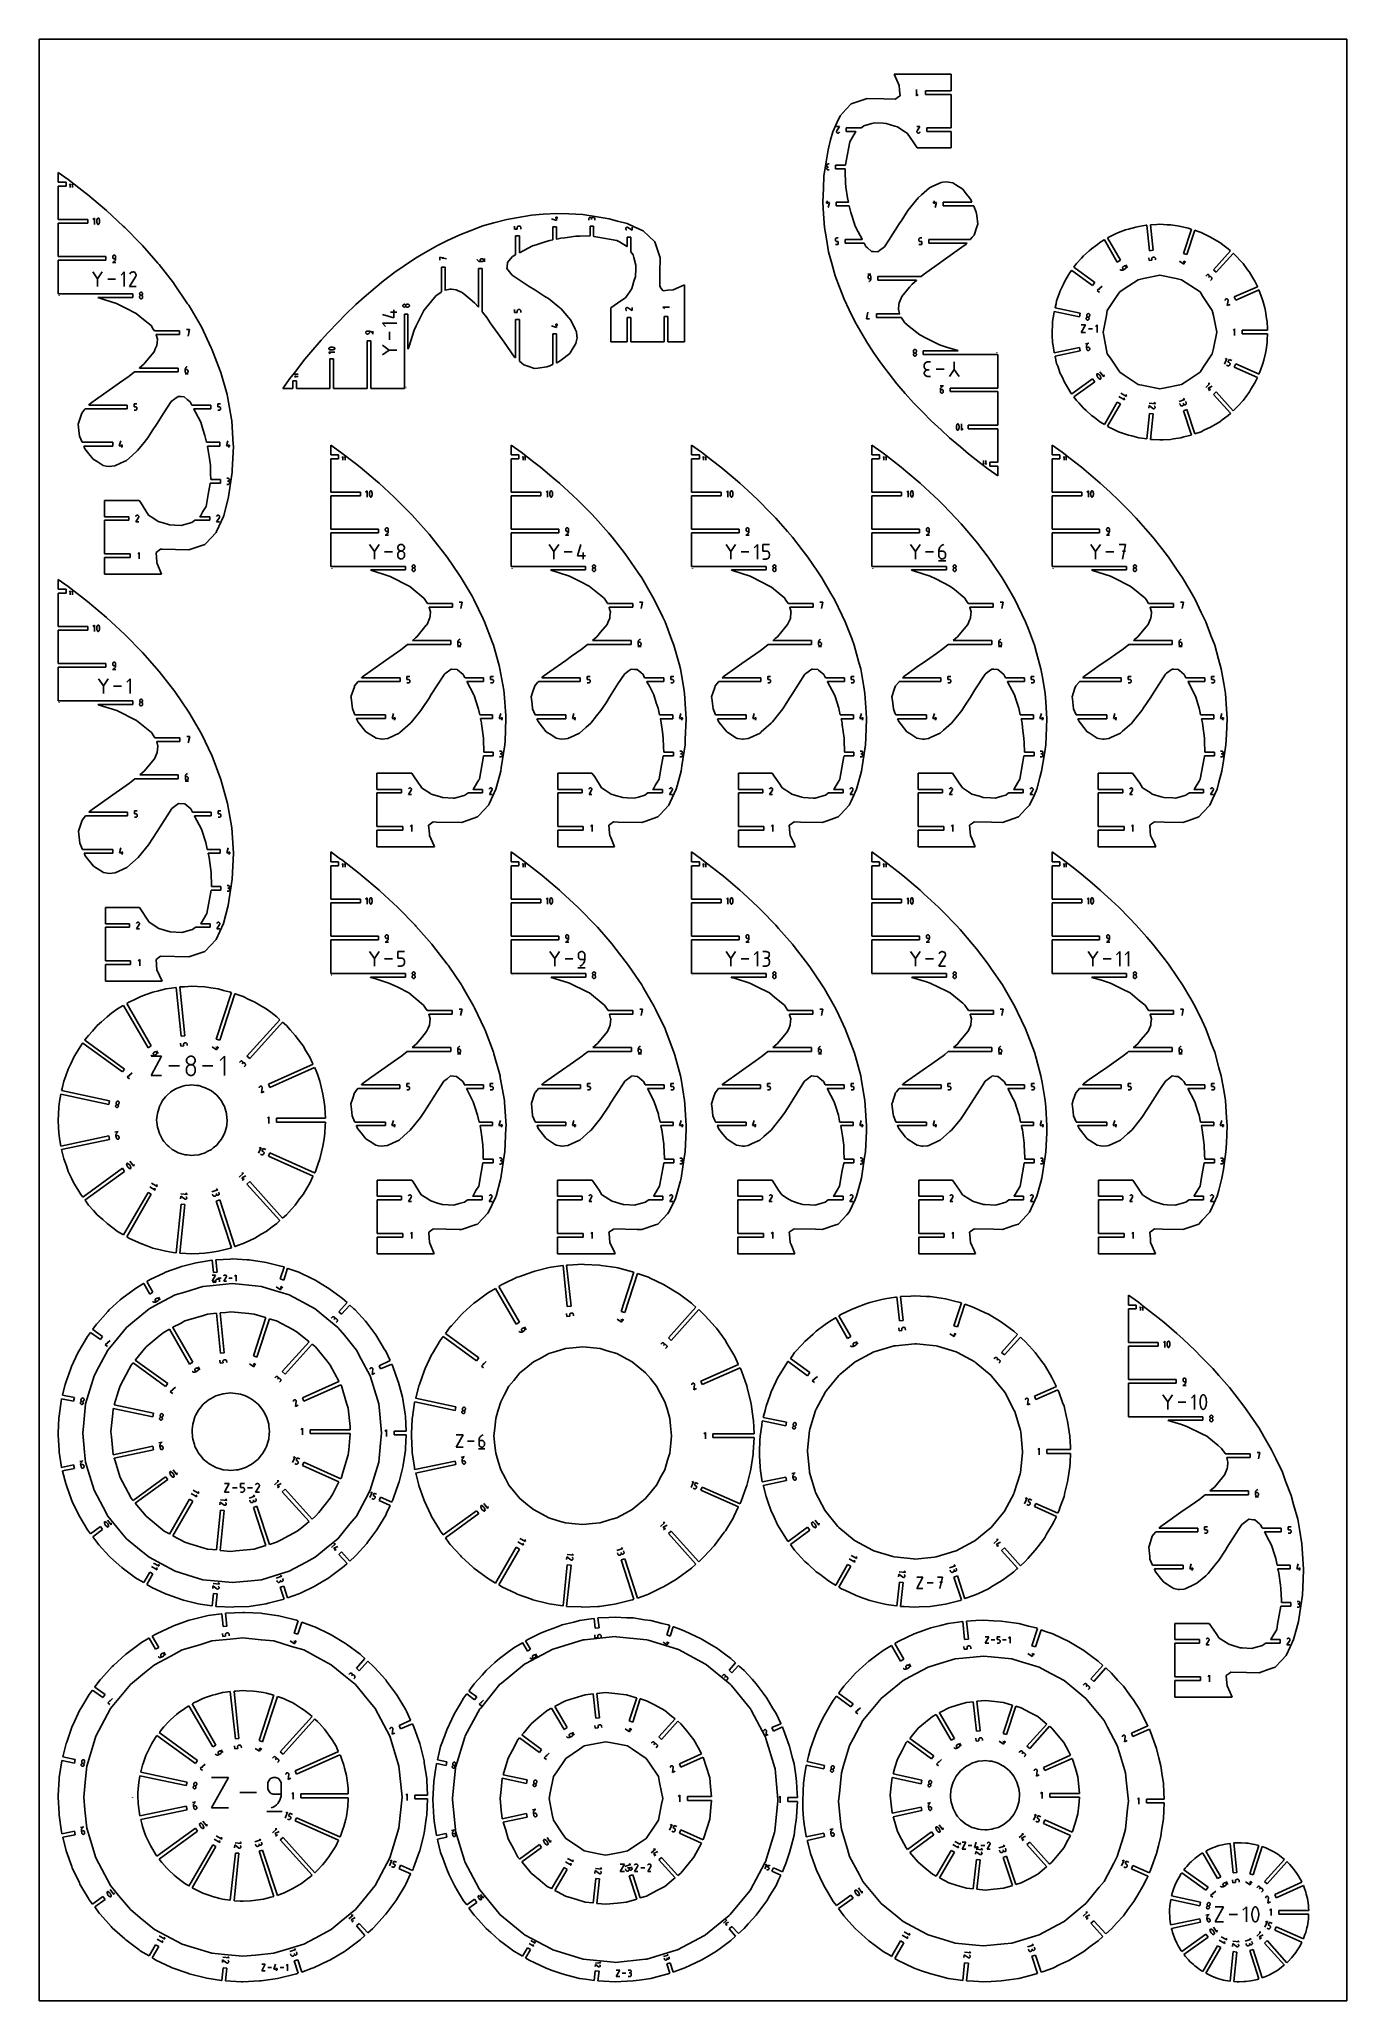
# Model space of a CAD drawing. Extents: x 0 to 800, y 0 to 1200.
import ezdxf

# ---------------------------------------------------------------- set-up
doc = ezdxf.new("R2010")
doc.units = 0
doc.header["$MEASUREMENT"] = 0
for name, color, linetype in [('annotation', 7, 'Continuous'), ('boundary', 7, 'Continuous'), ('frame', 7, 'Continuous'), ('hole', 7, 'Continuous')]:
    doc.layers.add(name, color=color, linetype=linetype)

msp = doc.modelspace()

# ---------------------------------------------------------------- linework, layer by layer
at = {"layer": 'annotation', "color": 1}
for p, q in [((536.8, 1169.3), (536.8, 1165.3)), ((536.8, 1165.3), (537.7, 1166.2)), ((487.8, 1146.6), (489.6, 1146.6)), ((487.9, 1143.9), (487.8, 1143.8)), ((487.8, 1143.8), (487.8, 1143.6)), ((487.8, 1143.6), (487.8, 1143.5)), ((487.8, 1143.5), (487.8, 1143.3)), ((487.8, 1143.3), (487.8, 1143.2)), ((487.8, 1143.2), (487.9, 1143)), ((489.6, 1146.6), (487.9, 1143.9)), ((487.9, 1143.9), (487.9, 1143.9)), ((487.9, 1143.9), (487.9, 1143.9)), ((487.9, 1143.9), (487.9, 1143.9)), ((487.9, 1143.9), (487.9, 1143.9)), ((487.9, 1143.9), (487.9, 1143.9)), ((487.9, 1143.9), (487.9, 1143.9)), ((487.9, 1143.9), (487.9, 1143.9)), ((487.9, 1143.9), (487.9, 1143.9)), ((487.9, 1143.9), (487.9, 1143.9)), ((487.9, 1143.9), (487.9, 1143.9)), ((487.9, 1143.9), (487.9, 1143.9)), ((487.9, 1143), (488, 1142.9)), ((488, 1142.9), (488.1, 1142.8)), ((488.1, 1142.8), (488.2, 1142.7)), ((488.2, 1142.7), (488.2, 1142.7)), ((488.2, 1142.7), (488.4, 1142.6)), ((488.4, 1142.6), (488.5, 1142.6)), ((488.5, 1142.6), (488.7, 1142.6)), ((488.7, 1142.6), (488.8, 1142.6)), ((488.8, 1142.6), (489, 1142.6)), ((489, 1142.6), (489.1, 1142.7)), ((489.1, 1142.7), (489.2, 1142.8)), ((489.2, 1142.8), (489.4, 1142.9)), ((489.4, 1142.9), (489.5, 1143)), ((489.5, 1143), (489.6, 1143.3)), ((537, 1146.6), (538.8, 1146.6)), ((537.1, 1143.8), (537, 1143.6)), ((537, 1143.6), (537, 1143.5)), ((537, 1143.5), (537, 1143.3)), ((537, 1143.3), (537.1, 1143.2)), ((538.8, 1146.6), (537.1, 1143.9)), ((537.1, 1143.9), (537.1, 1143.9)), ((537.1, 1143.9), (537.1, 1143.9)), ((537.1, 1143.9), (537.1, 1143.9)), ((537.1, 1143.9), (537.1, 1143.9)), ((537.1, 1143.9), (537.1, 1143.9)), ((537.1, 1143.9), (537.1, 1143.9)), ((537.1, 1143.9), (537.1, 1143.9)), ((537.1, 1143.9), (537.1, 1143.9)), ((537.1, 1143.9), (537.1, 1143.9)), ((537.1, 1143.9), (537.1, 1143.9)), ((537.1, 1143.9), (537.1, 1143.9)), ((537.1, 1143.9), (537.1, 1143.8)), ((537.1, 1143.2), (537.1, 1143)), ((537.1, 1143), (537.2, 1142.9)), ((537.2, 1142.9), (537.3, 1142.8)), ((537.3, 1142.8), (537.4, 1142.7)), ((537.4, 1142.7), (537.4, 1142.7)), ((537.4, 1142.7), (537.6, 1142.6)), ((537.6, 1142.6), (537.7, 1142.6)), ((537.7, 1142.6), (537.9, 1142.6)), ((537.9, 1142.6), (538, 1142.6)), ((538, 1142.6), (538.2, 1142.6)), ((538.2, 1142.6), (538.3, 1142.7)), ((538.3, 1142.7), (538.5, 1142.8)), ((538.5, 1142.8), (538.6, 1142.9)), ((538.6, 1142.9), (538.7, 1143)), ((538.7, 1143), (538.8, 1143.3)), ((481.9, 1123.3), (481.8, 1123.1)), ((481.8, 1123.1), (481.8, 1123)), ((481.8, 1123), (481.8, 1122.9)), ((481.8, 1122.9), (481.8, 1122.5)), ((481.8, 1122.5), (481.8, 1122.5)), ((481.8, 1122.5), (481.8, 1122.3)), ((481.8, 1122.3), (481.8, 1122.2)), ((481.8, 1122.2), (481.9, 1122.1)), ((481.9, 1121.3), (481.8, 1121.1)), ((481.8, 1121.1), (481.8, 1121)), ((481.8, 1121), (481.8, 1120.9)), ((481.8, 1120.9), (481.8, 1120.9)), ((481.8, 1120.9), (481.8, 1120.7)), ((481.8, 1120.7), (481.8, 1120.6)), ((481.8, 1120.6), (481.9, 1120.5)), ((482, 1123.4), (481.9, 1123.3)), ((481.9, 1122.1), (482, 1121.9)), ((482, 1121.4), (481.9, 1121.3)), ((481.9, 1120.5), (482, 1120.4)), ((482.1, 1123.5), (482, 1123.4)), ((482, 1121.9), (482.1, 1121.9)), ((482.1, 1121.5), (482, 1121.4)), ((482, 1120.4), (482.1, 1120.3)), ((482.2, 1123.5), (482.1, 1123.5)), ((482.1, 1121.9), (482.2, 1121.8)), ((482.2, 1121.6), (482.1, 1121.5)), ((482.1, 1120.3), (482.2, 1120.2)), ((482.3, 1123.6), (482.2, 1123.5)), ((482.2, 1121.8), (482.3, 1121.7)), ((482.3, 1121.6), (482.2, 1121.6)), ((482.2, 1120.2), (482.3, 1120.1)), ((482.4, 1123.6), (482.3, 1123.6)), ((482.3, 1121.7), (482.4, 1121.7)), ((482.4, 1121.7), (482.3, 1121.6)), ((482.3, 1120.1), (482.4, 1120.1)), ((482.6, 1123.7), (482.4, 1123.6)), ((482.4, 1121.7), (482.6, 1121.7)), ((482.6, 1121.7), (482.4, 1121.7)), ((482.4, 1120.1), (482.6, 1120.1)), ((483.4, 1123.7), (482.6, 1123.7)), ((482.6, 1123.7), (482.6, 1123.7)), ((482.6, 1121.7), (483, 1121.7)), ((483, 1121.7), (482.6, 1121.7)), ((482.6, 1121.7), (482.6, 1121.7)), ((482.6, 1120.1), (483.4, 1120.1)), ((18.9, 1111.5), (18.4, 1111)), ((18.9, 1109.2), (18.9, 1111.5)), ((20.3, 1111.5), (19.8, 1111)), ((20.3, 1109.2), (20.3, 1111.5)), ((481.3, 1100.2), (483.6, 1100.2)), ((482, 1101.1), (482, 1099.4)), ((483.6, 1100.2), (482.7, 1097.1)), ((546.8, 1100.2), (549, 1100.2)), ((547.5, 1101.1), (547.5, 1099.4)), ((549, 1100.2), (548.2, 1097.1)), ((33.8, 1090.6), (32.9, 1089.7)), ((33.8, 1086.7), (33.8, 1090.6)), ((35.3, 1089.2), (35.2, 1088.8)), ((35.2, 1088.8), (35.2, 1088.4)), ((35.2, 1088.4), (35.3, 1088.1)), ((35.5, 1089.9), (35.3, 1089.5)), ((35.3, 1089.5), (35.3, 1089.2)), ((35.3, 1088.1), (35.3, 1087.7)), ((35.3, 1087.7), (35.5, 1087.4)), ((35.6, 1090.3), (35.5, 1089.9)), ((35.5, 1087.4), (35.6, 1087)), ((35.7, 1090.4), (35.6, 1090.3)), ((35.6, 1090.3), (35.6, 1090.3)), ((35.6, 1090.3), (35.6, 1090.3)), ((35.6, 1087), (35.6, 1087)), ((35.6, 1087), (35.6, 1087)), ((35.6, 1087), (35.6, 1086.9)), ((35.6, 1086.9), (35.7, 1086.9)), ((35.8, 1090.5), (35.7, 1090.4)), ((35.7, 1086.9), (35.7, 1086.9)), ((35.7, 1086.9), (35.7, 1086.8)), ((35.7, 1086.8), (35.7, 1086.8)), ((35.7, 1086.8), (35.8, 1086.8)), ((35.9, 1090.5), (35.8, 1090.5)), ((35.8, 1086.8), (35.8, 1086.8)), ((35.8, 1086.8), (35.9, 1086.7)), ((35.8, 1086.8), (35.8, 1086.8)), ((35.8, 1086.8), (35.8, 1086.8)), ((36, 1090.5), (35.9, 1090.5)), ((35.9, 1090.5), (35.9, 1090.5)), ((35.9, 1086.7), (36, 1086.7)), ((36.1, 1090.5), (36, 1090.5)), ((36, 1086.7), (36.1, 1086.7)), ((36.2, 1090.5), (36.1, 1090.5)), ((36.1, 1086.7), (36.2, 1086.7)), ((36.3, 1090.5), (36.2, 1090.5)), ((36.2, 1086.7), (36.3, 1086.8)), ((36.4, 1090.5), (36.3, 1090.5)), ((36.3, 1090.5), (36.3, 1090.5)), ((36.3, 1090.5), (36.3, 1090.5)), ((36.3, 1086.8), (36.4, 1086.8)), ((36.4, 1090.4), (36.4, 1090.5)), ((36.5, 1090.4), (36.4, 1090.4)), ((36.4, 1090.4), (36.4, 1090.4)), ((36.4, 1086.8), (36.4, 1086.9)), ((36.4, 1086.9), (36.5, 1086.9)), ((36.5, 1090.3), (36.5, 1090.4)), ((36.5, 1090.4), (36.5, 1090.4)), ((36.6, 1090.3), (36.5, 1090.3)), ((36.5, 1090.3), (36.5, 1090.3)), ((36.5, 1086.9), (36.6, 1087)), ((36.7, 1089.9), (36.6, 1090.3)), ((36.6, 1090.3), (36.6, 1090.3)), ((36.6, 1087), (36.7, 1087.4)), ((36.6, 1087), (36.6, 1087)), ((36.8, 1089.5), (36.7, 1089.9)), ((36.7, 1087.4), (36.8, 1087.7)), ((36.9, 1089.2), (36.8, 1089.5)), ((36.8, 1087.7), (36.9, 1088.1)), ((36.9, 1088.8), (36.9, 1089.2)), ((36.9, 1088.4), (36.9, 1088.8)), ((36.9, 1088.1), (36.9, 1088.4)), ((290.7, 1083.9), (290.7, 1085.7)), ((292.4, 1083.9), (290.7, 1083.9)), ((292.5, 1085), (292.4, 1084.8)), ((292.4, 1084.8), (292.4, 1083.9)), ((292.6, 1085.3), (292.5, 1085.1)), ((292.5, 1085.1), (292.5, 1085)), ((292.8, 1085.5), (292.6, 1085.4)), ((292.6, 1085.4), (292.6, 1085.3)), ((292.9, 1085.6), (292.8, 1085.5)), ((293, 1085.6), (292.9, 1085.6)), ((293.2, 1085.7), (293, 1085.6)), ((293.3, 1085.7), (293.2, 1085.7)), ((293.8, 1085.7), (293.3, 1085.7)), ((293.3, 1085.7), (293.3, 1085.7)), ((293.9, 1085.7), (293.8, 1085.7)), ((294.1, 1085.6), (293.9, 1085.7)), ((294.2, 1085.6), (294.1, 1085.6)), ((294.3, 1085.5), (294.2, 1085.6)), ((294.4, 1085.4), (294.3, 1085.5)), ((294.5, 1085.3), (294.4, 1085.4)), ((294.6, 1085.1), (294.5, 1085.3)), ((294.6, 1085), (294.6, 1085.1)), ((294.7, 1084.8), (294.6, 1085)), ((294.7, 1083.9), (294.7, 1084.8)), ((294.7, 1084.8), (294.7, 1084.8)), ((316.5, 1089.2), (313.4, 1090.1)), ((317.4, 1090.8), (315.6, 1090.8)), ((316.5, 1091.5), (316.5, 1089.2)), ((336.4, 1090.5), (336.3, 1090.4)), ((336.3, 1090.4), (336.3, 1090.2)), ((336.3, 1090.2), (336.3, 1089.4)), ((336.5, 1090.7), (336.4, 1090.6)), ((336.4, 1090.6), (336.4, 1090.5)), ((336.6, 1090.8), (336.5, 1090.7)), ((336.7, 1090.9), (336.6, 1090.8)), ((336.8, 1091), (336.7, 1090.9)), ((337, 1091), (336.8, 1091)), ((337.1, 1091), (337, 1091)), ((337.3, 1091), (337.1, 1091)), ((337.1, 1091), (337.1, 1091)), ((337.4, 1091), (337.3, 1091)), ((337.5, 1090.9), (337.4, 1091)), ((337.6, 1090.8), (337.5, 1090.9)), ((337.7, 1090.7), (337.6, 1090.8)), ((337.8, 1090.6), (337.7, 1090.7)), ((337.9, 1090.5), (337.8, 1090.6)), ((338, 1090.5), (337.9, 1090.4)), ((337.9, 1090.4), (337.9, 1090.5)), ((337.9, 1090.4), (337.9, 1090.2)), ((337.9, 1090.2), (337.9, 1090.4)), ((337.9, 1090.2), (337.9, 1089.8)), ((337.9, 1089.8), (337.9, 1090.2)), ((337.9, 1090.2), (337.9, 1090.2)), ((338.1, 1090.7), (338, 1090.6)), ((338, 1090.6), (338, 1090.5)), ((338.2, 1090.8), (338.1, 1090.7)), ((338.3, 1090.9), (338.2, 1090.8)), ((338.4, 1091), (338.3, 1090.9)), ((338.6, 1091), (338.4, 1091)), ((338.7, 1091), (338.6, 1091)), ((339.1, 1091), (338.7, 1091)), ((338.7, 1091), (338.7, 1091)), ((339.3, 1091), (339.1, 1091)), ((339.4, 1091), (339.3, 1091)), ((339.5, 1090.9), (339.4, 1091)), ((339.6, 1090.8), (339.5, 1090.9)), ((339.7, 1090.7), (339.6, 1090.8)), ((339.8, 1090.6), (339.7, 1090.7)), ((339.9, 1090.5), (339.8, 1090.6)), ((339.9, 1090.4), (339.9, 1090.5)), ((339.9, 1090.2), (339.9, 1090.4)), ((339.9, 1089.4), (339.9, 1090.2)), ((339.9, 1090.2), (339.9, 1090.2)), ((358.9, 1084.3), (358.8, 1084.1)), ((358.8, 1084.1), (358.9, 1084)), ((359, 1084.6), (358.9, 1084.4)), ((358.9, 1084.4), (358.9, 1084.3)), ((358.9, 1084), (358.9, 1083.8)), ((358.9, 1083.8), (359, 1083.7)), ((359.2, 1084.8), (359, 1084.7)), ((359, 1084.7), (359, 1084.6)), ((359, 1084.6), (359, 1084.6)), ((359, 1083.7), (359, 1083.5)), ((359, 1083.5), (359.2, 1083.4)), ((359.3, 1084.9), (359.2, 1084.8)), ((359.2, 1083.4), (359.3, 1083.3)), ((359.4, 1084.9), (359.3, 1084.9)), ((359.3, 1083.3), (359.5, 1083.2)), ((359.6, 1085), (359.4, 1084.9)), ((359.7, 1085), (359.6, 1085)), ((359.9, 1085), (359.7, 1085)), ((360, 1084.9), (359.9, 1085)), ((360.2, 1084.9), (360, 1084.9)), ((362.8, 1083.2), (360.2, 1084.9)), ((360.2, 1084.9), (360.2, 1084.9)), ((360.2, 1084.9), (360.2, 1084.9)), ((360.2, 1084.9), (360.2, 1084.9)), ((360.2, 1084.9), (360.2, 1084.9)), ((360.2, 1084.9), (360.2, 1084.9)), ((360.2, 1084.9), (360.2, 1084.9)), ((360.2, 1084.9), (360.2, 1084.9)), ((360.2, 1084.9), (360.2, 1084.9)), ((360.2, 1084.9), (360.2, 1084.9)), ((360.2, 1084.9), (360.2, 1084.9)), ((360.2, 1084.9), (360.2, 1084.9)), ((362.8, 1085), (362.8, 1083.2)), ((487.2, 1077.8), (487.1, 1077.7)), ((487.1, 1077.7), (487.1, 1077.5)), ((487.1, 1077.5), (487.1, 1077.1)), ((487.1, 1077.1), (487.1, 1077.1)), ((487.1, 1077.1), (487.1, 1076.9)), ((487.1, 1076.9), (487.2, 1076.8)), ((488.9, 1074.4), (487.1, 1074.4)), ((487.3, 1078.1), (487.2, 1078)), ((487.2, 1078), (487.2, 1077.8)), ((487.2, 1076.8), (487.2, 1076.6)), ((487.2, 1076.6), (487.3, 1076.5)), ((487.4, 1078.2), (487.3, 1078.1)), ((487.3, 1076.5), (487.4, 1076.4)), ((487.5, 1078.3), (487.4, 1078.2)), ((487.4, 1076.4), (487.5, 1076.3)), ((487.7, 1078.4), (487.5, 1078.3)), ((487.5, 1076.3), (487.7, 1076.2)), ((487.8, 1078.4), (487.7, 1078.4)), ((487.7, 1076.2), (487.8, 1076.2)), ((488, 1078.4), (487.8, 1078.4)), ((487.8, 1076.2), (488, 1076.2)), ((488.9, 1078.4), (488, 1078.4)), ((488, 1078.4), (488, 1078.4)), ((488, 1076.2), (488.9, 1076.2)), ((488.9, 1076.2), (488.9, 1074.4)), ((538.3, 1078), (538.2, 1077.8)), ((538.2, 1077.8), (538.2, 1077.7)), ((538.2, 1077.7), (538.2, 1077.5)), ((538.2, 1077.5), (538.2, 1077.1)), ((538.2, 1077.1), (538.2, 1077.1)), ((538.2, 1077.1), (538.2, 1076.9)), ((538.2, 1076.9), (538.2, 1076.8)), ((538.2, 1076.8), (538.3, 1076.6)), ((540, 1074.4), (538.2, 1074.4)), ((538.4, 1078.1), (538.3, 1078)), ((538.3, 1076.6), (538.4, 1076.5)), ((538.5, 1078.2), (538.4, 1078.1)), ((538.4, 1076.5), (538.5, 1076.4)), ((538.6, 1078.3), (538.5, 1078.2)), ((538.5, 1076.4), (538.6, 1076.3)), ((538.8, 1078.4), (538.6, 1078.3)), ((538.6, 1076.3), (538.8, 1076.2)), ((538.9, 1078.4), (538.8, 1078.4)), ((538.8, 1076.2), (538.9, 1076.2)), ((539.1, 1078.4), (538.9, 1078.4)), ((538.9, 1076.2), (539.1, 1076.2)), ((540, 1078.4), (539.1, 1078.4)), ((539.1, 1078.4), (539.1, 1078.4)), ((539.1, 1076.2), (540, 1076.2)), ((540, 1076.2), (540, 1074.4)), ((35.6, 1053.4), (32.7, 1057.7)), ((38.6, 1057.7), (35.6, 1053.4)), ((44.8, 1063.4), (46.8, 1063.4)), ((45.1, 1067.5), (45, 1067.3)), ((45, 1067.3), (45, 1067.2)), ((45, 1067.2), (45, 1067)), ((45, 1067), (45, 1066.6)), ((45, 1066.6), (45, 1066.6)), ((45, 1066.6), (45, 1066.4)), ((45, 1066.4), (45, 1066.3)), ((45, 1066.3), (45.1, 1066.1)), ((45.2, 1067.6), (45.1, 1067.5)), ((45.1, 1066.1), (45.2, 1066)), ((45.3, 1067.7), (45.2, 1067.6)), ((45.2, 1066), (45.3, 1065.9)), ((45.4, 1067.8), (45.3, 1067.7)), ((45.3, 1065.9), (45.4, 1065.8)), ((45.5, 1067.8), (45.4, 1067.8)), ((45.4, 1065.8), (45.5, 1065.7)), ((45.4, 1063.9), (45.7, 1064)), ((45.4, 1063.9), (45.4, 1063.9)), ((45.7, 1067.9), (45.5, 1067.8)), ((45.5, 1065.7), (45.7, 1065.7)), ((45.8, 1067.9), (45.7, 1067.9)), ((45.7, 1065.7), (45.8, 1065.7)), ((45.7, 1064), (45.9, 1064.1)), ((46, 1067.9), (45.8, 1067.9)), ((45.8, 1067.9), (45.8, 1067.9)), ((45.8, 1065.7), (46.7, 1065.7)), ((45.9, 1064.1), (46.1, 1064.3)), ((46.2, 1067.8), (46, 1067.9)), ((46.1, 1064.3), (46.3, 1064.5)), ((46.3, 1067.8), (46.2, 1067.8)), ((46.4, 1067.7), (46.3, 1067.8)), ((46.3, 1064.5), (46.4, 1064.7)), ((46.5, 1067.6), (46.4, 1067.7)), ((46.4, 1064.7), (46.6, 1064.9)), ((46.6, 1067.5), (46.5, 1067.6)), ((46.7, 1067.3), (46.6, 1067.5)), ((46.6, 1064.9), (46.7, 1065.2)), ((46.7, 1067.2), (46.7, 1067.3)), ((46.7, 1067), (46.7, 1067.2)), ((46.7, 1065.7), (46.7, 1067)), ((46.7, 1067), (46.7, 1067)), ((46.7, 1065.4), (46.7, 1065.7)), ((46.7, 1065.2), (46.7, 1065.4)), ((52, 1057.7), (50.1, 1055.7)), ((52, 1048.8), (52, 1057.7)), ((55.6, 1056.7), (55.4, 1056.2)), ((55.8, 1057), (55.6, 1056.7)), ((56.1, 1057.2), (55.8, 1057)), ((56.3, 1057.4), (56.1, 1057.2)), ((56.6, 1057.6), (56.3, 1057.4)), ((57, 1057.6), (56.6, 1057.6)), ((57.3, 1057.7), (57, 1057.6)), ((57.6, 1057.7), (57.3, 1057.7)), ((58, 1057.6), (57.6, 1057.7)), ((58.3, 1057.4), (58, 1057.6)), ((58.6, 1057.2), (58.3, 1057.4)), ((58.3, 1057.4), (58.3, 1057.4)), ((58.8, 1057), (58.6, 1057.2)), ((59, 1056.7), (58.8, 1057)), ((59.2, 1056.4), (59, 1056.7)), ((59.2, 1056.1), (59.2, 1056.4)), ((59.3, 1055.7), (59.2, 1056.1)), ((249.2, 1065.7), (245.2, 1066.6)), ((245.2, 1066.6), (245.2, 1064.9)), ((247, 1066.6), (247, 1065.7)), ((267.9, 1065.3), (267.9, 1065.3)), ((267.9, 1065.3), (268, 1065)), ((268, 1065), (268.2, 1064.8)), ((268.2, 1064.8), (268.3, 1064.6)), ((268.3, 1064.6), (268.5, 1064.4)), ((268.5, 1064.4), (268.7, 1064.2)), ((268.7, 1064.2), (268.9, 1064.1)), ((268.9, 1064.1), (269.2, 1064)), ((269.2, 1064), (269.4, 1064)), ((269.4, 1064), (269.7, 1064)), ((269.8, 1065.2), (269.7, 1065)), ((269.7, 1065), (269.7, 1064.8)), ((269.7, 1064.8), (269.7, 1064)), ((269.7, 1064), (271, 1064)), ((269.9, 1065.4), (269.8, 1065.3)), ((269.8, 1065.3), (269.8, 1065.2)), ((270, 1065.5), (269.9, 1065.4)), ((270.2, 1065.6), (270, 1065.5)), ((270.3, 1065.7), (270.2, 1065.6)), ((270.4, 1065.7), (270.3, 1065.7)), ((270.6, 1065.7), (270.4, 1065.7)), ((271, 1065.7), (270.6, 1065.7)), ((270.6, 1065.7), (270.6, 1065.7)), ((271.2, 1065.7), (271, 1065.7)), ((271, 1064), (271, 1064)), ((271, 1064), (271.2, 1064)), ((271.4, 1065.7), (271.2, 1065.7)), ((271.2, 1064), (271.4, 1064)), ((271.5, 1065.6), (271.4, 1065.7)), ((271.4, 1064), (271.5, 1064.1)), ((271.6, 1065.5), (271.5, 1065.6)), ((271.5, 1064.1), (271.6, 1064.2)), ((271.7, 1065.4), (271.6, 1065.5)), ((271.6, 1064.2), (271.7, 1064.3)), ((271.8, 1065.3), (271.7, 1065.4)), ((271.7, 1064.3), (271.8, 1064.4)), ((271.9, 1065.2), (271.8, 1065.3)), ((271.8, 1064.4), (271.9, 1064.5)), ((271.9, 1065), (271.9, 1065.2)), ((271.9, 1064.8), (271.9, 1065)), ((271.9, 1064.7), (271.9, 1064.8)), ((271.9, 1064.8), (271.9, 1064.8)), ((271.9, 1064.5), (271.9, 1064.7)), ((272.4, 1063.8), (272.4, 1065.8)), ((508.9, 1056.2), (506.9, 1056.2)), ((661.2, 1059.2), (661.2, 1059.2)), ((661.2, 1059.2), (661.4, 1059)), ((661.4, 1059), (661.6, 1058.9)), ((661.6, 1058.9), (661.8, 1058.8)), ((661.8, 1058.8), (662.1, 1058.7)), ((662.1, 1058.7), (662.4, 1058.7)), ((662.4, 1058.7), (662.6, 1058.7)), ((662.6, 1058.7), (662.9, 1058.7)), ((662.9, 1060.5), (662.8, 1060.3)), ((662.8, 1060.3), (662.8, 1060.2)), ((662.8, 1060.2), (662.8, 1060)), ((662.8, 1060), (662.9, 1059.9)), ((663, 1060.7), (662.9, 1060.6)), ((662.9, 1060.6), (662.9, 1060.5)), ((662.9, 1059.9), (662.9, 1059.7)), ((662.9, 1059.7), (663.4, 1058.9)), ((662.9, 1058.7), (663.1, 1058.8)), ((663.1, 1060.8), (663, 1060.7)), ((663.3, 1060.9), (663.1, 1060.8)), ((663.1, 1058.8), (663.4, 1058.9)), ((663.6, 1061.1), (663.3, 1060.9)), ((663.3, 1060.9), (663.3, 1060.9)), ((663.4, 1058.9), (664.5, 1059.6)), ((663.8, 1061.2), (663.6, 1061.1)), ((663.9, 1061.3), (663.8, 1061.2)), ((664.1, 1061.3), (663.9, 1061.3)), ((664.2, 1061.3), (664.1, 1061.3)), ((664.4, 1061.2), (664.2, 1061.3)), ((664.5, 1061.2), (664.4, 1061.2)), ((664.6, 1061.1), (664.5, 1061.2)), ((664.5, 1059.6), (664.7, 1059.7)), ((664.5, 1059.6), (664.5, 1059.6)), ((664.8, 1061), (664.6, 1061.1)), ((664.7, 1059.7), (664.8, 1059.8)), ((665.8, 1060.2), (664.8, 1061.9)), ((664.9, 1060.8), (664.8, 1061)), ((664.8, 1059.8), (664.9, 1059.9)), ((664.9, 1060.7), (664.9, 1060.8)), ((664.9, 1060.8), (664.9, 1060.8)), ((665, 1060.5), (664.9, 1060.7)), ((664.9, 1060.1), (665, 1060.2)), ((664.9, 1059.9), (664.9, 1060.1)), ((665, 1060.4), (665, 1060.5)), ((665, 1060.2), (665, 1060.4)), ((679, 1064.6), (678.8, 1066.3)), ((680.8, 1064.8), (679, 1064.6)), ((680.8, 1066.1), (680.7, 1065.9)), ((680.7, 1065.9), (680.7, 1065.8)), ((680.7, 1065.8), (680.7, 1065.6)), ((680.7, 1065.6), (680.8, 1064.8)), ((680.9, 1066.3), (680.8, 1066.2)), ((680.8, 1066.2), (680.8, 1066.1)), ((681.1, 1066.4), (680.9, 1066.3)), ((681.2, 1066.5), (681.1, 1066.4)), ((681.3, 1066.6), (681.2, 1066.5)), ((681.5, 1066.6), (681.3, 1066.6)), ((681.9, 1066.7), (681.5, 1066.6)), ((681.5, 1066.6), (681.5, 1066.6)), ((682.1, 1066.7), (681.9, 1066.7)), ((682.2, 1066.6), (682.1, 1066.7)), ((682.4, 1066.6), (682.2, 1066.6)), ((682.5, 1066.5), (682.4, 1066.6)), ((682.6, 1066.4), (682.5, 1066.5)), ((682.7, 1066.3), (682.6, 1066.4)), ((682.8, 1066.2), (682.7, 1066.3)), ((682.9, 1066), (682.8, 1066.2)), ((682.9, 1065.9), (682.9, 1066)), ((683, 1065), (682.9, 1065.9)), ((682.9, 1065.9), (682.9, 1065.9)), ((700.3, 1062.3), (697.6, 1064.2)), ((701.6, 1063.6), (699.9, 1064.1)), ((701, 1064.5), (700.3, 1062.3)), ((714.9, 1056), (714.7, 1056)), ((715, 1056), (714.9, 1056)), ((715.2, 1056), (715, 1056)), ((715.3, 1056), (715.2, 1056)), ((35.6, 1053.8), (35.6, 1048.8)), ((46.7, 1053.3), (41.9, 1053.3)), ((55.3, 1048.8), (59, 1054.7)), ((59.3, 1048.8), (55.3, 1048.8)), ((59, 1054.7), (59.2, 1055)), ((59, 1054.7), (59, 1054.7)), ((59, 1054.7), (59, 1054.7)), ((59, 1054.7), (59, 1054.7)), ((59, 1054.7), (59, 1054.7)), ((59, 1054.7), (59, 1054.7)), ((59, 1054.7), (59, 1054.7)), ((59, 1054.7), (59, 1054.7)), ((59, 1054.7), (59, 1054.7)), ((59, 1054.7), (59, 1054.7)), ((59, 1054.7), (59, 1054.7)), ((59, 1054.7), (59, 1054.7)), ((59.2, 1055), (59.3, 1055.4)), ((59.3, 1055.4), (59.3, 1055.7)), ((61.5, 1044.6), (61.4, 1044.4)), ((61.4, 1044.4), (61.4, 1044.3)), ((61.4, 1044.3), (61.4, 1044.3)), ((61.4, 1044.3), (61.4, 1044.1)), ((61.4, 1044.1), (61.5, 1044)), ((61.6, 1044.9), (61.5, 1044.7)), ((61.5, 1044.7), (61.5, 1044.6)), ((61.7, 1045), (61.6, 1044.9)), ((61.9, 1045.1), (61.7, 1045)), ((62, 1045.1), (61.9, 1045.1)), ((62.2, 1045.2), (62, 1045.1)), ((62.3, 1045.2), (62.2, 1045.2)), ((62.5, 1045.2), (62.3, 1045.2)), ((62.3, 1045.2), (62.3, 1045.2)), ((62.6, 1045.1), (62.5, 1045.2)), ((62.8, 1045.1), (62.6, 1045.1)), ((62.9, 1045), (62.8, 1045.1)), ((63, 1044.9), (62.9, 1045)), ((63.1, 1044.7), (63, 1044.9)), ((63.1, 1044.6), (63.1, 1044.7)), ((63.2, 1044.4), (63.1, 1044.6)), ((63.1, 1044), (63.2, 1044.1)), ((63.2, 1044.3), (63.2, 1044.4)), ((63.2, 1044.3), (63.2, 1044.3)), ((63.2, 1044.1), (63.2, 1044.3)), ((507.2, 1055.2), (507.1, 1055.1)), ((507.1, 1055.1), (507.1, 1054.9)), ((507.1, 1054.9), (507.1, 1054.8)), ((507.1, 1054.8), (507.1, 1054.3)), ((507.1, 1054.3), (507.1, 1054.3)), ((507.1, 1054.3), (507.1, 1054.2)), ((507.1, 1054.2), (507.1, 1054)), ((507.1, 1054), (507.2, 1053.9)), ((507.3, 1055.4), (507.2, 1055.2)), ((507.2, 1053.9), (507.3, 1053.8)), ((507.4, 1055.5), (507.3, 1055.4)), ((507.3, 1053.8), (507.4, 1053.7)), ((507.5, 1055.6), (507.4, 1055.5)), ((507.4, 1053.7), (507.5, 1053.6)), ((507.6, 1055.6), (507.5, 1055.6)), ((507.5, 1053.6), (507.6, 1053.5)), ((507.5, 1051.7), (507.8, 1051.8)), ((507.5, 1051.7), (507.5, 1051.7)), ((507.8, 1055.7), (507.6, 1055.6)), ((507.6, 1053.5), (507.8, 1053.5)), ((507.9, 1055.7), (507.8, 1055.7)), ((507.8, 1053.5), (507.9, 1053.5)), ((507.8, 1051.8), (508, 1051.9)), ((508.1, 1055.7), (507.9, 1055.7)), ((507.9, 1055.7), (507.9, 1055.7)), ((507.9, 1053.5), (508.8, 1053.5)), ((508, 1051.9), (508.2, 1052.1)), ((508.3, 1055.6), (508.1, 1055.7)), ((508.2, 1052.1), (508.4, 1052.2)), ((508.4, 1055.6), (508.3, 1055.6)), ((508.5, 1055.5), (508.4, 1055.6)), ((508.4, 1052.2), (508.5, 1052.5)), ((508.6, 1055.4), (508.5, 1055.5)), ((508.5, 1052.5), (508.7, 1052.7)), ((508.7, 1055.2), (508.6, 1055.4)), ((508.8, 1055.1), (508.7, 1055.2)), ((508.7, 1052.7), (508.8, 1052.9)), ((508.8, 1054.9), (508.8, 1055.1)), ((508.8, 1054.8), (508.8, 1054.9)), ((508.8, 1053.5), (508.8, 1054.8)), ((508.8, 1054.8), (508.8, 1054.8)), ((508.8, 1053.2), (508.8, 1053.5)), ((508.8, 1052.9), (508.8, 1053.2)), ((650.4, 1048.9), (647.3, 1046.2)), ((647.3, 1046.2), (648.8, 1045.1)), ((648.4, 1047.6), (649.1, 1047.1)), ((714.3, 1055.7), (713.8, 1055.1)), ((714.5, 1055.8), (714.3, 1055.7)), ((714.6, 1055.9), (714.5, 1055.8)), ((714.7, 1056), (714.6, 1055.9)), ((715.5, 1055.9), (715.3, 1056)), ((715.7, 1054.5), (715.4, 1054.2)), ((715.4, 1054.2), (715.7, 1054.5)), ((715.6, 1055.8), (715.5, 1055.9)), ((715.7, 1055.7), (715.6, 1055.8)), ((715.6, 1055.8), (715.6, 1055.8)), ((715.8, 1055.5), (715.7, 1055.7)), ((715.7, 1054.5), (715.8, 1054.7)), ((715.8, 1054.6), (715.7, 1054.5)), ((715.7, 1054.5), (715.7, 1054.5)), ((715.9, 1055.4), (715.8, 1055.5)), ((715.8, 1054.8), (715.9, 1054.9)), ((715.8, 1054.7), (715.8, 1054.8)), ((715.9, 1054.7), (715.8, 1054.6)), ((715.9, 1055.3), (715.9, 1055.4)), ((715.9, 1055.1), (715.9, 1055.3)), ((715.9, 1054.9), (715.9, 1055.1)), ((716.1, 1054.8), (715.9, 1054.7)), ((716.2, 1054.8), (716.1, 1054.8)), ((716.4, 1054.8), (716.2, 1054.8)), ((716.5, 1054.8), (716.4, 1054.8)), ((716.7, 1054.8), (716.5, 1054.8)), ((716.8, 1054.7), (716.7, 1054.8)), ((716.7, 1052.4), (717.3, 1053.1)), ((716.9, 1054.6), (716.8, 1054.7)), ((717.3, 1054.3), (716.9, 1054.6)), ((716.9, 1054.6), (716.9, 1054.6)), ((717.4, 1054.2), (717.3, 1054.3)), ((717.3, 1053.1), (717.4, 1053.2)), ((717.3, 1053.1), (717.3, 1053.1)), ((717.4, 1054.1), (717.4, 1054.2)), ((717.5, 1053.9), (717.4, 1054.1)), ((717.4, 1053.2), (717.5, 1053.3)), ((717.5, 1053.8), (717.5, 1053.9)), ((717.5, 1053.6), (717.5, 1053.8)), ((717.5, 1053.5), (717.5, 1053.6)), ((717.5, 1053.3), (717.5, 1053.5)), ((12.2, 1043.2), (12.2, 1043.2)), ((12.2, 1043.2), (12.2, 1043.2)), ((12.2, 1043.2), (12.2, 1043.2)), ((12.2, 1043.2), (12.2, 1043.2)), ((12.2, 1043.2), (12.2, 1043.1)), ((12.2, 1043.1), (12.2, 1043.2)), ((12.2, 1043.2), (12.2, 1043.2)), ((12.2, 1043.2), (12.2, 1043.2)), ((12.2, 1043.2), (12.2, 1043.2)), ((12.2, 1043.2), (12.2, 1043.2)), ((12.2, 1043.2), (12.2, 1043.2)), ((12.2, 1043.2), (12.2, 1043.2)), ((12.2, 1043.2), (12.2, 1043.2)), ((12.2, 1043.2), (12.2, 1043.2)), ((12.2, 1043.2), (12.2, 1043.2)), ((12.2, 1043.2), (12.2, 1043.2)), ((12.2, 1043.2), (12.2, 1043.2)), ((12.2, 1043.2), (12.2, 1043.2)), ((12.2, 1043.2), (12.2, 1043.2)), ((12.2, 1043.2), (12.2, 1043.2)), ((12.2, 1043.2), (12.2, 1043.2)), ((12.2, 1043.2), (12.2, 1043.2)), ((12.2, 1043.2), (12.2, 1043.2)), ((12.2, 1043.2), (12.2, 1043.2)), ((12.2, 1043.2), (12.2, 1043.2)), ((12.2, 1043.2), (12.2, 1043.2)), ((12.2, 1043.2), (12.2, 1043.2)), ((12.2, 1043.2), (12.2, 1043.2)), ((12.2, 1043.2), (12.2, 1043.2)), ((12.2, 1043.2), (12.2, 1043.2)), ((12.2, 1043.2), (12.2, 1043.2)), ((12.2, 1043.2), (12.2, 1043.2)), ((12.2, 1043.2), (12.2, 1043.2)), ((12.2, 1043.2), (12.2, 1043.2)), ((12.2, 1043.2), (12.2, 1043.2)), ((12.2, 1043.2), (12.2, 1043.2)), ((12.2, 1043.2), (12.2, 1043.2)), ((12.2, 1043.2), (12.2, 1043.2)), ((12.2, 1043.2), (12.2, 1043.2)), ((12.2, 1043.2), (12.2, 1043.2)), ((12.2, 1043.2), (12.2, 1043.2)), ((12.2, 1043.2), (12.2, 1043.2)), ((12.2, 1043.2), (12.2, 1043.2)), ((12.2, 1043.2), (12.2, 1043.2)), ((12.2, 1043.2), (12.2, 1043.2)), ((12.2, 1043.2), (12.2, 1043.2)), ((12.2, 1043.2), (12.2, 1043.2)), ((12.2, 1043.2), (12.2, 1043.2)), ((12.2, 1043.2), (12.2, 1043.2)), ((12.2, 1043.2), (12.2, 1043.2)), ((12.2, 1043.2), (12.2, 1043.2)), ((12.2, 1043.2), (12.2, 1043.2)), ((12.2, 1043.2), (12.2, 1043.2)), ((12.2, 1043.2), (12.2, 1043.2)), ((12.2, 1043.2), (12.2, 1043.2)), ((12.2, 1043.2), (12.2, 1043.2)), ((12.2, 1043.2), (12.2, 1043.2)), ((12.2, 1043.2), (12.2, 1043.2)), ((12.2, 1043.2), (12.2, 1043.2)), ((12.2, 1043.2), (12.2, 1043.2)), ((12.2, 1043.2), (12.2, 1043.2)), ((12.2, 1043.2), (12.2, 1043.2)), ((12.2, 1043.2), (12.2, 1043.2)), ((12.2, 1043.2), (12.2, 1043.2)), ((12.2, 1043.2), (12.2, 1043.2)), ((12.2, 1043.2), (12.2, 1043.2)), ((12.2, 1043.2), (12.2, 1043.2)), ((12.2, 1043.2), (12.2, 1043.2)), ((12.2, 1043.2), (12.2, 1043.2)), ((12.2, 1043.2), (12.2, 1043.2)), ((12.2, 1043.2), (12.2, 1043.2)), ((12.2, 1043.1), (12.2, 1043.1)), ((12.2, 1043.1), (12.2, 1043.1)), ((12.2, 1043.1), (12.2, 1043.1)), ((12.2, 1043.1), (12.2, 1043.1)), ((12.2, 1043.1), (12.2, 1043.1)), ((12.2, 1043.1), (12.2, 1043.1)), ((12.2, 1043.1), (12.2, 1043.1)), ((12.2, 1043.1), (12.2, 1043.1)), ((12.2, 1043.1), (12.2, 1043.1)), ((12.2, 1043.1), (12.2, 1043.1)), ((12.2, 1043.1), (12.2, 1043.1)), ((61.5, 1042.8), (61.4, 1042.7)), ((61.4, 1042.7), (61.4, 1042.5)), ((61.4, 1042.5), (61.4, 1042.1)), ((61.4, 1042.1), (61.4, 1042.1)), ((61.4, 1042.1), (61.4, 1041.9)), ((61.4, 1041.9), (61.5, 1041.8)), ((61.5, 1044), (61.5, 1043.8)), ((61.5, 1043.8), (61.6, 1043.7)), ((61.6, 1043.1), (61.5, 1043)), ((61.5, 1043), (61.5, 1042.8)), ((61.5, 1041.8), (61.5, 1041.6)), ((61.5, 1041.6), (61.6, 1041.5)), ((61.6, 1043.7), (61.7, 1043.6)), ((61.7, 1043.2), (61.6, 1043.1)), ((61.6, 1041.5), (61.7, 1041.4)), ((61.7, 1043.6), (61.9, 1043.5)), ((61.9, 1043.3), (61.7, 1043.2)), ((61.7, 1041.4), (61.9, 1041.3)), ((61.9, 1043.5), (62, 1043.5)), ((62, 1043.3), (61.9, 1043.3)), ((61.9, 1041.3), (62, 1041.2)), ((62, 1043.5), (62.2, 1043.4)), ((62.2, 1043.4), (62, 1043.3)), ((62, 1041.2), (62.2, 1041.2)), ((62.3, 1043.4), (62.2, 1043.4)), ((62.2, 1043.4), (62.3, 1043.4)), ((62.2, 1041.2), (62.3, 1041.2)), ((62.5, 1043.4), (62.3, 1043.4)), ((62.3, 1043.4), (62.3, 1043.4)), ((62.3, 1043.4), (62.3, 1043.4)), ((62.3, 1043.4), (62.5, 1043.4)), ((62.3, 1041.2), (62.3, 1041.2)), ((62.3, 1041.2), (62.5, 1041.2)), ((62.5, 1043.4), (62.6, 1043.5)), ((62.6, 1043.3), (62.5, 1043.4)), ((62.5, 1041.2), (62.6, 1041.2)), ((62.6, 1043.5), (62.8, 1043.5)), ((62.8, 1043.3), (62.6, 1043.3)), ((62.6, 1041.2), (62.8, 1041.3)), ((62.8, 1043.5), (62.9, 1043.6)), ((62.9, 1043.2), (62.8, 1043.3)), ((62.8, 1041.3), (62.9, 1041.4)), ((62.9, 1043.6), (63, 1043.7)), ((63, 1043.1), (62.9, 1043.2)), ((62.9, 1041.4), (63, 1041.5)), ((63, 1043.7), (63.1, 1043.8)), ((63.1, 1043), (63, 1043.1)), ((63, 1041.5), (63.1, 1041.6)), ((63.1, 1043.8), (63.1, 1044)), ((63.1, 1042.8), (63.1, 1043)), ((63.2, 1042.7), (63.1, 1042.8)), ((63.1, 1041.8), (63.2, 1041.9)), ((63.1, 1041.6), (63.1, 1041.8)), ((63.2, 1042.5), (63.2, 1042.7)), ((63.2, 1042.1), (63.2, 1042.5)), ((63.2, 1042.5), (63.2, 1042.5)), ((63.2, 1041.9), (63.2, 1042.1)), ((218.8, 1033), (214.9, 1033)), ((216.9, 1034.4), (216.9, 1029.5)), ((222.6, 1037.4), (222.5, 1037.3)), ((222.5, 1037.3), (222.5, 1037.1)), ((222.5, 1037.1), (222.5, 1037)), ((222.5, 1037), (222.5, 1037)), ((222.5, 1037), (222.5, 1036.8)), ((222.5, 1036.8), (222.5, 1036.7)), ((222.5, 1036.7), (222.6, 1036.5)), ((222.7, 1037.6), (222.6, 1037.4)), ((222.6, 1036.5), (222.7, 1036.4)), ((222.8, 1037.7), (222.7, 1037.6)), ((222.7, 1036.4), (222.8, 1036.3)), ((222.9, 1037.8), (222.8, 1037.7)), ((222.8, 1036.3), (222.9, 1036.2)), ((223.1, 1037.8), (222.9, 1037.8)), ((222.9, 1036.2), (223.1, 1036.2)), ((223.2, 1037.9), (223.1, 1037.8)), ((223.1, 1036.2), (223.2, 1036.1)), ((223.4, 1037.9), (223.2, 1037.9)), ((223.2, 1036.1), (223.4, 1036.1)), ((223.4, 1037.9), (223.4, 1037.9)), ((223.5, 1037.9), (223.4, 1037.9)), ((223.4, 1036.1), (223.4, 1036.1)), ((223.4, 1036.1), (223.5, 1036.1)), ((223.7, 1037.8), (223.5, 1037.9)), ((223.5, 1036.1), (223.7, 1036.2)), ((223.8, 1037.8), (223.7, 1037.8)), ((223.7, 1036.2), (223.8, 1036.2)), ((223.9, 1037.7), (223.8, 1037.8)), ((223.8, 1036.2), (223.9, 1036.3)), ((224, 1037.6), (223.9, 1037.7)), ((223.9, 1036.3), (224, 1036.4)), ((224.1, 1037.4), (224, 1037.6)), ((224, 1036.4), (224.1, 1036.5)), ((224.2, 1037.3), (224.1, 1037.4)), ((224.1, 1036.5), (224.2, 1036.7)), ((224.2, 1037.1), (224.2, 1037.3)), ((224.3, 1037), (224.2, 1037.1)), ((224.2, 1036.8), (224.3, 1037)), ((224.2, 1036.7), (224.2, 1036.8)), ((224.4, 1037.4), (224.3, 1037.3)), ((224.3, 1037.3), (224.3, 1037.1)), ((224.3, 1037.1), (224.3, 1037)), ((224.3, 1037), (224.3, 1037)), ((224.3, 1037), (224.3, 1036.8)), ((224.3, 1037), (224.3, 1037)), ((224.3, 1036.8), (224.3, 1036.7)), ((224.3, 1036.7), (224.4, 1036.5)), ((224.5, 1037.6), (224.4, 1037.4)), ((224.4, 1036.5), (224.5, 1036.4)), ((224.6, 1037.7), (224.5, 1037.6)), ((224.5, 1036.4), (224.6, 1036.3)), ((224.7, 1037.8), (224.6, 1037.7)), ((224.6, 1036.3), (224.7, 1036.2)), ((224.8, 1037.8), (224.7, 1037.8)), ((224.7, 1036.2), (224.8, 1036.2)), ((225, 1037.9), (224.8, 1037.8)), ((224.8, 1036.2), (225, 1036.1)), ((225.1, 1037.9), (225, 1037.9)), ((225, 1036.1), (225.1, 1036.1)), ((225.6, 1037.9), (225.1, 1037.9)), ((225.1, 1037.9), (225.1, 1037.9)), ((225.1, 1036.1), (225.6, 1036.1)), ((225.7, 1037.9), (225.6, 1037.9)), ((225.6, 1036.1), (225.6, 1036.1)), ((225.6, 1036.1), (225.7, 1036.1)), ((225.9, 1037.8), (225.7, 1037.9)), ((225.7, 1036.1), (225.9, 1036.2)), ((226, 1037.8), (225.9, 1037.8)), ((225.9, 1036.2), (226, 1036.2)), ((226.2, 1037.7), (226, 1037.8)), ((226, 1036.2), (226.2, 1036.3)), ((226.3, 1037.6), (226.2, 1037.7)), ((226.2, 1036.3), (226.3, 1036.4)), ((226.4, 1037.4), (226.3, 1037.6)), ((226.3, 1036.4), (226.4, 1036.5)), ((226.4, 1037.3), (226.4, 1037.4)), ((226.5, 1037.1), (226.4, 1037.3)), ((226.4, 1036.7), (226.5, 1036.8)), ((226.4, 1036.5), (226.4, 1036.7)), ((226.5, 1037), (226.5, 1037.1)), ((226.5, 1036.8), (226.5, 1037)), ((226.5, 1037), (226.5, 1037)), ((290.7, 1032.8), (290.7, 1034.6)), ((292.4, 1032.8), (290.7, 1032.8)), ((292.5, 1033.9), (292.4, 1033.7)), ((292.4, 1033.7), (292.4, 1032.8)), ((292.6, 1034.2), (292.5, 1034)), ((292.5, 1034), (292.5, 1033.9)), ((292.8, 1034.4), (292.6, 1034.3)), ((292.6, 1034.3), (292.6, 1034.2)), ((292.9, 1034.5), (292.8, 1034.4)), ((293, 1034.6), (292.9, 1034.5)), ((293.2, 1034.6), (293, 1034.6)), ((293.3, 1034.6), (293.2, 1034.6)), ((293.8, 1034.6), (293.3, 1034.6)), ((293.3, 1034.6), (293.3, 1034.6)), ((293.9, 1034.6), (293.8, 1034.6)), ((294.1, 1034.6), (293.9, 1034.6)), ((294.2, 1034.5), (294.1, 1034.6)), ((294.3, 1034.4), (294.2, 1034.5)), ((294.4, 1034.3), (294.3, 1034.4)), ((294.5, 1034.2), (294.4, 1034.3)), ((294.6, 1034), (294.5, 1034.2)), ((294.6, 1033.9), (294.6, 1034)), ((294.7, 1033.7), (294.6, 1033.9)), ((294.7, 1032.8), (294.7, 1033.7)), ((294.7, 1033.7), (294.7, 1033.7)), ((358.9, 1035), (358.8, 1034.9)), ((358.8, 1034.9), (358.9, 1034.7)), ((359, 1035.3), (358.9, 1035.2)), ((358.9, 1035.2), (358.9, 1035)), ((358.9, 1034.7), (358.9, 1034.6)), ((358.9, 1034.6), (359, 1034.5)), ((359.2, 1035.6), (359, 1035.5)), ((359, 1035.5), (359, 1035.3)), ((359, 1035.3), (359, 1035.3)), ((359, 1034.5), (359, 1034.3)), ((359, 1034.3), (359.2, 1034.2)), ((359.3, 1035.7), (359.2, 1035.6)), ((359.2, 1034.2), (359.3, 1034.1)), ((359.4, 1035.7), (359.3, 1035.7)), ((359.3, 1034.1), (359.5, 1034)), ((359.6, 1035.8), (359.4, 1035.7)), ((359.7, 1035.8), (359.6, 1035.8)), ((359.9, 1035.8), (359.7, 1035.8)), ((360, 1035.7), (359.9, 1035.8)), ((360.2, 1035.7), (360, 1035.7)), ((360.2, 1035.6), (360.2, 1035.7)), ((360.2, 1035.7), (360.2, 1035.7)), ((360.2, 1035.7), (360.2, 1035.7)), ((360.2, 1035.7), (360.2, 1035.7)), ((360.2, 1035.7), (360.2, 1035.7)), ((360.2, 1035.7), (360.2, 1035.7)), ((360.2, 1035.7), (360.2, 1035.7)), ((360.2, 1035.7), (360.2, 1035.7)), ((360.2, 1035.7), (360.2, 1035.7)), ((360.2, 1035.7), (360.2, 1035.7)), ((362.8, 1034), (360.2, 1035.6)), ((360.2, 1035.6), (360.2, 1035.6)), ((362.8, 1035.8), (362.8, 1034)), ((385.6, 1036), (381.6, 1036)), ((381.6, 1036), (382.5, 1035.1)), ((507, 1033), (506.2, 1029)), ((641.4, 1032.1), (641.3, 1032)), ((641.6, 1032.1), (641.4, 1032.1)), ((641.7, 1032.2), (641.6, 1032.1)), ((641.9, 1032.2), (641.7, 1032.2)), ((642, 1032.2), (641.9, 1032.2)), ((642.2, 1032.1), (642, 1032.2)), ((642, 1032.2), (642, 1032.2)), ((642.3, 1032), (642.2, 1032.1)), ((642.4, 1031.9), (642.3, 1032)), ((725.7, 1040.7), (725.6, 1040.5)), ((725.6, 1040.5), (725.6, 1040.3)), ((725.6, 1040.3), (725.6, 1040.1)), ((725.8, 1040.8), (725.7, 1040.7)), ((725.9, 1040.9), (725.8, 1040.8)), ((726, 1041), (725.9, 1040.9)), ((726.1, 1041.1), (726, 1041)), ((726.3, 1041.1), (726.1, 1041.1)), ((726.4, 1041.1), (726.3, 1041.1)), ((726.6, 1041.1), (726.4, 1041.1)), ((726.7, 1041.1), (726.6, 1041.1)), ((726.6, 1041.1), (726.6, 1041.1)), ((726.9, 1041.1), (726.7, 1041.1)), ((727, 1041), (726.9, 1041.1)), ((726.9, 1037.1), (727.4, 1040.1)), ((728.6, 1037.8), (726.9, 1037.1)), ((727.1, 1040.9), (727, 1041)), ((727.2, 1040.8), (727.1, 1040.9)), ((727.3, 1040.6), (727.2, 1040.8)), ((727.4, 1040.5), (727.3, 1040.6)), ((727.4, 1040.3), (727.4, 1040.5)), ((727.4, 1040.2), (727.4, 1040.3)), ((727.4, 1040.1), (727.4, 1040.2)), ((727.4, 1040.2), (727.4, 1040.2)), ((727.4, 1040.2), (727.4, 1040.2)), ((727.4, 1040.2), (727.4, 1040.2)), ((727.4, 1040.2), (727.4, 1040.2)), ((727.4, 1040.1), (727.4, 1040.1)), ((727.4, 1040.1), (727.4, 1040.1)), ((727.4, 1040.1), (727.4, 1040.1)), ((727.4, 1040.1), (727.4, 1040.1)), ((727.4, 1040.1), (727.4, 1040.1)), ((727.4, 1040.1), (727.4, 1040.1)), ((91.9, 1022.4), (90.2, 1022.4)), ((91.1, 1018.4), (91.9, 1022.4)), ((91.9, 1020.7), (91.1, 1020.7)), ((199.8, 1020.7), (199.7, 1020.5)), ((199.7, 1020.5), (199.7, 1020.5)), ((199.7, 1020.5), (199.8, 1020.4)), ((199.9, 1021), (199.8, 1020.8)), ((199.8, 1020.8), (199.8, 1020.7)), ((199.8, 1020.4), (199.8, 1020.2)), ((199.8, 1020.2), (199.9, 1020.1)), ((200, 1021.1), (199.9, 1021)), ((199.9, 1020.1), (200, 1020)), ((200.1, 1021.2), (200, 1021.1)), ((200.2, 1021.3), (200.1, 1021.2)), ((200.3, 1021.4), (200.2, 1021.3)), ((200.5, 1021.4), (200.3, 1021.4)), ((200.6, 1021.4), (200.5, 1021.4)), ((202, 1021.4), (200.6, 1021.4)), ((200.6, 1021.4), (200.6, 1021.4)), ((201.8, 1020), (201.9, 1020.1)), ((201.9, 1020.2), (202, 1020.4)), ((201.9, 1020.1), (201.9, 1020.2)), ((202.2, 1021.4), (202, 1021.4)), ((202, 1020.5), (202, 1021.4)), ((202, 1020.4), (202, 1020.5)), ((202.5, 1021.3), (202.2, 1021.4)), ((202.7, 1021.3), (202.5, 1021.3)), ((203, 1021.1), (202.7, 1021.3)), ((203.2, 1021), (203, 1021.1)), ((203.4, 1020.8), (203.2, 1021)), ((203.5, 1020.6), (203.4, 1020.8)), ((203.7, 1020.3), (203.5, 1020.6)), ((203.7, 1020.1), (203.7, 1020.3)), ((203.7, 1020.1), (203.7, 1020.1)), ((204.2, 1019.5), (204.2, 1021.5)), ((216.9, 1029.5), (210, 1031.5)), ((218.8, 1026.2), (210, 1026.2)), ((210, 1026.2), (211.9, 1024.2)), ((214.4, 1020.9), (214.4, 1016.1)), ((316.5, 1023.7), (313.4, 1024.6)), ((317.4, 1025.3), (315.6, 1025.3)), ((316.5, 1026), (316.5, 1023.7)), ((506.2, 1030.7), (507, 1030.7)), ((506.2, 1029), (507.9, 1029)), ((637.4, 1020.5), (640.1, 1025.3)), ((640.1, 1025.3), (637.4, 1025.3)), ((640.1, 1020.5), (637.4, 1020.5)), ((640.6, 1029.5), (640.5, 1029.3)), ((640.5, 1029.3), (640.5, 1029.3)), ((640.5, 1029.3), (640.5, 1029.1)), ((640.5, 1029.1), (640.5, 1029)), ((640.5, 1029), (640.5, 1028.8)), ((640.5, 1028.8), (640.6, 1028.7)), ((640.7, 1029.7), (640.6, 1029.6)), ((640.6, 1029.6), (640.6, 1029.5)), ((640.6, 1028.7), (640.7, 1028.6)), ((640.8, 1029.8), (640.7, 1029.7)), ((640.7, 1028.6), (640.8, 1028.5)), ((641, 1029.9), (640.8, 1029.8)), ((640.8, 1028.5), (640.9, 1028.4)), ((641, 1031.5), (640.9, 1031)), ((640.9, 1031), (640.9, 1031)), ((640.9, 1031), (640.9, 1030.9)), ((640.9, 1030.9), (640.9, 1030.7)), ((640.9, 1030.7), (640.9, 1030.6)), ((640.9, 1030.6), (641, 1030.4)), ((640.9, 1028.4), (641.1, 1028.3)), ((641.1, 1031.8), (641, 1031.6)), ((641, 1031.6), (641, 1031.5)), ((641, 1030.4), (641.1, 1030.3)), ((641.1, 1030), (641, 1029.9)), ((641.2, 1031.9), (641.1, 1031.8)), ((641.1, 1030.3), (641.2, 1030.2)), ((641.3, 1030), (641.1, 1030)), ((641.1, 1028.3), (641.2, 1028.2)), ((641.3, 1032), (641.2, 1031.9)), ((641.2, 1030.2), (641.3, 1030.1)), ((641.2, 1028.2), (641.2, 1028.2)), ((641.2, 1028.2), (641.4, 1028.2)), ((641.3, 1030.1), (641.4, 1030)), ((641.4, 1030), (641.3, 1030)), ((641.4, 1030), (641.6, 1030)), ((641.6, 1030), (641.4, 1030)), ((641.4, 1028.2), (641.5, 1028.2)), ((641.5, 1028.2), (641.7, 1028.3)), ((641.6, 1030), (641.6, 1030)), ((641.6, 1030), (641.7, 1030)), ((641.7, 1029.9), (641.6, 1030)), ((641.6, 1030), (641.6, 1030)), ((641.7, 1030), (641.9, 1030)), ((641.9, 1029.9), (641.7, 1029.9)), ((641.7, 1028.3), (641.8, 1028.3)), ((641.8, 1028.3), (641.9, 1028.4)), ((641.9, 1030), (642, 1030)), ((642, 1029.8), (641.9, 1029.9)), ((641.9, 1028.4), (642, 1028.5)), ((644.4, 1022.9), (641.9, 1022.9)), ((642, 1030), (642.2, 1030.1)), ((642.1, 1029.7), (642, 1029.8)), ((642, 1028.5), (642.1, 1028.6)), ((642.2, 1029.5), (642.1, 1029.7)), ((642.1, 1028.6), (642.2, 1028.8)), ((642.2, 1030.1), (642.3, 1030.2)), ((642.2, 1029.4), (642.2, 1029.5)), ((642.3, 1029.2), (642.2, 1029.4)), ((642.2, 1028.8), (642.3, 1028.9)), ((642.3, 1030.2), (642.4, 1030.3)), ((642.3, 1029.1), (642.3, 1029.2)), ((642.3, 1028.9), (642.3, 1029.1)), ((642.3, 1028.9), (642.3, 1028.9)), ((642.6, 1031.8), (642.4, 1031.9)), ((642.4, 1030.3), (642.5, 1030.4)), ((642.5, 1030.4), (642.6, 1030.5)), ((642.6, 1031.7), (642.6, 1031.8)), ((642.7, 1031.6), (642.6, 1031.7)), ((642.6, 1030.7), (642.7, 1031.1)), ((642.6, 1030.5), (642.6, 1030.7)), ((642.7, 1031.4), (642.7, 1031.6)), ((642.7, 1031.3), (642.7, 1031.4)), ((642.7, 1031.1), (642.7, 1031.3)), ((642.7, 1031.1), (642.7, 1031.1)), ((647.3, 1025.3), (646.2, 1024.2)), ((647.3, 1020.5), (647.3, 1025.3)), ((731.4, 1022.8), (730.5, 1022)), ((731.4, 1018.8), (731.4, 1022.8)), ((177.2, 1011), (177.1, 1010.9)), ((177.1, 1010.9), (177.1, 1010.8)), ((177.1, 1010.8), (177.1, 1010.7)), ((177.1, 1010.7), (177.1, 1010.6)), ((177.1, 1010.6), (177.1, 1010.6)), ((177.1, 1010.6), (177.2, 1010.5)), ((180.9, 1008.5), (177.1, 1008.5)), ((177.1, 1008.5), (178, 1007.6)), ((177.3, 1011.2), (177.2, 1011.1)), ((177.2, 1011.1), (177.2, 1011.1)), ((177.2, 1011.1), (177.2, 1011.1)), ((177.2, 1011.1), (177.2, 1011)), ((177.2, 1011), (177.2, 1011)), ((177.2, 1011), (177.2, 1011)), ((177.2, 1010.5), (177.2, 1010.4)), ((177.2, 1010.4), (177.3, 1010.3)), ((177.4, 1011.2), (177.3, 1011.2)), ((177.3, 1011.2), (177.3, 1011.2)), ((177.3, 1011.2), (177.3, 1011.2)), ((177.3, 1010.3), (177.4, 1010.3)), ((177.7, 1011.4), (177.4, 1011.3)), ((177.4, 1011.3), (177.4, 1011.3)), ((177.4, 1011.3), (177.4, 1011.2)), ((177.4, 1010.3), (177.4, 1010.3)), ((177.4, 1010.3), (177.7, 1010.2)), ((178.1, 1011.5), (177.7, 1011.4)), ((177.7, 1010.2), (178.1, 1010)), ((178.5, 1011.6), (178.1, 1011.5)), ((178.1, 1010), (178.5, 1010)), ((178.8, 1011.6), (178.5, 1011.6)), ((178.5, 1010), (178.8, 1009.9)), ((179.2, 1011.6), (178.8, 1011.6)), ((178.8, 1009.9), (179.2, 1009.9)), ((179.6, 1011.6), (179.2, 1011.6)), ((179.2, 1009.9), (179.6, 1010)), ((179.9, 1011.5), (179.6, 1011.6)), ((179.6, 1010), (179.9, 1010)), ((180.3, 1011.4), (179.9, 1011.5)), ((179.9, 1010), (180.3, 1010.2)), ((180.6, 1011.3), (180.3, 1011.4)), ((180.3, 1010.2), (180.6, 1010.3)), ((180.7, 1011.2), (180.6, 1011.3)), ((180.6, 1011.3), (180.6, 1011.3)), ((180.6, 1010.3), (180.6, 1010.3)), ((180.6, 1010.3), (180.7, 1010.3)), ((180.8, 1011.2), (180.7, 1011.2)), ((180.7, 1010.3), (180.7, 1010.4)), ((180.7, 1010.4), (180.8, 1010.4)), ((180.7, 1010.3), (180.7, 1010.3)), ((180.9, 1011.1), (180.8, 1011.2)), ((180.8, 1010.4), (180.9, 1010.5)), ((180.8, 1010.4), (180.8, 1010.4)), ((180.8, 1010.4), (180.8, 1010.4)), ((180.9, 1011), (180.9, 1011.1)), ((180.9, 1010.9), (180.9, 1011)), ((180.9, 1010.8), (180.9, 1010.9)), ((180.9, 1010.7), (180.9, 1010.8)), ((180.9, 1010.6), (180.9, 1010.7)), ((180.9, 1010.5), (180.9, 1010.6)), ((180.9, 1010.5), (180.9, 1010.5)), ((180.9, 1010.5), (180.9, 1010.5)), ((180.9, 1010.5), (180.9, 1010.5)), ((200, 1020), (200.1, 1019.9)), ((200.1, 1019.9), (200.2, 1019.8)), ((200.2, 1019.8), (200.3, 1019.7)), ((200.3, 1019.7), (200.5, 1019.7)), ((200.5, 1019.7), (200.6, 1019.6)), ((200.6, 1019.6), (201.1, 1019.6)), ((201.1, 1019.6), (201.2, 1019.7)), ((201.1, 1019.6), (201.1, 1019.6)), ((201.2, 1019.7), (201.4, 1019.7)), ((201.4, 1019.7), (201.5, 1019.8)), ((201.5, 1019.8), (201.7, 1019.9)), ((201.7, 1019.9), (201.8, 1020)), ((210, 1012.8), (214.2, 1009.8)), ((214.2, 1009.8), (210, 1006.9)), ((213.9, 1009.8), (218.8, 1009.8)), ((535, 1009.6), (534.9, 1009.5)), ((534.9, 1009.5), (534.9, 1009.3)), ((534.9, 1009.3), (534.9, 1008.9)), ((534.9, 1008.9), (534.9, 1008.9)), ((534.9, 1008.9), (534.9, 1008.7)), ((534.9, 1008.7), (535, 1008.6)), ((535.1, 1009.9), (535, 1009.8)), ((535, 1009.8), (535, 1009.6)), ((535, 1008.6), (535, 1008.4)), ((535, 1008.4), (535.1, 1008.3)), ((535.2, 1010), (535.1, 1009.9)), ((535.1, 1008.3), (535.2, 1008.2)), ((535.4, 1010.1), (535.2, 1010)), ((535.2, 1008.2), (535.4, 1008.1)), ((535.5, 1010.2), (535.4, 1010.1)), ((535.4, 1008.1), (535.5, 1008.1)), ((535.6, 1010.2), (535.5, 1010.2)), ((535.5, 1008.1), (535.6, 1008)), ((535.8, 1010.2), (535.6, 1010.2)), ((535.6, 1008), (535.8, 1008)), ((535.8, 1008), (535.6, 1008)), ((536, 1010.2), (535.8, 1010.2)), ((535.8, 1010.2), (535.8, 1010.2)), ((535.8, 1008), (535.8, 1008)), ((535.8, 1008), (536, 1008)), ((536, 1008), (535.8, 1008)), ((535.8, 1008), (535.8, 1008)), ((536.1, 1010.2), (536, 1010.2)), ((536, 1008), (536.1, 1008.1)), ((536.2, 1010.1), (536.1, 1010.2)), ((536.1, 1008.1), (536.2, 1008.1)), ((536.4, 1010), (536.2, 1010.1)), ((536.2, 1008.1), (536.4, 1008.2)), ((536.5, 1009.9), (536.4, 1010)), ((536.4, 1008.2), (536.5, 1008.3)), ((536.6, 1009.8), (536.5, 1009.9)), ((536.5, 1008.3), (536.6, 1008.4)), ((536.6, 1009.6), (536.6, 1009.8)), ((536.7, 1009.5), (536.6, 1009.6)), ((536.6, 1008.6), (536.7, 1008.7)), ((536.6, 1008.4), (536.6, 1008.6)), ((536.7, 1009.3), (536.7, 1009.5)), ((536.7, 1009.3), (536.7, 1009.3)), ((536.7, 1008.9), (536.7, 1009.3)), ((536.7, 1008.7), (536.7, 1008.9)), ((585.9, 1008.2), (585.9, 1008.3)), ((585.9, 1008.3), (585.9, 1008.3)), ((585.9, 1008.3), (585.9, 1008.3)), ((585.9, 1008.3), (585.9, 1008.3)), ((585.9, 1008.3), (585.9, 1008.3)), ((585.9, 1008.3), (585.9, 1008.3)), ((585.9, 1008.3), (585.9, 1008.3)), ((585.9, 1008.3), (585.9, 1008.3)), ((585.9, 1008.3), (585.9, 1008.3)), ((585.9, 1008.3), (585.9, 1008.3)), ((585.9, 1008.3), (585.9, 1008.3)), ((585.9, 1008.3), (585.9, 1008.3)), ((585.9, 1008.3), (585.9, 1008.3)), ((585.9, 1008.3), (585.9, 1008.3)), ((585.9, 1008.3), (585.9, 1008.2)), ((585.9, 1008.2), (585.9, 1008.2)), ((585.9, 1008.2), (585.9, 1008.2)), ((585.9, 1008.2), (585.9, 1008.2)), ((585.9, 1008.2), (585.9, 1008.2)), ((585.9, 1008.2), (585.9, 1008.2)), ((585.9, 1008.2), (585.9, 1008.2)), ((585.9, 1008.2), (585.9, 1008.2)), ((585.9, 1008.2), (585.9, 1008.2)), ((585.9, 1008.2), (585.9, 1008.2)), ((585.9, 1008.2), (585.9, 1008.2)), ((585.9, 1008.2), (585.9, 1008.2)), ((585.9, 1008.2), (585.9, 1008.2)), ((585.9, 1008.2), (585.9, 1008.2)), ((585.9, 1008.2), (585.9, 1008.2)), ((585.9, 1008.2), (585.9, 1008.2)), ((585.9, 1008.2), (585.9, 1008.2)), ((585.9, 1008.2), (585.9, 1008.2)), ((585.9, 1008.2), (585.9, 1008.2)), ((585.9, 1008.2), (585.9, 1008.2)), ((585.9, 1008.2), (585.9, 1008.2)), ((585.9, 1008.2), (585.9, 1008.2)), ((585.9, 1008.2), (585.9, 1008.2)), ((585.9, 1008.2), (585.9, 1008.2)), ((585.9, 1008.2), (585.9, 1008.2)), ((585.9, 1008.2), (585.9, 1008.2)), ((585.9, 1008.2), (585.9, 1008.2)), ((585.9, 1008.2), (585.9, 1008.2)), ((585.9, 1008.2), (585.9, 1008.2)), ((585.9, 1008.2), (585.9, 1008.2)), ((585.9, 1008.2), (585.9, 1008.2)), ((585.9, 1008.2), (585.9, 1008.2)), ((585.9, 1008.2), (585.9, 1008.2)), ((585.9, 1008.2), (585.9, 1008.2)), ((585.9, 1008.2), (585.9, 1008.2)), ((585.9, 1008.2), (585.9, 1008.2)), ((585.9, 1008.2), (585.9, 1008.2)), ((585.9, 1008.2), (585.9, 1008.2)), ((585.9, 1008.2), (585.9, 1008.2)), ((585.9, 1008.2), (585.9, 1008.2)), ((585.9, 1008.2), (585.9, 1008.2)), ((585.9, 1008.2), (585.9, 1008.2)), ((585.9, 1008.2), (585.9, 1008.2)), ((585.9, 1008.2), (585.9, 1008.2)), ((585.9, 1008.2), (585.9, 1008.2)), ((585.9, 1008.2), (585.9, 1008.2)), ((585.9, 1008.2), (585.9, 1008.2)), ((585.9, 1008.2), (585.9, 1008.2)), ((585.9, 1008.2), (585.9, 1008.2)), ((585.9, 1008.2), (585.9, 1008.2)), ((585.9, 1008.2), (585.9, 1008.2)), ((585.9, 1008.2), (585.9, 1008.2)), ((585.9, 1008.2), (585.9, 1008.2)), ((585.9, 1008.2), (585.9, 1008.2)), ((585.9, 1008.2), (585.9, 1008.2)), ((585.9, 1008.2), (585.9, 1008.2)), ((585.9, 1008.2), (585.9, 1008.2)), ((585.9, 1008.2), (585.9, 1008.2)), ((585.9, 1008.2), (585.9, 1008.2)), ((585.9, 1008.2), (585.9, 1008.2)), ((585.9, 1008.2), (585.9, 1008.2)), ((585.9, 1008.2), (585.9, 1008.2)), ((585.9, 1008.2), (585.9, 1008.2)), ((585.9, 1008.2), (585.9, 1008.2)), ((585.9, 1008.2), (585.9, 1008.2)), ((585.9, 1008.2), (585.9, 1008.2)), ((585.9, 1008.2), (585.9, 1008.2)), ((585.9, 1008.2), (585.9, 1008.2)), ((642.1, 1014.1), (640.1, 1013.7)), ((640.8, 1012.6), (640.7, 1012.3)), ((640.7, 1012.3), (640.7, 1012.1)), ((640.7, 1012.1), (640.7, 1011.8)), ((640.7, 1011.8), (640.7, 1011.5)), ((641.6, 1011.7), (640.7, 1011.5)), ((640.7, 1011.5), (641, 1010.2)), ((640.9, 1012.8), (640.8, 1012.6)), ((641, 1013), (640.9, 1012.8)), ((641.2, 1013.2), (641, 1013)), ((641, 1010.2), (641, 1010.2)), ((641, 1010.2), (641, 1010.1)), ((641, 1010.1), (641.1, 1009.9)), ((641.1, 1009.9), (641.2, 1009.8)), ((641.4, 1013.4), (641.2, 1013.2)), ((641.2, 1009.8), (641.3, 1009.7)), ((641.3, 1009.7), (641.4, 1009.6)), ((641.6, 1013.5), (641.4, 1013.4)), ((641.4, 1009.6), (641.6, 1009.6)), ((641.6, 1013.5), (641.6, 1013.5)), ((641.7, 1011.7), (641.6, 1011.7)), ((641.6, 1009.6), (641.7, 1009.5)), ((641.9, 1011.7), (641.7, 1011.7)), ((641.7, 1009.5), (641.9, 1009.5)), ((642, 1011.7), (641.9, 1011.7)), ((641.9, 1009.5), (642, 1009.5)), ((642.2, 1011.6), (642, 1011.7)), ((642, 1009.5), (642.2, 1009.6)), ((642, 1009.5), (642, 1009.5)), ((642.3, 1011.5), (642.2, 1011.6)), ((642.2, 1009.6), (642.3, 1009.7)), ((642.4, 1011.4), (642.3, 1011.5)), ((642.3, 1009.7), (642.4, 1009.7)), ((642.5, 1011.3), (642.4, 1011.4)), ((642.4, 1009.7), (642.6, 1009.9)), ((642.6, 1011.2), (642.5, 1011.3)), ((642.6, 1011), (642.6, 1011.2)), ((642.7, 1010.6), (642.6, 1011)), ((642.6, 1011), (642.6, 1011)), ((642.6, 1010), (642.7, 1010.1)), ((642.6, 1009.9), (642.6, 1010)), ((642.7, 1010.4), (642.7, 1010.6)), ((642.7, 1010.3), (642.7, 1010.4)), ((642.7, 1010.1), (642.7, 1010.3)), ((89.4, 998.5), (89.3, 998.2)), ((89.3, 998.2), (89.3, 997.9)), ((89.3, 997.9), (89.3, 996.6)), ((90.2, 997.9), (89.3, 997.9)), ((89.3, 996.6), (89.3, 996.6)), ((89.3, 996.6), (89.3, 996.5)), ((89.3, 996.5), (89.3, 996.3)), ((89.3, 996.3), (89.4, 996.2)), ((89.6, 998.9), (89.4, 998.7)), ((89.4, 998.7), (89.4, 998.5)), ((89.4, 996.2), (89.5, 996)), ((89.5, 996), (89.6, 995.9)), ((89.7, 999.2), (89.6, 998.9)), ((89.9, 999.3), (89.7, 999.2)), ((90.1, 999.5), (89.9, 999.3)), ((90.4, 999.6), (90.1, 999.5)), ((90.3, 997.9), (90.2, 997.9)), ((90.5, 997.9), (90.3, 997.9)), ((90.6, 999.7), (90.4, 999.6)), ((90.6, 997.8), (90.5, 997.9)), ((90.6, 999.7), (90.6, 999.7)), ((90.7, 997.7), (90.6, 997.8)), ((90.8, 997.6), (90.7, 997.7)), ((90.7, 995.9), (90.8, 996)), ((90.9, 997.5), (90.8, 997.6)), ((90.8, 996), (90.9, 996.2)), ((91, 997.4), (90.9, 997.5)), ((90.9, 996.2), (91, 996.3)), ((91, 997.2), (91, 997.4)), ((91.1, 997.1), (91, 997.2)), ((91, 996.5), (91.1, 996.6)), ((91, 996.3), (91, 996.5)), ((91.1, 996.6), (91.1, 997.1)), ((91.1, 997.1), (91.1, 997.1)), ((535, 1007.4), (534.9, 1007.3)), ((534.9, 1007.3), (534.9, 1007.1)), ((534.9, 1007.1), (534.9, 1007.1)), ((534.9, 1007.1), (534.9, 1007)), ((534.9, 1007), (535, 1006.8)), ((535.1, 1007.7), (535, 1007.6)), ((535, 1007.6), (535, 1007.4)), ((535, 1006.8), (535, 1006.7)), ((535, 1006.7), (535.1, 1006.5)), ((535.2, 1007.8), (535.1, 1007.7)), ((535.1, 1006.5), (535.2, 1006.4)), ((535.4, 1007.9), (535.2, 1007.8)), ((535.2, 1006.4), (535.4, 1006.4)), ((535.5, 1008), (535.4, 1007.9)), ((535.4, 1006.4), (535.5, 1006.3)), ((535.6, 1008), (535.5, 1008)), ((535.5, 1006.3), (535.6, 1006.2)), ((535.6, 1006.2), (535.8, 1006.2)), ((535.8, 1006.2), (535.8, 1006.2)), ((535.8, 1006.2), (536, 1006.2)), ((536.1, 1008), (536, 1008)), ((536, 1006.2), (536.1, 1006.3)), ((536.2, 1007.9), (536.1, 1008)), ((536.1, 1006.3), (536.2, 1006.4)), ((536.4, 1007.8), (536.2, 1007.9)), ((536.2, 1006.4), (536.4, 1006.4)), ((536.5, 1007.7), (536.4, 1007.8)), ((536.4, 1006.4), (536.5, 1006.5)), ((536.6, 1007.6), (536.5, 1007.7)), ((536.5, 1006.5), (536.6, 1006.7)), ((536.6, 1007.4), (536.6, 1007.6)), ((536.7, 1007.3), (536.6, 1007.4)), ((536.6, 1006.8), (536.7, 1007)), ((536.6, 1006.7), (536.6, 1006.8)), ((536.7, 1007.1), (536.7, 1007.3)), ((536.7, 1007), (536.7, 1007.1)), ((536.7, 1007.1), (536.7, 1007.1)), ((541.6, 1001.3), (541.5, 1001)), ((541.5, 1001), (541.5, 1000.6)), ((541.5, 1000.6), (541.5, 999.6)), ((541.5, 999.6), (541.5, 999.6)), ((541.5, 999.6), (541.5, 999.3)), ((541.5, 999.3), (541.6, 998.9)), ((541.6, 996.4), (541.5, 996.1)), ((541.5, 996.1), (541.5, 995.7)), ((541.8, 1001.6), (541.6, 1001.3)), ((541.6, 998.9), (541.8, 998.6)), ((541.8, 996.7), (541.6, 996.4)), ((541.9, 1001.9), (541.8, 1001.6)), ((541.8, 998.6), (541.9, 998.4)), ((541.9, 997), (541.8, 996.7)), ((542.2, 1002.1), (541.9, 1001.9)), ((541.9, 998.4), (542.2, 998.1)), ((542.2, 997.2), (541.9, 997)), ((542.5, 1002.3), (542.2, 1002.1)), ((542.2, 998.1), (542.5, 997.9)), ((542.5, 997.4), (542.2, 997.2)), ((542.8, 1002.5), (542.5, 1002.3)), ((542.5, 997.9), (542.8, 997.8)), ((542.8, 997.5), (542.5, 997.4)), ((543.1, 1002.5), (542.8, 1002.5)), ((542.8, 997.8), (543.1, 997.7)), ((543.1, 997.6), (542.8, 997.5)), ((543.5, 1002.6), (543.1, 1002.5)), ((543.1, 997.7), (543.5, 997.7)), ((543.5, 997.7), (543.1, 997.6)), ((545.4, 1002.6), (543.5, 1002.6)), ((543.5, 1002.6), (543.5, 1002.6)), ((543.5, 997.7), (544.4, 997.7)), ((544.4, 997.7), (543.5, 997.7)), ((543.5, 997.7), (543.5, 997.7)), ((548.7, 998.2), (553.6, 998.2)), ((556.9, 993.7), (559.8, 998)), ((559.8, 997.7), (559.8, 1002.6)), ((559.8, 998), (562.8, 993.7)), ((649, 996.6), (651.3, 993.5)), ((725.1, 1001.2), (726.7, 1004.7)), ((726.7, 1004.7), (725.6, 1004.2)), ((726.4, 1000.6), (727.2, 1000.2)), ((727.2, 1000.2), (727.2, 1000.2)), ((727.2, 1000.2), (727.4, 1000.2)), ((727.3, 1002.5), (728, 1004.1)), ((728.1, 1002.2), (727.3, 1002.5)), ((727.4, 1000.2), (727.5, 1000.2)), ((727.5, 1000.2), (727.7, 1000.2)), ((727.7, 1000.2), (727.8, 1000.2)), ((727.8, 1000.2), (727.9, 1000.2)), ((727.9, 1000.2), (728.1, 1000.3)), ((728, 1004.1), (729.6, 1003.4)), ((728.2, 1002.1), (728.1, 1002.2)), ((728.1, 1000.3), (728.2, 1000.4)), ((728.3, 1002), (728.2, 1002.1)), ((728.2, 1000.4), (728.3, 1000.5)), ((728.4, 1001.9), (728.3, 1002)), ((728.3, 1000.7), (728.5, 1001)), ((728.3, 1000.5), (728.3, 1000.7)), ((728.5, 1001.8), (728.4, 1001.9)), ((728.6, 1001.6), (728.5, 1001.8)), ((728.5, 1001), (728.6, 1001.2)), ((728.5, 1001), (728.5, 1001)), ((728.6, 1001.5), (728.6, 1001.6)), ((728.6, 1001.3), (728.6, 1001.5)), ((728.6, 1001.2), (728.6, 1001.3)), ((89.2, 995.2), (91.2, 995.2)), ((89.6, 995.9), (89.7, 995.8)), ((89.7, 995.8), (89.9, 995.8)), ((89.9, 995.8), (90, 995.7)), ((90, 995.7), (90.2, 995.7)), ((90.2, 995.7), (90.2, 995.7)), ((90.2, 995.7), (90.3, 995.7)), ((90.3, 995.7), (90.5, 995.8)), ((90.5, 995.8), (90.6, 995.8)), ((90.6, 995.8), (90.7, 995.9)), ((158.4, 995), (156.1, 995)), ((156.1, 995), (156.7, 994.5)), ((158.4, 993.6), (156.1, 993.6)), ((156.1, 993.6), (156.7, 993.1)), ((224.5, 986.9), (224.4, 986.9)), ((224.4, 986.9), (224.4, 986.9)), ((224.4, 986.9), (224.4, 986.9)), ((224.4, 986.9), (224.4, 986.9)), ((224.4, 986.9), (224.4, 986.9)), ((224.4, 986.9), (224.4, 986.9)), ((224.4, 986.9), (224.4, 986.9)), ((224.4, 986.9), (224.4, 986.9)), ((224.4, 986.9), (224.4, 986.9)), ((224.4, 986.9), (224.4, 986.9)), ((224.4, 986.9), (224.4, 986.9)), ((224.4, 986.9), (224.4, 986.9)), ((224.4, 986.9), (224.4, 986.9)), ((224.4, 986.9), (224.4, 986.9)), ((224.4, 986.9), (224.5, 986.9)), ((224.5, 986.9), (224.5, 986.9)), ((224.5, 986.9), (224.5, 986.9)), ((224.5, 986.9), (224.5, 986.9)), ((224.5, 986.9), (224.5, 986.9)), ((224.5, 986.9), (224.5, 986.9)), ((224.5, 986.9), (224.5, 986.9)), ((224.5, 986.9), (224.5, 986.9)), ((224.5, 986.9), (224.5, 986.9)), ((224.5, 986.9), (224.5, 986.9)), ((224.5, 986.9), (224.5, 986.9)), ((224.5, 986.9), (224.5, 986.9)), ((224.5, 986.9), (224.5, 986.9)), ((224.5, 986.9), (224.5, 986.9)), ((224.5, 986.9), (224.5, 986.9)), ((224.5, 986.9), (224.5, 986.9)), ((224.5, 986.9), (224.5, 986.9)), ((224.5, 986.9), (224.5, 986.9)), ((224.5, 986.9), (224.5, 986.9)), ((224.5, 986.9), (224.5, 986.9)), ((224.5, 986.9), (224.5, 986.9)), ((224.5, 986.9), (224.5, 986.9)), ((224.5, 986.9), (224.5, 986.9)), ((224.5, 986.9), (224.5, 986.9)), ((224.5, 986.9), (224.5, 986.9)), ((224.5, 986.9), (224.5, 986.9)), ((224.5, 986.9), (224.5, 986.9)), ((224.5, 986.9), (224.5, 986.9)), ((224.5, 986.9), (224.5, 986.9)), ((224.5, 986.9), (224.5, 986.9)), ((224.5, 986.9), (224.5, 986.9)), ((224.5, 986.9), (224.5, 986.9)), ((224.5, 986.9), (224.5, 986.9)), ((224.5, 986.9), (224.5, 986.9)), ((224.5, 986.9), (224.5, 986.9)), ((224.5, 986.9), (224.5, 986.9)), ((224.5, 986.9), (224.5, 986.9)), ((224.5, 986.9), (224.5, 986.9)), ((224.5, 986.9), (224.5, 986.9)), ((224.5, 986.9), (224.5, 986.9)), ((224.5, 986.9), (224.5, 986.9)), ((224.5, 986.9), (224.5, 986.9)), ((224.5, 986.9), (224.5, 986.9)), ((224.5, 986.9), (224.5, 986.9)), ((224.5, 986.9), (224.5, 986.9)), ((224.5, 986.9), (224.5, 986.9)), ((224.5, 986.9), (224.5, 986.9)), ((224.5, 986.9), (224.5, 986.9)), ((224.5, 986.9), (224.5, 986.9)), ((224.5, 986.9), (224.5, 986.9)), ((224.5, 986.9), (224.5, 986.9)), ((224.5, 986.9), (224.5, 986.9)), ((224.5, 986.9), (224.5, 986.9)), ((224.5, 986.9), (224.5, 986.9)), ((224.5, 986.9), (224.5, 986.9)), ((224.5, 986.9), (224.5, 986.9)), ((224.5, 986.9), (224.5, 986.9)), ((224.5, 986.9), (224.5, 986.9)), ((224.5, 986.9), (224.5, 986.9)), ((224.5, 986.9), (224.5, 986.9)), ((224.5, 986.9), (224.5, 986.9)), ((224.5, 986.9), (224.5, 986.9)), ((224.5, 986.9), (224.5, 986.9)), ((224.5, 986.9), (224.5, 986.9)), ((224.5, 986.9), (224.5, 986.9)), ((224.5, 986.9), (224.5, 986.9)), ((224.5, 986.9), (224.5, 986.9)), ((224.5, 986.9), (224.5, 986.9)), ((541.5, 995.7), (541.5, 995.7)), ((541.5, 995.7), (541.5, 995.3)), ((541.5, 995.3), (541.6, 995)), ((541.6, 995), (541.8, 994.7)), ((541.8, 994.7), (541.9, 994.4)), ((541.9, 994.4), (542.2, 994.2)), ((542.2, 994.2), (542.5, 994)), ((542.5, 994), (542.8, 993.9)), ((542.8, 993.9), (543.1, 993.8)), ((543.1, 993.8), (543.5, 993.7)), ((543.5, 993.7), (545.4, 993.7)), ((553.3, 988), (551.3, 988)), ((551.5, 986.5), (551.4, 986.2)), ((551.4, 986.2), (551.4, 986)), ((551.4, 986), (551.4, 985.7)), ((551.4, 985.7), (551.4, 984.4)), ((552.3, 985.7), (551.4, 985.7)), ((551.4, 984.4), (551.4, 984.4)), ((551.4, 984.4), (551.4, 984.2)), ((551.4, 984.2), (551.4, 984.1)), ((551.4, 984.1), (551.5, 983.9)), ((551.7, 986.7), (551.5, 986.5)), ((551.8, 986.9), (551.7, 986.7)), ((552, 987.1), (551.8, 986.9)), ((552.2, 987.3), (552, 987.1)), ((552.4, 987.4), (552.2, 987.3)), ((552.4, 985.7), (552.3, 985.7)), ((552.7, 987.5), (552.4, 987.4)), ((552.6, 985.7), (552.4, 985.7)), ((552.7, 985.6), (552.6, 985.7)), ((552.7, 987.5), (552.7, 987.5)), ((552.8, 985.5), (552.7, 985.6)), ((552.9, 985.4), (552.8, 985.5)), ((553, 985.3), (552.9, 985.4)), ((553.1, 985.1), (553, 985.3)), ((553, 983.9), (553.1, 984.1)), ((553.1, 985), (553.1, 985.1)), ((553.1, 984.8), (553.1, 985)), ((553.1, 984.4), (553.1, 984.8)), ((553.1, 984.8), (553.1, 984.8)), ((553.1, 984.2), (553.1, 984.4)), ((553.1, 984.1), (553.1, 984.2)), ((647.1, 995.2), (647, 995.1)), ((647, 995.1), (647, 995)), ((647, 995), (647, 995)), ((647, 995), (647, 994.9)), ((647, 994.9), (647, 994.8)), ((647, 994.8), (647, 994.8)), ((647, 994.8), (647, 994.4)), ((647, 994.4), (647.2, 994)), ((647.2, 995.3), (647.1, 995.3)), ((647.1, 995.3), (647.1, 995.2)), ((647.3, 995.4), (647.2, 995.3)), ((647.2, 994), (647.3, 993.7)), ((647.4, 995.4), (647.3, 995.4)), ((647.3, 993.7), (647.5, 993.4)), ((647.4, 995.4), (647.4, 995.4)), ((647.5, 995.4), (647.4, 995.4)), ((647.4, 995.4), (647.4, 995.4)), ((647.6, 995.4), (647.5, 995.4)), ((647.5, 995.4), (647.5, 995.4)), ((647.5, 993.4), (647.7, 993.1)), ((647.7, 995.4), (647.6, 995.4)), ((647.6, 995.4), (647.6, 995.4)), ((647.6, 995.4), (647.6, 995.4)), ((647.7, 995.3), (647.7, 995.4)), ((648.1, 995.1), (647.7, 995.3)), ((647.7, 995.3), (647.7, 995.3)), ((647.7, 995.3), (647.7, 995.3)), ((647.7, 993.1), (648, 992.8)), ((648, 992.8), (648.2, 992.6)), ((648.4, 994.9), (648.1, 995.1)), ((648.2, 992.6), (648.5, 992.3)), ((648.6, 994.7), (648.4, 994.9)), ((648.5, 992.3), (648.9, 992.1)), ((648.9, 994.4), (648.6, 994.7)), ((649.1, 994.1), (648.9, 994.4)), ((648.9, 992.1), (648.9, 992.1)), ((648.9, 992.1), (648.9, 992.1)), ((648.9, 992.1), (648.9, 992.1)), ((648.9, 992.1), (649, 992.1)), ((649, 992.1), (649, 992.1)), ((649, 992.1), (649.1, 992.1)), ((649.3, 993.8), (649.1, 994.1)), ((649.1, 992.1), (649.1, 992.1)), ((649.1, 992.1), (649.1, 992.1)), ((649.1, 992.1), (649.2, 992.1)), ((649.2, 992.1), (649.2, 992.1)), ((649.2, 992.1), (649.2, 992.1)), ((649.2, 992.1), (649.3, 992.1)), ((649.4, 993.4), (649.3, 993.8)), ((649.3, 992.1), (649.4, 992.1)), ((649.6, 993.1), (649.4, 993.4)), ((649.4, 992.1), (649.5, 992.2)), ((649.5, 992.2), (649.5, 992.3)), ((649.5, 992.3), (649.6, 992.3)), ((649.6, 992.7), (649.6, 993.1)), ((649.7, 992.6), (649.6, 992.7)), ((649.6, 992.7), (649.6, 992.7)), ((649.6, 992.5), (649.7, 992.6)), ((649.6, 992.4), (649.6, 992.5)), ((649.6, 992.3), (649.6, 992.4)), ((651.3, 993.5), (651.5, 994.7)), ((713.7, 987), (716.3, 989.4)), ((716.3, 989.4), (715.2, 989.4)), ((715.2, 986.6), (717.7, 987.8)), ((716.5, 985.2), (715.2, 986.6)), ((715.5, 985.1), (716.6, 986.1)), ((58.1, 975.2), (58.1, 977)), ((58.1, 977), (59.8, 977)), ((59, 975.2), (58.1, 975.2)), ((58.1, 973), (59, 973)), ((59.1, 975.2), (59, 975.2)), ((59, 973), (59, 973)), ((59, 973), (59.1, 973)), ((59.3, 975.2), (59.1, 975.2)), ((59.1, 973), (59.3, 973.1)), ((59.4, 975.1), (59.3, 975.2)), ((59.3, 973.1), (59.4, 973.1)), ((59.5, 975), (59.4, 975.1)), ((59.4, 973.1), (59.5, 973.2)), ((59.6, 974.9), (59.5, 975)), ((59.5, 973.2), (59.6, 973.3)), ((59.7, 974.8), (59.6, 974.9)), ((59.6, 973.3), (59.7, 973.4)), ((59.8, 974.6), (59.7, 974.8)), ((59.7, 973.4), (59.8, 973.6)), ((59.8, 974.5), (59.8, 974.6)), ((59.8, 974.3), (59.8, 974.5)), ((59.8, 973.9), (59.8, 974.3)), ((59.8, 974.3), (59.8, 974.3)), ((59.8, 973.7), (59.8, 973.9)), ((59.8, 973.6), (59.8, 973.7)), ((109.2, 975.2), (109.2, 977)), ((109.2, 977), (111, 977)), ((110.1, 975.2), (109.2, 975.2)), ((109.2, 973), (110.1, 973)), ((110.3, 975.2), (110.1, 975.2)), ((110.1, 973), (110.1, 973)), ((110.1, 973), (110.3, 973)), ((110.4, 975.2), (110.3, 975.2)), ((110.3, 973), (110.4, 973.1)), ((110.6, 975.1), (110.4, 975.2)), ((110.4, 973.1), (110.6, 973.1)), ((110.7, 975), (110.6, 975.1)), ((110.6, 973.1), (110.7, 973.2)), ((110.8, 974.9), (110.7, 975)), ((110.7, 973.2), (110.8, 973.3)), ((110.9, 974.8), (110.8, 974.9)), ((110.8, 973.3), (110.9, 973.4)), ((110.9, 974.6), (110.9, 974.8)), ((111, 974.5), (110.9, 974.6)), ((110.9, 973.6), (111, 973.7)), ((110.9, 973.4), (110.9, 973.6)), ((111, 974.3), (111, 974.5)), ((111, 973.9), (111, 974.3)), ((111, 974.3), (111, 974.3)), ((111, 973.7), (111, 973.9)), ((551.5, 983.9), (551.6, 983.8)), ((551.6, 983.8), (551.7, 983.7)), ((551.7, 983.7), (551.8, 983.6)), ((551.8, 983.6), (551.9, 983.6)), ((551.9, 983.6), (552.1, 983.5)), ((552.1, 983.5), (552.3, 983.5)), ((552.3, 983.5), (552.3, 983.5)), ((552.3, 983.5), (552.4, 983.5)), ((552.4, 983.5), (552.6, 983.6)), ((552.6, 983.6), (552.7, 983.6)), ((552.7, 983.6), (552.8, 983.7)), ((552.8, 983.7), (552.9, 983.8)), ((552.9, 983.8), (553, 983.9)), ((660.6, 981.4), (664, 979.4)), ((661.8, 983.5), (665.2, 981.5)), ((664, 979.4), (663.7, 980.7)), ((665.2, 981.5), (664.9, 982.7)), ((678.8, 974.2), (679, 975.9)), ((679, 975.9), (681.3, 974.1)), ((679.1, 977.4), (682.9, 977)), ((681.3, 974.1), (681.3, 974.1)), ((681.3, 974.1), (681.3, 974.1)), ((681.3, 974.1), (681.3, 974.1)), ((681.3, 974.1), (681.3, 974.1)), ((681.3, 974.1), (681.3, 974.1)), ((681.3, 974.1), (681.3, 974.1)), ((681.3, 974.1), (681.3, 974.1)), ((681.3, 974.1), (681.4, 974.1)), ((681.4, 974.1), (681.4, 974.1)), ((681.4, 974.1), (681.4, 974.1)), ((681.4, 974.1), (681.4, 974.1)), ((681.4, 974.1), (681.5, 974)), ((681.5, 974), (681.6, 974)), ((681.6, 974), (681.8, 973.9)), ((681.8, 973.9), (681.9, 973.9)), ((681.9, 973.9), (682.1, 973.9)), ((682.1, 973.9), (682.2, 974)), ((682.9, 977), (682.2, 977.9)), ((682.4, 975.5), (682.2, 975.6)), ((682.2, 974), (682.3, 974.1)), ((682.3, 974.1), (682.4, 974.2)), ((682.5, 975.4), (682.4, 975.5)), ((682.4, 974.2), (682.5, 974.3)), ((682.6, 975.2), (682.5, 975.4)), ((682.5, 974.3), (682.6, 974.4)), ((682.5, 974.3), (682.5, 974.3)), ((682.6, 975.1), (682.6, 975.2)), ((682.7, 975), (682.6, 975.1)), ((682.6, 974.4), (682.7, 974.5)), ((682.7, 974.8), (682.7, 975)), ((682.7, 974.7), (682.7, 974.8)), ((682.7, 974.5), (682.7, 974.7)), ((697.4, 978.4), (701, 979.6)), ((697.8, 977.1), (698.1, 976.3)), ((698.1, 976.3), (698.1, 976.3)), ((698.1, 976.3), (698.2, 976.1)), ((698.2, 976.1), (698.2, 976)), ((698.2, 976), (698.3, 975.9)), ((698.3, 975.9), (698.5, 975.8)), ((698.5, 975.8), (698.6, 975.7)), ((698.6, 975.7), (698.7, 975.7)), ((698.7, 975.7), (698.9, 975.7)), ((698.9, 975.7), (699, 975.7)), ((699, 975.7), (699.2, 975.7)), ((699.2, 975.7), (699.6, 975.8)), ((699.6, 975.8), (699.7, 975.9)), ((699.6, 975.8), (699.6, 975.8)), ((699.7, 975.9), (699.8, 976)), ((699.8, 976), (699.9, 976.1)), ((699.9, 976.1), (700, 976.2)), ((701, 979.6), (700, 980.2)), ((700.1, 976.9), (700, 977.3)), ((700, 977.3), (700.1, 976.9)), ((700, 976.2), (700.1, 976.3)), ((700.2, 976.8), (700.1, 976.9)), ((700.1, 976.9), (700.1, 976.9)), ((700.1, 976.9), (700.2, 976.8)), ((700.1, 976.5), (700.2, 976.6)), ((700.1, 976.3), (700.1, 976.5)), ((700.2, 976.6), (700.2, 976.8)), ((700.2, 976.8), (700.3, 976.6)), ((700.3, 976.6), (700.4, 976.5)), ((700.4, 976.5), (700.5, 976.5)), ((700.5, 976.5), (700.6, 976.4)), ((700.6, 976.4), (700.8, 976.3)), ((700.8, 976.3), (700.9, 976.3)), ((700.9, 976.3), (701, 976.3)), ((701, 976.3), (701.2, 976.4)), ((701.2, 976.4), (701.2, 976.4)), ((701.2, 976.4), (701.3, 976.4)), ((701.3, 976.4), (701.5, 976.5)), ((701.7, 977.4), (701.5, 978.3)), ((701.5, 976.5), (701.6, 976.6)), ((701.6, 976.6), (701.7, 976.7)), ((701.8, 977.3), (701.7, 977.4)), ((701.7, 976.9), (701.8, 977)), ((701.7, 976.7), (701.7, 976.9)), ((701.8, 977.1), (701.8, 977.3)), ((701.8, 977), (701.8, 977.1)), ((561.3, 963.7), (561.2, 963.3)), ((561.2, 963.3), (561.2, 963)), ((561.2, 963), (561.2, 962.6)), ((561.2, 962.6), (561.2, 962.2)), ((561.2, 962.2), (561.3, 961.9)), ((561.4, 964), (561.3, 963.7)), ((561.3, 961.9), (561.4, 961.5)), ((561.5, 964.4), (561.4, 964)), ((561.4, 961.5), (561.5, 961.2)), ((561.6, 964.5), (561.5, 964.4)), ((561.5, 964.4), (561.5, 964.4)), ((561.5, 961.2), (561.5, 961.2)), ((561.5, 961.2), (561.5, 961.1)), ((561.5, 961.1), (561.6, 961.1)), ((561.7, 964.6), (561.6, 964.5)), ((561.6, 964.5), (561.6, 964.5)), ((561.6, 961.1), (561.6, 961.1)), ((561.6, 961.1), (561.6, 961)), ((561.6, 961), (561.6, 961)), ((561.6, 961), (561.7, 961)), ((561.8, 964.6), (561.7, 964.6)), ((561.7, 961), (561.7, 960.9)), ((561.7, 960.9), (561.7, 960.9)), ((561.7, 960.9), (561.8, 960.9)), ((561.9, 964.7), (561.8, 964.6)), ((561.8, 960.9), (561.8, 960.9)), ((561.8, 960.9), (561.9, 960.9)), ((562, 964.7), (561.9, 964.7)), ((561.9, 960.9), (562, 960.9)), ((562.1, 964.7), (562, 964.7)), ((562, 960.9), (562, 960.9)), ((562, 960.9), (562.1, 960.9)), ((562.2, 964.7), (562.1, 964.7)), ((562.1, 960.9), (562.2, 960.9)), ((562.2, 964.6), (562.2, 964.7)), ((562.2, 964.6), (562.2, 964.6)), ((562.3, 964.6), (562.2, 964.6)), ((562.2, 960.9), (562.3, 960.9)), ((562.4, 964.6), (562.3, 964.6)), ((562.3, 964.6), (562.3, 964.6)), ((562.3, 964.6), (562.3, 964.6)), ((562.3, 960.9), (562.4, 961)), ((562.4, 964.5), (562.4, 964.6)), ((562.5, 964.5), (562.4, 964.5)), ((562.4, 964.5), (562.4, 964.5)), ((562.4, 961.1), (562.5, 961.2)), ((562.4, 961), (562.4, 961.1)), ((562.5, 964.4), (562.5, 964.5)), ((562.6, 964), (562.5, 964.4)), ((562.5, 964.4), (562.5, 964.4)), ((562.5, 964.4), (562.5, 964.4)), ((562.5, 961.2), (562.6, 961.5)), ((562.5, 961.2), (562.5, 961.2)), ((562.7, 963.7), (562.6, 964)), ((562.6, 961.5), (562.7, 961.9)), ((562.8, 963.3), (562.7, 963.7)), ((562.7, 961.9), (562.8, 962.2)), ((562.9, 963), (562.8, 963.3)), ((562.8, 962.2), (562.9, 962.6)), ((562.9, 962.6), (562.9, 963)), ((564.3, 964.7), (564.3, 960.8)), ((564.3, 960.8), (565.2, 961.7)), ((49, 951.2), (49.9, 954.3)), ((51.2, 951.2), (49, 951.2)), ((50.5, 950.3), (50.5, 952)), ((114.5, 951.2), (115.4, 954.3)), ((116.8, 951.2), (114.5, 951.2)), ((116.1, 950.3), (116.1, 952)), ((185.7, 944.7), (185.2, 944.2)), ((185.7, 942.4), (185.7, 944.7)), ((187.1, 944.7), (186.6, 944.2)), ((187.1, 942.4), (187.1, 944.7)), ((296.1, 944.7), (295.6, 944.2)), ((296.1, 942.4), (296.1, 944.7)), ((297.4, 944.7), (296.9, 944.2)), ((297.4, 942.4), (297.4, 944.7)), ((406.4, 944.7), (405.9, 944.2)), ((406.4, 942.4), (406.4, 944.7)), ((407.8, 944.7), (407.3, 944.2)), ((407.8, 942.4), (407.8, 944.7)), ((516.7, 944.7), (516.2, 944.2)), ((516.7, 942.4), (516.7, 944.7)), ((518.1, 944.7), (517.6, 944.2)), ((518.1, 942.4), (518.1, 944.7)), ((577.8, 942.2), (577.8, 939.9)), ((577.8, 939.9), (578.3, 940.4)), ((579.2, 942.2), (579.2, 939.9)), ((579.2, 939.9), (579.7, 940.4)), ((627, 944.7), (626.5, 944.2)), ((627, 942.4), (627, 944.7)), ((628.4, 944.7), (627.9, 944.2)), ((628.4, 942.4), (628.4, 944.7)), ((115.6, 931.4), (114.8, 931.4)), ((114.8, 927.7), (115.6, 927.7)), ((115.6, 929.7), (115.2, 929.7)), ((115.2, 929.7), (115.6, 929.7)), ((115.7, 931.3), (115.6, 931.4)), ((115.6, 929.7), (115.7, 929.8)), ((115.7, 929.7), (115.6, 929.7)), ((115.6, 929.7), (115.6, 929.7)), ((115.6, 927.7), (115.6, 927.7)), ((115.6, 927.7), (115.7, 927.7)), ((115.9, 931.3), (115.7, 931.3)), ((115.7, 929.8), (115.9, 929.8)), ((115.9, 929.7), (115.7, 929.7)), ((115.7, 927.7), (115.9, 927.8)), ((116, 931.2), (115.9, 931.3)), ((115.9, 929.8), (116, 929.8)), ((116, 929.6), (115.9, 929.7)), ((115.9, 927.8), (116, 927.8)), ((116.1, 931.2), (116, 931.2)), ((116, 929.8), (116.1, 929.9)), ((116.1, 929.5), (116, 929.6)), ((116, 927.8), (116.1, 927.9)), ((116.2, 931.1), (116.1, 931.2)), ((116.1, 929.9), (116.2, 930)), ((116.2, 929.5), (116.1, 929.5)), ((116.1, 927.9), (116.2, 928)), ((116.3, 931), (116.2, 931.1)), ((116.2, 930), (116.3, 930.1)), ((116.3, 929.3), (116.2, 929.5)), ((116.2, 928), (116.3, 928.1)), ((116.3, 930.8), (116.3, 931)), ((116.4, 930.7), (116.3, 930.8)), ((116.3, 930.3), (116.4, 930.4)), ((116.3, 930.1), (116.3, 930.3)), ((116.3, 929.2), (116.3, 929.3)), ((116.4, 929.1), (116.3, 929.2)), ((116.3, 928.3), (116.4, 928.4)), ((116.3, 928.1), (116.3, 928.3)), ((116.4, 930.5), (116.4, 930.7)), ((116.4, 930.4), (116.4, 930.5)), ((116.4, 930.5), (116.4, 930.5)), ((116.4, 928.9), (116.4, 929.1)), ((116.4, 928.5), (116.4, 928.9)), ((116.4, 928.9), (116.4, 928.9)), ((116.4, 928.4), (116.4, 928.5)), ((200.6, 923.8), (199.7, 922.9)), ((200.6, 919.9), (200.6, 923.8)), ((202.1, 922.4), (202, 922)), ((202, 922), (202, 921.7)), ((202, 921.7), (202.1, 921.3)), ((202.2, 923.1), (202.1, 922.8)), ((202.1, 922.8), (202.1, 922.4)), ((202.1, 921.3), (202.1, 920.9)), ((202.1, 920.9), (202.2, 920.6)), ((202.4, 923.5), (202.2, 923.1)), ((202.2, 920.6), (202.4, 920.2)), ((202.5, 923.6), (202.4, 923.5)), ((202.4, 923.5), (202.4, 923.5)), ((202.4, 923.5), (202.4, 923.5)), ((202.4, 920.2), (202.4, 920.2)), ((202.4, 920.2), (202.4, 920.2)), ((202.4, 920.2), (202.4, 920.1)), ((202.4, 920.1), (202.4, 920.1)), ((202.4, 920.1), (202.5, 920.1)), ((202.6, 923.7), (202.5, 923.6)), ((202.5, 920.1), (202.5, 920.1)), ((202.5, 920.1), (202.5, 920)), ((202.5, 920), (202.6, 920)), ((202.7, 923.7), (202.6, 923.7)), ((202.6, 923.7), (202.6, 923.7)), ((202.6, 920), (202.6, 920)), ((202.6, 920), (202.7, 919.9)), ((202.6, 920), (202.6, 920)), ((202.6, 920), (202.6, 920)), ((202.8, 923.8), (202.7, 923.7)), ((202.7, 919.9), (202.8, 919.9)), ((202.9, 923.8), (202.8, 923.8)), ((202.8, 919.9), (202.9, 919.9)), ((203, 923.7), (202.9, 923.8)), ((202.9, 919.9), (203, 919.9)), ((203.1, 923.7), (203, 923.7)), ((203, 919.9), (203.1, 920)), ((203.2, 923.7), (203.1, 923.7)), ((203.1, 923.7), (203.1, 923.7)), ((203.1, 923.7), (203.1, 923.7)), ((203.1, 920), (203.2, 920)), ((203.2, 923.6), (203.2, 923.7)), ((203.3, 923.6), (203.2, 923.6)), ((203.2, 923.6), (203.2, 923.6)), ((203.2, 920), (203.2, 920.1)), ((203.2, 920.1), (203.3, 920.1)), ((203.3, 923.5), (203.3, 923.6)), ((203.3, 923.6), (203.3, 923.6)), ((203.5, 923.1), (203.3, 923.5)), ((203.3, 923.5), (203.3, 923.5)), ((203.3, 923.5), (203.3, 923.5)), ((203.3, 923.5), (203.3, 923.5)), ((203.3, 920.2), (203.5, 920.6)), ((203.3, 920.1), (203.3, 920.2)), ((203.3, 920.2), (203.3, 920.2)), ((203.6, 922.8), (203.5, 923.1)), ((203.5, 920.6), (203.6, 920.9)), ((203.7, 922.4), (203.6, 922.8)), ((203.6, 920.9), (203.7, 921.3)), ((203.7, 922), (203.7, 922.4)), ((203.7, 921.6), (203.7, 922)), ((203.7, 921.3), (203.7, 921.6)), ((310.9, 923.8), (310.1, 922.9)), ((310.9, 919.9), (310.9, 923.8)), ((312.5, 922.8), (312.4, 922.4)), ((312.4, 922.4), (312.4, 922)), ((312.4, 922), (312.4, 921.6)), ((312.4, 921.6), (312.4, 921.3)), ((312.4, 921.3), (312.5, 920.9)), ((312.6, 923.1), (312.5, 922.8)), ((312.5, 920.9), (312.6, 920.6)), ((312.8, 923.5), (312.6, 923.1)), ((312.6, 920.6), (312.8, 920.2)), ((312.9, 923.6), (312.8, 923.5)), ((312.8, 923.5), (312.8, 923.5)), ((312.8, 923.5), (312.8, 923.5)), ((312.8, 920.2), (312.8, 920.2)), ((312.8, 920.2), (312.8, 920.2)), ((312.8, 920.2), (312.8, 920.1)), ((312.8, 920.1), (312.8, 920.1)), ((312.8, 920.1), (312.8, 920.1)), ((312.8, 920.1), (312.9, 920.1)), ((313, 923.7), (312.9, 923.7)), ((312.9, 923.7), (312.9, 923.6)), ((312.9, 920.1), (312.9, 920)), ((312.9, 920), (312.9, 920)), ((312.9, 920), (313, 920)), ((313.1, 923.7), (313, 923.7)), ((313, 920), (313, 920)), ((313, 920), (313.1, 919.9)), ((313, 920), (313, 920)), ((313.2, 923.8), (313.1, 923.7)), ((313.1, 919.9), (313.2, 919.9)), ((313.3, 923.8), (313.2, 923.8)), ((313.2, 919.9), (313.3, 919.9)), ((313.4, 923.7), (313.3, 923.8)), ((313.3, 919.9), (313.4, 919.9)), ((313.5, 923.7), (313.4, 923.7)), ((313.4, 919.9), (313.5, 920)), ((313.6, 923.6), (313.5, 923.7)), ((313.5, 923.7), (313.5, 923.7)), ((313.5, 923.7), (313.5, 923.7)), ((313.5, 923.7), (313.5, 923.7)), ((313.5, 920), (313.6, 920.1)), ((313.5, 920), (313.5, 920)), ((313.7, 923.6), (313.6, 923.6)), ((313.6, 923.6), (313.6, 923.6)), ((313.6, 923.6), (313.6, 923.6)), ((313.6, 920.1), (313.7, 920.1)), ((313.7, 923.5), (313.7, 923.6)), ((313.9, 923.1), (313.7, 923.5)), ((313.7, 923.5), (313.7, 923.5)), ((313.7, 923.5), (313.7, 923.5)), ((313.7, 923.5), (313.7, 923.5)), ((313.7, 920.2), (313.9, 920.6)), ((313.7, 920.1), (313.7, 920.2)), ((313.7, 920.2), (313.7, 920.2)), ((314, 922.8), (313.9, 923.1)), ((313.9, 920.6), (314, 920.9)), ((314.1, 922.4), (314, 922.8)), ((314, 920.9), (314.1, 921.3)), ((314.1, 922), (314.1, 922.4)), ((314.1, 921.6), (314.1, 922)), ((314.1, 921.3), (314.1, 921.6)), ((421.3, 923.8), (420.4, 922.9)), ((421.3, 919.9), (421.3, 923.8)), ((422.8, 922.4), (422.7, 922)), ((422.7, 922), (422.7, 921.6)), ((422.7, 921.6), (422.8, 921.3)), ((423, 923.1), (422.8, 922.8)), ((422.8, 922.8), (422.8, 922.4)), ((422.8, 921.3), (422.8, 920.9)), ((422.8, 920.9), (423, 920.6)), ((423.1, 923.5), (423, 923.1)), ((423, 920.6), (423.1, 920.2)), ((423.2, 923.5), (423.1, 923.5)), ((423.1, 923.5), (423.1, 923.5)), ((423.1, 920.2), (423.1, 920.2)), ((423.1, 920.2), (423.1, 920.2)), ((423.1, 920.2), (423.1, 920.1)), ((423.1, 920.1), (423.2, 920.1)), ((423.3, 923.7), (423.2, 923.6)), ((423.2, 923.6), (423.2, 923.5)), ((423.2, 920.1), (423.2, 920.1)), ((423.2, 920.1), (423.2, 920.1)), ((423.2, 920.1), (423.3, 920)), ((423.4, 923.7), (423.3, 923.7)), ((423.3, 920), (423.3, 920)), ((423.3, 920), (423.3, 920)), ((423.3, 920), (423.4, 920)), ((423.5, 923.7), (423.4, 923.7)), ((423.4, 920), (423.4, 920)), ((423.4, 920), (423.4, 919.9)), ((423.4, 919.9), (423.5, 919.9)), ((423.6, 923.8), (423.5, 923.8)), ((423.5, 923.8), (423.5, 923.7)), ((423.5, 919.9), (423.6, 919.9)), ((423.7, 923.7), (423.6, 923.8)), ((423.6, 919.9), (423.7, 919.9)), ((423.8, 923.7), (423.7, 923.7)), ((423.7, 919.9), (423.8, 920)), ((423.9, 923.7), (423.8, 923.7)), ((423.8, 923.7), (423.8, 923.7)), ((423.8, 920), (423.9, 920)), ((423.9, 923.6), (423.9, 923.7)), ((423.9, 923.7), (423.9, 923.7)), ((424, 923.6), (423.9, 923.6)), ((423.9, 923.6), (423.9, 923.6)), ((423.9, 920), (424, 920.1)), ((424, 923.5), (424, 923.6)), ((424, 923.6), (424, 923.6)), ((424.1, 923.5), (424, 923.5)), ((424, 923.5), (424, 923.5)), ((424, 920.1), (424.1, 920.2)), ((424, 920.1), (424, 920.1)), ((424.2, 923.1), (424.1, 923.5)), ((424.1, 923.5), (424.1, 923.5)), ((424.1, 920.2), (424.2, 920.6)), ((424.1, 920.2), (424.1, 920.2)), ((424.3, 922.8), (424.2, 923.1)), ((424.2, 920.6), (424.3, 920.9)), ((424.4, 922.4), (424.3, 922.8)), ((424.3, 920.9), (424.4, 921.3)), ((424.4, 922), (424.4, 922.4)), ((424.4, 921.6), (424.4, 922)), ((424.4, 921.3), (424.4, 921.6)), ((531.6, 923.8), (530.8, 922.9)), ((531.6, 919.9), (531.6, 923.8)), ((533.2, 922.8), (533.1, 922.4)), ((533.1, 922.4), (533.1, 922)), ((533.1, 922), (533.1, 921.6)), ((533.1, 921.6), (533.1, 921.3)), ((533.1, 921.3), (533.2, 920.9)), ((533.3, 923.1), (533.2, 922.8)), ((533.2, 920.9), (533.3, 920.6)), ((533.4, 923.5), (533.3, 923.1)), ((533.3, 920.6), (533.4, 920.2)), ((533.5, 923.5), (533.4, 923.5)), ((533.4, 923.5), (533.4, 923.5)), ((533.4, 920.2), (533.4, 920.2)), ((533.4, 920.2), (533.4, 920.2)), ((533.4, 920.2), (533.5, 920.1)), ((533.6, 923.7), (533.5, 923.6)), ((533.5, 923.6), (533.5, 923.5)), ((533.5, 920.1), (533.5, 920.1)), ((533.5, 920.1), (533.5, 920.1)), ((533.5, 920.1), (533.5, 920.1)), ((533.5, 920.1), (533.6, 920)), ((533.7, 923.7), (533.6, 923.7)), ((533.6, 920), (533.6, 920)), ((533.6, 920), (533.6, 920)), ((533.6, 920), (533.7, 920)), ((533.8, 923.7), (533.7, 923.7)), ((533.7, 920), (533.7, 920)), ((533.7, 920), (533.8, 919.9)), ((533.9, 923.8), (533.8, 923.7)), ((533.8, 919.9), (533.8, 919.9)), ((533.8, 919.9), (533.9, 919.9)), ((534, 923.8), (533.9, 923.8)), ((533.9, 919.9), (534, 919.9)), ((534, 923.7), (534, 923.8)), ((534.1, 923.7), (534, 923.7)), ((534, 919.9), (534.1, 920)), ((534.2, 923.7), (534.1, 923.7)), ((534.1, 923.7), (534.1, 923.7)), ((534.1, 920), (534.2, 920)), ((534.2, 923.6), (534.2, 923.7)), ((534.2, 923.7), (534.2, 923.7)), ((534.3, 923.6), (534.2, 923.6)), ((534.2, 920), (534.3, 920.1)), ((534.3, 923.5), (534.3, 923.6)), ((534.3, 923.6), (534.3, 923.6)), ((534.3, 923.6), (534.3, 923.6)), ((534.4, 923.5), (534.3, 923.5)), ((534.3, 920.1), (534.4, 920.2)), ((534.3, 920.1), (534.3, 920.1)), ((534.5, 923.1), (534.4, 923.5)), ((534.4, 923.5), (534.4, 923.5)), ((534.4, 923.5), (534.4, 923.5)), ((534.4, 920.2), (534.5, 920.6)), ((534.4, 920.2), (534.4, 920.2)), ((534.6, 922.8), (534.5, 923.1)), ((534.5, 920.6), (534.6, 920.9)), ((534.7, 922.4), (534.6, 922.8)), ((534.6, 920.9), (534.7, 921.3)), ((534.8, 922), (534.7, 922.4)), ((534.7, 921.3), (534.8, 921.6)), ((534.8, 921.6), (534.8, 922)), ((641.9, 923.8), (641, 922.9)), ((641.9, 919.9), (641.9, 923.8)), ((643.4, 922.4), (643.3, 922)), ((643.3, 922), (643.3, 921.6)), ((643.3, 921.6), (643.4, 921.3)), ((643.6, 923.1), (643.4, 922.8)), ((643.4, 922.8), (643.4, 922.4)), ((643.4, 921.3), (643.4, 920.9)), ((643.4, 920.9), (643.6, 920.6)), ((643.7, 923.5), (643.6, 923.1)), ((643.6, 920.6), (643.7, 920.2)), ((643.8, 923.6), (643.7, 923.5)), ((643.7, 923.5), (643.7, 923.5)), ((643.7, 923.5), (643.7, 923.5)), ((643.7, 920.2), (643.7, 920.2)), ((643.7, 920.2), (643.7, 920.2)), ((643.7, 920.2), (643.7, 920.1)), ((643.7, 920.1), (643.8, 920.1)), ((643.9, 923.7), (643.8, 923.6)), ((643.8, 920.1), (643.8, 920.1)), ((643.8, 920.1), (643.8, 920.1)), ((643.8, 920.1), (643.8, 920)), ((643.8, 920), (643.9, 920)), ((644, 923.7), (643.9, 923.7)), ((643.9, 920), (643.9, 920)), ((643.9, 920), (644, 919.9)), ((643.9, 920), (643.9, 920)), ((643.9, 920), (643.9, 920)), ((644.1, 923.8), (644, 923.7)), ((644, 923.7), (644, 923.7)), ((644, 919.9), (644.1, 919.9)), ((644.2, 923.8), (644.1, 923.8)), ((644.1, 919.9), (644.2, 919.9)), ((644.3, 923.7), (644.2, 923.8)), ((644.2, 919.9), (644.3, 919.9)), ((644.4, 923.7), (644.3, 923.7)), ((644.3, 919.9), (644.4, 920)), ((644.5, 923.7), (644.4, 923.7)), ((644.4, 923.7), (644.4, 923.7)), ((644.4, 923.7), (644.4, 923.7)), ((644.4, 920), (644.5, 920)), ((644.5, 923.6), (644.5, 923.7)), ((644.6, 923.6), (644.5, 923.6)), ((644.5, 923.6), (644.5, 923.6)), ((644.5, 920), (644.6, 920.1)), ((644.6, 923.5), (644.6, 923.6)), ((644.6, 923.6), (644.6, 923.6)), ((644.7, 923.5), (644.6, 923.5)), ((644.6, 923.5), (644.6, 923.5)), ((644.6, 920.1), (644.7, 920.2)), ((644.6, 920.1), (644.6, 920.1)), ((644.8, 923.1), (644.7, 923.5)), ((644.7, 923.5), (644.7, 923.5)), ((644.7, 920.2), (644.8, 920.6)), ((644.7, 920.2), (644.7, 920.2)), ((644.9, 922.8), (644.8, 923.1)), ((644.8, 920.6), (644.9, 920.9)), ((645, 922.4), (644.9, 922.8)), ((644.9, 920.9), (645, 921.3)), ((645, 922), (645, 922.4)), ((645, 921.6), (645, 922)), ((645, 921.3), (645, 921.6)), ((59.2, 908.4), (59.1, 908.1)), ((59.1, 904.8), (60.8, 907.5)), ((60.9, 904.8), (59.1, 904.8)), ((59.3, 908.5), (59.2, 908.4)), ((59.4, 908.6), (59.3, 908.5)), ((59.6, 908.7), (59.4, 908.6)), ((59.7, 908.8), (59.6, 908.7)), ((59.9, 908.8), (59.7, 908.8)), ((60, 908.8), (59.9, 908.8)), ((60.2, 908.8), (60, 908.8)), ((60.3, 908.8), (60.2, 908.8)), ((60.5, 908.7), (60.3, 908.8)), ((60.6, 908.6), (60.5, 908.7)), ((60.5, 908.7), (60.5, 908.7)), ((60.7, 908.5), (60.6, 908.6)), ((60.8, 908.4), (60.7, 908.5)), ((60.9, 908.2), (60.8, 908.4)), ((60.8, 907.5), (60.9, 907.6)), ((60.8, 907.5), (60.8, 907.5)), ((60.8, 907.5), (60.8, 907.5)), ((60.8, 907.5), (60.8, 907.5)), ((60.8, 907.5), (60.8, 907.5)), ((60.8, 907.5), (60.8, 907.5)), ((60.8, 907.5), (60.8, 907.5)), ((60.8, 907.5), (60.8, 907.5)), ((60.8, 907.5), (60.8, 907.5)), ((60.8, 907.5), (60.8, 907.5)), ((60.8, 907.5), (60.8, 907.5)), ((60.8, 907.5), (60.8, 907.5)), ((60.9, 908.1), (60.9, 908.2)), ((60.9, 907.9), (60.9, 908.1)), ((60.9, 907.8), (60.9, 907.9)), ((60.9, 907.6), (60.9, 907.8)), ((108.6, 908.4), (108.5, 908.1)), ((108.5, 904.8), (110.2, 907.5)), ((110.3, 904.8), (108.5, 904.8)), ((108.7, 908.5), (108.6, 908.4)), ((108.8, 908.6), (108.7, 908.5)), ((109, 908.7), (108.8, 908.6)), ((109.1, 908.8), (109, 908.7)), ((109.3, 908.8), (109.1, 908.8)), ((109.4, 908.8), (109.3, 908.8)), ((109.6, 908.8), (109.4, 908.8)), ((109.7, 908.8), (109.6, 908.8)), ((109.9, 908.7), (109.7, 908.8)), ((110, 908.6), (109.9, 908.7)), ((109.9, 908.7), (109.9, 908.7)), ((110.1, 908.5), (110, 908.6)), ((110.2, 908.4), (110.1, 908.5)), ((110.2, 908.2), (110.2, 908.4)), ((110.3, 908.1), (110.2, 908.2)), ((110.2, 907.5), (110.3, 907.6)), ((110.2, 907.5), (110.2, 907.5)), ((110.2, 907.5), (110.2, 907.5)), ((110.2, 907.5), (110.2, 907.5)), ((110.2, 907.5), (110.2, 907.5)), ((110.2, 907.5), (110.2, 907.5)), ((110.2, 907.5), (110.2, 907.5)), ((110.2, 907.5), (110.2, 907.5)), ((110.2, 907.5), (110.2, 907.5)), ((110.2, 907.5), (110.2, 907.5)), ((110.2, 907.5), (110.2, 907.5)), ((110.2, 907.5), (110.2, 907.5)), ((110.3, 907.9), (110.3, 908.1)), ((110.3, 907.8), (110.3, 907.9)), ((110.3, 907.6), (110.3, 907.8)), ((211.8, 900.4), (211.7, 900.2)), ((211.7, 900.2), (211.7, 899.8)), ((211.9, 900.7), (211.8, 900.5)), ((211.8, 900.5), (211.8, 900.4)), ((212, 900.8), (211.9, 900.7)), ((212.1, 900.9), (212, 900.8)), ((212.2, 901), (212.1, 900.9)), ((212.3, 901.1), (212.2, 901)), ((212.5, 901.1), (212.3, 901.1)), ((212.6, 901.1), (212.5, 901.1)), ((212.8, 901.1), (212.6, 901.1)), ((212.6, 901.1), (212.6, 901.1)), ((212.9, 901.1), (212.8, 901.1)), ((213.1, 901), (212.9, 901.1)), ((213.2, 900.9), (213.1, 901)), ((213.3, 900.8), (213.2, 900.9)), ((213.4, 900.7), (213.3, 900.8)), ((213.5, 900.5), (213.4, 900.7)), ((213.5, 900.4), (213.5, 900.5)), ((213.5, 900.2), (213.5, 900.4)), ((213.5, 898.9), (213.5, 900.2)), ((213.5, 900.2), (213.5, 900.2)), ((322.2, 900.5), (322.1, 900.4)), ((322.1, 900.4), (322.1, 900.2)), ((322.1, 900.2), (322.1, 899.8)), ((322.3, 900.8), (322.2, 900.7)), ((322.2, 900.7), (322.2, 900.5)), ((322.4, 900.9), (322.3, 900.8)), ((322.6, 901), (322.4, 900.9)), ((322.7, 901.1), (322.6, 901)), ((322.8, 901.1), (322.7, 901.1)), ((323, 901.1), (322.8, 901.1)), ((323.2, 901.1), (323, 901.1)), ((323, 901.1), (323, 901.1)), ((323.3, 901.1), (323.2, 901.1)), ((323.5, 901), (323.3, 901.1)), ((323.6, 900.9), (323.5, 901)), ((323.7, 900.8), (323.6, 900.9)), ((323.8, 900.7), (323.7, 900.8)), ((323.8, 900.5), (323.8, 900.7)), ((323.9, 900.4), (323.8, 900.5)), ((323.9, 900.2), (323.9, 900.4)), ((323.9, 898.9), (323.9, 900.2)), ((323.9, 900.2), (323.9, 900.2)), ((432.6, 900.7), (432.5, 900.5)), ((432.5, 900.5), (432.5, 900.4)), ((432.5, 900.4), (432.5, 900.2)), ((432.5, 900.2), (432.5, 899.8)), ((432.7, 900.8), (432.6, 900.7)), ((432.8, 900.9), (432.7, 900.8)), ((432.9, 901), (432.8, 900.9)), ((433, 901.1), (432.9, 901)), ((433.2, 901.1), (433, 901.1)), ((433.3, 901.1), (433.2, 901.1)), ((433.5, 901.1), (433.3, 901.1)), ((433.3, 901.1), (433.3, 901.1)), ((433.7, 901.1), (433.5, 901.1)), ((433.8, 901), (433.7, 901.1)), ((433.9, 900.9), (433.8, 901)), ((434, 900.8), (433.9, 900.9)), ((434.1, 900.7), (434, 900.8)), ((434.2, 900.5), (434.1, 900.7)), ((434.2, 900.4), (434.2, 900.5)), ((434.2, 900.2), (434.2, 900.4)), ((434.2, 898.9), (434.2, 900.2)), ((434.2, 900.2), (434.2, 900.2)), ((542.9, 900.7), (542.8, 900.5)), ((542.8, 900.5), (542.8, 900.4)), ((542.8, 900.4), (542.8, 900.2)), ((542.8, 900.2), (542.8, 899.8)), ((543, 900.8), (542.9, 900.7)), ((543.1, 900.9), (543, 900.8)), ((543.2, 901), (543.1, 900.9)), ((543.3, 901.1), (543.2, 901)), ((543.5, 901.1), (543.3, 901.1)), ((543.7, 901.1), (543.5, 901.1)), ((543.8, 901.1), (543.7, 901.1)), ((543.7, 901.1), (543.7, 901.1)), ((544, 901.1), (543.8, 901.1)), ((544.1, 901), (544, 901.1)), ((544.2, 900.9), (544.1, 901)), ((544.3, 900.8), (544.2, 900.9)), ((544.4, 900.7), (544.3, 900.8)), ((544.5, 900.5), (544.4, 900.7)), ((544.5, 900.4), (544.5, 900.5)), ((544.5, 900.2), (544.5, 900.4)), ((544.5, 898.9), (544.5, 900.2)), ((544.5, 900.2), (544.5, 900.2)), ((653.1, 900.4), (653, 900.2)), ((653, 900.2), (653, 899.8)), ((653.2, 900.7), (653.1, 900.5)), ((653.1, 900.5), (653.1, 900.4)), ((653.3, 900.8), (653.2, 900.7)), ((653.4, 900.9), (653.3, 900.8)), ((653.5, 901), (653.4, 900.9)), ((653.6, 901.1), (653.5, 901)), ((653.8, 901.1), (653.6, 901.1)), ((653.9, 901.1), (653.8, 901.1)), ((654.1, 901.1), (653.9, 901.1)), ((653.9, 901.1), (653.9, 901.1)), ((654.2, 901.1), (654.1, 901.1)), ((654.4, 901), (654.2, 901.1)), ((654.5, 900.9), (654.4, 901)), ((654.6, 900.8), (654.5, 900.9)), ((654.7, 900.7), (654.6, 900.8)), ((654.8, 900.5), (654.7, 900.7)), ((654.8, 900.4), (654.8, 900.5)), ((654.8, 900.2), (654.8, 900.4)), ((654.8, 898.9), (654.8, 900.2)), ((654.8, 900.2), (654.8, 900.2)), ((205.1, 886.6), (202.1, 890.9)), ((208, 890.9), (205.1, 886.6)), ((211.6, 896.6), (213.6, 896.6)), ((211.7, 899.8), (211.7, 899.8)), ((211.7, 899.8), (211.8, 899.6)), ((211.8, 899.6), (211.8, 899.5)), ((211.8, 899.5), (211.9, 899.3)), ((211.9, 899.3), (212, 899.2)), ((212, 899.2), (212.1, 899.1)), ((212.1, 899.1), (212.2, 899)), ((212.2, 899), (212.3, 898.9)), ((212.2, 897.1), (212.4, 897.2)), ((212.2, 897.1), (212.2, 897.1)), ((212.3, 898.9), (212.5, 898.9)), ((212.4, 897.2), (212.7, 897.3)), ((212.5, 898.9), (212.6, 898.9)), ((212.6, 898.9), (213.5, 898.9)), ((212.7, 897.3), (212.9, 897.5)), ((212.9, 897.5), (213.1, 897.7)), ((213.1, 897.7), (213.2, 897.9)), ((213.2, 897.9), (213.4, 898.1)), ((213.4, 898.4), (213.5, 898.6)), ((213.4, 898.1), (213.4, 898.4)), ((213.5, 898.6), (213.5, 898.9)), ((219.6, 889.6), (219.5, 889.3)), ((219.5, 889.3), (219.5, 888.9)), ((219.5, 888.9), (219.5, 888.9)), ((219.5, 888.9), (219.5, 888.6)), ((219.5, 888.6), (219.6, 888.2)), ((219.7, 889.9), (219.6, 889.6)), ((219.6, 888.2), (219.7, 887.9)), ((219.9, 890.2), (219.7, 889.9)), ((220.2, 890.4), (219.9, 890.2)), ((220.5, 890.6), (220.2, 890.4)), ((220.8, 890.8), (220.5, 890.6)), ((221.1, 890.8), (220.8, 890.8)), ((221.4, 890.9), (221.1, 890.8)), ((221.8, 890.8), (221.4, 890.9)), ((221.4, 890.9), (221.4, 890.9)), ((222.1, 890.8), (221.8, 890.8)), ((222.4, 890.6), (222.1, 890.8)), ((222.7, 890.4), (222.4, 890.6)), ((222.9, 890.2), (222.7, 890.4)), ((223.1, 889.9), (222.9, 890.2)), ((223.3, 889.6), (223.1, 889.9)), ((223.1, 887.9), (223.3, 888.2)), ((223.4, 889.3), (223.3, 889.6)), ((223.3, 888.2), (223.4, 888.6)), ((223.4, 888.9), (223.4, 889.3)), ((223.4, 888.9), (223.4, 888.9)), ((223.4, 888.6), (223.4, 888.9)), ((314.9, 886.6), (312, 890.9)), ((317.9, 890.9), (314.9, 886.6)), ((322, 896.6), (324, 896.6)), ((322.1, 899.8), (322.1, 899.8)), ((322.1, 899.8), (322.1, 899.6)), ((322.1, 899.6), (322.2, 899.5)), ((322.2, 899.5), (322.2, 899.3)), ((322.2, 899.3), (322.3, 899.2)), ((322.3, 899.2), (322.4, 899.1)), ((322.4, 899.1), (322.6, 899)), ((322.6, 899), (322.7, 898.9)), ((322.6, 897.1), (322.8, 897.2)), ((322.6, 897.1), (322.6, 897.1)), ((322.7, 898.9), (322.8, 898.9)), ((322.8, 898.9), (323, 898.9)), ((322.8, 897.2), (323.1, 897.3)), ((323, 898.9), (323.9, 898.9)), ((323.1, 897.3), (323.3, 897.5)), ((323.3, 897.5), (323.4, 897.7)), ((323.4, 897.7), (323.6, 897.9)), ((323.6, 897.9), (323.7, 898.1)), ((323.7, 898.1), (323.8, 898.4)), ((323.8, 898.4), (323.9, 898.6)), ((323.9, 898.6), (323.9, 898.9)), ((329.3, 884), (331.3, 890.9)), ((423.1, 886.6), (420.2, 890.9)), ((426.1, 890.9), (423.1, 886.6)), ((432.3, 896.6), (434.3, 896.6)), ((432.5, 899.8), (432.5, 899.8)), ((432.5, 899.8), (432.5, 899.6)), ((432.5, 899.6), (432.5, 899.5)), ((432.5, 899.5), (432.6, 899.3)), ((432.6, 899.3), (432.7, 899.2)), ((432.7, 899.2), (432.8, 899.1)), ((432.8, 899.1), (432.9, 899)), ((432.9, 899), (433, 898.9)), ((432.9, 897.1), (433.2, 897.2)), ((432.9, 897.1), (432.9, 897.1)), ((433, 898.9), (433.2, 898.9)), ((433.2, 898.9), (433.3, 898.9)), ((433.2, 897.2), (433.4, 897.3)), ((433.3, 898.9), (434.2, 898.9)), ((433.4, 897.3), (433.6, 897.5)), ((433.6, 897.5), (433.8, 897.7)), ((433.8, 897.7), (433.9, 897.9)), ((433.9, 897.9), (434.1, 898.1)), ((434.1, 898.1), (434.2, 898.4)), ((434.2, 898.6), (434.2, 898.9)), ((434.2, 898.4), (434.2, 898.6)), ((439.5, 890.9), (437.5, 888.9)), ((439.5, 882), (439.5, 890.9)), ((442.8, 886.9), (442.8, 890.9)), ((442.8, 890.9), (446.8, 890.9)), ((536.1, 886.6), (533.1, 890.9)), ((539, 890.9), (536.1, 886.6)), ((542.7, 896.6), (544.7, 896.6)), ((542.8, 899.8), (542.8, 899.8)), ((542.8, 899.8), (542.8, 899.6)), ((542.8, 899.6), (542.8, 899.5)), ((542.8, 899.5), (542.9, 899.3)), ((542.9, 899.3), (543, 899.2)), ((543, 899.2), (543.1, 899.1)), ((543.1, 899.1), (543.2, 899)), ((543.2, 899), (543.3, 898.9)), ((543.2, 897.1), (543.5, 897.2)), ((543.2, 897.1), (543.2, 897.1)), ((543.3, 898.9), (543.5, 898.9)), ((543.5, 898.9), (543.7, 898.9)), ((543.5, 897.2), (543.7, 897.3)), ((543.7, 898.9), (544.5, 898.9)), ((543.7, 897.3), (543.9, 897.5)), ((543.9, 897.5), (544.1, 897.7)), ((544.1, 897.7), (544.2, 897.9)), ((544.2, 897.9), (544.4, 898.1)), ((544.4, 898.1), (544.5, 898.4)), ((544.5, 898.6), (544.5, 898.9)), ((544.5, 898.4), (544.5, 898.6)), ((550.7, 888.1), (550.5, 887.5)), ((550.9, 888.7), (550.7, 888.1)), ((551.1, 889.2), (550.9, 888.7)), ((551.5, 889.6), (551.1, 889.2)), ((551.9, 890), (551.5, 889.6)), ((552.4, 890.4), (551.9, 890)), ((552.9, 890.7), (552.4, 890.4)), ((553.4, 890.9), (552.9, 890.7)), ((553.4, 890.9), (553.4, 890.9)), ((646.3, 886.6), (643.4, 890.9)), ((649.3, 890.9), (646.3, 886.6)), ((652.9, 896.6), (654.9, 896.6)), ((653, 899.8), (653, 899.8)), ((653, 899.8), (653.1, 899.6)), ((653.1, 899.6), (653.1, 899.5)), ((653.1, 899.5), (653.2, 899.3)), ((653.2, 899.3), (653.3, 899.2)), ((653.3, 899.2), (653.4, 899.1)), ((653.4, 899.1), (653.5, 899)), ((653.5, 899), (653.6, 898.9)), ((653.5, 897.1), (653.7, 897.2)), ((653.5, 897.1), (653.5, 897.1)), ((653.6, 898.9), (653.8, 898.9)), ((653.7, 897.2), (654, 897.3)), ((653.8, 898.9), (653.9, 898.9)), ((653.9, 898.9), (654.8, 898.9)), ((654, 897.3), (654.2, 897.5)), ((654.2, 897.5), (654.4, 897.7)), ((654.4, 897.7), (654.5, 897.9)), ((654.5, 897.9), (654.7, 898.1)), ((654.7, 898.4), (654.8, 898.6)), ((654.7, 898.1), (654.7, 898.4)), ((654.8, 898.6), (654.8, 898.9)), ((664.7, 890.9), (660.8, 890.9)), ((662.7, 882), (664.7, 890.9)), ((61.2, 886.1), (60.3, 885.2)), ((61.2, 882.1), (61.2, 886.1)), ((179, 876.4), (179, 876.4)), ((179, 876.4), (179, 876.4)), ((179, 876.4), (179, 876.4)), ((179, 876.4), (179, 876.4)), ((179, 876.4), (179, 876.4)), ((179, 876.4), (179, 876.4)), ((179, 876.4), (179, 876.3)), ((179, 876.3), (179, 876.3)), ((179, 876.3), (179, 876.3)), ((179, 876.3), (179, 876.3)), ((179, 876.3), (179, 876.3)), ((179, 876.3), (179, 876.3)), ((179, 876.3), (179, 876.3)), ((179, 876.3), (179, 876.3)), ((179, 876.3), (179, 876.4)), ((179, 876.4), (179, 876.4)), ((179, 876.4), (179, 876.4)), ((179, 876.4), (179, 876.4)), ((179, 876.4), (179, 876.4)), ((179, 876.4), (179, 876.4)), ((179, 876.4), (179, 876.4)), ((179, 876.4), (179, 876.4)), ((179, 876.4), (179, 876.4)), ((179, 876.4), (179, 876.4)), ((179, 876.4), (179, 876.4)), ((179, 876.4), (179, 876.4)), ((179, 876.4), (179, 876.4)), ((179, 876.4), (179, 876.4)), ((179, 876.4), (179, 876.4)), ((179, 876.4), (179, 876.4)), ((179, 876.4), (179, 876.4)), ((179, 876.4), (179, 876.4)), ((179, 876.4), (179, 876.4)), ((179, 876.4), (179, 876.4)), ((179, 876.4), (179, 876.4)), ((179, 876.4), (179, 876.4)), ((179, 876.4), (179, 876.4)), ((179, 876.4), (179, 876.4)), ((179, 876.4), (179, 876.4)), ((179, 876.4), (179, 876.4)), ((179, 876.4), (179, 876.4)), ((179, 876.4), (179, 876.4)), ((179, 876.4), (179, 876.4)), ((179, 876.4), (179, 876.4)), ((179, 876.4), (179, 876.4)), ((179, 876.4), (179, 876.4)), ((179, 876.4), (179, 876.4)), ((179, 876.4), (179, 876.4)), ((179, 876.4), (179, 876.4)), ((179, 876.4), (179, 876.4)), ((179, 876.4), (179, 876.4)), ((179, 876.4), (179, 876.4)), ((179, 876.4), (179, 876.4)), ((179, 876.4), (179, 876.4)), ((179, 876.4), (179, 876.4)), ((179, 876.4), (179, 876.4)), ((179, 876.4), (179, 876.4)), ((179, 876.4), (179, 876.4)), ((179, 876.4), (179, 876.4)), ((179, 876.4), (179, 876.4)), ((179, 876.4), (179, 876.4)), ((179, 876.4), (179, 876.4)), ((179, 876.4), (179, 876.4)), ((179, 876.4), (179, 876.4)), ((179, 876.4), (179, 876.4)), ((179, 876.4), (179, 876.4)), ((179, 876.4), (179, 876.4)), ((179, 876.4), (179, 876.4)), ((179, 876.4), (179, 876.4)), ((179, 876.4), (179, 876.4)), ((179, 876.4), (179, 876.4)), ((179, 876.4), (179, 876.4)), ((179, 876.4), (179, 876.4)), ((179, 876.4), (179, 876.4)), ((179, 876.4), (179, 876.4)), ((179, 876.4), (179, 876.4)), ((179, 876.4), (179, 876.4)), ((179, 876.4), (179, 876.4)), ((179, 876.4), (179, 876.4)), ((179, 876.4), (179, 876.4)), ((179, 876.4), (179, 876.4)), ((179, 876.4), (179, 876.4)), ((205.1, 887), (205.1, 882)), ((216.2, 886.5), (211.3, 886.5)), ((219.6, 885.7), (219.5, 885.3)), ((219.5, 885.3), (219.5, 885)), ((219.5, 885), (219.5, 884)), ((219.5, 884), (219.5, 884)), ((219.5, 884), (219.5, 883.6)), ((219.5, 883.6), (219.6, 883.3)), ((219.7, 886), (219.6, 885.7)), ((219.6, 883.3), (219.7, 883)), ((219.7, 887.9), (219.9, 887.6)), ((219.9, 886.2), (219.7, 886)), ((219.7, 883), (219.9, 882.7)), ((219.9, 887.6), (220.2, 887.4)), ((220.2, 886.5), (219.9, 886.2)), ((219.9, 882.7), (220.2, 882.5)), ((220.2, 887.4), (220.5, 887.2)), ((220.5, 886.7), (220.2, 886.5)), ((220.2, 882.5), (220.5, 882.3)), ((220.5, 887.2), (220.8, 887.1)), ((220.8, 886.8), (220.5, 886.7)), ((220.5, 882.3), (220.8, 882.2)), ((220.8, 887.1), (221.1, 887)), ((221.1, 886.9), (220.8, 886.8)), ((220.8, 882.2), (221.1, 882.1)), ((221.1, 887), (221.4, 886.9)), ((221.4, 886.9), (221.1, 886.9)), ((221.1, 882.1), (221.4, 882)), ((221.4, 886.9), (221.8, 887)), ((221.8, 886.9), (221.4, 886.9)), ((221.4, 886.9), (221.4, 886.9)), ((221.4, 886.9), (221.4, 886.9)), ((221.4, 882), (221.8, 882.1)), ((221.4, 882), (221.4, 882)), ((221.8, 887), (222.1, 887.1)), ((222.1, 886.8), (221.8, 886.9)), ((221.8, 882.1), (222.1, 882.2)), ((222.1, 887.1), (222.4, 887.2)), ((222.4, 886.7), (222.1, 886.8)), ((222.1, 882.2), (222.4, 882.3)), ((222.4, 887.2), (222.7, 887.4)), ((222.7, 886.5), (222.4, 886.7)), ((222.4, 882.3), (222.7, 882.5)), ((222.7, 887.4), (222.9, 887.6)), ((222.9, 886.2), (222.7, 886.5)), ((222.7, 882.5), (222.9, 882.7)), ((222.9, 887.6), (223.1, 887.9)), ((223.1, 886), (222.9, 886.2)), ((222.9, 882.7), (223.1, 883)), ((223.3, 885.7), (223.1, 886)), ((223.1, 883), (223.3, 883.3)), ((223.4, 885.3), (223.3, 885.7)), ((223.3, 883.3), (223.4, 883.6)), ((223.4, 885), (223.4, 885.3)), ((223.4, 884), (223.4, 885)), ((223.4, 885), (223.4, 885)), ((223.4, 883.6), (223.4, 884)), ((228.3, 877.8), (228.2, 877.7)), ((228.2, 877.7), (228.2, 877.5)), ((228.2, 877.5), (228.2, 877.5)), ((228.2, 877.5), (228.2, 877.3)), ((228.2, 877.3), (228.3, 877.2)), ((228.3, 876), (228.2, 875.9)), ((228.4, 878.1), (228.3, 877.9)), ((228.3, 877.9), (228.3, 877.8)), ((228.3, 877.2), (228.3, 877)), ((228.3, 877), (228.4, 876.9)), ((228.4, 876.3), (228.3, 876.2)), ((228.3, 876.2), (228.3, 876)), ((228.5, 878.2), (228.4, 878.1)), ((228.4, 876.9), (228.5, 876.8)), ((228.5, 876.4), (228.4, 876.3)), ((228.7, 878.3), (228.5, 878.2)), ((228.5, 876.8), (228.7, 876.7)), ((228.7, 876.5), (228.5, 876.4)), ((228.8, 878.3), (228.7, 878.3)), ((228.7, 876.7), (228.8, 876.7)), ((228.8, 876.5), (228.7, 876.5)), ((228.9, 878.4), (228.8, 878.3)), ((228.8, 876.7), (228.9, 876.6)), ((228.9, 876.6), (228.8, 876.5)), ((229.1, 878.4), (228.9, 878.4)), ((229.1, 876.6), (228.9, 876.6)), ((228.9, 876.6), (229.1, 876.6)), ((229.3, 878.4), (229.1, 878.4)), ((229.1, 878.4), (229.1, 878.4)), ((229.3, 876.6), (229.1, 876.6)), ((229.1, 876.6), (229.1, 876.6)), ((229.1, 876.6), (229.1, 876.6)), ((229.1, 876.6), (229.3, 876.6)), ((229.4, 878.3), (229.3, 878.4)), ((229.3, 876.6), (229.4, 876.7)), ((229.4, 876.5), (229.3, 876.6)), ((229.6, 878.3), (229.4, 878.3)), ((229.4, 876.7), (229.6, 876.7)), ((229.6, 876.5), (229.4, 876.5)), ((229.7, 878.2), (229.6, 878.3)), ((229.6, 876.7), (229.7, 876.8)), ((229.7, 876.4), (229.6, 876.5)), ((229.8, 878.1), (229.7, 878.2)), ((229.7, 876.8), (229.8, 876.9)), ((229.8, 876.3), (229.7, 876.4)), ((229.9, 877.9), (229.8, 878.1)), ((229.8, 876.9), (229.9, 877)), ((229.9, 876.2), (229.8, 876.3)), ((229.9, 877.8), (229.9, 877.9)), ((230, 877.7), (229.9, 877.8)), ((229.9, 877.2), (230, 877.3)), ((229.9, 877), (229.9, 877.2)), ((229.9, 876), (229.9, 876.2)), ((230, 875.9), (229.9, 876)), ((230, 877.5), (230, 877.7)), ((230, 877.5), (230, 877.5)), ((230, 877.3), (230, 877.5)), ((289.3, 876.4), (289.3, 876.4)), ((289.3, 876.4), (289.3, 876.4)), ((289.3, 876.4), (289.3, 876.4)), ((289.3, 876.4), (289.3, 876.4)), ((289.3, 876.4), (289.3, 876.4)), ((289.3, 876.4), (289.3, 876.4)), ((289.3, 876.4), (289.3, 876.3)), ((289.3, 876.3), (289.3, 876.3)), ((289.3, 876.3), (289.3, 876.3)), ((289.3, 876.3), (289.3, 876.3)), ((289.3, 876.3), (289.3, 876.3)), ((289.3, 876.3), (289.3, 876.4)), ((289.3, 876.4), (289.3, 876.4)), ((289.3, 876.4), (289.3, 876.4)), ((289.3, 876.4), (289.3, 876.4)), ((289.3, 876.4), (289.3, 876.4)), ((289.3, 876.4), (289.3, 876.4)), ((289.3, 876.4), (289.3, 876.4)), ((289.3, 876.4), (289.3, 876.4)), ((289.3, 876.4), (289.3, 876.4)), ((289.3, 876.4), (289.3, 876.4)), ((289.3, 876.4), (289.3, 876.4)), ((289.3, 876.4), (289.3, 876.4)), ((289.3, 876.4), (289.3, 876.4)), ((289.3, 876.4), (289.3, 876.4)), ((289.3, 876.4), (289.3, 876.4)), ((289.3, 876.4), (289.3, 876.4)), ((289.3, 876.4), (289.3, 876.4)), ((289.3, 876.4), (289.3, 876.4)), ((289.3, 876.4), (289.3, 876.4)), ((289.3, 876.4), (289.3, 876.4)), ((289.3, 876.4), (289.3, 876.4)), ((289.3, 876.4), (289.3, 876.4)), ((289.3, 876.4), (289.3, 876.4)), ((289.3, 876.4), (289.3, 876.4)), ((289.3, 876.4), (289.3, 876.4)), ((289.3, 876.4), (289.3, 876.4)), ((289.3, 876.4), (289.3, 876.4)), ((289.3, 876.4), (289.3, 876.4)), ((289.3, 876.4), (289.3, 876.4)), ((289.3, 876.4), (289.3, 876.4)), ((289.3, 876.4), (289.3, 876.4)), ((289.3, 876.4), (289.3, 876.4)), ((289.3, 876.4), (289.3, 876.4)), ((289.3, 876.4), (289.3, 876.4)), ((289.3, 876.4), (289.3, 876.4)), ((289.3, 876.4), (289.3, 876.4)), ((289.3, 876.4), (289.3, 876.4)), ((289.3, 876.4), (289.3, 876.4)), ((289.3, 876.4), (289.3, 876.4)), ((289.3, 876.4), (289.3, 876.4)), ((289.3, 876.4), (289.3, 876.4)), ((289.3, 876.4), (289.3, 876.4)), ((289.3, 876.4), (289.3, 876.4)), ((289.3, 876.4), (289.3, 876.4)), ((289.3, 876.4), (289.3, 876.4)), ((289.3, 876.4), (289.3, 876.4)), ((289.3, 876.4), (289.3, 876.4)), ((289.3, 876.4), (289.3, 876.4)), ((289.3, 876.4), (289.3, 876.4)), ((289.3, 876.4), (289.3, 876.4)), ((289.3, 876.4), (289.3, 876.4)), ((289.3, 876.4), (289.3, 876.4)), ((289.3, 876.4), (289.3, 876.4)), ((289.3, 876.4), (289.3, 876.4)), ((289.3, 876.4), (289.3, 876.4)), ((289.3, 876.4), (289.3, 876.4)), ((289.3, 876.4), (289.3, 876.4)), ((289.3, 876.4), (289.3, 876.4)), ((289.3, 876.4), (289.3, 876.4)), ((289.3, 876.4), (289.3, 876.4)), ((289.3, 876.4), (289.3, 876.4)), ((289.3, 876.4), (289.3, 876.4)), ((289.3, 876.4), (289.3, 876.4)), ((289.3, 876.4), (289.3, 876.4)), ((289.3, 876.4), (289.3, 876.4)), ((289.3, 876.4), (289.3, 876.4)), ((289.3, 876.4), (289.3, 876.4)), ((289.3, 876.4), (289.3, 876.4)), ((289.3, 876.3), (289.3, 876.3)), ((289.3, 876.3), (289.3, 876.3)), ((289.3, 876.3), (289.3, 876.3)), ((314.9, 887), (314.9, 882)), ((326, 886.5), (321.2, 886.5)), ((334.3, 884), (329.3, 884)), ((332.8, 882), (332.8, 886)), ((338.7, 877.9), (338.6, 877.8)), ((338.6, 877.8), (338.6, 877.6)), ((338.6, 877.6), (338.6, 877.5)), ((338.6, 877.5), (338.6, 877.5)), ((338.6, 877.5), (338.6, 877.3)), ((338.6, 877.3), (338.6, 877.2)), ((338.6, 877.2), (338.7, 877)), ((338.7, 876.2), (338.6, 876)), ((338.6, 876), (338.6, 875.9)), ((338.8, 878.1), (338.7, 877.9)), ((338.7, 877), (338.8, 876.9)), ((338.8, 876.3), (338.7, 876.2)), ((338.9, 878.2), (338.8, 878.1)), ((338.8, 876.9), (338.9, 876.8)), ((338.9, 876.4), (338.8, 876.3)), ((339, 878.3), (338.9, 878.2)), ((338.9, 876.8), (339, 876.7)), ((339, 876.5), (338.9, 876.4)), ((339.2, 878.3), (339, 878.3)), ((339, 876.7), (339.2, 876.7)), ((339.2, 876.5), (339, 876.5)), ((339.3, 878.4), (339.2, 878.3)), ((339.2, 876.7), (339.3, 876.6)), ((339.3, 876.6), (339.2, 876.5)), ((339.5, 878.4), (339.3, 878.4)), ((339.5, 876.6), (339.3, 876.6)), ((339.3, 876.6), (339.5, 876.6)), ((339.6, 878.4), (339.5, 878.4)), ((339.5, 878.4), (339.5, 878.4)), ((339.6, 876.6), (339.5, 876.6)), ((339.5, 876.6), (339.5, 876.6)), ((339.5, 876.6), (339.5, 876.6)), ((339.5, 876.6), (339.6, 876.6)), ((339.8, 878.3), (339.6, 878.4)), ((339.6, 876.6), (339.8, 876.7)), ((339.8, 876.5), (339.6, 876.6)), ((339.9, 878.3), (339.8, 878.3)), ((339.8, 876.7), (339.9, 876.7)), ((339.9, 876.5), (339.8, 876.5)), ((340, 878.2), (339.9, 878.3)), ((339.9, 876.7), (340, 876.8)), ((340, 876.4), (339.9, 876.5)), ((340.2, 878.1), (340, 878.2)), ((340, 876.8), (340.2, 876.9)), ((340.2, 876.3), (340, 876.4)), ((340.2, 877.9), (340.2, 878.1)), ((340.3, 877.8), (340.2, 877.9)), ((340.2, 877), (340.3, 877.2)), ((340.2, 876.9), (340.2, 877)), ((340.2, 876.2), (340.2, 876.3)), ((340.3, 876), (340.2, 876.2)), ((340.3, 877.6), (340.3, 877.8)), ((340.4, 877.5), (340.3, 877.6)), ((340.3, 877.3), (340.4, 877.5)), ((340.3, 877.2), (340.3, 877.3)), ((340.3, 875.9), (340.3, 876)), ((340.4, 877.5), (340.4, 877.5)), ((399.7, 876.4), (399.7, 876.4)), ((399.7, 876.4), (399.7, 876.4)), ((399.7, 876.4), (399.7, 876.4)), ((399.7, 876.4), (399.7, 876.4)), ((399.7, 876.4), (399.7, 876.4)), ((399.7, 876.4), (399.7, 876.3)), ((399.7, 876.3), (399.7, 876.3)), ((399.7, 876.3), (399.7, 876.3)), ((399.7, 876.3), (399.7, 876.3)), ((399.7, 876.3), (399.7, 876.3)), ((399.7, 876.3), (399.7, 876.4)), ((399.7, 876.4), (399.7, 876.4)), ((399.7, 876.4), (399.7, 876.4)), ((399.7, 876.4), (399.7, 876.4)), ((399.7, 876.4), (399.7, 876.4)), ((399.7, 876.4), (399.7, 876.4)), ((399.7, 876.4), (399.7, 876.4)), ((399.7, 876.4), (399.7, 876.4)), ((399.7, 876.4), (399.7, 876.4)), ((399.7, 876.4), (399.7, 876.4)), ((399.7, 876.4), (399.7, 876.4)), ((399.7, 876.4), (399.7, 876.4)), ((399.7, 876.4), (399.7, 876.4)), ((399.7, 876.4), (399.7, 876.4)), ((399.7, 876.4), (399.7, 876.4)), ((399.7, 876.4), (399.7, 876.4)), ((399.7, 876.4), (399.7, 876.4)), ((399.7, 876.4), (399.7, 876.4)), ((399.7, 876.4), (399.7, 876.4)), ((399.7, 876.4), (399.7, 876.4)), ((399.7, 876.4), (399.7, 876.4)), ((399.7, 876.4), (399.7, 876.4)), ((399.7, 876.4), (399.7, 876.4)), ((399.7, 876.4), (399.7, 876.4)), ((399.7, 876.4), (399.7, 876.4)), ((399.7, 876.4), (399.7, 876.4)), ((399.7, 876.4), (399.7, 876.4)), ((399.7, 876.4), (399.7, 876.4)), ((399.7, 876.4), (399.7, 876.4)), ((399.7, 876.4), (399.7, 876.4)), ((399.7, 876.4), (399.7, 876.4)), ((399.7, 876.4), (399.7, 876.4)), ((399.7, 876.4), (399.7, 876.4)), ((399.7, 876.4), (399.7, 876.4)), ((399.7, 876.4), (399.7, 876.4)), ((399.7, 876.4), (399.7, 876.4)), ((399.7, 876.4), (399.7, 876.4)), ((399.7, 876.4), (399.7, 876.4)), ((399.7, 876.4), (399.7, 876.4)), ((399.7, 876.4), (399.7, 876.4)), ((399.7, 876.4), (399.7, 876.4)), ((399.7, 876.4), (399.7, 876.4)), ((399.7, 876.4), (399.7, 876.4)), ((399.7, 876.4), (399.7, 876.4)), ((399.7, 876.4), (399.7, 876.4)), ((399.7, 876.4), (399.7, 876.4)), ((399.7, 876.4), (399.7, 876.4)), ((399.7, 876.4), (399.7, 876.4)), ((399.7, 876.4), (399.7, 876.4)), ((399.7, 876.4), (399.7, 876.4)), ((399.7, 876.4), (399.7, 876.4)), ((399.7, 876.4), (399.7, 876.4)), ((399.7, 876.4), (399.7, 876.4)), ((399.7, 876.4), (399.7, 876.4)), ((399.7, 876.4), (399.7, 876.4)), ((399.7, 876.4), (399.7, 876.4)), ((399.7, 876.4), (399.7, 876.4)), ((399.7, 876.4), (399.7, 876.4)), ((399.7, 876.4), (399.7, 876.4)), ((399.7, 876.4), (399.7, 876.4)), ((399.7, 876.4), (399.7, 876.4)), ((399.7, 876.4), (399.7, 876.4)), ((399.7, 876.4), (399.7, 876.4)), ((399.7, 876.4), (399.7, 876.4)), ((399.7, 876.4), (399.7, 876.4)), ((399.7, 876.4), (399.7, 876.4)), ((399.7, 876.4), (399.7, 876.4)), ((399.7, 876.3), (399.7, 876.3)), ((399.7, 876.3), (399.7, 876.3)), ((399.7, 876.3), (399.7, 876.3)), ((399.7, 876.3), (399.7, 876.3)), ((399.7, 876.3), (399.7, 876.3)), ((423.1, 887), (423.1, 882)), ((434.2, 886.5), (429.4, 886.5)), ((444.8, 886.9), (442.8, 886.9)), ((442.8, 882), (444.8, 882)), ((445.1, 886.9), (444.8, 886.9)), ((444.8, 882), (445.1, 882.1)), ((444.8, 882), (444.8, 882)), ((445.5, 886.8), (445.1, 886.9)), ((445.1, 882.1), (445.5, 882.2)), ((445.8, 886.7), (445.5, 886.8)), ((445.5, 882.2), (445.8, 882.3)), ((446.1, 886.5), (445.8, 886.7)), ((445.8, 882.3), (446.1, 882.5)), ((446.3, 886.2), (446.1, 886.5)), ((446.1, 882.5), (446.3, 882.7)), ((446.5, 886), (446.3, 886.2)), ((446.3, 882.7), (446.5, 883)), ((446.6, 885.7), (446.5, 886)), ((446.5, 883), (446.6, 883.3)), ((446.7, 885.3), (446.6, 885.7)), ((446.6, 883.3), (446.7, 883.6)), ((446.8, 885), (446.7, 885.3)), ((446.7, 883.6), (446.8, 884)), ((446.8, 884), (446.8, 885)), ((446.8, 885), (446.8, 885)), ((449, 877.8), (448.9, 877.6)), ((448.9, 877.6), (448.9, 877.5)), ((448.9, 877.5), (448.9, 877.5)), ((448.9, 877.5), (448.9, 877.3)), ((448.9, 877.3), (449, 877.2)), ((449, 876), (448.9, 875.9)), ((449.1, 878.1), (449, 877.9)), ((449, 877.9), (449, 877.8)), ((449, 877.2), (449, 877)), ((449, 877), (449.1, 876.9)), ((449.1, 876.3), (449, 876.2)), ((449, 876.2), (449, 876)), ((449.2, 878.2), (449.1, 878.1)), ((449.1, 876.9), (449.2, 876.8)), ((449.2, 876.4), (449.1, 876.3)), ((449.4, 878.3), (449.2, 878.2)), ((449.2, 876.8), (449.4, 876.7)), ((449.4, 876.5), (449.2, 876.4)), ((449.5, 878.3), (449.4, 878.3)), ((449.4, 876.7), (449.5, 876.7)), ((449.5, 876.5), (449.4, 876.5)), ((449.6, 878.4), (449.5, 878.3)), ((449.5, 876.7), (449.6, 876.6)), ((449.6, 876.6), (449.5, 876.5)), ((449.8, 878.4), (449.6, 878.4)), ((449.8, 876.6), (449.6, 876.6)), ((449.6, 876.6), (449.8, 876.6)), ((450, 878.4), (449.8, 878.4)), ((449.8, 878.4), (449.8, 878.4)), ((450, 876.6), (449.8, 876.6)), ((449.8, 876.6), (449.8, 876.6)), ((449.8, 876.6), (449.8, 876.6)), ((449.8, 876.6), (450, 876.6)), ((450.1, 878.3), (450, 878.4)), ((450, 876.6), (450.1, 876.7)), ((450.1, 876.5), (450, 876.6)), ((450.2, 878.3), (450.1, 878.3)), ((450.1, 876.7), (450.2, 876.7)), ((450.2, 876.5), (450.1, 876.5)), ((450.2, 876.7), (450.4, 876.8)), ((450.4, 878.2), (450.2, 878.3)), ((450.4, 876.4), (450.2, 876.5)), ((450.5, 878.1), (450.4, 878.2)), ((450.4, 876.8), (450.5, 876.9)), ((450.5, 876.3), (450.4, 876.4)), ((450.6, 877.9), (450.5, 878.1)), ((450.5, 876.9), (450.6, 877)), ((450.6, 876.2), (450.5, 876.3)), ((450.6, 877.8), (450.6, 877.9)), ((450.7, 877.6), (450.6, 877.8)), ((450.6, 877.2), (450.7, 877.3)), ((450.6, 877), (450.6, 877.2)), ((450.6, 876), (450.6, 876.2)), ((450.7, 875.9), (450.6, 876)), ((450.7, 877.5), (450.7, 877.6)), ((450.7, 877.5), (450.7, 877.5)), ((450.7, 877.3), (450.7, 877.5)), ((510, 876.4), (510, 876.4)), ((510, 876.4), (510, 876.4)), ((510, 876.4), (510, 876.4)), ((510, 876.4), (510, 876.4)), ((510, 876.4), (510, 876.4)), ((510, 876.4), (510, 876.3)), ((510, 876.3), (510, 876.3)), ((510, 876.3), (510, 876.3)), ((510, 876.3), (510, 876.3)), ((510, 876.3), (510, 876.3)), ((510, 876.3), (510, 876.4)), ((510, 876.4), (510, 876.4)), ((510, 876.4), (510, 876.4)), ((510, 876.4), (510, 876.4)), ((510, 876.4), (510, 876.4)), ((510, 876.4), (510, 876.4)), ((510, 876.4), (510, 876.4)), ((510, 876.4), (510, 876.4)), ((510, 876.4), (510, 876.4)), ((510, 876.4), (510, 876.4)), ((510, 876.4), (510, 876.4)), ((510, 876.4), (510, 876.4)), ((510, 876.4), (510, 876.4)), ((510, 876.4), (510, 876.4)), ((510, 876.4), (510, 876.4)), ((510, 876.4), (510, 876.4)), ((510, 876.4), (510, 876.4)), ((510, 876.4), (510, 876.4)), ((510, 876.4), (510, 876.4)), ((510, 876.4), (510, 876.4)), ((510, 876.4), (510, 876.4)), ((510, 876.4), (510, 876.4)), ((510, 876.4), (510, 876.4)), ((510, 876.4), (510, 876.4)), ((510, 876.4), (510, 876.4)), ((510, 876.4), (510, 876.4)), ((510, 876.4), (510, 876.4)), ((510, 876.4), (510, 876.4)), ((510, 876.4), (510, 876.4)), ((510, 876.4), (510, 876.4)), ((510, 876.4), (510, 876.4)), ((510, 876.4), (510, 876.4)), ((510, 876.4), (510, 876.4)), ((510, 876.4), (510, 876.4)), ((510, 876.4), (510, 876.4)), ((510, 876.4), (510, 876.4)), ((510, 876.4), (510, 876.4)), ((510, 876.4), (510, 876.4)), ((510, 876.4), (510, 876.4)), ((510, 876.4), (510, 876.4)), ((510, 876.4), (510, 876.4)), ((510, 876.4), (510, 876.4)), ((510, 876.4), (510, 876.4)), ((510, 876.4), (510, 876.4)), ((510, 876.4), (510, 876.4)), ((510, 876.4), (510, 876.4)), ((510, 876.4), (510, 876.4)), ((510, 876.4), (510, 876.4)), ((510, 876.4), (510, 876.4)), ((510, 876.4), (510, 876.4)), ((510, 876.4), (510, 876.4)), ((510, 876.4), (510, 876.4)), ((510, 876.4), (510, 876.4)), ((510, 876.4), (510, 876.4)), ((510, 876.4), (510, 876.4)), ((510, 876.4), (510, 876.4)), ((510, 876.4), (510, 876.4)), ((510, 876.4), (510, 876.4)), ((510, 876.4), (510, 876.4)), ((510, 876.4), (510, 876.4)), ((510, 876.4), (510, 876.4)), ((510, 876.4), (510, 876.4)), ((510, 876.4), (510, 876.4)), ((510, 876.4), (510, 876.4)), ((510, 876.4), (510, 876.4)), ((510, 876.4), (510, 876.4)), ((510, 876.4), (510, 876.4)), ((510, 876.3), (510, 876.3)), ((510, 876.3), (510, 876.3)), ((510, 876.3), (510, 876.3)), ((510, 876.3), (510, 876.3)), ((510, 876.3), (510, 876.3)), ((536.1, 887), (536.1, 882)), ((547.2, 886.5), (542.3, 886.5)), ((550.2, 880.9), (554.7, 880.9)), ((550.5, 887.5), (550.5, 886.9)), ((550.5, 886.9), (550.5, 884)), ((552.5, 886.9), (550.5, 886.9)), ((550.5, 884), (550.5, 884)), ((550.5, 884), (550.5, 883.6)), ((550.5, 883.6), (550.6, 883.3)), ((550.6, 883.3), (550.8, 883)), ((550.8, 883), (551, 882.7)), ((551, 882.7), (551.2, 882.5)), ((551.2, 882.5), (551.5, 882.3)), ((551.5, 882.3), (551.8, 882.2)), ((551.8, 882.2), (552.1, 882.1)), ((552.1, 882.1), (552.5, 882)), ((552.8, 886.9), (552.5, 886.9)), ((552.5, 882), (552.8, 882.1)), ((552.5, 882), (552.5, 882)), ((553.1, 886.8), (552.8, 886.9)), ((552.8, 882.1), (553.1, 882.2)), ((553.4, 886.7), (553.1, 886.8)), ((553.1, 882.2), (553.4, 882.3)), ((553.7, 886.5), (553.4, 886.7)), ((553.4, 882.3), (553.7, 882.5)), ((554, 886.2), (553.7, 886.5)), ((553.7, 882.5), (554, 882.7)), ((554.2, 886), (554, 886.2)), ((554, 882.7), (554.2, 883)), ((554.3, 885.7), (554.2, 886)), ((554.2, 883), (554.3, 883.3)), ((554.4, 885.3), (554.3, 885.7)), ((554.3, 883.3), (554.4, 883.6)), ((554.4, 885), (554.4, 885.3)), ((554.4, 884), (554.4, 885)), ((554.4, 885), (554.4, 885)), ((554.4, 883.6), (554.4, 884)), ((559.3, 877.8), (559.2, 877.6)), ((559.2, 877.6), (559.2, 877.5)), ((559.2, 877.5), (559.2, 877.5)), ((559.2, 877.5), (559.2, 877.3)), ((559.2, 877.3), (559.3, 877.2)), ((559.3, 876), (559.2, 875.9)), ((559.4, 878.1), (559.3, 877.9)), ((559.3, 877.9), (559.3, 877.8)), ((559.3, 877.2), (559.3, 877)), ((559.3, 877), (559.4, 876.9)), ((559.4, 876.3), (559.3, 876.2)), ((559.3, 876.2), (559.3, 876)), ((559.5, 878.2), (559.4, 878.1)), ((559.4, 876.9), (559.5, 876.8)), ((559.5, 876.4), (559.4, 876.3)), ((559.7, 878.3), (559.5, 878.2)), ((559.5, 876.8), (559.7, 876.7)), ((559.7, 876.5), (559.5, 876.4)), ((559.8, 878.3), (559.7, 878.3)), ((559.7, 876.7), (559.8, 876.7)), ((559.8, 876.5), (559.7, 876.5)), ((560, 878.4), (559.8, 878.3)), ((559.8, 876.7), (560, 876.6)), ((560, 876.6), (559.8, 876.5)), ((560.1, 878.4), (560, 878.4)), ((560.1, 876.6), (560, 876.6)), ((560, 876.6), (560.1, 876.6)), ((560.3, 878.4), (560.1, 878.4)), ((560.1, 878.4), (560.1, 878.4)), ((560.3, 876.6), (560.1, 876.6)), ((560.1, 876.6), (560.1, 876.6)), ((560.1, 876.6), (560.1, 876.6)), ((560.1, 876.6), (560.3, 876.6)), ((560.4, 878.3), (560.3, 878.4)), ((560.3, 876.6), (560.4, 876.7)), ((560.4, 876.5), (560.3, 876.6)), ((560.6, 878.3), (560.4, 878.3)), ((560.4, 876.7), (560.6, 876.7)), ((560.6, 876.5), (560.4, 876.5)), ((560.7, 878.2), (560.6, 878.3)), ((560.6, 876.7), (560.7, 876.8)), ((560.7, 876.4), (560.6, 876.5)), ((560.8, 878.1), (560.7, 878.2)), ((560.7, 876.8), (560.8, 876.9)), ((560.8, 876.3), (560.7, 876.4)), ((560.9, 877.9), (560.8, 878.1)), ((560.8, 876.9), (560.9, 877)), ((560.9, 876.2), (560.8, 876.3)), ((560.9, 877.8), (560.9, 877.9)), ((561, 877.6), (560.9, 877.8)), ((560.9, 877.2), (561, 877.3)), ((560.9, 877), (560.9, 877.2)), ((560.9, 876), (560.9, 876.2)), ((561, 875.9), (560.9, 876)), ((561, 877.5), (561, 877.6)), ((561, 877.5), (561, 877.5)), ((561, 877.3), (561, 877.5)), ((620.3, 876.4), (620.3, 876.4)), ((620.3, 876.4), (620.3, 876.4)), ((620.3, 876.4), (620.3, 876.4)), ((620.3, 876.4), (620.3, 876.4)), ((620.3, 876.4), (620.3, 876.4)), ((620.3, 876.4), (620.3, 876.3)), ((620.3, 876.3), (620.3, 876.3)), ((620.3, 876.3), (620.3, 876.3)), ((620.3, 876.3), (620.3, 876.4)), ((620.3, 876.4), (620.3, 876.4)), ((620.3, 876.4), (620.3, 876.4)), ((620.3, 876.4), (620.3, 876.4)), ((620.3, 876.4), (620.3, 876.4)), ((620.3, 876.4), (620.3, 876.4)), ((620.3, 876.4), (620.3, 876.4)), ((620.3, 876.4), (620.3, 876.4)), ((620.3, 876.4), (620.3, 876.4)), ((620.3, 876.4), (620.3, 876.4)), ((620.3, 876.4), (620.3, 876.4)), ((620.3, 876.4), (620.3, 876.4)), ((620.3, 876.4), (620.3, 876.4)), ((620.3, 876.4), (620.3, 876.4)), ((620.3, 876.4), (620.3, 876.4)), ((620.3, 876.4), (620.3, 876.4)), ((620.3, 876.4), (620.3, 876.4)), ((620.3, 876.4), (620.3, 876.4)), ((620.3, 876.4), (620.3, 876.4)), ((620.3, 876.4), (620.3, 876.4)), ((620.3, 876.4), (620.3, 876.4)), ((620.3, 876.4), (620.3, 876.4)), ((620.3, 876.4), (620.3, 876.4)), ((620.3, 876.4), (620.3, 876.4)), ((620.3, 876.4), (620.3, 876.4)), ((620.3, 876.4), (620.3, 876.4)), ((620.3, 876.4), (620.3, 876.4)), ((620.3, 876.4), (620.3, 876.4)), ((620.3, 876.4), (620.3, 876.4)), ((620.3, 876.4), (620.3, 876.4)), ((620.3, 876.4), (620.3, 876.4)), ((620.3, 876.4), (620.3, 876.4)), ((620.3, 876.4), (620.3, 876.4)), ((620.3, 876.4), (620.3, 876.4)), ((620.3, 876.4), (620.3, 876.4)), ((620.3, 876.4), (620.3, 876.4)), ((620.3, 876.4), (620.3, 876.4)), ((620.3, 876.4), (620.3, 876.4)), ((620.3, 876.4), (620.3, 876.4)), ((620.3, 876.4), (620.3, 876.4)), ((620.3, 876.4), (620.3, 876.4)), ((620.3, 876.4), (620.3, 876.4)), ((620.3, 876.4), (620.3, 876.4)), ((620.3, 876.4), (620.3, 876.4)), ((620.3, 876.4), (620.3, 876.4)), ((620.3, 876.4), (620.3, 876.4)), ((620.3, 876.4), (620.3, 876.4)), ((620.3, 876.4), (620.3, 876.4)), ((620.3, 876.4), (620.3, 876.4)), ((620.3, 876.4), (620.3, 876.4)), ((620.3, 876.4), (620.3, 876.4)), ((620.3, 876.4), (620.3, 876.4)), ((620.3, 876.4), (620.3, 876.4)), ((620.3, 876.4), (620.3, 876.4)), ((620.3, 876.4), (620.3, 876.4)), ((620.3, 876.4), (620.3, 876.4)), ((620.3, 876.4), (620.3, 876.4)), ((620.3, 876.4), (620.3, 876.4)), ((620.3, 876.4), (620.3, 876.4)), ((620.3, 876.4), (620.3, 876.4)), ((620.3, 876.4), (620.3, 876.4)), ((620.3, 876.4), (620.3, 876.4)), ((620.3, 876.4), (620.3, 876.4)), ((620.3, 876.4), (620.3, 876.4)), ((620.3, 876.4), (620.3, 876.4)), ((620.3, 876.4), (620.3, 876.4)), ((620.3, 876.4), (620.3, 876.4)), ((620.3, 876.3), (620.3, 876.3)), ((620.3, 876.3), (620.3, 876.3)), ((620.3, 876.3), (620.3, 876.3)), ((620.3, 876.3), (620.3, 876.3)), ((620.3, 876.3), (620.3, 876.3)), ((620.3, 876.3), (620.3, 876.3)), ((620.3, 876.3), (620.3, 876.3)), ((646.3, 887), (646.3, 882)), ((657.4, 886.5), (652.6, 886.5)), ((664.7, 886.9), (662.7, 886.9)), ((669.6, 877.8), (669.5, 877.6)), ((669.5, 877.6), (669.5, 877.5)), ((669.5, 877.5), (669.5, 877.5)), ((669.5, 877.5), (669.5, 877.3)), ((669.5, 877.3), (669.6, 877.2)), ((669.6, 876), (669.5, 875.9)), ((669.7, 878.1), (669.6, 877.9)), ((669.6, 877.9), (669.6, 877.8)), ((669.6, 877.2), (669.6, 877)), ((669.6, 877), (669.7, 876.9)), ((669.7, 876.3), (669.6, 876.2)), ((669.6, 876.2), (669.6, 876)), ((669.8, 878.2), (669.7, 878.1)), ((669.7, 876.9), (669.8, 876.8)), ((669.8, 876.4), (669.7, 876.3)), ((669.9, 878.3), (669.8, 878.2)), ((669.8, 876.8), (669.9, 876.7)), ((669.9, 876.5), (669.8, 876.4)), ((670.1, 878.3), (669.9, 878.3)), ((669.9, 876.7), (670.1, 876.7)), ((670.1, 876.5), (669.9, 876.5)), ((670.2, 878.4), (670.1, 878.3)), ((670.1, 876.7), (670.2, 876.6)), ((670.2, 876.6), (670.1, 876.5)), ((670.4, 878.4), (670.2, 878.4)), ((670.4, 876.6), (670.2, 876.6)), ((670.2, 876.6), (670.4, 876.6)), ((670.5, 878.4), (670.4, 878.4)), ((670.4, 878.4), (670.4, 878.4)), ((670.5, 876.6), (670.4, 876.6)), ((670.4, 876.6), (670.4, 876.6)), ((670.4, 876.6), (670.4, 876.6)), ((670.4, 876.6), (670.5, 876.6)), ((670.7, 878.3), (670.5, 878.4)), ((670.5, 876.6), (670.7, 876.7)), ((670.7, 876.5), (670.5, 876.6)), ((670.8, 878.3), (670.7, 878.3)), ((670.7, 876.7), (670.8, 876.7)), ((670.8, 876.5), (670.7, 876.5)), ((671, 878.2), (670.8, 878.3)), ((670.8, 876.7), (671, 876.8)), ((671, 876.4), (670.8, 876.5)), ((671.1, 878.1), (671, 878.2)), ((671, 876.8), (671.1, 876.9)), ((671.1, 876.3), (671, 876.4)), ((671.2, 877.9), (671.1, 878.1)), ((671.1, 876.9), (671.2, 877)), ((671.2, 876.2), (671.1, 876.3)), ((671.2, 877.8), (671.2, 877.9)), ((671.3, 877.6), (671.2, 877.8)), ((671.2, 877.2), (671.3, 877.3)), ((671.2, 877), (671.2, 877.2)), ((671.2, 876), (671.2, 876.2)), ((671.3, 875.9), (671.2, 876)), ((671.3, 877.5), (671.3, 877.6)), ((671.3, 877.5), (671.3, 877.5)), ((671.3, 877.3), (671.3, 877.5)), ((228.2, 875.9), (228.2, 875.7)), ((228.2, 875.7), (228.2, 875.3)), ((228.2, 875.3), (228.2, 875.3)), ((228.2, 875.3), (228.2, 875.1)), ((228.2, 875.1), (228.3, 875)), ((228.3, 875), (228.3, 874.8)), ((228.3, 874.8), (228.4, 874.7)), ((228.4, 874.7), (228.5, 874.6)), ((228.5, 874.6), (228.7, 874.5)), ((228.7, 874.5), (228.8, 874.4)), ((228.8, 874.4), (228.9, 874.4)), ((228.9, 874.4), (229.1, 874.4)), ((229.1, 874.4), (229.1, 874.4)), ((229.1, 874.4), (229.3, 874.4)), ((229.3, 874.4), (229.4, 874.4)), ((229.4, 874.4), (229.6, 874.5)), ((229.6, 874.5), (229.7, 874.6)), ((229.7, 874.6), (229.8, 874.7)), ((229.8, 874.7), (229.9, 874.8)), ((229.9, 875), (230, 875.1)), ((229.9, 874.8), (229.9, 875)), ((230, 875.7), (230, 875.9)), ((230, 875.3), (230, 875.7)), ((230, 875.7), (230, 875.7)), ((230, 875.1), (230, 875.3)), ((338.6, 875.9), (338.6, 875.7)), ((338.6, 875.7), (338.6, 875.3)), ((338.6, 875.3), (338.6, 875.3)), ((338.6, 875.3), (338.6, 875.1)), ((338.6, 875.1), (338.6, 875)), ((338.6, 875), (338.7, 874.8)), ((338.7, 874.8), (338.8, 874.7)), ((338.8, 874.7), (338.9, 874.6)), ((338.9, 874.6), (339, 874.5)), ((339, 874.5), (339.2, 874.4)), ((339.2, 874.4), (339.3, 874.4)), ((339.3, 874.4), (339.5, 874.4)), ((339.5, 874.4), (339.5, 874.4)), ((339.5, 874.4), (339.6, 874.4)), ((339.6, 874.4), (339.8, 874.4)), ((339.8, 874.4), (339.9, 874.5)), ((339.9, 874.5), (340, 874.6)), ((340, 874.6), (340.2, 874.7)), ((340.2, 874.8), (340.3, 875)), ((340.2, 874.7), (340.2, 874.8)), ((340.4, 875.7), (340.3, 875.9)), ((340.3, 875.1), (340.4, 875.3)), ((340.3, 875), (340.3, 875.1)), ((340.4, 875.3), (340.4, 875.7)), ((340.4, 875.7), (340.4, 875.7)), ((448.9, 875.9), (448.9, 875.7)), ((448.9, 875.7), (448.9, 875.3)), ((448.9, 875.3), (448.9, 875.3)), ((448.9, 875.3), (448.9, 875.1)), ((448.9, 875.1), (449, 875)), ((449, 875), (449, 874.8)), ((449, 874.8), (449.1, 874.7)), ((449.1, 874.7), (449.2, 874.6)), ((449.2, 874.6), (449.4, 874.5)), ((449.4, 874.5), (449.5, 874.4)), ((449.5, 874.4), (449.6, 874.4)), ((449.6, 874.4), (449.8, 874.4)), ((449.8, 874.4), (449.8, 874.4)), ((449.8, 874.4), (450, 874.4)), ((450, 874.4), (450.1, 874.4)), ((450.1, 874.4), (450.2, 874.5)), ((450.2, 874.5), (450.4, 874.6)), ((450.4, 874.6), (450.5, 874.7)), ((450.5, 874.7), (450.6, 874.8)), ((450.6, 875), (450.7, 875.1)), ((450.6, 874.8), (450.6, 875)), ((450.7, 875.7), (450.7, 875.9)), ((450.7, 875.3), (450.7, 875.7)), ((450.7, 875.7), (450.7, 875.7)), ((450.7, 875.1), (450.7, 875.3)), ((559.2, 875.9), (559.2, 875.7)), ((559.2, 875.7), (559.2, 875.3)), ((559.2, 875.3), (559.2, 875.3)), ((559.2, 875.3), (559.2, 875.1)), ((559.2, 875.1), (559.3, 875)), ((559.3, 875), (559.3, 874.8)), ((559.3, 874.8), (559.4, 874.7)), ((559.4, 874.7), (559.5, 874.6)), ((559.5, 874.6), (559.7, 874.5)), ((559.7, 874.5), (559.8, 874.4)), ((559.8, 874.4), (560, 874.4)), ((560, 874.4), (560.1, 874.4)), ((560.1, 874.4), (560.1, 874.4)), ((560.1, 874.4), (560.3, 874.4)), ((560.3, 874.4), (560.4, 874.4)), ((560.4, 874.4), (560.6, 874.5)), ((560.6, 874.5), (560.7, 874.6)), ((560.7, 874.6), (560.8, 874.7)), ((560.8, 874.7), (560.9, 874.8)), ((560.9, 875), (561, 875.1)), ((560.9, 874.8), (560.9, 875)), ((561, 875.7), (561, 875.9)), ((561, 875.3), (561, 875.7)), ((561, 875.7), (561, 875.7)), ((561, 875.1), (561, 875.3)), ((669.5, 875.9), (669.5, 875.7)), ((669.5, 875.7), (669.5, 875.3)), ((669.5, 875.3), (669.5, 875.3)), ((669.5, 875.3), (669.5, 875.1)), ((669.5, 875.1), (669.6, 875)), ((669.6, 875), (669.6, 874.8)), ((669.6, 874.8), (669.7, 874.7)), ((669.7, 874.7), (669.8, 874.6)), ((669.8, 874.6), (669.9, 874.5)), ((669.9, 874.5), (670.1, 874.4)), ((670.1, 874.4), (670.2, 874.4)), ((670.2, 874.4), (670.4, 874.4)), ((670.4, 874.4), (670.4, 874.4)), ((670.4, 874.4), (670.5, 874.4)), ((670.5, 874.4), (670.7, 874.4)), ((670.7, 874.4), (670.8, 874.5)), ((670.8, 874.5), (671, 874.6)), ((671, 874.6), (671.1, 874.7)), ((671.1, 874.7), (671.2, 874.8)), ((671.2, 875), (671.3, 875.1)), ((671.2, 874.8), (671.2, 875)), ((671.3, 875.7), (671.3, 875.9)), ((671.3, 875.3), (671.3, 875.7)), ((671.3, 875.7), (671.3, 875.7)), ((671.3, 875.1), (671.3, 875.3)), ((18.9, 862.5), (18.4, 862)), ((18.9, 860.2), (18.9, 862.5)), ((20.3, 862.5), (19.8, 862)), ((20.3, 860.2), (20.3, 862.5)), ((258.8, 855.7), (257, 855.7)), ((257.9, 851.7), (258.8, 855.7)), ((258.8, 853.9), (257.9, 853.9)), ((369.1, 855.7), (367.3, 855.7)), ((368.2, 851.7), (369.1, 855.7)), ((369.1, 853.9), (368.2, 853.9)), ((479.5, 855.7), (477.7, 855.7)), ((478.6, 851.7), (479.5, 855.7)), ((479.5, 853.9), (478.6, 853.9)), ((589.7, 855.7), (588, 855.7)), ((588.9, 851.7), (589.7, 855.7)), ((589.7, 853.9), (588.9, 853.9)), ((700.1, 855.7), (698.3, 855.7)), ((699.2, 851.7), (700.1, 855.7)), ((700.1, 853.9), (699.2, 853.9)), ((33.8, 841.6), (32.9, 840.7)), ((33.8, 837.7), (33.8, 841.6)), ((35.3, 840.2), (35.2, 839.8)), ((35.5, 840.9), (35.3, 840.6)), ((35.3, 840.6), (35.3, 840.2)), ((35.6, 841.3), (35.5, 840.9)), ((35.7, 841.3), (35.6, 841.3)), ((35.6, 841.3), (35.6, 841.3)), ((35.8, 841.5), (35.7, 841.4)), ((35.7, 841.4), (35.7, 841.3)), ((35.9, 841.5), (35.8, 841.5)), ((36, 841.5), (35.9, 841.5)), ((36.1, 841.6), (36, 841.6)), ((36, 841.6), (36, 841.5)), ((36.2, 841.5), (36.1, 841.6)), ((36.3, 841.5), (36.2, 841.5)), ((36.4, 841.5), (36.3, 841.5)), ((36.3, 841.5), (36.3, 841.5)), ((36.4, 841.4), (36.4, 841.5)), ((36.4, 841.5), (36.4, 841.5)), ((36.5, 841.4), (36.4, 841.4)), ((36.4, 841.4), (36.4, 841.4)), ((36.5, 841.3), (36.5, 841.4)), ((36.5, 841.4), (36.5, 841.4)), ((36.6, 841.3), (36.5, 841.3)), ((36.5, 841.3), (36.5, 841.3)), ((36.7, 840.9), (36.6, 841.3)), ((36.6, 841.3), (36.6, 841.3)), ((36.8, 840.5), (36.7, 840.9)), ((36.9, 840.2), (36.8, 840.5)), ((36.9, 839.8), (36.9, 840.2)), ((35.2, 839.8), (35.2, 839.4)), ((35.2, 839.4), (35.3, 839.1)), ((35.3, 839.1), (35.3, 838.7)), ((35.3, 838.7), (35.5, 838.4)), ((35.5, 838.4), (35.6, 838)), ((35.6, 838), (35.6, 838)), ((35.6, 838), (35.6, 838)), ((35.6, 838), (35.6, 837.9)), ((35.6, 837.9), (35.7, 837.9)), ((35.7, 837.9), (35.7, 837.9)), ((35.7, 837.9), (35.7, 837.9)), ((35.7, 837.9), (35.8, 837.8)), ((35.8, 837.8), (35.8, 837.8)), ((35.8, 837.8), (35.8, 837.8)), ((35.8, 837.8), (35.9, 837.8)), ((35.9, 837.8), (35.9, 837.8)), ((35.9, 837.8), (35.9, 837.7)), ((35.9, 837.7), (36, 837.7)), ((36, 837.7), (36.1, 837.7)), ((36.1, 837.7), (36.2, 837.7)), ((36.2, 837.7), (36.3, 837.8)), ((36.3, 837.8), (36.4, 837.8)), ((36.4, 837.8), (36.5, 837.9)), ((36.5, 837.9), (36.6, 838)), ((36.5, 837.9), (36.5, 837.9)), ((36.6, 838), (36.7, 838.4)), ((36.6, 838), (36.6, 838)), ((36.7, 838.4), (36.8, 838.7)), ((36.8, 838.7), (36.9, 839.1)), ((36.9, 839.4), (36.9, 839.8)), ((36.9, 839.1), (36.9, 839.4)), ((256, 828.4), (258, 828.4)), ((256.2, 831.7), (256.1, 831.4)), ((256.1, 831.4), (256.1, 831.1)), ((256.1, 831.1), (256.1, 829.8)), ((257, 831.1), (256.1, 831.1)), ((256.1, 829.8), (256.1, 829.8)), ((256.1, 829.8), (256.1, 829.7)), ((256.1, 829.7), (256.2, 829.5)), ((256.3, 831.9), (256.2, 831.7)), ((256.2, 829.5), (256.2, 829.4)), ((256.2, 829.4), (256.3, 829.2)), ((256.4, 832.2), (256.3, 831.9)), ((256.3, 829.2), (256.4, 829.1)), ((256.6, 832.4), (256.4, 832.2)), ((256.4, 829.1), (256.6, 829.1)), ((256.8, 832.5), (256.6, 832.4)), ((256.6, 829.1), (256.7, 829)), ((256.7, 829), (256.9, 828.9)), ((257, 832.7), (256.8, 832.5)), ((256.9, 828.9), (257, 828.9)), ((257.2, 832.8), (257, 832.7)), ((257.2, 831.1), (257, 831.1)), ((257, 828.9), (257, 828.9)), ((257, 828.9), (257.2, 828.9)), ((257.5, 832.9), (257.2, 832.8)), ((257.3, 831.1), (257.2, 831.1)), ((257.2, 828.9), (257.3, 829)), ((257.5, 831), (257.3, 831.1)), ((257.3, 829), (257.5, 829.1)), ((257.5, 832.9), (257.5, 832.9)), ((257.6, 830.9), (257.5, 831)), ((257.5, 829.1), (257.6, 829.1)), ((257.7, 830.8), (257.6, 830.9)), ((257.6, 829.1), (257.7, 829.2)), ((257.8, 830.7), (257.7, 830.8)), ((257.7, 829.2), (257.8, 829.4)), ((257.8, 830.6), (257.8, 830.7)), ((257.9, 830.4), (257.8, 830.6)), ((257.8, 829.5), (257.9, 829.7)), ((257.8, 829.4), (257.8, 829.5)), ((257.9, 830.3), (257.9, 830.4)), ((257.9, 829.8), (257.9, 830.3)), ((257.9, 830.3), (257.9, 830.3)), ((257.9, 829.7), (257.9, 829.8)), ((366.3, 828.4), (368.3, 828.4)), ((366.5, 831.7), (366.4, 831.4)), ((366.4, 831.4), (366.4, 831.1)), ((366.4, 831.1), (366.4, 829.8)), ((367.3, 831.1), (366.4, 831.1)), ((366.4, 829.8), (366.4, 829.8)), ((366.4, 829.8), (366.4, 829.7)), ((366.4, 829.7), (366.5, 829.5)), ((366.6, 831.9), (366.5, 831.7)), ((366.5, 829.5), (366.5, 829.4)), ((366.5, 829.4), (366.6, 829.2)), ((366.7, 832.2), (366.6, 831.9)), ((366.6, 829.2), (366.7, 829.1)), ((366.9, 832.4), (366.7, 832.2)), ((366.7, 829.1), (366.9, 829)), ((367.1, 832.5), (366.9, 832.4)), ((366.9, 829), (367, 829)), ((367, 829), (367.2, 828.9)), ((367.3, 832.7), (367.1, 832.5)), ((367.2, 828.9), (367.3, 828.9)), ((367.5, 832.8), (367.3, 832.7)), ((367.5, 831.1), (367.3, 831.1)), ((367.3, 828.9), (367.3, 828.9)), ((367.3, 828.9), (367.5, 828.9)), ((367.8, 832.9), (367.5, 832.8)), ((367.6, 831.1), (367.5, 831.1)), ((367.5, 828.9), (367.6, 829)), ((367.8, 831), (367.6, 831.1)), ((367.6, 829), (367.8, 829)), ((367.8, 832.9), (367.8, 832.9)), ((367.9, 830.9), (367.8, 831)), ((367.8, 829), (367.9, 829.1)), ((368, 830.8), (367.9, 830.9)), ((367.9, 829.1), (368, 829.2)), ((368.1, 830.7), (368, 830.8)), ((368, 829.2), (368.1, 829.4)), ((368.1, 830.6), (368.1, 830.7)), ((368.2, 830.4), (368.1, 830.6)), ((368.1, 829.5), (368.2, 829.7)), ((368.1, 829.4), (368.1, 829.5)), ((368.2, 830.3), (368.2, 830.4)), ((368.2, 829.8), (368.2, 830.3)), ((368.2, 830.3), (368.2, 830.3)), ((368.2, 829.7), (368.2, 829.8)), ((476.7, 828.4), (478.7, 828.4)), ((476.9, 831.7), (476.8, 831.4)), ((476.8, 831.4), (476.8, 831.1)), ((476.8, 831.1), (476.8, 829.8)), ((477.7, 831.1), (476.8, 831.1)), ((476.8, 829.8), (476.8, 829.8)), ((476.8, 829.8), (476.8, 829.7)), ((476.8, 829.7), (476.8, 829.5)), ((476.8, 829.5), (476.9, 829.4)), ((477, 831.9), (476.9, 831.7)), ((476.9, 829.4), (477, 829.2)), ((477.1, 832.2), (477, 831.9)), ((477, 829.2), (477.1, 829.1)), ((477.2, 832.4), (477.1, 832.2)), ((477.1, 829.1), (477.2, 829)), ((477.4, 832.5), (477.2, 832.4)), ((477.2, 829), (477.4, 829)), ((477.6, 832.7), (477.4, 832.5)), ((477.4, 829), (477.5, 828.9)), ((477.5, 828.9), (477.7, 828.9)), ((477.9, 832.8), (477.6, 832.7)), ((477.8, 831.1), (477.7, 831.1)), ((477.7, 828.9), (477.7, 828.9)), ((477.7, 828.9), (477.8, 828.9)), ((478, 831.1), (477.8, 831.1)), ((477.8, 828.9), (478, 829)), ((478.1, 832.9), (477.9, 832.8)), ((478.1, 831), (478, 831.1)), ((478, 829), (478.1, 829)), ((478.1, 832.9), (478.1, 832.9)), ((478.3, 830.9), (478.1, 831)), ((478.1, 829), (478.3, 829.1)), ((478.4, 830.8), (478.3, 830.9)), ((478.3, 829.1), (478.4, 829.2)), ((478.4, 830.7), (478.4, 830.8)), ((478.5, 830.6), (478.4, 830.7)), ((478.4, 829.4), (478.5, 829.5)), ((478.4, 829.2), (478.4, 829.4)), ((478.6, 830.4), (478.5, 830.6)), ((478.5, 829.5), (478.6, 829.7)), ((478.6, 830.3), (478.6, 830.4)), ((478.6, 829.8), (478.6, 830.3)), ((478.6, 830.3), (478.6, 830.3)), ((478.6, 829.7), (478.6, 829.8)), ((587, 828.4), (589, 828.4)), ((587.2, 831.9), (587.1, 831.7)), ((587.1, 831.7), (587.1, 831.4)), ((587.1, 831.4), (587.1, 831.1)), ((587.1, 831.1), (587.1, 829.8)), ((588, 831.1), (587.1, 831.1)), ((587.1, 829.8), (587.1, 829.8)), ((587.1, 829.8), (587.1, 829.7)), ((587.1, 829.7), (587.1, 829.5)), ((587.1, 829.5), (587.2, 829.4)), ((587.4, 832.2), (587.2, 831.9)), ((587.2, 829.4), (587.3, 829.2)), ((587.3, 829.2), (587.4, 829.1)), ((587.5, 832.4), (587.4, 832.2)), ((587.4, 829.1), (587.5, 829)), ((587.7, 832.5), (587.5, 832.4)), ((587.5, 829), (587.6, 829)), ((587.6, 829), (587.8, 828.9)), ((587.9, 832.7), (587.7, 832.5)), ((587.8, 828.9), (588, 828.9)), ((588.1, 832.8), (587.9, 832.7)), ((588.1, 831.1), (588, 831.1)), ((588, 828.9), (588, 828.9)), ((588, 828.9), (588.1, 828.9)), ((588.4, 832.9), (588.1, 832.8)), ((588.3, 831.1), (588.1, 831.1)), ((588.1, 828.9), (588.3, 829)), ((588.4, 831), (588.3, 831.1)), ((588.3, 829), (588.4, 829)), ((588.4, 832.9), (588.4, 832.9)), ((588.5, 830.9), (588.4, 831)), ((588.4, 829), (588.5, 829.1)), ((588.6, 830.8), (588.5, 830.9)), ((588.5, 829.1), (588.6, 829.2)), ((588.7, 830.7), (588.6, 830.8)), ((588.6, 829.2), (588.7, 829.4)), ((588.8, 830.6), (588.7, 830.7)), ((588.7, 829.4), (588.8, 829.5)), ((588.8, 830.4), (588.8, 830.6)), ((588.8, 830.3), (588.8, 830.4)), ((588.8, 829.8), (588.8, 830.3)), ((588.8, 830.3), (588.8, 830.3)), ((588.8, 829.7), (588.8, 829.8)), ((588.8, 829.5), (588.8, 829.7)), ((697.3, 828.4), (699.3, 828.4)), ((697.5, 831.9), (697.4, 831.7)), ((697.4, 831.7), (697.4, 831.4)), ((697.4, 831.4), (697.4, 831.1)), ((697.4, 831.1), (697.4, 829.8)), ((698.3, 831.1), (697.4, 831.1)), ((697.4, 829.8), (697.4, 829.8)), ((697.4, 829.8), (697.4, 829.7)), ((697.4, 829.7), (697.4, 829.5)), ((697.4, 829.5), (697.5, 829.4)), ((697.7, 832.2), (697.5, 831.9)), ((697.5, 829.4), (697.6, 829.2)), ((697.6, 829.2), (697.7, 829.1)), ((697.8, 832.4), (697.7, 832.2)), ((697.7, 829.1), (697.8, 829)), ((698, 832.5), (697.8, 832.4)), ((697.8, 829), (697.9, 829)), ((697.9, 829), (698.1, 828.9)), ((698.2, 832.7), (698, 832.5)), ((698.1, 828.9), (698.3, 828.9)), ((698.4, 832.8), (698.2, 832.7)), ((698.4, 831.1), (698.3, 831.1)), ((698.3, 828.9), (698.3, 828.9)), ((698.3, 828.9), (698.4, 828.9)), ((698.7, 832.9), (698.4, 832.8)), ((698.6, 831.1), (698.4, 831.1)), ((698.4, 828.9), (698.6, 829)), ((698.7, 831), (698.6, 831.1)), ((698.6, 829), (698.7, 829)), ((698.7, 832.9), (698.7, 832.9)), ((698.8, 830.9), (698.7, 831)), ((698.7, 829), (698.8, 829.1)), ((698.9, 830.8), (698.8, 830.9)), ((698.8, 829.1), (698.9, 829.2)), ((699, 830.7), (698.9, 830.8)), ((698.9, 829.2), (699, 829.4)), ((699.1, 830.6), (699, 830.7)), ((699, 829.4), (699.1, 829.5)), ((699.1, 830.4), (699.1, 830.6)), ((699.1, 830.3), (699.1, 830.4)), ((699.1, 829.8), (699.1, 830.3)), ((699.1, 830.3), (699.1, 830.3)), ((699.1, 829.7), (699.1, 829.8)), ((699.1, 829.5), (699.1, 829.7)), ((45.1, 818.5), (45, 818.3)), ((45, 818.3), (45, 818.2)), ((45, 818.2), (45, 818)), ((45, 818), (45, 817.6)), ((45, 817.6), (45, 817.6)), ((45, 817.6), (45, 817.4)), ((45, 817.4), (45, 817.3)), ((45, 817.3), (45.1, 817.1)), ((45.2, 818.6), (45.1, 818.5)), ((45.1, 817.1), (45.2, 817)), ((45.3, 818.7), (45.2, 818.6)), ((45.2, 817), (45.3, 816.9)), ((45.4, 818.8), (45.3, 818.7)), ((45.3, 816.9), (45.4, 816.8)), ((45.5, 818.9), (45.4, 818.8)), ((45.4, 816.8), (45.5, 816.7)), ((45.7, 818.9), (45.5, 818.9)), ((45.5, 816.7), (45.7, 816.7)), ((45.9, 818.9), (45.7, 818.9)), ((45.7, 816.7), (45.9, 816.7)), ((46, 818.9), (45.9, 818.9)), ((45.9, 818.9), (45.9, 818.9)), ((45.9, 816.7), (46.7, 816.7)), ((46.2, 818.9), (46, 818.9)), ((46.3, 818.8), (46.2, 818.9)), ((46.4, 818.7), (46.3, 818.8)), ((46.5, 818.6), (46.4, 818.7)), ((46.6, 818.5), (46.5, 818.6)), ((46.7, 818.3), (46.6, 818.5)), ((46.6, 815.9), (46.7, 816.2)), ((46.7, 818.2), (46.7, 818.3)), ((46.7, 818), (46.7, 818.2)), ((46.7, 816.7), (46.7, 818)), ((46.7, 818), (46.7, 818)), ((46.7, 816.4), (46.7, 816.7)), ((46.7, 816.2), (46.7, 816.4)), ((39.3, 804.4), (36.3, 808.7)), ((42.2, 808.7), (39.3, 804.4)), ((39.3, 804.8), (39.3, 799.8)), ((44.9, 814.4), (46.9, 814.4)), ((45.4, 814.9), (45.7, 815)), ((45.4, 814.9), (45.4, 814.9)), ((50.4, 804.3), (45.5, 804.3)), ((45.7, 815), (45.9, 815.1)), ((45.9, 815.1), (46.1, 815.3)), ((46.1, 815.3), (46.3, 815.5)), ((46.3, 815.5), (46.4, 815.7)), ((46.4, 815.7), (46.6, 815.9)), ((55.7, 808.7), (53.7, 806.7)), ((55.7, 799.8), (55.7, 808.7)), ((225, 808.4), (225, 810.2)), ((225, 810.2), (226.8, 810.2)), ((225.9, 808.4), (225, 808.4)), ((225, 806.2), (225.9, 806.2)), ((226.1, 808.4), (225.9, 808.4)), ((225.9, 806.2), (225.9, 806.2)), ((225.9, 806.2), (226.1, 806.2)), ((226.2, 808.4), (226.1, 808.4)), ((226.1, 806.2), (226.2, 806.3)), ((226.4, 808.3), (226.2, 808.4)), ((226.2, 806.3), (226.4, 806.3)), ((226.5, 808.2), (226.4, 808.3)), ((226.4, 806.3), (226.5, 806.4)), ((226.6, 808.1), (226.5, 808.2)), ((226.5, 806.4), (226.6, 806.5)), ((226.7, 808), (226.6, 808.1)), ((226.6, 806.5), (226.7, 806.6)), ((226.7, 807.8), (226.7, 808)), ((226.8, 807.7), (226.7, 807.8)), ((226.7, 806.8), (226.8, 806.9)), ((226.7, 806.6), (226.7, 806.8)), ((226.8, 807.5), (226.8, 807.7)), ((226.8, 807.1), (226.8, 807.5)), ((226.8, 807.5), (226.8, 807.5)), ((226.8, 806.9), (226.8, 807.1)), ((276.1, 808.4), (276.1, 810.2)), ((276.1, 810.2), (277.9, 810.2)), ((277, 808.4), (276.1, 808.4)), ((276.1, 806.2), (277, 806.2)), ((277.2, 808.4), (277, 808.4)), ((277, 806.2), (277, 806.2)), ((277, 806.2), (277.2, 806.2)), ((277.3, 808.4), (277.2, 808.4)), ((277.2, 806.2), (277.3, 806.3)), ((277.5, 808.3), (277.3, 808.4)), ((277.3, 806.3), (277.5, 806.3)), ((277.6, 808.2), (277.5, 808.3)), ((277.5, 806.3), (277.6, 806.4)), ((277.7, 808.1), (277.6, 808.2)), ((277.6, 806.4), (277.7, 806.5)), ((277.8, 808), (277.7, 808.1)), ((277.7, 806.5), (277.8, 806.6)), ((277.9, 807.8), (277.8, 808)), ((277.8, 806.6), (277.9, 806.8)), ((277.9, 807.7), (277.9, 807.8)), ((277.9, 807.5), (277.9, 807.7)), ((277.9, 807.1), (277.9, 807.5)), ((277.9, 807.5), (277.9, 807.5)), ((277.9, 806.9), (277.9, 807.1)), ((277.9, 806.8), (277.9, 806.9)), ((335.2, 808.4), (335.2, 810.2)), ((335.2, 810.2), (337, 810.2)), ((336.1, 808.4), (335.2, 808.4)), ((335.2, 806.2), (336.1, 806.2)), ((336.3, 808.4), (336.1, 808.4)), ((336.1, 806.2), (336.1, 806.2)), ((336.1, 806.2), (336.3, 806.2)), ((336.4, 808.4), (336.3, 808.4)), ((336.3, 806.2), (336.4, 806.3)), ((336.6, 808.3), (336.4, 808.4)), ((336.4, 806.3), (336.6, 806.3)), ((336.7, 808.2), (336.6, 808.3)), ((336.6, 806.3), (336.7, 806.4)), ((336.8, 808.1), (336.7, 808.2)), ((336.7, 806.4), (336.8, 806.5)), ((336.9, 808), (336.8, 808.1)), ((336.8, 806.5), (336.9, 806.6)), ((337, 807.8), (336.9, 808)), ((336.9, 806.6), (337, 806.8)), ((337, 807.7), (337, 807.8)), ((337, 807.5), (337, 807.7)), ((337, 807.1), (337, 807.5)), ((337, 807.5), (337, 807.5)), ((337, 806.9), (337, 807.1)), ((337, 806.8), (337, 806.9)), ((386.4, 808.4), (386.4, 810.2)), ((386.4, 810.2), (388.2, 810.2)), ((387.3, 808.4), (386.4, 808.4)), ((386.4, 806.2), (387.3, 806.2)), ((387.4, 808.4), (387.3, 808.4)), ((387.3, 806.2), (387.3, 806.2)), ((387.3, 806.2), (387.4, 806.2)), ((387.6, 808.4), (387.4, 808.4)), ((387.4, 806.2), (387.6, 806.3)), ((387.7, 808.3), (387.6, 808.4)), ((387.6, 806.3), (387.7, 806.3)), ((387.8, 808.2), (387.7, 808.3)), ((387.7, 806.3), (387.8, 806.4)), ((387.9, 808.1), (387.8, 808.2)), ((387.8, 806.4), (387.9, 806.5)), ((388, 808), (387.9, 808.1)), ((387.9, 806.5), (388, 806.6)), ((388.1, 807.8), (388, 808)), ((388, 806.6), (388.1, 806.8)), ((388.1, 807.7), (388.1, 807.8)), ((388.2, 807.5), (388.1, 807.7)), ((388.1, 806.9), (388.2, 807.1)), ((388.1, 806.8), (388.1, 806.9)), ((388.2, 807.1), (388.2, 807.5)), ((388.2, 807.5), (388.2, 807.5)), ((445.7, 808.4), (445.7, 810.2)), ((445.7, 810.2), (447.5, 810.2)), ((446.6, 808.4), (445.7, 808.4)), ((445.7, 806.2), (446.6, 806.2)), ((446.7, 808.4), (446.6, 808.4)), ((446.6, 806.2), (446.6, 806.2)), ((446.6, 806.2), (446.7, 806.2)), ((446.9, 808.4), (446.7, 808.4)), ((446.7, 806.2), (446.9, 806.3)), ((447, 808.3), (446.9, 808.4)), ((446.9, 806.3), (447, 806.3)), ((447.2, 808.2), (447, 808.3)), ((447, 806.3), (447.2, 806.4)), ((447.3, 808.1), (447.2, 808.2)), ((447.2, 806.4), (447.3, 806.5)), ((447.4, 808), (447.3, 808.1)), ((447.3, 806.5), (447.4, 806.6)), ((447.4, 807.8), (447.4, 808)), ((447.5, 807.7), (447.4, 807.8)), ((447.4, 806.8), (447.5, 806.9)), ((447.4, 806.6), (447.4, 806.8)), ((447.5, 807.5), (447.5, 807.7)), ((447.5, 807.1), (447.5, 807.5)), ((447.5, 807.5), (447.5, 807.5)), ((447.5, 806.9), (447.5, 807.1)), ((496.8, 808.4), (496.8, 810.2)), ((496.8, 810.2), (498.6, 810.2)), ((497.7, 808.4), (496.8, 808.4)), ((496.8, 806.2), (497.7, 806.2)), ((497.8, 808.4), (497.7, 808.4)), ((497.7, 806.2), (497.7, 806.2)), ((497.7, 806.2), (497.8, 806.2)), ((498, 808.4), (497.8, 808.4)), ((497.8, 806.2), (498, 806.3)), ((498.1, 808.3), (498, 808.4)), ((498, 806.3), (498.1, 806.3)), ((498.2, 808.2), (498.1, 808.3)), ((498.1, 806.3), (498.2, 806.4)), ((498.4, 808.1), (498.2, 808.2)), ((498.2, 806.4), (498.4, 806.5)), ((498.4, 808), (498.4, 808.1)), ((498.5, 807.8), (498.4, 808)), ((498.4, 806.6), (498.5, 806.8)), ((498.4, 806.5), (498.4, 806.6)), ((498.5, 807.7), (498.5, 807.8)), ((498.6, 807.5), (498.5, 807.7)), ((498.5, 806.9), (498.6, 807.1)), ((498.5, 806.8), (498.5, 806.9)), ((498.6, 807.1), (498.6, 807.5)), ((498.6, 807.5), (498.6, 807.5)), ((555.9, 808.4), (555.9, 810.2)), ((555.9, 810.2), (557.7, 810.2)), ((556.8, 808.4), (555.9, 808.4)), ((555.9, 806.2), (556.8, 806.2)), ((557, 808.4), (556.8, 808.4)), ((556.8, 806.2), (556.8, 806.2)), ((556.8, 806.2), (557, 806.2)), ((557.1, 808.4), (557, 808.4)), ((557, 806.2), (557.1, 806.3)), ((557.3, 808.3), (557.1, 808.4)), ((557.1, 806.3), (557.3, 806.3)), ((557.4, 808.2), (557.3, 808.3)), ((557.3, 806.3), (557.4, 806.4)), ((557.5, 808.1), (557.4, 808.2)), ((557.4, 806.4), (557.5, 806.5)), ((557.6, 808), (557.5, 808.1)), ((557.5, 806.5), (557.6, 806.6)), ((557.6, 807.8), (557.6, 808)), ((557.7, 807.7), (557.6, 807.8)), ((557.6, 806.8), (557.7, 806.9)), ((557.6, 806.6), (557.6, 806.8)), ((557.7, 807.5), (557.7, 807.7)), ((557.7, 807.1), (557.7, 807.5)), ((557.7, 807.5), (557.7, 807.5)), ((557.7, 806.9), (557.7, 807.1)), ((607, 808.4), (607, 810.2)), ((607, 810.2), (608.8, 810.2)), ((607.9, 808.4), (607, 808.4)), ((607, 806.2), (607.9, 806.2)), ((608.1, 808.4), (607.9, 808.4)), ((607.9, 806.2), (607.9, 806.2)), ((607.9, 806.2), (608.1, 806.2)), ((608.2, 808.4), (608.1, 808.4)), ((608.1, 806.2), (608.2, 806.3)), ((608.4, 808.3), (608.2, 808.4)), ((608.2, 806.3), (608.4, 806.3)), ((608.5, 808.2), (608.4, 808.3)), ((608.4, 806.3), (608.5, 806.4)), ((608.6, 808.1), (608.5, 808.2)), ((608.5, 806.4), (608.6, 806.5)), ((608.7, 808), (608.6, 808.1)), ((608.6, 806.5), (608.7, 806.6)), ((608.7, 807.8), (608.7, 808)), ((608.8, 807.7), (608.7, 807.8)), ((608.7, 806.8), (608.8, 806.9)), ((608.7, 806.6), (608.7, 806.8)), ((608.8, 807.5), (608.8, 807.7)), ((608.8, 807.1), (608.8, 807.5)), ((608.8, 807.5), (608.8, 807.5)), ((608.8, 806.9), (608.8, 807.1)), ((666.3, 808.4), (666.3, 810.2)), ((666.3, 810.2), (668, 810.2)), ((667.2, 808.4), (666.3, 808.4)), ((666.3, 806.2), (667.2, 806.2)), ((667.3, 808.4), (667.2, 808.4)), ((667.2, 806.2), (667.2, 806.2)), ((667.2, 806.2), (667.3, 806.2)), ((667.5, 808.4), (667.3, 808.4)), ((667.3, 806.2), (667.5, 806.3)), ((667.6, 808.3), (667.5, 808.4)), ((667.5, 806.3), (667.6, 806.3)), ((667.7, 808.2), (667.6, 808.3)), ((667.6, 806.3), (667.7, 806.4)), ((667.8, 808.1), (667.7, 808.2)), ((667.7, 806.4), (667.8, 806.5)), ((667.9, 808), (667.8, 808.1)), ((667.8, 806.5), (667.9, 806.6)), ((668, 807.8), (667.9, 808)), ((667.9, 806.6), (668, 806.8)), ((668, 807.7), (668, 807.8)), ((668, 807.5), (668, 807.7)), ((668, 807.1), (668, 807.5)), ((668, 807.5), (668, 807.5)), ((668, 806.9), (668, 807.1)), ((668, 806.8), (668, 806.9)), ((717.3, 808.4), (717.3, 810.2)), ((717.3, 810.2), (719.1, 810.2)), ((718.2, 808.4), (717.3, 808.4)), ((717.3, 806.2), (718.2, 806.2)), ((718.4, 808.4), (718.2, 808.4)), ((718.2, 806.2), (718.2, 806.2)), ((718.2, 806.2), (718.4, 806.2)), ((718.5, 808.4), (718.4, 808.4)), ((718.4, 806.2), (718.5, 806.3)), ((718.7, 808.3), (718.5, 808.4)), ((718.5, 806.3), (718.7, 806.3)), ((718.8, 808.2), (718.7, 808.3)), ((718.7, 806.3), (718.8, 806.4)), ((718.9, 808.1), (718.8, 808.2)), ((718.8, 806.4), (718.9, 806.5)), ((719, 808), (718.9, 808.1)), ((718.9, 806.5), (719, 806.6)), ((719.1, 807.8), (719, 808)), ((719, 806.6), (719.1, 806.8)), ((719.1, 807.7), (719.1, 807.8)), ((719.1, 807.5), (719.1, 807.7)), ((719.1, 807.1), (719.1, 807.5)), ((719.1, 807.5), (719.1, 807.5)), ((719.1, 806.9), (719.1, 807.1)), ((719.1, 806.8), (719.1, 806.9)), ((12.2, 794.2), (12.2, 794.2)), ((12.2, 794.2), (12.2, 794.2)), ((12.2, 794.2), (12.2, 794.2)), ((12.2, 794.2), (12.2, 794.2)), ((12.2, 794.2), (12.2, 794.2)), ((12.2, 794.2), (12.2, 794.1)), ((12.2, 794.1), (12.2, 794.2)), ((12.2, 794.2), (12.2, 794.2)), ((12.2, 794.2), (12.2, 794.2)), ((12.2, 794.2), (12.2, 794.2)), ((12.2, 794.2), (12.2, 794.2)), ((12.2, 794.2), (12.2, 794.2)), ((12.2, 794.2), (12.2, 794.2)), ((12.2, 794.2), (12.2, 794.2)), ((12.2, 794.2), (12.2, 794.2)), ((12.2, 794.2), (12.2, 794.2)), ((12.2, 794.2), (12.2, 794.2)), ((12.2, 794.2), (12.2, 794.2)), ((12.2, 794.2), (12.2, 794.2)), ((12.2, 794.2), (12.2, 794.2)), ((12.2, 794.2), (12.2, 794.2)), ((12.2, 794.2), (12.2, 794.2)), ((12.2, 794.2), (12.2, 794.2)), ((12.2, 794.2), (12.2, 794.2)), ((12.2, 794.2), (12.2, 794.2)), ((12.2, 794.2), (12.2, 794.2)), ((12.2, 794.2), (12.2, 794.2)), ((12.2, 794.2), (12.2, 794.2)), ((12.2, 794.2), (12.2, 794.2)), ((12.2, 794.2), (12.2, 794.2)), ((12.2, 794.2), (12.2, 794.2)), ((12.2, 794.2), (12.2, 794.2)), ((12.2, 794.2), (12.2, 794.2)), ((12.2, 794.2), (12.2, 794.2)), ((12.2, 794.2), (12.2, 794.2)), ((12.2, 794.2), (12.2, 794.2)), ((12.2, 794.2), (12.2, 794.2)), ((12.2, 794.2), (12.2, 794.2)), ((12.2, 794.2), (12.2, 794.2)), ((12.2, 794.2), (12.2, 794.2)), ((12.2, 794.2), (12.2, 794.2)), ((12.2, 794.2), (12.2, 794.2)), ((12.2, 794.2), (12.2, 794.2)), ((12.2, 794.2), (12.2, 794.2)), ((12.2, 794.2), (12.2, 794.2)), ((12.2, 794.2), (12.2, 794.2)), ((12.2, 794.2), (12.2, 794.2)), ((12.2, 794.2), (12.2, 794.2)), ((12.2, 794.2), (12.2, 794.2)), ((12.2, 794.2), (12.2, 794.2)), ((12.2, 794.2), (12.2, 794.2)), ((12.2, 794.2), (12.2, 794.2)), ((12.2, 794.2), (12.2, 794.2)), ((12.2, 794.2), (12.2, 794.2)), ((12.2, 794.2), (12.2, 794.2)), ((12.2, 794.2), (12.2, 794.2)), ((12.2, 794.2), (12.2, 794.2)), ((12.2, 794.2), (12.2, 794.2)), ((12.2, 794.2), (12.2, 794.2)), ((12.2, 794.2), (12.2, 794.2)), ((12.2, 794.2), (12.2, 794.2)), ((12.2, 794.2), (12.2, 794.2)), ((12.2, 794.2), (12.2, 794.2)), ((12.2, 794.2), (12.2, 794.2)), ((12.2, 794.2), (12.2, 794.2)), ((12.2, 794.2), (12.2, 794.2)), ((12.2, 794.2), (12.2, 794.2)), ((12.2, 794.2), (12.2, 794.2)), ((12.2, 794.2), (12.2, 794.2)), ((12.2, 794.2), (12.2, 794.2)), ((12.2, 794.2), (12.2, 794.2)), ((12.2, 794.2), (12.2, 794.2)), ((12.2, 794.2), (12.2, 794.2)), ((12.2, 794.1), (12.2, 794.1)), ((12.2, 794.1), (12.2, 794.1)), ((12.2, 794.1), (12.2, 794.1)), ((12.2, 794.1), (12.2, 794.1)), ((12.2, 794.1), (12.2, 794.1)), ((12.2, 794.1), (12.2, 794.1)), ((12.2, 794.1), (12.2, 794.1)), ((12.2, 794.1), (12.2, 794.1)), ((12.2, 794.1), (12.2, 794.1)), ((61.5, 795.4), (61.4, 795.3)), ((61.4, 795.3), (61.4, 795.3)), ((61.4, 795.3), (61.5, 795.1)), ((61.5, 793.7), (61.4, 793.5)), ((61.4, 793.5), (61.4, 793.1)), ((61.4, 793.1), (61.4, 793.1)), ((61.4, 793.1), (61.5, 792.9)), ((61.6, 795.7), (61.5, 795.6)), ((61.5, 795.6), (61.5, 795.4)), ((61.5, 795.1), (61.5, 795)), ((61.5, 795), (61.6, 794.8)), ((61.6, 794), (61.5, 793.8)), ((61.5, 793.8), (61.5, 793.7)), ((61.5, 792.9), (61.5, 792.8)), ((61.5, 792.8), (61.6, 792.6)), ((61.8, 796), (61.6, 795.9)), ((61.6, 795.9), (61.6, 795.7)), ((61.6, 794.8), (61.6, 794.7)), ((61.6, 794.7), (61.8, 794.6)), ((61.8, 794.2), (61.6, 794.1)), ((61.6, 794.1), (61.6, 794)), ((61.6, 792.6), (61.6, 792.5)), ((61.6, 792.5), (61.8, 792.4)), ((61.9, 796.1), (61.8, 796)), ((61.8, 794.6), (61.9, 794.5)), ((61.9, 794.3), (61.8, 794.2)), ((61.8, 792.4), (61.9, 792.3)), ((62, 796.1), (61.9, 796.1)), ((61.9, 794.5), (62, 794.5)), ((62, 794.3), (61.9, 794.3)), ((61.9, 792.3), (62, 792.2)), ((62.2, 796.2), (62, 796.1)), ((62, 794.5), (62.2, 794.4)), ((62.2, 794.4), (62, 794.3)), ((62, 792.2), (62.2, 792.2)), ((62.3, 796.2), (62.2, 796.2)), ((62.3, 794.4), (62.2, 794.4)), ((62.2, 794.4), (62.3, 794.4)), ((62.2, 792.2), (62.3, 792.2)), ((62.5, 796.2), (62.3, 796.2)), ((62.3, 796.2), (62.3, 796.2)), ((62.5, 794.4), (62.3, 794.4)), ((62.3, 794.4), (62.3, 794.4)), ((62.3, 794.4), (62.3, 794.4)), ((62.3, 794.4), (62.5, 794.4)), ((62.3, 792.2), (62.3, 792.2)), ((62.3, 792.2), (62.5, 792.2)), ((62.6, 796.1), (62.5, 796.2)), ((62.5, 794.4), (62.6, 794.5)), ((62.6, 794.3), (62.5, 794.4)), ((62.5, 792.2), (62.6, 792.2)), ((62.8, 796.1), (62.6, 796.1)), ((62.6, 794.5), (62.8, 794.5)), ((62.8, 794.3), (62.6, 794.3)), ((62.6, 792.2), (62.8, 792.3)), ((62.9, 796), (62.8, 796.1)), ((62.8, 794.5), (62.9, 794.6)), ((62.9, 794.2), (62.8, 794.3)), ((62.8, 792.3), (62.9, 792.4)), ((63, 795.9), (62.9, 796)), ((62.9, 794.6), (63, 794.7)), ((63, 794.1), (62.9, 794.2)), ((62.9, 792.4), (63, 792.5)), ((63.1, 795.7), (63, 795.9)), ((63, 794.7), (63.1, 794.8)), ((63.1, 794), (63, 794.1)), ((63, 792.5), (63.1, 792.6)), ((63.2, 795.6), (63.1, 795.7)), ((63.1, 794.8), (63.2, 795)), ((63.2, 793.8), (63.1, 794)), ((63.1, 792.6), (63.2, 792.8)), ((63.2, 795.4), (63.2, 795.6)), ((63.2, 795.3), (63.2, 795.4)), ((63.2, 795.3), (63.2, 795.3)), ((63.2, 795.1), (63.2, 795.3)), ((63.2, 795), (63.2, 795.1)), ((63.2, 793.7), (63.2, 793.8)), ((63.2, 793.5), (63.2, 793.7)), ((63.2, 793.1), (63.2, 793.5)), ((63.2, 793.5), (63.2, 793.5)), ((63.2, 792.9), (63.2, 793.1)), ((63.2, 792.8), (63.2, 792.9)), ((215.9, 784.4), (216.8, 787.5)), ((218.1, 784.4), (215.9, 784.4)), ((217.4, 783.5), (217.4, 785.3)), ((281.5, 784.4), (282.4, 787.5)), ((283.7, 784.4), (281.5, 784.4)), ((283, 783.5), (283, 785.3)), ((326.2, 784.4), (327, 787.5)), ((328.4, 784.4), (326.2, 784.4)), ((327.7, 783.5), (327.7, 785.2)), ((391.7, 784.4), (392.6, 787.5)), ((393.9, 784.4), (391.7, 784.4)), ((393.2, 783.5), (393.2, 785.2)), ((436.6, 784.4), (437.5, 787.5)), ((438.8, 784.4), (436.6, 784.4)), ((438.2, 783.5), (438.2, 785.2)), ((502.1, 784.4), (503, 787.5)), ((504.3, 784.4), (502.1, 784.4)), ((503.7, 783.5), (503.7, 785.2)), ((546.8, 784.4), (547.7, 787.5)), ((549.1, 784.4), (546.8, 784.4)), ((548.4, 783.5), (548.4, 785.2)), ((612.3, 784.4), (613.2, 787.5)), ((614.6, 784.4), (612.3, 784.4)), ((613.9, 783.5), (613.9, 785.2)), ((657.2, 784.4), (658.1, 787.5)), ((659.4, 784.4), (657.2, 784.4)), ((658.7, 783.5), (658.7, 785.2)), ((722.7, 784.4), (723.5, 787.5)), ((724.9, 784.4), (722.7, 784.4)), ((724.2, 783.5), (724.2, 785.2)), ((92.1, 773.5), (90.3, 773.5)), ((91.2, 769.5), (92.1, 773.5)), ((92.1, 771.7), (91.2, 771.7)), ((282.4, 764.5), (281.6, 764.5)), ((281.6, 761), (282.4, 761)), ((282.4, 762.9), (282, 762.9)), ((282, 762.9), (282.4, 762.9)), ((282.5, 764.5), (282.4, 764.5)), ((282.4, 762.9), (282.5, 763)), ((282.5, 762.9), (282.4, 762.9)), ((282.4, 762.9), (282.4, 762.9)), ((282.4, 761), (282.4, 761)), ((282.4, 761), (282.5, 761)), ((282.7, 764.5), (282.5, 764.5)), ((282.5, 763), (282.7, 763)), ((282.7, 762.9), (282.5, 762.9)), ((282.5, 761), (282.7, 761)), ((282.8, 764.4), (282.7, 764.5)), ((282.7, 763), (282.8, 763)), ((282.8, 762.8), (282.7, 762.9)), ((282.7, 761), (282.8, 761.1)), ((282.9, 764.3), (282.8, 764.4)), ((282.8, 763), (282.9, 763.1)), ((282.9, 762.8), (282.8, 762.8)), ((282.8, 761.1), (282.9, 761.2)), ((283, 764.2), (282.9, 764.3)), ((282.9, 763.1), (283, 763.2)), ((283, 762.7), (282.9, 762.8)), ((282.9, 761.2), (283, 761.3)), ((283.1, 764.1), (283, 764.2)), ((283, 763.2), (283.1, 763.3)), ((283.1, 762.6), (283, 762.7)), ((283, 761.3), (283.1, 761.4)), ((283.1, 764), (283.1, 764.1)), ((283.2, 763.9), (283.1, 764)), ((283.1, 763.5), (283.2, 763.6)), ((283.1, 763.3), (283.1, 763.5)), ((283.1, 762.4), (283.1, 762.6)), ((283.2, 762.3), (283.1, 762.4)), ((283.1, 761.5), (283.2, 761.6)), ((283.1, 761.4), (283.1, 761.5)), ((283.2, 763.7), (283.2, 763.9)), ((283.2, 763.6), (283.2, 763.7)), ((283.2, 763.7), (283.2, 763.7)), ((283.2, 762.2), (283.2, 762.3)), ((283.2, 761.8), (283.2, 762.2)), ((283.2, 762.2), (283.2, 762.2)), ((283.2, 761.6), (283.2, 761.8)), ((392.7, 764.5), (391.9, 764.5)), ((391.9, 760.9), (392.7, 760.9)), ((392.7, 762.9), (392.3, 762.9)), ((392.3, 762.9), (392.7, 762.9)), ((392.8, 764.5), (392.7, 764.5)), ((392.7, 762.9), (392.8, 763)), ((392.8, 762.9), (392.7, 762.9)), ((392.7, 762.9), (392.7, 762.9)), ((392.7, 760.9), (392.8, 761)), ((392.7, 760.9), (392.7, 760.9)), ((393, 764.5), (392.8, 764.5)), ((392.8, 763), (393, 763)), ((393, 762.9), (392.8, 762.9)), ((392.8, 761), (393, 761)), ((393.1, 764.4), (393, 764.5)), ((393, 763), (393.1, 763.1)), ((393.1, 762.8), (393, 762.9)), ((393, 761), (393.1, 761.1)), ((393.2, 764.4), (393.1, 764.4)), ((393.1, 763.1), (393.2, 763.1)), ((393.2, 762.8), (393.1, 762.8)), ((393.1, 761.1), (393.2, 761.1)), ((393.3, 764.3), (393.2, 764.4)), ((393.2, 763.1), (393.3, 763.2)), ((393.3, 762.7), (393.2, 762.8)), ((393.2, 761.1), (393.3, 761.2)), ((393.4, 764.1), (393.3, 764.3)), ((393.3, 763.2), (393.4, 763.3)), ((393.4, 762.5), (393.3, 762.7)), ((393.3, 761.2), (393.4, 761.3)), ((393.4, 764), (393.4, 764.1)), ((393.5, 763.9), (393.4, 764)), ((393.4, 763.5), (393.5, 763.6)), ((393.4, 763.3), (393.4, 763.5)), ((393.4, 762.4), (393.4, 762.5)), ((393.5, 762.3), (393.4, 762.4)), ((393.4, 761.5), (393.5, 761.6)), ((393.4, 761.3), (393.4, 761.5)), ((393.5, 763.7), (393.5, 763.9)), ((393.5, 763.6), (393.5, 763.7)), ((393.5, 763.7), (393.5, 763.7)), ((393.5, 762.1), (393.5, 762.3)), ((393.5, 761.7), (393.5, 762.1)), ((393.5, 762.1), (393.5, 762.1)), ((393.5, 761.6), (393.5, 761.7)), ((503, 764.5), (502.3, 764.5)), ((502.3, 761), (503, 761)), ((503, 762.9), (502.7, 762.9)), ((502.7, 762.9), (503, 762.9)), ((503.2, 764.5), (503, 764.5)), ((503, 762.9), (503.2, 763)), ((503.2, 762.9), (503, 762.9)), ((503, 762.9), (503, 762.9)), ((503, 761), (503, 761)), ((503, 761), (503.2, 761)), ((503.3, 764.5), (503.2, 764.5)), ((503.2, 763), (503.3, 763)), ((503.3, 762.9), (503.2, 762.9)), ((503.2, 761), (503.3, 761)), ((503.4, 764.4), (503.3, 764.5)), ((503.3, 763), (503.4, 763)), ((503.4, 762.8), (503.3, 762.9)), ((503.3, 761), (503.4, 761.1)), ((503.6, 764.3), (503.4, 764.4)), ((503.4, 763), (503.6, 763.1)), ((503.6, 762.8), (503.4, 762.8)), ((503.4, 761.1), (503.6, 761.2)), ((503.7, 764.2), (503.6, 764.3)), ((503.6, 763.1), (503.7, 763.2)), ((503.7, 762.7), (503.6, 762.8)), ((503.6, 761.2), (503.7, 761.3)), ((503.7, 764.1), (503.7, 764.2)), ((503.8, 764), (503.7, 764.1)), ((503.7, 763.3), (503.8, 763.5)), ((503.7, 763.2), (503.7, 763.3)), ((503.7, 762.5), (503.7, 762.7)), ((503.8, 762.4), (503.7, 762.5)), ((503.7, 761.4), (503.8, 761.5)), ((503.7, 761.3), (503.7, 761.4)), ((503.8, 763.9), (503.8, 764)), ((503.8, 763.7), (503.8, 763.9)), ((503.8, 763.6), (503.8, 763.7)), ((503.8, 763.7), (503.8, 763.7)), ((503.8, 763.5), (503.8, 763.6)), ((503.8, 762.3), (503.8, 762.4)), ((503.8, 762.2), (503.8, 762.3)), ((503.8, 761.8), (503.8, 762.2)), ((503.8, 762.2), (503.8, 762.2)), ((503.8, 761.6), (503.8, 761.8)), ((503.8, 761.5), (503.8, 761.6)), ((613.3, 764.5), (612.5, 764.5)), ((612.5, 760.9), (613.3, 760.9)), ((613.3, 762.9), (612.9, 762.9)), ((612.9, 762.9), (613.3, 762.9)), ((613.5, 764.5), (613.3, 764.5)), ((613.3, 762.9), (613.5, 763)), ((613.5, 762.9), (613.3, 762.9)), ((613.3, 762.9), (613.3, 762.9)), ((613.3, 760.9), (613.5, 761)), ((613.3, 760.9), (613.3, 760.9)), ((613.6, 764.5), (613.5, 764.5)), ((613.5, 763), (613.6, 763)), ((613.6, 762.9), (613.5, 762.9)), ((613.5, 761), (613.6, 761)), ((613.7, 764.4), (613.6, 764.5)), ((613.6, 763), (613.7, 763.1)), ((613.7, 762.8), (613.6, 762.9)), ((613.6, 761), (613.7, 761.1)), ((613.8, 764.4), (613.7, 764.4)), ((613.7, 763.1), (613.8, 763.1)), ((613.8, 762.8), (613.7, 762.8)), ((613.7, 761.1), (613.8, 761.1)), ((613.9, 764.3), (613.8, 764.4)), ((613.8, 763.1), (613.9, 763.2)), ((613.9, 762.7), (613.8, 762.8)), ((613.8, 761.1), (613.9, 761.2)), ((614, 764.1), (613.9, 764.3)), ((613.9, 763.2), (614, 763.3)), ((614, 762.5), (613.9, 762.7)), ((613.9, 761.2), (614, 761.3)), ((614.1, 764), (614, 764.1)), ((614, 763.3), (614.1, 763.5)), ((614.1, 762.4), (614, 762.5)), ((614, 761.3), (614.1, 761.5)), ((614.1, 763.9), (614.1, 764)), ((614.1, 763.7), (614.1, 763.9)), ((614.1, 763.6), (614.1, 763.7)), ((614.1, 763.7), (614.1, 763.7)), ((614.1, 763.5), (614.1, 763.6)), ((614.1, 762.3), (614.1, 762.4)), ((614.1, 762.1), (614.1, 762.3)), ((614.1, 761.7), (614.1, 762.1)), ((614.1, 762.1), (614.1, 762.1)), ((614.1, 761.6), (614.1, 761.7)), ((614.1, 761.5), (614.1, 761.6)), ((723.6, 764.5), (722.8, 764.5)), ((722.8, 761), (723.6, 761)), ((723.6, 762.9), (723.2, 762.9)), ((723.2, 762.9), (723.6, 762.9)), ((723.8, 764.5), (723.6, 764.5)), ((723.6, 762.9), (723.8, 763)), ((723.8, 762.9), (723.6, 762.9)), ((723.6, 762.9), (723.6, 762.9)), ((723.6, 761), (723.6, 761)), ((723.6, 761), (723.8, 761)), ((723.9, 764.5), (723.8, 764.5)), ((723.8, 763), (723.9, 763)), ((723.9, 762.9), (723.8, 762.9)), ((723.8, 761), (723.9, 761)), ((724, 764.4), (723.9, 764.5)), ((723.9, 763), (724, 763)), ((724, 762.8), (723.9, 762.9)), ((723.9, 761), (724, 761.1)), ((724.1, 764.3), (724, 764.4)), ((724, 763), (724.1, 763.1)), ((724.1, 762.8), (724, 762.8)), ((724, 761.1), (724.1, 761.1)), ((724.2, 764.2), (724.1, 764.3)), ((724.1, 763.1), (724.2, 763.2)), ((724.2, 762.7), (724.1, 762.8)), ((724.1, 761.1), (724.2, 761.2)), ((724.3, 764.1), (724.2, 764.2)), ((724.2, 763.2), (724.3, 763.3)), ((724.3, 762.5), (724.2, 762.7)), ((724.2, 761.2), (724.3, 761.4)), ((724.4, 764), (724.3, 764.1)), ((724.3, 763.3), (724.4, 763.5)), ((724.4, 762.4), (724.3, 762.5)), ((724.3, 761.4), (724.4, 761.5)), ((724.4, 763.9), (724.4, 764)), ((724.4, 763.7), (724.4, 763.9)), ((724.4, 763.6), (724.4, 763.7)), ((724.4, 763.7), (724.4, 763.7)), ((724.4, 763.5), (724.4, 763.6)), ((724.4, 762.3), (724.4, 762.4)), ((724.4, 762.1), (724.4, 762.3)), ((724.4, 761.8), (724.4, 762.1)), ((724.4, 762.1), (724.4, 762.1)), ((724.4, 761.6), (724.4, 761.8)), ((724.4, 761.5), (724.4, 761.6)), ((89.3, 746.2), (91.3, 746.2)), ((89.5, 749.7), (89.4, 749.5)), ((89.4, 749.5), (89.4, 749.2)), ((89.4, 749.2), (89.4, 748.9)), ((89.4, 748.9), (89.4, 747.6)), ((90.3, 748.9), (89.4, 748.9)), ((89.4, 747.6), (89.4, 747.6)), ((89.4, 747.6), (89.4, 747.5)), ((89.4, 747.5), (89.4, 747.3)), ((89.4, 747.3), (89.5, 747.2)), ((89.7, 749.9), (89.5, 749.7)), ((89.5, 747.2), (89.6, 747)), ((89.6, 747), (89.7, 746.9)), ((89.8, 750.2), (89.7, 749.9)), ((89.7, 746.9), (89.8, 746.8)), ((90, 750.3), (89.8, 750.2)), ((89.8, 746.8), (89.9, 746.8)), ((89.9, 746.8), (90.1, 746.7)), ((90.2, 750.5), (90, 750.3)), ((90.1, 746.7), (90.3, 746.7)), ((90.4, 750.6), (90.2, 750.5)), ((90.4, 748.9), (90.3, 748.9)), ((90.3, 746.7), (90.3, 746.7)), ((90.3, 746.7), (90.4, 746.7)), ((90.7, 750.7), (90.4, 750.6)), ((90.6, 748.9), (90.4, 748.9)), ((90.4, 746.7), (90.6, 746.8)), ((90.7, 748.8), (90.6, 748.9)), ((90.6, 746.8), (90.7, 746.8)), ((90.7, 750.7), (90.7, 750.7)), ((90.8, 748.7), (90.7, 748.8)), ((90.7, 746.8), (90.8, 746.9)), ((90.9, 748.6), (90.8, 748.7)), ((90.8, 746.9), (90.9, 747)), ((91, 748.5), (90.9, 748.6)), ((90.9, 747), (91, 747.2)), ((91.1, 748.4), (91, 748.5)), ((91, 747.2), (91.1, 747.3)), ((91.1, 748.2), (91.1, 748.4)), ((91.1, 748.1), (91.1, 748.2)), ((91.1, 747.6), (91.1, 748.1)), ((91.1, 748.1), (91.1, 748.1)), ((91.1, 747.5), (91.1, 747.6)), ((91.1, 747.3), (91.1, 747.5)), ((226.1, 741.6), (226, 741.4)), ((226, 738), (227.6, 740.7)), ((227.8, 738), (226, 738)), ((226.2, 741.7), (226.1, 741.6)), ((226.3, 741.8), (226.2, 741.7)), ((226.4, 741.9), (226.3, 741.8)), ((226.6, 742), (226.4, 741.9)), ((226.7, 742), (226.6, 742)), ((226.9, 742), (226.7, 742)), ((227, 742), (226.9, 742)), ((227.2, 742), (227, 742)), ((227.3, 741.9), (227.2, 742)), ((227.4, 741.8), (227.3, 741.9)), ((227.3, 741.9), (227.3, 741.9)), ((227.6, 741.7), (227.4, 741.8)), ((227.6, 741.6), (227.6, 741.7)), ((227.7, 741.4), (227.6, 741.6)), ((227.6, 740.7), (227.7, 740.8)), ((227.6, 740.7), (227.6, 740.7)), ((227.6, 740.7), (227.6, 740.7)), ((227.6, 740.7), (227.6, 740.7)), ((227.6, 740.7), (227.6, 740.7)), ((227.6, 740.7), (227.6, 740.7)), ((227.6, 740.7), (227.6, 740.7)), ((227.6, 740.7), (227.6, 740.7)), ((227.6, 740.7), (227.6, 740.7)), ((227.6, 740.7), (227.6, 740.7)), ((227.6, 740.7), (227.6, 740.7)), ((227.6, 740.7), (227.6, 740.7)), ((227.7, 741.3), (227.7, 741.4)), ((227.8, 741.1), (227.7, 741.3)), ((227.7, 741), (227.8, 741.1)), ((227.7, 740.8), (227.7, 741)), ((275.5, 741.6), (275.4, 741.3)), ((275.4, 738), (277, 740.7)), ((277.2, 738), (275.4, 738)), ((275.6, 741.7), (275.5, 741.6)), ((275.7, 741.8), (275.6, 741.7)), ((275.9, 741.9), (275.7, 741.8)), ((276, 742), (275.9, 741.9)), ((276.1, 742), (276, 742)), ((276.3, 742), (276.1, 742)), ((276.4, 742), (276.3, 742)), ((276.6, 742), (276.4, 742)), ((276.7, 741.9), (276.6, 742)), ((276.9, 741.8), (276.7, 741.9)), ((276.7, 741.9), (276.7, 741.9)), ((277, 741.7), (276.9, 741.8)), ((277.1, 741.6), (277, 741.7)), ((277, 740.7), (277, 740.7)), ((277, 740.7), (277, 740.7)), ((277, 740.7), (277, 740.7)), ((277, 740.7), (277.1, 740.7)), ((277.1, 741.4), (277.1, 741.6)), ((277.2, 741.3), (277.1, 741.4)), ((277.1, 740.8), (277.2, 741)), ((277.1, 740.7), (277.1, 740.8)), ((277.1, 740.7), (277.1, 740.7)), ((277.1, 740.7), (277.1, 740.7)), ((277.1, 740.7), (277.1, 740.7)), ((277.1, 740.7), (277.1, 740.7)), ((277.1, 740.7), (277.1, 740.7)), ((277.1, 740.7), (277.1, 740.7)), ((277.1, 740.7), (277.1, 740.7)), ((277.2, 741.1), (277.2, 741.3)), ((277.2, 741), (277.2, 741.1)), ((336.5, 741.6), (336.4, 741.3)), ((336.4, 738), (338, 740.7)), ((338.1, 738), (336.4, 738)), ((336.6, 741.7), (336.5, 741.6)), ((336.7, 741.8), (336.6, 741.7)), ((336.8, 741.9), (336.7, 741.8)), ((336.9, 742), (336.8, 741.9)), ((337.1, 742), (336.9, 742)), ((337.2, 742), (337.1, 742)), ((337.4, 742), (337.2, 742)), ((337.5, 742), (337.4, 742)), ((337.7, 741.9), (337.5, 742)), ((337.8, 741.8), (337.7, 741.9)), ((337.7, 741.9), (337.7, 741.9)), ((337.9, 741.7), (337.8, 741.8)), ((338, 741.6), (337.9, 741.7)), ((338.1, 741.4), (338, 741.6)), ((338, 740.7), (338.1, 740.8)), ((338, 740.7), (338, 740.7)), ((338, 740.7), (338, 740.7)), ((338, 740.7), (338, 740.7)), ((338, 740.7), (338, 740.7)), ((338, 740.7), (338, 740.7)), ((338, 740.7), (338, 740.7)), ((338, 740.7), (338, 740.7)), ((338, 740.7), (338, 740.7)), ((338, 740.7), (338, 740.7)), ((338, 740.7), (338, 740.7)), ((338, 740.7), (338, 740.7)), ((338.1, 741.3), (338.1, 741.4)), ((338.1, 741.1), (338.1, 741.3)), ((338.1, 741), (338.1, 741.1)), ((338.1, 740.8), (338.1, 741)), ((385.8, 741.6), (385.7, 741.3)), ((385.7, 738), (387.3, 740.7)), ((387.5, 738), (385.7, 738)), ((385.9, 741.7), (385.8, 741.6)), ((386, 741.8), (385.9, 741.7)), ((386.1, 741.9), (386, 741.8)), ((386.3, 742), (386.1, 741.9)), ((386.4, 742), (386.3, 742)), ((386.6, 742), (386.4, 742)), ((386.7, 742), (386.6, 742)), ((386.9, 742), (386.7, 742)), ((387, 741.9), (386.9, 742)), ((387.1, 741.8), (387, 741.9)), ((387, 741.9), (387, 741.9)), ((387.3, 741.7), (387.1, 741.8)), ((387.3, 741.6), (387.3, 741.7)), ((387.4, 741.4), (387.3, 741.6)), ((387.3, 740.7), (387.4, 740.8)), ((387.3, 740.7), (387.3, 740.7)), ((387.3, 740.7), (387.3, 740.7)), ((387.3, 740.7), (387.3, 740.7)), ((387.3, 740.7), (387.3, 740.7)), ((387.3, 740.7), (387.3, 740.7)), ((387.3, 740.7), (387.3, 740.7)), ((387.3, 740.7), (387.3, 740.7)), ((387.3, 740.7), (387.3, 740.7)), ((387.3, 740.7), (387.3, 740.7)), ((387.3, 740.7), (387.3, 740.7)), ((387.3, 740.7), (387.3, 740.7)), ((387.4, 741.3), (387.4, 741.4)), ((387.5, 741.1), (387.4, 741.3)), ((387.4, 741), (387.5, 741.1)), ((387.4, 740.8), (387.4, 741)), ((447.1, 741.6), (446.9, 741.3)), ((446.9, 738), (448.6, 740.7)), ((448.7, 738), (446.9, 738)), ((447.3, 741.8), (447.1, 741.7)), ((447.1, 741.7), (447.1, 741.6)), ((447.4, 741.9), (447.3, 741.8)), ((447.5, 742), (447.4, 741.9)), ((447.7, 742), (447.5, 742)), ((447.8, 742), (447.7, 742)), ((448, 742), (447.8, 742)), ((448.1, 742), (448, 742)), ((448.3, 741.9), (448.1, 742)), ((448.4, 741.8), (448.3, 741.9)), ((448.3, 741.9), (448.3, 741.9)), ((448.5, 741.7), (448.4, 741.8)), ((448.6, 741.6), (448.5, 741.7)), ((448.7, 741.4), (448.6, 741.6)), ((448.6, 740.7), (448.7, 740.8)), ((448.6, 740.7), (448.6, 740.7)), ((448.6, 740.7), (448.6, 740.7)), ((448.6, 740.7), (448.6, 740.7)), ((448.6, 740.7), (448.6, 740.7)), ((448.6, 740.7), (448.6, 740.7)), ((448.6, 740.7), (448.6, 740.7)), ((448.6, 740.7), (448.6, 740.7)), ((448.6, 740.7), (448.6, 740.7)), ((448.6, 740.7), (448.6, 740.7)), ((448.6, 740.7), (448.6, 740.7)), ((448.6, 740.7), (448.6, 740.7)), ((448.7, 741.3), (448.7, 741.4)), ((448.7, 741.1), (448.7, 741.3)), ((448.7, 741), (448.7, 741.1)), ((448.7, 740.8), (448.7, 741)), ((496.2, 741.6), (496.1, 741.3)), ((496.1, 738), (497.7, 740.7)), ((497.8, 738), (496.1, 738)), ((496.3, 741.7), (496.2, 741.6)), ((496.4, 741.8), (496.3, 741.7)), ((496.5, 741.9), (496.4, 741.8)), ((496.7, 742), (496.5, 741.9)), ((496.8, 742), (496.7, 742)), ((497, 742), (496.8, 742)), ((497.1, 742), (497, 742)), ((497.3, 742), (497.1, 742)), ((497.4, 741.9), (497.3, 742)), ((497.5, 741.8), (497.4, 741.9)), ((497.4, 741.9), (497.4, 741.9)), ((497.6, 741.7), (497.5, 741.8)), ((497.7, 741.6), (497.6, 741.7)), ((497.8, 741.4), (497.7, 741.6)), ((497.7, 740.7), (497.8, 740.8)), ((497.7, 740.7), (497.7, 740.7)), ((497.7, 740.7), (497.7, 740.7)), ((497.7, 740.7), (497.7, 740.7)), ((497.7, 740.7), (497.7, 740.7)), ((497.7, 740.7), (497.7, 740.7)), ((497.7, 740.7), (497.7, 740.7)), ((497.7, 740.7), (497.7, 740.7)), ((497.7, 740.7), (497.7, 740.7)), ((497.7, 740.7), (497.7, 740.7)), ((497.7, 740.7), (497.7, 740.7)), ((497.7, 740.7), (497.7, 740.7)), ((497.8, 741.3), (497.8, 741.4)), ((497.8, 741.1), (497.8, 741.3)), ((497.8, 741), (497.8, 741.1)), ((497.8, 740.8), (497.8, 741)), ((557.1, 741.6), (557, 741.3)), ((557, 738), (558.6, 740.7)), ((558.7, 738), (557, 738)), ((557.2, 741.7), (557.1, 741.6)), ((557.3, 741.8), (557.2, 741.7)), ((557.4, 741.9), (557.3, 741.8)), ((557.5, 742), (557.4, 741.9)), ((557.7, 742), (557.5, 742)), ((557.8, 742), (557.7, 742)), ((558, 742), (557.8, 742)), ((558.1, 742), (558, 742)), ((558.3, 741.9), (558.1, 742)), ((558.4, 741.8), (558.3, 741.9)), ((558.3, 741.9), (558.3, 741.9)), ((558.5, 741.7), (558.4, 741.8)), ((558.6, 741.6), (558.5, 741.7)), ((558.7, 741.4), (558.6, 741.6)), ((558.6, 740.7), (558.7, 740.8)), ((558.6, 740.7), (558.6, 740.7)), ((558.6, 740.7), (558.6, 740.7)), ((558.6, 740.7), (558.6, 740.7)), ((558.6, 740.7), (558.6, 740.7)), ((558.6, 740.7), (558.6, 740.7)), ((558.6, 740.7), (558.6, 740.7)), ((558.6, 740.7), (558.6, 740.7)), ((558.6, 740.7), (558.6, 740.7)), ((558.6, 740.7), (558.6, 740.7)), ((558.6, 740.7), (558.6, 740.7)), ((558.6, 740.7), (558.6, 740.7)), ((558.7, 741.3), (558.7, 741.4)), ((558.7, 741.1), (558.7, 741.3)), ((558.7, 741), (558.7, 741.1)), ((558.7, 740.8), (558.7, 741)), ((606.4, 741.6), (606.3, 741.3)), ((606.3, 738), (608, 740.7)), ((608.1, 738), (606.3, 738)), ((606.5, 741.7), (606.4, 741.6)), ((606.7, 741.8), (606.5, 741.7)), ((606.8, 741.9), (606.7, 741.8)), ((606.9, 742), (606.8, 741.9)), ((607.1, 742), (606.9, 742)), ((607.2, 742), (607.1, 742)), ((607.4, 742), (607.2, 742)), ((607.5, 742), (607.4, 742)), ((607.7, 741.9), (607.5, 742)), ((607.8, 741.8), (607.7, 741.9)), ((607.7, 741.9), (607.7, 741.9)), ((607.9, 741.7), (607.8, 741.8)), ((608, 741.6), (607.9, 741.7)), ((608.1, 741.4), (608, 741.6)), ((608, 740.7), (608.1, 740.8)), ((608, 740.7), (608, 740.7)), ((608, 740.7), (608, 740.7)), ((608, 740.7), (608, 740.7)), ((608, 740.7), (608, 740.7)), ((608, 740.7), (608, 740.7)), ((608, 740.7), (608, 740.7)), ((608, 740.7), (608, 740.7)), ((608, 740.7), (608, 740.7)), ((608, 740.7), (608, 740.7)), ((608, 740.7), (608, 740.7)), ((608, 740.7), (608, 740.7)), ((608.1, 741.3), (608.1, 741.4)), ((608.1, 741.1), (608.1, 741.3)), ((608.1, 741), (608.1, 741.1)), ((608.1, 740.8), (608.1, 741)), ((667.4, 741.6), (667.3, 741.3)), ((667.3, 738), (668.9, 740.7)), ((669, 738), (667.3, 738)), ((667.5, 741.7), (667.4, 741.6)), ((667.6, 741.8), (667.5, 741.7)), ((667.7, 741.9), (667.6, 741.8)), ((667.9, 742), (667.7, 741.9)), ((668, 742), (667.9, 742)), ((668.2, 742), (668, 742)), ((668.3, 742), (668.2, 742)), ((668.5, 742), (668.3, 742)), ((668.6, 741.9), (668.5, 742)), ((668.7, 741.8), (668.6, 741.9)), ((668.6, 741.9), (668.6, 741.9)), ((668.8, 741.7), (668.7, 741.8)), ((668.9, 741.6), (668.8, 741.7)), ((669, 741.4), (668.9, 741.6)), ((668.9, 740.7), (669, 740.8)), ((668.9, 740.7), (668.9, 740.7)), ((668.9, 740.7), (668.9, 740.7)), ((668.9, 740.7), (668.9, 740.7)), ((668.9, 740.7), (668.9, 740.7)), ((668.9, 740.7), (668.9, 740.7)), ((668.9, 740.7), (668.9, 740.7)), ((668.9, 740.7), (668.9, 740.7)), ((668.9, 740.7), (668.9, 740.7)), ((668.9, 740.7), (668.9, 740.7)), ((668.9, 740.7), (668.9, 740.7)), ((668.9, 740.7), (668.9, 740.7)), ((669, 741.3), (669, 741.4)), ((669, 741.1), (669, 741.3)), ((669, 741), (669, 741.1)), ((669, 740.8), (669, 741)), ((716.8, 741.6), (716.6, 741.3)), ((716.6, 738), (718.3, 740.7)), ((718.4, 738), (716.6, 738)), ((716.9, 741.7), (716.8, 741.6)), ((717, 741.8), (716.9, 741.7)), ((717.1, 741.9), (717, 741.8)), ((717.2, 742), (717.1, 741.9)), ((717.4, 742), (717.2, 742)), ((717.5, 742), (717.4, 742)), ((717.7, 742), (717.5, 742)), ((717.8, 742), (717.7, 742)), ((718, 741.9), (717.8, 742)), ((718.1, 741.8), (718, 741.9)), ((718, 741.9), (718, 741.9)), ((718.2, 741.7), (718.1, 741.8)), ((718.3, 741.6), (718.2, 741.7)), ((718.4, 741.4), (718.3, 741.6)), ((718.3, 740.7), (718.4, 740.8)), ((718.3, 740.7), (718.3, 740.7)), ((718.3, 740.7), (718.3, 740.7)), ((718.3, 740.7), (718.3, 740.7)), ((718.3, 740.7), (718.3, 740.7)), ((718.3, 740.7), (718.3, 740.7)), ((718.3, 740.7), (718.3, 740.7)), ((718.3, 740.7), (718.3, 740.7)), ((718.3, 740.7), (718.3, 740.7)), ((718.3, 740.7), (718.3, 740.7)), ((718.3, 740.7), (718.3, 740.7)), ((718.3, 740.7), (718.3, 740.7)), ((718.4, 741.3), (718.4, 741.4)), ((718.4, 741.1), (718.4, 741.3)), ((718.4, 741), (718.4, 741.1)), ((718.4, 740.8), (718.4, 741)), ((58.2, 726.2), (58.2, 728)), ((58.2, 728), (60, 728)), ((59.1, 726.2), (58.2, 726.2)), ((58.2, 724), (59.1, 724)), ((59.3, 726.2), (59.1, 726.2)), ((59.1, 724), (59.1, 724)), ((59.1, 724), (59.3, 724)), ((59.4, 726.2), (59.3, 726.2)), ((59.3, 724), (59.4, 724.1)), ((59.6, 726.1), (59.4, 726.2)), ((59.4, 724.1), (59.6, 724.1)), ((59.7, 726), (59.6, 726.1)), ((59.6, 724.1), (59.7, 724.2)), ((59.8, 725.9), (59.7, 726)), ((59.7, 724.2), (59.8, 724.3)), ((59.9, 725.8), (59.8, 725.9)), ((59.8, 724.3), (59.9, 724.4)), ((60, 725.6), (59.9, 725.8)), ((59.9, 724.4), (60, 724.6)), ((60, 725.5), (60, 725.6)), ((60, 725.3), (60, 725.5)), ((60, 724.9), (60, 725.3)), ((60, 725.3), (60, 725.3)), ((60, 724.7), (60, 724.9)), ((60, 724.6), (60, 724.7)), ((109.4, 726.2), (109.4, 728)), ((109.4, 728), (111.2, 728)), ((110.3, 726.2), (109.4, 726.2)), ((109.4, 724), (110.3, 724)), ((110.4, 726.2), (110.3, 726.2)), ((110.3, 724), (110.3, 724)), ((110.3, 724), (110.4, 724)), ((110.6, 726.2), (110.4, 726.2)), ((110.4, 724), (110.6, 724.1)), ((110.7, 726.1), (110.6, 726.2)), ((110.6, 724.1), (110.7, 724.1)), ((110.9, 726), (110.7, 726.1)), ((110.7, 724.1), (110.9, 724.2)), ((111, 725.9), (110.9, 726)), ((110.9, 724.2), (111, 724.3)), ((111.1, 725.8), (111, 725.9)), ((111, 724.3), (111.1, 724.4)), ((111.1, 725.6), (111.1, 725.8)), ((111.2, 725.5), (111.1, 725.6)), ((111.1, 724.6), (111.2, 724.7)), ((111.1, 724.4), (111.1, 724.6)), ((111.2, 725.3), (111.2, 725.5)), ((111.2, 724.9), (111.2, 725.3)), ((111.2, 725.3), (111.2, 725.3)), ((111.2, 724.7), (111.2, 724.9)), ((227.9, 719.3), (227, 718.4)), ((227.9, 715.3), (227.9, 719.3)), ((338.4, 719.3), (337.5, 718.4)), ((338.4, 715.3), (338.4, 719.3)), ((448.9, 719.3), (448, 718.4)), ((448.9, 715.3), (448.9, 719.3)), ((559, 719.3), (558.1, 718.4)), ((559, 715.3), (559, 719.3)), ((669.2, 719.3), (668.4, 718.4)), ((669.2, 715.3), (669.2, 719.3)), ((49.1, 702.2), (50, 705.3)), ((51.3, 702.2), (49.1, 702.2)), ((50.7, 701.3), (50.7, 703)), ((114.7, 702.2), (115.6, 705.3)), ((117, 702.2), (114.7, 702.2)), ((116.3, 701.3), (116.3, 703)), ((185.7, 695.7), (185.2, 695.2)), ((185.7, 693.4), (185.7, 695.7)), ((187.1, 695.7), (186.6, 695.2)), ((187.1, 693.4), (187.1, 695.7)), ((296.1, 695.7), (295.6, 695.2)), ((296.1, 693.4), (296.1, 695.7)), ((297.4, 695.7), (296.9, 695.2)), ((297.4, 693.4), (297.4, 695.7)), ((406.4, 695.7), (405.9, 695.2)), ((406.4, 693.4), (406.4, 695.7)), ((407.8, 695.7), (407.3, 695.2)), ((407.8, 693.4), (407.8, 695.7)), ((516.7, 695.7), (516.2, 695.2)), ((516.7, 693.4), (516.7, 695.7)), ((518.1, 695.7), (517.6, 695.2)), ((518.1, 693.4), (518.1, 695.7)), ((627, 695.7), (626.5, 695.2)), ((627, 693.4), (627, 695.7)), ((628.4, 695.7), (627.9, 695.2)), ((628.4, 693.4), (628.4, 695.7)), ((115.7, 682.3), (114.9, 682.3)), ((114.9, 678.8), (115.7, 678.8)), ((115.7, 680.7), (115.3, 680.7)), ((115.3, 680.7), (115.7, 680.7)), ((115.8, 682.3), (115.7, 682.3)), ((115.8, 680.7), (115.7, 680.7)), ((115.7, 680.7), (115.7, 680.7)), ((115.7, 680.7), (115.8, 680.7)), ((115.7, 678.8), (115.7, 678.8)), ((115.7, 678.8), (115.8, 678.8)), ((115.9, 682.3), (115.8, 682.3)), ((115.8, 680.7), (115.9, 680.8)), ((115.9, 680.7), (115.8, 680.7)), ((115.8, 678.8), (115.9, 678.8)), ((116.1, 682.2), (115.9, 682.3)), ((115.9, 680.8), (116.1, 680.8)), ((116.1, 680.6), (115.9, 680.7)), ((115.9, 678.8), (116.1, 678.9)), ((116.2, 682.1), (116.1, 682.2)), ((116.1, 680.8), (116.2, 680.9)), ((116.2, 680.6), (116.1, 680.6)), ((116.1, 678.9), (116.2, 679)), ((116.3, 682), (116.2, 682.1)), ((116.2, 680.9), (116.3, 681)), ((116.3, 680.5), (116.2, 680.6)), ((116.2, 679), (116.3, 679.1)), ((116.3, 681.9), (116.3, 682)), ((116.4, 681.8), (116.3, 681.9)), ((116.3, 681.1), (116.4, 681.2)), ((116.3, 681), (116.3, 681.1)), ((116.3, 680.3), (116.3, 680.5)), ((116.4, 680.2), (116.3, 680.3)), ((116.3, 679.2), (116.4, 679.3)), ((116.3, 679.1), (116.3, 679.2)), ((116.4, 681.7), (116.4, 681.8)), ((116.4, 681.5), (116.4, 681.7)), ((116.4, 681.4), (116.4, 681.5)), ((116.4, 681.5), (116.4, 681.5)), ((116.4, 681.2), (116.4, 681.4)), ((116.4, 680.1), (116.4, 680.2)), ((116.4, 680), (116.4, 680.1)), ((116.4, 679.6), (116.4, 680)), ((116.4, 680), (116.4, 680)), ((116.4, 679.4), (116.4, 679.6)), ((116.4, 679.3), (116.4, 679.4)), ((200.6, 674.8), (199.7, 673.9)), ((200.6, 670.9), (200.6, 674.8)), ((202.1, 673.4), (202, 673)), ((202, 673), (202, 672.7)), ((202, 672.7), (202.1, 672.3)), ((202.2, 674.1), (202.1, 673.8)), ((202.1, 673.8), (202.1, 673.4)), ((202.1, 672.3), (202.1, 671.9)), ((202.4, 674.5), (202.2, 674.1)), ((202.5, 674.6), (202.4, 674.5)), ((202.4, 674.5), (202.4, 674.5)), ((202.4, 674.5), (202.4, 674.5)), ((202.6, 674.7), (202.5, 674.6)), ((202.7, 674.7), (202.6, 674.7)), ((202.8, 674.8), (202.7, 674.7)), ((202.7, 674.7), (202.7, 674.7)), ((202.9, 674.8), (202.8, 674.8)), ((203, 674.7), (202.9, 674.8)), ((203.1, 674.7), (203, 674.7)), ((203.2, 674.7), (203.1, 674.7)), ((203.1, 674.7), (203.1, 674.7)), ((203.1, 674.7), (203.1, 674.7)), ((203.2, 674.6), (203.2, 674.7)), ((203.3, 674.6), (203.2, 674.6)), ((203.2, 674.6), (203.2, 674.6)), ((203.3, 674.5), (203.3, 674.6)), ((203.3, 674.6), (203.3, 674.6)), ((203.4, 674.5), (203.3, 674.5)), ((203.3, 674.5), (203.3, 674.5)), ((203.5, 674.1), (203.4, 674.5)), ((203.4, 674.5), (203.4, 674.5)), ((203.6, 673.8), (203.5, 674.1)), ((203.7, 673.4), (203.6, 673.8)), ((203.6, 671.9), (203.7, 672.3)), ((203.7, 673), (203.7, 673.4)), ((203.7, 672.7), (203.7, 673)), ((203.7, 672.3), (203.7, 672.7)), ((310.9, 674.8), (310.1, 673.9)), ((310.9, 670.9), (310.9, 674.8)), ((312.5, 673.8), (312.4, 673.4)), ((312.4, 673.4), (312.4, 673)), ((312.4, 673), (312.4, 672.7)), ((312.4, 672.7), (312.4, 672.3)), ((312.4, 672.3), (312.5, 671.9)), ((312.6, 674.1), (312.5, 673.8)), ((312.8, 674.5), (312.6, 674.1)), ((312.9, 674.6), (312.8, 674.5)), ((312.8, 674.5), (312.8, 674.5)), ((312.8, 674.5), (312.8, 674.5)), ((313, 674.7), (312.9, 674.7)), ((312.9, 674.7), (312.9, 674.6)), ((313.1, 674.7), (313, 674.7)), ((313.2, 674.8), (313.1, 674.7)), ((313.3, 674.8), (313.2, 674.8)), ((313.4, 674.7), (313.3, 674.8)), ((313.5, 674.7), (313.4, 674.7)), ((313.6, 674.6), (313.5, 674.7)), ((313.5, 674.7), (313.5, 674.7)), ((313.5, 674.7), (313.5, 674.7)), ((313.5, 674.7), (313.5, 674.7)), ((313.7, 674.6), (313.6, 674.6)), ((313.6, 674.6), (313.6, 674.6)), ((313.6, 674.6), (313.6, 674.6)), ((313.7, 674.5), (313.7, 674.6)), ((313.9, 674.1), (313.7, 674.5)), ((313.7, 674.5), (313.7, 674.5)), ((313.7, 674.5), (313.7, 674.5)), ((313.7, 674.5), (313.7, 674.5)), ((314, 673.8), (313.9, 674.1)), ((314.1, 673.4), (314, 673.8)), ((314, 671.9), (314.1, 672.3)), ((314.1, 673), (314.1, 673.4)), ((314.1, 672.7), (314.1, 673)), ((314.1, 672.3), (314.1, 672.7)), ((421.3, 674.8), (420.4, 673.9)), ((421.3, 670.9), (421.3, 674.8)), ((422.8, 673.4), (422.7, 673)), ((422.7, 673), (422.7, 672.7)), ((422.7, 672.7), (422.8, 672.3)), ((423, 674.1), (422.8, 673.8)), ((422.8, 673.8), (422.8, 673.4)), ((422.8, 672.3), (422.8, 671.9)), ((423.1, 674.5), (423, 674.1)), ((423.2, 674.6), (423.1, 674.5)), ((423.1, 674.5), (423.1, 674.5)), ((423.1, 674.5), (423.1, 674.5)), ((423.3, 674.7), (423.2, 674.6)), ((423.4, 674.7), (423.3, 674.7)), ((423.5, 674.8), (423.4, 674.7)), ((423.4, 674.7), (423.4, 674.7)), ((423.6, 674.8), (423.5, 674.8)), ((423.7, 674.7), (423.6, 674.8)), ((423.8, 674.7), (423.7, 674.7)), ((423.9, 674.7), (423.8, 674.7)), ((423.8, 674.7), (423.8, 674.7)), ((423.8, 674.7), (423.8, 674.7)), ((423.9, 674.6), (423.9, 674.7)), ((424, 674.6), (423.9, 674.6)), ((423.9, 674.6), (423.9, 674.6)), ((424, 674.5), (424, 674.6)), ((424, 674.6), (424, 674.6)), ((424.1, 674.5), (424, 674.5)), ((424, 674.5), (424, 674.5)), ((424.2, 674.1), (424.1, 674.5)), ((424.1, 674.5), (424.1, 674.5)), ((424.3, 673.8), (424.2, 674.1)), ((424.4, 673.4), (424.3, 673.8)), ((424.3, 671.9), (424.4, 672.3)), ((424.4, 673), (424.4, 673.4)), ((424.4, 672.7), (424.4, 673)), ((424.4, 672.3), (424.4, 672.7)), ((531.6, 674.8), (530.8, 673.9)), ((531.6, 670.9), (531.6, 674.8)), ((533.2, 673.8), (533.1, 673.4)), ((533.1, 673.4), (533.1, 673)), ((533.1, 673), (533.1, 672.7)), ((533.1, 672.7), (533.1, 672.3)), ((533.1, 672.3), (533.2, 671.9)), ((533.3, 674.1), (533.2, 673.8)), ((533.4, 674.5), (533.3, 674.1)), ((533.5, 674.5), (533.4, 674.5)), ((533.4, 674.5), (533.4, 674.5)), ((533.6, 674.7), (533.5, 674.6)), ((533.5, 674.6), (533.5, 674.5)), ((533.7, 674.7), (533.6, 674.7)), ((533.8, 674.7), (533.7, 674.7)), ((533.9, 674.8), (533.8, 674.7)), ((534, 674.8), (533.9, 674.8)), ((534.1, 674.7), (534, 674.8)), ((534.2, 674.7), (534.1, 674.7)), ((534.1, 674.7), (534.1, 674.7)), ((534.1, 674.7), (534.1, 674.7)), ((534.2, 674.6), (534.2, 674.7)), ((534.2, 674.7), (534.2, 674.7)), ((534.3, 674.6), (534.2, 674.6)), ((534.3, 674.5), (534.3, 674.6)), ((534.3, 674.6), (534.3, 674.6)), ((534.3, 674.6), (534.3, 674.6)), ((534.4, 674.5), (534.3, 674.5)), ((534.5, 674.1), (534.4, 674.5)), ((534.4, 674.5), (534.4, 674.5)), ((534.4, 674.5), (534.4, 674.5)), ((534.6, 673.8), (534.5, 674.1)), ((534.7, 673.4), (534.6, 673.8)), ((534.6, 671.9), (534.7, 672.3)), ((534.8, 673), (534.7, 673.4)), ((534.7, 672.3), (534.8, 672.7)), ((534.8, 672.7), (534.8, 673)), ((641.9, 674.8), (641.1, 673.9)), ((641.9, 670.9), (641.9, 674.8)), ((643.5, 673.8), (643.4, 673.4)), ((643.4, 673.4), (643.4, 673)), ((643.4, 673), (643.4, 672.7)), ((643.4, 672.7), (643.4, 672.3)), ((643.4, 672.3), (643.5, 671.9)), ((643.6, 674.1), (643.5, 673.8)), ((643.7, 674.5), (643.6, 674.1)), ((643.8, 674.5), (643.7, 674.5)), ((643.7, 674.5), (643.7, 674.5)), ((643.9, 674.7), (643.8, 674.6)), ((643.8, 674.6), (643.8, 674.5)), ((644, 674.7), (643.9, 674.7)), ((644.1, 674.7), (644, 674.7)), ((644.2, 674.8), (644.1, 674.7)), ((644.3, 674.8), (644.2, 674.8)), ((644.3, 674.7), (644.3, 674.8)), ((644.4, 674.7), (644.3, 674.7)), ((644.5, 674.7), (644.4, 674.7)), ((644.4, 674.7), (644.4, 674.7)), ((644.5, 674.6), (644.5, 674.7)), ((644.5, 674.7), (644.5, 674.7)), ((644.6, 674.6), (644.5, 674.6)), ((644.6, 674.5), (644.6, 674.6)), ((644.6, 674.6), (644.6, 674.6)), ((644.6, 674.6), (644.6, 674.6)), ((644.7, 674.5), (644.6, 674.5)), ((644.8, 674.1), (644.7, 674.5)), ((644.7, 674.5), (644.7, 674.5)), ((644.7, 674.5), (644.7, 674.5)), ((644.9, 673.8), (644.8, 674.1)), ((645, 673.4), (644.9, 673.8)), ((644.9, 671.9), (645, 672.3)), ((645.1, 673), (645, 673.4)), ((645, 672.3), (645.1, 672.7)), ((645.1, 672.7), (645.1, 673)), ((202.1, 671.9), (202.2, 671.6)), ((202.2, 671.6), (202.4, 671.2)), ((202.4, 671.2), (202.4, 671.2)), ((202.4, 671.2), (202.4, 671.2)), ((202.4, 671.2), (202.4, 671.1)), ((202.4, 671.1), (202.5, 671.1)), ((202.5, 671.1), (202.5, 671.1)), ((202.5, 671.1), (202.5, 671.1)), ((202.5, 671.1), (202.5, 671)), ((202.5, 671), (202.6, 671)), ((202.6, 671), (202.6, 671)), ((202.6, 671), (202.7, 670.9)), ((202.6, 671), (202.6, 671)), ((202.6, 671), (202.6, 671)), ((202.7, 670.9), (202.8, 670.9)), ((202.8, 670.9), (202.9, 670.9)), ((202.9, 670.9), (203, 670.9)), ((203, 670.9), (203.1, 671)), ((203.1, 671), (203.2, 671)), ((203.2, 671), (203.2, 671.1)), ((203.2, 671.1), (203.3, 671.1)), ((203.3, 671.1), (203.4, 671.2)), ((203.4, 671.2), (203.5, 671.6)), ((203.4, 671.2), (203.4, 671.2)), ((203.5, 671.6), (203.6, 671.9)), ((312.5, 671.9), (312.6, 671.6)), ((312.6, 671.6), (312.8, 671.2)), ((312.8, 671.2), (312.8, 671.2)), ((312.8, 671.2), (312.8, 671.2)), ((312.8, 671.2), (312.8, 671.1)), ((312.8, 671.1), (312.8, 671.1)), ((312.8, 671.1), (312.8, 671.1)), ((312.8, 671.1), (312.9, 671.1)), ((312.9, 671.1), (312.9, 671)), ((312.9, 671), (312.9, 671)), ((312.9, 671), (313, 671)), ((313, 671), (313, 671)), ((313, 671), (313.1, 670.9)), ((313, 671), (313, 671)), ((313.1, 670.9), (313.2, 670.9)), ((313.2, 670.9), (313.3, 670.9)), ((313.3, 670.9), (313.4, 670.9)), ((313.4, 670.9), (313.5, 671)), ((313.5, 671), (313.6, 671.1)), ((313.5, 671), (313.5, 671)), ((313.6, 671.1), (313.7, 671.1)), ((313.7, 671.2), (313.9, 671.6)), ((313.7, 671.1), (313.7, 671.2)), ((313.7, 671.2), (313.7, 671.2)), ((313.9, 671.6), (314, 671.9)), ((422.8, 671.9), (423, 671.6)), ((423, 671.6), (423.1, 671.2)), ((423.1, 671.2), (423.1, 671.2)), ((423.1, 671.2), (423.1, 671.2)), ((423.1, 671.2), (423.1, 671.1)), ((423.1, 671.1), (423.2, 671.1)), ((423.2, 671.1), (423.2, 671.1)), ((423.2, 671.1), (423.2, 671.1)), ((423.2, 671.1), (423.2, 671)), ((423.2, 671), (423.3, 671)), ((423.3, 671), (423.3, 671)), ((423.3, 671), (423.4, 670.9)), ((423.3, 671), (423.3, 671)), ((423.3, 671), (423.3, 671)), ((423.4, 670.9), (423.5, 670.9)), ((423.5, 670.9), (423.6, 670.9)), ((423.6, 670.9), (423.7, 670.9)), ((423.7, 670.9), (423.8, 671)), ((423.8, 671), (423.9, 671)), ((423.9, 671), (423.9, 671.1)), ((423.9, 671.1), (424, 671.1)), ((424, 671.1), (424.1, 671.2)), ((424.1, 671.2), (424.2, 671.6)), ((424.1, 671.2), (424.1, 671.2)), ((424.2, 671.6), (424.3, 671.9)), ((533.2, 671.9), (533.3, 671.6)), ((533.3, 671.6), (533.4, 671.2)), ((533.4, 671.2), (533.4, 671.2)), ((533.4, 671.2), (533.4, 671.2)), ((533.4, 671.2), (533.5, 671.1)), ((533.5, 671.1), (533.5, 671.1)), ((533.5, 671.1), (533.5, 671.1)), ((533.5, 671.1), (533.5, 671.1)), ((533.5, 671.1), (533.6, 671)), ((533.6, 671), (533.6, 671)), ((533.6, 671), (533.6, 671)), ((533.6, 671), (533.7, 671)), ((533.7, 671), (533.7, 671)), ((533.7, 671), (533.8, 670.9)), ((533.8, 670.9), (533.9, 670.9)), ((533.9, 670.9), (533.9, 670.9)), ((533.9, 670.9), (534, 670.9)), ((534, 670.9), (534.1, 671)), ((534.1, 671), (534.2, 671)), ((534.2, 671), (534.3, 671.1)), ((534.3, 671.1), (534.4, 671.2)), ((534.3, 671.1), (534.3, 671.1)), ((534.4, 671.2), (534.5, 671.6)), ((534.4, 671.2), (534.4, 671.2)), ((534.5, 671.6), (534.6, 671.9)), ((643.5, 671.9), (643.6, 671.6)), ((643.6, 671.6), (643.7, 671.2)), ((643.7, 671.2), (643.7, 671.2)), ((643.7, 671.2), (643.7, 671.2)), ((643.7, 671.2), (643.8, 671.1)), ((643.8, 671.1), (643.8, 671.1)), ((643.8, 671.1), (643.8, 671.1)), ((643.8, 671.1), (643.8, 671.1)), ((643.8, 671.1), (643.9, 671)), ((643.9, 671), (643.9, 671)), ((643.9, 671), (643.9, 671)), ((643.9, 671), (644, 671)), ((644, 671), (644, 671)), ((644, 671), (644.1, 670.9)), ((644.1, 670.9), (644.1, 670.9)), ((644.1, 670.9), (644.2, 670.9)), ((644.2, 670.9), (644.3, 670.9)), ((644.3, 670.9), (644.4, 671)), ((644.4, 671), (644.5, 671)), ((644.5, 671), (644.6, 671.1)), ((644.6, 671.1), (644.7, 671.2)), ((644.6, 671.1), (644.6, 671.1)), ((644.7, 671.2), (644.8, 671.6)), ((644.7, 671.2), (644.7, 671.2)), ((644.8, 671.6), (644.9, 671.9)), ((59.7, 659.4), (59.5, 659.1)), ((59.5, 655.8), (61.2, 658.5)), ((61.3, 655.8), (59.5, 655.8)), ((59.8, 659.5), (59.7, 659.4)), ((59.9, 659.6), (59.8, 659.5)), ((60, 659.7), (59.9, 659.6)), ((60.1, 659.8), (60, 659.7)), ((60.3, 659.8), (60.1, 659.8)), ((60.4, 659.8), (60.3, 659.8)), ((60.6, 659.8), (60.4, 659.8)), ((60.7, 659.8), (60.6, 659.8)), ((60.9, 659.7), (60.7, 659.8)), ((61, 659.6), (60.9, 659.7)), ((60.9, 659.7), (60.9, 659.7)), ((61.1, 659.5), (61, 659.6)), ((61.2, 659.4), (61.1, 659.5)), ((61.3, 659.2), (61.2, 659.4)), ((61.2, 658.5), (61.3, 658.6)), ((61.2, 658.5), (61.2, 658.5)), ((61.2, 658.5), (61.2, 658.5)), ((61.2, 658.5), (61.2, 658.5)), ((61.2, 658.5), (61.2, 658.5)), ((61.2, 658.5), (61.2, 658.5)), ((61.2, 658.5), (61.2, 658.5)), ((61.2, 658.5), (61.2, 658.5)), ((61.2, 658.5), (61.2, 658.5)), ((61.2, 658.5), (61.2, 658.5)), ((61.2, 658.5), (61.2, 658.5)), ((61.2, 658.5), (61.2, 658.5)), ((61.3, 659.1), (61.3, 659.2)), ((61.3, 658.9), (61.3, 659.1)), ((61.3, 658.8), (61.3, 658.9)), ((61.3, 658.6), (61.3, 658.8)), ((108.8, 659.4), (108.7, 659.1)), ((108.7, 655.8), (110.3, 658.5)), ((110.4, 655.8), (108.7, 655.8)), ((108.9, 659.5), (108.8, 659.4)), ((109, 659.6), (108.9, 659.5)), ((109.1, 659.7), (109, 659.6)), ((109.3, 659.8), (109.1, 659.7)), ((109.4, 659.8), (109.3, 659.8)), ((109.6, 659.8), (109.4, 659.8)), ((109.7, 659.8), (109.6, 659.8)), ((109.9, 659.8), (109.7, 659.8)), ((110, 659.7), (109.9, 659.8)), ((110.1, 659.6), (110, 659.7)), ((110, 659.7), (110, 659.7)), ((110.2, 659.5), (110.1, 659.6)), ((110.3, 659.4), (110.2, 659.5)), ((110.4, 659.2), (110.3, 659.4)), ((110.3, 658.5), (110.4, 658.6)), ((110.3, 658.5), (110.3, 658.5)), ((110.3, 658.5), (110.3, 658.5)), ((110.3, 658.5), (110.3, 658.5)), ((110.3, 658.5), (110.3, 658.5)), ((110.3, 658.5), (110.3, 658.5)), ((110.3, 658.5), (110.3, 658.5)), ((110.3, 658.5), (110.3, 658.5)), ((110.3, 658.5), (110.3, 658.5)), ((110.3, 658.5), (110.3, 658.5)), ((110.3, 658.5), (110.3, 658.5)), ((110.3, 658.5), (110.3, 658.5)), ((110.4, 659.1), (110.4, 659.2)), ((110.4, 658.9), (110.4, 659.1)), ((110.4, 658.8), (110.4, 658.9)), ((110.4, 658.6), (110.4, 658.8)), ((211.8, 651.4), (211.7, 651.2)), ((211.7, 651.2), (211.7, 650.8)), ((211.7, 650.8), (211.7, 650.8)), ((211.7, 650.8), (211.8, 650.6)), ((211.9, 651.7), (211.8, 651.5)), ((211.8, 651.5), (211.8, 651.4)), ((211.8, 650.6), (211.8, 650.5)), ((211.8, 650.5), (211.9, 650.3)), ((212, 651.8), (211.9, 651.7)), ((211.9, 650.3), (212, 650.2)), ((212.1, 651.9), (212, 651.8)), ((212, 650.2), (212.1, 650.1)), ((212.2, 652), (212.1, 651.9)), ((212.1, 650.1), (212.2, 650)), ((212.3, 652.1), (212.2, 652)), ((212.2, 650), (212.3, 649.9)), ((212.2, 648.1), (212.4, 648.2)), ((212.2, 648.1), (212.2, 648.1)), ((212.5, 652.1), (212.3, 652.1)), ((212.3, 649.9), (212.5, 649.9)), ((212.4, 648.2), (212.7, 648.3)), ((212.6, 652.1), (212.5, 652.1)), ((212.5, 649.9), (212.6, 649.9)), ((212.8, 652.1), (212.6, 652.1)), ((212.6, 652.1), (212.6, 652.1)), ((212.6, 649.9), (213.5, 649.9)), ((212.7, 648.3), (212.9, 648.5)), ((212.9, 652.1), (212.8, 652.1)), ((213.1, 652), (212.9, 652.1)), ((212.9, 648.5), (213.1, 648.7)), ((213.2, 651.9), (213.1, 652)), ((213.1, 648.7), (213.2, 648.9)), ((213.3, 651.8), (213.2, 651.9)), ((213.2, 648.9), (213.4, 649.1)), ((213.4, 651.7), (213.3, 651.8)), ((213.5, 651.5), (213.4, 651.7)), ((213.4, 649.4), (213.5, 649.6)), ((213.4, 649.1), (213.4, 649.4)), ((213.5, 651.4), (213.5, 651.5)), ((213.5, 651.2), (213.5, 651.4)), ((213.5, 649.9), (213.5, 651.2)), ((213.5, 651.2), (213.5, 651.2)), ((213.5, 649.6), (213.5, 649.9)), ((322.2, 651.5), (322.1, 651.4)), ((322.1, 651.4), (322.1, 651.2)), ((322.1, 651.2), (322.1, 650.8)), ((322.1, 650.8), (322.1, 650.8)), ((322.1, 650.8), (322.1, 650.6)), ((322.1, 650.6), (322.2, 650.5)), ((322.3, 651.8), (322.2, 651.7)), ((322.2, 651.7), (322.2, 651.5)), ((322.2, 650.5), (322.2, 650.3)), ((322.2, 650.3), (322.3, 650.2)), ((322.4, 651.9), (322.3, 651.8)), ((322.3, 650.2), (322.4, 650.1)), ((322.6, 652), (322.4, 651.9)), ((322.4, 650.1), (322.6, 650)), ((322.7, 652.1), (322.6, 652)), ((322.6, 650), (322.7, 649.9)), ((322.6, 648.1), (322.8, 648.2)), ((322.6, 648.1), (322.6, 648.1)), ((322.8, 652.1), (322.7, 652.1)), ((322.7, 649.9), (322.8, 649.9)), ((323, 652.1), (322.8, 652.1)), ((322.8, 649.9), (323, 649.9)), ((322.8, 648.2), (323, 648.3)), ((323.2, 652.1), (323, 652.1)), ((323, 652.1), (323, 652.1)), ((323, 649.9), (323.9, 649.9)), ((323, 648.3), (323.3, 648.5)), ((323.3, 652.1), (323.2, 652.1)), ((323.5, 652), (323.3, 652.1)), ((323.3, 648.5), (323.4, 648.7)), ((323.4, 648.7), (323.6, 648.9)), ((323.6, 651.9), (323.5, 652)), ((323.7, 651.8), (323.6, 651.9)), ((323.6, 648.9), (323.7, 649.1)), ((323.8, 651.7), (323.7, 651.8)), ((323.7, 649.1), (323.8, 649.4)), ((323.8, 651.5), (323.8, 651.7)), ((323.9, 651.4), (323.8, 651.5)), ((323.8, 649.4), (323.9, 649.6)), ((323.9, 651.2), (323.9, 651.4)), ((323.9, 649.9), (323.9, 651.2)), ((323.9, 651.2), (323.9, 651.2)), ((323.9, 649.6), (323.9, 649.9)), ((432.6, 651.7), (432.5, 651.5)), ((432.5, 651.5), (432.5, 651.4)), ((432.5, 651.4), (432.5, 651.2)), ((432.5, 651.2), (432.5, 650.8)), ((432.5, 650.8), (432.5, 650.8)), ((432.5, 650.8), (432.5, 650.6)), ((432.5, 650.6), (432.5, 650.5)), ((432.5, 650.5), (432.6, 650.3)), ((432.7, 651.8), (432.6, 651.7)), ((432.6, 650.3), (432.7, 650.2)), ((432.8, 651.9), (432.7, 651.8)), ((432.7, 650.2), (432.8, 650.1)), ((432.9, 652), (432.8, 651.9)), ((432.8, 650.1), (432.9, 650)), ((433, 652.1), (432.9, 652)), ((432.9, 650), (433, 649.9)), ((432.9, 648.1), (433.2, 648.2)), ((432.9, 648.1), (432.9, 648.1)), ((433.2, 652.1), (433, 652.1)), ((433, 649.9), (433.2, 649.9)), ((433.4, 652.1), (433.2, 652.1)), ((433.2, 649.9), (433.4, 649.9)), ((433.2, 648.2), (433.4, 648.3)), ((433.5, 652.1), (433.4, 652.1)), ((433.4, 652.1), (433.4, 652.1)), ((433.4, 649.9), (434.2, 649.9)), ((433.4, 648.3), (433.6, 648.5)), ((433.7, 652.1), (433.5, 652.1)), ((433.6, 648.5), (433.8, 648.7)), ((433.8, 652), (433.7, 652.1)), ((433.9, 651.9), (433.8, 652)), ((433.8, 648.7), (433.9, 648.9)), ((434, 651.8), (433.9, 651.9)), ((433.9, 648.9), (434.1, 649.1)), ((434.1, 651.7), (434, 651.8)), ((434.2, 651.5), (434.1, 651.7)), ((434.1, 649.1), (434.2, 649.4)), ((434.2, 651.4), (434.2, 651.5)), ((434.2, 651.2), (434.2, 651.4)), ((434.2, 649.9), (434.2, 651.2)), ((434.2, 651.2), (434.2, 651.2)), ((434.2, 649.6), (434.2, 649.9)), ((434.2, 649.4), (434.2, 649.6)), ((542.9, 651.7), (542.8, 651.5)), ((542.8, 651.5), (542.8, 651.4)), ((542.8, 651.4), (542.8, 651.2)), ((542.8, 651.2), (542.8, 650.8)), ((542.8, 650.8), (542.8, 650.8)), ((542.8, 650.8), (542.8, 650.6)), ((542.8, 650.6), (542.8, 650.5)), ((542.8, 650.5), (542.9, 650.3)), ((543, 651.8), (542.9, 651.7)), ((542.9, 650.3), (543, 650.2)), ((543.1, 651.9), (543, 651.8)), ((543, 650.2), (543.1, 650.1)), ((543.2, 652), (543.1, 651.9)), ((543.1, 650.1), (543.2, 650)), ((543.4, 652.1), (543.2, 652)), ((543.2, 650), (543.4, 649.9)), ((543.2, 648.1), (543.5, 648.2)), ((543.2, 648.1), (543.2, 648.1)), ((543.5, 652.1), (543.4, 652.1)), ((543.4, 649.9), (543.5, 649.9)), ((543.7, 652.1), (543.5, 652.1)), ((543.5, 649.9), (543.7, 649.9)), ((543.5, 648.2), (543.7, 648.3)), ((543.8, 652.1), (543.7, 652.1)), ((543.7, 652.1), (543.7, 652.1)), ((543.7, 649.9), (544.6, 649.9)), ((543.7, 648.3), (543.9, 648.5)), ((544, 652.1), (543.8, 652.1)), ((543.9, 648.5), (544.1, 648.7)), ((544.1, 652), (544, 652.1)), ((544.2, 651.9), (544.1, 652)), ((544.1, 648.7), (544.3, 648.9)), ((544.3, 651.8), (544.2, 651.9)), ((544.4, 651.7), (544.3, 651.8)), ((544.3, 648.9), (544.4, 649.1)), ((544.5, 651.5), (544.4, 651.7)), ((544.4, 649.1), (544.5, 649.4)), ((544.5, 651.4), (544.5, 651.5)), ((544.6, 651.2), (544.5, 651.4)), ((544.5, 649.6), (544.6, 649.9)), ((544.5, 649.4), (544.5, 649.6)), ((544.6, 649.9), (544.6, 651.2)), ((544.6, 651.2), (544.6, 651.2)), ((653.2, 651.7), (653.1, 651.5)), ((653.1, 651.5), (653.1, 651.4)), ((653.1, 651.4), (653.1, 651.2)), ((653.1, 651.2), (653.1, 650.8)), ((653.1, 650.8), (653.1, 650.8)), ((653.1, 650.8), (653.1, 650.6)), ((653.1, 650.6), (653.1, 650.5)), ((653.1, 650.5), (653.2, 650.3)), ((653.3, 651.8), (653.2, 651.7)), ((653.2, 650.3), (653.3, 650.2)), ((653.4, 651.9), (653.3, 651.8)), ((653.3, 650.2), (653.4, 650.1)), ((653.5, 652), (653.4, 651.9)), ((653.4, 650.1), (653.5, 650)), ((653.6, 652.1), (653.5, 652)), ((653.5, 650), (653.6, 649.9)), ((653.5, 648.1), (653.8, 648.2)), ((653.5, 648.1), (653.5, 648.1)), ((653.8, 652.1), (653.6, 652.1)), ((653.6, 649.9), (653.8, 649.9)), ((654, 652.1), (653.8, 652.1)), ((653.8, 649.9), (654, 649.9)), ((653.8, 648.2), (654, 648.3)), ((654.1, 652.1), (654, 652.1)), ((654, 652.1), (654, 652.1)), ((654, 649.9), (654.8, 649.9)), ((654, 648.3), (654.2, 648.5)), ((654.3, 652.1), (654.1, 652.1)), ((654.2, 648.5), (654.4, 648.7)), ((654.4, 652), (654.3, 652.1)), ((654.5, 651.9), (654.4, 652)), ((654.4, 648.7), (654.5, 648.9)), ((654.6, 651.8), (654.5, 651.9)), ((654.5, 648.9), (654.7, 649.1)), ((654.7, 651.7), (654.6, 651.8)), ((654.8, 651.5), (654.7, 651.7)), ((654.7, 649.1), (654.8, 649.4)), ((654.8, 651.4), (654.8, 651.5)), ((654.8, 651.2), (654.8, 651.4)), ((654.8, 649.9), (654.8, 651.2)), ((654.8, 651.2), (654.8, 651.2)), ((654.8, 649.6), (654.8, 649.9)), ((654.8, 649.4), (654.8, 649.6)), ((61.5, 637.1), (60.6, 636.2)), ((61.5, 633.1), (61.5, 637.1)), ((205.1, 637.6), (202.1, 641.9)), ((208, 641.9), (205.1, 637.6)), ((205.1, 638), (205.1, 633)), ((216.2, 637.5), (211.3, 637.5)), ((211.6, 647.6), (213.6, 647.6)), ((219.5, 637.9), (219.5, 641.9)), ((219.5, 641.9), (223.4, 641.9)), ((221.5, 637.9), (219.5, 637.9)), ((221.8, 637.9), (221.5, 637.9)), ((222.1, 637.8), (221.8, 637.9)), ((222.5, 637.7), (222.1, 637.8)), ((222.7, 637.5), (222.5, 637.7)), ((223, 637.3), (222.7, 637.5)), ((223.2, 637), (223, 637.3)), ((223.3, 636.7), (223.2, 637)), ((223.4, 636.3), (223.3, 636.7)), ((223.4, 636), (223.4, 636.3)), ((315.4, 637.6), (312.5, 641.9)), ((318.4, 641.9), (315.4, 637.6)), ((315.4, 638), (315.4, 633)), ((326.5, 637.5), (321.7, 637.5)), ((322, 647.6), (324, 647.6)), ((330, 640.6), (329.9, 640.3)), ((329.9, 640.3), (329.9, 639.9)), ((329.9, 639.9), (329.9, 638.9)), ((329.9, 638.9), (329.9, 638.9)), ((329.9, 638.9), (329.9, 638.6)), ((329.9, 638.6), (330, 638.3)), ((330.1, 640.9), (330, 640.6)), ((330, 638.3), (330.1, 637.9)), ((330.3, 641.2), (330.1, 640.9)), ((330.1, 637.9), (330.3, 637.7)), ((330.6, 641.4), (330.3, 641.2)), ((330.3, 637.7), (330.6, 637.4)), ((330.8, 641.6), (330.6, 641.4)), ((330.6, 637.4), (330.8, 637.2)), ((331.1, 641.8), (330.8, 641.6)), ((330.8, 637.2), (331.1, 637.1)), ((331.5, 641.9), (331.1, 641.8)), ((331.1, 637.1), (331.5, 637)), ((331.8, 641.9), (331.5, 641.9)), ((331.5, 637), (331.8, 637)), ((332.2, 641.9), (331.8, 641.9)), ((331.8, 641.9), (331.8, 641.9)), ((331.8, 637), (333.8, 637)), ((332.5, 641.8), (332.2, 641.9)), ((332.8, 641.6), (332.5, 641.8)), ((333.1, 641.4), (332.8, 641.6)), ((333.3, 641.2), (333.1, 641.4)), ((333.5, 640.9), (333.3, 641.2)), ((333.7, 640.6), (333.5, 640.9)), ((333.6, 635.8), (333.7, 636.4)), ((333.8, 640.3), (333.7, 640.6)), ((333.7, 636.4), (333.8, 637)), ((333.8, 639.9), (333.8, 640.3)), ((333.8, 637), (333.8, 639.9)), ((333.8, 639.9), (333.8, 639.9)), ((423.1, 637.6), (420.2, 641.9)), ((426.1, 641.9), (423.1, 637.6)), ((423.1, 638), (423.1, 633)), ((434.2, 637.5), (429.4, 637.5)), ((432.4, 647.6), (434.4, 647.6)), ((439.5, 641.9), (437.5, 639.9)), ((439.5, 633), (439.5, 641.9)), ((444.8, 641.9), (442.8, 641.9)), ((444.8, 637.9), (443.8, 637.9)), ((443.8, 637.9), (444.8, 637.9)), ((445.1, 641.8), (444.8, 641.9)), ((444.8, 637.9), (445.1, 638)), ((445.1, 637.9), (444.8, 637.9)), ((444.8, 637.9), (444.8, 637.9)), ((445.5, 641.8), (445.1, 641.8)), ((445.1, 638), (445.5, 638.1)), ((445.5, 637.8), (445.1, 637.9)), ((445.8, 641.6), (445.5, 641.8)), ((445.5, 638.1), (445.8, 638.2)), ((445.8, 637.7), (445.5, 637.8)), ((446.1, 641.4), (445.8, 641.6)), ((445.8, 638.2), (446.1, 638.4)), ((446.1, 637.5), (445.8, 637.7)), ((446.3, 641.2), (446.1, 641.4)), ((446.1, 638.4), (446.3, 638.6)), ((446.3, 637.2), (446.1, 637.5)), ((446.5, 640.9), (446.3, 641.2)), ((446.3, 638.6), (446.5, 638.9)), ((446.5, 637), (446.3, 637.2)), ((446.6, 640.6), (446.5, 640.9)), ((446.5, 638.9), (446.6, 639.2)), ((446.6, 636.7), (446.5, 637)), ((446.7, 640.3), (446.6, 640.6)), ((446.6, 639.2), (446.7, 639.6)), ((446.7, 636.3), (446.6, 636.7)), ((446.8, 639.9), (446.7, 640.3)), ((446.7, 639.6), (446.8, 639.9)), ((446.8, 636), (446.7, 636.3)), ((446.8, 639.9), (446.8, 639.9)), ((536.1, 637.6), (533.1, 641.9)), ((539, 641.9), (536.1, 637.6)), ((536.1, 638), (536.1, 633)), ((547.2, 637.5), (542.3, 637.5)), ((542.7, 647.6), (544.7, 647.6)), ((550.8, 640.9), (550.5, 640.4)), ((550.5, 633), (554.1, 638.9)), ((551, 641.2), (550.8, 640.9)), ((551.2, 641.4), (551, 641.2)), ((551.5, 641.6), (551.2, 641.4)), ((551.8, 641.8), (551.5, 641.6)), ((552.1, 641.9), (551.8, 641.8)), ((552.5, 641.9), (552.1, 641.9)), ((552.8, 641.9), (552.5, 641.9)), ((553.1, 641.8), (552.8, 641.9)), ((553.4, 641.6), (553.1, 641.8)), ((553.7, 641.4), (553.4, 641.6)), ((553.4, 641.6), (553.4, 641.6)), ((554, 641.2), (553.7, 641.4)), ((554.2, 640.9), (554, 641.2)), ((554.1, 638.9), (554.1, 638.9)), ((554.1, 638.9), (554.1, 638.9)), ((554.1, 638.9), (554.1, 638.9)), ((554.1, 638.9), (554.1, 638.9)), ((554.1, 638.9), (554.1, 638.9)), ((554.1, 638.9), (554.1, 638.9)), ((554.1, 638.9), (554.2, 638.9)), ((554.3, 640.6), (554.2, 640.9)), ((554.2, 638.9), (554.3, 639.3)), ((554.2, 638.9), (554.2, 638.9)), ((554.2, 638.9), (554.2, 638.9)), ((554.2, 638.9), (554.2, 638.9)), ((554.2, 638.9), (554.2, 638.9)), ((554.4, 640.3), (554.3, 640.6)), ((554.3, 639.3), (554.4, 639.6)), ((554.4, 639.9), (554.4, 640.3)), ((554.4, 639.6), (554.4, 639.9)), ((644.7, 637.6), (641.7, 641.9)), ((647.7, 641.9), (644.7, 637.6)), ((644.7, 638), (644.7, 633)), ((655.8, 637.5), (651, 637.5)), ((653, 647.6), (655, 647.6)), ((661.1, 641.9), (659.1, 639.9)), ((661.1, 633), (661.1, 641.9)), ((666.4, 641.9), (664.4, 639.9)), ((666.4, 633), (666.4, 641.9)), ((178.9, 627.4), (178.9, 627.4)), ((178.9, 627.4), (178.9, 627.4)), ((178.9, 627.4), (178.9, 627.4)), ((178.9, 627.4), (178.9, 627.4)), ((178.9, 627.4), (178.9, 627.4)), ((178.9, 627.4), (178.9, 627.4)), ((178.9, 627.4), (178.9, 627.4)), ((178.9, 627.4), (179, 627.4)), ((179, 627.4), (178.9, 627.4)), ((178.9, 627.4), (178.9, 627.4)), ((178.9, 627.4), (178.9, 627.4)), ((178.9, 627.4), (178.9, 627.4)), ((178.9, 627.4), (178.9, 627.4)), ((178.9, 627.4), (178.9, 627.4)), ((178.9, 627.4), (178.9, 627.4)), ((178.9, 627.4), (178.9, 627.4)), ((179, 627.4), (178.9, 627.4)), ((178.9, 627.4), (178.9, 627.4)), ((178.9, 627.4), (178.9, 627.4)), ((178.9, 627.4), (178.9, 627.4)), ((178.9, 627.4), (178.9, 627.4)), ((178.9, 627.4), (178.9, 627.4)), ((178.9, 627.4), (178.9, 627.4)), ((178.9, 627.4), (178.9, 627.4)), ((178.9, 627.4), (178.9, 627.4)), ((178.9, 627.4), (178.9, 627.4)), ((178.9, 627.4), (178.9, 627.4)), ((178.9, 627.4), (178.9, 627.4)), ((178.9, 627.4), (178.9, 627.4)), ((178.9, 627.4), (178.9, 627.4)), ((178.9, 627.4), (179, 627.4)), ((179, 627.4), (179, 627.4)), ((179, 627.4), (179, 627.4)), ((179, 627.4), (179, 627.4)), ((179, 627.4), (179, 627.4)), ((179, 627.4), (179, 627.4)), ((179, 627.4), (179, 627.4)), ((179, 627.4), (179, 627.4)), ((179, 627.4), (179, 627.4)), ((179, 627.4), (179, 627.4)), ((179, 627.4), (179, 627.4)), ((179, 627.4), (179, 627.4)), ((179, 627.4), (179, 627.4)), ((179, 627.4), (179, 627.4)), ((179, 627.4), (179, 627.4)), ((179, 627.4), (179, 627.4)), ((179, 627.4), (179, 627.4)), ((179, 627.4), (179, 627.4)), ((179, 627.4), (179, 627.4)), ((179, 627.4), (179, 627.4)), ((179, 627.4), (179, 627.4)), ((179, 627.4), (179, 627.4)), ((179, 627.4), (179, 627.4)), ((179, 627.4), (179, 627.4)), ((179, 627.4), (179, 627.4)), ((179, 627.4), (179, 627.4)), ((179, 627.4), (179, 627.4)), ((179, 627.4), (179, 627.4)), ((179, 627.4), (179, 627.4)), ((179, 627.4), (179, 627.4)), ((179, 627.4), (179, 627.4)), ((179, 627.4), (179, 627.4)), ((179, 627.4), (179, 627.4)), ((179, 627.4), (179, 627.4)), ((179, 627.4), (179, 627.4)), ((179, 627.4), (179, 627.4)), ((179, 627.4), (179, 627.4)), ((179, 627.4), (179, 627.4)), ((179, 627.4), (179, 627.4)), ((179, 627.4), (179, 627.4)), ((179, 627.4), (179, 627.4)), ((179, 627.4), (179, 627.4)), ((179, 627.4), (179, 627.4)), ((179, 627.4), (179, 627.4)), ((179, 627.4), (179, 627.4)), ((179, 627.4), (179, 627.4)), ((179, 627.4), (179, 627.4)), ((179, 627.4), (179, 627.4)), ((179, 627.4), (179, 627.4)), ((179, 627.4), (179, 627.4)), ((179, 627.4), (179, 627.4)), ((179, 627.4), (179, 627.4)), ((219.5, 633), (221.5, 633)), ((221.5, 633), (221.8, 633.1)), ((221.5, 633), (221.5, 633)), ((221.8, 633.1), (222.1, 633.2)), ((222.1, 633.2), (222.5, 633.3)), ((222.5, 633.3), (222.7, 633.5)), ((222.7, 633.5), (223, 633.7)), ((223, 633.7), (223.2, 634)), ((223.2, 634), (223.3, 634.3)), ((223.3, 634.3), (223.4, 634.7)), ((223.4, 635), (223.4, 636)), ((223.4, 636), (223.4, 636)), ((223.4, 634.7), (223.4, 635)), ((228.3, 628.8), (228.2, 628.7)), ((228.2, 628.7), (228.2, 628.5)), ((228.2, 628.5), (228.2, 628.5)), ((228.2, 628.5), (228.2, 628.3)), ((228.2, 628.3), (228.3, 628.2)), ((228.3, 627), (228.2, 626.9)), ((228.2, 626.9), (228.2, 626.7)), ((228.2, 626.7), (228.2, 626.3)), ((228.2, 626.3), (228.2, 626.3)), ((228.2, 626.3), (228.2, 626.1)), ((228.2, 626.1), (228.3, 626)), ((228.4, 629.1), (228.3, 628.9)), ((228.3, 628.9), (228.3, 628.8)), ((228.3, 628.2), (228.3, 628)), ((228.3, 628), (228.4, 627.9)), ((228.4, 627.3), (228.3, 627.2)), ((228.3, 627.2), (228.3, 627)), ((228.3, 626), (228.3, 625.8)), ((228.3, 625.8), (228.4, 625.7)), ((228.5, 629.2), (228.4, 629.1)), ((228.4, 627.9), (228.5, 627.8)), ((228.5, 627.4), (228.4, 627.3)), ((228.4, 625.7), (228.5, 625.6)), ((228.7, 629.3), (228.5, 629.2)), ((228.5, 627.8), (228.7, 627.7)), ((228.7, 627.5), (228.5, 627.4)), ((228.5, 625.6), (228.7, 625.5)), ((228.8, 629.3), (228.7, 629.3)), ((228.7, 627.7), (228.8, 627.7)), ((228.8, 627.6), (228.7, 627.5)), ((228.7, 625.5), (228.8, 625.4)), ((228.9, 629.4), (228.8, 629.3)), ((228.8, 627.7), (228.9, 627.6)), ((228.9, 627.6), (228.8, 627.6)), ((228.8, 625.4), (228.9, 625.4)), ((229.1, 629.4), (228.9, 629.4)), ((229.1, 627.6), (228.9, 627.6)), ((228.9, 627.6), (229.1, 627.6)), ((228.9, 625.4), (229.1, 625.4)), ((229.3, 629.4), (229.1, 629.4)), ((229.1, 629.4), (229.1, 629.4)), ((229.3, 627.6), (229.1, 627.6)), ((229.1, 627.6), (229.1, 627.6)), ((229.1, 627.6), (229.1, 627.6)), ((229.1, 627.6), (229.3, 627.6)), ((229.1, 625.4), (229.1, 625.4)), ((229.1, 625.4), (229.3, 625.4)), ((229.4, 629.3), (229.3, 629.4)), ((229.3, 627.6), (229.4, 627.7)), ((229.4, 627.6), (229.3, 627.6)), ((229.3, 625.4), (229.4, 625.4)), ((229.6, 629.3), (229.4, 629.3)), ((229.4, 627.7), (229.6, 627.7)), ((229.6, 627.5), (229.4, 627.6)), ((229.4, 625.4), (229.6, 625.5)), ((229.7, 629.2), (229.6, 629.3)), ((229.6, 627.7), (229.7, 627.8)), ((229.7, 627.4), (229.6, 627.5)), ((229.6, 625.5), (229.7, 625.6)), ((229.8, 629.1), (229.7, 629.2)), ((229.7, 627.8), (229.8, 627.9)), ((229.8, 627.3), (229.7, 627.4)), ((229.7, 625.6), (229.8, 625.7)), ((229.9, 628.9), (229.8, 629.1)), ((229.8, 627.9), (229.9, 628)), ((229.9, 627.2), (229.8, 627.3)), ((229.8, 625.7), (229.9, 625.8)), ((229.9, 628.8), (229.9, 628.9)), ((230, 628.7), (229.9, 628.8)), ((229.9, 628.2), (230, 628.3)), ((229.9, 628), (229.9, 628.2)), ((229.9, 627), (229.9, 627.2)), ((230, 626.9), (229.9, 627)), ((229.9, 626), (230, 626.1)), ((229.9, 625.8), (229.9, 626)), ((230, 628.5), (230, 628.7)), ((230, 628.5), (230, 628.5)), ((230, 628.3), (230, 628.5)), ((230, 626.7), (230, 626.9)), ((230, 626.3), (230, 626.7)), ((230, 626.7), (230, 626.7)), ((230, 626.1), (230, 626.3)), ((289.3, 627.4), (289.3, 627.4)), ((289.3, 627.4), (289.3, 627.4)), ((289.3, 627.4), (289.3, 627.4)), ((289.3, 627.4), (289.3, 627.4)), ((289.3, 627.4), (289.3, 627.4)), ((289.3, 627.4), (289.3, 627.4)), ((289.3, 627.4), (289.3, 627.4)), ((289.3, 627.4), (289.3, 627.4)), ((289.3, 627.4), (289.3, 627.4)), ((289.3, 627.4), (289.3, 627.4)), ((289.3, 627.4), (289.3, 627.4)), ((289.3, 627.4), (289.3, 627.4)), ((289.3, 627.4), (289.3, 627.4)), ((289.3, 627.4), (289.4, 627.4)), ((289.4, 627.4), (289.3, 627.4)), ((289.3, 627.4), (289.3, 627.4)), ((289.3, 627.4), (289.3, 627.4)), ((289.3, 627.4), (289.3, 627.4)), ((289.3, 627.4), (289.3, 627.4)), ((289.3, 627.4), (289.3, 627.4)), ((289.3, 627.4), (289.3, 627.4)), ((289.3, 627.4), (289.3, 627.4)), ((289.3, 627.4), (289.3, 627.4)), ((289.3, 627.4), (289.3, 627.4)), ((289.3, 627.4), (289.3, 627.4)), ((289.3, 627.4), (289.3, 627.4)), ((289.3, 627.4), (289.3, 627.4)), ((289.3, 627.4), (289.3, 627.4)), ((289.4, 627.4), (289.3, 627.4)), ((289.3, 627.4), (289.3, 627.4)), ((289.3, 627.4), (289.3, 627.4)), ((289.3, 627.4), (289.3, 627.4)), ((289.3, 627.4), (289.3, 627.4)), ((289.3, 627.4), (289.3, 627.4)), ((289.3, 627.4), (289.3, 627.4)), ((289.3, 627.4), (289.3, 627.4)), ((289.3, 627.4), (289.3, 627.4)), ((289.3, 627.4), (289.3, 627.4)), ((289.3, 627.4), (289.3, 627.4)), ((289.3, 627.4), (289.3, 627.4)), ((289.3, 627.4), (289.3, 627.4)), ((289.3, 627.4), (289.3, 627.4)), ((289.3, 627.4), (289.3, 627.4)), ((289.3, 627.4), (289.3, 627.4)), ((289.3, 627.4), (289.3, 627.4)), ((289.3, 627.4), (289.3, 627.4)), ((289.3, 627.4), (289.3, 627.4)), ((289.3, 627.4), (289.3, 627.4)), ((289.3, 627.4), (289.3, 627.4)), ((289.3, 627.4), (289.3, 627.4)), ((289.3, 627.4), (289.3, 627.4)), ((289.3, 627.4), (289.3, 627.4)), ((289.3, 627.4), (289.3, 627.4)), ((289.3, 627.4), (289.3, 627.4)), ((289.3, 627.4), (289.4, 627.4)), ((289.4, 627.4), (289.4, 627.4)), ((289.4, 627.4), (289.4, 627.4)), ((289.4, 627.4), (289.4, 627.4)), ((289.4, 627.4), (289.4, 627.4)), ((289.4, 627.4), (289.4, 627.4)), ((289.4, 627.4), (289.4, 627.4)), ((289.4, 627.4), (289.4, 627.4)), ((289.4, 627.4), (289.4, 627.4)), ((289.4, 627.4), (289.4, 627.4)), ((289.4, 627.4), (289.4, 627.4)), ((289.4, 627.4), (289.4, 627.4)), ((289.4, 627.4), (289.4, 627.4)), ((289.4, 627.4), (289.4, 627.4)), ((289.4, 627.4), (289.4, 627.4)), ((289.4, 627.4), (289.4, 627.4)), ((289.4, 627.4), (289.4, 627.4)), ((289.4, 627.4), (289.4, 627.4)), ((289.4, 627.4), (289.4, 627.4)), ((289.4, 627.4), (289.4, 627.4)), ((289.4, 627.4), (289.4, 627.4)), ((289.4, 627.4), (289.4, 627.4)), ((289.4, 627.4), (289.4, 627.4)), ((289.4, 627.4), (289.4, 627.4)), ((289.4, 627.4), (289.4, 627.4)), ((289.4, 627.4), (289.4, 627.4)), ((289.4, 627.4), (289.4, 627.4)), ((289.4, 627.4), (289.4, 627.4)), ((329.6, 631.9), (334, 631.9)), ((330.8, 633), (331.4, 633.2)), ((330.8, 633), (330.8, 633)), ((331.4, 633.2), (331.9, 633.5)), ((331.9, 633.5), (332.4, 633.9)), ((332.4, 633.9), (332.8, 634.3)), ((332.8, 634.3), (333.1, 634.8)), ((333.1, 634.8), (333.4, 635.3)), ((333.4, 635.3), (333.6, 635.8)), ((338.7, 628.9), (338.6, 628.8)), ((338.6, 628.8), (338.6, 628.7)), ((338.6, 628.7), (338.6, 628.5)), ((338.6, 628.5), (338.6, 628.5)), ((338.6, 628.5), (338.6, 628.3)), ((338.6, 628.3), (338.6, 628.2)), ((338.6, 628.2), (338.7, 628)), ((338.7, 627.2), (338.6, 627)), ((338.6, 627), (338.6, 626.9)), ((338.6, 626.9), (338.6, 626.7)), ((338.6, 626.7), (338.6, 626.3)), ((338.6, 626.3), (338.6, 626.3)), ((338.6, 626.3), (338.6, 626.1)), ((338.6, 626.1), (338.6, 626)), ((338.6, 626), (338.7, 625.8)), ((338.8, 629.1), (338.7, 628.9)), ((338.7, 628), (338.8, 627.9)), ((338.8, 627.3), (338.7, 627.2)), ((338.7, 625.8), (338.8, 625.7)), ((338.9, 629.2), (338.8, 629.1)), ((338.8, 627.9), (338.9, 627.8)), ((338.9, 627.4), (338.8, 627.3)), ((338.8, 625.7), (338.9, 625.6)), ((339, 629.3), (338.9, 629.2)), ((338.9, 627.8), (339, 627.7)), ((339, 627.5), (338.9, 627.4)), ((338.9, 625.6), (339, 625.5)), ((339.2, 629.3), (339, 629.3)), ((339, 627.7), (339.2, 627.7)), ((339.2, 627.6), (339, 627.5)), ((339, 625.5), (339.2, 625.4)), ((339.3, 629.4), (339.2, 629.3)), ((339.2, 627.7), (339.3, 627.6)), ((339.3, 627.6), (339.2, 627.6)), ((339.2, 625.4), (339.3, 625.4)), ((339.5, 629.4), (339.3, 629.4)), ((339.5, 627.6), (339.3, 627.6)), ((339.3, 627.6), (339.5, 627.6)), ((339.3, 625.4), (339.5, 625.4)), ((339.6, 629.4), (339.5, 629.4)), ((339.5, 629.4), (339.5, 629.4)), ((339.6, 627.6), (339.5, 627.6)), ((339.5, 627.6), (339.5, 627.6)), ((339.5, 627.6), (339.5, 627.6)), ((339.5, 627.6), (339.6, 627.6)), ((339.5, 625.4), (339.5, 625.4)), ((339.5, 625.4), (339.6, 625.4)), ((339.8, 629.3), (339.6, 629.4)), ((339.6, 627.6), (339.8, 627.7)), ((339.8, 627.6), (339.6, 627.6)), ((339.6, 625.4), (339.8, 625.4)), ((339.9, 629.3), (339.8, 629.3)), ((339.8, 627.7), (339.9, 627.7)), ((339.9, 627.5), (339.8, 627.6)), ((339.8, 625.4), (339.9, 625.5)), ((340.1, 629.2), (339.9, 629.3)), ((339.9, 627.7), (340.1, 627.8)), ((340.1, 627.4), (339.9, 627.5)), ((339.9, 625.5), (340.1, 625.6)), ((340.2, 629.1), (340.1, 629.2)), ((340.1, 627.8), (340.2, 627.9)), ((340.2, 627.3), (340.1, 627.4)), ((340.1, 625.6), (340.2, 625.7)), ((340.2, 628.9), (340.2, 629.1)), ((340.3, 628.8), (340.2, 628.9)), ((340.2, 628), (340.3, 628.2)), ((340.2, 627.9), (340.2, 628)), ((340.2, 627.2), (340.2, 627.3)), ((340.3, 627), (340.2, 627.2)), ((340.2, 625.8), (340.3, 626)), ((340.2, 625.7), (340.2, 625.8)), ((340.4, 628.7), (340.3, 628.8)), ((340.3, 628.2), (340.4, 628.3)), ((340.4, 626.9), (340.3, 627)), ((340.3, 626), (340.4, 626.1)), ((340.4, 628.5), (340.4, 628.7)), ((340.4, 628.5), (340.4, 628.5)), ((340.4, 628.3), (340.4, 628.5)), ((340.4, 626.7), (340.4, 626.9)), ((340.4, 626.3), (340.4, 626.7)), ((340.4, 626.7), (340.4, 626.7)), ((340.4, 626.1), (340.4, 626.3)), ((399.7, 627.4), (399.7, 627.4)), ((399.7, 627.4), (399.7, 627.4)), ((399.7, 627.4), (399.7, 627.4)), ((399.7, 627.4), (399.7, 627.4)), ((399.7, 627.4), (399.7, 627.4)), ((399.7, 627.4), (399.7, 627.4)), ((399.7, 627.4), (399.7, 627.4)), ((399.7, 627.4), (399.7, 627.4)), ((399.7, 627.4), (399.7, 627.4)), ((399.7, 627.4), (399.7, 627.4)), ((399.7, 627.4), (399.7, 627.4)), ((399.7, 627.4), (399.7, 627.4)), ((399.7, 627.4), (399.7, 627.4)), ((399.7, 627.4), (399.7, 627.4)), ((399.7, 627.4), (399.7, 627.4)), ((399.7, 627.4), (399.7, 627.4)), ((399.7, 627.4), (399.7, 627.4)), ((399.7, 627.4), (399.7, 627.4)), ((399.7, 627.4), (399.7, 627.4)), ((399.7, 627.4), (399.7, 627.4)), ((399.7, 627.4), (399.7, 627.4)), ((399.7, 627.4), (399.7, 627.4)), ((399.7, 627.4), (399.7, 627.4)), ((399.7, 627.4), (399.7, 627.4)), ((399.7, 627.4), (399.7, 627.4)), ((399.7, 627.4), (399.7, 627.4)), ((399.7, 627.4), (399.7, 627.4)), ((399.7, 627.4), (399.7, 627.4)), ((399.7, 627.4), (399.7, 627.4)), ((399.7, 627.4), (399.7, 627.4)), ((399.7, 627.4), (399.7, 627.4)), ((399.7, 627.4), (399.7, 627.4)), ((399.7, 627.4), (399.7, 627.4)), ((399.7, 627.4), (399.7, 627.4)), ((399.7, 627.4), (399.7, 627.4)), ((399.7, 627.4), (399.7, 627.4)), ((399.7, 627.4), (399.7, 627.4)), ((399.7, 627.4), (399.7, 627.4)), ((399.7, 627.4), (399.7, 627.4)), ((399.7, 627.4), (399.7, 627.4)), ((399.7, 627.4), (399.7, 627.4)), ((399.7, 627.4), (399.7, 627.4)), ((399.7, 627.4), (399.7, 627.4)), ((399.7, 627.4), (399.7, 627.4)), ((399.7, 627.4), (399.7, 627.4)), ((399.7, 627.4), (399.7, 627.4)), ((399.7, 627.4), (399.7, 627.4)), ((399.7, 627.4), (399.7, 627.4)), ((399.7, 627.4), (399.7, 627.4)), ((399.7, 627.4), (399.7, 627.4)), ((399.7, 627.4), (399.7, 627.4)), ((399.7, 627.4), (399.7, 627.4)), ((399.7, 627.4), (399.7, 627.4)), ((399.7, 627.4), (399.7, 627.4)), ((399.7, 627.4), (399.7, 627.4)), ((399.7, 627.4), (399.7, 627.4)), ((399.7, 627.4), (399.7, 627.4)), ((399.7, 627.4), (399.7, 627.4)), ((399.7, 627.4), (399.7, 627.4)), ((399.7, 627.4), (399.7, 627.4)), ((399.7, 627.4), (399.7, 627.4)), ((399.7, 627.4), (399.7, 627.4)), ((399.7, 627.4), (399.7, 627.4)), ((399.7, 627.4), (399.7, 627.4)), ((399.7, 627.4), (399.7, 627.4)), ((399.7, 627.4), (399.7, 627.4)), ((399.7, 627.4), (399.7, 627.4)), ((399.7, 627.4), (399.7, 627.4)), ((399.7, 627.4), (399.7, 627.4)), ((399.7, 627.4), (399.7, 627.4)), ((399.7, 627.4), (399.7, 627.4)), ((399.7, 627.4), (399.7, 627.4)), ((399.7, 627.4), (399.7, 627.4)), ((399.7, 627.4), (399.7, 627.4)), ((399.7, 627.4), (399.7, 627.4)), ((399.7, 627.4), (399.7, 627.4)), ((399.7, 627.4), (399.7, 627.4)), ((399.7, 627.4), (399.7, 627.4)), ((399.7, 627.4), (399.7, 627.4)), ((399.7, 627.4), (399.7, 627.4)), ((399.7, 627.4), (399.7, 627.4)), ((399.7, 627.4), (399.7, 627.4)), ((442.8, 633), (444.8, 633)), ((444.8, 633), (445.1, 633.1)), ((444.8, 633), (444.8, 633)), ((445.1, 633.1), (445.5, 633.2)), ((445.5, 633.2), (445.8, 633.3)), ((445.8, 633.3), (446.1, 633.5)), ((446.1, 633.5), (446.3, 633.7)), ((446.3, 633.7), (446.5, 634)), ((446.5, 634), (446.6, 634.3)), ((446.6, 634.3), (446.7, 634.6)), ((446.7, 634.6), (446.8, 635)), ((446.8, 635), (446.8, 636)), ((446.8, 636), (446.8, 636)), ((449, 628.8), (448.9, 628.7)), ((448.9, 628.7), (448.9, 628.5)), ((448.9, 628.5), (448.9, 628.5)), ((448.9, 628.5), (448.9, 628.3)), ((448.9, 628.3), (449, 628.2)), ((449, 627), (448.9, 626.9)), ((448.9, 626.9), (448.9, 626.7)), ((448.9, 626.7), (448.9, 626.3)), ((448.9, 626.3), (448.9, 626.3)), ((448.9, 626.3), (448.9, 626.1)), ((448.9, 626.1), (449, 626)), ((449.1, 629.1), (449, 628.9)), ((449, 628.9), (449, 628.8)), ((449, 628.2), (449, 628)), ((449, 628), (449.1, 627.9)), ((449.1, 627.3), (449, 627.2)), ((449, 627.2), (449, 627)), ((449, 626), (449, 625.8)), ((449, 625.8), (449.1, 625.7)), ((449.2, 629.2), (449.1, 629.1)), ((449.1, 627.9), (449.2, 627.8)), ((449.2, 627.4), (449.1, 627.3)), ((449.1, 625.7), (449.2, 625.6)), ((449.4, 629.3), (449.2, 629.2)), ((449.2, 627.8), (449.4, 627.7)), ((449.4, 627.5), (449.2, 627.4)), ((449.2, 625.6), (449.4, 625.5)), ((449.5, 629.3), (449.4, 629.3)), ((449.4, 627.7), (449.5, 627.7)), ((449.5, 627.6), (449.4, 627.5)), ((449.4, 625.5), (449.5, 625.4)), ((449.7, 629.4), (449.5, 629.3)), ((449.5, 627.7), (449.7, 627.6)), ((449.7, 627.6), (449.5, 627.6)), ((449.5, 625.4), (449.7, 625.4)), ((449.8, 629.4), (449.7, 629.4)), ((449.8, 627.6), (449.7, 627.6)), ((449.7, 627.6), (449.8, 627.6)), ((449.7, 625.4), (449.8, 625.4)), ((450, 629.4), (449.8, 629.4)), ((449.8, 629.4), (449.8, 629.4)), ((450, 627.6), (449.8, 627.6)), ((449.8, 627.6), (449.8, 627.6)), ((449.8, 627.6), (449.8, 627.6)), ((449.8, 627.6), (450, 627.6)), ((449.8, 625.4), (449.8, 625.4)), ((449.8, 625.4), (450, 625.4)), ((450.1, 629.3), (450, 629.4)), ((450, 627.6), (450.1, 627.7)), ((450.1, 627.6), (450, 627.6)), ((450, 625.4), (450.1, 625.4)), ((450.3, 629.3), (450.1, 629.3)), ((450.1, 627.7), (450.3, 627.7)), ((450.3, 627.5), (450.1, 627.6)), ((450.1, 625.4), (450.3, 625.5)), ((450.4, 629.2), (450.3, 629.3)), ((450.3, 627.7), (450.4, 627.8)), ((450.4, 627.4), (450.3, 627.5)), ((450.3, 625.5), (450.4, 625.6)), ((450.5, 629.1), (450.4, 629.2)), ((450.4, 627.8), (450.5, 627.9)), ((450.5, 627.3), (450.4, 627.4)), ((450.4, 625.6), (450.5, 625.7)), ((450.6, 628.9), (450.5, 629.1)), ((450.5, 627.9), (450.6, 628)), ((450.6, 627.2), (450.5, 627.3)), ((450.5, 625.7), (450.6, 625.8)), ((450.6, 628.8), (450.6, 628.9)), ((450.7, 628.7), (450.6, 628.8)), ((450.6, 628.2), (450.7, 628.3)), ((450.6, 628), (450.6, 628.2)), ((450.6, 627), (450.6, 627.2)), ((450.7, 626.9), (450.6, 627)), ((450.6, 626), (450.7, 626.1)), ((450.6, 625.8), (450.6, 626)), ((450.7, 628.5), (450.7, 628.7)), ((450.7, 628.5), (450.7, 628.5)), ((450.7, 628.3), (450.7, 628.5)), ((450.7, 626.7), (450.7, 626.9)), ((450.7, 626.3), (450.7, 626.7)), ((450.7, 626.7), (450.7, 626.7)), ((450.7, 626.1), (450.7, 626.3)), ((510, 627.4), (510, 627.4)), ((510, 627.4), (510, 627.4)), ((510, 627.4), (510, 627.4)), ((510, 627.4), (510, 627.4)), ((510, 627.4), (510, 627.4)), ((510, 627.4), (510, 627.4)), ((510, 627.4), (510, 627.4)), ((510, 627.4), (510, 627.4)), ((510, 627.4), (510, 627.4)), ((510, 627.4), (510, 627.4)), ((510, 627.4), (510, 627.4)), ((510, 627.4), (510, 627.4)), ((510, 627.4), (510, 627.4)), ((510, 627.4), (510, 627.4)), ((510, 627.4), (510, 627.4)), ((510, 627.4), (510, 627.4)), ((510, 627.4), (510, 627.4)), ((510, 627.4), (510, 627.4)), ((510, 627.4), (510, 627.4)), ((510, 627.4), (510, 627.4)), ((510, 627.4), (510, 627.4)), ((510, 627.4), (510, 627.4)), ((510, 627.4), (510, 627.4)), ((510, 627.4), (510, 627.4)), ((510, 627.4), (510, 627.4)), ((510, 627.4), (510, 627.4)), ((510, 627.4), (510, 627.4)), ((510, 627.4), (510, 627.4)), ((510, 627.4), (510, 627.4)), ((510, 627.4), (510, 627.4)), ((510, 627.4), (510, 627.4)), ((510, 627.4), (510, 627.4)), ((510, 627.4), (510, 627.4)), ((510, 627.4), (510, 627.4)), ((510, 627.4), (510, 627.4)), ((510, 627.4), (510, 627.4)), ((510, 627.4), (510, 627.4)), ((510, 627.4), (510, 627.4)), ((510, 627.4), (510, 627.4)), ((510, 627.4), (510, 627.4)), ((510, 627.4), (510, 627.4)), ((510, 627.4), (510, 627.4)), ((510, 627.4), (510, 627.4)), ((510, 627.4), (510, 627.4)), ((510, 627.4), (510, 627.4)), ((510, 627.4), (510, 627.4)), ((510, 627.4), (510, 627.4)), ((510, 627.4), (510, 627.4)), ((510, 627.4), (510, 627.4)), ((510, 627.4), (510, 627.4)), ((510, 627.4), (510, 627.4)), ((510, 627.4), (510, 627.4)), ((510, 627.4), (510, 627.4)), ((510, 627.4), (510, 627.4)), ((510, 627.4), (510, 627.4)), ((510, 627.4), (510, 627.4)), ((510, 627.4), (510, 627.4)), ((510, 627.4), (510, 627.4)), ((510, 627.4), (510, 627.4)), ((510, 627.4), (510, 627.4)), ((510, 627.4), (510, 627.4)), ((510, 627.4), (510, 627.4)), ((510, 627.4), (510, 627.4)), ((510, 627.4), (510, 627.4)), ((510, 627.4), (510, 627.4)), ((510, 627.4), (510, 627.4)), ((510, 627.4), (510, 627.4)), ((510, 627.4), (510, 627.4)), ((510, 627.4), (510, 627.4)), ((510, 627.4), (510, 627.4)), ((510, 627.4), (510, 627.4)), ((510, 627.4), (510, 627.4)), ((510, 627.4), (510, 627.4)), ((510, 627.4), (510, 627.4)), ((510, 627.4), (510, 627.4)), ((510, 627.4), (510, 627.4)), ((510, 627.4), (510, 627.4)), ((510, 627.4), (510, 627.4)), ((510, 627.4), (510, 627.4)), ((510, 627.4), (510, 627.4)), ((510, 627.4), (510, 627.4)), ((510, 627.4), (510, 627.4)), ((554.4, 633), (550.5, 633)), ((559.3, 628.8), (559.2, 628.7)), ((559.2, 628.7), (559.2, 628.5)), ((559.2, 628.5), (559.2, 628.5)), ((559.2, 628.5), (559.2, 628.3)), ((559.2, 628.3), (559.3, 628.2)), ((559.3, 627), (559.2, 626.9)), ((559.2, 626.9), (559.2, 626.7)), ((559.2, 626.7), (559.2, 626.3)), ((559.2, 626.3), (559.2, 626.3)), ((559.2, 626.3), (559.2, 626.1)), ((559.2, 626.1), (559.3, 626)), ((559.4, 628.9), (559.3, 628.8)), ((559.3, 628.2), (559.4, 628)), ((559.4, 627.2), (559.3, 627)), ((559.3, 626), (559.4, 625.8)), ((559.5, 629.2), (559.4, 629.1)), ((559.4, 629.1), (559.4, 628.9)), ((559.4, 628), (559.4, 627.9)), ((559.4, 627.9), (559.5, 627.8)), ((559.5, 627.4), (559.4, 627.3)), ((559.4, 627.3), (559.4, 627.2)), ((559.4, 625.8), (559.4, 625.7)), ((559.4, 625.7), (559.5, 625.6)), ((559.7, 629.3), (559.5, 629.2)), ((559.7, 627.5), (559.5, 627.4)), ((559.5, 627.8), (559.7, 627.7)), ((559.5, 625.6), (559.7, 625.5)), ((559.8, 629.3), (559.7, 629.3)), ((559.7, 627.7), (559.8, 627.7)), ((559.8, 627.6), (559.7, 627.5)), ((559.7, 625.5), (559.8, 625.4)), ((560, 629.4), (559.8, 629.3)), ((559.8, 627.7), (560, 627.6)), ((560, 627.6), (559.8, 627.6)), ((559.8, 625.4), (560, 625.4)), ((560.1, 629.4), (560, 629.4)), ((560.1, 627.6), (560, 627.6)), ((560, 627.6), (560.1, 627.6)), ((560, 625.4), (560.1, 625.4)), ((560.3, 629.4), (560.1, 629.4)), ((560.1, 629.4), (560.1, 629.4)), ((560.3, 627.6), (560.1, 627.6)), ((560.1, 627.6), (560.1, 627.6)), ((560.1, 627.6), (560.1, 627.6)), ((560.1, 627.6), (560.3, 627.6)), ((560.1, 625.4), (560.1, 625.4)), ((560.1, 625.4), (560.3, 625.4)), ((560.4, 629.3), (560.3, 629.4)), ((560.3, 627.6), (560.4, 627.7)), ((560.4, 627.6), (560.3, 627.6)), ((560.3, 625.4), (560.4, 625.4)), ((560.6, 629.3), (560.4, 629.3)), ((560.4, 627.7), (560.6, 627.7)), ((560.6, 627.5), (560.4, 627.6)), ((560.4, 625.4), (560.6, 625.5)), ((560.7, 629.2), (560.6, 629.3)), ((560.6, 627.7), (560.7, 627.8)), ((560.7, 627.4), (560.6, 627.5)), ((560.6, 625.5), (560.7, 625.6)), ((560.8, 629.1), (560.7, 629.2)), ((560.7, 627.8), (560.8, 627.9)), ((560.8, 627.3), (560.7, 627.4)), ((560.7, 625.6), (560.8, 625.7)), ((560.9, 628.9), (560.8, 629.1)), ((560.8, 627.9), (560.9, 628)), ((560.9, 627.2), (560.8, 627.3)), ((560.8, 625.7), (560.9, 625.8)), ((561, 628.8), (560.9, 628.9)), ((560.9, 628), (561, 628.2)), ((561, 627), (560.9, 627.2)), ((560.9, 625.8), (561, 626)), ((561, 628.7), (561, 628.8)), ((561, 628.5), (561, 628.7)), ((561, 628.5), (561, 628.5)), ((561, 628.3), (561, 628.5)), ((561, 628.2), (561, 628.3)), ((561, 626.9), (561, 627)), ((561, 626.7), (561, 626.9)), ((561, 626.3), (561, 626.7)), ((561, 626.7), (561, 626.7)), ((561, 626.1), (561, 626.3)), ((561, 626), (561, 626.1)), ((620.3, 627.4), (620.3, 627.4)), ((620.3, 627.4), (620.3, 627.4)), ((620.3, 627.4), (620.3, 627.4)), ((620.3, 627.4), (620.3, 627.4)), ((620.3, 627.4), (620.3, 627.4)), ((620.3, 627.4), (620.3, 627.4)), ((620.3, 627.4), (620.3, 627.4)), ((620.3, 627.4), (620.3, 627.4)), ((620.3, 627.4), (620.3, 627.4)), ((620.3, 627.4), (620.3, 627.4)), ((620.3, 627.4), (620.3, 627.4)), ((620.3, 627.4), (620.3, 627.4)), ((620.3, 627.4), (620.3, 627.4)), ((620.3, 627.4), (620.3, 627.4)), ((620.3, 627.4), (620.3, 627.4)), ((620.3, 627.4), (620.3, 627.4)), ((620.3, 627.4), (620.3, 627.4)), ((620.3, 627.4), (620.3, 627.4)), ((620.3, 627.4), (620.3, 627.4)), ((620.3, 627.4), (620.3, 627.4)), ((620.3, 627.4), (620.3, 627.4)), ((620.3, 627.4), (620.3, 627.4)), ((620.3, 627.4), (620.3, 627.4)), ((620.3, 627.4), (620.3, 627.4)), ((620.3, 627.4), (620.3, 627.4)), ((620.3, 627.4), (620.3, 627.4)), ((620.3, 627.4), (620.3, 627.4)), ((620.3, 627.4), (620.3, 627.4)), ((620.3, 627.4), (620.3, 627.4)), ((620.3, 627.4), (620.3, 627.4)), ((620.3, 627.4), (620.3, 627.4)), ((620.3, 627.4), (620.3, 627.4)), ((620.3, 627.4), (620.3, 627.4)), ((620.3, 627.4), (620.3, 627.4)), ((620.3, 627.4), (620.3, 627.4)), ((620.3, 627.4), (620.3, 627.4)), ((620.3, 627.4), (620.3, 627.4)), ((620.3, 627.4), (620.3, 627.4)), ((620.3, 627.4), (620.3, 627.4)), ((620.3, 627.4), (620.3, 627.4)), ((620.3, 627.4), (620.3, 627.4)), ((620.3, 627.4), (620.3, 627.4)), ((620.3, 627.4), (620.3, 627.4)), ((620.3, 627.4), (620.3, 627.4)), ((620.3, 627.4), (620.3, 627.4)), ((620.3, 627.4), (620.3, 627.4)), ((620.3, 627.4), (620.3, 627.4)), ((620.3, 627.4), (620.3, 627.4)), ((620.3, 627.4), (620.3, 627.4)), ((620.3, 627.4), (620.3, 627.4)), ((620.3, 627.4), (620.3, 627.4)), ((620.3, 627.4), (620.3, 627.4)), ((620.3, 627.4), (620.3, 627.4)), ((620.3, 627.4), (620.3, 627.4)), ((620.3, 627.4), (620.3, 627.4)), ((620.3, 627.4), (620.3, 627.4)), ((620.3, 627.4), (620.3, 627.4)), ((620.3, 627.4), (620.3, 627.4)), ((620.3, 627.4), (620.3, 627.4)), ((620.3, 627.4), (620.3, 627.4)), ((620.3, 627.4), (620.3, 627.4)), ((620.3, 627.4), (620.3, 627.4)), ((620.3, 627.4), (620.3, 627.4)), ((620.3, 627.4), (620.3, 627.4)), ((620.3, 627.4), (620.3, 627.4)), ((620.3, 627.4), (620.3, 627.4)), ((620.3, 627.4), (620.3, 627.4)), ((620.3, 627.4), (620.3, 627.4)), ((620.3, 627.4), (620.3, 627.4)), ((620.3, 627.4), (620.3, 627.4)), ((620.3, 627.4), (620.3, 627.4)), ((620.3, 627.4), (620.3, 627.4)), ((620.3, 627.4), (620.3, 627.4)), ((620.3, 627.4), (620.3, 627.4)), ((620.3, 627.4), (620.3, 627.4)), ((620.3, 627.4), (620.3, 627.4)), ((620.3, 627.4), (620.3, 627.4)), ((620.3, 627.4), (620.3, 627.4)), ((620.3, 627.4), (620.3, 627.4)), ((620.3, 627.4), (620.3, 627.4)), ((620.3, 627.4), (620.3, 627.4)), ((620.3, 627.4), (620.3, 627.4)), ((669.6, 628.8), (669.5, 628.7)), ((669.5, 628.7), (669.5, 628.5)), ((669.5, 628.5), (669.5, 628.5)), ((669.5, 628.5), (669.5, 628.3)), ((669.5, 628.3), (669.6, 628.2)), ((669.6, 627), (669.5, 626.9)), ((669.5, 626.9), (669.5, 626.7)), ((669.5, 626.7), (669.5, 626.3)), ((669.5, 626.3), (669.5, 626.3)), ((669.5, 626.3), (669.5, 626.1)), ((669.5, 626.1), (669.6, 626)), ((669.7, 629.1), (669.6, 628.9)), ((669.6, 628.9), (669.6, 628.8)), ((669.6, 628.2), (669.6, 628)), ((669.6, 628), (669.7, 627.9)), ((669.7, 627.3), (669.6, 627.2)), ((669.6, 627.2), (669.6, 627)), ((669.6, 626), (669.6, 625.8)), ((669.6, 625.8), (669.7, 625.7)), ((669.8, 629.2), (669.7, 629.1)), ((669.7, 627.9), (669.8, 627.8)), ((669.8, 627.4), (669.7, 627.3)), ((669.7, 625.7), (669.8, 625.6)), ((670, 629.3), (669.8, 629.2)), ((669.8, 627.8), (670, 627.7)), ((670, 627.5), (669.8, 627.4)), ((669.8, 625.6), (670, 625.5)), ((670.1, 629.3), (670, 629.3)), ((670, 627.7), (670.1, 627.7)), ((670.1, 627.6), (670, 627.5)), ((670, 625.5), (670.1, 625.4)), ((670.3, 629.4), (670.1, 629.3)), ((670.1, 627.7), (670.3, 627.6)), ((670.3, 627.6), (670.1, 627.6)), ((670.1, 625.4), (670.3, 625.4)), ((670.4, 629.4), (670.3, 629.4)), ((670.4, 627.6), (670.3, 627.6)), ((670.3, 627.6), (670.4, 627.6)), ((670.3, 625.4), (670.4, 625.4)), ((670.6, 629.4), (670.4, 629.4)), ((670.4, 629.4), (670.4, 629.4)), ((670.6, 627.6), (670.4, 627.6)), ((670.4, 627.6), (670.4, 627.6)), ((670.4, 627.6), (670.4, 627.6)), ((670.4, 627.6), (670.6, 627.6)), ((670.4, 625.4), (670.4, 625.4)), ((670.4, 625.4), (670.6, 625.4)), ((670.7, 629.3), (670.6, 629.4)), ((670.6, 627.6), (670.7, 627.7)), ((670.7, 627.6), (670.6, 627.6)), ((670.6, 625.4), (670.7, 625.4)), ((670.9, 629.3), (670.7, 629.3)), ((670.7, 627.7), (670.9, 627.7)), ((670.9, 627.5), (670.7, 627.6)), ((670.7, 625.4), (670.9, 625.5)), ((671, 629.2), (670.9, 629.3)), ((670.9, 627.7), (671, 627.8)), ((671, 627.4), (670.9, 627.5)), ((670.9, 625.5), (671, 625.6)), ((671.1, 629.1), (671, 629.2)), ((671, 627.8), (671.1, 627.9)), ((671.1, 627.3), (671, 627.4)), ((671, 625.6), (671.1, 625.7)), ((671.2, 628.9), (671.1, 629.1)), ((671.1, 627.9), (671.2, 628)), ((671.2, 627.2), (671.1, 627.3)), ((671.1, 625.7), (671.2, 625.8)), ((671.2, 628.8), (671.2, 628.9)), ((671.3, 628.7), (671.2, 628.8)), ((671.2, 628.2), (671.3, 628.3)), ((671.2, 628), (671.2, 628.2)), ((671.2, 627), (671.2, 627.2)), ((671.3, 626.9), (671.2, 627)), ((671.2, 626), (671.3, 626.1)), ((671.2, 625.8), (671.2, 626)), ((671.3, 628.5), (671.3, 628.7)), ((671.3, 628.5), (671.3, 628.5)), ((671.3, 628.3), (671.3, 628.5)), ((671.3, 626.7), (671.3, 626.9)), ((671.3, 626.3), (671.3, 626.7)), ((671.3, 626.7), (671.3, 626.7)), ((671.3, 626.1), (671.3, 626.3)), ((258.7, 606.7), (257, 606.7)), ((257.8, 602.7), (258.7, 606.7)), ((258.7, 604.9), (257.8, 604.9)), ((369.2, 606.7), (367.4, 606.7)), ((368.3, 602.7), (369.2, 606.7)), ((369.2, 604.9), (368.3, 604.9)), ((479.4, 606.7), (477.7, 606.7)), ((478.6, 602.7), (479.4, 606.7)), ((479.4, 604.9), (478.6, 604.9)), ((589.8, 606.7), (588, 606.7)), ((588.9, 602.7), (589.8, 606.7)), ((589.8, 604.9), (588.9, 604.9)), ((700, 606.7), (698.3, 606.7)), ((699.2, 602.7), (700, 606.7)), ((700, 604.9), (699.2, 604.9)), ((68.2, 578.5), (68.2, 578.5)), ((68.2, 578.5), (68.4, 578.3)), ((68.4, 578.3), (68.6, 578.2)), ((68.4, 566.1), (74.9, 577.9)), ((74.9, 577.9), (68.4, 577.9)), ((68.6, 578.2), (68.8, 578.1)), ((68.8, 578.1), (69.1, 578)), ((69.1, 578), (69.3, 578)), ((69.3, 578), (69.6, 578)), ((69.6, 578), (69.9, 578)), ((69.8, 579.7), (69.8, 579.6)), ((69.8, 579.6), (69.8, 579.4)), ((69.8, 579.4), (69.8, 579.3)), ((69.8, 579.3), (69.8, 579.1)), ((69.8, 579.1), (69.9, 579)), ((70, 580), (69.9, 579.9)), ((69.9, 579.9), (69.8, 579.7)), ((69.9, 579), (70.4, 578.2)), ((69.9, 578), (70.1, 578.1)), ((70.1, 580.1), (70, 580)), ((70.2, 580.2), (70.1, 580.1)), ((70.1, 578.1), (70.4, 578.2)), ((70.6, 580.4), (70.2, 580.2)), ((70.2, 580.2), (70.2, 580.2)), ((70.4, 578.2), (71.5, 578.9)), ((70.8, 580.5), (70.6, 580.4)), ((70.9, 580.5), (70.8, 580.5)), ((71.1, 580.5), (70.9, 580.5)), ((71.2, 580.5), (71.1, 580.5)), ((71.4, 580.5), (71.2, 580.5)), ((71.5, 580.4), (71.4, 580.5)), ((71.6, 580.3), (71.5, 580.4)), ((71.5, 578.9), (71.6, 579)), ((71.5, 578.9), (71.5, 578.9)), ((71.7, 580.2), (71.6, 580.3)), ((71.6, 579), (71.8, 579.1)), ((71.8, 580.1), (71.7, 580.2)), ((72.8, 579.5), (71.8, 581.2)), ((71.9, 579.9), (71.8, 580.1)), ((71.8, 580.1), (71.8, 580.1)), ((71.8, 579.2), (71.9, 579.3)), ((71.8, 579.1), (71.8, 579.2)), ((71.9, 579.8), (71.9, 579.9)), ((72, 579.6), (71.9, 579.8)), ((71.9, 579.5), (72, 579.6)), ((71.9, 579.3), (71.9, 579.5)), ((86.6, 584), (86.4, 585.8)), ((88.4, 584.2), (86.6, 584)), ((88.4, 585.5), (88.3, 585.4)), ((88.3, 585.4), (88.3, 585.2)), ((88.3, 585.2), (88.3, 585.1)), ((88.3, 585.1), (88.4, 584.2)), ((88.5, 585.7), (88.4, 585.5)), ((88.7, 585.9), (88.5, 585.8)), ((88.5, 585.8), (88.5, 585.7)), ((88.8, 586), (88.7, 585.9)), ((88.9, 586), (88.8, 586)), ((89.1, 586), (88.9, 586)), ((89.5, 586.1), (89.1, 586)), ((89.1, 586), (89.1, 586)), ((89.7, 586.1), (89.5, 586.1)), ((89.8, 586.1), (89.7, 586.1)), ((90, 586), (89.8, 586.1)), ((90.1, 585.9), (90, 586)), ((90.2, 585.9), (90.1, 585.9)), ((90.3, 585.7), (90.2, 585.9)), ((90.3, 576.2), (90.2, 575.7)), ((90.4, 585.6), (90.3, 585.7)), ((90.5, 576.6), (90.3, 576.2)), ((90.5, 585.5), (90.4, 585.6)), ((90.5, 585.3), (90.5, 585.5)), ((90.6, 584.4), (90.5, 585.3)), ((90.5, 585.3), (90.5, 585.3)), ((90.8, 576.9), (90.5, 576.6)), ((91.1, 577.2), (90.8, 576.9)), ((91.5, 577.5), (91.1, 577.2)), ((91.9, 577.7), (91.5, 577.5)), ((92.3, 577.8), (91.9, 577.7)), ((92.8, 577.9), (92.3, 577.8)), ((93.3, 577.8), (92.8, 577.9)), ((92.8, 577.9), (92.8, 577.9)), ((93.7, 577.7), (93.3, 577.8)), ((94.1, 577.5), (93.7, 577.7)), ((94.5, 577.2), (94.1, 577.5)), ((94.8, 576.9), (94.5, 577.2)), ((95.1, 576.6), (94.8, 576.9)), ((95.3, 576.2), (95.1, 576.6)), ((95.4, 575.7), (95.3, 576.2)), ((108.5, 581.7), (105.8, 583.5)), ((109.8, 582.9), (108.1, 583.4)), ((109.2, 583.8), (108.5, 581.7)), ((113.3, 577.9), (110.7, 575.3)), ((113.3, 566.1), (113.3, 577.9)), ((256, 579.4), (258, 579.4)), ((256.2, 582.9), (256.1, 582.7)), ((256.1, 582.7), (256.1, 582.4)), ((256.1, 582.4), (256.1, 582.2)), ((256.1, 582.2), (256.1, 580.8)), ((257, 582.2), (256.1, 582.2)), ((256.1, 580.8), (256.1, 580.8)), ((256.1, 580.8), (256.1, 580.7)), ((256.1, 580.7), (256.1, 580.5)), ((256.1, 580.5), (256.2, 580.4)), ((256.4, 583.2), (256.2, 582.9)), ((256.2, 580.4), (256.3, 580.3)), ((256.3, 580.3), (256.4, 580.1)), ((256.5, 583.4), (256.4, 583.2)), ((256.4, 580.1), (256.5, 580.1)), ((256.7, 583.6), (256.5, 583.4)), ((256.5, 580.1), (256.6, 580)), ((256.6, 580), (256.8, 579.9)), ((256.9, 583.7), (256.7, 583.6)), ((256.8, 579.9), (257, 579.9)), ((257.1, 583.8), (256.9, 583.7)), ((257.1, 582.1), (257, 582.2)), ((257, 579.9), (257, 579.9)), ((257, 579.9), (257.1, 579.9)), ((257.4, 583.9), (257.1, 583.8)), ((257.3, 582.1), (257.1, 582.1)), ((257.1, 579.9), (257.3, 580)), ((257.4, 582), (257.3, 582.1)), ((257.3, 580), (257.4, 580.1)), ((257.4, 583.9), (257.4, 583.9)), ((257.5, 581.9), (257.4, 582)), ((257.4, 580.1), (257.5, 580.1)), ((257.6, 581.8), (257.5, 581.9)), ((257.5, 580.1), (257.6, 580.3)), ((257.7, 581.7), (257.6, 581.8)), ((257.6, 580.3), (257.7, 580.4)), ((257.8, 581.6), (257.7, 581.7)), ((257.7, 580.4), (257.8, 580.5)), ((257.8, 581.4), (257.8, 581.6)), ((257.8, 581.3), (257.8, 581.4)), ((257.8, 580.8), (257.8, 581.3)), ((257.8, 581.3), (257.8, 581.3)), ((257.8, 580.7), (257.8, 580.8)), ((257.8, 580.5), (257.8, 580.7)), ((366.4, 579.4), (368.4, 579.4)), ((366.6, 582.7), (366.5, 582.4)), ((366.5, 582.4), (366.5, 582.2)), ((366.5, 582.2), (366.5, 580.8)), ((367.4, 582.2), (366.5, 582.2)), ((366.5, 580.8), (366.5, 580.8)), ((366.5, 580.8), (366.5, 580.7)), ((366.5, 580.7), (366.6, 580.5)), ((366.7, 582.9), (366.6, 582.7)), ((366.6, 580.5), (366.6, 580.4)), ((366.6, 580.4), (366.7, 580.3)), ((366.8, 583.2), (366.7, 582.9)), ((366.7, 580.3), (366.8, 580.1)), ((366.9, 583.4), (366.8, 583.2)), ((366.8, 580.1), (366.9, 580.1)), ((367.1, 583.6), (366.9, 583.4)), ((366.9, 580.1), (367.1, 580)), ((367.3, 583.7), (367.1, 583.6)), ((367.1, 580), (367.2, 579.9)), ((367.2, 579.9), (367.4, 579.9)), ((367.6, 583.8), (367.3, 583.7)), ((367.5, 582.1), (367.4, 582.2)), ((367.4, 579.9), (367.4, 579.9)), ((367.4, 579.9), (367.5, 579.9)), ((367.7, 582.1), (367.5, 582.1)), ((367.5, 579.9), (367.7, 580)), ((367.8, 583.9), (367.6, 583.8)), ((367.8, 582), (367.7, 582.1)), ((367.7, 580), (367.8, 580.1)), ((367.8, 583.9), (367.8, 583.9)), ((368, 581.9), (367.8, 582)), ((367.8, 580.1), (368, 580.1)), ((368.1, 581.8), (368, 581.9)), ((368, 580.1), (368.1, 580.3)), ((368.2, 581.7), (368.1, 581.8)), ((368.1, 580.3), (368.2, 580.4)), ((368.2, 581.6), (368.2, 581.7)), ((368.3, 581.4), (368.2, 581.6)), ((368.2, 580.5), (368.3, 580.7)), ((368.2, 580.4), (368.2, 580.5)), ((368.3, 581.3), (368.3, 581.4)), ((368.3, 580.8), (368.3, 581.3)), ((368.3, 581.3), (368.3, 581.3)), ((368.3, 580.7), (368.3, 580.8)), ((476.7, 579.4), (478.7, 579.4)), ((476.9, 582.9), (476.8, 582.7)), ((476.8, 582.7), (476.8, 582.4)), ((476.8, 582.4), (476.8, 582.2)), ((476.8, 582.2), (476.8, 580.8)), ((477.7, 582.2), (476.8, 582.2)), ((476.8, 580.8), (476.8, 580.8)), ((476.8, 580.8), (476.8, 580.7)), ((476.8, 580.7), (476.8, 580.5)), ((476.8, 580.5), (476.9, 580.4)), ((477.1, 583.2), (476.9, 582.9)), ((476.9, 580.4), (477, 580.3)), ((477, 580.3), (477.1, 580.1)), ((477.2, 583.4), (477.1, 583.2)), ((477.1, 580.1), (477.2, 580.1)), ((477.4, 583.6), (477.2, 583.4)), ((477.2, 580.1), (477.3, 580)), ((477.3, 580), (477.5, 579.9)), ((477.6, 583.7), (477.4, 583.6)), ((477.5, 579.9), (477.7, 579.9)), ((477.9, 583.8), (477.6, 583.7)), ((477.8, 582.1), (477.7, 582.2)), ((477.7, 579.9), (477.7, 579.9)), ((477.7, 579.9), (477.8, 579.9)), ((478, 582.1), (477.8, 582.1)), ((477.8, 579.9), (478, 580)), ((478.1, 583.9), (477.9, 583.8)), ((478.1, 582), (478, 582.1)), ((478, 580), (478.1, 580.1)), ((478.1, 583.9), (478.1, 583.9)), ((478.2, 581.9), (478.1, 582)), ((478.1, 580.1), (478.2, 580.1)), ((478.3, 581.8), (478.2, 581.9)), ((478.2, 580.1), (478.3, 580.3)), ((478.4, 581.7), (478.3, 581.8)), ((478.3, 580.3), (478.4, 580.4)), ((478.5, 581.6), (478.4, 581.7)), ((478.4, 580.4), (478.5, 580.5)), ((478.5, 581.4), (478.5, 581.6)), ((478.5, 581.3), (478.5, 581.4)), ((478.5, 580.8), (478.5, 581.3)), ((478.5, 581.3), (478.5, 581.3)), ((478.5, 580.7), (478.5, 580.8)), ((478.5, 580.5), (478.5, 580.7)), ((587, 579.4), (589, 579.4)), ((587.2, 582.7), (587.1, 582.4)), ((587.1, 582.4), (587.1, 582.2)), ((587.1, 582.2), (587.1, 580.8)), ((588, 582.2), (587.1, 582.2)), ((587.1, 580.8), (587.1, 580.8)), ((587.1, 580.8), (587.1, 580.7)), ((587.1, 580.7), (587.2, 580.5)), ((587.3, 582.9), (587.2, 582.7)), ((587.2, 580.5), (587.2, 580.4)), ((587.2, 580.4), (587.3, 580.3)), ((587.4, 583.2), (587.3, 582.9)), ((587.3, 580.3), (587.4, 580.1)), ((587.6, 583.4), (587.4, 583.2)), ((587.4, 580.1), (587.6, 580.1)), ((587.8, 583.6), (587.6, 583.4)), ((587.6, 580.1), (587.7, 580)), ((587.7, 580), (587.8, 579.9)), ((588, 583.7), (587.8, 583.6)), ((587.8, 579.9), (588, 579.9)), ((588.2, 583.8), (588, 583.7)), ((588.2, 582.1), (588, 582.2)), ((588, 579.9), (588, 579.9)), ((588, 579.9), (588.2, 579.9)), ((588.4, 583.9), (588.2, 583.8)), ((588.3, 582.1), (588.2, 582.1)), ((588.2, 579.9), (588.3, 580)), ((588.5, 582), (588.3, 582.1)), ((588.3, 580), (588.5, 580.1)), ((588.4, 583.9), (588.4, 583.9)), ((588.6, 581.9), (588.5, 582)), ((588.5, 580.1), (588.6, 580.1)), ((588.7, 581.8), (588.6, 581.9)), ((588.6, 580.1), (588.7, 580.3)), ((588.8, 581.7), (588.7, 581.8)), ((588.7, 580.3), (588.8, 580.4)), ((588.8, 581.6), (588.8, 581.7)), ((588.9, 581.4), (588.8, 581.6)), ((588.8, 580.5), (588.9, 580.7)), ((588.8, 580.4), (588.8, 580.5)), ((588.9, 581.3), (588.9, 581.4)), ((588.9, 580.8), (588.9, 581.3)), ((588.9, 581.3), (588.9, 581.3)), ((588.9, 580.7), (588.9, 580.8)), ((697.3, 579.4), (699.3, 579.4)), ((697.5, 582.9), (697.4, 582.7)), ((697.4, 582.7), (697.4, 582.4)), ((697.4, 582.4), (697.4, 582.2)), ((697.4, 582.2), (697.4, 580.8)), ((698.3, 582.2), (697.4, 582.2)), ((697.4, 580.8), (697.4, 580.8)), ((697.4, 580.8), (697.4, 580.7)), ((697.4, 580.7), (697.4, 580.5)), ((697.4, 580.5), (697.5, 580.4)), ((697.7, 583.2), (697.5, 582.9)), ((697.5, 580.4), (697.6, 580.3)), ((697.6, 580.3), (697.7, 580.1)), ((697.8, 583.4), (697.7, 583.2)), ((697.7, 580.1), (697.8, 580.1)), ((698, 583.6), (697.8, 583.4)), ((697.8, 580.1), (697.9, 580)), ((697.9, 580), (698.1, 579.9)), ((698.2, 583.7), (698, 583.6)), ((698.1, 579.9), (698.3, 579.9)), ((698.5, 583.8), (698.2, 583.7)), ((698.4, 582.1), (698.3, 582.2)), ((698.3, 579.9), (698.3, 579.9)), ((698.3, 579.9), (698.4, 579.9)), ((698.6, 582.1), (698.4, 582.1)), ((698.4, 579.9), (698.6, 580)), ((698.7, 583.9), (698.5, 583.8)), ((698.7, 582), (698.6, 582.1)), ((698.6, 580), (698.7, 580.1)), ((698.7, 583.9), (698.7, 583.9)), ((698.8, 581.9), (698.7, 582)), ((698.7, 580.1), (698.8, 580.1)), ((698.9, 581.8), (698.8, 581.9)), ((698.8, 580.1), (698.9, 580.3)), ((699, 581.7), (698.9, 581.8)), ((698.9, 580.3), (699, 580.4)), ((699.1, 581.6), (699, 581.7)), ((699, 580.4), (699.1, 580.5)), ((699.1, 581.4), (699.1, 581.6)), ((699.1, 581.3), (699.1, 581.4)), ((699.1, 580.8), (699.1, 581.3)), ((699.1, 581.3), (699.1, 581.3)), ((699.1, 580.7), (699.1, 580.8)), ((699.1, 580.5), (699.1, 580.7)), ((56.9, 567.7), (53.8, 565)), ((53.8, 565), (55.3, 564)), ((54.9, 566.5), (55.6, 565.9)), ((74.9, 566.1), (68.4, 566.1)), ((85.8, 572), (79.3, 572)), ((90.2, 575.7), (90.2, 575.2)), ((90.2, 575.2), (90.2, 575.2)), ((90.2, 575.2), (90.2, 574.8)), ((90.2, 574.8), (90.3, 574.3)), ((90.3, 570.9), (90.2, 570.5)), ((90.2, 570.5), (90.2, 570)), ((90.2, 570), (90.2, 568.7)), ((90.2, 568.7), (90.2, 568.7)), ((90.2, 568.7), (90.2, 568.2)), ((90.2, 568.2), (90.3, 567.8)), ((90.3, 574.3), (90.5, 573.9)), ((90.5, 571.3), (90.3, 570.9)), ((90.3, 567.8), (90.5, 567.4)), ((90.5, 573.9), (90.8, 573.6)), ((90.8, 571.7), (90.5, 571.3)), ((90.5, 567.4), (90.8, 567)), ((90.8, 573.6), (91.1, 573.2)), ((91.1, 572), (90.8, 571.7)), ((90.8, 567), (91.1, 566.7)), ((91.1, 573.2), (91.5, 573)), ((91.5, 572.3), (91.1, 572)), ((91.1, 566.7), (91.5, 566.4)), ((91.5, 573), (91.9, 572.8)), ((91.9, 572.5), (91.5, 572.3)), ((91.5, 566.4), (91.9, 566.3)), ((91.9, 572.8), (92.3, 572.7)), ((92.3, 572.6), (91.9, 572.5)), ((91.9, 566.3), (92.3, 566.1)), ((92.3, 572.7), (92.8, 572.6)), ((92.8, 572.6), (92.3, 572.6)), ((92.3, 566.1), (92.8, 566.1)), ((92.8, 572.6), (93.3, 572.7)), ((93.3, 572.6), (92.8, 572.6)), ((92.8, 572.6), (92.8, 572.6)), ((92.8, 572.6), (92.8, 572.6)), ((92.8, 566.1), (92.8, 566.1)), ((92.8, 566.1), (93.3, 566.1)), ((93.3, 572.7), (93.7, 572.8)), ((93.7, 572.5), (93.3, 572.6)), ((93.3, 566.1), (93.7, 566.3)), ((93.7, 572.8), (94.1, 573)), ((94.1, 572.3), (93.7, 572.5)), ((93.7, 566.3), (94.1, 566.4)), ((94.1, 573), (94.5, 573.2)), ((94.5, 572), (94.1, 572.3)), ((94.1, 566.4), (94.5, 566.7)), ((94.5, 573.2), (94.8, 573.6)), ((94.8, 571.7), (94.5, 572)), ((94.5, 566.7), (94.8, 567)), ((94.8, 573.6), (95.1, 573.9)), ((95.1, 571.3), (94.8, 571.7)), ((94.8, 567), (95.1, 567.4)), ((95.1, 573.9), (95.3, 574.3)), ((95.3, 570.9), (95.1, 571.3)), ((95.1, 567.4), (95.3, 567.8)), ((95.3, 574.3), (95.4, 574.8)), ((95.4, 570.5), (95.3, 570.9)), ((95.3, 567.8), (95.4, 568.2)), ((95.4, 575.2), (95.4, 575.7)), ((95.4, 575.2), (95.4, 575.2)), ((95.4, 574.8), (95.4, 575.2)), ((95.4, 570), (95.4, 570.5)), ((95.4, 568.7), (95.4, 570)), ((95.4, 570), (95.4, 570)), ((95.4, 568.2), (95.4, 568.7)), ((106.3, 572), (99.8, 572)), ((123.1, 574.7), (122.5, 574)), ((123.2, 574.8), (123.1, 574.7)), ((123.3, 574.9), (123.2, 574.8)), ((123.5, 574.9), (123.3, 574.9)), ((123.6, 575), (123.5, 574.9)), ((123.8, 575), (123.6, 575)), ((123.9, 575), (123.8, 575)), ((124.1, 574.9), (123.9, 575)), ((124.2, 574.8), (124.1, 574.9)), ((124.4, 573.5), (124.1, 573.2)), ((124.1, 573.2), (124.4, 573.5)), ((124.3, 574.7), (124.2, 574.8)), ((124.4, 574.6), (124.3, 574.7)), ((124.3, 574.7), (124.3, 574.7)), ((124.5, 574.5), (124.4, 574.6)), ((124.5, 573.6), (124.4, 573.5)), ((124.4, 573.5), (124.5, 573.6)), ((124.4, 573.5), (124.4, 573.5)), ((124.6, 574.4), (124.5, 574.5)), ((124.5, 573.6), (124.6, 573.8)), ((124.6, 573.7), (124.5, 573.6)), ((124.6, 574.2), (124.6, 574.4)), ((124.6, 574.1), (124.6, 574.2)), ((124.6, 573.9), (124.6, 574.1)), ((124.6, 573.8), (124.6, 573.9)), ((124.8, 573.7), (124.6, 573.7)), ((124.9, 573.8), (124.8, 573.7)), ((125.1, 573.8), (124.9, 573.8)), ((125.2, 573.8), (125.1, 573.8)), ((125.4, 573.7), (125.2, 573.8)), ((125.5, 573.7), (125.4, 573.7)), ((125.4, 571.3), (126, 572)), ((125.6, 573.6), (125.5, 573.7)), ((126, 573.3), (125.6, 573.6)), ((125.6, 573.6), (125.6, 573.6)), ((126.1, 573.1), (126, 573.3)), ((126, 572), (126.1, 572.1)), ((126, 572), (126, 572)), ((126.2, 573), (126.1, 573.1)), ((126.1, 572.1), (126.2, 572.3)), ((126.2, 572.9), (126.2, 573)), ((126.3, 572.7), (126.2, 572.9)), ((126.2, 572.4), (126.3, 572.6)), ((126.2, 572.3), (126.2, 572.4)), ((126.3, 572.6), (126.3, 572.7)), ((134.7, 559), (134.6, 558.8)), ((134.6, 558.8), (134.6, 558.5)), ((134.8, 559.2), (134.7, 559.1)), ((134.7, 559.1), (134.7, 559)), ((134.9, 559.3), (134.8, 559.2)), ((135, 559.4), (134.9, 559.3)), ((135.1, 559.5), (135, 559.4)), ((135.3, 559.6), (135.1, 559.5)), ((135.4, 559.6), (135.3, 559.6)), ((135.6, 559.6), (135.4, 559.6)), ((135.8, 559.6), (135.6, 559.6)), ((135.6, 559.6), (135.6, 559.6)), ((135.9, 559.5), (135.8, 559.6)), ((136, 559.4), (135.9, 559.5)), ((136.1, 559.3), (136, 559.4)), ((136, 555.5), (136.4, 558.6)), ((137.6, 556.2), (136, 555.5)), ((136.2, 559.2), (136.1, 559.3)), ((136.3, 559.1), (136.2, 559.2)), ((136.4, 558.9), (136.3, 559.1)), ((136.4, 558.8), (136.4, 558.9)), ((136.4, 558.6), (136.4, 558.8)), ((136.4, 558.6), (136.4, 558.6)), ((136.4, 558.6), (136.4, 558.6)), ((136.4, 558.6), (136.4, 558.6)), ((136.4, 558.6), (136.4, 558.6)), ((136.4, 558.6), (136.4, 558.6)), ((136.4, 558.6), (136.4, 558.6)), ((136.4, 558.6), (136.4, 558.6)), ((136.4, 558.6), (136.4, 558.6)), ((136.4, 558.6), (136.4, 558.6)), ((136.4, 558.6), (136.4, 558.6)), ((136.4, 558.6), (136.4, 558.6)), ((224.9, 559.4), (224.9, 561.2)), ((224.9, 561.2), (226.6, 561.2)), ((225.7, 559.4), (224.9, 559.4)), ((224.9, 557.2), (225.7, 557.2)), ((225.9, 559.4), (225.7, 559.4)), ((225.7, 557.2), (225.7, 557.2)), ((225.7, 557.2), (225.9, 557.2)), ((226.1, 559.4), (225.9, 559.4)), ((225.9, 557.2), (226.1, 557.3)), ((226.2, 559.3), (226.1, 559.4)), ((226.1, 557.3), (226.2, 557.3)), ((226.3, 559.2), (226.2, 559.3)), ((226.2, 557.3), (226.3, 557.4)), ((226.4, 559.1), (226.3, 559.2)), ((226.3, 557.4), (226.4, 557.5)), ((226.5, 559), (226.4, 559.1)), ((226.4, 557.5), (226.5, 557.6)), ((226.6, 558.8), (226.5, 559)), ((226.5, 557.6), (226.6, 557.8)), ((226.6, 558.7), (226.6, 558.8)), ((226.6, 558.5), (226.6, 558.7)), ((226.6, 558.1), (226.6, 558.5)), ((226.6, 558.5), (226.6, 558.5)), ((226.6, 557.9), (226.6, 558.1)), ((226.6, 557.8), (226.6, 557.9)), ((276, 559.4), (276, 561.2)), ((276, 561.2), (277.8, 561.2)), ((276.9, 559.4), (276, 559.4)), ((276, 557.2), (276.9, 557.2)), ((277.1, 559.4), (276.9, 559.4)), ((276.9, 557.2), (276.9, 557.2)), ((276.9, 557.2), (277.1, 557.2)), ((277.2, 559.4), (277.1, 559.4)), ((277.1, 557.2), (277.2, 557.3)), ((277.4, 559.3), (277.2, 559.4)), ((277.2, 557.3), (277.4, 557.3)), ((277.5, 559.2), (277.4, 559.3)), ((277.4, 557.3), (277.5, 557.4)), ((277.6, 559.1), (277.5, 559.2)), ((277.5, 557.4), (277.6, 557.5)), ((277.7, 559), (277.6, 559.1)), ((277.6, 557.5), (277.7, 557.6)), ((277.7, 558.8), (277.7, 559)), ((277.8, 558.7), (277.7, 558.8)), ((277.7, 557.8), (277.8, 557.9)), ((277.7, 557.6), (277.7, 557.8)), ((277.8, 558.5), (277.8, 558.7)), ((277.8, 558.1), (277.8, 558.5)), ((277.8, 558.5), (277.8, 558.5)), ((277.8, 557.9), (277.8, 558.1)), ((335.4, 559.4), (335.4, 561.2)), ((335.4, 561.2), (337.2, 561.2)), ((336.3, 559.4), (335.4, 559.4)), ((335.4, 557.2), (336.3, 557.2)), ((336.4, 559.4), (336.3, 559.4)), ((336.3, 557.2), (336.3, 557.2)), ((336.3, 557.2), (336.4, 557.2)), ((336.6, 559.4), (336.4, 559.4)), ((336.4, 557.2), (336.6, 557.3)), ((336.7, 559.3), (336.6, 559.4)), ((336.6, 557.3), (336.7, 557.3)), ((336.9, 559.2), (336.7, 559.3)), ((336.7, 557.3), (336.9, 557.4)), ((337, 559.1), (336.9, 559.2)), ((336.9, 557.4), (337, 557.5)), ((337, 559), (337, 559.1)), ((337.1, 558.8), (337, 559)), ((337, 557.6), (337.1, 557.8)), ((337, 557.5), (337, 557.6)), ((337.2, 558.7), (337.1, 558.8)), ((337.1, 557.8), (337.2, 557.9)), ((337.2, 558.5), (337.2, 558.7)), ((337.2, 558.1), (337.2, 558.5)), ((337.2, 558.5), (337.2, 558.5)), ((337.2, 557.9), (337.2, 558.1)), ((386.5, 559.4), (386.5, 561.2)), ((386.5, 561.2), (388.3, 561.2)), ((387.4, 559.4), (386.5, 559.4)), ((386.5, 557.2), (387.4, 557.2)), ((387.6, 559.4), (387.4, 559.4)), ((387.4, 557.2), (387.4, 557.2)), ((387.4, 557.2), (387.6, 557.2)), ((387.7, 559.4), (387.6, 559.4)), ((387.6, 557.2), (387.7, 557.3)), ((387.8, 559.3), (387.7, 559.4)), ((387.7, 557.3), (387.8, 557.3)), ((388, 559.2), (387.8, 559.3)), ((387.8, 557.3), (388, 557.4)), ((388.1, 559.1), (388, 559.2)), ((388, 557.4), (388.1, 557.5)), ((388.2, 559), (388.1, 559.1)), ((388.1, 557.5), (388.2, 557.6)), ((388.2, 558.8), (388.2, 559)), ((388.3, 558.7), (388.2, 558.8)), ((388.2, 557.8), (388.3, 557.9)), ((388.2, 557.6), (388.2, 557.8)), ((388.3, 558.5), (388.3, 558.7)), ((388.3, 558.1), (388.3, 558.5)), ((388.3, 558.5), (388.3, 558.5)), ((388.3, 557.9), (388.3, 558.1)), ((445.6, 559.4), (445.6, 561.2)), ((445.6, 561.2), (447.4, 561.2)), ((446.5, 559.4), (445.6, 559.4)), ((445.6, 557.2), (446.5, 557.2)), ((446.6, 559.4), (446.5, 559.4)), ((446.5, 557.2), (446.5, 557.2)), ((446.5, 557.2), (446.6, 557.2)), ((446.8, 559.4), (446.6, 559.4)), ((446.6, 557.2), (446.8, 557.3)), ((446.9, 559.3), (446.8, 559.4)), ((446.8, 557.3), (446.9, 557.3)), ((447, 559.2), (446.9, 559.3)), ((446.9, 557.3), (447, 557.4)), ((447.2, 559.1), (447, 559.2)), ((447, 557.4), (447.2, 557.5)), ((447.2, 559), (447.2, 559.1)), ((447.3, 558.8), (447.2, 559)), ((447.2, 557.6), (447.3, 557.8)), ((447.2, 557.5), (447.2, 557.6)), ((447.3, 558.7), (447.3, 558.8)), ((447.4, 558.5), (447.3, 558.7)), ((447.3, 557.9), (447.4, 558.1)), ((447.3, 557.8), (447.3, 557.9)), ((447.4, 558.1), (447.4, 558.5)), ((447.4, 558.5), (447.4, 558.5)), ((496.7, 559.4), (496.7, 561.2)), ((496.7, 561.2), (498.5, 561.2)), ((497.6, 559.4), (496.7, 559.4)), ((496.7, 557.2), (497.6, 557.2)), ((497.8, 559.4), (497.6, 559.4)), ((497.6, 557.2), (497.6, 557.2)), ((497.6, 557.2), (497.8, 557.2)), ((497.9, 559.4), (497.8, 559.4)), ((497.8, 557.2), (497.9, 557.3)), ((498.1, 559.3), (497.9, 559.4)), ((497.9, 557.3), (498.1, 557.3)), ((498.2, 559.2), (498.1, 559.3)), ((498.1, 557.3), (498.2, 557.4)), ((498.3, 559.1), (498.2, 559.2)), ((498.2, 557.4), (498.3, 557.5)), ((498.4, 559), (498.3, 559.1)), ((498.3, 557.5), (498.4, 557.6)), ((498.4, 558.8), (498.4, 559)), ((498.5, 558.7), (498.4, 558.8)), ((498.4, 557.8), (498.5, 557.9)), ((498.4, 557.6), (498.4, 557.8)), ((498.5, 558.5), (498.5, 558.7)), ((498.5, 558.1), (498.5, 558.5)), ((498.5, 558.5), (498.5, 558.5)), ((498.5, 557.9), (498.5, 558.1)), ((556, 559.4), (556, 561.2)), ((556, 561.2), (557.8, 561.2)), ((556.9, 559.4), (556, 559.4)), ((556, 557.2), (556.9, 557.2)), ((557.1, 559.4), (556.9, 559.4)), ((556.9, 557.2), (556.9, 557.2)), ((556.9, 557.2), (557.1, 557.2)), ((557.2, 559.4), (557.1, 559.4)), ((557.1, 557.2), (557.2, 557.3)), ((557.4, 559.3), (557.2, 559.4)), ((557.2, 557.3), (557.4, 557.3)), ((557.5, 559.2), (557.4, 559.3)), ((557.4, 557.3), (557.5, 557.4)), ((557.6, 559.1), (557.5, 559.2)), ((557.5, 557.4), (557.6, 557.5)), ((557.7, 559), (557.6, 559.1)), ((557.6, 557.5), (557.7, 557.6)), ((557.7, 558.8), (557.7, 559)), ((557.8, 558.7), (557.7, 558.8)), ((557.7, 557.8), (557.8, 557.9)), ((557.7, 557.6), (557.7, 557.8)), ((557.8, 558.5), (557.8, 558.7)), ((557.8, 558.1), (557.8, 558.5)), ((557.8, 558.5), (557.8, 558.5)), ((557.8, 557.9), (557.8, 558.1)), ((607.1, 559.4), (607.1, 561.2)), ((607.1, 561.2), (608.9, 561.2)), ((608, 559.4), (607.1, 559.4)), ((607.1, 557.2), (608, 557.2)), ((608.2, 559.4), (608, 559.4)), ((608, 557.2), (608, 557.2)), ((608, 557.2), (608.2, 557.2)), ((608.3, 559.4), (608.2, 559.4)), ((608.2, 557.2), (608.3, 557.3)), ((608.4, 559.3), (608.3, 559.4)), ((608.3, 557.3), (608.4, 557.3)), ((608.6, 559.2), (608.4, 559.3)), ((608.4, 557.3), (608.6, 557.4)), ((608.7, 559.1), (608.6, 559.2)), ((608.6, 557.4), (608.7, 557.5)), ((608.8, 559), (608.7, 559.1)), ((608.7, 557.5), (608.8, 557.6)), ((608.8, 558.8), (608.8, 559)), ((608.9, 558.7), (608.8, 558.8)), ((608.8, 557.8), (608.9, 557.9)), ((608.8, 557.6), (608.8, 557.8)), ((608.9, 558.5), (608.9, 558.7)), ((608.9, 558.1), (608.9, 558.5)), ((608.9, 558.5), (608.9, 558.5)), ((608.9, 557.9), (608.9, 558.1)), ((666.2, 559.4), (666.2, 561.2)), ((666.2, 561.2), (668, 561.2)), ((667.1, 559.4), (666.2, 559.4)), ((666.2, 557.2), (667.1, 557.2)), ((667.3, 559.4), (667.1, 559.4)), ((667.1, 557.2), (667.1, 557.2)), ((667.1, 557.2), (667.3, 557.2)), ((667.4, 559.4), (667.3, 559.4)), ((667.3, 557.2), (667.4, 557.3)), ((667.6, 559.3), (667.4, 559.4)), ((667.4, 557.3), (667.6, 557.3)), ((667.7, 559.2), (667.6, 559.3)), ((667.6, 557.3), (667.7, 557.4)), ((667.8, 559.1), (667.7, 559.2)), ((667.7, 557.4), (667.8, 557.5)), ((667.9, 559), (667.8, 559.1)), ((667.8, 557.5), (667.9, 557.6)), ((667.9, 558.8), (667.9, 559)), ((668, 558.7), (667.9, 558.8)), ((667.9, 557.8), (668, 557.9)), ((667.9, 557.6), (667.9, 557.8)), ((668, 558.5), (668, 558.7)), ((668, 558.1), (668, 558.5)), ((668, 558.5), (668, 558.5)), ((668, 557.9), (668, 558.1)), ((717.3, 559.4), (717.3, 561.2)), ((717.3, 561.2), (719.1, 561.2)), ((718.2, 559.4), (717.3, 559.4)), ((717.3, 557.2), (718.2, 557.2)), ((718.4, 559.4), (718.2, 559.4)), ((718.2, 557.2), (718.2, 557.2)), ((718.2, 557.2), (718.4, 557.2)), ((718.5, 559.4), (718.4, 559.4)), ((718.4, 557.2), (718.5, 557.3)), ((718.7, 559.3), (718.5, 559.4)), ((718.5, 557.3), (718.7, 557.3)), ((718.8, 559.2), (718.7, 559.3)), ((718.7, 557.3), (718.8, 557.4)), ((718.9, 559.1), (718.8, 559.2)), ((718.8, 557.4), (718.9, 557.5)), ((719, 559), (718.9, 559.1)), ((718.9, 557.5), (719, 557.6)), ((719, 558.8), (719, 559)), ((719.1, 558.7), (719, 558.8)), ((719, 557.8), (719.1, 557.9)), ((719, 557.6), (719, 557.8)), ((719.1, 558.5), (719.1, 558.7)), ((719.1, 558.1), (719.1, 558.5)), ((719.1, 558.5), (719.1, 558.5)), ((719.1, 557.9), (719.1, 558.1)), ((46.8, 547.7), (46.7, 547.5)), ((46.7, 547.5), (46.7, 547.5)), ((46.7, 547.5), (46.7, 547.4)), ((46.7, 547.4), (46.7, 547.2)), ((46.7, 547.2), (46.7, 547.1)), ((46.7, 547.1), (46.8, 546.9)), ((46.9, 547.9), (46.8, 547.8)), ((46.8, 547.8), (46.8, 547.7)), ((46.8, 546.9), (46.9, 546.8)), ((47, 548.1), (46.9, 547.9)), ((46.9, 546.8), (47, 546.7)), ((47.2, 548.1), (47, 548.1)), ((47, 546.7), (47.1, 546.6)), ((47.2, 549.7), (47.1, 549.3)), ((47.1, 549.3), (47.1, 549.3)), ((47.1, 549.3), (47.1, 549.1)), ((47.1, 549.1), (47.1, 549)), ((47.1, 549), (47.1, 548.8)), ((47.1, 548.8), (47.2, 548.7)), ((47.1, 546.6), (47.2, 546.5)), ((47.3, 550), (47.2, 549.9)), ((47.2, 549.9), (47.2, 549.7)), ((47.2, 548.7), (47.2, 548.5)), ((47.2, 548.5), (47.3, 548.4)), ((47.3, 548.2), (47.2, 548.1)), ((47.2, 546.5), (47.4, 546.5)), ((47.4, 550.1), (47.3, 550)), ((47.3, 548.4), (47.5, 548.3)), ((47.4, 548.2), (47.3, 548.2)), ((47.5, 550.2), (47.4, 550.1)), ((47.6, 548.2), (47.4, 548.2)), ((47.4, 546.5), (47.4, 546.5)), ((47.4, 546.5), (47.5, 546.5)), ((47.6, 550.3), (47.5, 550.2)), ((47.5, 548.3), (47.6, 548.3)), ((47.5, 546.5), (47.7, 546.5)), ((47.8, 550.4), (47.6, 550.3)), ((47.6, 548.3), (47.8, 548.2)), ((47.8, 548.2), (47.6, 548.2)), ((47.7, 546.5), (47.9, 546.5)), ((47.9, 550.4), (47.8, 550.4)), ((47.8, 548.2), (47.8, 548.2)), ((47.8, 548.2), (47.9, 548.2)), ((47.9, 548.2), (47.8, 548.2)), ((47.8, 548.2), (47.8, 548.2)), ((48.1, 550.4), (47.9, 550.4)), ((47.9, 548.2), (48.1, 548.2)), ((48, 548.1), (47.9, 548.2)), ((47.9, 546.5), (48, 546.6)), ((48.2, 548), (48, 548.1)), ((48, 546.6), (48.1, 546.7)), ((48.2, 550.4), (48.1, 550.4)), ((48.1, 548.2), (48.2, 548.2)), ((48.1, 546.7), (48.2, 546.8)), ((48.4, 550.3), (48.2, 550.4)), ((48.2, 550.4), (48.2, 550.4)), ((48.2, 548.2), (48.4, 548.3)), ((48.3, 547.9), (48.2, 548)), ((48.2, 546.8), (48.3, 546.9)), ((48.4, 547.8), (48.3, 547.9)), ((48.3, 546.9), (48.4, 547)), ((48.5, 550.3), (48.4, 550.3)), ((48.4, 548.3), (48.5, 548.4)), ((48.4, 547.6), (48.4, 547.8)), ((48.5, 547.5), (48.4, 547.6)), ((48.4, 547.2), (48.5, 547.3)), ((48.4, 547), (48.4, 547.2)), ((48.4, 547.2), (48.4, 547.2)), ((48.6, 550.2), (48.5, 550.3)), ((48.5, 548.4), (48.6, 548.5)), ((48.5, 547.3), (48.5, 547.5)), ((48.7, 550.1), (48.6, 550.2)), ((48.6, 548.5), (48.7, 548.6)), ((48.8, 549.9), (48.7, 550.1)), ((48.7, 548.6), (48.8, 548.8)), ((48.9, 549.8), (48.8, 549.9)), ((48.8, 548.9), (48.9, 549.3)), ((48.8, 548.8), (48.8, 548.9)), ((48.9, 549.7), (48.9, 549.8)), ((48.9, 549.5), (48.9, 549.7)), ((48.9, 549.3), (48.9, 549.5)), ((48.9, 549.3), (48.9, 549.3)), ((140.5, 540.7), (139.6, 539.9)), ((140.5, 536.7), (140.5, 540.7)), ((48.3, 531.7), (46.3, 531.3)), ((47, 530.1), (46.9, 529.9)), ((46.9, 529.9), (46.9, 529.6)), ((46.9, 529.6), (46.9, 529.4)), ((46.9, 529.4), (46.9, 529.1)), ((47.8, 529.3), (46.9, 529.1)), ((46.9, 529.1), (47.2, 527.8)), ((47.1, 530.4), (47, 530.1)), ((47.2, 530.6), (47.1, 530.4)), ((47.4, 530.8), (47.2, 530.6)), ((47.6, 531), (47.4, 530.8)), ((47.8, 531.1), (47.6, 531)), ((47.8, 531.1), (47.8, 531.1)), ((47.9, 529.3), (47.8, 529.3)), ((48.1, 529.3), (47.9, 529.3)), ((48.2, 529.2), (48.1, 529.3)), ((48.4, 529.2), (48.2, 529.2)), ((48.5, 529.1), (48.4, 529.2)), ((48.6, 529), (48.5, 529.1)), ((48.7, 528.9), (48.6, 529)), ((48.8, 528.7), (48.7, 528.9)), ((48.8, 528.6), (48.8, 528.7)), ((48.9, 528.2), (48.8, 528.6)), ((48.8, 528.6), (48.8, 528.6)), ((48.9, 528), (48.9, 528.2)), ((215.8, 535.4), (216.7, 538.5)), ((218, 535.4), (215.8, 535.4)), ((217.3, 534.5), (217.3, 536.3)), ((281.3, 535.4), (282.2, 538.5)), ((283.6, 535.4), (281.3, 535.4)), ((282.9, 534.5), (282.9, 536.3)), ((326.3, 535.4), (327.1, 538.5)), ((328.5, 535.4), (326.3, 535.4)), ((327.8, 534.5), (327.8, 536.3)), ((391.8, 535.4), (392.7, 538.5)), ((394.1, 535.4), (391.8, 535.4)), ((393.4, 534.5), (393.4, 536.3)), ((436.5, 535.4), (437.4, 538.5)), ((438.7, 535.4), (436.5, 535.4)), ((438.1, 534.5), (438.1, 536.3)), ((502, 535.4), (502.9, 538.5)), ((504.3, 535.4), (502, 535.4)), ((503.6, 534.5), (503.6, 536.3)), ((546.9, 535.4), (547.8, 538.5)), ((549.1, 535.4), (546.9, 535.4)), ((548.5, 534.5), (548.5, 536.3)), ((612.4, 535.4), (613.3, 538.5)), ((614.7, 535.4), (612.4, 535.4)), ((614, 534.5), (614, 536.3)), ((657.1, 535.4), (658, 538.5)), ((659.4, 535.4), (657.1, 535.4)), ((658.7, 534.5), (658.7, 536.3)), ((722.6, 535.4), (723.5, 538.5)), ((724.9, 535.4), (722.6, 535.4)), ((724.2, 534.5), (724.2, 536.3)), ((47.2, 527.8), (47.2, 527.8)), ((47.2, 527.8), (47.2, 527.6)), ((47.2, 527.6), (47.3, 527.5)), ((47.3, 527.5), (47.4, 527.4)), ((47.4, 527.4), (47.5, 527.3)), ((47.5, 527.3), (47.6, 527.2)), ((47.6, 527.2), (47.8, 527.1)), ((47.8, 527.1), (47.9, 527.1)), ((47.9, 527.1), (48.1, 527.1)), ((48.1, 527.1), (48.2, 527.1)), ((48.2, 527.1), (48.2, 527.1)), ((48.2, 527.1), (48.4, 527.1)), ((48.4, 527.1), (48.5, 527.2)), ((48.5, 527.2), (48.6, 527.3)), ((48.6, 527.3), (48.7, 527.4)), ((48.7, 527.4), (48.8, 527.5)), ((48.8, 527.5), (48.9, 527.7)), ((48.9, 527.8), (48.9, 528)), ((48.9, 527.7), (48.9, 527.8)), ((134.1, 518.5), (135.7, 522)), ((135.7, 522), (134.6, 521.6)), ((135.4, 517.9), (136.2, 517.6)), ((136.2, 517.6), (136.2, 517.6)), ((136.2, 517.6), (136.4, 517.5)), ((136.3, 519.9), (137, 521.4)), ((137.1, 519.5), (136.3, 519.9)), ((136.4, 517.5), (136.5, 517.5)), ((136.5, 517.5), (136.7, 517.5)), ((136.7, 517.5), (136.8, 517.5)), ((136.8, 517.5), (136.9, 517.6)), ((136.9, 517.6), (137.1, 517.7)), ((137, 521.4), (138.6, 520.7)), ((137.2, 519.4), (137.1, 519.5)), ((137.1, 517.7), (137.2, 517.8)), ((137.3, 519.3), (137.2, 519.4)), ((137.2, 517.8), (137.3, 517.9)), ((137.4, 519.2), (137.3, 519.3)), ((137.3, 518), (137.5, 518.4)), ((137.3, 517.9), (137.3, 518)), ((137.5, 519.1), (137.4, 519.2)), ((137.6, 519), (137.5, 519.1)), ((137.5, 518.4), (137.6, 518.5)), ((137.5, 518.4), (137.5, 518.4)), ((137.6, 518.8), (137.6, 519)), ((137.6, 518.7), (137.6, 518.8)), ((137.6, 518.5), (137.6, 518.7)), ((53.5, 512), (53.4, 511.9)), ((53.4, 511.9), (53.4, 511.8)), ((53.4, 511.8), (53.4, 511.7)), ((53.4, 511.7), (53.4, 511.7)), ((53.4, 511.7), (53.5, 511.4)), ((53.6, 512.2), (53.5, 512.1)), ((53.5, 512.1), (53.5, 512)), ((53.5, 511.4), (53.7, 511)), ((53.7, 512.3), (53.6, 512.2)), ((53.6, 512.2), (53.6, 512.2)), ((53.8, 512.3), (53.7, 512.3)), ((53.7, 511), (53.8, 510.7)), ((53.9, 512.3), (53.8, 512.3)), ((53.8, 510.7), (54, 510.3)), ((54, 512.4), (53.9, 512.4)), ((53.9, 512.4), (53.9, 512.3)), ((53.9, 512.3), (53.9, 512.3)), ((54.1, 512.3), (54, 512.4)), ((54, 512.4), (54, 512.4)), ((54, 512.4), (54, 512.4)), ((54, 510.3), (54.2, 510)), ((54.2, 512.3), (54.1, 512.3)), ((54.1, 512.3), (54.1, 512.3)), ((54.5, 512.1), (54.2, 512.3)), ((54.2, 512.3), (54.2, 512.3)), ((54.2, 512.3), (54.2, 512.3)), ((54.2, 512.3), (54.2, 512.3)), ((54.2, 510), (54.5, 509.8)), ((54.8, 511.9), (54.5, 512.1)), ((54.5, 509.8), (54.7, 509.5)), ((54.7, 509.5), (55, 509.3)), ((55.1, 511.6), (54.8, 511.9)), ((55, 509.3), (55.4, 509.1)), ((55.4, 511.3), (55.1, 511.6)), ((55.6, 511), (55.4, 511.3)), ((55.4, 509.1), (55.4, 509.1)), ((55.4, 509.1), (55.4, 509.1)), ((55.4, 509.1), (55.4, 509.1)), ((55.4, 509.1), (55.5, 509.1)), ((55.5, 513.6), (57.8, 510.5)), ((55.5, 509.1), (55.5, 509)), ((55.5, 509), (55.5, 509)), ((55.5, 509), (55.6, 509)), ((55.8, 510.7), (55.6, 511)), ((55.6, 509), (55.6, 509)), ((55.6, 509), (55.7, 509)), ((55.7, 509), (55.8, 509.1)), ((55.7, 509), (55.7, 509)), ((55.7, 509), (55.7, 509)), ((55.9, 510.4), (55.8, 510.7)), ((55.8, 509.1), (55.9, 509.1)), ((56, 510), (55.9, 510.4)), ((55.9, 509.1), (56, 509.2)), ((56.1, 509.7), (56, 510)), ((56, 509.2), (56.1, 509.3)), ((56, 509.2), (56, 509.2)), ((56.1, 509.6), (56.1, 509.7)), ((56.1, 509.7), (56.1, 509.7)), ((56.1, 509.5), (56.1, 509.6)), ((56.1, 509.4), (56.1, 509.5)), ((56.1, 509.3), (56.1, 509.4)), ((57.8, 510.5), (58, 511.7)), ((122.4, 503.9), (125, 506.2)), ((125, 506.2), (123.9, 506.3)), ((123.9, 503.4), (126.4, 504.7)), ((282.4, 515.6), (281.6, 515.6)), ((281.6, 511.9), (282.4, 511.9)), ((282.4, 514), (282, 514)), ((282, 514), (282.4, 514)), ((282.5, 515.6), (282.4, 515.6)), ((282.5, 513.9), (282.4, 514)), ((282.4, 514), (282.4, 514)), ((282.4, 514), (282.5, 514)), ((282.4, 511.9), (282.5, 512)), ((282.4, 511.9), (282.4, 511.9)), ((282.6, 515.5), (282.5, 515.6)), ((282.5, 514), (282.6, 514)), ((282.6, 513.9), (282.5, 513.9)), ((282.5, 512), (282.6, 512)), ((282.8, 515.5), (282.6, 515.5)), ((282.6, 514), (282.8, 514.1)), ((282.8, 513.8), (282.6, 513.9)), ((282.6, 512), (282.8, 512)), ((282.9, 515.4), (282.8, 515.5)), ((282.8, 514.1), (282.9, 514.1)), ((282.9, 513.8), (282.8, 513.8)), ((282.8, 512), (282.9, 512.1)), ((283, 515.3), (282.9, 515.4)), ((282.9, 514.1), (283, 514.2)), ((283, 513.7), (282.9, 513.8)), ((282.9, 512.1), (283, 512.2)), ((283.1, 515.2), (283, 515.3)), ((283, 514.2), (283.1, 514.4)), ((283.1, 513.6), (283, 513.7)), ((283, 512.2), (283.1, 512.3)), ((283.1, 515), (283.1, 515.2)), ((283.2, 514.9), (283.1, 515)), ((283.1, 514.5), (283.2, 514.6)), ((283.1, 514.4), (283.1, 514.5)), ((283.1, 513.4), (283.1, 513.6)), ((283.2, 513.3), (283.1, 513.4)), ((283.1, 512.5), (283.2, 512.6)), ((283.1, 512.3), (283.1, 512.5)), ((283.2, 514.8), (283.2, 514.9)), ((283.2, 514.6), (283.2, 514.8)), ((283.2, 514.8), (283.2, 514.8)), ((283.2, 513.1), (283.2, 513.3)), ((283.2, 512.7), (283.2, 513.1)), ((283.2, 513.1), (283.2, 513.1)), ((283.2, 512.6), (283.2, 512.7)), ((392.8, 515.5), (392, 515.5)), ((392, 512), (392.8, 512)), ((392.8, 513.9), (392.4, 513.9)), ((392.4, 513.9), (392.8, 513.9)), ((392.9, 515.5), (392.8, 515.5)), ((392.8, 513.9), (392.9, 514)), ((392.9, 513.9), (392.8, 513.9)), ((392.8, 513.9), (392.8, 513.9)), ((392.8, 512), (392.8, 512)), ((392.8, 512), (392.9, 512)), ((393, 515.5), (392.9, 515.5)), ((392.9, 514), (393, 514)), ((393, 513.9), (392.9, 513.9)), ((392.9, 512), (393, 512)), ((393.2, 515.4), (393, 515.5)), ((393, 514), (393.2, 514.1)), ((393.2, 513.8), (393, 513.9)), ((393, 512), (393.2, 512.1)), ((393.3, 515.3), (393.2, 515.4)), ((393.2, 514.1), (393.3, 514.1)), ((393.3, 513.8), (393.2, 513.8)), ((393.2, 512.1), (393.3, 512.2)), ((393.4, 515.2), (393.3, 515.3)), ((393.3, 514.1), (393.4, 514.2)), ((393.4, 513.7), (393.3, 513.8)), ((393.3, 512.2), (393.4, 512.3)), ((393.4, 515.1), (393.4, 515.2)), ((393.5, 515), (393.4, 515.1)), ((393.4, 514.3), (393.5, 514.5)), ((393.4, 514.2), (393.4, 514.3)), ((393.4, 513.6), (393.4, 513.7)), ((393.5, 513.4), (393.4, 513.6)), ((393.4, 512.4), (393.5, 512.5)), ((393.4, 512.3), (393.4, 512.4)), ((393.5, 514.9), (393.5, 515)), ((393.5, 514.7), (393.5, 514.9)), ((393.5, 514.6), (393.5, 514.7)), ((393.5, 514.7), (393.5, 514.7)), ((393.5, 514.5), (393.5, 514.6)), ((393.5, 513.3), (393.5, 513.4)), ((393.5, 513.2), (393.5, 513.3)), ((393.5, 512.8), (393.5, 513.2)), ((393.5, 513.2), (393.5, 513.2)), ((393.5, 512.6), (393.5, 512.8)), ((393.5, 512.5), (393.5, 512.6)), ((503, 515.6), (502.2, 515.6)), ((502.2, 511.9), (503, 511.9)), ((503, 513.9), (502.6, 513.9)), ((502.6, 513.9), (503, 513.9)), ((503.2, 515.5), (503, 515.6)), ((503.2, 513.9), (503, 513.9)), ((503, 513.9), (503, 513.9)), ((503, 513.9), (503.2, 514)), ((503, 511.9), (503.2, 512)), ((503, 511.9), (503, 511.9)), ((503.3, 515.5), (503.2, 515.5)), ((503.2, 514), (503.3, 514)), ((503.3, 513.9), (503.2, 513.9)), ((503.2, 512), (503.3, 512)), ((503.4, 515.4), (503.3, 515.5)), ((503.3, 514), (503.4, 514.1)), ((503.4, 513.8), (503.3, 513.9)), ((503.3, 512), (503.4, 512.1)), ((503.6, 515.4), (503.4, 515.4)), ((503.4, 514.1), (503.6, 514.1)), ((503.6, 513.8), (503.4, 513.8)), ((503.4, 512.1), (503.6, 512.1)), ((503.7, 515.3), (503.6, 515.4)), ((503.6, 514.1), (503.7, 514.2)), ((503.7, 513.7), (503.6, 513.8)), ((503.6, 512.1), (503.7, 512.2)), ((503.7, 515.2), (503.7, 515.3)), ((503.8, 515), (503.7, 515.2)), ((503.7, 514.3), (503.8, 514.5)), ((503.7, 514.2), (503.7, 514.3)), ((503.7, 513.6), (503.7, 513.7)), ((503.8, 513.4), (503.7, 513.6)), ((503.7, 512.3), (503.8, 512.5)), ((503.7, 512.2), (503.7, 512.3)), ((503.8, 514.9), (503.8, 515)), ((503.8, 514.8), (503.8, 514.9)), ((503.8, 514.6), (503.8, 514.8)), ((503.8, 514.8), (503.8, 514.8)), ((503.8, 514.5), (503.8, 514.6)), ((503.8, 513.3), (503.8, 513.4)), ((503.8, 513.2), (503.8, 513.3)), ((503.8, 512.7), (503.8, 513.2)), ((503.8, 513.2), (503.8, 513.2)), ((503.8, 512.6), (503.8, 512.7)), ((503.8, 512.5), (503.8, 512.6)), ((613.4, 515.5), (612.6, 515.5)), ((612.6, 512), (613.4, 512)), ((613.4, 513.9), (613, 513.9)), ((613, 513.9), (613.4, 513.9)), ((613.5, 515.5), (613.4, 515.5)), ((613.4, 513.9), (613.5, 514)), ((613.5, 513.9), (613.4, 513.9)), ((613.4, 513.9), (613.4, 513.9)), ((613.4, 512), (613.4, 512)), ((613.4, 512), (613.5, 512)), ((613.6, 515.5), (613.5, 515.5)), ((613.5, 514), (613.6, 514)), ((613.6, 513.9), (613.5, 513.9)), ((613.5, 512), (613.6, 512)), ((613.8, 515.4), (613.6, 515.5)), ((613.6, 514), (613.8, 514.1)), ((613.8, 513.8), (613.6, 513.9)), ((613.6, 512), (613.8, 512.1)), ((613.9, 515.3), (613.8, 515.4)), ((613.8, 514.1), (613.9, 514.1)), ((613.9, 513.8), (613.8, 513.8)), ((613.8, 512.1), (613.9, 512.2)), ((614, 515.2), (613.9, 515.3)), ((613.9, 514.1), (614, 514.2)), ((614, 513.7), (613.9, 513.8)), ((613.9, 512.2), (614, 512.3)), ((614.1, 515.1), (614, 515.2)), ((614, 514.2), (614.1, 514.3)), ((614.1, 513.6), (614, 513.7)), ((614, 512.3), (614.1, 512.4)), ((614.1, 515), (614.1, 515.1)), ((614.1, 514.9), (614.1, 515)), ((614.2, 514.7), (614.1, 514.9)), ((614.1, 514.6), (614.2, 514.7)), ((614.1, 514.5), (614.1, 514.6)), ((614.1, 514.3), (614.1, 514.5)), ((614.1, 513.4), (614.1, 513.6)), ((614.1, 513.3), (614.1, 513.4)), ((614.2, 513.2), (614.1, 513.3)), ((614.1, 512.6), (614.2, 512.8)), ((614.1, 512.5), (614.1, 512.6)), ((614.1, 512.4), (614.1, 512.5)), ((614.2, 514.7), (614.2, 514.7)), ((614.2, 512.8), (614.2, 513.2)), ((614.2, 513.2), (614.2, 513.2)), ((723.6, 515.5), (722.8, 515.5)), ((722.8, 512), (723.6, 512)), ((723.6, 513.9), (723.2, 513.9)), ((723.2, 513.9), (723.6, 513.9)), ((723.8, 515.5), (723.6, 515.5)), ((723.6, 513.9), (723.8, 514)), ((723.8, 513.9), (723.6, 513.9)), ((723.6, 513.9), (723.6, 513.9)), ((723.6, 512), (723.6, 512)), ((723.6, 512), (723.8, 512)), ((723.9, 515.5), (723.8, 515.5)), ((723.8, 514), (723.9, 514)), ((723.9, 513.9), (723.8, 513.9)), ((723.8, 512), (723.9, 512)), ((724, 515.4), (723.9, 515.5)), ((723.9, 514), (724, 514.1)), ((724, 513.8), (723.9, 513.9)), ((723.9, 512), (724, 512.1)), ((724.2, 515.4), (724, 515.4)), ((724, 514.1), (724.2, 514.1)), ((724.2, 513.8), (724, 513.8)), ((724, 512.1), (724.2, 512.1)), ((724.2, 515.3), (724.2, 515.4)), ((724.3, 515.2), (724.2, 515.3)), ((724.2, 514.2), (724.3, 514.3)), ((724.2, 514.1), (724.2, 514.2)), ((724.2, 513.7), (724.2, 513.8)), ((724.3, 513.6), (724.2, 513.7)), ((724.2, 512.2), (724.3, 512.4)), ((724.2, 512.1), (724.2, 512.2)), ((724.4, 515), (724.3, 515.2)), ((724.3, 514.3), (724.4, 514.5)), ((724.4, 513.4), (724.3, 513.6)), ((724.3, 512.4), (724.4, 512.5)), ((724.4, 514.9), (724.4, 515)), ((724.4, 514.7), (724.4, 514.9)), ((724.4, 514.6), (724.4, 514.7)), ((724.4, 514.7), (724.4, 514.7)), ((724.4, 514.5), (724.4, 514.6)), ((724.4, 513.3), (724.4, 513.4)), ((724.4, 513.2), (724.4, 513.3)), ((724.4, 512.8), (724.4, 513.2)), ((724.4, 513.2), (724.4, 513.2)), ((724.4, 512.6), (724.4, 512.8)), ((724.4, 512.5), (724.4, 512.6)), ((67.6, 498), (71, 496)), ((68.7, 500.1), (72.2, 498.1)), ((71, 496), (70.7, 497.2)), ((72.2, 498.1), (71.9, 499.3)), ((86.4, 490.6), (86.6, 492.3)), ((86.6, 492.3), (88.9, 490.5)), ((86.7, 493.7), (90.6, 493.3)), ((90.6, 493.3), (89.8, 494.3)), ((105.6, 494.9), (109.3, 496.1)), ((106.1, 493.5), (106.3, 492.7)), ((106.3, 492.7), (106.3, 492.7)), ((106.3, 492.7), (106.4, 492.6)), ((106.4, 492.6), (106.5, 492.5)), ((106.5, 492.5), (106.6, 492.4)), ((106.6, 492.4), (106.7, 492.3)), ((106.7, 492.3), (106.8, 492.2)), ((106.8, 492.2), (107, 492.2)), ((107, 492.2), (107.1, 492.1)), ((107.1, 492.1), (107.2, 492.2)), ((107.2, 492.2), (107.4, 492.2)), ((107.4, 492.2), (107.8, 492.3)), ((107.8, 492.3), (107.9, 492.4)), ((107.8, 492.3), (107.8, 492.3)), ((107.9, 492.4), (108.1, 492.5)), ((108.1, 492.5), (108.2, 492.6)), ((109.3, 496.1), (108.2, 496.7)), ((108.4, 493.4), (108.2, 493.8)), ((108.2, 493.8), (108.4, 493.4)), ((108.2, 492.6), (108.3, 492.7)), ((108.3, 492.8), (108.4, 493)), ((108.3, 492.7), (108.3, 492.8)), ((108.4, 493.2), (108.4, 493.4)), ((108.4, 493.4), (108.4, 493.4)), ((108.4, 493.4), (108.4, 493.3)), ((108.4, 493.3), (108.5, 493.1)), ((108.4, 493.1), (108.4, 493.2)), ((108.4, 493), (108.4, 493.1)), ((108.5, 493.1), (108.6, 493)), ((108.6, 493), (108.7, 492.9)), ((108.7, 492.9), (108.8, 492.9)), ((108.8, 492.9), (109, 492.8)), ((109, 492.8), (109.1, 492.8)), ((109.1, 492.8), (109.3, 492.8)), ((109.3, 492.8), (109.4, 492.8)), ((109.4, 492.8), (109.6, 492.9)), ((109.4, 492.8), (109.4, 492.8)), ((109.6, 492.9), (109.7, 493)), ((110, 493.9), (109.7, 494.7)), ((109.7, 493), (109.8, 493.1)), ((109.8, 493.1), (109.9, 493.2)), ((109.9, 493.2), (110, 493.3)), ((110, 493.8), (110, 493.9)), ((110, 493.6), (110, 493.8)), ((110, 493.5), (110, 493.6)), ((110, 493.3), (110, 493.5)), ((125.2, 502), (123.9, 503.4)), ((124.2, 501.9), (125.4, 503)), ((226, 492.6), (225.9, 492.4)), ((226.1, 492.7), (226, 492.6)), ((226.2, 492.8), (226.1, 492.7)), ((226.4, 492.9), (226.2, 492.8)), ((226.5, 493), (226.4, 492.9)), ((226.7, 493), (226.5, 493)), ((226.8, 493), (226.7, 493)), ((227, 493), (226.8, 493)), ((227.1, 493), (227, 493)), ((227.3, 492.9), (227.1, 493)), ((227.4, 492.8), (227.3, 492.9)), ((227.3, 492.9), (227.3, 492.9)), ((227.5, 492.7), (227.4, 492.8)), ((227.6, 492.6), (227.5, 492.7)), ((227.6, 492.4), (227.6, 492.6)), ((227.7, 492.3), (227.6, 492.4)), ((227.7, 492.1), (227.7, 492.3)), ((227.7, 492), (227.7, 492.1)), ((275.4, 492.6), (275.3, 492.4)), ((275.5, 492.7), (275.4, 492.6)), ((275.6, 492.8), (275.5, 492.7)), ((275.8, 492.9), (275.6, 492.8)), ((275.9, 493), (275.8, 492.9)), ((276, 493), (275.9, 493)), ((276.2, 493), (276, 493)), ((276.4, 493), (276.2, 493)), ((276.5, 493), (276.4, 493)), ((276.7, 492.9), (276.5, 493)), ((276.8, 492.8), (276.7, 492.9)), ((276.7, 492.9), (276.7, 492.9)), ((276.9, 492.7), (276.8, 492.8)), ((277, 492.6), (276.9, 492.7)), ((277, 492.4), (277, 492.6)), ((277.1, 492.3), (277, 492.4)), ((277.1, 492.1), (277.1, 492.3)), ((277.1, 492), (277.1, 492.1)), ((336.5, 492.6), (336.4, 492.4)), ((336.6, 492.7), (336.5, 492.6)), ((336.7, 492.8), (336.6, 492.7)), ((336.8, 492.9), (336.7, 492.8)), ((336.9, 493), (336.8, 492.9)), ((337.1, 493), (336.9, 493)), ((337.2, 493), (337.1, 493)), ((337.4, 493), (337.2, 493)), ((337.5, 493), (337.4, 493)), ((337.7, 492.9), (337.5, 493)), ((337.8, 492.8), (337.7, 492.9)), ((337.7, 492.9), (337.7, 492.9)), ((337.9, 492.7), (337.8, 492.8)), ((338, 492.6), (337.9, 492.7)), ((338.1, 492.4), (338, 492.6)), ((338.1, 492.3), (338.1, 492.4)), ((338.1, 492.1), (338.1, 492.3)), ((338.1, 492), (338.1, 492.1)), ((385.9, 492.6), (385.8, 492.3)), ((386, 492.7), (385.9, 492.6)), ((386.1, 492.8), (386, 492.7)), ((386.2, 492.9), (386.1, 492.8)), ((386.4, 493), (386.2, 492.9)), ((386.5, 493), (386.4, 493)), ((386.7, 493), (386.5, 493)), ((386.8, 493), (386.7, 493)), ((387, 493), (386.8, 493)), ((387.1, 492.9), (387, 493)), ((387.2, 492.8), (387.1, 492.9)), ((387.1, 492.9), (387.1, 492.9)), ((387.4, 492.7), (387.2, 492.8)), ((387.4, 492.6), (387.4, 492.7)), ((387.5, 492.4), (387.4, 492.6)), ((387.5, 492.3), (387.5, 492.4)), ((387.6, 492.1), (387.5, 492.3)), ((387.5, 492), (387.6, 492.1)), ((446.8, 492.6), (446.7, 492.4)), ((446.9, 492.7), (446.8, 492.6)), ((447, 492.8), (446.9, 492.7)), ((447.1, 492.9), (447, 492.8)), ((447.3, 493), (447.1, 492.9)), ((447.4, 493), (447.3, 493)), ((447.6, 493), (447.4, 493)), ((447.7, 493), (447.6, 493)), ((447.9, 493), (447.7, 493)), ((448, 492.9), (447.9, 493)), ((448.2, 492.8), (448, 492.9)), ((448, 492.9), (448, 492.9)), ((448.3, 492.7), (448.2, 492.8)), ((448.4, 492.6), (448.3, 492.7)), ((448.4, 492.4), (448.4, 492.6)), ((448.5, 492.3), (448.4, 492.4)), ((448.5, 492.1), (448.5, 492.3)), ((448.5, 492), (448.5, 492.1)), ((496.1, 492.6), (496, 492.4)), ((496.2, 492.7), (496.1, 492.6)), ((496.3, 492.8), (496.2, 492.7)), ((496.5, 492.9), (496.3, 492.8)), ((496.6, 493), (496.5, 492.9)), ((496.8, 493), (496.6, 493)), ((496.9, 493), (496.8, 493)), ((497.1, 493), (496.9, 493)), ((497.2, 493), (497.1, 493)), ((497.4, 492.9), (497.2, 493)), ((497.5, 492.8), (497.4, 492.9)), ((497.4, 492.9), (497.4, 492.9)), ((497.6, 492.7), (497.5, 492.8)), ((497.7, 492.6), (497.6, 492.7)), ((497.7, 492.4), (497.7, 492.6)), ((497.8, 492.3), (497.7, 492.4)), ((497.8, 492.1), (497.8, 492.3)), ((497.8, 492), (497.8, 492.1)), ((557.4, 492.6), (557.3, 492.4)), ((557.5, 492.7), (557.4, 492.6)), ((557.6, 492.8), (557.5, 492.7)), ((557.7, 492.9), (557.6, 492.8)), ((557.8, 493), (557.7, 492.9)), ((558, 493), (557.8, 493)), ((558.1, 493), (558, 493)), ((558.3, 493), (558.1, 493)), ((558.4, 493), (558.3, 493)), ((558.6, 492.9), (558.4, 493)), ((558.7, 492.8), (558.6, 492.9)), ((558.6, 492.9), (558.6, 492.9)), ((558.8, 492.7), (558.7, 492.8)), ((558.9, 492.6), (558.8, 492.7)), ((559, 492.4), (558.9, 492.6)), ((559, 492.3), (559, 492.4)), ((559, 492.1), (559, 492.3)), ((559, 492), (559, 492.1)), ((606.5, 492.6), (606.4, 492.4)), ((606.6, 492.7), (606.5, 492.6)), ((606.7, 492.8), (606.6, 492.7)), ((606.8, 492.9), (606.7, 492.8)), ((607, 493), (606.8, 492.9)), ((607.1, 493), (607, 493)), ((607.3, 493), (607.1, 493)), ((607.4, 493), (607.3, 493)), ((607.6, 493), (607.4, 493)), ((607.7, 492.9), (607.6, 493)), ((607.9, 492.8), (607.7, 492.9)), ((607.7, 492.9), (607.7, 492.9)), ((608, 492.7), (607.9, 492.8)), ((608.1, 492.6), (608, 492.7)), ((608.1, 492.4), (608.1, 492.6)), ((608.2, 492.3), (608.1, 492.4)), ((608.2, 492.1), (608.2, 492.3)), ((608.2, 492), (608.2, 492.1)), ((667.4, 492.6), (667.3, 492.4)), ((667.5, 492.7), (667.4, 492.6)), ((667.6, 492.8), (667.5, 492.7)), ((667.7, 492.9), (667.6, 492.8)), ((667.8, 493), (667.7, 492.9)), ((668, 493), (667.8, 493)), ((668.1, 493), (668, 493)), ((668.3, 493), (668.1, 493)), ((668.4, 493), (668.3, 493)), ((668.6, 492.9), (668.4, 493)), ((668.7, 492.8), (668.6, 492.9)), ((668.6, 492.9), (668.6, 492.9)), ((668.8, 492.7), (668.7, 492.8)), ((668.9, 492.6), (668.8, 492.7)), ((669, 492.4), (668.9, 492.6)), ((669, 492.3), (669, 492.4)), ((669, 492.1), (669, 492.3)), ((669, 492), (669, 492.1)), ((716.7, 492.6), (716.6, 492.4)), ((716.8, 492.7), (716.7, 492.6)), ((717, 492.8), (716.8, 492.7)), ((717.1, 492.9), (717, 492.8)), ((717.2, 493), (717.1, 492.9)), ((717.4, 493), (717.2, 493)), ((717.5, 493), (717.4, 493)), ((717.7, 493), (717.5, 493)), ((717.8, 493), (717.7, 493)), ((718, 492.9), (717.8, 493)), ((718.1, 492.8), (718, 492.9)), ((718, 492.9), (718, 492.9)), ((718.2, 492.7), (718.1, 492.8)), ((718.3, 492.6), (718.2, 492.7)), ((718.4, 492.4), (718.3, 492.6)), ((718.4, 492.3), (718.4, 492.4)), ((718.4, 492.1), (718.4, 492.3)), ((718.4, 492), (718.4, 492.1)), ((88.9, 490.5), (88.9, 490.5)), ((88.9, 490.5), (88.9, 490.5)), ((88.9, 490.5), (88.9, 490.5)), ((88.9, 490.5), (88.9, 490.5)), ((88.9, 490.5), (89, 490.5)), ((89, 490.5), (89, 490.5)), ((89, 490.5), (89, 490.5)), ((89, 490.5), (89, 490.5)), ((89, 490.5), (89, 490.4)), ((89, 490.4), (89, 490.4)), ((89, 490.4), (89, 490.4)), ((89, 490.4), (89.1, 490.4)), ((89.1, 490.4), (89.2, 490.3)), ((89.2, 490.3), (89.4, 490.3)), ((89.4, 490.3), (89.5, 490.3)), ((89.5, 490.3), (89.7, 490.3)), ((89.7, 490.3), (89.8, 490.4)), ((90, 491.8), (89.8, 492)), ((89.8, 490.4), (89.9, 490.4)), ((89.9, 490.4), (90.1, 490.5)), ((90.1, 491.7), (90, 491.8)), ((90.2, 491.6), (90.1, 491.7)), ((90.1, 490.5), (90.2, 490.6)), ((90.2, 491.5), (90.2, 491.6)), ((90.3, 491.3), (90.2, 491.5)), ((90.2, 490.8), (90.3, 490.9)), ((90.2, 490.6), (90.2, 490.8)), ((90.2, 490.6), (90.2, 490.6)), ((90.3, 491.2), (90.3, 491.3)), ((90.3, 491.1), (90.3, 491.2)), ((90.3, 490.9), (90.3, 491.1)), ((225.9, 489), (227.6, 491.7)), ((227.7, 489), (225.9, 489)), ((227.6, 491.8), (227.7, 492)), ((227.6, 491.7), (227.6, 491.8)), ((227.6, 491.7), (227.6, 491.7)), ((227.6, 491.7), (227.6, 491.7)), ((227.6, 491.7), (227.6, 491.7)), ((227.6, 491.7), (227.6, 491.7)), ((227.6, 491.7), (227.6, 491.7)), ((227.6, 491.7), (227.6, 491.7)), ((227.6, 491.7), (227.6, 491.7)), ((227.6, 491.7), (227.6, 491.7)), ((227.6, 491.7), (227.6, 491.7)), ((227.6, 491.7), (227.6, 491.7)), ((227.6, 491.7), (227.6, 491.7)), ((275.3, 489), (277, 491.7)), ((277.1, 489), (275.3, 489)), ((277, 491.8), (277.1, 492)), ((277, 491.7), (277, 491.8)), ((277, 491.7), (277, 491.7)), ((277, 491.7), (277, 491.7)), ((277, 491.7), (277, 491.7)), ((277, 491.7), (277, 491.7)), ((277, 491.7), (277, 491.7)), ((277, 491.7), (277, 491.7)), ((277, 491.7), (277, 491.7)), ((277, 491.7), (277, 491.7)), ((277, 491.7), (277, 491.7)), ((277, 491.7), (277, 491.7)), ((277, 491.7), (277, 491.7)), ((336.4, 489), (338, 491.7)), ((338.1, 489), (336.4, 489)), ((338, 491.7), (338.1, 491.8)), ((338, 491.7), (338, 491.7)), ((338, 491.7), (338, 491.7)), ((338, 491.7), (338, 491.7)), ((338, 491.7), (338, 491.7)), ((338, 491.7), (338, 491.7)), ((338, 491.7), (338, 491.7)), ((338, 491.7), (338, 491.7)), ((338, 491.7), (338, 491.7)), ((338, 491.7), (338, 491.7)), ((338, 491.7), (338, 491.7)), ((338, 491.7), (338, 491.7)), ((338.1, 491.8), (338.1, 492)), ((385.8, 489), (387.4, 491.7)), ((387.6, 489), (385.8, 489)), ((387.4, 491.7), (387.5, 491.8)), ((387.4, 491.7), (387.4, 491.7)), ((387.4, 491.7), (387.4, 491.7)), ((387.4, 491.7), (387.4, 491.7)), ((387.4, 491.7), (387.4, 491.7)), ((387.4, 491.7), (387.4, 491.7)), ((387.4, 491.7), (387.4, 491.7)), ((387.4, 491.7), (387.4, 491.7)), ((387.4, 491.7), (387.4, 491.7)), ((387.4, 491.7), (387.4, 491.7)), ((387.4, 491.7), (387.4, 491.7)), ((387.4, 491.7), (387.4, 491.7)), ((387.5, 491.8), (387.5, 492)), ((446.7, 489), (448.3, 491.7)), ((448.5, 489), (446.7, 489)), ((448.3, 491.7), (448.3, 491.7)), ((448.3, 491.7), (448.3, 491.7)), ((448.3, 491.7), (448.3, 491.7)), ((448.3, 491.7), (448.3, 491.7)), ((448.3, 491.7), (448.3, 491.7)), ((448.3, 491.7), (448.3, 491.7)), ((448.3, 491.7), (448.3, 491.7)), ((448.3, 491.7), (448.3, 491.7)), ((448.3, 491.7), (448.4, 491.7)), ((448.4, 491.8), (448.5, 492)), ((448.4, 491.7), (448.4, 491.8)), ((448.4, 491.7), (448.4, 491.7)), ((448.4, 491.7), (448.4, 491.7)), ((496, 489), (497.7, 491.7)), ((497.8, 489), (496, 489)), ((497.7, 491.8), (497.8, 492)), ((497.7, 491.7), (497.7, 491.8)), ((497.7, 491.7), (497.7, 491.7)), ((497.7, 491.7), (497.7, 491.7)), ((497.7, 491.7), (497.7, 491.7)), ((497.7, 491.7), (497.7, 491.7)), ((497.7, 491.7), (497.7, 491.7)), ((497.7, 491.7), (497.7, 491.7)), ((497.7, 491.7), (497.7, 491.7)), ((497.7, 491.7), (497.7, 491.7)), ((497.7, 491.7), (497.7, 491.7)), ((497.7, 491.7), (497.7, 491.7)), ((497.7, 491.7), (497.7, 491.7)), ((557.3, 489), (558.9, 491.7)), ((559, 489), (557.3, 489)), ((558.9, 491.7), (559, 491.8)), ((558.9, 491.7), (558.9, 491.7)), ((558.9, 491.7), (558.9, 491.7)), ((558.9, 491.7), (558.9, 491.7)), ((558.9, 491.7), (558.9, 491.7)), ((558.9, 491.7), (558.9, 491.7)), ((558.9, 491.7), (558.9, 491.7)), ((558.9, 491.7), (558.9, 491.7)), ((558.9, 491.7), (558.9, 491.7)), ((558.9, 491.7), (558.9, 491.7)), ((558.9, 491.7), (558.9, 491.7)), ((558.9, 491.7), (558.9, 491.7)), ((559, 491.8), (559, 492)), ((606.4, 489), (608, 491.7)), ((608.2, 489), (606.4, 489)), ((608, 491.7), (608, 491.7)), ((608, 491.7), (608, 491.7)), ((608, 491.7), (608, 491.7)), ((608, 491.7), (608, 491.7)), ((608, 491.7), (608, 491.7)), ((608, 491.7), (608, 491.7)), ((608, 491.7), (608, 491.7)), ((608, 491.7), (608, 491.7)), ((608, 491.7), (608, 491.7)), ((608, 491.7), (608.1, 491.7)), ((608.1, 491.8), (608.2, 492)), ((608.1, 491.7), (608.1, 491.8)), ((608.1, 491.7), (608.1, 491.7)), ((667.3, 489), (668.9, 491.7)), ((669, 489), (667.3, 489)), ((668.9, 491.7), (669, 491.8)), ((668.9, 491.7), (668.9, 491.7)), ((668.9, 491.7), (668.9, 491.7)), ((668.9, 491.7), (668.9, 491.7)), ((668.9, 491.7), (668.9, 491.7)), ((668.9, 491.7), (668.9, 491.7)), ((668.9, 491.7), (668.9, 491.7)), ((668.9, 491.7), (668.9, 491.7)), ((668.9, 491.7), (668.9, 491.7)), ((668.9, 491.7), (668.9, 491.7)), ((668.9, 491.7), (668.9, 491.7)), ((668.9, 491.7), (668.9, 491.7)), ((669, 491.8), (669, 492)), ((716.6, 489), (718.3, 491.7)), ((718.4, 489), (716.6, 489)), ((718.3, 491.7), (718.4, 491.8)), ((718.3, 491.7), (718.3, 491.7)), ((718.3, 491.7), (718.3, 491.7)), ((718.3, 491.7), (718.3, 491.7)), ((718.3, 491.7), (718.3, 491.7)), ((718.3, 491.7), (718.3, 491.7)), ((718.3, 491.7), (718.3, 491.7)), ((718.3, 491.7), (718.3, 491.7)), ((718.3, 491.7), (718.3, 491.7)), ((718.3, 491.7), (718.3, 491.7)), ((718.3, 491.7), (718.3, 491.7)), ((718.3, 491.7), (718.3, 491.7)), ((718.4, 491.8), (718.4, 492)), ((228, 470.3), (227.1, 469.4)), ((228, 466.3), (228, 470.3)), ((338.3, 470.3), (337.4, 469.4)), ((338.3, 466.3), (338.3, 470.3)), ((448.8, 470.3), (447.9, 469.4)), ((448.8, 466.3), (448.8, 470.3)), ((559.2, 470.3), (558.3, 469.4)), ((559.2, 466.3), (559.2, 470.3)), ((669.3, 470.3), (668.4, 469.4)), ((669.3, 466.3), (669.3, 470.3)), ((105.8, 440.2), (107.9, 444)), ((107.9, 444), (105.8, 444)), ((113.6, 444), (113.4, 444)), ((113.7, 444), (113.6, 444)), ((113.8, 444), (113.7, 444)), ((114, 444), (113.8, 444)), ((120.4, 444), (119.5, 443.2)), ((120.4, 440.2), (120.4, 444)), ((107.9, 440.2), (105.8, 440.2)), ((106.4, 439.4), (106.2, 441.2)), ((108.1, 439.6), (106.4, 439.4)), ((108.1, 440.8), (108, 440.6)), ((108, 440.6), (108, 440.5)), ((108, 440.5), (108.1, 439.6)), ((108.2, 441.1), (108.1, 440.9)), ((108.1, 440.9), (108.1, 440.8)), ((108.3, 441.2), (108.2, 441.1)), ((108.4, 441.3), (108.3, 441.2)), ((108.5, 441.4), (108.4, 441.3)), ((108.7, 441.4), (108.5, 441.4)), ((108.8, 441.4), (108.7, 441.4)), ((109.3, 441.5), (108.8, 441.4)), ((108.8, 441.4), (108.8, 441.4)), ((111.4, 442.1), (109.3, 442.1)), ((109.4, 441.5), (109.3, 441.5)), ((109.6, 441.5), (109.4, 441.5)), ((109.7, 441.4), (109.6, 441.5)), ((109.9, 441.3), (109.7, 441.4)), ((110, 441.2), (109.9, 441.3)), ((110.1, 441.1), (110, 441.2)), ((110.2, 441), (110.1, 441.1)), ((110.2, 440.9), (110.2, 441)), ((110.2, 440.7), (110.2, 440.9)), ((110.3, 439.8), (110.2, 440.7)), ((110.2, 440.7), (110.2, 440.7)), ((113, 443.6), (112.9, 443.4)), ((112.9, 440.2), (114.4, 442.7)), ((114.6, 440.2), (112.9, 440.2)), ((113.1, 443.7), (113, 443.6)), ((113.2, 443.8), (113.1, 443.7)), ((113.3, 443.9), (113.2, 443.8)), ((113.4, 444), (113.3, 443.9)), ((114.1, 443.9), (114, 444)), ((114.3, 443.8), (114.1, 443.9)), ((114.1, 443.9), (114.1, 443.9)), ((114.4, 443.7), (114.3, 443.8)), ((114.4, 443.6), (114.4, 443.7)), ((114.5, 443.5), (114.4, 443.6)), ((114.4, 442.8), (114.5, 442.9)), ((114.4, 442.7), (114.4, 442.8)), ((114.4, 442.8), (114.4, 442.8)), ((114.4, 442.8), (114.4, 442.8)), ((114.4, 442.8), (114.4, 442.8)), ((114.4, 442.8), (114.4, 442.8)), ((114.4, 442.8), (114.4, 442.8)), ((114.4, 442.7), (114.4, 442.7)), ((114.4, 442.7), (114.4, 442.7)), ((114.4, 442.7), (114.4, 442.7)), ((114.4, 442.7), (114.4, 442.7)), ((114.4, 442.7), (114.4, 442.7)), ((114.5, 443.3), (114.5, 443.5)), ((114.6, 443.2), (114.5, 443.3)), ((114.5, 443), (114.6, 443.2)), ((114.5, 442.9), (114.5, 443)), ((118.1, 442.1), (116, 442.1)), ((147.7, 435), (145, 436.8)), ((149, 436.2), (147.4, 436.8)), ((148.4, 437.1), (147.7, 435)), ((69.3, 427.8), (69.3, 427.8)), ((69.3, 427.8), (69.5, 427.6)), ((69.5, 427.6), (69.7, 427.5)), ((69.7, 427.5), (69.9, 427.4)), ((69.9, 427.4), (70.2, 427.3)), ((70.2, 427.3), (70.5, 427.3)), ((70.5, 427.3), (70.7, 427.3)), ((70.7, 427.3), (71, 427.3)), ((71, 429.1), (70.9, 428.9)), ((70.9, 428.9), (70.9, 428.8)), ((70.9, 428.8), (70.9, 428.6)), ((70.9, 428.6), (71, 428.5)), ((71.1, 429.3), (71, 429.2)), ((71, 429.2), (71, 429.1)), ((71, 428.5), (71, 428.3)), ((71, 428.3), (71.5, 427.5)), ((71, 427.3), (71.2, 427.4)), ((71.2, 429.4), (71.1, 429.3)), ((71.3, 429.5), (71.2, 429.4)), ((71.2, 427.4), (71.5, 427.5)), ((71.7, 429.7), (71.3, 429.5)), ((71.3, 429.5), (71.3, 429.5)), ((71.5, 427.5), (72.6, 428.2)), ((71.9, 429.8), (71.7, 429.7)), ((72, 429.9), (71.9, 429.8)), ((72.2, 429.9), (72, 429.9)), ((72.3, 429.9), (72.2, 429.9)), ((72.5, 429.8), (72.3, 429.9)), ((72.6, 429.7), (72.5, 429.8)), ((72.7, 429.7), (72.6, 429.7)), ((72.6, 428.2), (72.8, 428.3)), ((72.6, 428.2), (72.6, 428.2)), ((72.9, 429.6), (72.7, 429.7)), ((72.8, 428.3), (72.9, 428.4)), ((73.9, 428.8), (72.9, 430.5)), ((72.9, 429.4), (72.9, 429.6)), ((73, 429.3), (72.9, 429.4)), ((72.9, 429.4), (72.9, 429.4)), ((72.9, 428.5), (73, 428.7)), ((72.9, 428.4), (72.9, 428.5)), ((73.1, 429.1), (73, 429.3)), ((73, 428.7), (73.1, 428.8)), ((73.1, 429), (73.1, 429.1)), ((73.1, 428.8), (73.1, 429)), ((322.9, 418.6), (322.7, 420.4)), ((324.7, 420.3), (324.6, 420.2)), ((324.6, 420.2), (324.6, 420)), ((324.6, 420), (324.6, 419.9)), ((324.8, 420.4), (324.7, 420.3)), ((324.9, 420.5), (324.8, 420.4)), ((325.1, 420.6), (324.9, 420.5)), ((325.2, 420.7), (325.1, 420.6)), ((325.4, 420.7), (325.2, 420.7)), ((325.8, 420.7), (325.4, 420.7)), ((325.4, 420.7), (325.4, 420.7)), ((326, 420.7), (325.8, 420.7)), ((326.1, 420.7), (326, 420.7)), ((326.3, 420.7), (326.1, 420.7)), ((326.4, 420.6), (326.3, 420.7)), ((326.5, 420.5), (326.4, 420.6)), ((326.6, 420.4), (326.5, 420.5)), ((326.7, 420.3), (326.6, 420.4)), ((326.7, 420.1), (326.7, 420.3)), ((326.8, 419.9), (326.7, 420.1)), ((673.8, 424.5), (673.3, 424)), ((673.8, 422.2), (673.8, 424.5)), ((675.2, 424.5), (674.7, 424)), ((675.2, 422.2), (675.2, 424.5)), ((179.3, 418.2), (178.7, 417.6)), ((179.4, 418.4), (179.3, 418.2)), ((179.5, 418.4), (179.4, 418.4)), ((179.6, 418.5), (179.5, 418.4)), ((179.8, 418.5), (179.6, 418.5)), ((179.9, 418.5), (179.8, 418.5)), ((180.1, 418.5), (179.9, 418.5)), ((180.2, 418.5), (180.1, 418.5)), ((180.4, 418.4), (180.2, 418.5)), ((180.6, 417.1), (180.3, 416.7)), ((180.3, 416.7), (180.6, 417.1)), ((180.5, 418.3), (180.4, 418.4)), ((180.6, 418.2), (180.5, 418.3)), ((180.5, 418.3), (180.5, 418.3)), ((180.7, 418.1), (180.6, 418.2)), ((180.7, 417.2), (180.6, 417.1)), ((180.6, 417.1), (180.7, 417.2)), ((180.6, 417.1), (180.6, 417.1)), ((180.8, 417.9), (180.7, 418.1)), ((180.7, 417.3), (180.8, 417.5)), ((180.8, 417.3), (180.7, 417.2)), ((180.7, 417.2), (180.7, 417.3)), ((180.8, 417.8), (180.8, 417.9)), ((180.8, 417.6), (180.8, 417.8)), ((180.8, 417.5), (180.8, 417.6)), ((181, 417.3), (180.8, 417.3)), ((181.1, 417.3), (181, 417.3)), ((181.3, 417.4), (181.1, 417.3)), ((181.4, 417.3), (181.3, 417.4)), ((181.6, 417.3), (181.4, 417.3)), ((181.7, 417.2), (181.6, 417.3)), ((181.6, 414.9), (182.2, 415.6)), ((181.8, 417.1), (181.7, 417.2)), ((182.2, 416.8), (181.8, 417.1)), ((181.8, 417.1), (181.8, 417.1)), ((182.3, 416.7), (182.2, 416.8)), ((182.2, 415.6), (182.3, 415.7)), ((182.2, 415.6), (182.2, 415.6)), ((182.4, 416.6), (182.3, 416.7)), ((182.3, 415.7), (182.4, 415.8)), ((182.4, 416.4), (182.4, 416.6)), ((182.4, 416.3), (182.4, 416.4)), ((182.5, 416.1), (182.4, 416.3)), ((182.4, 416), (182.5, 416.1)), ((182.4, 415.8), (182.4, 416)), ((293.4, 409.5), (293.4, 409.5)), ((293.4, 409.5), (293.6, 409.4)), ((293.6, 409.4), (293.8, 409.2)), ((293.8, 409.2), (294.1, 409.1)), ((294.1, 409.1), (294.3, 409)), ((294.3, 409), (294.6, 409)), ((294.6, 409), (294.8, 409)), ((294.8, 409), (295.1, 409.1)), ((295.1, 410.6), (295, 410.5)), ((295, 410.5), (295.1, 410.3)), ((295.2, 410.9), (295.1, 410.8)), ((295.1, 410.8), (295.1, 410.6)), ((295.1, 410.3), (295.1, 410.2)), ((295.1, 410.2), (295.2, 410)), ((295.1, 409.1), (295.4, 409.1)), ((295.4, 411.2), (295.2, 411)), ((295.2, 411), (295.2, 410.9)), ((295.2, 410), (295.6, 409.3)), ((295.5, 411.2), (295.4, 411.2)), ((295.4, 409.1), (295.6, 409.3)), ((295.9, 411.5), (295.5, 411.2)), ((295.5, 411.2), (295.5, 411.2)), ((295.6, 409.3), (296.8, 409.9)), ((296, 411.5), (295.9, 411.5)), ((296.2, 411.6), (296, 411.5)), ((296.3, 411.6), (296.2, 411.6)), ((296.5, 411.6), (296.3, 411.6)), ((296.6, 411.5), (296.5, 411.6)), ((296.8, 411.5), (296.6, 411.5)), ((296.9, 411.4), (296.8, 411.5)), ((296.8, 409.9), (296.9, 410)), ((296.8, 409.9), (296.8, 409.9)), ((297, 411.3), (296.9, 411.4)), ((296.9, 410), (297, 410.1)), ((298, 410.5), (297, 412.3)), ((297.1, 411.1), (297, 411.3)), ((297, 410.1), (297.1, 410.3)), ((297.2, 411), (297.1, 411.1)), ((297.1, 411.1), (297.1, 411.1)), ((297.1, 410.4), (297.2, 410.5)), ((297.1, 410.3), (297.1, 410.4)), ((297.2, 410.8), (297.2, 411)), ((297.2, 410.7), (297.2, 410.8)), ((297.2, 410.5), (297.2, 410.7)), ((324.7, 418.8), (322.9, 418.6)), ((324.6, 419.9), (324.6, 419.7)), ((324.6, 419.7), (324.7, 418.8)), ((326.9, 419.1), (326.8, 419.9)), ((326.8, 419.9), (326.8, 419.9)), ((356.3, 415.1), (353.6, 416.9)), ((357.6, 416.3), (355.9, 416.8)), ((357, 417.2), (356.3, 415.1)), ((526.1, 409.9), (525.9, 411.7)), ((527.8, 410.1), (526.1, 409.9)), ((527.8, 411.3), (527.7, 411.1)), ((527.7, 411.1), (527.7, 411)), ((527.7, 411), (527.8, 410.1)), ((527.9, 411.6), (527.8, 411.4)), ((527.8, 411.4), (527.8, 411.3)), ((528, 411.7), (527.9, 411.6)), ((528.1, 411.8), (528, 411.7)), ((528.2, 411.9), (528.1, 411.8)), ((528.4, 411.9), (528.2, 411.9)), ((528.5, 411.9), (528.4, 411.9)), ((529, 412), (528.5, 411.9)), ((528.5, 411.9), (528.5, 411.9)), ((529.1, 412), (529, 412)), ((529.3, 412), (529.1, 412)), ((529.4, 411.9), (529.3, 412)), ((529.6, 411.8), (529.4, 411.9)), ((529.7, 411.7), (529.6, 411.8)), ((529.8, 411.6), (529.7, 411.7)), ((529.9, 411.5), (529.8, 411.6)), ((529.9, 411.4), (529.9, 411.5)), ((529.9, 411.2), (529.9, 411.4)), ((530, 410.3), (529.9, 411.2)), ((529.9, 411.2), (529.9, 411.2)), ((559.8, 406.3), (557.1, 408.1)), ((561.1, 407.5), (559.5, 408.1)), ((560.5, 408.4), (559.8, 406.3)), ((43.4, 404), (40.3, 401.3)), ((40.3, 401.3), (41.8, 400.2)), ((41.4, 402.7), (42.1, 402.2)), ((380.9, 402.3), (380.3, 401.7)), ((381, 402.4), (380.9, 402.3)), ((381.1, 402.5), (381, 402.4)), ((381.3, 402.6), (381.1, 402.5)), ((381.4, 402.6), (381.3, 402.6)), ((381.6, 402.6), (381.4, 402.6)), ((381.7, 402.6), (381.6, 402.6)), ((381.9, 402.6), (381.7, 402.6)), ((382, 402.5), (381.9, 402.6)), ((382.2, 401.1), (381.9, 400.8)), ((381.9, 400.8), (382.2, 401.1)), ((382.1, 402.4), (382, 402.5)), ((382.2, 402.3), (382.1, 402.4)), ((382.1, 402.4), (382.1, 402.4)), ((382.3, 402.1), (382.2, 402.3)), ((382.2, 401.1), (382.3, 401.3)), ((382.3, 401.2), (382.2, 401.1)), ((382.2, 401.1), (382.2, 401.1)), ((382.4, 402), (382.3, 402.1)), ((382.3, 401.3), (382.4, 401.4)), ((382.4, 401.3), (382.3, 401.2)), ((382.4, 401.9), (382.4, 402)), ((382.4, 401.7), (382.4, 401.9)), ((382.4, 401.6), (382.4, 401.7)), ((382.4, 401.4), (382.4, 401.6)), ((382.6, 401.4), (382.4, 401.3)), ((382.7, 401.4), (382.6, 401.4)), ((382.9, 401.4), (382.7, 401.4)), ((383, 401.4), (382.9, 401.4)), ((383.2, 401.4), (383, 401.4)), ((383.3, 401.3), (383.2, 401.4)), ((383.2, 399), (383.8, 399.7)), ((383.4, 401.2), (383.3, 401.3)), ((383.8, 400.9), (383.4, 401.2)), ((383.4, 401.2), (383.4, 401.2)), ((383.9, 400.8), (383.8, 400.9)), ((383.8, 399.7), (383.9, 399.8)), ((383.8, 399.7), (383.8, 399.7)), ((384, 400.7), (383.9, 400.8)), ((383.9, 399.8), (384, 399.9)), ((384, 400.5), (384, 400.7)), ((384.1, 400.4), (384, 400.5)), ((384, 399.9), (384.1, 400.1)), ((384.1, 400.2), (384.1, 400.4)), ((384.1, 400.1), (384.1, 400.2)), ((496.2, 400.7), (496.2, 400.7)), ((496.2, 400.7), (496.4, 400.5)), ((496.4, 400.5), (496.6, 400.4)), ((496.6, 400.4), (496.9, 400.3)), ((496.9, 400.3), (497.1, 400.2)), ((497.1, 400.2), (497.4, 400.2)), ((497.4, 400.2), (497.7, 400.2)), ((497.7, 400.2), (497.9, 400.2)), ((498, 402.1), (497.9, 401.9)), ((497.9, 401.9), (497.9, 401.8)), ((497.9, 401.8), (497.9, 401.6)), ((497.9, 401.6), (497.9, 401.5)), ((497.9, 401.5), (497.9, 401.3)), ((497.9, 401.3), (498, 401.2)), ((497.9, 400.2), (498.2, 400.3)), ((498.1, 402.2), (498, 402.1)), ((498, 401.2), (498.4, 400.4)), ((498.2, 402.3), (498.1, 402.2)), ((498.3, 402.4), (498.2, 402.3)), ((498.2, 400.3), (498.4, 400.4)), ((498.7, 402.6), (498.3, 402.4)), ((498.3, 402.4), (498.3, 402.4)), ((498.4, 400.4), (499.6, 401.1)), ((498.8, 402.7), (498.7, 402.6)), ((499, 402.7), (498.8, 402.7)), ((499.1, 402.7), (499, 402.7)), ((499.3, 402.7), (499.1, 402.7)), ((499.4, 402.7), (499.3, 402.7)), ((499.6, 402.6), (499.4, 402.7)), ((499.7, 402.5), (499.6, 402.6)), ((499.6, 401.1), (499.7, 401.2)), ((499.6, 401.1), (499.6, 401.1)), ((499.8, 402.4), (499.7, 402.5)), ((499.7, 401.2), (499.8, 401.3)), ((500.8, 401.7), (499.8, 403.4)), ((499.9, 402.3), (499.8, 402.4)), ((499.8, 401.3), (499.9, 401.4)), ((500, 402.1), (499.9, 402.3)), ((499.9, 402.3), (499.9, 402.3)), ((499.9, 401.4), (500, 401.5)), ((500, 402), (500, 402.1)), ((500, 401.8), (500, 402)), ((500, 401.7), (500, 401.8)), ((500, 401.5), (500, 401.7)), ((688.7, 403.6), (687.8, 402.7)), ((688.7, 399.7), (688.7, 403.6)), ((690.2, 402.6), (690.1, 402.2)), ((690.1, 402.2), (690.1, 401.8)), ((690.1, 401.8), (690.1, 401.5)), ((690.1, 401.5), (690.1, 401.1)), ((690.1, 401.1), (690.2, 400.7)), ((690.3, 402.9), (690.2, 402.6)), ((690.2, 400.7), (690.3, 400.4)), ((690.5, 403.3), (690.3, 402.9)), ((690.3, 400.4), (690.5, 400)), ((690.6, 403.4), (690.5, 403.4)), ((690.5, 403.4), (690.5, 403.3)), ((690.5, 403.3), (690.5, 403.3)), ((690.5, 400), (690.5, 400)), ((690.5, 400), (690.5, 400)), ((690.5, 400), (690.5, 400)), ((690.5, 400), (690.5, 399.9)), ((690.5, 399.9), (690.6, 399.9)), ((690.7, 403.5), (690.6, 403.4)), ((690.6, 399.9), (690.6, 399.9)), ((690.6, 399.9), (690.6, 399.8)), ((690.6, 399.8), (690.7, 399.8)), ((690.8, 403.6), (690.7, 403.5)), ((690.7, 403.5), (690.7, 403.5)), ((690.7, 399.8), (690.7, 399.8)), ((690.7, 399.8), (690.8, 399.7)), ((690.7, 399.8), (690.7, 399.8)), ((690.7, 399.8), (690.7, 399.8)), ((690.9, 403.6), (690.8, 403.6)), ((690.8, 399.7), (690.9, 399.7)), ((691, 403.6), (690.9, 403.6)), ((690.9, 399.7), (691, 399.7)), ((691.1, 403.6), (691, 403.6)), ((691, 399.7), (691.1, 399.7)), ((691.2, 403.5), (691.1, 403.6)), ((691.1, 399.7), (691.2, 399.8)), ((691.3, 403.5), (691.2, 403.5)), ((691.2, 403.5), (691.2, 403.5)), ((691.2, 403.5), (691.2, 403.5)), ((691.2, 399.8), (691.3, 399.8)), ((691.3, 403.4), (691.3, 403.5)), ((691.3, 403.5), (691.3, 403.5)), ((691.4, 403.4), (691.3, 403.4)), ((691.3, 399.8), (691.3, 399.9)), ((691.3, 399.9), (691.4, 399.9)), ((691.4, 403.3), (691.4, 403.4)), ((691.4, 403.4), (691.4, 403.4)), ((691.6, 402.9), (691.4, 403.3)), ((691.4, 403.3), (691.4, 403.3)), ((691.4, 403.3), (691.4, 403.3)), ((691.4, 403.3), (691.4, 403.3)), ((691.4, 400), (691.6, 400.4)), ((691.4, 399.9), (691.4, 400)), ((691.4, 400), (691.4, 400)), ((691.7, 402.6), (691.6, 402.9)), ((691.6, 400.4), (691.7, 400.7)), ((691.8, 402.2), (691.7, 402.6)), ((691.7, 400.7), (691.8, 401.1)), ((691.8, 401.8), (691.8, 402.2)), ((691.8, 401.5), (691.8, 401.8)), ((691.8, 401.1), (691.8, 401.5)), ((93.6, 385), (93.6, 385)), ((93.6, 385), (93.8, 384.9)), ((93.8, 384.9), (94, 384.7)), ((94, 384.7), (94.3, 384.6)), ((94.3, 384.6), (94.5, 384.6)), ((94.5, 384.6), (94.8, 384.5)), ((94.8, 384.5), (95, 384.5)), ((95, 384.5), (95.3, 384.6)), ((95.3, 386.3), (95.2, 386.1)), ((95.2, 386.1), (95.2, 386)), ((95.2, 386), (95.2, 385.8)), ((95.2, 385.8), (95.3, 385.7)), ((95.4, 386.5), (95.3, 386.4)), ((95.3, 386.4), (95.3, 386.3)), ((95.3, 385.7), (95.4, 385.5)), ((95.3, 384.6), (95.6, 384.7)), ((95.5, 386.7), (95.4, 386.5)), ((95.4, 385.5), (95.8, 384.8)), ((95.7, 386.8), (95.5, 386.7)), ((95.6, 384.7), (95.8, 384.8)), ((96.1, 387), (95.7, 386.8)), ((95.7, 386.8), (95.7, 386.8)), ((95.8, 384.8), (96.9, 385.4)), ((96.2, 387), (96.1, 387)), ((96.4, 387.1), (96.2, 387)), ((96.5, 387.1), (96.4, 387.1)), ((96.7, 387.1), (96.5, 387.1)), ((96.8, 387), (96.7, 387.1)), ((96.9, 387), (96.8, 387)), ((97.1, 386.9), (96.9, 387)), ((96.9, 385.4), (97.1, 385.5)), ((96.9, 385.4), (96.9, 385.4)), ((97.2, 386.8), (97.1, 386.9)), ((97.1, 385.5), (97.2, 385.6)), ((98.2, 386), (97.2, 387.8)), ((97.3, 386.6), (97.2, 386.8)), ((97.2, 385.6), (97.3, 385.8)), ((97.3, 386.5), (97.3, 386.6)), ((97.3, 386.6), (97.3, 386.6)), ((97.4, 386.4), (97.3, 386.5)), ((97.3, 385.9), (97.4, 386)), ((97.3, 385.8), (97.3, 385.9)), ((97.4, 386.2), (97.4, 386.4)), ((97.4, 386), (97.4, 386.2)), ((110.8, 390.1), (110.6, 391.9)), ((112.5, 390.3), (110.8, 390.1)), ((112.5, 391.5), (112.4, 391.3)), ((112.4, 391.3), (112.4, 391.2)), ((112.4, 391.2), (112.5, 390.3)), ((112.6, 391.8), (112.5, 391.6)), ((112.5, 391.6), (112.5, 391.5)), ((112.7, 391.9), (112.6, 391.8)), ((112.8, 392), (112.7, 391.9)), ((112.9, 392), (112.8, 392)), ((113.1, 392.1), (112.9, 392)), ((113.2, 392.1), (113.1, 392.1)), ((113.7, 392.2), (113.2, 392.1)), ((113.2, 392.1), (113.2, 392.1)), ((113.8, 392.2), (113.7, 392.2)), ((114, 392.2), (113.8, 392.2)), ((114.1, 392.1), (114, 392.2)), ((114.3, 392), (114.1, 392.1)), ((114.4, 391.9), (114.3, 392)), ((114.5, 391.8), (114.4, 391.9)), ((114.6, 391.7), (114.5, 391.8)), ((114.6, 391.5), (114.6, 391.7)), ((114.6, 391.4), (114.6, 391.5)), ((114.7, 390.5), (114.6, 391.4)), ((114.6, 391.4), (114.6, 391.4)), ((131.3, 387.9), (128.6, 389.7)), ((132.6, 389.1), (130.9, 389.7)), ((131.9, 390), (131.3, 387.9)), ((202.5, 386.8), (202.4, 386.7)), ((202.4, 386.7), (202.4, 386.5)), ((202.4, 386.5), (202.4, 386.3)), ((202.6, 387.1), (202.5, 387)), ((202.5, 387), (202.5, 386.8)), ((202.8, 387.2), (202.6, 387.1)), ((202.9, 387.3), (202.8, 387.2)), ((203, 387.3), (202.9, 387.3)), ((203.2, 387.3), (203, 387.3)), ((203.4, 387.3), (203.2, 387.3)), ((203.5, 387.3), (203.4, 387.3)), ((203.4, 387.3), (203.4, 387.3)), ((203.7, 387.2), (203.5, 387.3)), ((203.8, 387.2), (203.7, 387.2)), ((203.7, 383.2), (204.1, 386.3)), ((203.9, 387.1), (203.8, 387.2)), ((204, 386.9), (203.9, 387.1)), ((204.1, 386.8), (204, 386.9)), ((204.1, 386.7), (204.1, 386.8)), ((204.1, 386.5), (204.1, 386.7)), ((204.1, 386.4), (204.1, 386.5)), ((204.1, 386.3), (204.1, 386.4)), ((204.1, 386.4), (204.1, 386.4)), ((204.1, 386.3), (204.1, 386.3)), ((204.1, 386.3), (204.1, 386.3)), ((204.1, 386.3), (204.1, 386.3)), ((204.1, 386.3), (204.1, 386.3)), ((204.1, 386.3), (204.1, 386.3)), ((204.1, 386.3), (204.1, 386.3)), ((204.1, 386.3), (204.1, 386.3)), ((204.1, 386.3), (204.1, 386.3)), ((204.1, 386.3), (204.1, 386.3)), ((273.5, 391.1), (270.5, 388.3)), ((270.5, 388.3), (271.9, 387.3)), ((271.5, 389.8), (272.2, 389.3)), ((584.7, 393.4), (584.2, 392.7)), ((584.9, 393.5), (584.7, 393.4)), ((585, 393.6), (584.9, 393.5)), ((585.1, 393.6), (585, 393.6)), ((585.3, 393.6), (585.1, 393.6)), ((585.4, 393.7), (585.3, 393.6)), ((585.6, 393.6), (585.4, 393.7)), ((585.7, 393.6), (585.6, 393.6)), ((585.9, 393.5), (585.7, 393.6)), ((586.1, 392.2), (585.8, 391.8)), ((585.8, 391.8), (586.1, 392.2)), ((586, 393.4), (585.9, 393.5)), ((586.1, 393.3), (586, 393.4)), ((586, 393.4), (586, 393.4)), ((586.2, 393.2), (586.1, 393.3)), ((586.2, 392.3), (586.1, 392.2)), ((586.1, 392.2), (586.2, 392.3)), ((586.1, 392.2), (586.1, 392.2)), ((586.3, 393), (586.2, 393.2)), ((586.2, 392.4), (586.3, 392.6)), ((586.3, 392.4), (586.2, 392.3)), ((586.2, 392.3), (586.2, 392.4)), ((586.3, 392.9), (586.3, 393)), ((586.3, 392.7), (586.3, 392.9)), ((586.3, 392.6), (586.3, 392.7)), ((586.5, 392.4), (586.3, 392.4)), ((586.6, 392.5), (586.5, 392.4)), ((586.8, 392.5), (586.6, 392.5)), ((586.9, 392.4), (586.8, 392.5)), ((587.1, 392.4), (586.9, 392.4)), ((587.2, 392.3), (587.1, 392.4)), ((587.1, 390), (587.7, 390.7)), ((587.3, 392.2), (587.2, 392.3)), ((587.6, 391.9), (587.3, 392.2)), ((587.3, 392.2), (587.3, 392.2)), ((587.8, 391.8), (587.6, 391.9)), ((587.7, 390.7), (587.8, 390.8)), ((587.7, 390.7), (587.7, 390.7)), ((587.8, 391.7), (587.8, 391.8)), ((587.9, 391.5), (587.8, 391.7)), ((587.8, 390.8), (587.9, 391)), ((587.9, 391.4), (587.9, 391.5)), ((587.9, 391.2), (587.9, 391.4)), ((587.9, 391.1), (587.9, 391.2)), ((587.9, 391), (587.9, 391.1)), ((83.3, 375.3), (80.2, 372.5)), ((80.2, 372.5), (81.7, 371.5)), ((81.3, 374), (82, 373.5)), ((144.7, 381.7), (144.1, 381)), ((144.8, 381.8), (144.7, 381.7)), ((144.9, 381.9), (144.8, 381.8)), ((145.1, 381.9), (144.9, 381.9)), ((145.2, 382), (145.1, 381.9)), ((145.4, 382), (145.2, 382)), ((145.5, 382), (145.4, 382)), ((145.7, 381.9), (145.5, 382)), ((145.8, 381.8), (145.7, 381.9)), ((146, 380.5), (145.7, 380.2)), ((145.7, 380.2), (146, 380.5)), ((145.9, 381.8), (145.8, 381.8)), ((146, 381.6), (145.9, 381.8)), ((145.9, 381.8), (145.9, 381.8)), ((146.1, 381.5), (146, 381.6)), ((146.1, 380.6), (146, 380.5)), ((146, 380.5), (146.1, 380.6)), ((146, 380.5), (146, 380.5)), ((146.2, 381.4), (146.1, 381.5)), ((146.1, 380.6), (146.2, 380.8)), ((146.2, 380.7), (146.1, 380.6)), ((146.2, 381.2), (146.2, 381.4)), ((146.2, 381.1), (146.2, 381.2)), ((146.2, 380.9), (146.2, 381.1)), ((146.2, 380.8), (146.2, 380.9)), ((146.4, 380.7), (146.2, 380.7)), ((146.5, 380.8), (146.4, 380.7)), ((146.7, 380.8), (146.5, 380.8)), ((146.8, 380.8), (146.7, 380.8)), ((147, 380.7), (146.8, 380.8)), ((147.1, 380.7), (147, 380.7)), ((147, 378.4), (147.6, 379)), ((147.2, 380.6), (147.1, 380.7)), ((147.6, 380.3), (147.2, 380.6)), ((147.2, 380.6), (147.2, 380.6)), ((147.7, 380.1), (147.6, 380.3)), ((147.6, 379), (147.7, 379.1)), ((147.6, 379), (147.6, 379)), ((147.8, 380), (147.7, 380.1)), ((147.7, 379.1), (147.8, 379.3)), ((147.8, 379.9), (147.8, 380)), ((147.9, 379.7), (147.8, 379.9)), ((147.8, 379.4), (147.9, 379.6)), ((147.8, 379.3), (147.8, 379.4)), ((147.9, 379.6), (147.9, 379.7)), ((205.3, 384), (203.7, 383.2)), ((399.3, 377.1), (399.2, 376.8)), ((399.4, 377.5), (399.3, 377.4)), ((399.3, 377.4), (399.3, 377.2)), ((399.3, 377.2), (399.3, 377.1)), ((399.5, 377.6), (399.4, 377.5)), ((399.6, 377.7), (399.5, 377.6)), ((399.8, 377.8), (399.6, 377.7)), ((399.9, 377.9), (399.8, 377.8)), ((400.1, 377.9), (399.9, 377.9)), ((400.2, 377.9), (400.1, 377.9)), ((400.4, 377.8), (400.2, 377.9)), ((400.2, 377.9), (400.2, 377.9)), ((400.5, 377.8), (400.4, 377.8)), ((400.7, 377.7), (400.5, 377.8)), ((400.6, 373.8), (401, 376.9)), ((402.2, 374.5), (400.6, 373.8)), ((400.8, 377.6), (400.7, 377.7)), ((400.9, 377.5), (400.8, 377.6)), ((401, 377.4), (400.9, 377.5)), ((401, 377.2), (401, 377.4)), ((401, 377.1), (401, 377.2)), ((401, 376.9), (401, 377.1)), ((401, 376.9), (401, 376.9)), ((401, 376.9), (401, 376.9)), ((401, 376.9), (401, 376.9)), ((401, 376.9), (401, 376.9)), ((401, 376.9), (401, 376.9)), ((401, 376.9), (401, 376.9)), ((401, 376.9), (401, 376.9)), ((401, 376.9), (401, 376.9)), ((401, 376.9), (401, 376.9)), ((401, 376.9), (401, 376.9)), ((401, 376.9), (401, 376.9)), ((476.1, 382), (473, 379.2)), ((473, 379.2), (474.4, 378.2)), ((474, 380.7), (474.7, 380.2)), ((699.7, 376.4), (701.7, 376.4)), ((699.9, 380.3), (699.8, 380.2)), ((699.8, 380.2), (699.8, 380)), ((699.8, 380), (699.8, 379.6)), ((699.8, 379.6), (699.8, 379.6)), ((699.8, 379.6), (699.8, 379.4)), ((699.8, 379.4), (699.9, 379.3)), ((700, 380.6), (699.9, 380.5)), ((699.9, 380.5), (699.9, 380.3)), ((699.9, 379.3), (699.9, 379.1)), ((699.9, 379.1), (700, 379)), ((700.1, 380.7), (700, 380.6)), ((700, 379), (700.1, 378.9)), ((700.3, 380.8), (700.1, 380.7)), ((700.1, 378.9), (700.3, 378.8)), ((700.4, 380.9), (700.3, 380.8)), ((700.3, 378.8), (700.4, 378.8)), ((700.3, 376.9), (700.5, 377)), ((700.3, 376.9), (700.3, 376.9)), ((700.6, 380.9), (700.4, 380.9)), ((700.4, 378.8), (700.6, 378.7)), ((700.5, 377), (700.8, 377.1)), ((700.7, 380.9), (700.6, 380.9)), ((700.6, 378.7), (700.7, 378.7)), ((700.9, 380.9), (700.7, 380.9)), ((700.7, 380.9), (700.7, 380.9)), ((700.7, 378.7), (701.6, 378.7)), ((700.8, 377.1), (701, 377.3)), ((701, 380.9), (700.9, 380.9)), ((701.2, 380.8), (701, 380.9)), ((701, 377.3), (701.2, 377.5)), ((701.3, 380.7), (701.2, 380.8)), ((701.2, 377.5), (701.3, 377.7)), ((701.4, 380.6), (701.3, 380.7)), ((701.3, 377.7), (701.4, 377.9)), ((701.5, 380.5), (701.4, 380.6)), ((701.4, 377.9), (701.5, 378.2)), ((701.5, 380.3), (701.5, 380.5)), ((701.6, 380.2), (701.5, 380.3)), ((701.5, 378.2), (701.6, 378.4)), ((701.6, 380), (701.6, 380.2)), ((701.6, 378.7), (701.6, 380)), ((701.6, 380), (701.6, 380)), ((701.6, 378.4), (701.6, 378.7)), ((25.3, 366.2), (25.2, 366.1)), ((25.2, 366.1), (25.2, 365.9)), ((25.2, 365.9), (25.2, 365.9)), ((25.2, 365.9), (25.2, 365.7)), ((25.2, 365.7), (25.2, 365.6)), ((25.2, 365.6), (25.2, 365.4)), ((25.2, 365.4), (25.3, 365.3)), ((25.4, 366.3), (25.3, 366.2)), ((25.3, 365.3), (25.3, 365.2)), ((25.3, 365.2), (25.4, 365.1)), ((25.5, 366.4), (25.4, 366.3)), ((25.4, 365.1), (25.6, 365)), ((25.6, 368.1), (25.5, 367.6)), ((25.5, 367.6), (25.5, 367.6)), ((25.5, 367.6), (25.5, 367.5)), ((25.5, 367.5), (25.5, 367.3)), ((25.5, 367.3), (25.6, 367.2)), ((25.6, 366.5), (25.5, 366.4)), ((25.7, 368.2), (25.6, 368.1)), ((25.6, 367.2), (25.6, 367)), ((25.6, 367), (25.7, 366.9)), ((25.8, 366.6), (25.6, 366.5)), ((25.6, 365), (25.7, 364.9)), ((25.8, 368.4), (25.7, 368.2)), ((25.7, 366.9), (25.8, 366.8)), ((25.7, 364.9), (25.9, 364.8)), ((26, 368.6), (25.8, 368.5)), ((25.8, 368.5), (25.8, 368.4)), ((25.8, 366.8), (25.9, 366.7)), ((25.9, 366.6), (25.8, 366.6)), ((25.9, 366.7), (26.1, 366.6)), ((26.1, 366.6), (25.9, 366.6)), ((25.9, 364.8), (25.9, 364.8)), ((25.9, 364.8), (26, 364.8)), ((26.1, 368.7), (26, 368.6)), ((26, 364.8), (26.2, 364.8)), ((26.2, 368.7), (26.1, 368.7)), ((26.1, 366.6), (26.2, 366.6)), ((26.2, 366.6), (26.1, 366.6)), ((26.4, 368.8), (26.2, 368.7)), ((26.2, 366.6), (26.2, 366.6)), ((26.2, 366.6), (26.4, 366.6)), ((26.4, 366.5), (26.2, 366.6)), ((26.2, 366.6), (26.2, 366.6)), ((26.2, 364.8), (26.3, 364.9)), ((26.3, 364.9), (26.5, 364.9)), ((26.5, 368.8), (26.4, 368.8)), ((26.4, 366.6), (26.5, 366.6)), ((26.5, 366.5), (26.4, 366.5)), ((26.7, 368.8), (26.5, 368.8)), ((26.5, 366.6), (26.7, 366.6)), ((26.6, 366.4), (26.5, 366.5)), ((26.5, 364.9), (26.6, 365)), ((26.7, 366.3), (26.6, 366.4)), ((26.6, 365), (26.7, 365.1)), ((26.8, 368.7), (26.7, 368.8)), ((26.7, 368.8), (26.7, 368.8)), ((26.7, 366.6), (26.8, 366.7)), ((26.8, 366.1), (26.7, 366.3)), ((26.7, 365.1), (26.8, 365.2)), ((27, 368.6), (26.8, 368.7)), ((26.8, 366.7), (27, 366.8)), ((26.9, 366), (26.8, 366.1)), ((26.8, 365.2), (26.9, 365.4)), ((26.9, 365.8), (26.9, 366)), ((26.9, 365.7), (26.9, 365.8)), ((26.9, 365.5), (26.9, 365.7)), ((26.9, 365.4), (26.9, 365.5)), ((26.9, 365.5), (26.9, 365.5)), ((27.1, 368.5), (27, 368.6)), ((27, 366.8), (27.1, 366.9)), ((27.2, 368.4), (27.1, 368.5)), ((27.1, 366.9), (27.2, 367)), ((27.3, 368.3), (27.2, 368.4)), ((27.2, 367.1), (27.3, 367.3)), ((27.2, 367), (27.2, 367.1)), ((27.3, 368.2), (27.3, 368.3)), ((27.4, 368), (27.3, 368.2)), ((27.3, 367.3), (27.4, 367.7)), ((27.4, 367.9), (27.4, 368)), ((27.4, 367.7), (27.4, 367.9)), ((27.4, 367.7), (27.4, 367.7)), ((155.6, 367.2), (155.5, 367.1)), ((155.5, 367.1), (155.5, 366.9)), ((155.5, 366.9), (155.5, 366.7)), ((155.7, 367.5), (155.6, 367.4)), ((155.6, 367.4), (155.6, 367.2)), ((155.9, 367.6), (155.7, 367.5)), ((156, 367.6), (155.9, 367.6)), ((156.1, 367.7), (156, 367.6)), ((156.3, 367.7), (156.1, 367.7)), ((156.4, 367.7), (156.3, 367.7)), ((156.6, 367.7), (156.4, 367.7)), ((156.4, 367.7), (156.4, 367.7)), ((156.7, 367.6), (156.6, 367.7)), ((156.9, 367.5), (156.7, 367.6)), ((156.8, 363.6), (157.2, 366.7)), ((158.4, 364.3), (156.8, 363.6)), ((157, 367.4), (156.9, 367.5)), ((157.1, 367.3), (157, 367.4)), ((157.2, 367.2), (157.1, 367.3)), ((157.2, 367), (157.2, 367.2)), ((157.2, 366.9), (157.2, 367)), ((157.2, 366.7), (157.2, 366.9)), ((157.2, 366.7), (157.2, 366.7)), ((157.2, 366.7), (157.2, 366.7)), ((157.2, 366.7), (157.2, 366.7)), ((157.2, 366.7), (157.2, 366.7)), ((157.2, 366.7), (157.2, 366.7)), ((157.2, 366.7), (157.2, 366.7)), ((157.2, 366.7), (157.2, 366.7)), ((157.2, 366.7), (157.2, 366.7)), ((157.2, 366.7), (157.2, 366.7)), ((157.2, 366.7), (157.2, 366.7)), ((157.2, 366.7), (157.2, 366.7)), ((258.7, 360.6), (258.6, 360.4)), ((258.6, 360.4), (258.6, 360.3)), ((258.6, 360.3), (258.6, 360.3)), ((258.6, 360.3), (258.6, 360.1)), ((258.6, 360.1), (258.6, 360)), ((258.8, 360.7), (258.7, 360.6)), ((258.9, 360.8), (258.8, 360.7)), ((259, 362.5), (258.9, 362)), ((258.9, 362), (258.9, 362)), ((258.9, 362), (258.9, 361.9)), ((258.9, 361.9), (258.9, 361.7)), ((258.9, 361.7), (259, 361.6)), ((259, 360.9), (258.9, 360.8)), ((259.1, 362.6), (259, 362.5)), ((259, 361.6), (259, 361.4)), ((259, 361.4), (259.1, 361.3)), ((259.2, 360.9), (259, 360.9)), ((259.2, 362.7), (259.1, 362.6)), ((259.1, 361.3), (259.2, 361.2)), ((259.3, 362.9), (259.2, 362.7)), ((259.2, 361.2), (259.3, 361.1)), ((259.3, 361), (259.2, 360.9)), ((259.4, 363), (259.3, 362.9)), ((259.3, 361.1), (259.5, 361)), ((259.5, 361), (259.3, 361)), ((259.5, 363.1), (259.4, 363)), ((259.6, 363.1), (259.5, 363.1)), ((259.5, 361), (259.6, 361)), ((259.6, 361), (259.5, 361)), ((259.8, 363.2), (259.6, 363.1)), ((259.6, 361), (259.6, 361)), ((259.6, 361), (259.8, 361)), ((259.8, 360.9), (259.6, 361)), ((259.6, 361), (259.6, 361)), ((259.9, 363.2), (259.8, 363.2)), ((259.8, 361), (259.9, 361)), ((259.9, 360.9), (259.8, 360.9)), ((260.1, 363.1), (259.9, 363.2)), ((259.9, 361), (260.1, 361)), ((260, 360.8), (259.9, 360.9)), ((260.1, 360.6), (260, 360.8)), ((260.2, 363.1), (260.1, 363.1)), ((260.1, 363.1), (260.1, 363.1)), ((260.1, 361), (260.2, 361.1)), ((260.2, 360.5), (260.1, 360.6)), ((260.4, 363), (260.2, 363.1)), ((260.2, 361.1), (260.4, 361.1)), ((260.3, 360.4), (260.2, 360.5)), ((260.3, 360.2), (260.3, 360.4)), ((260.3, 360.1), (260.3, 360.2)), ((260.3, 359.9), (260.3, 360.1)), ((260.5, 362.9), (260.4, 363)), ((260.4, 361.1), (260.5, 361.2)), ((260.6, 362.8), (260.5, 362.9)), ((260.5, 361.2), (260.6, 361.4)), ((260.7, 362.7), (260.6, 362.8)), ((260.6, 361.5), (260.7, 361.7)), ((260.6, 361.4), (260.6, 361.5)), ((260.8, 362.6), (260.7, 362.7)), ((260.7, 361.7), (260.8, 362.1)), ((260.8, 362.4), (260.8, 362.6)), ((260.8, 362.2), (260.8, 362.4)), ((260.8, 362.1), (260.8, 362.2)), ((260.8, 362.1), (260.8, 362.1)), ((603.4, 367.8), (603.3, 367.6)), ((603.5, 368.2), (603.4, 368.1)), ((603.4, 368.1), (603.4, 368)), ((603.4, 368), (603.4, 367.8)), ((603.6, 368.4), (603.5, 368.2)), ((603.7, 368.5), (603.6, 368.4)), ((603.9, 368.5), (603.7, 368.5)), ((604, 368.6), (603.9, 368.5)), ((604.2, 368.6), (604, 368.6)), ((604.3, 368.6), (604.2, 368.6)), ((604.5, 368.6), (604.3, 368.6)), ((604.3, 368.6), (604.3, 368.6)), ((604.6, 368.5), (604.5, 368.6)), ((604.8, 368.4), (604.6, 368.5)), ((604.7, 364.5), (605.1, 367.6)), ((606.3, 365.2), (604.7, 364.5)), ((604.9, 368.3), (604.8, 368.4)), ((605, 368.2), (604.9, 368.3)), ((605, 368.1), (605, 368.2)), ((605.1, 367.9), (605, 368.1)), ((605.1, 367.8), (605.1, 367.9)), ((605.1, 367.6), (605.1, 367.8)), ((605.1, 367.6), (605.1, 367.6)), ((605.1, 367.6), (605.1, 367.6)), ((605.1, 367.6), (605.1, 367.6)), ((605.1, 367.6), (605.1, 367.6)), ((605.1, 367.6), (605.1, 367.6)), ((605.1, 367.6), (605.1, 367.6)), ((605.1, 367.6), (605.1, 367.6)), ((605.1, 367.6), (605.1, 367.6)), ((605.1, 367.6), (605.1, 367.6)), ((605.1, 367.6), (605.1, 367.6)), ((605.1, 367.6), (605.1, 367.6)), ((690.5, 366.4), (687.5, 370.7)), ((693.4, 370.7), (690.5, 366.4)), ((690.5, 366.8), (690.5, 361.8)), ((701.6, 366.3), (696.8, 366.3)), ((706.9, 370.7), (704.9, 368.7)), ((706.9, 361.8), (706.9, 370.7)), ((710.3, 367.5), (710.2, 366.7)), ((710.2, 366.7), (710.2, 365.8)), ((710.2, 365.8), (710.3, 365)), ((710.5, 368.4), (710.3, 367.5)), ((710.3, 365), (710.5, 364.2)), ((710.7, 369.2), (710.5, 368.4)), ((710.5, 364.2), (710.7, 363.3)), ((711.1, 370), (710.7, 369.2)), ((710.7, 363.3), (711.1, 362.5)), ((711.2, 370.2), (711.1, 370)), ((711.1, 370), (711.1, 370)), ((711.1, 362.5), (711.1, 362.5)), ((711.1, 362.5), (711.1, 362.5)), ((711.1, 362.5), (711.1, 362.4)), ((711.1, 362.4), (711.2, 362.3)), ((711.3, 370.3), (711.2, 370.2)), ((711.2, 362.3), (711.3, 362.2)), ((711.5, 370.5), (711.3, 370.3)), ((711.3, 362.2), (711.3, 362.2)), ((711.3, 362.2), (711.4, 362.1)), ((711.4, 362.1), (711.5, 362.1)), ((711.7, 370.6), (711.5, 370.5)), ((711.5, 362.1), (711.5, 362)), ((711.5, 362), (711.6, 362)), ((711.6, 362), (711.6, 362)), ((711.6, 362), (711.8, 361.9)), ((711.9, 370.6), (711.7, 370.6)), ((711.8, 361.9), (712, 361.8)), ((712.1, 370.7), (711.9, 370.6)), ((712, 361.8), (712.3, 361.8)), ((712.3, 370.7), (712.1, 370.7)), ((712.5, 370.6), (712.3, 370.7)), ((712.3, 361.8), (712.5, 361.9)), ((712.7, 370.6), (712.5, 370.6)), ((712.5, 361.9), (712.7, 361.9)), ((712.8, 370.5), (712.7, 370.6)), ((712.7, 370.6), (712.7, 370.6)), ((712.7, 361.9), (712.8, 362.1)), ((712.9, 370.5), (712.8, 370.5)), ((712.8, 362.1), (713, 362.2)), ((712.9, 370.4), (712.9, 370.5)), ((713, 370.4), (712.9, 370.4)), ((713.1, 370.3), (713, 370.4)), ((713, 362.2), (713.1, 362.3)), ((713.1, 370.2), (713.1, 370.3)), ((713.2, 370.2), (713.1, 370.2)), ((713.1, 362.3), (713.3, 362.5)), ((713.2, 370.1), (713.2, 370.2)), ((713.3, 370), (713.2, 370.1)), ((713.6, 369.2), (713.3, 370)), ((713.3, 370), (713.3, 370)), ((713.3, 362.5), (713.6, 363.3)), ((713.3, 362.5), (713.3, 362.5)), ((713.9, 368.4), (713.6, 369.2)), ((713.6, 363.3), (713.9, 364.2)), ((714, 367.5), (713.9, 368.4)), ((713.9, 364.2), (714, 365)), ((714.1, 366.7), (714, 367.5)), ((714, 365), (714.1, 365.8)), ((714.1, 365.8), (714.1, 366.7)), ((73.7, 356.4), (73.6, 356.3)), ((73.6, 356.3), (73.6, 356.3)), ((73.6, 356.3), (73.6, 356.1)), ((73.6, 356.1), (73.6, 356)), ((73.6, 356), (73.6, 355.8)), ((73.6, 355.8), (73.7, 355.7)), ((73.8, 356.7), (73.7, 356.6)), ((73.7, 356.6), (73.7, 356.4)), ((73.7, 355.7), (73.8, 355.6)), ((73.9, 356.8), (73.8, 356.7)), ((73.8, 355.6), (73.9, 355.5)), ((74.1, 356.9), (73.9, 356.8)), ((73.9, 355.5), (74, 355.4)), ((74.1, 358.5), (74, 358)), ((74, 358), (74, 358)), ((74, 358), (74, 357.9)), ((74, 357.9), (74, 357.7)), ((74, 357.7), (74, 357.6)), ((74, 357.6), (74.1, 357.4)), ((74, 355.4), (74.2, 355.3)), ((74.2, 358.8), (74.1, 358.6)), ((74.1, 358.6), (74.1, 358.5)), ((74.1, 357.4), (74.2, 357.3)), ((74.2, 357), (74.1, 356.9)), ((74.3, 358.9), (74.2, 358.8)), ((74.2, 357.3), (74.3, 357.2)), ((74.4, 357), (74.2, 357)), ((74.2, 355.3), (74.3, 355.2)), ((74.4, 359), (74.3, 358.9)), ((74.3, 357.2), (74.4, 357.1)), ((74.3, 355.2), (74.3, 355.2)), ((74.3, 355.2), (74.5, 355.2)), ((74.5, 359.1), (74.4, 359)), ((74.4, 357.1), (74.5, 357)), ((74.5, 357), (74.4, 357)), ((74.7, 359.1), (74.5, 359.1)), ((74.5, 357), (74.7, 357)), ((74.7, 357), (74.5, 357)), ((74.5, 355.2), (74.6, 355.2)), ((74.6, 355.2), (74.8, 355.3)), ((74.8, 359.2), (74.7, 359.1)), ((74.7, 357), (74.7, 357)), ((74.7, 357), (74.8, 357)), ((74.8, 356.9), (74.7, 357)), ((74.7, 357), (74.7, 357)), ((75, 359.2), (74.8, 359.2)), ((74.8, 357), (75, 357)), ((75, 356.9), (74.8, 356.9)), ((74.8, 355.3), (74.9, 355.3)), ((74.9, 355.3), (75, 355.4)), ((75.1, 359.2), (75, 359.2)), ((75, 357), (75.1, 357)), ((75.1, 356.8), (75, 356.9)), ((75, 355.4), (75.1, 355.5)), ((75.3, 359.1), (75.1, 359.2)), ((75.1, 359.2), (75.1, 359.2)), ((75.1, 357), (75.3, 357.1)), ((75.2, 356.7), (75.1, 356.8)), ((75.1, 355.5), (75.2, 355.6)), ((75.3, 356.5), (75.2, 356.7)), ((75.2, 355.6), (75.3, 355.8)), ((75.4, 359), (75.3, 359.1)), ((75.3, 357.1), (75.4, 357.2)), ((75.3, 356.4), (75.3, 356.5)), ((75.4, 356.2), (75.3, 356.4)), ((75.3, 355.8), (75.4, 355.9)), ((75.5, 358.9), (75.4, 359)), ((75.4, 357.2), (75.5, 357.3)), ((75.4, 356.1), (75.4, 356.2)), ((75.4, 355.9), (75.4, 356.1)), ((75.4, 355.9), (75.4, 355.9)), ((75.7, 358.8), (75.5, 358.9)), ((75.5, 357.3), (75.6, 357.4)), ((75.6, 357.4), (75.7, 357.5)), ((75.7, 358.7), (75.7, 358.8)), ((75.8, 358.6), (75.7, 358.7)), ((75.7, 357.7), (75.8, 358.1)), ((75.7, 357.5), (75.7, 357.7)), ((75.8, 358.4), (75.8, 358.6)), ((75.8, 358.3), (75.8, 358.4)), ((75.8, 358.1), (75.8, 358.3)), ((75.8, 358.1), (75.8, 358.1)), ((161, 350.2), (160.2, 349.3)), ((161, 346.2), (161, 350.2)), ((212.4, 349.3), (211.5, 348.4)), ((212.4, 345.3), (212.4, 349.3)), ((258.6, 360), (258.6, 359.8)), ((258.6, 359.8), (258.7, 359.7)), ((258.7, 359.7), (258.7, 359.6)), ((258.7, 359.6), (258.8, 359.4)), ((258.8, 359.4), (259, 359.4)), ((259, 359.4), (259.1, 359.3)), ((259.1, 359.3), (259.3, 359.2)), ((259.3, 359.2), (259.3, 359.2)), ((259.3, 359.2), (259.4, 359.2)), ((259.4, 359.2), (259.6, 359.2)), ((259.6, 359.2), (259.7, 359.3)), ((259.7, 359.3), (259.9, 359.3)), ((259.9, 359.3), (260, 359.4)), ((260, 359.4), (260.1, 359.5)), ((260.1, 359.5), (260.2, 359.6)), ((260.2, 359.6), (260.3, 359.8)), ((260.3, 359.8), (260.3, 359.9)), ((260.3, 359.9), (260.3, 359.9)), ((461, 351), (460.9, 350.8)), ((460.9, 350.8), (460.9, 350.8)), ((460.9, 350.8), (460.9, 350.7)), ((460.9, 350.7), (460.9, 350.5)), ((460.9, 350.5), (461, 350.4)), ((461.1, 351.1), (461, 351)), ((461, 350.4), (461, 350.2)), ((461, 350.2), (461.1, 350.1)), ((461.2, 351.2), (461.1, 351.1)), ((461.1, 350.1), (461.2, 350)), ((461.3, 351.3), (461.2, 351.2)), ((461.2, 350), (461.3, 349.9)), ((461.4, 353), (461.3, 352.6)), ((461.3, 352.6), (461.3, 352.6)), ((461.3, 352.6), (461.3, 352.4)), ((461.3, 352.4), (461.3, 352.3)), ((461.3, 352.3), (461.3, 352.1)), ((461.3, 352.1), (461.4, 352)), ((461.4, 351.4), (461.3, 351.3)), ((461.3, 349.9), (461.5, 349.8)), ((461.5, 353.2), (461.4, 353)), ((461.4, 352), (461.5, 351.8)), ((461.5, 351.5), (461.4, 351.4)), ((461.6, 353.4), (461.5, 353.3)), ((461.5, 353.3), (461.5, 353.2)), ((461.5, 351.8), (461.6, 351.7)), ((461.7, 351.5), (461.5, 351.5)), ((461.5, 349.8), (461.6, 349.8)), ((461.7, 353.5), (461.6, 353.4)), ((461.6, 351.7), (461.7, 351.6)), ((461.6, 349.8), (461.6, 349.8)), ((461.6, 349.8), (461.8, 349.8)), ((461.9, 353.6), (461.7, 353.5)), ((461.7, 351.6), (461.8, 351.6)), ((461.8, 351.5), (461.7, 351.5)), ((461.8, 351.6), (462, 351.5)), ((462, 351.5), (461.8, 351.5)), ((461.8, 349.8), (461.9, 349.8)), ((462, 353.7), (461.9, 353.6)), ((461.9, 349.8), (462.1, 349.8)), ((462.1, 353.7), (462, 353.7)), ((462, 351.5), (462, 351.5)), ((462, 351.5), (462.2, 351.5)), ((462.2, 351.5), (462, 351.5)), ((462, 351.5), (462, 351.5)), ((462.3, 353.7), (462.1, 353.7)), ((462.1, 349.8), (462.2, 349.9)), ((462.2, 351.5), (462.3, 351.5)), ((462.3, 351.4), (462.2, 351.5)), ((462.2, 349.9), (462.4, 349.9)), ((462.5, 353.7), (462.3, 353.7)), ((462.3, 351.5), (462.5, 351.5)), ((462.4, 351.3), (462.3, 351.4)), ((462.5, 351.2), (462.4, 351.3)), ((462.4, 349.9), (462.5, 350.1)), ((462.6, 353.6), (462.5, 353.7)), ((462.5, 353.7), (462.5, 353.7)), ((462.5, 351.5), (462.6, 351.6)), ((462.6, 351.1), (462.5, 351.2)), ((462.5, 350.1), (462.6, 350.2)), ((462.8, 353.6), (462.6, 353.6)), ((462.6, 351.6), (462.7, 351.7)), ((462.7, 350.9), (462.6, 351.1)), ((462.6, 350.3), (462.7, 350.5)), ((462.6, 350.2), (462.6, 350.3)), ((462.7, 351.7), (462.8, 351.8)), ((462.7, 350.8), (462.7, 350.9)), ((462.7, 350.6), (462.7, 350.8)), ((462.7, 350.5), (462.7, 350.6)), ((462.7, 350.5), (462.7, 350.5)), ((462.9, 353.5), (462.8, 353.6)), ((462.8, 351.8), (462.9, 351.9)), ((463, 353.4), (462.9, 353.5)), ((462.9, 351.9), (463, 352)), ((463.1, 353.2), (463, 353.4)), ((463, 352), (463.1, 352.2)), ((463.1, 353.1), (463.1, 353.2)), ((463.2, 352.9), (463.1, 353.1)), ((463.1, 352.6), (463.2, 352.8)), ((463.1, 352.6), (463.1, 352.6)), ((463.1, 352.2), (463.1, 352.6)), ((463.2, 352.8), (463.2, 352.9)), ((667.1, 356.2), (667.1, 356.2)), ((667.1, 356.2), (667.1, 356.2)), ((667.1, 356.2), (667.1, 356.2)), ((667.1, 356.2), (667.1, 356.2)), ((667.1, 356.2), (667.1, 356.2)), ((667.1, 356.2), (667.1, 356.2)), ((667.1, 356.2), (667.1, 356.2)), ((667.1, 356.2), (667.1, 356.2)), ((667.1, 356.2), (667.1, 356.2)), ((667.1, 356.2), (667.1, 356.2)), ((667.1, 356.2), (667.1, 356.2)), ((667.1, 356.2), (667.1, 356.2)), ((667.1, 356.2), (667.1, 356.2)), ((667.1, 356.2), (667.1, 356.2)), ((667.1, 356.2), (667.1, 356.2)), ((667.1, 356.2), (667.1, 356.2)), ((667.1, 356.2), (667.1, 356.2)), ((667.1, 356.2), (667.1, 356.2)), ((667.1, 356.2), (667.1, 356.2)), ((667.1, 356.2), (667.1, 356.2)), ((667.1, 356.2), (667.1, 356.2)), ((667.1, 356.2), (667.1, 356.2)), ((667.1, 356.2), (667.1, 356.2)), ((667.1, 356.2), (667.1, 356.2)), ((667.1, 356.2), (667.1, 356.2)), ((667.1, 356.2), (667.1, 356.2)), ((667.1, 356.2), (667.1, 356.2)), ((667.1, 356.2), (667.1, 356.2)), ((667.1, 356.2), (667.1, 356.2)), ((667.1, 356.2), (667.1, 356.2)), ((667.1, 356.2), (667.1, 356.2)), ((667.1, 356.2), (667.1, 356.2)), ((667.1, 356.2), (667.1, 356.2)), ((667.1, 356.2), (667.1, 356.2)), ((667.1, 356.2), (667.1, 356.2)), ((667.1, 356.2), (667.1, 356.2)), ((667.1, 356.2), (667.1, 356.2)), ((667.1, 356.2), (667.1, 356.2)), ((667.1, 356.2), (667.1, 356.2)), ((667.1, 356.2), (667.1, 356.2)), ((667.1, 356.2), (667.1, 356.2)), ((667.1, 356.2), (667.1, 356.2)), ((667.1, 356.2), (667.1, 356.2)), ((667.1, 356.2), (667.1, 356.2)), ((667.1, 356.2), (667.1, 356.2)), ((667.1, 356.2), (667.1, 356.2)), ((667.1, 356.2), (667.1, 356.2)), ((667.1, 356.2), (667.1, 356.2)), ((667.1, 356.2), (667.1, 356.2)), ((667.1, 356.2), (667.1, 356.2)), ((667.1, 356.2), (667.1, 356.2)), ((667.1, 356.2), (667.1, 356.2)), ((667.1, 356.2), (667.1, 356.2)), ((667.1, 356.2), (667.1, 356.2)), ((667.1, 356.2), (667.1, 356.2)), ((667.1, 356.2), (667.1, 356.2)), ((667.1, 356.2), (667.1, 356.2)), ((667.1, 356.2), (667.1, 356.2)), ((667.1, 356.2), (667.1, 356.2)), ((667.1, 356.2), (667.1, 356.2)), ((667.1, 356.2), (667.1, 356.2)), ((667.1, 356.2), (667.1, 356.2)), ((667.1, 356.2), (667.1, 356.2)), ((667.1, 356.2), (667.1, 356.2)), ((667.1, 356.2), (667.1, 356.2)), ((667.1, 356.2), (667.1, 356.2)), ((667.1, 356.2), (667.1, 356.2)), ((667.1, 356.2), (667.1, 356.2)), ((667.1, 356.2), (667.1, 356.2)), ((667.1, 356.2), (667.1, 356.2)), ((667.1, 356.2), (667.1, 356.2)), ((667.1, 356.2), (667.1, 356.2)), ((667.1, 356.2), (667.1, 356.2)), ((667.1, 356.2), (667.1, 356.2)), ((667.1, 356.2), (667.1, 356.2)), ((667.1, 356.2), (667.1, 356.2)), ((667.1, 356.2), (667.1, 356.2)), ((667.1, 356.2), (667.1, 356.2)), ((667.1, 356.2), (667.1, 356.2)), ((667.1, 356.2), (667.1, 356.2)), ((667.1, 356.2), (667.1, 356.2)), ((667.1, 356.2), (667.1, 356.2)), ((716.4, 357.8), (716.3, 357.6)), ((716.3, 357.6), (716.3, 357.5)), ((716.3, 357.5), (716.3, 357.3)), ((716.3, 357.3), (716.3, 357.3)), ((716.3, 357.3), (716.3, 357.1)), ((716.3, 357.1), (716.3, 357)), ((716.3, 357), (716.4, 356.9)), ((716.4, 356), (716.3, 355.8)), ((716.3, 355.8), (716.3, 355.7)), ((716.3, 355.7), (716.3, 355.5)), ((716.3, 355.5), (716.3, 355.1)), ((716.3, 355.1), (716.3, 355.1)), ((716.3, 355.1), (716.3, 354.9)), ((716.3, 354.9), (716.3, 354.8)), ((716.3, 354.8), (716.4, 354.6)), ((716.5, 357.9), (716.4, 357.8)), ((716.4, 356.9), (716.5, 356.7)), ((716.5, 356.1), (716.4, 356)), ((716.4, 354.6), (716.5, 354.5)), ((716.6, 358), (716.5, 357.9)), ((716.5, 356.7), (716.6, 356.6)), ((716.6, 356.2), (716.5, 356.1)), ((716.5, 354.5), (716.6, 354.4)), ((716.7, 358.1), (716.6, 358)), ((716.6, 356.6), (716.7, 356.5)), ((716.7, 356.3), (716.6, 356.2)), ((716.6, 354.4), (716.7, 354.3)), ((716.9, 358.1), (716.7, 358.1)), ((716.7, 356.5), (716.9, 356.5)), ((716.9, 356.4), (716.7, 356.3)), ((716.7, 354.3), (716.9, 354.3)), ((717, 358.2), (716.9, 358.1)), ((716.9, 356.5), (717, 356.4)), ((717, 356.4), (716.9, 356.4)), ((716.9, 354.3), (717, 354.2)), ((717.2, 358.2), (717, 358.2)), ((717.2, 356.4), (717, 356.4)), ((717, 356.4), (717.2, 356.4)), ((717, 354.2), (717.2, 354.2)), ((717.3, 358.2), (717.2, 358.2)), ((717.2, 358.2), (717.2, 358.2)), ((717.3, 356.4), (717.2, 356.4)), ((717.2, 356.4), (717.2, 356.4)), ((717.2, 356.4), (717.2, 356.4)), ((717.2, 356.4), (717.3, 356.4)), ((717.2, 354.2), (717.2, 354.2)), ((717.2, 354.2), (717.3, 354.2)), ((717.5, 358.1), (717.3, 358.2)), ((717.3, 356.4), (717.5, 356.5)), ((717.5, 356.4), (717.3, 356.4)), ((717.3, 354.2), (717.5, 354.3)), ((717.6, 358.1), (717.5, 358.1)), ((717.5, 356.5), (717.6, 356.5)), ((717.6, 356.3), (717.5, 356.4)), ((717.5, 354.3), (717.6, 354.3)), ((717.7, 358), (717.6, 358.1)), ((717.6, 356.5), (717.7, 356.6)), ((717.7, 356.2), (717.6, 356.3)), ((717.6, 354.3), (717.7, 354.4)), ((717.8, 357.9), (717.7, 358)), ((717.7, 356.6), (717.8, 356.7)), ((717.8, 356.1), (717.7, 356.2)), ((717.7, 354.4), (717.8, 354.5)), ((717.9, 357.8), (717.8, 357.9)), ((717.8, 356.7), (717.9, 356.9)), ((717.9, 356), (717.8, 356.1)), ((717.8, 354.5), (717.9, 354.6)), ((718, 357.6), (717.9, 357.8)), ((717.9, 356.9), (718, 357)), ((718, 355.8), (717.9, 356)), ((717.9, 354.6), (718, 354.8)), ((718, 357.5), (718, 357.6)), ((718.1, 357.3), (718, 357.5)), ((718, 357.1), (718.1, 357.3)), ((718, 357), (718, 357.1)), ((718, 355.7), (718, 355.8)), ((718.1, 355.5), (718, 355.7)), ((718, 354.9), (718.1, 355.1)), ((718, 354.8), (718, 354.9)), ((718.1, 357.3), (718.1, 357.3)), ((718.1, 355.1), (718.1, 355.5)), ((718.1, 355.5), (718.1, 355.5)), ((75.2, 341.8), (73.2, 341.4)), ((73.9, 340.2), (73.8, 340)), ((73.8, 340), (73.8, 339.7)), ((73.8, 339.7), (73.8, 339.4)), ((73.8, 339.4), (73.8, 339.2)), ((74.7, 339.4), (73.8, 339.2)), ((73.8, 339.2), (74.1, 337.9)), ((74, 340.5), (73.9, 340.2)), ((74.1, 340.7), (74, 340.5)), ((74.3, 340.9), (74.1, 340.7)), ((74.1, 337.9), (74.1, 337.9)), ((74.1, 337.9), (74.1, 337.7)), ((74.1, 337.7), (74.2, 337.6)), ((74.2, 337.6), (74.3, 337.5)), ((74.5, 341), (74.3, 340.9)), ((74.3, 337.5), (74.4, 337.4)), ((74.4, 337.4), (74.5, 337.3)), ((74.7, 341.2), (74.5, 341)), ((74.5, 337.3), (74.7, 337.2)), ((74.7, 341.2), (74.7, 341.2)), ((74.8, 339.4), (74.7, 339.4)), ((74.7, 337.2), (74.8, 337.2)), ((75, 339.4), (74.8, 339.4)), ((74.8, 337.2), (75, 337.2)), ((75.1, 339.3), (75, 339.4)), ((75, 337.2), (75.1, 337.2)), ((75.3, 339.3), (75.1, 339.3)), ((75.1, 337.2), (75.1, 337.2)), ((75.1, 337.2), (75.3, 337.2)), ((75.4, 339.2), (75.3, 339.3)), ((75.3, 337.2), (75.4, 337.3)), ((75.5, 339.1), (75.4, 339.2)), ((75.4, 337.3), (75.5, 337.4)), ((75.6, 339), (75.5, 339.1)), ((75.5, 337.4), (75.7, 337.5)), ((75.7, 338.8), (75.6, 339)), ((75.7, 338.7), (75.7, 338.8)), ((75.8, 338.2), (75.7, 338.7)), ((75.7, 338.7), (75.7, 338.7)), ((75.7, 337.6), (75.8, 337.8)), ((75.7, 337.5), (75.7, 337.6)), ((75.8, 338.1), (75.8, 338.2)), ((75.8, 337.9), (75.8, 338.1)), ((75.8, 337.8), (75.8, 337.9)), ((255.1, 338.6), (259.3, 346.2)), ((259.3, 346.2), (255.1, 346.2)), ((259.3, 338.6), (255.1, 338.6)), ((266.2, 342.4), (262.1, 342.4)), ((268.8, 337.7), (272.6, 337.7)), ((269.2, 343.8), (269.1, 343.3)), ((269.1, 343.3), (269.1, 342.8)), ((269.1, 342.8), (269.1, 340.3)), ((270.7, 342.8), (269.1, 342.8)), ((269.1, 340.3), (269.1, 340.3)), ((269.1, 340.3), (269.1, 340)), ((269.1, 340), (269.2, 339.7)), ((269.4, 344.3), (269.2, 343.8)), ((269.2, 339.7), (269.3, 339.5)), ((269.3, 339.5), (269.4, 339.2)), ((269.6, 344.7), (269.4, 344.3)), ((269.4, 339.2), (269.7, 339)), ((269.9, 345.1), (269.6, 344.7)), ((269.7, 339), (269.9, 338.9)), ((270.3, 345.5), (269.9, 345.1)), ((269.9, 338.9), (270.1, 338.7)), ((270.1, 338.7), (270.4, 338.7)), ((270.7, 345.8), (270.3, 345.5)), ((270.4, 338.7), (270.7, 338.6)), ((271.1, 346), (270.7, 345.8)), ((271, 342.8), (270.7, 342.8)), ((270.7, 338.6), (271, 338.7)), ((270.7, 338.6), (270.7, 338.6)), ((271.3, 342.7), (271, 342.8)), ((271, 338.7), (271.3, 338.7)), ((271.6, 346.2), (271.1, 346)), ((271.6, 342.6), (271.3, 342.7)), ((271.3, 338.7), (271.6, 338.9)), ((271.6, 346.2), (271.6, 346.2)), ((271.8, 342.4), (271.6, 342.6)), ((271.6, 338.9), (271.8, 339)), ((272, 342.2), (271.8, 342.4)), ((271.8, 339), (272, 339.2)), ((272.2, 342), (272, 342.2)), ((272, 339.2), (272.2, 339.5)), ((272.3, 341.7), (272.2, 342)), ((272.2, 339.5), (272.3, 339.7)), ((272.4, 341.5), (272.3, 341.7)), ((272.3, 339.7), (272.4, 340)), ((272.4, 341.2), (272.4, 341.5)), ((272.4, 340.3), (272.4, 341.2)), ((272.4, 341.2), (272.4, 341.2)), ((272.4, 340), (272.4, 340.3)), ((407.6, 347.7), (406.7, 346.8)), ((407.6, 343.7), (407.6, 347.7)), ((611.7, 338), (610.9, 337.2)), ((611.7, 334), (611.7, 338)), ((26.7, 330.4), (24.8, 330)), ((25.4, 328.6), (25.3, 328.4)), ((25.3, 328.4), (25.3, 328.1)), ((25.3, 328.1), (25.4, 327.8)), ((25.5, 329.1), (25.4, 328.9)), ((25.4, 328.9), (25.4, 328.6)), ((26.2, 328), (25.4, 327.8)), ((25.4, 327.8), (25.6, 326.5)), ((25.7, 329.3), (25.5, 329.1)), ((25.6, 326.5), (25.6, 326.5)), ((25.6, 326.5), (25.7, 326.4)), ((25.9, 329.5), (25.7, 329.3)), ((25.7, 326.4), (25.8, 326.2)), ((25.8, 326.2), (25.8, 326.1)), ((25.8, 326.1), (26, 326)), ((26.1, 329.7), (25.9, 329.5)), ((26, 326), (26.1, 325.9)), ((26.3, 329.8), (26.1, 329.7)), ((26.1, 325.9), (26.2, 325.9)), ((26.4, 328), (26.2, 328)), ((26.2, 325.9), (26.4, 325.8)), ((26.3, 329.8), (26.3, 329.8)), ((26.5, 328), (26.4, 328)), ((26.4, 325.8), (26.5, 325.8)), ((26.7, 328), (26.5, 328)), ((26.5, 325.8), (26.7, 325.8)), ((26.8, 327.9), (26.7, 328)), ((26.7, 325.8), (26.8, 325.9)), ((26.7, 325.8), (26.7, 325.8)), ((27, 327.8), (26.8, 327.9)), ((26.8, 325.9), (27, 325.9)), ((27.1, 327.7), (27, 327.8)), ((27, 325.9), (27.1, 326)), ((27.2, 327.6), (27.1, 327.7)), ((27.1, 326), (27.2, 326.2)), ((27.2, 327.5), (27.2, 327.6)), ((27.3, 327.3), (27.2, 327.5)), ((27.2, 326.2), (27.3, 326.3)), ((27.4, 326.9), (27.3, 327.3)), ((27.3, 327.3), (27.3, 327.3)), ((27.3, 326.4), (27.4, 326.6)), ((27.3, 326.3), (27.3, 326.4)), ((27.4, 326.7), (27.4, 326.9)), ((27.4, 326.6), (27.4, 326.7)), ((81.9, 324.9), (84.2, 321.8)), ((155, 329.2), (156.5, 332.7)), ((156.5, 332.7), (155.4, 332.3)), ((156.3, 328.7), (157.1, 328.3)), ((157.1, 328.3), (157.1, 328.3)), ((157.1, 328.3), (157.2, 328.3)), ((157.2, 330.6), (157.9, 332.2)), ((157.9, 330.3), (157.2, 330.6)), ((157.2, 328.3), (157.4, 328.2)), ((157.4, 328.2), (157.5, 328.2)), ((157.5, 328.2), (157.7, 328.3)), ((157.7, 328.3), (157.8, 328.3)), ((157.8, 328.3), (157.9, 328.4)), ((157.9, 332.2), (159.4, 331.5)), ((158.1, 330.2), (157.9, 330.3)), ((157.9, 328.4), (158, 328.5)), ((158, 328.5), (158.1, 328.6)), ((158.2, 330.1), (158.1, 330.2)), ((158.1, 328.6), (158.2, 328.7)), ((158.3, 330), (158.2, 330.1)), ((158.2, 328.7), (158.4, 329.1)), ((158.4, 329.8), (158.3, 330)), ((158.4, 329.7), (158.4, 329.8)), ((158.4, 329.6), (158.4, 329.7)), ((158.4, 329.4), (158.4, 329.6)), ((158.4, 329.3), (158.4, 329.4)), ((158.4, 329.1), (158.4, 329.3)), ((158.4, 329.1), (158.4, 329.1)), ((260.1, 332.9), (258.2, 332.4)), ((258.8, 331), (258.7, 330.8)), ((258.7, 330.8), (258.7, 330.5)), ((258.7, 330.5), (258.8, 330.2)), ((259, 331.5), (258.8, 331.3)), ((258.8, 331.3), (258.8, 331)), ((259.6, 330.4), (258.8, 330.2)), ((258.8, 330.2), (259, 328.9)), ((259.1, 331.7), (259, 331.5)), ((259, 328.9), (259, 328.9)), ((259, 328.9), (259.1, 328.8)), ((259.3, 331.9), (259.1, 331.7)), ((259.1, 328.8), (259.2, 328.6)), ((259.2, 328.6), (259.3, 328.5)), ((259.5, 332.1), (259.3, 331.9)), ((259.3, 328.5), (259.4, 328.4)), ((259.4, 328.4), (259.5, 328.3)), ((259.7, 332.2), (259.5, 332.1)), ((259.5, 328.3), (259.6, 328.3)), ((259.8, 330.4), (259.6, 330.4)), ((259.6, 328.3), (259.8, 328.2)), ((259.7, 332.2), (259.7, 332.2)), ((259.9, 330.4), (259.8, 330.4)), ((259.8, 328.2), (259.9, 328.2)), ((260.1, 330.4), (259.9, 330.4)), ((259.9, 328.2), (260.1, 328.2)), ((260.2, 330.3), (260.1, 330.4)), ((260.1, 328.2), (260.2, 328.3)), ((260.1, 328.2), (260.1, 328.2)), ((260.4, 330.2), (260.2, 330.3)), ((260.2, 328.3), (260.4, 328.4)), ((260.5, 330.1), (260.4, 330.2)), ((260.4, 328.4), (260.5, 328.5)), ((260.6, 330), (260.5, 330.1)), ((260.5, 328.5), (260.6, 328.6)), ((260.6, 329.9), (260.6, 330)), ((260.7, 329.7), (260.6, 329.9)), ((260.6, 328.6), (260.7, 328.7)), ((260.8, 329.3), (260.7, 329.7)), ((260.7, 329.7), (260.7, 329.7)), ((260.7, 328.7), (260.8, 328.8)), ((260.8, 329.1), (260.8, 329.3)), ((260.8, 329), (260.8, 329.1)), ((260.8, 328.8), (260.8, 329)), ((746.8, 335.5), (745.1, 335.5)), ((745.9, 331.5), (746.8, 335.5)), ((746.8, 333.7), (745.9, 333.7)), ((79.9, 323.3), (79.8, 323.2)), ((79.8, 323.2), (79.8, 323.2)), ((79.8, 323.2), (79.8, 323.1)), ((79.8, 323.1), (79.8, 323.1)), ((79.8, 323.1), (79.9, 322.7)), ((80, 323.5), (79.9, 323.4)), ((79.9, 323.4), (79.9, 323.3)), ((79.9, 322.7), (80.1, 322.3)), ((80.1, 323.6), (80, 323.6)), ((80, 323.6), (80, 323.5)), ((80.2, 323.7), (80.1, 323.6)), ((80.1, 322.3), (80.2, 322)), ((80.3, 323.7), (80.2, 323.7)), ((80.2, 322), (80.4, 321.7)), ((80.3, 323.7), (80.3, 323.7)), ((80.4, 323.7), (80.3, 323.7)), ((80.3, 323.7), (80.3, 323.7)), ((80.5, 323.7), (80.4, 323.7)), ((80.4, 323.7), (80.4, 323.7)), ((80.4, 323.7), (80.4, 323.7)), ((80.4, 321.7), (80.6, 321.4)), ((80.6, 323.7), (80.5, 323.7)), ((80.5, 323.7), (80.5, 323.7)), ((80.6, 323.6), (80.6, 323.7)), ((80.9, 323.4), (80.6, 323.6)), ((80.6, 323.6), (80.6, 323.6)), ((80.6, 323.6), (80.6, 323.6)), ((80.6, 321.4), (80.9, 321.1)), ((81.2, 323.2), (80.9, 323.4)), ((80.9, 321.1), (81.1, 320.9)), ((81.1, 320.9), (81.4, 320.6)), ((81.5, 323), (81.2, 323.2)), ((81.4, 320.6), (81.8, 320.4)), ((81.8, 322.7), (81.5, 323)), ((82, 322.4), (81.8, 322.7)), ((81.8, 320.4), (81.8, 320.4)), ((81.8, 320.4), (81.8, 320.4)), ((81.8, 320.4), (81.8, 320.4)), ((81.8, 320.4), (81.9, 320.4)), ((81.9, 320.4), (81.9, 320.4)), ((81.9, 320.4), (81.9, 320.4)), ((81.9, 320.4), (82, 320.4)), ((82.2, 322.1), (82, 322.4)), ((82, 320.4), (82, 320.4)), ((82, 320.4), (82.1, 320.4)), ((82.1, 320.4), (82.1, 320.4)), ((82.1, 320.4), (82.1, 320.4)), ((82.1, 320.4), (82.2, 320.4)), ((82.3, 321.7), (82.2, 322.1)), ((82.2, 320.4), (82.3, 320.4)), ((82.4, 321.4), (82.3, 321.7)), ((82.3, 320.4), (82.4, 320.5)), ((82.5, 321), (82.4, 321.4)), ((82.4, 320.5), (82.4, 320.6)), ((82.4, 320.6), (82.5, 320.6)), ((82.5, 320.9), (82.5, 321)), ((82.5, 321), (82.5, 321)), ((82.5, 320.8), (82.5, 320.9)), ((82.5, 320.7), (82.5, 320.8)), ((82.5, 320.6), (82.5, 320.7)), ((84.2, 321.8), (84.4, 323)), ((94.2, 312.3), (97.6, 310.3)), ((113.4, 311.2), (116.3, 316.5)), ((116.3, 316.5), (113.4, 316.5)), ((121.2, 313.8), (118.3, 313.8)), ((123.2, 314.1), (123.2, 316.5)), ((123.2, 316.5), (125.5, 316.5)), ((124.3, 314.1), (123.2, 314.1)), ((124.6, 314.1), (124.3, 314.1)), ((124.7, 314), (124.6, 314.1)), ((124.9, 313.9), (124.7, 314)), ((125.1, 313.8), (124.9, 313.9)), ((125.2, 313.7), (125.1, 313.8)), ((125.4, 313.5), (125.2, 313.7)), ((125.4, 313.3), (125.4, 313.5)), ((125.5, 313.1), (125.4, 313.3)), ((125.4, 311.9), (125.5, 312.1)), ((125.5, 312.9), (125.5, 313.1)), ((125.5, 312.4), (125.5, 312.9)), ((125.5, 312.9), (125.5, 312.9)), ((125.5, 312.1), (125.5, 312.4)), ((130.4, 313.8), (127.5, 313.8)), ((132.5, 315.9), (132.4, 315.6)), ((132.4, 311.2), (134.5, 314.7)), ((132.6, 316), (132.5, 315.9)), ((132.8, 316.2), (132.6, 316)), ((132.9, 316.3), (132.8, 316.2)), ((133.1, 316.4), (132.9, 316.3)), ((133.3, 316.4), (133.1, 316.4)), ((133.5, 316.5), (133.3, 316.4)), ((133.7, 316.4), (133.5, 316.5)), ((133.9, 316.4), (133.7, 316.4)), ((134.1, 316.3), (133.9, 316.4)), ((134.3, 316.2), (134.1, 316.3)), ((134.1, 316.3), (134.1, 316.3)), ((134.4, 316), (134.3, 316.2)), ((134.5, 315.9), (134.4, 316)), ((134.6, 315.7), (134.5, 315.9)), ((134.5, 314.7), (134.6, 314.9)), ((134.5, 314.7), (134.5, 314.7)), ((134.5, 314.7), (134.5, 314.7)), ((134.5, 314.7), (134.5, 314.7)), ((134.5, 314.7), (134.5, 314.7)), ((134.5, 314.7), (134.5, 314.7)), ((134.5, 314.7), (134.5, 314.7)), ((134.5, 314.7), (134.5, 314.7)), ((134.5, 314.7), (134.5, 314.7)), ((134.5, 314.7), (134.5, 314.7)), ((134.5, 314.7), (134.5, 314.7)), ((134.5, 314.7), (134.5, 314.7)), ((134.7, 315.5), (134.6, 315.7)), ((134.6, 314.9), (134.7, 315.1)), ((134.7, 315.3), (134.7, 315.5)), ((134.7, 315.1), (134.7, 315.3)), ((144, 315.7), (146.6, 318.1)), ((146.6, 318.1), (145.5, 318.1)), ((145.5, 315.3), (148, 316.5)), ((146.8, 313.9), (145.5, 315.3)), ((145.8, 313.8), (147, 314.8)), ((398.8, 314.1), (400.3, 317.6)), ((400.3, 317.6), (399.2, 317.2)), ((400.1, 313.5), (400.9, 313.2)), ((400.9, 315.5), (401.6, 317)), ((401.7, 315.1), (400.9, 315.5)), ((400.9, 313.2), (400.9, 313.2)), ((400.9, 313.2), (401, 313.1)), ((401, 313.1), (401.2, 313.1)), ((401.2, 313.1), (401.3, 313.1)), ((401.3, 313.1), (401.4, 313.1)), ((401.4, 313.1), (401.6, 313.2)), ((401.6, 317), (403.2, 316.3)), ((401.6, 313.2), (401.7, 313.3)), ((401.9, 315.1), (401.7, 315.1)), ((401.7, 313.3), (401.8, 313.4)), ((401.8, 313.4), (401.9, 313.5)), ((402, 315), (401.9, 315.1)), ((401.9, 313.5), (402, 313.6)), ((402.1, 314.8), (402, 315)), ((402, 313.6), (402.2, 314)), ((402.1, 314.7), (402.1, 314.8)), ((402.2, 314.6), (402.1, 314.7)), ((402.2, 314.4), (402.2, 314.6)), ((402.2, 314.3), (402.2, 314.4)), ((402.2, 314.1), (402.2, 314.3)), ((402.2, 314), (402.2, 314.1)), ((402.2, 314), (402.2, 314)), ((462.5, 323), (460.5, 322.6)), ((461.2, 321.4), (461.1, 321.2)), ((461.1, 321.2), (461.1, 320.9)), ((461.1, 320.9), (461.1, 320.7)), ((461.1, 320.7), (461.1, 320.4)), ((462, 320.6), (461.1, 320.4)), ((461.1, 320.4), (461.4, 319.1)), ((461.3, 321.7), (461.2, 321.4)), ((461.5, 321.9), (461.3, 321.7)), ((461.4, 319.1), (461.4, 319.1)), ((461.4, 319.1), (461.5, 318.9)), ((461.6, 322.1), (461.5, 321.9)), ((461.5, 318.9), (461.5, 318.8)), ((461.5, 318.8), (461.6, 318.7)), ((461.8, 322.3), (461.6, 322.1)), ((461.6, 318.7), (461.7, 318.6)), ((461.7, 318.6), (461.9, 318.5)), ((462.1, 322.4), (461.8, 322.3)), ((461.9, 318.5), (462, 318.4)), ((462.2, 320.6), (462, 320.6)), ((462, 318.4), (462.1, 318.4)), ((462.1, 322.4), (462.1, 322.4)), ((462.1, 318.4), (462.3, 318.4)), ((462.3, 320.6), (462.2, 320.6)), ((462.5, 320.6), (462.3, 320.6)), ((462.3, 318.4), (462.5, 318.4)), ((462.6, 320.5), (462.5, 320.6)), ((462.5, 318.4), (462.6, 318.5)), ((462.5, 318.4), (462.5, 318.4)), ((462.7, 320.4), (462.6, 320.5)), ((462.6, 318.5), (462.8, 318.5)), ((462.8, 320.3), (462.7, 320.4)), ((462.9, 320.2), (462.8, 320.3)), ((462.8, 318.5), (462.9, 318.6)), ((463, 320.1), (462.9, 320.2)), ((462.9, 318.6), (463, 318.7)), ((463.1, 319.9), (463, 320.1)), ((463, 318.7), (463.1, 318.9)), ((463.1, 319.5), (463.1, 319.9)), ((463.1, 319.9), (463.1, 319.9)), ((463.2, 319.3), (463.1, 319.5)), ((463.1, 319), (463.2, 319.1)), ((463.1, 318.9), (463.1, 319)), ((463.2, 319.1), (463.2, 319.3)), ((744.6, 312.2), (744.4, 312)), ((744.8, 312.4), (744.6, 312.2)), ((745, 312.5), (744.8, 312.4)), ((745.2, 312.6), (745, 312.5)), ((745.5, 312.7), (745.2, 312.6)), ((745.5, 312.7), (745.5, 312.7)), ((93, 310.3), (96.5, 308.3)), ((96.5, 308.3), (96.1, 309.5)), ((97.6, 310.3), (97.3, 311.6)), ((110.5, 303.4), (110.7, 305.1)), ((110.7, 305.1), (113.1, 303.2)), ((110.9, 306.5), (114.7, 306.1)), ((113.1, 303.2), (113.1, 303.2)), ((113.1, 303.2), (113.1, 303.2)), ((113.1, 303.2), (113.1, 303.2)), ((113.1, 303.2), (113.1, 303.2)), ((113.1, 303.2), (113.1, 303.2)), ((113.1, 303.2), (113.1, 303.2)), ((113.1, 303.2), (113.1, 303.2)), ((113.1, 303.2), (113.1, 303.2)), ((113.1, 303.2), (113.1, 303.2)), ((113.1, 303.2), (113.1, 303.2)), ((113.1, 303.2), (113.1, 303.2)), ((113.1, 303.2), (113.2, 303.1)), ((113.2, 303.1), (113.4, 303.1)), ((116.3, 311.2), (113.4, 311.2)), ((113.4, 303.1), (113.5, 303.1)), ((113.5, 303.1), (113.7, 303.1)), ((113.7, 303.1), (113.8, 303.1)), ((113.8, 303.1), (113.9, 303.1)), ((114.7, 306.1), (113.9, 307)), ((114.1, 304.6), (113.9, 304.7)), ((113.9, 303.1), (114.1, 303.2)), ((114.2, 304.5), (114.1, 304.6)), ((114.1, 303.2), (114.2, 303.3)), ((114.3, 304.4), (114.2, 304.5)), ((114.2, 303.3), (114.3, 303.4)), ((114.4, 304.2), (114.3, 304.4)), ((114.3, 303.4), (114.4, 303.5)), ((114.3, 303.4), (114.3, 303.4)), ((114.4, 304.1), (114.4, 304.2)), ((114.4, 304), (114.4, 304.1)), ((114.4, 303.8), (114.4, 304)), ((114.4, 303.7), (114.4, 303.8)), ((114.4, 303.5), (114.4, 303.7)), ((123.2, 311.2), (124.3, 311.2)), ((124.3, 311.2), (124.3, 311.2)), ((124.3, 311.2), (124.6, 311.2)), ((124.6, 311.2), (124.7, 311.3)), ((124.7, 311.3), (124.9, 311.3)), ((124.9, 311.3), (125.1, 311.5)), ((125.1, 311.5), (125.2, 311.6)), ((125.2, 311.6), (125.4, 311.8)), ((125.4, 311.8), (125.4, 311.9)), ((128.4, 307.5), (132, 308.7)), ((128.8, 306.2), (129.1, 305.3)), ((129.1, 305.3), (129.1, 305.3)), ((129.1, 305.3), (129.1, 305.2)), ((129.1, 305.2), (129.2, 305.1)), ((129.2, 305.1), (129.3, 305)), ((129.3, 305), (129.4, 304.9)), ((129.4, 304.9), (129.6, 304.8)), ((129.6, 304.8), (129.7, 304.8)), ((129.7, 304.8), (129.8, 304.8)), ((129.8, 304.8), (130, 304.8)), ((130, 304.8), (130.1, 304.8)), ((130.1, 304.8), (130.6, 304.9)), ((130.6, 304.9), (130.7, 305)), ((130.6, 304.9), (130.6, 304.9)), ((130.7, 305), (130.8, 305.1)), ((130.8, 305.1), (130.9, 305.2)), ((132, 308.7), (130.9, 309.3)), ((130.9, 305.2), (131, 305.3)), ((131.1, 306), (131, 306.4)), ((131, 306.4), (131.1, 306)), ((131, 305.3), (131.1, 305.4)), ((131.1, 305.9), (131.1, 306)), ((131.1, 306), (131.1, 306)), ((131.1, 306), (131.2, 305.9)), ((131.1, 305.7), (131.1, 305.9)), ((131.1, 305.6), (131.1, 305.7)), ((131.1, 305.4), (131.1, 305.6)), ((131.2, 305.9), (131.2, 305.7)), ((131.2, 305.7), (131.3, 305.6)), ((131.3, 305.6), (131.5, 305.5)), ((131.5, 305.5), (131.6, 305.5)), ((131.6, 305.5), (131.7, 305.4)), ((131.7, 305.4), (131.9, 305.4)), ((131.9, 305.4), (132, 305.4)), ((132, 305.4), (132.2, 305.5)), ((132.2, 305.5), (132.2, 305.5)), ((132.2, 305.5), (132.3, 305.5)), ((132.3, 305.5), (132.4, 305.6)), ((134.7, 311.2), (132.4, 311.2)), ((132.4, 305.6), (132.5, 305.7)), ((132.7, 306.5), (132.5, 307.3)), ((132.5, 305.7), (132.6, 305.8)), ((132.6, 305.8), (132.7, 305.9)), ((132.8, 306.4), (132.7, 306.5)), ((132.7, 306.1), (132.8, 306.2)), ((132.7, 305.9), (132.7, 306.1)), ((132.8, 306.2), (132.8, 306.4)), ((202.3, 307.8), (203.8, 311.1)), ((203.8, 311.1), (202.7, 310.7)), ((203.5, 307.3), (204.3, 306.9)), ((204.3, 309.1), (205, 310.6)), ((205.1, 308.8), (204.3, 309.1)), ((204.3, 306.9), (204.3, 306.9)), ((204.3, 306.9), (204.4, 306.9)), ((204.4, 306.9), (204.5, 306.9)), ((204.5, 306.9), (204.7, 306.9)), ((204.7, 306.9), (204.8, 306.9)), ((204.8, 306.9), (204.9, 307)), ((204.9, 307), (205, 307)), ((205, 310.6), (206.4, 309.9)), ((205, 307), (205.1, 307.1)), ((205.2, 308.7), (205.1, 308.8)), ((205.1, 307.1), (205.2, 307.2)), ((205.3, 308.6), (205.2, 308.7)), ((205.2, 307.2), (205.3, 307.4)), ((205.4, 308.5), (205.3, 308.6)), ((205.3, 307.4), (205.5, 307.7)), ((205.5, 308.4), (205.4, 308.5)), ((205.5, 308.3), (205.5, 308.4)), ((205.5, 308.1), (205.5, 308.3)), ((205.5, 308), (205.5, 308.1)), ((205.5, 307.9), (205.5, 308)), ((205.5, 307.7), (205.5, 307.9)), ((205.5, 307.7), (205.5, 307.7)), ((270.2, 302.7), (270.1, 302.7)), ((270.1, 302.7), (270.1, 302.6)), ((270.1, 302.6), (270.1, 302.5)), ((270.1, 302.5), (270.1, 302.4)), ((270.1, 302.4), (270.1, 302.3)), ((270.1, 302.3), (270.1, 302.3)), ((270.1, 302.3), (270.2, 301.9)), ((270.3, 302.8), (270.2, 302.7)), ((270.2, 301.9), (270.3, 301.6)), ((270.4, 302.9), (270.3, 302.9)), ((270.3, 302.9), (270.3, 302.8)), ((270.3, 301.6), (270.4, 301.2)), ((270.5, 302.9), (270.4, 302.9)), ((270.4, 301.2), (270.6, 300.9)), ((270.5, 302.9), (270.5, 302.9)), ((270.6, 302.9), (270.5, 302.9)), ((270.5, 302.9), (270.5, 302.9)), ((270.7, 302.9), (270.6, 302.9)), ((270.6, 302.9), (270.6, 302.9)), ((270.6, 300.9), (270.8, 300.6)), ((270.8, 302.9), (270.7, 302.9)), ((270.7, 302.9), (270.7, 302.9)), ((270.7, 302.9), (270.7, 302.9)), ((270.9, 302.9), (270.8, 302.9)), ((270.8, 302.9), (270.8, 302.9)), ((270.8, 300.6), (271.1, 300.3)), ((271.2, 302.7), (270.9, 302.9)), ((270.9, 302.9), (270.9, 302.9)), ((271.1, 300.3), (271.4, 300.1)), ((271.5, 302.4), (271.2, 302.7)), ((271.4, 300.1), (271.7, 299.9)), ((271.7, 302.2), (271.5, 302.4)), ((272, 301.9), (271.7, 302.2)), ((272.2, 301.6), (272, 301.9)), ((272.1, 304.2), (274.4, 301.1)), ((272.4, 301.3), (272.2, 301.6)), ((272.6, 301), (272.4, 301.3)), ((272.7, 300.6), (272.6, 301)), ((272.8, 300.2), (272.7, 300.6)), ((272.7, 300), (272.8, 300)), ((272.8, 300.1), (272.8, 300.2)), ((272.8, 300.2), (272.8, 300.2)), ((272.8, 300), (272.8, 300.1)), ((274.4, 301.1), (274.6, 302.3)), ((602.9, 304.1), (604.4, 307.6)), ((604.4, 307.6), (603.3, 307.2)), ((604.2, 303.5), (605, 303.2)), ((605, 305.5), (605.7, 307)), ((605.8, 305.1), (605, 305.5)), ((605, 303.2), (605, 303.2)), ((605, 303.2), (605.1, 303.1)), ((605.1, 303.1), (605.3, 303.1)), ((605.3, 303.1), (605.4, 303.1)), ((605.4, 303.1), (605.5, 303.1)), ((605.5, 303.1), (605.7, 303.2)), ((605.7, 307), (607.3, 306.3)), ((605.7, 303.2), (605.8, 303.3)), ((606, 305), (605.8, 305.1)), ((605.8, 303.3), (605.9, 303.4)), ((605.9, 303.4), (606, 303.5)), ((606.1, 304.9), (606, 305)), ((606, 303.5), (606.1, 303.6)), ((606.2, 304.8), (606.1, 304.9)), ((606.1, 303.6), (606.3, 304)), ((606.2, 304.7), (606.2, 304.8)), ((606.3, 304.6), (606.2, 304.7)), ((606.3, 304.4), (606.3, 304.6)), ((606.3, 304.3), (606.3, 304.4)), ((606.3, 304.1), (606.3, 304.3)), ((606.3, 304), (606.3, 304.1)), ((606.3, 304), (606.3, 304)), ((744, 308.2), (746, 308.2)), ((744.2, 311.2), (744.1, 311)), ((744.1, 311), (744.1, 309.6)), ((745, 311), (744.1, 311)), ((744.1, 309.6), (744.1, 309.6)), ((744.1, 309.6), (744.2, 309.5)), ((744.3, 311.7), (744.2, 311.5)), ((744.2, 311.5), (744.2, 311.2)), ((744.2, 309.5), (744.2, 309.3)), ((744.2, 309.3), (744.3, 309.2)), ((744.4, 312), (744.3, 311.7)), ((744.3, 309.2), (744.4, 309.1)), ((744.4, 309.1), (744.5, 309)), ((744.5, 309), (744.6, 308.9)), ((744.6, 308.9), (744.7, 308.8)), ((744.7, 308.8), (744.9, 308.8)), ((744.9, 308.8), (745, 308.7)), ((745.2, 310.9), (745, 311)), ((745, 308.7), (745.2, 308.8)), ((745, 308.7), (745, 308.7)), ((745.3, 310.9), (745.2, 310.9)), ((745.2, 308.8), (745.3, 308.8)), ((745.5, 310.8), (745.3, 310.9)), ((745.3, 308.8), (745.5, 308.9)), ((745.6, 310.8), (745.5, 310.8)), ((745.5, 308.9), (745.6, 309)), ((745.7, 310.6), (745.6, 310.8)), ((745.6, 309), (745.7, 309.1)), ((745.8, 310.5), (745.7, 310.6)), ((745.7, 309.1), (745.8, 309.2)), ((745.9, 310.4), (745.8, 310.5)), ((745.8, 309.2), (745.9, 309.3)), ((745.9, 310.2), (745.9, 310.4)), ((745.9, 310.1), (745.9, 310.2)), ((745.9, 309.6), (745.9, 310.1)), ((745.9, 310.1), (745.9, 310.1)), ((745.9, 309.5), (745.9, 309.6)), ((745.9, 309.3), (745.9, 309.5)), ((40, 292.8), (39.9, 292.7)), ((39.9, 292.7), (39.9, 292.6)), ((39.9, 292.6), (39.9, 292.6)), ((39.9, 292.6), (39.9, 292.5)), ((39.9, 292.5), (39.9, 292.4)), ((39.9, 292.4), (39.9, 292.4)), ((39.9, 292.4), (39.9, 292)), ((39.9, 292), (40.1, 291.7)), ((40.1, 292.9), (40, 292.9)), ((40, 292.9), (40, 292.8)), ((40.2, 292.9), (40.1, 292.9)), ((40.1, 291.7), (40.2, 291.4)), ((40.3, 293), (40.2, 292.9)), ((40.2, 291.4), (40.4, 291.1)), ((40.3, 293), (40.3, 293)), ((40.4, 293), (40.3, 293)), ((40.3, 293), (40.3, 293)), ((40.3, 293), (40.3, 293)), ((40.5, 293), (40.4, 293)), ((40.4, 293), (40.4, 293)), ((40.4, 291.1), (40.6, 290.8)), ((40.5, 292.9), (40.5, 293)), ((40.5, 293), (40.5, 293)), ((40.6, 292.9), (40.5, 292.9)), ((40.9, 292.7), (40.6, 292.9)), ((40.6, 292.9), (40.6, 292.9)), ((40.6, 292.9), (40.6, 292.9)), ((40.6, 290.8), (40.8, 290.5)), ((40.8, 290.5), (41.1, 290.3)), ((41.2, 292.5), (40.9, 292.7)), ((41.1, 290.3), (41.4, 290.1)), ((41.4, 292.3), (41.2, 292.5)), ((41.7, 292), (41.4, 292.3)), ((41.4, 290.1), (41.7, 289.9)), ((41.9, 291.7), (41.7, 292)), ((41.7, 289.9), (41.7, 289.9)), ((41.7, 289.9), (41.7, 289.9)), ((41.7, 289.9), (41.7, 289.9)), ((41.7, 289.9), (41.8, 289.9)), ((41.8, 294.1), (44, 291.2)), ((41.8, 289.9), (41.8, 289.9)), ((41.8, 289.9), (41.8, 289.8)), ((41.8, 289.8), (41.9, 289.8)), ((42.1, 291.4), (41.9, 291.7)), ((41.9, 289.8), (41.9, 289.8)), ((41.9, 289.8), (42, 289.8)), ((42, 289.8), (42, 289.9)), ((42, 289.9), (42, 289.9)), ((42, 289.9), (42.1, 289.9)), ((42.2, 291.1), (42.1, 291.4)), ((42.1, 289.9), (42.2, 289.9)), ((42.3, 290.8), (42.2, 291.1)), ((42.2, 289.9), (42.2, 290)), ((42.2, 290), (42.3, 290)), ((42.4, 290.4), (42.3, 290.8)), ((42.3, 290.1), (42.4, 290.2)), ((42.3, 290), (42.3, 290.1)), ((42.4, 290.3), (42.4, 290.4)), ((42.4, 290.4), (42.4, 290.4)), ((42.4, 290.2), (42.4, 290.3)), ((42.4, 290.3), (42.4, 290.3)), ((44, 291.2), (44.1, 292.3)), ((271.7, 299.9), (272, 299.7)), ((272, 299.7), (272, 299.7)), ((272, 299.7), (272, 299.7)), ((272, 299.7), (272.1, 299.6)), ((272.1, 299.6), (272.1, 299.6)), ((272.1, 299.6), (272.1, 299.6)), ((272.1, 299.6), (272.2, 299.6)), ((272.2, 299.6), (272.2, 299.6)), ((272.2, 299.6), (272.2, 299.6)), ((272.2, 299.6), (272.3, 299.6)), ((272.3, 299.6), (272.3, 299.6)), ((272.3, 299.6), (272.3, 299.6)), ((272.3, 299.6), (272.4, 299.6)), ((272.4, 299.6), (272.5, 299.7)), ((272.5, 299.7), (272.6, 299.7)), ((272.6, 299.8), (272.7, 299.9)), ((272.6, 299.7), (272.6, 299.8)), ((272.7, 299.9), (272.7, 300)), ((380.2, 290.1), (382.8, 292.5)), ((382.8, 292.5), (381.7, 292.5)), ((381.7, 289.7), (384.2, 290.9)), ((383, 288.3), (381.7, 289.7)), ((382, 288.2), (383.2, 289.2)), ((472.7, 292.5), (472.6, 292.4)), ((472.6, 292.4), (472.6, 292.3)), ((472.6, 292.3), (472.6, 292.2)), ((472.6, 292.2), (472.6, 292.1)), ((472.6, 292.1), (472.6, 292.1)), ((472.6, 292.1), (472.7, 291.8)), ((472.8, 292.6), (472.7, 292.6)), ((472.7, 292.6), (472.7, 292.5)), ((472.7, 291.8), (472.8, 291.4)), ((472.9, 292.7), (472.8, 292.6)), ((472.8, 291.4), (473, 291.1)), ((473, 292.7), (472.9, 292.7)), ((472.9, 292.7), (472.9, 292.7)), ((473, 292.7), (473, 292.7)), ((473.1, 292.7), (473, 292.7)), ((473, 291.1), (473.1, 290.7)), ((473.2, 292.7), (473.1, 292.7)), ((473.1, 292.7), (473.1, 292.7)), ((473.1, 290.7), (473.4, 290.4)), ((473.3, 292.7), (473.2, 292.7)), ((473.2, 292.7), (473.2, 292.7)), ((473.2, 292.7), (473.2, 292.7)), ((473.4, 292.7), (473.3, 292.7)), ((473.3, 292.7), (473.3, 292.7)), ((473.3, 292.7), (473.3, 292.7)), ((473.7, 292.5), (473.4, 292.7)), ((473.4, 292.7), (473.4, 292.7)), ((473.4, 290.4), (473.6, 290.2)), ((473.6, 290.2), (473.9, 289.9)), ((474, 292.3), (473.7, 292.5)), ((473.9, 289.9), (474.2, 289.7)), ((474.3, 292), (474, 292.3)), ((474.2, 289.7), (474.5, 289.5)), ((474.5, 291.7), (474.3, 292)), ((474.7, 291.4), (474.5, 291.7)), ((474.5, 289.5), (474.5, 289.5)), ((474.5, 289.5), (474.5, 289.5)), ((474.5, 289.5), (474.6, 289.5)), ((474.6, 289.5), (474.6, 289.5)), ((474.6, 289.5), (474.7, 289.4)), ((474.7, 294), (476.9, 290.9)), ((474.9, 291.1), (474.7, 291.4)), ((474.7, 289.4), (474.7, 289.4)), ((474.7, 289.4), (474.7, 289.4)), ((474.7, 289.4), (474.8, 289.4)), ((474.8, 289.4), (474.8, 289.4)), ((474.8, 289.4), (474.9, 289.4)), ((475.1, 290.8), (474.9, 291.1)), ((474.9, 289.4), (474.9, 289.5)), ((474.9, 289.5), (475, 289.5)), ((474.9, 289.4), (474.9, 289.4)), ((475, 289.5), (475.1, 289.6)), ((475.2, 290.4), (475.1, 290.8)), ((475.1, 289.6), (475.2, 289.6)), ((475.3, 290.1), (475.2, 290.4)), ((475.2, 289.7), (475.3, 289.8)), ((475.2, 289.6), (475.2, 289.7)), ((475.3, 290), (475.3, 290.1)), ((475.3, 290.1), (475.3, 290.1)), ((475.3, 289.9), (475.3, 290)), ((475.3, 289.8), (475.3, 289.9)), ((476.9, 290.9), (477.1, 292.1)), ((713, 288.2), (713, 290)), ((713, 290), (714.8, 290)), ((713.9, 288.2), (713, 288.2)), ((714.1, 288.2), (713.9, 288.2)), ((714.2, 288.2), (714.1, 288.2)), ((714.4, 288.1), (714.2, 288.2)), ((714.5, 288), (714.4, 288.1)), ((714.6, 287.9), (714.5, 288)), ((764.1, 288.2), (764.1, 290)), ((764.1, 290), (765.9, 290)), ((765, 288.2), (764.1, 288.2)), ((765.2, 288.2), (765, 288.2)), ((765.3, 288.2), (765.2, 288.2)), ((765.5, 288.1), (765.3, 288.2)), ((765.6, 288), (765.5, 288.1)), ((765.7, 287.9), (765.6, 288)), ((178.9, 277.3), (181.3, 279.5)), ((181.3, 279.5), (180.3, 279.5)), ((180.3, 276.8), (182.7, 278)), ((181.5, 275.5), (180.3, 276.8)), ((180.6, 275.4), (181.7, 276.4)), ((292.8, 280.8), (296.3, 278.8)), ((294, 282.9), (297.5, 280.9)), ((296.3, 278.8), (295.9, 280)), ((297.5, 280.9), (297.1, 282.1)), ((353.4, 275.4), (357, 276.6)), ((357, 276.6), (356, 277.1)), ((584.1, 279.8), (586.7, 282.1)), ((586.7, 282.1), (585.6, 282.2)), ((585.6, 279.4), (588.1, 280.6)), ((586.8, 277.9), (585.6, 279.4)), ((585.9, 277.9), (587, 278.9)), ((713, 286), (713.9, 286)), ((713.9, 286), (713.9, 286)), ((713.9, 286), (714.1, 286)), ((714.1, 286), (714.2, 286.1)), ((714.2, 286.1), (714.4, 286.1)), ((714.4, 286.1), (714.5, 286.2)), ((714.5, 286.2), (714.6, 286.3)), ((714.7, 287.8), (714.6, 287.9)), ((714.6, 286.3), (714.7, 286.5)), ((714.8, 287.7), (714.7, 287.8)), ((714.7, 286.5), (714.8, 286.6)), ((714.8, 287.5), (714.8, 287.7)), ((714.8, 287.3), (714.8, 287.5)), ((714.8, 286.9), (714.8, 287.3)), ((714.8, 287.3), (714.8, 287.3)), ((714.8, 286.7), (714.8, 286.9)), ((714.8, 286.6), (714.8, 286.7)), ((764.1, 286), (765, 286)), ((765, 286), (765, 286)), ((765, 286), (765.2, 286)), ((765.2, 286), (765.3, 286.1)), ((765.3, 286.1), (765.5, 286.1)), ((765.5, 286.1), (765.6, 286.2)), ((765.6, 286.2), (765.7, 286.3)), ((765.8, 287.8), (765.7, 287.9)), ((765.7, 286.3), (765.8, 286.5)), ((765.8, 287.7), (765.8, 287.8)), ((765.9, 287.5), (765.8, 287.7)), ((765.8, 286.6), (765.9, 286.7)), ((765.8, 286.5), (765.8, 286.6)), ((765.9, 287.3), (765.9, 287.5)), ((765.9, 286.9), (765.9, 287.3)), ((765.9, 287.3), (765.9, 287.3)), ((765.9, 286.7), (765.9, 286.9)), ((68.7, 265.7), (72.1, 263.7)), ((69.9, 267.8), (73.3, 265.8)), ((72.1, 263.7), (71.8, 265)), ((73.3, 265.8), (73, 267)), ((322.7, 269.9), (322.8, 271.5)), ((322.8, 271.5), (325.2, 269.7)), ((323, 273), (326.8, 272.6)), ((325.2, 269.7), (325.2, 269.7)), ((325.2, 269.7), (325.2, 269.7)), ((325.2, 269.7), (325.2, 269.7)), ((325.2, 269.7), (325.2, 269.7)), ((325.2, 269.7), (325.2, 269.7)), ((325.2, 269.7), (325.2, 269.7)), ((325.2, 269.7), (325.2, 269.7)), ((325.2, 269.7), (325.2, 269.7)), ((325.2, 269.7), (325.2, 269.7)), ((325.2, 269.7), (325.2, 269.7)), ((325.2, 269.7), (325.2, 269.7)), ((325.2, 269.7), (325.4, 269.6)), ((325.4, 269.6), (325.5, 269.6)), ((325.5, 269.6), (325.6, 269.5)), ((325.6, 269.5), (325.8, 269.5)), ((325.8, 269.5), (325.9, 269.6)), ((325.9, 269.6), (326.1, 269.6)), ((326.2, 271.1), (326, 271.2)), ((326.8, 272.6), (326.1, 273.5)), ((326.1, 269.6), (326.2, 269.7)), ((326.3, 271), (326.2, 271.1)), ((326.2, 269.7), (326.3, 269.8)), ((326.4, 270.9), (326.3, 271)), ((326.3, 269.8), (326.4, 269.9)), ((326.5, 270.7), (326.4, 270.9)), ((326.4, 269.9), (326.5, 270)), ((326.4, 269.9), (326.4, 269.9)), ((326.5, 270.6), (326.5, 270.7)), ((326.6, 270.4), (326.5, 270.6)), ((326.5, 270.2), (326.6, 270.3)), ((326.5, 270), (326.5, 270.2)), ((326.6, 270.3), (326.6, 270.4)), ((353.8, 274), (354.1, 273.2)), ((354.1, 273.2), (354.1, 273.2)), ((354.1, 273.2), (354.2, 273.1)), ((354.2, 273.1), (354.2, 272.9)), ((354.2, 272.9), (354.3, 272.8)), ((354.3, 272.8), (354.5, 272.7)), ((354.5, 272.7), (354.6, 272.7)), ((354.6, 272.7), (354.7, 272.6)), ((354.7, 272.6), (354.9, 272.6)), ((354.9, 272.6), (355, 272.6)), ((355, 272.6), (355.2, 272.7)), ((355.2, 272.7), (355.6, 272.8)), ((355.6, 272.8), (355.6, 272.8)), ((355.6, 272.8), (355.7, 272.8)), ((355.7, 272.8), (355.8, 272.9)), ((355.8, 272.9), (355.9, 273)), ((355.9, 273), (356, 273.1)), ((356.1, 273.9), (356, 274.3)), ((356, 274.3), (356.1, 273.9)), ((356, 273.1), (356.1, 273.3)), ((356.2, 273.7), (356.1, 273.9)), ((356.1, 273.9), (356.1, 273.9)), ((356.1, 273.9), (356.2, 273.7)), ((356.1, 273.4), (356.2, 273.6)), ((356.1, 273.3), (356.1, 273.4)), ((356.2, 273.6), (356.2, 273.7)), ((356.2, 273.7), (356.3, 273.6)), ((356.3, 273.6), (356.4, 273.5)), ((356.4, 273.5), (356.5, 273.4)), ((356.5, 273.4), (356.6, 273.3)), ((356.6, 273.3), (356.8, 273.3)), ((356.8, 273.3), (356.9, 273.3)), ((356.9, 273.3), (357, 273.3)), ((357, 273.3), (357.2, 273.3)), ((357.2, 273.3), (357.3, 273.4)), ((357.2, 273.3), (357.2, 273.3)), ((357.3, 273.4), (357.5, 273.5)), ((357.7, 274.4), (357.5, 275.2)), ((357.5, 273.5), (357.6, 273.6)), ((357.6, 273.6), (357.7, 273.7)), ((357.8, 274.2), (357.7, 274.4)), ((357.7, 273.8), (357.8, 273.9)), ((357.7, 273.7), (357.7, 273.8)), ((357.8, 274.1), (357.8, 274.2)), ((357.8, 273.9), (357.8, 274.1)), ((495.6, 270.4), (499.1, 268.4)), ((496.8, 272.5), (500.3, 270.5)), ((499.1, 268.4), (498.8, 269.6)), ((500.3, 270.5), (499.9, 271.7)), ((556.9, 264.9), (560.6, 266.1)), ((560.6, 266.1), (559.5, 266.6)), ((561.3, 263.9), (561, 264.7)), ((703.9, 264.2), (704.8, 267.3)), ((706.2, 264.2), (703.9, 264.2)), ((705.5, 263.3), (705.5, 265.1)), ((769.4, 264.2), (770.3, 267.3)), ((771.7, 264.2), (769.4, 264.2)), ((771, 263.3), (771, 265.1)), ((106.2, 252.2), (106.3, 253.9)), ((106.3, 253.9), (108.7, 252.1)), ((106.5, 255.3), (110.2, 254.9)), ((108.7, 252.1), (108.7, 252.1)), ((108.7, 252.1), (108.7, 252.1)), ((108.7, 252.1), (108.7, 252.1)), ((108.7, 252.1), (108.7, 252.1)), ((108.7, 252.1), (108.7, 252.1)), ((108.7, 252.1), (108.7, 252.1)), ((108.7, 252.1), (108.7, 252.1)), ((108.7, 252.1), (108.7, 252.1)), ((108.7, 252.1), (108.7, 252.1)), ((108.7, 252.1), (108.7, 252.1)), ((108.7, 252.1), (108.7, 252.1)), ((108.7, 252.1), (108.8, 252)), ((108.8, 252), (108.9, 252)), ((109.4, 252), (109.5, 252)), ((110.2, 254.9), (109.5, 255.8)), ((109.7, 253.4), (109.5, 253.6)), ((109.5, 252), (109.6, 252.1)), ((109.6, 252.1), (109.7, 252.2)), ((109.8, 253.3), (109.7, 253.4)), ((109.7, 252.2), (109.8, 252.3)), ((109.9, 253.2), (109.8, 253.3)), ((109.8, 252.3), (109.9, 252.4)), ((109.8, 252.3), (109.8, 252.3)), ((109.9, 253.1), (109.9, 253.2)), ((110, 253), (109.9, 253.1)), ((109.9, 252.4), (110, 252.5)), ((110, 252.8), (110, 253)), ((110, 252.7), (110, 252.8)), ((110, 252.5), (110, 252.7)), ((144.9, 258.5), (148.5, 259.7)), ((145.4, 257.2), (145.6, 256.4)), ((145.6, 256.4), (145.6, 256.4)), ((145.6, 256.4), (145.7, 256.3)), ((145.7, 256.3), (145.8, 256.2)), ((145.8, 256.2), (145.9, 256)), ((145.9, 256), (146, 256)), ((146, 256), (146.1, 255.9)), ((146.1, 255.9), (146.2, 255.9)), ((146.2, 255.9), (146.4, 255.8)), ((146.4, 255.8), (146.5, 255.8)), ((146.5, 255.8), (146.7, 255.9)), ((146.7, 255.9), (147.1, 256)), ((147.1, 256), (147.2, 256.1)), ((147.1, 256), (147.1, 256)), ((147.2, 256.1), (147.3, 256.1)), ((147.3, 256.1), (147.4, 256.2)), ((148.5, 259.7), (147.4, 260.2)), ((147.4, 256.2), (147.5, 256.4)), ((147.6, 257.1), (147.5, 257.4)), ((147.5, 257.4), (147.6, 257.1)), ((147.5, 256.4), (147.6, 256.5)), ((147.6, 256.9), (147.6, 257.1)), ((147.6, 257.1), (147.6, 257.1)), ((147.6, 257.1), (147.6, 256.9)), ((147.6, 256.8), (147.6, 256.9)), ((147.6, 256.9), (147.7, 256.8)), ((147.6, 256.6), (147.6, 256.8)), ((147.6, 256.5), (147.6, 256.6)), ((147.7, 256.8), (147.8, 256.7)), ((147.8, 256.7), (147.9, 256.6)), ((147.9, 256.6), (148.1, 256.5)), ((148.1, 256.5), (148.2, 256.5)), ((148.2, 256.5), (148.3, 256.5)), ((148.3, 256.5), (148.5, 256.5)), ((148.5, 256.5), (148.6, 256.5)), ((148.6, 256.5), (148.8, 256.6)), ((148.6, 256.5), (148.6, 256.5)), ((148.8, 256.6), (148.9, 256.7)), ((149.2, 257.6), (148.9, 258.4)), ((148.9, 256.7), (149, 256.8)), ((149, 256.8), (149.1, 256.9)), ((149.1, 257), (149.2, 257.1)), ((149.1, 256.9), (149.1, 257)), ((149.2, 257.4), (149.2, 257.6)), ((149.2, 257.3), (149.2, 257.4)), ((149.2, 257.1), (149.2, 257.3)), ((525.8, 259.3), (526, 261)), ((526, 261), (528.4, 259.2)), ((526.2, 262.5), (530, 262.1)), ((528.4, 259.2), (528.4, 259.2)), ((528.4, 259.2), (528.4, 259.2)), ((528.4, 259.2), (528.4, 259.2)), ((528.4, 259.2), (528.4, 259.2)), ((528.4, 259.2), (528.4, 259.2)), ((528.4, 259.2), (528.4, 259.2)), ((528.4, 259.2), (528.4, 259.2)), ((528.4, 259.2), (528.4, 259.2)), ((528.4, 259.2), (528.4, 259.2)), ((528.4, 259.2), (528.4, 259.2)), ((528.4, 259.2), (528.4, 259.2)), ((528.4, 259.2), (528.5, 259.1)), ((528.5, 259.1), (528.7, 259)), ((528.7, 259), (528.8, 259)), ((528.8, 259), (529, 259)), ((529, 259), (529.1, 259)), ((529.1, 259), (529.2, 259.1)), ((530, 262.1), (529.2, 263)), ((529.4, 260.5), (529.2, 260.7)), ((529.2, 259.1), (529.4, 259.1)), ((529.5, 260.4), (529.4, 260.5)), ((529.4, 259.1), (529.5, 259.2)), ((529.6, 260.3), (529.5, 260.4)), ((529.5, 259.2), (529.6, 259.4)), ((529.7, 260.2), (529.6, 260.3)), ((529.6, 259.4), (529.7, 259.5)), ((529.6, 259.4), (529.6, 259.4)), ((529.7, 260.1), (529.7, 260.2)), ((529.7, 259.9), (529.7, 260.1)), ((529.7, 259.8), (529.7, 259.9)), ((529.7, 259.6), (529.7, 259.8)), ((529.7, 259.5), (529.7, 259.6)), ((536.9, 252.3), (540.7, 259.1)), ((540.7, 259.1), (536.9, 259.1)), ((540.7, 252.3), (536.9, 252.3)), ((547, 255.7), (543.3, 255.7)), ((552.6, 259.1), (549.6, 259.1)), ((551.1, 252.3), (552.6, 259.1)), ((552.6, 256.1), (551.1, 256.1)), ((557.4, 263.5), (557.6, 262.7)), ((557.6, 262.7), (557.6, 262.7)), ((557.6, 262.7), (557.7, 262.6)), ((557.7, 262.6), (557.8, 262.4)), ((557.8, 262.4), (557.9, 262.3)), ((557.9, 262.3), (558, 262.2)), ((558, 262.2), (558.1, 262.2)), ((558.1, 262.2), (558.3, 262.1)), ((558.3, 262.1), (558.4, 262.1)), ((558.4, 262.1), (558.6, 262.1)), ((558.6, 262.1), (558.7, 262.2)), ((558.7, 262.2), (559.1, 262.3)), ((559.1, 262.3), (559.3, 262.4)), ((559.1, 262.3), (559.1, 262.3)), ((559.3, 262.4), (559.4, 262.4)), ((559.4, 262.4), (559.5, 262.5)), ((559.7, 263.4), (559.5, 263.8)), ((559.5, 263.8), (559.7, 263.4)), ((559.5, 262.5), (559.6, 262.7)), ((559.6, 262.8), (559.7, 262.9)), ((559.6, 262.7), (559.6, 262.8)), ((559.7, 263.2), (559.7, 263.4)), ((559.7, 263.4), (559.7, 263.4)), ((559.7, 263.4), (559.7, 263.2)), ((559.7, 263.1), (559.7, 263.2)), ((559.7, 263.2), (559.8, 263.1)), ((559.7, 262.9), (559.7, 263.1)), ((559.8, 263.1), (559.9, 263)), ((559.9, 263), (560, 262.9)), ((560, 262.9), (560.2, 262.8)), ((560.2, 262.8), (560.3, 262.8)), ((560.3, 262.8), (560.4, 262.8)), ((560.4, 262.8), (560.6, 262.8)), ((560.6, 262.8), (560.7, 262.8)), ((560.7, 262.8), (560.9, 262.9)), ((560.7, 262.8), (560.7, 262.8)), ((560.9, 262.9), (561, 263)), ((561, 263), (561.1, 263.1)), ((561.1, 263.1), (561.2, 263.2)), ((561.2, 263.2), (561.3, 263.3)), ((561.3, 263.7), (561.3, 263.9)), ((561.3, 263.6), (561.3, 263.7)), ((561.3, 263.4), (561.3, 263.6)), ((561.3, 263.3), (561.3, 263.4)), ((108.9, 252), (109.1, 251.9)), ((109.1, 251.9), (109.2, 251.9)), ((109.2, 251.9), (109.4, 252)), ((770.4, 244.3), (769.6, 244.3)), ((769.6, 240.8), (770.4, 240.8)), ((770.4, 242.8), (770, 242.8)), ((770, 242.8), (770.4, 242.8)), ((770.5, 244.3), (770.4, 244.3)), ((770.5, 242.7), (770.4, 242.8)), ((770.4, 242.8), (770.4, 242.8)), ((770.4, 242.8), (770.5, 242.8)), ((770.4, 240.8), (770.4, 240.8)), ((770.4, 240.8), (770.5, 240.8)), ((770.7, 244.3), (770.5, 244.3)), ((770.5, 242.8), (770.7, 242.8)), ((770.7, 242.7), (770.5, 242.7)), ((770.5, 240.8), (770.7, 240.8)), ((770.8, 244.2), (770.7, 244.3)), ((770.7, 242.8), (770.8, 242.9)), ((770.8, 242.6), (770.7, 242.7)), ((770.7, 240.8), (770.8, 240.9)), ((770.9, 244.2), (770.8, 244.2)), ((770.8, 242.9), (770.9, 242.9)), ((770.9, 242.6), (770.8, 242.6)), ((770.8, 240.9), (770.9, 241)), ((771, 244.1), (770.9, 244.2)), ((770.9, 242.9), (771, 243)), ((771, 242.5), (770.9, 242.6)), ((770.9, 241), (771, 241.1)), ((771.1, 243.9), (771, 244.1)), ((771, 243), (771.1, 243.1)), ((771.1, 242.4), (771, 242.5)), ((771, 241.1), (771.1, 241.2)), ((771.1, 243.8), (771.1, 243.9)), ((771.2, 243.7), (771.1, 243.8)), ((771.1, 243.3), (771.2, 243.4)), ((771.1, 243.1), (771.1, 243.3)), ((771.1, 242.2), (771.1, 242.4)), ((771.2, 242.1), (771.1, 242.2)), ((771.1, 241.3), (771.2, 241.4)), ((771.1, 241.2), (771.1, 241.3)), ((771.2, 243.6), (771.2, 243.7)), ((771.2, 243.4), (771.2, 243.6)), ((771.2, 243.6), (771.2, 243.6)), ((771.2, 242), (771.2, 242.1)), ((771.2, 241.6), (771.2, 242)), ((771.2, 242), (771.2, 242)), ((771.2, 241.4), (771.2, 241.6)), ((112.3, 222.9), (112.1, 224.7)), ((114, 223.1), (112.3, 222.9)), ((114.1, 224.6), (114, 224.5)), ((114, 224.5), (114, 224.3)), ((114, 224.3), (114, 224.2)), ((114, 224.2), (114, 224)), ((114, 224), (114, 223.1)), ((114.2, 224.7), (114.1, 224.6)), ((114.3, 224.8), (114.2, 224.7)), ((114.4, 224.9), (114.3, 224.8)), ((114.6, 224.9), (114.4, 224.9)), ((114.7, 225), (114.6, 224.9)), ((115.2, 225), (114.7, 225)), ((114.7, 225), (114.7, 225)), ((115.3, 225), (115.2, 225)), ((115.5, 225), (115.3, 225)), ((115.6, 224.9), (115.5, 225)), ((115.8, 224.9), (115.6, 224.9)), ((115.9, 224.8), (115.8, 224.9)), ((116, 224.7), (115.9, 224.8)), ((116.1, 224.5), (116, 224.7)), ((116.1, 224.4), (116.1, 224.5)), ((116.2, 224.2), (116.1, 224.4)), ((116.3, 223.3), (116.2, 224.2)), ((116.2, 224.2), (116.2, 224.2)), ((156.2, 218.3), (153.5, 220.1)), ((157.5, 219.5), (155.8, 220)), ((156.9, 220.4), (156.2, 218.3)), ((340, 222.1), (339.9, 223.8)), ((341.8, 222.2), (340, 222.1)), ((341.8, 223.7), (341.7, 223.5)), ((341.7, 223.5), (341.7, 223.4)), ((341.7, 223.4), (341.7, 223.2)), ((341.7, 223.2), (341.7, 223.1)), ((341.7, 223.1), (341.8, 222.2)), ((341.9, 223.8), (341.8, 223.7)), ((342, 223.9), (341.9, 223.8)), ((342.1, 223.9), (342, 223.9)), ((342.3, 224), (342.1, 223.9)), ((342.4, 224), (342.3, 224)), ((342.8, 224.1), (342.4, 224)), ((342.4, 224), (342.4, 224)), ((343, 224.1), (342.8, 224.1)), ((343.2, 224.1), (343, 224.1)), ((343.3, 224), (343.2, 224.1)), ((343.4, 223.9), (343.3, 224)), ((343.5, 223.8), (343.4, 223.9)), ((343.6, 223.7), (343.5, 223.8)), ((343.7, 223.6), (343.6, 223.7)), ((343.8, 223.5), (343.7, 223.6)), ((343.8, 223.3), (343.8, 223.5)), ((343.9, 222.5), (343.8, 223.3)), ((343.8, 223.3), (343.8, 223.3)), ((384.2, 217.7), (381.7, 219.3)), ((385.4, 218.8), (383.8, 219.3)), ((384.8, 219.6), (384.2, 217.7)), ((566, 215), (565.8, 216.8)), ((567.8, 216.7), (567.7, 216.5)), ((567.7, 216.5), (567.7, 216.4)), ((567.7, 216.4), (567.7, 216.2)), ((567.7, 216.2), (567.7, 216.1)), ((567.7, 216.1), (567.8, 215.2)), ((567.9, 216.8), (567.8, 216.7)), ((568, 216.9), (567.9, 216.8)), ((568.1, 217), (568, 216.9)), ((568.3, 217), (568.1, 217)), ((568.4, 217.1), (568.3, 217)), ((568.9, 217.1), (568.4, 217.1)), ((568.4, 217.1), (568.4, 217.1)), ((569, 217.1), (568.9, 217.1)), ((569.2, 217.1), (569, 217.1)), ((569.3, 217), (569.2, 217.1)), ((569.5, 217), (569.3, 217)), ((569.6, 216.9), (569.5, 217)), ((569.7, 216.8), (569.6, 216.9)), ((569.8, 216.6), (569.7, 216.8)), ((569.8, 216.5), (569.8, 216.6)), ((569.9, 216.3), (569.8, 216.5)), ((570, 215.4), (569.9, 216.3)), ((569.9, 216.3), (569.9, 216.3)), ((578.8, 218.8), (581, 222.7)), ((581, 222.7), (578.8, 222.7)), ((581, 218.8), (578.8, 218.8)), ((584.7, 220.8), (582.5, 220.8)), ((586.2, 221), (586.2, 222.7)), ((586.2, 222.7), (587.9, 222.7)), ((587, 221), (586.2, 221)), ((586.2, 218.8), (587, 218.8)), ((587.2, 221), (587, 221)), ((587, 218.8), (587, 218.8)), ((587, 218.8), (587.2, 218.8)), ((587.4, 220.9), (587.2, 221)), ((587.2, 218.8), (587.4, 218.8)), ((587.5, 220.9), (587.4, 220.9)), ((587.4, 218.8), (587.5, 218.9)), ((587.6, 220.8), (587.5, 220.9)), ((587.5, 218.9), (587.6, 219)), ((587.7, 220.7), (587.6, 220.8)), ((587.6, 219), (587.7, 219.1)), ((587.8, 220.5), (587.7, 220.7)), ((587.7, 219.1), (587.8, 219.2)), ((587.9, 220.4), (587.8, 220.5)), ((587.8, 219.2), (587.9, 219.3)), ((587.9, 220.3), (587.9, 220.4)), ((587.9, 220.1), (587.9, 220.3)), ((587.9, 219.7), (587.9, 220.1)), ((587.9, 220.1), (587.9, 220.1)), ((587.9, 219.5), (587.9, 219.7)), ((587.9, 219.3), (587.9, 219.5)), ((591.6, 220.8), (589.4, 220.8)), ((594, 222.7), (593.1, 221.9)), ((594, 218.8), (594, 222.7)), ((714.2, 221.4), (714, 221.2)), ((714, 217.8), (715.7, 220.5)), ((715.8, 217.8), (714, 217.8)), ((714.3, 221.5), (714.2, 221.4)), ((714.4, 221.6), (714.3, 221.5)), ((714.5, 221.7), (714.4, 221.6)), ((714.6, 221.8), (714.5, 221.7)), ((714.8, 221.8), (714.6, 221.8)), ((714.9, 221.8), (714.8, 221.8)), ((715.1, 221.8), (714.9, 221.8)), ((715.2, 221.8), (715.1, 221.8)), ((715.4, 221.7), (715.2, 221.8)), ((715.5, 221.6), (715.4, 221.7)), ((715.4, 221.7), (715.4, 221.7)), ((715.6, 221.5), (715.5, 221.6)), ((715.7, 221.4), (715.6, 221.5)), ((715.8, 221.2), (715.7, 221.4)), ((715.7, 220.5), (715.8, 220.6)), ((715.7, 220.5), (715.7, 220.5)), ((715.7, 220.5), (715.7, 220.5)), ((715.7, 220.5), (715.7, 220.5)), ((715.7, 220.5), (715.7, 220.5)), ((715.7, 220.5), (715.7, 220.5)), ((715.7, 220.5), (715.7, 220.5)), ((715.7, 220.5), (715.7, 220.5)), ((715.7, 220.5), (715.7, 220.5)), ((715.7, 220.5), (715.7, 220.5)), ((715.7, 220.5), (715.7, 220.5)), ((715.7, 220.5), (715.7, 220.5)), ((715.8, 221.1), (715.8, 221.2)), ((715.8, 221), (715.8, 221.1)), ((715.8, 220.8), (715.8, 221)), ((715.8, 220.6), (715.8, 220.8)), ((763.5, 221.4), (763.4, 221.2)), ((763.4, 217.8), (765.1, 220.5)), ((765.2, 217.8), (763.4, 217.8)), ((763.6, 221.5), (763.5, 221.4)), ((763.7, 221.6), (763.6, 221.5)), ((763.9, 221.7), (763.7, 221.6)), ((764, 221.8), (763.9, 221.7)), ((764.2, 221.8), (764, 221.8)), ((764.3, 221.8), (764.2, 221.8)), ((764.5, 221.8), (764.3, 221.8)), ((764.6, 221.8), (764.5, 221.8)), ((764.8, 221.7), (764.6, 221.8)), ((764.9, 221.6), (764.8, 221.7)), ((764.8, 221.7), (764.8, 221.7)), ((765, 221.5), (764.9, 221.6)), ((765.1, 221.4), (765, 221.5)), ((765.1, 221.2), (765.1, 221.4)), ((765.2, 221.1), (765.1, 221.2)), ((765.1, 220.5), (765.2, 220.6)), ((765.1, 220.5), (765.1, 220.5)), ((765.1, 220.5), (765.1, 220.5)), ((765.1, 220.5), (765.1, 220.5)), ((765.1, 220.5), (765.1, 220.5)), ((765.1, 220.5), (765.1, 220.5)), ((765.1, 220.5), (765.1, 220.5)), ((765.1, 220.5), (765.1, 220.5)), ((765.1, 220.5), (765.1, 220.5)), ((765.1, 220.5), (765.1, 220.5)), ((765.1, 220.5), (765.1, 220.5)), ((765.1, 220.5), (765.1, 220.5)), ((765.2, 221), (765.2, 221.1)), ((765.2, 220.8), (765.2, 221)), ((765.2, 220.6), (765.2, 220.8)), ((72.7, 210.5), (72.7, 210.5)), ((72.7, 210.5), (72.9, 210.4)), ((72.9, 210.4), (73.1, 210.2)), ((73.1, 210.2), (73.4, 210.1)), ((73.4, 210.1), (73.6, 210.1)), ((73.6, 210.1), (73.9, 210)), ((73.9, 210), (74.2, 210)), ((74.2, 210), (74.4, 210.1)), ((74.5, 211.9), (74.4, 211.8)), ((74.4, 211.8), (74.4, 211.6)), ((74.4, 211.6), (74.4, 211.5)), ((74.4, 211.5), (74.4, 211.3)), ((74.4, 211.3), (74.4, 211.2)), ((74.4, 211.2), (74.5, 211)), ((74.4, 210.1), (74.7, 210.2)), ((74.6, 212), (74.5, 211.9)), ((74.5, 211), (74.9, 210.3)), ((74.7, 212.2), (74.6, 212)), ((74.8, 212.3), (74.7, 212.2)), ((74.7, 210.2), (74.9, 210.3)), ((75.2, 212.5), (74.8, 212.3)), ((74.8, 212.3), (74.8, 212.3)), ((74.9, 210.3), (76.1, 210.9)), ((75.3, 212.5), (75.2, 212.5)), ((75.5, 212.6), (75.3, 212.5)), ((75.6, 212.6), (75.5, 212.6)), ((75.8, 212.6), (75.6, 212.6)), ((75.9, 212.5), (75.8, 212.6)), ((76.1, 212.5), (75.9, 212.5)), ((76.2, 212.4), (76.1, 212.5)), ((76.1, 210.9), (76.2, 211)), ((76.1, 210.9), (76.1, 210.9)), ((76.3, 212.3), (76.2, 212.4)), ((76.2, 211), (76.3, 211.1)), ((77.3, 211.5), (76.3, 213.3)), ((76.4, 212.1), (76.3, 212.3)), ((76.3, 211.1), (76.4, 211.3)), ((76.5, 212), (76.4, 212.1)), ((76.4, 212.1), (76.4, 212.1)), ((76.4, 211.3), (76.5, 211.4)), ((76.5, 211.9), (76.5, 212)), ((76.5, 211.7), (76.5, 211.9)), ((76.5, 211.5), (76.5, 211.7)), ((76.5, 211.4), (76.5, 211.5)), ((300.2, 209.7), (300.2, 209.7)), ((300.2, 209.7), (300.4, 209.5)), ((300.4, 209.5), (300.7, 209.4)), ((300.7, 209.4), (300.9, 209.3)), ((300.9, 209.3), (301.1, 209.2)), ((301.1, 209.2), (301.4, 209.2)), ((301.4, 209.2), (301.6, 209.2)), ((301.6, 209.2), (301.9, 209.3)), ((301.9, 211), (301.8, 210.9)), ((301.8, 210.9), (301.8, 210.7)), ((301.8, 210.7), (301.8, 210.6)), ((301.8, 210.6), (301.8, 210.4)), ((301.8, 210.4), (301.8, 210.3)), ((301.8, 210.3), (301.9, 210.2)), ((302, 211.1), (301.9, 211)), ((301.9, 210.2), (302.3, 209.4)), ((301.9, 209.3), (302.1, 209.3)), ((302.1, 211.2), (302, 211.1)), ((302.2, 211.3), (302.1, 211.2)), ((302.1, 209.3), (302.3, 209.4)), ((302.6, 211.5), (302.2, 211.3)), ((302.2, 211.3), (302.2, 211.3)), ((302.3, 209.4), (303.4, 210.1)), ((302.7, 211.6), (302.6, 211.5)), ((302.8, 211.6), (302.7, 211.6)), ((303, 211.6), (302.8, 211.6)), ((303.1, 211.6), (303, 211.6)), ((303.3, 211.6), (303.1, 211.6)), ((303.4, 211.5), (303.3, 211.6)), ((303.5, 211.4), (303.4, 211.5)), ((303.4, 210.1), (303.5, 210.2)), ((303.4, 210.1), (303.4, 210.1)), ((303.6, 211.3), (303.5, 211.4)), ((303.5, 210.2), (303.6, 210.3)), ((304.6, 210.6), (303.6, 212.3)), ((303.7, 211.2), (303.6, 211.3)), ((303.6, 210.3), (303.7, 210.4)), ((303.8, 211.1), (303.7, 211.2)), ((303.7, 211.2), (303.7, 211.2)), ((303.7, 210.4), (303.8, 210.5)), ((303.8, 210.9), (303.8, 211.1)), ((303.8, 210.8), (303.8, 210.9)), ((303.8, 210.6), (303.8, 210.8)), ((303.8, 210.5), (303.8, 210.6)), ((530.3, 204.4), (530.2, 204.3)), ((530.2, 204.3), (530.3, 204.1)), ((530.4, 204.7), (530.3, 204.6)), ((530.3, 204.6), (530.3, 204.4)), ((530.3, 204.1), (530.3, 204)), ((530.6, 205), (530.4, 204.9)), ((530.4, 204.9), (530.4, 204.7)), ((530.7, 205.1), (530.6, 205)), ((531.1, 205.3), (530.7, 205.1)), ((530.7, 205.1), (530.7, 205.1)), ((531.2, 205.3), (531.1, 205.3)), ((531.4, 205.4), (531.2, 205.3)), ((531.5, 205.4), (531.4, 205.4)), ((531.7, 205.4), (531.5, 205.4)), ((531.8, 205.3), (531.7, 205.4)), ((532, 205.3), (531.8, 205.3)), ((532.1, 205.2), (532, 205.3)), ((532.2, 205.1), (532.1, 205.2)), ((533.2, 204.3), (532.2, 206.1)), ((532.3, 205), (532.2, 205.1)), ((532.2, 203.9), (532.3, 204.1)), ((532.4, 204.8), (532.3, 205)), ((532.3, 205), (532.3, 205)), ((532.3, 204.1), (532.4, 204.2)), ((532.4, 204.7), (532.4, 204.8)), ((532.4, 204.5), (532.4, 204.7)), ((532.4, 204.4), (532.4, 204.5)), ((532.4, 204.2), (532.4, 204.4)), ((567.8, 215.2), (566, 215)), ((607.6, 210.6), (604.9, 212.4)), ((609, 211.8), (607.3, 212.3)), ((608.3, 212.7), (607.6, 210.6)), ((190, 200.2), (189.4, 199.5)), ((190.1, 200.3), (190, 200.2)), ((190.2, 200.4), (190.1, 200.3)), ((190.4, 200.5), (190.2, 200.4)), ((190.5, 200.5), (190.4, 200.5)), ((190.7, 200.5), (190.5, 200.5)), ((190.8, 200.5), (190.7, 200.5)), ((191, 200.4), (190.8, 200.5)), ((191.1, 200.4), (191, 200.4)), ((191.3, 199), (191, 198.7)), ((191, 198.7), (191.3, 199)), ((191.2, 200.3), (191.1, 200.4)), ((191.4, 200.2), (191.2, 200.3)), ((191.2, 200.3), (191.2, 200.3)), ((191.4, 199.1), (191.3, 199)), ((191.3, 199), (191.4, 199.1)), ((191.3, 199), (191.3, 199)), ((191.4, 200), (191.4, 200.2)), ((191.5, 199.9), (191.4, 200)), ((191.4, 199.1), (191.5, 199.3)), ((191.6, 199.2), (191.4, 199.1)), ((191.5, 199.7), (191.5, 199.9)), ((191.5, 199.6), (191.5, 199.7)), ((191.5, 199.4), (191.5, 199.6)), ((191.5, 199.3), (191.5, 199.4)), ((191.7, 199.3), (191.6, 199.2)), ((191.9, 199.3), (191.7, 199.3)), ((192, 199.3), (191.9, 199.3)), ((192.2, 199.3), (192, 199.3)), ((192.3, 199.3), (192.2, 199.3)), ((192.4, 199.2), (192.3, 199.3)), ((192.6, 199.1), (192.4, 199.2)), ((192.4, 196.9), (193, 197.5)), ((192.9, 198.8), (192.6, 199.1)), ((192.6, 199.1), (192.6, 199.1)), ((193, 198.7), (192.9, 198.8)), ((193.1, 198.5), (193, 198.7)), ((193, 197.5), (193.1, 197.7)), ((193, 197.5), (193, 197.5)), ((193.1, 198.4), (193.1, 198.5)), ((193.2, 198.3), (193.1, 198.4)), ((193.1, 197.8), (193.2, 197.9)), ((193.1, 197.7), (193.1, 197.8)), ((193.2, 198.1), (193.2, 198.3)), ((193.2, 197.9), (193.2, 198.1)), ((418.4, 199.2), (417.8, 198.6)), ((418.5, 199.3), (418.4, 199.2)), ((418.6, 199.4), (418.5, 199.3)), ((418.7, 199.4), (418.6, 199.4)), ((418.9, 199.5), (418.7, 199.4)), ((419, 199.5), (418.9, 199.5)), ((419.1, 199.5), (419, 199.5)), ((419.3, 199.4), (419.1, 199.5)), ((419.4, 199.3), (419.3, 199.4)), ((419.6, 198.1), (419.3, 197.8)), ((419.3, 197.8), (419.6, 198.1)), ((419.5, 199.3), (419.4, 199.3)), ((419.6, 199.1), (419.5, 199.3)), ((419.5, 199.3), (419.5, 199.3)), ((419.7, 199), (419.6, 199.1)), ((419.7, 198.2), (419.6, 198.1)), ((419.6, 198.1), (419.7, 198.2)), ((419.6, 198.1), (419.6, 198.1)), ((419.8, 198.9), (419.7, 199)), ((419.7, 198.3), (419.8, 198.5)), ((419.8, 198.3), (419.7, 198.2)), ((419.7, 198.2), (419.7, 198.3)), ((419.8, 198.8), (419.8, 198.9)), ((419.8, 198.6), (419.8, 198.8)), ((419.8, 198.5), (419.8, 198.6)), ((420, 198.3), (419.8, 198.3)), ((420.1, 198.4), (420, 198.3)), ((420.2, 198.4), (420.1, 198.4)), ((420.4, 198.3), (420.2, 198.4)), ((420.5, 198.3), (420.4, 198.3)), ((420.6, 198.2), (420.5, 198.3)), ((420.8, 198.2), (420.6, 198.2)), ((420.6, 196.1), (421.1, 196.7)), ((421.1, 197.9), (420.8, 198.2)), ((420.8, 198.2), (420.8, 198.2)), ((421.2, 197.8), (421.1, 197.9)), ((421.1, 196.7), (421.2, 196.8)), ((421.1, 196.7), (421.1, 196.7)), ((421.2, 197.6), (421.2, 197.8)), ((421.3, 197.5), (421.2, 197.6)), ((421.2, 196.8), (421.3, 197)), ((421.3, 197.4), (421.3, 197.5)), ((421.3, 197.2), (421.3, 197.4)), ((421.3, 197.1), (421.3, 197.2)), ((421.3, 197), (421.3, 197.1)), ((528.6, 203.3), (528.6, 203.3)), ((528.6, 203.3), (528.8, 203.2)), ((528.8, 203.2), (529, 203)), ((529, 203), (529.3, 202.9)), ((529.3, 202.9), (529.5, 202.9)), ((529.5, 202.9), (529.8, 202.8)), ((529.8, 202.8), (530.1, 202.8)), ((530.1, 202.8), (530.3, 202.9)), ((530.3, 204), (530.4, 203.8)), ((530.3, 202.9), (530.6, 203)), ((530.4, 203.8), (530.8, 203.1)), ((530.6, 203), (530.8, 203.1)), ((530.8, 203.1), (532, 203.7)), ((532, 203.7), (532.1, 203.8)), ((532, 203.7), (532, 203.7)), ((532.1, 203.8), (532.2, 203.9)), ((639.4, 193.7), (638.8, 193)), ((639.5, 193.8), (639.4, 193.7)), ((639.7, 193.9), (639.5, 193.8)), ((639.8, 193.9), (639.7, 193.9)), ((640, 194), (639.8, 193.9)), ((640.1, 194), (640, 194)), ((640.3, 194), (640.1, 194)), ((640.4, 193.9), (640.3, 194)), ((640.5, 193.9), (640.4, 193.9)), ((640.7, 192.5), (640.4, 192.2)), ((640.4, 192.2), (640.7, 192.5)), ((640.7, 193.8), (640.5, 193.9)), ((640.8, 193.6), (640.7, 193.8)), ((640.7, 193.8), (640.7, 193.8)), ((640.9, 192.6), (640.7, 192.5)), ((640.7, 192.5), (640.8, 192.6)), ((640.7, 192.5), (640.7, 192.5)), ((640.9, 193.5), (640.8, 193.6)), ((640.8, 192.6), (640.9, 192.8)), ((640.9, 193.4), (640.9, 193.5)), ((641, 193.2), (640.9, 193.4)), ((640.9, 192.9), (641, 193.1)), ((640.9, 192.8), (640.9, 192.9)), ((641, 192.7), (640.9, 192.6)), ((641, 193.1), (641, 193.2)), ((641.1, 192.8), (641, 192.7)), ((641.3, 192.8), (641.1, 192.8)), ((641.4, 192.8), (641.3, 192.8)), ((641.6, 192.8), (641.4, 192.8)), ((641.7, 192.7), (641.6, 192.8)), ((641.9, 192.7), (641.7, 192.7)), ((642, 192.6), (641.9, 192.7)), ((642.3, 192.3), (642, 192.6)), ((642, 192.6), (642, 192.6)), ((642.4, 192.2), (642.3, 192.3)), ((642.5, 192), (642.4, 192.2)), ((642.6, 191.9), (642.5, 192)), ((716, 199.1), (715.1, 198.2)), ((716, 195.1), (716, 199.1)), ((44.9, 185), (41.9, 182.3)), ((41.9, 182.3), (43.3, 181.2)), ((42.9, 183.7), (43.6, 183.2)), ((271.9, 183.9), (269.1, 181.4)), ((269.1, 181.4), (270.5, 180.4)), ((270.1, 182.7), (270.8, 182.2)), ((641.8, 190.4), (642.4, 191)), ((642.4, 191), (642.5, 191.1)), ((642.4, 191), (642.4, 191)), ((642.5, 191.3), (642.6, 191.4)), ((642.5, 191.1), (642.5, 191.3)), ((642.6, 191.7), (642.6, 191.9)), ((642.6, 191.6), (642.6, 191.7)), ((642.6, 191.4), (642.6, 191.6)), ((340.2, 166.7), (340, 168.5)), ((342, 168.3), (341.9, 168.1)), ((341.9, 168.1), (341.9, 168)), ((342.1, 168.5), (342, 168.4)), ((342, 168.4), (342, 168.3)), ((342.2, 168.6), (342.1, 168.5)), ((342.4, 168.7), (342.2, 168.6)), ((342.5, 168.8), (342.4, 168.7)), ((342.7, 168.8), (342.5, 168.8)), ((343.1, 168.8), (342.7, 168.8)), ((342.7, 168.8), (342.7, 168.8)), ((343.3, 168.8), (343.1, 168.8)), ((343.4, 168.8), (343.3, 168.8)), ((343.6, 168.8), (343.4, 168.8)), ((343.7, 168.7), (343.6, 168.8)), ((343.8, 168.6), (343.7, 168.7)), ((343.9, 168.5), (343.8, 168.6)), ((344, 168.4), (343.9, 168.5)), ((344.1, 168.2), (344, 168.4)), ((344.1, 168), (344.1, 168.2)), ((344.2, 167.2), (344.1, 168)), ((344.1, 168), (344.1, 168)), ((502.5, 179.3), (499.5, 176.6)), ((499.5, 176.6), (500.9, 175.6)), ((500.5, 178.1), (501.2, 177.5)), ((119.7, 154.2), (119.5, 156)), ((121.6, 156), (121.5, 155.9)), ((121.7, 156.1), (121.6, 156)), ((121.9, 156.2), (121.7, 156.1)), ((122, 156.3), (121.9, 156.2)), ((122.2, 156.3), (122, 156.3)), ((122.6, 156.3), (122.2, 156.3)), ((122.2, 156.3), (122.2, 156.3)), ((122.8, 156.3), (122.6, 156.3)), ((122.9, 156.3), (122.8, 156.3)), ((123.1, 156.3), (122.9, 156.3)), ((123.2, 156.2), (123.1, 156.3)), ((123.3, 156.1), (123.2, 156.2)), ((123.4, 156), (123.3, 156.1)), ((214.7, 166.6), (214.6, 166.4)), ((214.6, 166.4), (214.6, 166.2)), ((214.8, 166.8), (214.7, 166.7)), ((214.7, 166.7), (214.7, 166.6)), ((214.9, 166.9), (214.8, 166.8)), ((215, 167), (214.9, 166.9)), ((215.2, 167.1), (215, 167)), ((215.3, 167.2), (215.2, 167.1)), ((215.5, 167.2), (215.3, 167.2)), ((215.6, 167.2), (215.5, 167.2)), ((215.8, 167.2), (215.6, 167.2)), ((215.6, 167.2), (215.6, 167.2)), ((215.9, 167.1), (215.8, 167.2)), ((216.1, 167), (215.9, 167.1)), ((216, 163.1), (216.4, 166.2)), ((217.6, 163.8), (216, 163.1)), ((216.2, 166.9), (216.1, 167)), ((216.3, 166.8), (216.2, 166.9)), ((216.3, 166.7), (216.3, 166.8)), ((216.4, 166.5), (216.3, 166.7)), ((216.4, 166.4), (216.4, 166.5)), ((216.4, 166.2), (216.4, 166.4)), ((216.4, 166.2), (216.4, 166.2)), ((216.4, 166.2), (216.4, 166.2)), ((216.4, 166.2), (216.4, 166.2)), ((216.4, 166.2), (216.4, 166.2)), ((216.4, 166.2), (216.4, 166.2)), ((216.4, 166.2), (216.4, 166.2)), ((216.4, 166.2), (216.4, 166.2)), ((216.4, 166.2), (216.4, 166.2)), ((216.4, 166.2), (216.4, 166.2)), ((216.4, 166.2), (216.4, 166.2)), ((216.4, 166.2), (216.4, 166.2)), ((322.6, 161.5), (322.6, 161.5)), ((322.6, 161.5), (322.8, 161.4)), ((322.8, 161.4), (323.1, 161.2)), ((323.1, 161.2), (323.3, 161.1)), ((323.3, 161.1), (323.6, 161)), ((323.6, 161), (323.8, 161)), ((323.8, 161), (324.1, 161)), ((324.1, 161), (324.3, 161.1)), ((324.4, 162.9), (324.3, 162.8)), ((324.3, 162.8), (324.3, 162.6)), ((324.3, 162.6), (324.3, 162.5)), ((324.3, 162.5), (324.3, 162.3)), ((324.3, 162.3), (324.3, 162.2)), ((324.3, 162.2), (324.4, 162)), ((324.3, 161.1), (324.6, 161.1)), ((324.5, 163), (324.4, 162.9)), ((324.4, 162), (324.8, 161.3)), ((324.6, 163.2), (324.5, 163)), ((324.7, 163.2), (324.6, 163.2)), ((324.6, 161.1), (324.8, 161.3)), ((325.1, 163.5), (324.7, 163.2)), ((324.7, 163.2), (324.7, 163.2)), ((324.8, 161.3), (326, 161.9)), ((325.3, 163.5), (325.1, 163.5)), ((325.4, 163.6), (325.3, 163.5)), ((325.6, 163.6), (325.4, 163.6)), ((325.7, 163.6), (325.6, 163.6)), ((325.9, 163.5), (325.7, 163.6)), ((326, 163.5), (325.9, 163.5)), ((326.1, 163.4), (326, 163.5)), ((326, 161.9), (326.1, 162)), ((326, 161.9), (326, 161.9)), ((326.2, 163.3), (326.1, 163.4)), ((326.1, 162), (326.2, 162.1)), ((326.3, 163.1), (326.2, 163.3)), ((326.2, 162.1), (326.3, 162.3)), ((327.3, 162.5), (326.3, 164.3)), ((326.4, 163), (326.3, 163.1)), ((326.3, 163.1), (326.3, 163.1)), ((326.3, 162.3), (326.4, 162.4)), ((326.4, 162.8), (326.4, 163)), ((326.4, 162.7), (326.4, 162.8)), ((326.4, 162.5), (326.4, 162.7)), ((326.4, 162.4), (326.4, 162.5)), ((342, 166.9), (340.2, 166.7)), ((341.9, 168), (341.9, 167.8)), ((341.9, 167.8), (342, 166.9)), ((361.2, 164.6), (358.5, 166.4)), ((362.5, 165.8), (360.8, 166.3)), ((361.9, 166.7), (361.2, 164.6)), ((375, 158.2), (374.4, 157.5)), ((375.1, 158.3), (375, 158.2)), ((375.3, 158.3), (375.1, 158.3)), ((375.4, 158.4), (375.3, 158.3)), ((375.6, 158.4), (375.4, 158.4)), ((375.7, 158.4), (375.6, 158.4)), ((375.9, 158.4), (375.7, 158.4)), ((376, 158.4), (375.9, 158.4)), ((376.1, 158.3), (376, 158.4)), ((376.3, 157), (376, 156.6)), ((376, 156.6), (376.3, 157)), ((376.3, 158.2), (376.1, 158.3)), ((376.4, 158.1), (376.3, 158.2)), ((376.3, 158.2), (376.3, 158.2)), ((376.5, 157.1), (376.3, 157)), ((376.3, 157), (376.4, 157.1)), ((376.3, 157), (376.3, 157)), ((376.5, 158), (376.4, 158.1)), ((376.4, 157.1), (376.5, 157.2)), ((376.5, 157.8), (376.5, 158)), ((376.6, 157.7), (376.5, 157.8)), ((376.5, 157.4), (376.6, 157.5)), ((376.5, 157.2), (376.5, 157.4)), ((376.6, 157.2), (376.5, 157.1)), ((376.6, 157.5), (376.6, 157.7)), ((376.7, 157.2), (376.6, 157.2)), ((376.9, 157.3), (376.7, 157.2)), ((377, 157.3), (376.9, 157.3)), ((377.2, 157.2), (377, 157.3)), ((377.3, 157.2), (377.2, 157.2)), ((377.5, 157.1), (377.3, 157.2)), ((377.6, 157), (377.5, 157.1)), ((377.9, 156.7), (377.6, 157)), ((377.6, 157), (377.6, 157)), ((378, 156.6), (377.9, 156.7)), ((378.1, 156.5), (378, 156.6)), ((378.2, 156.3), (378.1, 156.5)), ((378.2, 156.2), (378.2, 156.3)), ((378.2, 156), (378.2, 156.2)), ((378.2, 155.9), (378.2, 156)), ((443.4, 165.4), (443.3, 165.3)), ((443.3, 165.3), (443.3, 165.2)), ((443.3, 165.2), (443.3, 164.9)), ((443.5, 165.6), (443.4, 165.4)), ((443.7, 165.8), (443.5, 165.7)), ((443.5, 165.7), (443.5, 165.6)), ((443.8, 165.8), (443.7, 165.8)), ((443.9, 165.9), (443.8, 165.8)), ((444, 165.9), (443.9, 165.9)), ((444.2, 165.9), (444, 165.9)), ((444.3, 165.9), (444.2, 165.9)), ((444.2, 165.9), (444.2, 165.9)), ((444.5, 165.8), (444.3, 165.9)), ((444.6, 165.7), (444.5, 165.8)), ((444.5, 162.2), (444.9, 165)), ((446, 162.8), (444.5, 162.2)), ((444.7, 165.6), (444.6, 165.7)), ((444.8, 165.5), (444.7, 165.6)), ((444.8, 165.4), (444.8, 165.5)), ((444.9, 165.3), (444.8, 165.4)), ((444.9, 165.1), (444.9, 165.3)), ((444.9, 165), (444.9, 165.1)), ((444.9, 165), (444.9, 165)), ((444.9, 165), (444.9, 165)), ((444.9, 165), (444.9, 165)), ((444.9, 165), (444.9, 165)), ((444.9, 165), (444.9, 165)), ((444.9, 165), (444.9, 165)), ((444.9, 165), (444.9, 165)), ((444.9, 165), (444.9, 165)), ((444.9, 165), (444.9, 165)), ((444.9, 165), (444.9, 165)), ((444.9, 165), (444.9, 165)), ((561.3, 156.3), (561.2, 156.1)), ((561.2, 156.1), (561.2, 156)), ((561.5, 156.5), (561.3, 156.4)), ((561.3, 156.4), (561.3, 156.3)), ((561.6, 156.6), (561.5, 156.5)), ((562, 156.8), (561.6, 156.6)), ((561.6, 156.6), (561.6, 156.6)), ((562.1, 156.9), (562, 156.8)), ((562.3, 156.9), (562.1, 156.9)), ((562.4, 156.9), (562.3, 156.9)), ((562.6, 156.9), (562.4, 156.9)), ((562.7, 156.9), (562.6, 156.9)), ((562.9, 156.8), (562.7, 156.9)), ((563, 156.7), (562.9, 156.8)), ((563.1, 156.6), (563, 156.7)), ((564.1, 155.9), (563.1, 157.6)), ((563.2, 156.5), (563.1, 156.6)), ((563.3, 156.3), (563.2, 156.5)), ((563.2, 156.5), (563.2, 156.5)), ((563.3, 156.2), (563.3, 156.3)), ((563.3, 156), (563.3, 156.2)), ((563.3, 155.9), (563.3, 156)), ((573.2, 158.8), (573, 160.6)), ((574.9, 159), (573.2, 158.8)), ((574.9, 160.2), (574.8, 160)), ((574.8, 160), (574.8, 159.9)), ((574.8, 159.9), (574.9, 159)), ((575, 160.4), (574.9, 160.3)), ((574.9, 160.3), (574.9, 160.2)), ((575.1, 160.6), (575, 160.4)), ((575.2, 160.7), (575.1, 160.6)), ((575.3, 160.7), (575.2, 160.7)), ((575.5, 160.8), (575.3, 160.7)), ((575.6, 160.8), (575.5, 160.8)), ((576.1, 160.9), (575.6, 160.8)), ((575.6, 160.8), (575.6, 160.8)), ((576.2, 160.9), (576.1, 160.9)), ((576.4, 160.9), (576.2, 160.9)), ((576.5, 160.8), (576.4, 160.9)), ((576.7, 160.7), (576.5, 160.8)), ((576.8, 160.6), (576.7, 160.7)), ((576.9, 160.5), (576.8, 160.6)), ((577, 160.4), (576.9, 160.5)), ((577, 160.2), (577, 160.4)), ((577.1, 160.1), (577, 160.2)), ((577.1, 159.2), (577.1, 160.1)), ((577.1, 160.1), (577.1, 160.1)), ((590, 157), (587.3, 158.8)), ((591.3, 158.2), (589.6, 158.7)), ((590.7, 159.1), (590, 157)), ((662.8, 162), (662.7, 161.9)), ((662.7, 161.9), (662.7, 161.7)), ((662.7, 161.7), (662.7, 161.5)), ((662.9, 162.2), (662.8, 162)), ((663, 162.3), (662.9, 162.2)), ((663.1, 162.4), (663, 162.3)), ((663.2, 162.5), (663.1, 162.4)), ((663.4, 162.5), (663.2, 162.5)), ((663.5, 162.5), (663.4, 162.5)), ((663.7, 162.5), (663.5, 162.5)), ((663.8, 162.5), (663.7, 162.5)), ((663.7, 162.5), (663.7, 162.5)), ((664, 162.4), (663.8, 162.5)), ((664.1, 162.4), (664, 162.4)), ((664, 158.4), (664.5, 161.5)), ((665.7, 159.2), (664, 158.4)), ((664.2, 162.3), (664.1, 162.4)), ((664.3, 162.2), (664.2, 162.3)), ((664.4, 162), (664.3, 162.2)), ((664.4, 161.9), (664.4, 162)), ((664.5, 161.7), (664.4, 161.9)), ((664.5, 161.6), (664.5, 161.7)), ((664.5, 161.5), (664.5, 161.6)), ((664.5, 161.6), (664.5, 161.6)), ((664.5, 161.6), (664.5, 161.6)), ((664.5, 161.6), (664.5, 161.6)), ((664.5, 161.5), (664.5, 161.5)), ((664.5, 161.5), (664.5, 161.5)), ((664.5, 161.5), (664.5, 161.5)), ((664.5, 161.5), (664.5, 161.5)), ((664.5, 161.5), (664.5, 161.5)), ((664.5, 161.5), (664.5, 161.5)), ((664.5, 161.5), (664.5, 161.5)), ((25.7, 144.7), (25.6, 144.5)), ((25.6, 144.5), (25.6, 144.5)), ((25.6, 144.5), (25.6, 144.4)), ((25.6, 144.4), (25.6, 144.2)), ((25.6, 144.2), (25.7, 144.1)), ((25.8, 144.9), (25.7, 144.8)), ((25.7, 144.8), (25.7, 144.7)), ((25.7, 144.1), (25.7, 143.9)), ((26, 145), (25.8, 144.9)), ((26.1, 146.7), (26, 146.3)), ((26, 146.3), (26, 146.3)), ((26, 146.3), (26, 146.1)), ((26, 146.1), (26, 146)), ((26, 146), (26, 145.8)), ((26, 145.8), (26.1, 145.7)), ((26.1, 145.1), (26, 145)), ((26.2, 147), (26.1, 146.9)), ((26.1, 146.9), (26.1, 146.7)), ((26.1, 145.7), (26.2, 145.5)), ((26.2, 145.2), (26.1, 145.1)), ((26.3, 147.1), (26.2, 147)), ((26.2, 145.5), (26.3, 145.4)), ((26.4, 145.2), (26.2, 145.2)), ((26.4, 147.2), (26.3, 147.1)), ((26.3, 145.4), (26.4, 145.3)), ((26.5, 147.3), (26.4, 147.2)), ((26.4, 145.3), (26.5, 145.3)), ((26.5, 145.2), (26.4, 145.2)), ((26.7, 147.4), (26.5, 147.3)), ((26.5, 145.3), (26.7, 145.2)), ((26.7, 145.2), (26.5, 145.2)), ((26.8, 147.4), (26.7, 147.4)), ((26.7, 145.2), (26.7, 145.2)), ((26.7, 145.2), (26.8, 145.2)), ((26.8, 145.2), (26.7, 145.2)), ((26.7, 145.2), (26.7, 145.2)), ((27, 147.4), (26.8, 147.4)), ((26.8, 145.2), (27, 145.2)), ((27, 145.1), (26.8, 145.2)), ((27.1, 147.4), (27, 147.4)), ((27, 145.2), (27.1, 145.2)), ((27.1, 145), (27, 145.1)), ((27.3, 147.3), (27.1, 147.4)), ((27.1, 147.4), (27.1, 147.4)), ((27.1, 145.2), (27.3, 145.3)), ((27.2, 144.9), (27.1, 145)), ((27.3, 144.8), (27.2, 144.9)), ((27.2, 143.9), (27.3, 144)), ((27.4, 147.3), (27.3, 147.3)), ((27.3, 145.3), (27.4, 145.4)), ((27.3, 144.6), (27.3, 144.8)), ((27.4, 144.5), (27.3, 144.6)), ((27.3, 144), (27.4, 144.2)), ((27.6, 147.2), (27.4, 147.3)), ((27.4, 145.4), (27.5, 145.5)), ((27.4, 144.3), (27.4, 144.5)), ((27.4, 144.2), (27.4, 144.3)), ((27.4, 144.2), (27.4, 144.2)), ((27.5, 145.5), (27.6, 145.6)), ((27.7, 147.1), (27.6, 147.2)), ((27.6, 145.6), (27.7, 145.7)), ((27.7, 146.9), (27.7, 147.1)), ((27.8, 146.8), (27.7, 146.9)), ((27.7, 145.9), (27.8, 146.3)), ((27.7, 145.7), (27.7, 145.9)), ((27.8, 146.6), (27.8, 146.8)), ((27.8, 146.5), (27.8, 146.6)), ((27.8, 146.3), (27.8, 146.5)), ((27.8, 146.3), (27.8, 146.3)), ((101.6, 144.7), (98.5, 142)), ((107.7, 150.8), (107.7, 150.8)), ((107.7, 150.8), (108, 150.7)), ((108, 150.7), (108.2, 150.5)), ((108.2, 150.5), (108.4, 150.4)), ((108.4, 150.4), (108.7, 150.3)), ((108.7, 150.3), (108.9, 150.3)), ((108.9, 150.3), (109.2, 150.3)), ((109.2, 150.3), (109.5, 150.4)), ((109.5, 152.2), (109.4, 152.1)), ((109.4, 152.1), (109.4, 151.9)), ((109.4, 151.9), (109.4, 151.8)), ((109.4, 151.8), (109.4, 151.6)), ((109.4, 151.6), (109.4, 151.5)), ((109.4, 151.5), (109.5, 151.3)), ((109.6, 152.3), (109.5, 152.2)), ((109.5, 151.3), (110, 150.6)), ((109.5, 150.4), (109.7, 150.4)), ((109.7, 152.5), (109.6, 152.3)), ((109.8, 152.5), (109.7, 152.5)), ((109.7, 150.4), (110, 150.6)), ((110.2, 152.8), (109.8, 152.5)), ((109.8, 152.5), (109.8, 152.5)), ((110, 150.6), (111.1, 151.2)), ((110.4, 152.8), (110.2, 152.8)), ((110.5, 152.9), (110.4, 152.8)), ((110.7, 152.9), (110.5, 152.9)), ((110.8, 152.9), (110.7, 152.9)), ((111, 152.8), (110.8, 152.9)), ((111.1, 152.8), (111, 152.8)), ((111.2, 152.7), (111.1, 152.8)), ((111.1, 151.2), (111.2, 151.3)), ((111.1, 151.2), (111.1, 151.2)), ((111.3, 152.6), (111.2, 152.7)), ((111.2, 151.3), (111.3, 151.4)), ((111.4, 152.4), (111.3, 152.6)), ((111.3, 151.4), (111.4, 151.6)), ((112.4, 151.8), (111.4, 153.6)), ((111.5, 152.3), (111.4, 152.4)), ((111.4, 152.4), (111.4, 152.4)), ((111.4, 151.6), (111.5, 151.7)), ((111.5, 152.1), (111.5, 152.3)), ((111.6, 152), (111.5, 152.1)), ((111.5, 151.8), (111.6, 152)), ((111.5, 151.7), (111.5, 151.8)), ((121.5, 154.4), (119.7, 154.2)), ((121.5, 155.8), (121.4, 155.6)), ((121.4, 155.6), (121.4, 155.5)), ((121.4, 155.5), (121.4, 155.3)), ((121.4, 155.3), (121.5, 154.4)), ((121.5, 155.9), (121.5, 155.8)), ((123.5, 155.8), (123.4, 156)), ((123.6, 155.7), (123.5, 155.8)), ((123.6, 155.5), (123.6, 155.7)), ((123.7, 154.7), (123.6, 155.5)), ((123.6, 155.5), (123.6, 155.5)), ((134.8, 152.6), (132.1, 154.4)), ((136.1, 153.8), (134.4, 154.4)), ((135.5, 154.7), (134.8, 152.6)), ((143.4, 149.1), (142.8, 148.4)), ((143.5, 149.2), (143.4, 149.1)), ((143.7, 149.3), (143.5, 149.2)), ((143.8, 149.3), (143.7, 149.3)), ((144, 149.4), (143.8, 149.3)), ((144.1, 149.4), (144, 149.4)), ((144.3, 149.3), (144.1, 149.4)), ((144.4, 149.3), (144.3, 149.3)), ((144.6, 149.2), (144.4, 149.3)), ((144.7, 147.9), (144.4, 147.5)), ((144.4, 147.5), (144.7, 147.9)), ((144.7, 149.1), (144.6, 149.2)), ((144.8, 149), (144.7, 149.1)), ((144.7, 149.1), (144.7, 149.1)), ((144.9, 148), (144.7, 147.9)), ((144.7, 147.9), (144.8, 148)), ((144.7, 147.9), (144.7, 147.9)), ((144.9, 148.9), (144.8, 149)), ((144.8, 148), (144.9, 148.1)), ((144.9, 148.7), (144.9, 148.9)), ((145, 148.6), (144.9, 148.7)), ((144.9, 148.1), (145, 148.3)), ((145, 148.1), (144.9, 148)), ((145, 148.4), (145, 148.6)), ((145, 148.3), (145, 148.4)), ((145.1, 148.1), (145, 148.1)), ((145.3, 148.2), (145.1, 148.1)), ((145.4, 148.2), (145.3, 148.2)), ((145.6, 148.2), (145.4, 148.2)), ((145.7, 148.1), (145.6, 148.2)), ((145.9, 148), (145.7, 148.1)), ((145.8, 145.7), (146.4, 146.4)), ((146, 147.9), (145.9, 148)), ((146.3, 147.6), (146, 147.9)), ((146, 147.9), (146, 147.9)), ((146.4, 147.5), (146.3, 147.6)), ((146.5, 147.4), (146.4, 147.5)), ((146.4, 146.4), (146.5, 146.5)), ((146.4, 146.4), (146.4, 146.4)), ((146.6, 147.3), (146.5, 147.4)), ((146.5, 146.5), (146.6, 146.7)), ((146.6, 147.1), (146.6, 147.3)), ((146.6, 147), (146.6, 147.1)), ((146.6, 146.8), (146.6, 147)), ((146.6, 146.7), (146.6, 146.8)), ((253.1, 145.3), (253, 144.9)), ((253, 144.9), (253, 144.9)), ((253, 144.9), (253, 144.7)), ((253, 144.7), (253, 144.6)), ((253, 144.6), (253, 144.5)), ((253, 144.5), (253.1, 144.3)), ((253.2, 145.6), (253.1, 145.4)), ((253.1, 145.4), (253.1, 145.3)), ((253.1, 144.3), (253.2, 144.2)), ((253.3, 145.7), (253.2, 145.6)), ((253.2, 144.2), (253.3, 144.1)), ((253.4, 145.8), (253.3, 145.7)), ((253.3, 144.1), (253.4, 144)), ((253.5, 145.8), (253.4, 145.8)), ((253.4, 144), (253.5, 144)), ((253.6, 145.9), (253.5, 145.8)), ((253.8, 145.9), (253.6, 145.9)), ((253.9, 145.9), (253.8, 145.9)), ((254.1, 145.9), (253.9, 145.9)), ((254.2, 145.9), (254.1, 145.9)), ((254.1, 145.9), (254.1, 145.9)), ((254.1, 144), (254.2, 144)), ((254.3, 145.8), (254.2, 145.9)), ((254.2, 144), (254.3, 144.1)), ((254.4, 145.7), (254.3, 145.8)), ((254.3, 144.1), (254.4, 144.2)), ((254.5, 145.6), (254.4, 145.7)), ((254.4, 144.2), (254.5, 144.3)), ((254.6, 145.5), (254.5, 145.6)), ((254.5, 144.3), (254.6, 144.4)), ((254.7, 145.4), (254.6, 145.5)), ((254.6, 144.6), (254.7, 144.9)), ((254.6, 144.4), (254.6, 144.6)), ((254.7, 145.2), (254.7, 145.4)), ((254.7, 145.1), (254.7, 145.2)), ((254.7, 144.9), (254.7, 145.1)), ((254.7, 144.9), (254.7, 144.9)), ((312.1, 151.5), (309, 148.7)), ((309, 148.7), (310.4, 147.7)), ((310, 150.2), (310.7, 149.7)), ((377.4, 154.8), (378, 155.5)), ((378, 155.5), (378.1, 155.6)), ((378, 155.5), (378, 155.5)), ((378.1, 155.6), (378.2, 155.8)), ((378.2, 155.8), (378.2, 155.9)), ((552, 147.5), (548.9, 144.8)), ((548.9, 144.8), (550.3, 143.8)), ((549.9, 146.3), (550.7, 145.8)), ((559.5, 154.9), (559.5, 154.9)), ((559.5, 154.9), (559.7, 154.7)), ((559.7, 154.7), (559.9, 154.6)), ((559.9, 154.6), (560.2, 154.5)), ((560.2, 154.5), (560.4, 154.4)), ((560.4, 154.4), (560.7, 154.4)), ((560.7, 154.4), (560.9, 154.4)), ((560.9, 154.4), (561.2, 154.4)), ((561.2, 156), (561.1, 155.8)), ((561.1, 155.8), (561.2, 155.7)), ((561.2, 155.7), (561.2, 155.5)), ((561.2, 155.5), (561.3, 155.4)), ((561.2, 154.4), (561.5, 154.5)), ((561.3, 155.4), (561.7, 154.6)), ((561.5, 154.5), (561.7, 154.6)), ((561.7, 154.6), (562.9, 155.3)), ((562.9, 155.3), (563, 155.4)), ((562.9, 155.3), (562.9, 155.3)), ((563, 155.4), (563.1, 155.5)), ((563.1, 155.5), (563.2, 155.6)), ((563.2, 155.7), (563.3, 155.9)), ((563.2, 155.6), (563.2, 155.7)), ((600.2, 152.6), (599.6, 151.9)), ((600.3, 152.7), (600.2, 152.6)), ((600.5, 152.8), (600.3, 152.7)), ((600.6, 152.9), (600.5, 152.8)), ((600.8, 152.9), (600.6, 152.9)), ((600.9, 152.9), (600.8, 152.9)), ((601.1, 152.9), (600.9, 152.9)), ((601.2, 152.8), (601.1, 152.9)), ((601.3, 152.8), (601.2, 152.8)), ((601.5, 151.4), (601.2, 151.1)), ((601.2, 151.1), (601.5, 151.4)), ((601.5, 152.7), (601.3, 152.8)), ((601.6, 152.5), (601.5, 152.7)), ((601.5, 152.7), (601.5, 152.7)), ((601.7, 151.5), (601.5, 151.4)), ((601.5, 151.4), (601.6, 151.5)), ((601.5, 151.4), (601.5, 151.4)), ((601.7, 152.4), (601.6, 152.5)), ((601.6, 151.5), (601.7, 151.7)), ((601.7, 152.3), (601.7, 152.4)), ((601.8, 152.1), (601.7, 152.3)), ((601.7, 151.8), (601.8, 152)), ((601.7, 151.7), (601.7, 151.8)), ((601.8, 151.6), (601.7, 151.5)), ((601.8, 152), (601.8, 152.1)), ((601.9, 151.7), (601.8, 151.6)), ((602.1, 151.7), (601.9, 151.7)), ((602.2, 151.7), (602.1, 151.7)), ((602.4, 151.7), (602.2, 151.7)), ((602.5, 151.6), (602.4, 151.7)), ((602.7, 151.6), (602.5, 151.6)), ((602.6, 149.3), (603.2, 149.9)), ((602.8, 151.5), (602.7, 151.6)), ((603.1, 151.2), (602.8, 151.5)), ((602.8, 151.5), (602.8, 151.5)), ((603.2, 151.1), (603.1, 151.2)), ((603.3, 150.9), (603.2, 151.1)), ((603.2, 149.9), (603.3, 150.1)), ((603.2, 149.9), (603.2, 149.9)), ((603.4, 150.8), (603.3, 150.9)), ((603.3, 150.2), (603.4, 150.3)), ((603.3, 150.1), (603.3, 150.2)), ((603.4, 150.6), (603.4, 150.8)), ((603.4, 150.5), (603.4, 150.6)), ((603.4, 150.3), (603.4, 150.5)), ((25.7, 143.9), (25.8, 143.8)), ((25.8, 143.8), (25.9, 143.7)), ((25.9, 143.7), (26, 143.6)), ((26, 143.6), (26.2, 143.5)), ((26.2, 143.5), (26.3, 143.5)), ((26.3, 143.5), (26.3, 143.5)), ((26.3, 143.5), (26.5, 143.5)), ((26.5, 143.5), (26.6, 143.5)), ((26.6, 143.5), (26.8, 143.5)), ((26.8, 143.5), (26.9, 143.6)), ((26.9, 143.6), (27, 143.6)), ((27, 143.6), (27.2, 143.7)), ((27.2, 143.7), (27.2, 143.9)), ((94.6, 132.5), (94.5, 132.3)), ((94.5, 132.3), (94.5, 132.1)), ((94.5, 132.1), (94.6, 132)), ((94.7, 133), (94.6, 132.9)), ((94.6, 132.9), (94.6, 132.5)), ((94.6, 132.5), (94.6, 132.5)), ((94.8, 133.2), (94.7, 133)), ((94.9, 133.3), (94.8, 133.2)), ((95, 133.4), (94.9, 133.3)), ((95.1, 133.5), (95, 133.4)), ((95.2, 133.6), (95.1, 133.5)), ((95.4, 133.6), (95.2, 133.6)), ((95.5, 133.6), (95.4, 133.6)), ((95.7, 133.6), (95.5, 133.6)), ((95.9, 133.5), (95.7, 133.6)), ((95.7, 133.6), (95.7, 133.6)), ((96, 133.5), (95.9, 133.5)), ((96.1, 133.4), (96, 133.5)), ((96.2, 133.3), (96.1, 133.4)), ((96.3, 133.1), (96.2, 133.3)), ((96.2, 131.9), (96.3, 132.1)), ((96.4, 133), (96.3, 133.1)), ((96.3, 132.1), (96.4, 132.5)), ((96.4, 132.8), (96.4, 133)), ((96.4, 132.7), (96.4, 132.8)), ((96.4, 132.5), (96.4, 132.7)), ((96.4, 132.5), (96.4, 132.5)), ((98.5, 142), (99.9, 140.9)), ((99.5, 143.4), (100.3, 142.9)), ((105.5, 118.1), (115.8, 136.6)), ((115.8, 136.6), (105.5, 136.6)), ((139.9, 133.3), (139.8, 132.5)), ((139.8, 132.5), (139.8, 130.5)), ((140.1, 134), (139.9, 133.3)), ((140.4, 134.6), (140.1, 134)), ((140.8, 135.2), (140.4, 134.6)), ((141.3, 135.7), (140.8, 135.2)), ((141.9, 136.1), (141.3, 135.7)), ((142.5, 136.4), (141.9, 136.1)), ((143.2, 136.6), (142.5, 136.4)), ((144, 136.6), (143.2, 136.6)), ((144.7, 136.6), (144, 136.6)), ((144, 136.6), (144, 136.6)), ((145.4, 136.4), (144.7, 136.6)), ((146, 136.1), (145.4, 136.4)), ((146.6, 135.7), (146, 136.1)), ((147.1, 135.2), (146.6, 135.7)), ((147.5, 134.6), (147.1, 135.2)), ((147.8, 134), (147.5, 134.6)), ((148, 133.3), (147.8, 134)), ((148.1, 132.5), (148, 133.3)), ((148.1, 126.3), (148.1, 132.5)), ((148.1, 132.5), (148.1, 132.5)), ((151, 138.9), (150.9, 138.7)), ((150.9, 138.7), (150.9, 138.5)), ((151.1, 139.2), (151, 139)), ((151, 139), (151, 138.9)), ((151.2, 139.3), (151.1, 139.2)), ((151.3, 139.4), (151.2, 139.3)), ((151.5, 139.4), (151.3, 139.4)), ((151.6, 139.5), (151.5, 139.4)), ((151.8, 139.5), (151.6, 139.5)), ((151.9, 139.5), (151.8, 139.5)), ((152.1, 139.5), (151.9, 139.5)), ((151.9, 139.5), (151.9, 139.5)), ((152.2, 139.4), (152.1, 139.5)), ((152.4, 139.3), (152.2, 139.4)), ((152.3, 135.4), (152.7, 138.5)), ((153.9, 136.1), (152.3, 135.4)), ((152.5, 139.2), (152.4, 139.3)), ((152.6, 139.1), (152.5, 139.2)), ((152.6, 139), (152.6, 139.1)), ((152.7, 138.8), (152.6, 139)), ((152.7, 138.7), (152.7, 138.8)), ((152.7, 138.5), (152.7, 138.7)), ((152.7, 138.5), (152.7, 138.5)), ((152.7, 138.5), (152.7, 138.5)), ((152.7, 138.5), (152.7, 138.5)), ((152.7, 138.5), (152.7, 138.5)), ((152.7, 138.5), (152.7, 138.5)), ((152.7, 138.5), (152.7, 138.5)), ((152.7, 138.5), (152.7, 138.5)), ((152.7, 138.5), (152.7, 138.5)), ((152.7, 138.5), (152.7, 138.5)), ((152.7, 138.5), (152.7, 138.5)), ((152.7, 138.5), (152.7, 138.5)), ((252.8, 143.6), (252.7, 143.4)), ((252.7, 143.4), (252.7, 143.3)), ((252.7, 143.3), (252.7, 143.3)), ((252.7, 143.3), (252.7, 143.2)), ((252.7, 143.2), (252.7, 143)), ((252.7, 143), (252.7, 142.9)), ((252.7, 142.9), (252.8, 142.8)), ((252.9, 143.7), (252.8, 143.6)), ((252.8, 142.8), (252.8, 142.6)), ((252.8, 142.6), (252.9, 142.5)), ((253, 143.8), (252.9, 143.7)), ((252.9, 142.5), (253, 142.5)), ((253.1, 143.8), (253, 143.8)), ((253, 142.5), (253.2, 142.4)), ((253.2, 143.9), (253.1, 143.8)), ((253.4, 143.9), (253.2, 143.9)), ((253.2, 142.4), (253.3, 142.3)), ((253.3, 142.3), (253.3, 142.3)), ((253.3, 142.3), (253.4, 142.3)), ((253.5, 143.9), (253.4, 143.9)), ((253.4, 142.3), (253.6, 142.3)), ((253.5, 144), (253.6, 143.9)), ((253.6, 143.9), (253.5, 143.9)), ((253.6, 143.9), (253.6, 143.9)), ((253.6, 143.9), (253.8, 143.9)), ((253.8, 143.9), (253.6, 143.9)), ((253.6, 143.9), (253.6, 143.9)), ((253.6, 142.3), (253.7, 142.4)), ((253.7, 142.4), (253.9, 142.4)), ((253.8, 143.9), (253.9, 143.9)), ((253.9, 143.8), (253.8, 143.9)), ((253.9, 143.9), (254.1, 144)), ((254, 143.7), (253.9, 143.8)), ((253.9, 142.4), (254, 142.5)), ((254.1, 143.6), (254, 143.7)), ((254, 142.5), (254.1, 142.6)), ((254.2, 143.5), (254.1, 143.6)), ((254.1, 142.6), (254.2, 142.7)), ((254.2, 143.4), (254.2, 143.5)), ((254.3, 143.3), (254.2, 143.4)), ((254.2, 142.8), (254.3, 143)), ((254.2, 142.7), (254.2, 142.8)), ((254.3, 143.1), (254.3, 143.3)), ((254.3, 143), (254.3, 143.1)), ((254.3, 143), (254.3, 143)), ((302.3, 132.3), (302.2, 132.1)), ((302.2, 132.1), (302.2, 132.1)), ((302.2, 132.1), (302.2, 131.9)), ((302.4, 132.4), (302.3, 132.3)), ((302.5, 132.5), (302.4, 132.4)), ((302.6, 132.6), (302.5, 132.5)), ((302.7, 134.3), (302.6, 133.8)), ((302.6, 133.8), (302.6, 133.8)), ((302.6, 133.8), (302.6, 133.7)), ((302.6, 133.7), (302.6, 133.5)), ((302.6, 133.5), (302.6, 133.4)), ((302.6, 133.4), (302.7, 133.2)), ((302.7, 132.7), (302.6, 132.6)), ((302.7, 134.4), (302.7, 134.3)), ((302.7, 133.2), (302.8, 133.1)), ((302.8, 132.8), (302.7, 132.7)), ((302.9, 134.7), (302.8, 134.6)), ((302.8, 134.6), (302.7, 134.4)), ((302.8, 133.1), (302.9, 133)), ((303, 132.8), (302.8, 132.8)), ((303, 134.8), (302.9, 134.7)), ((302.9, 133), (303, 132.9)), ((303.2, 134.9), (303, 134.8)), ((303, 132.9), (303.1, 132.8)), ((303.1, 132.8), (303, 132.8)), ((303.1, 132.8), (303.3, 132.8)), ((303.3, 132.8), (303.1, 132.8)), ((303.3, 134.9), (303.2, 134.9)), ((303.4, 135), (303.3, 134.9)), ((303.3, 132.8), (303.3, 132.8)), ((303.3, 132.8), (303.5, 132.8)), ((303.4, 132.7), (303.3, 132.8)), ((303.3, 132.8), (303.3, 132.8)), ((303.6, 135), (303.4, 135)), ((303.6, 132.7), (303.4, 132.7)), ((303.5, 132.8), (303.6, 132.8)), ((303.8, 135), (303.6, 135)), ((303.6, 132.8), (303.8, 132.8)), ((303.7, 132.6), (303.6, 132.7)), ((303.8, 132.5), (303.7, 132.6)), ((303.9, 134.9), (303.8, 135)), ((303.8, 135), (303.8, 135)), ((303.8, 132.8), (303.9, 132.9)), ((303.9, 132.3), (303.8, 132.5)), ((304, 134.8), (303.9, 134.9)), ((303.9, 132.9), (304, 133)), ((304, 132.2), (303.9, 132.3)), ((304.2, 134.7), (304, 134.8)), ((304, 133), (304.1, 133.1)), ((304, 132), (304, 132.2)), ((304, 131.9), (304, 132)), ((304.1, 133.1), (304.2, 133.2)), ((304.3, 134.6), (304.2, 134.7)), ((304.2, 133.2), (304.3, 133.3)), ((304.4, 134.5), (304.3, 134.6)), ((304.3, 133.5), (304.4, 133.9)), ((304.3, 133.3), (304.3, 133.5)), ((304.4, 134.4), (304.4, 134.5)), ((304.5, 134.2), (304.4, 134.4)), ((304.4, 133.9), (304.5, 134.1)), ((304.4, 133.9), (304.4, 133.9)), ((304.5, 134.1), (304.5, 134.2)), ((386.2, 143), (386.1, 142.8)), ((386.3, 143.5), (386.2, 143.3)), ((386.2, 143.3), (386.2, 143.2)), ((386.2, 143.2), (386.2, 143)), ((386.4, 143.6), (386.3, 143.5)), ((386.5, 143.7), (386.4, 143.6)), ((386.7, 143.7), (386.5, 143.7)), ((386.8, 143.8), (386.7, 143.7)), ((387, 143.8), (386.8, 143.8)), ((387.1, 143.8), (387, 143.8)), ((387.3, 143.8), (387.1, 143.8)), ((387.1, 143.8), (387.1, 143.8)), ((387.4, 143.7), (387.3, 143.8)), ((387.6, 143.6), (387.4, 143.7)), ((387.5, 139.7), (387.9, 142.8)), ((389.1, 140.5), (387.5, 139.7)), ((387.7, 143.5), (387.6, 143.6)), ((387.8, 143.4), (387.7, 143.5)), ((387.8, 143.3), (387.8, 143.4)), ((387.9, 143.2), (387.8, 143.3)), ((387.9, 143), (387.9, 143.2)), ((387.9, 142.8), (387.9, 143)), ((387.9, 142.8), (387.9, 142.8)), ((387.9, 142.8), (387.9, 142.8)), ((387.9, 142.8), (387.9, 142.8)), ((387.9, 142.8), (387.9, 142.8)), ((387.9, 142.8), (387.9, 142.8)), ((387.9, 142.8), (387.9, 142.8)), ((387.9, 142.8), (387.9, 142.8)), ((387.9, 142.8), (387.9, 142.8)), ((387.9, 142.8), (387.9, 142.8)), ((387.9, 142.8), (387.9, 142.8)), ((387.9, 142.8), (387.9, 142.8)), ((484.3, 141.3), (484.2, 141.1)), ((484.2, 141.1), (484.2, 141)), ((484.2, 141), (484.2, 141)), ((484.2, 141), (484.2, 140.8)), ((484.2, 140.8), (484.2, 140.7)), ((484.2, 140.7), (484.2, 140.5)), ((484.2, 140.5), (484.3, 140.4)), ((484.4, 141.4), (484.3, 141.3)), ((484.3, 140.4), (484.4, 140.2)), ((484.5, 141.5), (484.4, 141.4)), ((484.4, 140.2), (484.5, 140.1)), ((484.6, 142.7), (484.5, 142.6)), ((484.5, 142.6), (484.5, 142.4)), ((484.5, 142.4), (484.6, 142.2)), ((484.6, 141.6), (484.5, 141.5)), ((484.5, 140.1), (484.6, 140)), ((484.7, 143.3), (484.6, 143.1)), ((484.6, 143.1), (484.6, 142.7)), ((484.6, 142.7), (484.6, 142.7)), ((484.6, 142.2), (484.6, 142.1)), ((484.6, 142.1), (484.7, 142)), ((484.8, 141.6), (484.6, 141.6)), ((484.6, 140), (484.7, 140)), ((484.8, 143.4), (484.7, 143.3)), ((484.7, 142), (484.8, 141.9)), ((484.7, 140), (484.9, 139.9)), ((484.9, 143.6), (484.8, 143.4)), ((484.8, 141.9), (484.9, 141.8)), ((484.9, 141.7), (484.8, 141.6)), ((485, 143.7), (484.9, 143.6)), ((484.9, 141.8), (485.1, 141.7)), ((485.1, 141.7), (484.9, 141.7)), ((484.9, 139.9), (484.9, 139.9)), ((484.9, 139.9), (485, 139.9)), ((485.1, 143.7), (485, 143.7)), ((485, 139.9), (485.2, 139.9)), ((485.2, 143.8), (485.1, 143.7)), ((485.1, 141.7), (485.2, 141.7)), ((485.2, 141.7), (485.1, 141.7)), ((485.4, 143.8), (485.2, 143.8)), ((485.2, 141.7), (485.2, 141.7)), ((485.2, 141.7), (485.4, 141.6)), ((485.4, 141.6), (485.2, 141.7)), ((485.2, 141.7), (485.2, 141.7)), ((485.2, 139.9), (485.3, 139.9)), ((485.3, 139.9), (485.5, 140)), ((485.5, 143.8), (485.4, 143.8)), ((485.4, 141.6), (485.6, 141.6)), ((485.5, 141.5), (485.4, 141.6)), ((485.7, 143.8), (485.5, 143.8)), ((485.7, 141.4), (485.5, 141.5)), ((485.5, 140), (485.6, 140.1)), ((485.6, 141.6), (485.7, 141.7)), ((485.6, 140.1), (485.7, 140.2)), ((485.9, 143.8), (485.7, 143.8)), ((485.7, 143.8), (485.7, 143.8)), ((485.7, 141.7), (485.8, 141.7)), ((485.8, 141.3), (485.7, 141.4)), ((485.7, 140.2), (485.8, 140.3)), ((485.8, 141.7), (486, 141.8)), ((485.8, 141.2), (485.8, 141.3)), ((485.9, 141.1), (485.8, 141.2)), ((485.8, 140.3), (485.9, 140.4)), ((486, 143.7), (485.9, 143.8)), ((485.9, 140.9), (485.9, 141.1)), ((485.9, 140.8), (485.9, 140.9)), ((485.9, 140.6), (485.9, 140.8)), ((485.9, 140.4), (485.9, 140.6)), ((485.9, 140.6), (485.9, 140.6)), ((486.1, 143.6), (486, 143.7)), ((486, 141.8), (486.1, 141.9)), ((486.2, 143.5), (486.1, 143.6)), ((486.1, 141.9), (486.2, 142.1)), ((486.3, 143.4), (486.2, 143.5)), ((486.2, 142.2), (486.3, 142.3)), ((486.2, 142.1), (486.2, 142.2)), ((486.4, 143.2), (486.3, 143.4)), ((486.3, 142.3), (486.4, 142.8)), ((486.4, 143.1), (486.4, 143.2)), ((486.4, 142.9), (486.4, 143.1)), ((486.4, 142.8), (486.4, 142.9)), ((486.4, 142.8), (486.4, 142.8)), ((543.9, 132.1), (543.8, 131.9)), ((544, 132.4), (543.9, 132.2)), ((543.9, 132.2), (543.9, 132.1)), ((544.1, 132.5), (544, 132.4)), ((544.3, 132.5), (544.1, 132.5)), ((544.3, 134.1), (544.2, 133.7)), ((544.2, 133.7), (544.2, 133.7)), ((544.2, 133.7), (544.2, 133.5)), ((544.2, 133.5), (544.2, 133.4)), ((544.2, 133.4), (544.2, 133.2)), ((544.2, 133.2), (544.3, 133.1)), ((544.4, 134.4), (544.3, 134.3)), ((544.3, 134.3), (544.3, 134.1)), ((544.3, 133.1), (544.4, 133)), ((544.4, 132.6), (544.3, 132.5)), ((544.5, 134.5), (544.4, 134.4)), ((544.4, 133), (544.5, 132.8)), ((544.6, 132.6), (544.4, 132.6)), ((544.6, 134.6), (544.5, 134.5)), ((544.5, 132.8), (544.6, 132.8)), ((544.7, 134.7), (544.6, 134.6)), ((544.6, 132.8), (544.7, 132.7)), ((544.7, 132.7), (544.6, 132.6)), ((544.9, 134.8), (544.7, 134.7)), ((544.7, 132.7), (544.9, 132.6)), ((544.9, 132.6), (544.7, 132.7)), ((545, 134.8), (544.9, 134.8)), ((544.9, 132.6), (544.9, 132.6)), ((544.9, 132.6), (545, 132.6)), ((545, 132.6), (544.9, 132.6)), ((544.9, 132.6), (544.9, 132.6)), ((545.2, 134.8), (545, 134.8)), ((545, 132.6), (545.2, 132.6)), ((545.2, 132.5), (545, 132.6)), ((545.3, 134.8), (545.2, 134.8)), ((545.2, 132.6), (545.3, 132.7)), ((545.3, 132.4), (545.2, 132.5)), ((545.5, 134.8), (545.3, 134.8)), ((545.3, 134.8), (545.3, 134.8)), ((545.3, 132.7), (545.5, 132.7)), ((545.4, 132.3), (545.3, 132.4)), ((545.5, 132.2), (545.4, 132.3)), ((545.6, 134.7), (545.5, 134.8)), ((545.5, 132.7), (545.6, 132.8)), ((545.5, 132), (545.5, 132.2)), ((545.6, 131.9), (545.5, 132)), ((545.7, 134.6), (545.6, 134.7)), ((545.6, 132.8), (545.7, 132.9)), ((545.8, 134.5), (545.7, 134.6)), ((545.7, 132.9), (545.8, 133)), ((545.9, 134.4), (545.8, 134.5)), ((545.8, 133), (545.9, 133.2)), ((546, 134.2), (545.9, 134.4)), ((545.9, 133.3), (546, 133.8)), ((545.9, 133.2), (545.9, 133.3)), ((546, 134.1), (546, 134.2)), ((546, 133.9), (546, 134.1)), ((546, 133.8), (546, 133.9)), ((546, 133.8), (546, 133.8)), ((608.9, 141), (608.8, 140.8)), ((608.8, 140.8), (608.8, 140.6)), ((609, 141.2), (608.9, 141.1)), ((608.9, 141.1), (608.9, 141)), ((609.1, 141.4), (609, 141.2)), ((609.2, 141.5), (609.1, 141.4)), ((609.3, 141.5), (609.2, 141.5)), ((609.5, 141.6), (609.3, 141.5)), ((609.6, 141.6), (609.5, 141.6)), ((609.8, 141.6), (609.6, 141.6)), ((610, 141.6), (609.8, 141.6)), ((609.8, 141.6), (609.8, 141.6)), ((610.1, 141.5), (610, 141.6)), ((610.2, 141.4), (610.1, 141.5)), ((610.4, 141.3), (610.2, 141.4)), ((610.2, 137.5), (610.6, 140.6)), ((611.8, 138.2), (610.2, 137.5)), ((610.5, 141.2), (610.4, 141.3)), ((610.5, 141.1), (610.5, 141.2)), ((610.6, 140.9), (610.5, 141.1)), ((610.6, 140.8), (610.6, 140.9)), ((610.6, 140.6), (610.6, 140.8)), ((610.6, 140.6), (610.6, 140.6)), ((610.6, 140.6), (610.6, 140.6)), ((610.6, 140.6), (610.6, 140.6)), ((610.6, 140.6), (610.6, 140.6)), ((610.6, 140.6), (610.6, 140.6)), ((610.6, 140.6), (610.6, 140.6)), ((610.6, 140.6), (610.6, 140.6)), ((610.6, 140.6), (610.6, 140.6)), ((610.6, 140.6), (610.6, 140.6)), ((610.6, 140.6), (610.6, 140.6)), ((610.6, 140.6), (610.6, 140.6)), ((95.7, 121.7), (93.8, 121.3)), ((94.3, 131), (94.2, 130.9)), ((94.2, 130.9), (94.2, 130.7)), ((94.2, 130.7), (94.2, 130.7)), ((94.2, 130.7), (94.2, 130.6)), ((94.2, 130.6), (94.2, 130.4)), ((94.2, 130.4), (94.2, 130.3)), ((94.2, 130.3), (94.3, 130.1)), ((94.4, 131.1), (94.3, 131)), ((94.3, 130.1), (94.4, 130)), ((94.5, 131.2), (94.4, 131.1)), ((94.4, 130), (94.5, 129.9)), ((94.6, 120.4), (94.4, 120.2)), ((94.4, 120.2), (94.4, 119.9)), ((94.6, 131.3), (94.5, 131.2)), ((94.5, 129.9), (94.6, 129.8)), ((94.6, 132), (94.6, 131.9)), ((94.6, 131.9), (94.7, 131.7)), ((94.8, 131.4), (94.6, 131.3)), ((94.6, 129.8), (94.7, 129.7)), ((94.7, 120.6), (94.6, 120.4)), ((94.7, 131.7), (94.8, 131.6)), ((94.7, 129.7), (94.9, 129.7)), ((94.9, 120.8), (94.7, 120.6)), ((94.8, 131.6), (94.9, 131.5)), ((94.9, 131.4), (94.8, 131.4)), ((94.9, 131.5), (95.1, 131.5)), ((95.1, 131.4), (94.9, 131.4)), ((94.9, 129.7), (94.9, 129.7)), ((94.9, 129.7), (95, 129.7)), ((95.1, 121), (94.9, 120.8)), ((95, 129.7), (95.2, 129.7)), ((95.1, 131.5), (95.2, 131.4)), ((95.2, 131.4), (95.1, 131.4)), ((95.3, 121.1), (95.1, 121)), ((95.2, 131.4), (95.2, 131.4)), ((95.2, 131.4), (95.4, 131.4)), ((95.4, 131.4), (95.2, 131.4)), ((95.2, 131.4), (95.2, 131.4)), ((95.2, 129.7), (95.3, 129.7)), ((95.3, 129.7), (95.5, 129.8)), ((95.3, 121.1), (95.3, 121.1)), ((95.4, 131.4), (95.6, 131.4)), ((95.5, 131.3), (95.4, 131.4)), ((95.7, 131.2), (95.5, 131.3)), ((95.5, 129.8), (95.6, 129.8)), ((95.6, 131.4), (95.7, 131.4)), ((95.6, 129.8), (95.7, 129.9)), ((95.7, 131.4), (95.8, 131.5)), ((95.8, 131.1), (95.7, 131.2)), ((95.7, 129.9), (95.8, 130.1)), ((95.8, 131.5), (96, 131.6)), ((95.8, 131), (95.8, 131.1)), ((95.9, 130.8), (95.8, 131)), ((95.8, 130.1), (95.9, 130.2)), ((95.9, 130.7), (95.9, 130.8)), ((95.9, 130.5), (95.9, 130.7)), ((95.9, 130.4), (95.9, 130.5)), ((95.9, 130.2), (95.9, 130.4)), ((95.9, 130.4), (95.9, 130.4)), ((96, 131.6), (96.1, 131.7)), ((96.1, 131.7), (96.2, 131.8)), ((96.2, 131.8), (96.2, 131.9)), ((132.9, 127.4), (122.7, 127.4)), ((139.8, 130.5), (139.8, 130.5)), ((139.8, 130.5), (139.9, 129.7)), ((139.9, 129.7), (140.1, 129)), ((140.1, 129), (140.4, 128.4)), ((140.4, 128.4), (140.8, 127.8)), ((140.8, 127.8), (141.3, 127.3)), ((141.3, 127.3), (141.9, 126.9)), ((141.9, 126.9), (142.5, 126.6)), ((142.5, 126.6), (143.2, 126.4)), ((143.2, 126.4), (144, 126.3)), ((144, 126.3), (148.1, 126.3)), ((145.1, 119.9), (146, 120.7)), ((146, 120.7), (146.7, 121.7)), ((146.7, 121.7), (147.3, 122.7)), ((147.3, 122.7), (147.7, 123.9)), ((147.7, 123.9), (148, 125.1)), ((148, 125.1), (148.1, 126.3)), ((155.4, 127.4), (154.5, 126.5)), ((155.4, 123.4), (155.4, 127.4)), ((225.2, 126.6), (224.3, 125.7)), ((225.2, 122.6), (225.2, 126.6)), ((302.2, 131.9), (302.2, 131.8)), ((302.2, 131.8), (302.3, 131.6)), ((302.3, 131.6), (302.3, 131.5)), ((302.3, 131.5), (302.4, 131.4)), ((302.4, 131.4), (302.5, 131.3)), ((302.5, 131.3), (302.6, 131.2)), ((302.6, 131.2), (302.8, 131.1)), ((302.8, 131.1), (302.9, 131)), ((302.9, 131), (302.9, 131)), ((302.9, 131), (303.1, 131)), ((303.1, 131), (303.2, 131)), ((303.2, 131), (303.4, 131.1)), ((303.4, 131.1), (303.5, 131.1)), ((303.5, 131.1), (303.7, 131.2)), ((303.7, 131.2), (303.8, 131.3)), ((303.8, 131.3), (303.9, 131.4)), ((303.9, 131.6), (304, 131.7)), ((303.9, 131.4), (303.9, 131.6)), ((304, 131.7), (304, 131.9)), ((304, 131.7), (304, 131.7)), ((391.9, 125.8), (391, 124.9)), ((391.9, 121.8), (391.9, 125.8)), ((453.4, 125.1), (452.5, 124.3)), ((453.4, 121.1), (453.4, 125.1)), ((545.4, 121.2), (543.4, 120.7)), ((543.8, 131.9), (543.8, 131.9)), ((543.8, 131.9), (543.8, 131.8)), ((543.8, 131.8), (543.8, 131.6)), ((543.8, 131.6), (543.8, 131.5)), ((543.8, 131.5), (543.9, 131.3)), ((543.9, 131.3), (544, 131.2)), ((544, 131.2), (544.1, 131.1)), ((544.1, 131.1), (544.2, 131)), ((544.2, 131), (544.3, 130.9)), ((544.3, 120), (544.2, 119.8)), ((544.3, 130.9), (544.5, 130.9)), ((544.5, 120.2), (544.3, 120)), ((544.5, 130.9), (544.5, 130.9)), ((544.5, 130.9), (544.7, 130.9)), ((544.7, 120.4), (544.5, 120.2)), ((544.7, 130.9), (544.8, 130.9)), ((544.9, 120.6), (544.7, 120.4)), ((544.8, 130.9), (545, 130.9)), ((544.9, 120.6), (544.9, 120.6)), ((545, 130.9), (545.1, 131)), ((545.1, 131), (545.2, 131.1)), ((545.2, 131.1), (545.3, 131.2)), ((545.3, 131.2), (545.4, 131.3)), ((545.4, 131.3), (545.5, 131.4)), ((545.5, 131.4), (545.6, 131.6)), ((545.6, 131.7), (545.6, 131.9)), ((545.6, 131.6), (545.6, 131.7)), ((545.6, 131.6), (545.6, 131.6)), ((613.6, 127.7), (612.7, 126.8)), ((613.6, 123.7), (613.6, 127.7)), ((672.8, 124.2), (671.9, 123.3)), ((672.8, 120.2), (672.8, 124.2)), ((94.4, 119.9), (94.3, 119.7)), ((94.3, 119.7), (94.3, 119.4)), ((94.3, 119.4), (94.4, 119.1)), ((95.2, 119.3), (94.4, 119.1)), ((94.4, 119.1), (94.6, 117.8)), ((94.6, 117.8), (94.6, 117.8)), ((94.6, 117.8), (94.7, 117.7)), ((94.7, 117.7), (94.8, 117.5)), ((94.8, 117.5), (94.9, 117.4)), ((94.9, 117.4), (95, 117.3)), ((95, 117.3), (95.1, 117.2)), ((95.1, 117.2), (95.2, 117.2)), ((95.4, 119.3), (95.2, 119.3)), ((95.2, 117.2), (95.4, 117.1)), ((95.6, 119.3), (95.4, 119.3)), ((95.4, 117.1), (95.5, 117.1)), ((95.5, 117.1), (95.7, 117.1)), ((95.7, 119.3), (95.6, 119.3)), ((95.8, 119.2), (95.7, 119.3)), ((95.7, 117.1), (95.9, 117.2)), ((95.7, 117.1), (95.7, 117.1)), ((96, 119.1), (95.8, 119.2)), ((95.9, 117.2), (96, 117.3)), ((96.1, 119), (96, 119.1)), ((96, 117.3), (96.1, 117.3)), ((96.2, 118.9), (96.1, 119)), ((96.1, 117.3), (96.2, 117.5)), ((96.2, 118.8), (96.2, 118.9)), ((96.3, 118.6), (96.2, 118.8)), ((96.2, 117.5), (96.3, 117.6)), ((96.4, 118.2), (96.3, 118.6)), ((96.3, 118.6), (96.3, 118.6)), ((96.3, 117.6), (96.4, 117.7)), ((96.4, 118), (96.4, 118.2)), ((96.4, 117.9), (96.4, 118)), ((96.4, 117.7), (96.4, 117.9)), ((98.2, 108.4), (98.1, 108.3)), ((98.1, 108.3), (98.1, 108.2)), ((98.1, 108.2), (98.1, 108.1)), ((98.1, 108.1), (98.1, 108)), ((98.1, 108), (98.1, 108)), ((98.1, 108), (98.2, 107.6)), ((98.3, 108.5), (98.2, 108.4)), ((98.2, 108.4), (98.2, 108.4)), ((98.4, 108.6), (98.3, 108.5)), ((98.5, 108.6), (98.4, 108.6)), ((98.6, 108.6), (98.5, 108.6)), ((98.6, 108.6), (98.6, 108.6)), ((98.7, 108.6), (98.6, 108.6)), ((98.6, 108.6), (98.6, 108.6)), ((98.6, 108.6), (98.6, 108.6)), ((98.8, 108.6), (98.7, 108.6)), ((98.7, 108.6), (98.7, 108.6)), ((98.9, 108.6), (98.8, 108.6)), ((98.8, 108.6), (98.8, 108.6)), ((98.8, 108.6), (98.8, 108.6)), ((99.2, 108.4), (98.9, 108.6)), ((98.9, 108.6), (98.9, 108.6)), ((98.9, 108.6), (98.9, 108.6)), ((99.5, 108.2), (99.2, 108.4)), ((99.8, 107.9), (99.5, 108.2)), ((100.2, 109.9), (102.5, 106.8)), ((115.8, 118.1), (105.5, 118.1)), ((139.3, 115.8), (148.6, 115.8)), ((141.9, 118.1), (143.1, 118.5)), ((141.9, 118.1), (141.9, 118.1)), ((143.1, 118.5), (144.1, 119.1)), ((144.1, 119.1), (145.1, 119.9)), ((150.5, 111.8), (152, 115.3)), ((152, 115.3), (150.9, 114.9)), ((151.8, 111.2), (152.6, 110.9)), ((152.6, 113.2), (153.3, 114.7)), ((153.4, 112.8), (152.6, 113.2)), ((152.6, 110.9), (152.6, 110.9)), ((152.6, 110.9), (152.7, 110.8)), ((152.7, 110.8), (152.8, 110.8)), ((152.8, 110.8), (153, 110.8)), ((153, 110.8), (153.1, 110.8)), ((153.1, 110.8), (153.3, 110.9)), ((153.3, 114.7), (154.9, 114)), ((153.3, 110.9), (153.4, 111)), ((153.6, 112.8), (153.4, 112.8)), ((153.4, 111), (153.5, 111.1)), ((153.5, 111.1), (153.6, 111.2)), ((153.7, 112.7), (153.6, 112.8)), ((153.6, 111.2), (153.7, 111.3)), ((153.8, 112.5), (153.7, 112.7)), ((153.7, 111.3), (153.9, 111.7)), ((153.8, 112.4), (153.8, 112.5)), ((153.9, 112.3), (153.8, 112.4)), ((153.9, 112.1), (153.9, 112.3)), ((153.9, 112), (153.9, 112.1)), ((153.9, 111.8), (153.9, 112)), ((153.9, 111.7), (153.9, 111.8)), ((153.9, 111.7), (153.9, 111.7)), ((303.8, 117.2), (301.8, 116.8)), ((302.5, 115.6), (302.4, 115.4)), ((302.4, 115.4), (302.4, 115.1)), ((302.4, 115.1), (302.4, 114.9)), ((302.4, 114.9), (302.4, 114.6)), ((303.3, 114.8), (302.4, 114.6)), ((302.4, 114.6), (302.7, 113.3)), ((302.6, 115.9), (302.5, 115.6)), ((302.8, 116.1), (302.6, 115.9)), ((302.7, 113.3), (302.7, 113.3)), ((302.7, 113.3), (302.7, 113.1)), ((302.7, 113.1), (302.8, 113)), ((302.9, 116.3), (302.8, 116.1)), ((302.8, 113), (302.9, 112.9)), ((303.1, 116.5), (302.9, 116.3)), ((302.9, 112.9), (303, 112.8)), ((303, 112.8), (303.2, 112.7)), ((303.4, 116.6), (303.1, 116.5)), ((303.2, 112.7), (303.3, 112.6)), ((303.5, 114.8), (303.3, 114.8)), ((303.3, 112.6), (303.4, 112.6)), ((303.4, 116.6), (303.4, 116.6)), ((303.4, 112.6), (303.6, 112.6)), ((303.6, 114.8), (303.5, 114.8)), ((303.8, 114.7), (303.6, 114.8)), ((303.6, 112.6), (303.8, 112.6)), ((303.9, 114.7), (303.8, 114.7)), ((303.8, 112.6), (303.8, 112.6)), ((303.8, 112.6), (303.9, 112.6)), ((304, 114.6), (303.9, 114.7)), ((303.9, 112.6), (304, 112.7)), ((304.1, 114.5), (304, 114.6)), ((304, 112.7), (304.2, 112.8)), ((304.2, 114.4), (304.1, 114.5)), ((304.3, 114.2), (304.2, 114.4)), ((304.2, 112.8), (304.3, 112.9)), ((304.3, 114.1), (304.3, 114.2)), ((304.4, 113.6), (304.3, 114.1)), ((304.3, 114.1), (304.3, 114.1)), ((304.3, 112.9), (304.4, 113)), ((304.5, 113.5), (304.4, 113.6)), ((304.4, 113.2), (304.5, 113.3)), ((304.4, 113), (304.4, 113.2)), ((304.5, 113.3), (304.5, 113.5)), ((544.1, 119.6), (544, 119.3)), ((544, 119.3), (544, 119.1)), ((544, 119.1), (544, 118.8)), ((544, 118.8), (544, 118.5)), ((544.9, 118.7), (544, 118.5)), ((544, 118.5), (544.3, 117.2)), ((544.2, 119.8), (544.1, 119.6)), ((544.3, 117.2), (544.3, 117.2)), ((544.3, 117.2), (544.3, 117.1)), ((544.3, 117.1), (544.4, 116.9)), ((544.4, 116.9), (544.5, 116.8)), ((544.5, 116.8), (544.6, 116.7)), ((544.6, 116.7), (544.7, 116.6)), ((544.7, 116.6), (544.9, 116.6)), ((545, 118.7), (544.9, 118.7)), ((544.9, 116.6), (545, 116.5)), ((545.2, 118.7), (545, 118.7)), ((545, 116.5), (545.2, 116.5)), ((545.3, 118.7), (545.2, 118.7)), ((545.2, 116.5), (545.3, 116.5)), ((545.5, 118.6), (545.3, 118.7)), ((545.3, 116.5), (545.5, 116.6)), ((545.3, 116.5), (545.3, 116.5)), ((545.6, 118.6), (545.5, 118.6)), ((545.5, 116.6), (545.6, 116.7)), ((545.7, 118.5), (545.6, 118.6)), ((545.6, 116.7), (545.7, 116.8)), ((545.8, 118.3), (545.7, 118.5)), ((545.7, 116.8), (545.8, 116.9)), ((545.9, 118.2), (545.8, 118.3)), ((545.8, 116.9), (545.9, 117)), ((545.9, 118), (545.9, 118.2)), ((546, 117.6), (545.9, 118)), ((545.9, 118), (545.9, 118)), ((545.9, 117), (546, 117.1)), ((546, 117.4), (546, 117.6)), ((546, 117.3), (546, 117.4)), ((546, 117.1), (546, 117.3)), ((608.3, 110.4), (609.9, 113.9)), ((609.9, 113.9), (608.8, 113.4)), ((609.7, 109.8), (610.4, 109.4)), ((610.4, 109.4), (610.4, 109.4)), ((610.4, 109.4), (610.6, 109.4)), ((610.5, 111.7), (611.2, 113.3)), ((611.3, 111.4), (610.5, 111.7)), ((610.6, 109.4), (610.7, 109.4)), ((610.7, 109.4), (610.9, 109.4)), ((610.9, 109.4), (611, 109.4)), ((611, 109.4), (611.2, 109.4)), ((611.2, 113.3), (612.8, 112.6)), ((611.2, 109.4), (611.3, 109.5)), ((611.4, 111.3), (611.3, 111.4)), ((611.3, 109.5), (611.4, 109.6)), ((611.5, 111.2), (611.4, 111.3)), ((611.4, 109.6), (611.5, 109.7)), ((611.6, 111.1), (611.5, 111.2)), ((611.5, 109.7), (611.6, 109.9)), ((611.7, 111), (611.6, 111.1)), ((611.6, 109.9), (611.7, 110.2)), ((611.8, 110.8), (611.7, 111)), ((611.7, 110.2), (611.8, 110.4)), ((611.7, 110.2), (611.7, 110.2)), ((611.8, 110.7), (611.8, 110.8)), ((611.8, 110.5), (611.8, 110.7)), ((611.8, 110.4), (611.8, 110.5)), ((27.2, 106.5), (25.2, 106)), ((25.9, 104.9), (25.8, 104.6)), ((25.8, 104.6), (25.8, 104.4)), ((25.8, 104.4), (25.8, 104.1)), ((25.8, 104.1), (25.8, 103.8)), ((26.7, 104), (25.8, 103.8)), ((25.8, 103.8), (26.1, 102.5)), ((26, 105.1), (25.9, 104.9)), ((26.1, 105.3), (26, 105.1)), ((26.3, 105.5), (26.1, 105.3)), ((26.1, 102.5), (26.1, 102.5)), ((26.1, 102.5), (26.1, 102.4)), ((26.1, 102.4), (26.2, 102.2)), ((26.2, 102.2), (26.3, 102.1)), ((26.5, 105.7), (26.3, 105.5)), ((26.3, 102.1), (26.4, 102)), ((26.4, 102), (26.5, 101.9)), ((26.7, 105.9), (26.5, 105.7)), ((26.5, 101.9), (26.7, 101.9)), ((26.7, 105.9), (26.7, 105.9)), ((26.8, 104), (26.7, 104)), ((26.7, 101.9), (26.8, 101.8)), ((27, 104), (26.8, 104)), ((26.8, 101.8), (27, 101.8)), ((27.1, 104), (27, 104)), ((27, 101.8), (27.1, 101.9)), ((27.3, 103.9), (27.1, 104)), ((27.1, 101.9), (27.1, 101.9)), ((27.1, 101.9), (27.3, 101.9)), ((27.4, 103.9), (27.3, 103.9)), ((27.3, 101.9), (27.4, 102)), ((27.5, 103.8), (27.4, 103.9)), ((27.4, 102), (27.6, 102.1)), ((27.6, 103.6), (27.5, 103.8)), ((27.7, 103.5), (27.6, 103.6)), ((27.6, 102.1), (27.7, 102.2)), ((27.7, 103.3), (27.7, 103.5)), ((27.8, 102.9), (27.7, 103.3)), ((27.7, 103.3), (27.7, 103.3)), ((27.7, 102.3), (27.8, 102.4)), ((27.7, 102.2), (27.7, 102.3)), ((27.8, 102.8), (27.8, 102.9)), ((27.8, 102.6), (27.8, 102.8)), ((27.8, 102.4), (27.8, 102.6)), ((98.2, 107.6), (98.3, 107.3)), ((98.3, 107.3), (98.5, 107)), ((98.5, 107), (98.7, 106.6)), ((98.7, 106.6), (98.9, 106.3)), ((98.9, 106.3), (99.1, 106.1)), ((99.1, 106.1), (99.4, 105.8)), ((99.4, 105.8), (99.7, 105.6)), ((99.7, 105.6), (100, 105.4)), ((100, 107.6), (99.8, 107.9)), ((100.3, 107.3), (100, 107.6)), ((100, 105.4), (100, 105.4)), ((100, 105.4), (100.1, 105.4)), ((100.1, 105.4), (100.1, 105.4)), ((100.1, 105.4), (100.1, 105.3)), ((100.1, 105.3), (100.2, 105.3)), ((100.2, 105.3), (100.2, 105.3)), ((100.2, 105.3), (100.3, 105.3)), ((100.4, 107), (100.3, 107.3)), ((100.3, 105.3), (100.3, 105.3)), ((100.3, 105.3), (100.3, 105.3)), ((100.3, 105.3), (100.4, 105.3)), ((100.6, 106.7), (100.4, 107)), ((100.4, 105.3), (100.5, 105.4)), ((100.4, 105.3), (100.4, 105.3)), ((100.5, 105.4), (100.6, 105.4)), ((100.7, 106.3), (100.6, 106.7)), ((100.6, 105.4), (100.6, 105.5)), ((100.6, 105.5), (100.7, 105.5)), ((100.8, 106), (100.7, 106.3)), ((100.7, 105.6), (100.8, 105.7)), ((100.7, 105.5), (100.7, 105.6)), ((100.8, 105.9), (100.8, 106)), ((100.8, 106), (100.8, 106)), ((100.8, 105.8), (100.8, 105.9)), ((100.8, 105.7), (100.8, 105.8)), ((102.5, 106.8), (102.6, 108)), ((107.1, 98.9), (110.6, 96.9)), ((108.3, 100.9), (111.8, 98.9)), ((110.6, 96.9), (110.3, 98.1)), ((111.8, 98.9), (111.5, 100.1)), ((119.8, 96.7), (123.6, 96.3)), ((123.6, 96.3), (122.9, 97.3)), ((131.9, 97.2), (135.5, 98.4)), ((135.5, 98.4), (134.5, 98.9)), ((134.6, 95.7), (134.5, 96.1)), ((134.5, 96.1), (134.6, 95.7)), ((136.3, 96.2), (136, 97)), ((136.3, 96), (136.3, 96.2)), ((136.3, 95.9), (136.3, 96)), ((142.8, 102.7), (145.4, 105.1)), ((144.2, 102.3), (146.8, 103.5)), ((145.5, 100.9), (144.2, 102.3)), ((145.4, 105.1), (144.3, 105.1)), ((144.6, 100.8), (145.7, 101.8)), ((254.1, 104.6), (252.3, 104.2)), ((252.9, 102.9), (252.8, 102.7)), ((252.8, 102.7), (252.8, 102.4)), ((252.8, 102.4), (252.8, 102.2)), ((253.6, 102.4), (252.8, 102.2)), ((252.8, 102.2), (253.1, 101)), ((253, 103.4), (252.9, 103.1)), ((252.9, 103.1), (252.9, 102.9)), ((253.2, 103.6), (253, 103.4)), ((253.1, 101), (253.1, 101)), ((253.1, 101), (253.1, 100.9)), ((253.1, 100.9), (253.2, 100.7)), ((253.3, 103.7), (253.2, 103.6)), ((253.2, 100.7), (253.3, 100.6)), ((253.5, 103.9), (253.3, 103.7)), ((253.3, 100.6), (253.4, 100.5)), ((253.4, 100.5), (253.5, 100.5)), ((253.7, 104), (253.5, 103.9)), ((253.5, 100.5), (253.6, 100.4)), ((253.8, 102.4), (253.6, 102.4)), ((253.6, 100.4), (253.8, 100.4)), ((253.7, 104), (253.7, 104)), ((253.9, 102.4), (253.8, 102.4)), ((253.8, 100.4), (253.9, 100.4)), ((254.1, 102.3), (253.9, 102.4)), ((253.9, 100.4), (254.1, 100.4)), ((254.2, 102.3), (254.1, 102.3)), ((254.1, 100.4), (254.1, 100.4)), ((254.1, 100.4), (254.2, 100.4)), ((254.3, 102.2), (254.2, 102.3)), ((254.2, 100.4), (254.3, 100.5)), ((254.4, 102.1), (254.3, 102.2)), ((254.3, 100.5), (254.4, 100.6)), ((254.5, 102), (254.4, 102.1)), ((254.4, 100.6), (254.5, 100.7)), ((254.6, 101.9), (254.5, 102)), ((254.5, 100.7), (254.6, 100.8)), ((254.6, 101.7), (254.6, 101.9)), ((254.7, 101.3), (254.6, 101.7)), ((254.6, 101.7), (254.6, 101.7)), ((254.6, 100.8), (254.7, 100.9)), ((254.7, 101.2), (254.7, 101.3)), ((254.7, 101.1), (254.7, 101.2)), ((254.7, 100.9), (254.7, 101.1)), ((308.7, 98.4), (308.6, 98.3)), ((308.6, 98.3), (308.6, 98.3)), ((308.6, 98.3), (308.6, 98.2)), ((308.6, 98.2), (308.6, 98.1)), ((308.6, 98.1), (308.6, 98.1)), ((308.6, 98.1), (308.7, 97.7)), ((308.8, 98.6), (308.7, 98.5)), ((308.7, 98.5), (308.7, 98.4)), ((308.7, 97.7), (308.8, 97.3)), ((308.9, 98.6), (308.8, 98.6)), ((308.8, 97.3), (309, 97)), ((309, 98.7), (308.9, 98.7)), ((308.9, 98.7), (308.9, 98.6)), ((309, 98.7), (309, 98.7)), ((309.1, 98.7), (309, 98.7)), ((309, 97), (309.1, 96.7)), ((309.2, 98.7), (309.1, 98.7)), ((309.1, 98.7), (309.1, 98.7)), ((309.1, 96.7), (309.4, 96.4)), ((309.3, 98.7), (309.2, 98.7)), ((309.2, 98.7), (309.2, 98.7)), ((309.2, 98.7), (309.2, 98.7)), ((309.4, 98.6), (309.3, 98.7)), ((309.3, 98.7), (309.3, 98.7)), ((309.3, 98.7), (309.3, 98.7)), ((309.7, 98.4), (309.4, 98.6)), ((309.4, 98.6), (309.4, 98.6)), ((309.4, 96.4), (309.6, 96.1)), ((309.6, 96.1), (309.9, 95.9)), ((310, 98.2), (309.7, 98.4)), ((310.3, 98), (310, 98.2)), ((310.5, 97.7), (310.3, 98)), ((310.7, 97.4), (310.5, 97.7)), ((310.7, 99.9), (312.9, 96.8)), ((310.9, 97.1), (310.7, 97.4)), ((311.1, 96.7), (310.9, 97.1)), ((311.2, 96.4), (311.1, 96.7)), ((311.3, 96), (311.2, 96.4)), ((311.3, 95.9), (311.3, 96)), ((311.3, 96), (311.3, 96)), ((312.9, 96.8), (313.1, 98)), ((385.7, 104.3), (387.2, 107.9)), ((387.2, 107.9), (386.1, 107.4)), ((387, 103.8), (387.8, 103.4)), ((387.8, 105.7), (388.5, 107.3)), ((388.6, 105.4), (387.8, 105.7)), ((387.8, 103.4), (387.8, 103.4)), ((387.8, 103.4), (387.9, 103.4)), ((387.9, 103.4), (388.1, 103.3)), ((388.1, 103.3), (388.2, 103.3)), ((388.2, 103.3), (388.3, 103.4)), ((388.3, 103.4), (388.5, 103.4)), ((388.5, 107.3), (390.1, 106.6)), ((388.5, 103.4), (388.6, 103.5)), ((388.8, 105.3), (388.6, 105.4)), ((388.6, 103.5), (388.7, 103.6)), ((388.7, 103.6), (388.8, 103.7)), ((388.9, 105.2), (388.8, 105.3)), ((388.8, 103.7), (388.9, 103.8)), ((389, 105.1), (388.9, 105.2)), ((388.9, 103.8), (389.1, 104.2)), ((389, 105), (389, 105.1)), ((389.1, 104.8), (389, 105)), ((389.1, 104.7), (389.1, 104.8)), ((389.1, 104.5), (389.1, 104.7)), ((389.1, 104.4), (389.1, 104.5)), ((389.1, 104.2), (389.1, 104.4)), ((389.1, 104.2), (389.1, 104.2)), ((485.7, 105.2), (483.8, 104.8)), ((484.4, 103.4), (484.3, 103.1)), ((484.3, 103.1), (484.3, 102.9)), ((484.3, 102.9), (484.4, 102.6)), ((484.6, 103.9), (484.4, 103.6)), ((484.4, 103.6), (484.4, 103.4)), ((485.2, 102.8), (484.4, 102.6)), ((484.4, 102.6), (484.6, 101.3)), ((484.7, 104.1), (484.6, 103.9)), ((484.6, 101.3), (484.6, 101.3)), ((484.6, 101.3), (484.7, 101.1)), ((484.9, 104.3), (484.7, 104.1)), ((484.7, 101.1), (484.8, 101)), ((484.8, 101), (484.9, 100.9)), ((485.1, 104.5), (484.9, 104.3)), ((484.9, 100.9), (485, 100.8)), ((485, 100.8), (485.1, 100.7)), ((485.3, 104.6), (485.1, 104.5)), ((485.1, 100.7), (485.2, 100.6)), ((485.4, 102.8), (485.2, 102.8)), ((485.2, 100.6), (485.4, 100.6)), ((485.3, 104.6), (485.3, 104.6)), ((485.6, 102.8), (485.4, 102.8)), ((485.4, 100.6), (485.5, 100.6)), ((485.5, 100.6), (485.7, 100.6)), ((485.7, 102.8), (485.6, 102.8)), ((485.8, 102.7), (485.7, 102.8)), ((485.7, 100.6), (485.9, 100.7)), ((485.7, 100.6), (485.7, 100.6)), ((486, 102.6), (485.8, 102.7)), ((485.9, 100.7), (486, 100.7)), ((486.1, 102.5), (486, 102.6)), ((486, 100.7), (486.1, 100.8)), ((486.2, 102.4), (486.1, 102.5)), ((486.1, 100.8), (486.2, 100.9)), ((486.2, 102.3), (486.2, 102.4)), ((486.3, 102.1), (486.2, 102.3)), ((486.2, 100.9), (486.3, 101.1)), ((486.4, 101.7), (486.3, 102.1)), ((486.3, 102.1), (486.3, 102.1)), ((486.3, 101.1), (486.4, 101.2)), ((486.4, 101.5), (486.4, 101.7)), ((486.4, 101.3), (486.4, 101.5)), ((486.4, 101.2), (486.4, 101.3)), ((548.6, 106.1), (548.5, 106.1)), ((548.5, 106.1), (548.5, 106)), ((548.5, 106), (548.5, 105.9)), ((548.5, 105.9), (548.5, 105.8)), ((548.5, 105.8), (548.5, 105.8)), ((548.5, 105.8), (548.6, 105.4)), ((548.7, 106.3), (548.6, 106.2)), ((548.6, 106.2), (548.6, 106.1)), ((548.6, 105.4), (548.7, 105.1)), ((548.8, 106.3), (548.7, 106.3)), ((548.7, 105.1), (548.9, 104.7)), ((548.9, 106.4), (548.8, 106.4)), ((548.8, 106.4), (548.8, 106.3)), ((548.9, 106.4), (548.9, 106.4)), ((549, 106.4), (548.9, 106.4)), ((548.9, 104.7), (549, 104.4)), ((549.1, 106.4), (549, 106.4)), ((549, 106.4), (549, 106.4)), ((549, 104.4), (549.3, 104.1)), ((549.2, 106.4), (549.1, 106.4)), ((549.1, 106.4), (549.1, 106.4)), ((549.1, 106.4), (549.1, 106.4)), ((549.3, 106.3), (549.2, 106.4)), ((549.2, 106.4), (549.2, 106.4)), ((549.2, 106.4), (549.2, 106.4)), ((549.6, 106.2), (549.3, 106.3)), ((549.3, 106.3), (549.3, 106.3)), ((549.3, 104.1), (549.5, 103.8)), ((549.5, 103.8), (549.8, 103.6)), ((549.9, 105.9), (549.6, 106.2)), ((549.8, 103.6), (550.1, 103.3)), ((550.2, 105.7), (549.9, 105.9)), ((550.1, 103.3), (550.4, 103.2)), ((550.4, 105.4), (550.2, 105.7)), ((550.6, 105.1), (550.4, 105.4)), ((550.4, 103.2), (550.4, 103.2)), ((550.4, 103.2), (550.4, 103.1)), ((550.4, 103.1), (550.5, 103.1)), ((550.5, 103.1), (550.5, 103.1)), ((550.5, 103.1), (550.6, 103.1)), ((550.6, 107.7), (552.8, 104.5)), ((550.8, 104.8), (550.6, 105.1)), ((550.6, 103.1), (550.6, 103.1)), ((550.6, 103.1), (550.6, 103.1)), ((550.6, 103.1), (550.7, 103.1)), ((550.7, 103.1), (550.7, 103.1)), ((550.7, 103.1), (550.8, 103.1)), ((551, 104.4), (550.8, 104.8)), ((550.8, 103.1), (550.9, 103.2)), ((550.8, 103.1), (550.8, 103.1)), ((550.8, 103.1), (550.8, 103.1)), ((550.9, 103.2), (551, 103.2)), ((551.1, 104.1), (551, 104.4)), ((551, 103.2), (551.1, 103.3)), ((551.2, 103.7), (551.1, 104.1)), ((551.1, 103.3), (551.1, 103.4)), ((551.1, 103.4), (551.2, 103.4)), ((551.2, 103.6), (551.2, 103.7)), ((551.2, 103.7), (551.2, 103.7)), ((551.2, 103.5), (551.2, 103.6)), ((551.2, 103.4), (551.2, 103.5)), ((552.8, 104.5), (553, 105.7)), ((560.1, 97.5), (563.6, 95.5)), ((563.6, 95.5), (563.2, 96.7)), ((564.6, 92.8), (566.9, 97)), ((566.9, 97), (564.6, 97)), ((572.3, 93.7), (573.2, 97)), ((580.1, 96.5), (580, 96.3)), ((580.2, 96.6), (580.1, 96.5)), ((580.4, 96.8), (580.2, 96.6)), ((580.5, 96.8), (580.4, 96.8)), ((580.6, 96.9), (580.5, 96.8)), ((580.8, 97), (580.6, 96.9)), ((580.9, 97), (580.8, 97)), ((581.1, 97), (580.9, 97)), ((581.3, 96.9), (581.1, 97)), ((581.4, 96.8), (581.3, 96.9)), ((581.6, 96.7), (581.4, 96.8)), ((581.4, 96.8), (581.4, 96.8)), ((581.7, 96.6), (581.6, 96.7)), ((581.8, 96.5), (581.7, 96.6)), ((581.8, 96.4), (581.8, 96.5)), ((581.9, 96.2), (581.8, 96.4)), ((581.9, 96), (581.9, 96.2)), ((581.9, 95.9), (581.9, 96)), ((599.6, 99.8), (602.2, 102.2)), ((601, 99.4), (603.5, 100.6)), ((602.3, 98), (601, 99.4)), ((602.2, 102.2), (601.1, 102.2)), ((601.4, 97.9), (602.5, 98.9)), ((119.5, 93.6), (119.7, 95.3)), ((119.7, 95.3), (122, 93.5)), ((122, 93.5), (122, 93.5)), ((122, 93.5), (122, 93.5)), ((122, 93.5), (122, 93.5)), ((122, 93.5), (122, 93.5)), ((122, 93.5), (122, 93.5)), ((122, 93.5), (122, 93.5)), ((122, 93.5), (122, 93.4)), ((122, 93.4), (122, 93.4)), ((122, 93.4), (122, 93.4)), ((122, 93.4), (122.1, 93.4)), ((122.1, 93.4), (122.1, 93.4)), ((122.1, 93.4), (122.2, 93.4)), ((122.2, 93.4), (122.3, 93.3)), ((122.3, 93.3), (122.5, 93.3)), ((122.5, 93.3), (122.6, 93.3)), ((122.6, 93.3), (122.8, 93.3)), ((122.8, 93.3), (122.9, 93.4)), ((123.1, 94.8), (122.9, 95)), ((122.9, 93.4), (123, 93.4)), ((123, 93.4), (123.1, 93.5)), ((123.2, 94.7), (123.1, 94.8)), ((123.1, 93.5), (123.2, 93.6)), ((123.3, 94.6), (123.2, 94.7)), ((123.2, 93.6), (123.3, 93.8)), ((123.2, 93.6), (123.2, 93.6)), ((123.3, 94.5), (123.3, 94.6)), ((123.4, 94.3), (123.3, 94.5)), ((123.3, 93.8), (123.4, 93.9)), ((123.4, 94.2), (123.4, 94.3)), ((123.4, 94), (123.4, 94.2)), ((123.4, 93.9), (123.4, 94)), ((132.3, 95.8), (132.6, 95)), ((132.6, 95), (132.6, 95)), ((132.6, 95), (132.7, 94.9)), ((132.7, 94.9), (132.7, 94.7)), ((132.7, 94.7), (132.8, 94.6)), ((132.8, 94.6), (133, 94.5)), ((133, 94.5), (133.1, 94.5)), ((133.1, 94.5), (133.2, 94.4)), ((133.2, 94.4), (133.4, 94.4)), ((133.4, 94.4), (133.5, 94.4)), ((133.5, 94.4), (133.7, 94.5)), ((133.7, 94.5), (134.1, 94.6)), ((134.1, 94.6), (134.2, 94.7)), ((134.1, 94.6), (134.1, 94.6)), ((134.2, 94.7), (134.3, 94.7)), ((134.3, 94.7), (134.5, 94.8)), ((134.5, 95), (134.6, 95.1)), ((134.5, 94.8), (134.5, 95)), ((134.7, 95.5), (134.6, 95.7)), ((134.6, 95.7), (134.6, 95.7)), ((134.6, 95.7), (134.7, 95.5)), ((134.6, 95.1), (134.7, 95.2)), ((134.7, 95.4), (134.7, 95.5)), ((134.7, 95.5), (134.8, 95.4)), ((134.7, 95.2), (134.7, 95.4)), ((134.8, 95.4), (134.9, 95.3)), ((134.9, 95.3), (135, 95.2)), ((135, 95.2), (135.1, 95.1)), ((135.1, 95.1), (135.3, 95.1)), ((135.3, 95.1), (135.4, 95.1)), ((135.4, 95.1), (135.6, 95.1)), ((135.6, 95.1), (135.7, 95.1)), ((135.7, 95.1), (135.8, 95.2)), ((135.7, 95.1), (135.7, 95.1)), ((135.8, 95.2), (136, 95.3)), ((136, 95.3), (136.1, 95.4)), ((136.1, 95.4), (136.2, 95.5)), ((136.2, 95.6), (136.3, 95.7)), ((136.2, 95.5), (136.2, 95.6)), ((136.3, 95.7), (136.3, 95.9)), ((214.3, 82.6), (215.8, 86.1)), ((215.8, 86.1), (214.7, 85.6)), ((216.4, 84), (217.1, 85.5)), ((217.1, 85.5), (218.6, 84.8)), ((309.9, 95.9), (310.2, 95.6)), ((310.2, 95.6), (310.5, 95.4)), ((310.5, 95.4), (310.5, 95.4)), ((310.5, 95.4), (310.5, 95.4)), ((310.5, 95.4), (310.6, 95.4)), ((310.6, 95.4), (310.6, 95.4)), ((310.6, 95.4), (310.7, 95.4)), ((310.7, 95.4), (310.7, 95.4)), ((310.7, 95.4), (310.7, 95.4)), ((310.7, 95.4), (310.8, 95.4)), ((310.8, 95.4), (310.8, 95.4)), ((310.8, 95.4), (310.9, 95.4)), ((310.9, 95.4), (311, 95.5)), ((310.9, 95.4), (310.9, 95.4)), ((310.9, 95.4), (310.9, 95.4)), ((311, 95.5), (311.1, 95.5)), ((311.1, 95.5), (311.2, 95.6)), ((311.2, 95.6), (311.2, 95.7)), ((311.2, 95.7), (311.3, 95.7)), ((311.3, 95.8), (311.3, 95.9)), ((311.3, 95.7), (311.3, 95.8)), ((322, 85), (325.5, 83)), ((323.2, 87.1), (326.7, 85.1)), ((325.5, 83), (325.2, 84.2)), ((326.7, 85.1), (326.4, 86.3)), ((374.4, 90.5), (377, 92.8)), ((375.8, 90), (378.4, 91.3)), ((377.1, 88.6), (375.8, 90)), ((377, 92.8), (375.9, 92.9)), ((376.2, 88.5), (377.3, 89.5)), ((558.9, 95.5), (562.4, 93.5)), ((562.4, 93.5), (562, 94.7)), ((566.9, 92.8), (564.6, 92.8)), ((570.7, 94.9), (568.4, 94.9)), ((574.6, 93.7), (572.3, 93.7)), ((572.9, 89.7), (573.1, 91.4)), ((573.1, 91.4), (575.5, 89.5)), ((573.3, 92.8), (577.1, 92.4)), ((573.9, 92.8), (573.9, 94.6)), ((575.5, 89.5), (575.5, 89.5)), ((575.5, 89.5), (575.5, 89.5)), ((575.5, 89.5), (575.5, 89.5)), ((575.5, 89.5), (575.5, 89.5)), ((575.5, 89.5), (575.5, 89.5)), ((575.5, 89.5), (575.5, 89.5)), ((575.5, 89.5), (575.5, 89.5)), ((575.5, 89.5), (575.5, 89.5)), ((575.5, 89.5), (575.5, 89.5)), ((575.5, 89.5), (575.5, 89.5)), ((575.5, 89.5), (575.5, 89.5)), ((575.5, 89.5), (575.6, 89.5)), ((575.6, 89.5), (575.8, 89.4)), ((575.8, 89.4), (575.9, 89.4)), ((575.9, 89.4), (576.1, 89.4)), ((576.1, 89.4), (576.2, 89.4)), ((578.5, 94.9), (576.2, 94.9)), ((576.2, 89.4), (576.3, 89.4)), ((577.1, 92.4), (576.3, 93.4)), ((576.5, 90.9), (576.3, 91)), ((576.3, 89.4), (576.5, 89.5)), ((576.6, 90.8), (576.5, 90.9)), ((576.5, 89.5), (576.6, 89.6)), ((576.7, 90.7), (576.6, 90.8)), ((576.6, 89.6), (576.7, 89.7)), ((576.8, 90.6), (576.7, 90.7)), ((576.7, 89.7), (576.8, 89.9)), ((576.7, 89.7), (576.7, 89.7)), ((576.8, 90.4), (576.8, 90.6)), ((576.9, 90.3), (576.8, 90.4)), ((576.8, 90), (576.9, 90.1)), ((576.8, 89.9), (576.8, 90)), ((576.9, 90.1), (576.9, 90.3)), ((580, 92.8), (581.7, 95.5)), ((581.9, 92.8), (580, 92.8)), ((581.7, 95.5), (581.7, 95.6)), ((581.7, 95.6), (581.7, 95.6)), ((581.7, 95.6), (581.7, 95.6)), ((581.7, 95.6), (581.7, 95.6)), ((581.7, 95.6), (581.7, 95.6)), ((581.7, 95.6), (581.7, 95.6)), ((581.7, 95.6), (581.8, 95.6)), ((581.7, 95.5), (581.7, 95.5)), ((581.8, 95.7), (581.9, 95.9)), ((581.8, 95.6), (581.8, 95.7)), ((581.8, 95.6), (581.8, 95.6)), ((581.8, 95.6), (581.8, 95.6)), ((581.8, 95.6), (581.8, 95.6)), ((587.1, 93.5), (590.8, 94.6)), ((587.6, 92.1), (587.8, 91.3)), ((587.8, 91.3), (587.8, 91.3)), ((587.8, 91.3), (587.9, 91.1)), ((587.9, 91.1), (588, 91)), ((588, 91), (588.1, 90.9)), ((588.1, 90.9), (588.2, 90.8)), ((588.2, 90.8), (588.3, 90.8)), ((588.3, 90.8), (588.4, 90.7)), ((588.4, 90.7), (588.6, 90.7)), ((588.6, 90.7), (588.7, 90.7)), ((588.7, 90.7), (588.9, 90.7)), ((588.9, 90.7), (589.3, 90.9)), ((589.3, 90.9), (589.3, 90.9)), ((589.3, 90.9), (589.4, 90.9)), ((589.4, 90.9), (589.6, 91)), ((589.6, 91), (589.7, 91.1)), ((590.8, 94.6), (589.7, 95.2)), ((589.8, 91.9), (589.7, 92.3)), ((589.7, 92.3), (589.8, 91.9)), ((589.7, 91.1), (589.8, 91.2)), ((589.9, 91.8), (589.8, 91.9)), ((589.8, 91.9), (589.8, 91.9)), ((589.8, 91.9), (589.9, 91.8)), ((589.8, 91.4), (589.9, 91.5)), ((589.8, 91.2), (589.8, 91.4)), ((589.9, 91.6), (589.9, 91.8)), ((589.9, 91.8), (590, 91.7)), ((589.9, 91.5), (589.9, 91.6)), ((590, 91.7), (590.1, 91.6)), ((590.1, 91.6), (590.2, 91.5)), ((590.2, 91.5), (590.3, 91.4)), ((590.3, 91.4), (590.5, 91.4)), ((590.5, 91.4), (590.6, 91.3)), ((590.6, 91.3), (590.8, 91.4)), ((590.8, 91.4), (590.9, 91.4)), ((590.9, 91.4), (590.9, 91.4)), ((590.9, 91.4), (591.1, 91.4)), ((591.1, 91.4), (591.2, 91.5)), ((591.5, 92.5), (591.2, 93.3)), ((591.2, 91.5), (591.3, 91.6)), ((591.3, 91.6), (591.4, 91.7)), ((591.4, 91.9), (591.5, 92)), ((591.4, 91.7), (591.4, 91.9)), ((591.5, 92.3), (591.5, 92.5)), ((591.5, 92.2), (591.5, 92.3)), ((591.5, 92), (591.5, 92.2)), ((662.2, 82.5), (663.8, 86)), ((663.8, 86), (662.6, 85.6)), ((664.4, 83.9), (665.1, 85.4)), ((665.1, 85.4), (666.6, 84.7)), ((215.6, 82.1), (216.3, 81.7)), ((216.3, 81.7), (216.3, 81.7)), ((216.3, 81.7), (216.5, 81.7)), ((217.2, 83.6), (216.4, 84)), ((216.5, 81.7), (216.6, 81.7)), ((216.6, 81.7), (216.8, 81.7)), ((216.8, 81.7), (216.9, 81.7)), ((216.9, 81.7), (217, 81.7)), ((217, 81.7), (217.2, 81.8)), ((217.3, 83.6), (217.2, 83.6)), ((217.2, 81.8), (217.3, 81.9)), ((217.4, 83.5), (217.3, 83.6)), ((217.3, 81.9), (217.4, 82)), ((217.5, 83.4), (217.4, 83.5)), ((217.4, 82.1), (217.6, 82.5)), ((217.4, 82), (217.4, 82.1)), ((217.6, 83.2), (217.5, 83.4)), ((217.7, 83.1), (217.6, 83.2)), ((217.6, 82.5), (217.7, 82.7)), ((217.6, 82.5), (217.6, 82.5)), ((217.7, 83), (217.7, 83.1)), ((217.7, 82.8), (217.7, 83)), ((217.7, 82.7), (217.7, 82.8)), ((340, 77.9), (340.2, 79.6)), ((340.2, 79.6), (342.5, 77.8)), ((340.3, 81), (344.1, 80.6)), ((342.5, 77.8), (342.5, 77.8)), ((342.5, 77.8), (342.5, 77.8)), ((342.5, 77.8), (342.5, 77.8)), ((342.5, 77.8), (342.5, 77.8)), ((342.5, 77.8), (342.5, 77.8)), ((342.5, 77.8), (342.5, 77.8)), ((342.5, 77.8), (342.5, 77.8)), ((342.5, 77.8), (342.5, 77.8)), ((342.5, 77.8), (342.5, 77.8)), ((342.5, 77.8), (342.6, 77.8)), ((342.6, 77.8), (342.6, 77.8)), ((342.6, 77.8), (342.7, 77.7)), ((342.7, 77.7), (342.8, 77.6)), ((342.8, 77.6), (343, 77.6)), ((343, 77.6), (343.1, 77.6)), ((343.1, 77.6), (343.3, 77.6)), ((343.3, 77.6), (343.4, 77.7)), ((344.1, 80.6), (343.4, 81.6)), ((343.6, 79.1), (343.4, 79.3)), ((343.4, 77.7), (343.5, 77.7)), ((343.5, 77.7), (343.6, 77.8)), ((343.7, 79), (343.6, 79.1)), ((343.6, 77.8), (343.7, 78)), ((343.8, 78.9), (343.7, 79)), ((343.7, 78), (343.8, 78.1)), ((343.7, 78), (343.7, 78)), ((343.8, 78.8), (343.8, 78.9)), ((343.9, 78.7), (343.8, 78.8)), ((343.8, 78.1), (343.9, 78.2)), ((343.9, 78.5), (343.9, 78.7)), ((343.9, 78.4), (343.9, 78.5)), ((343.9, 78.2), (343.9, 78.4)), ((355.5, 79), (358.1, 83.6)), ((358.1, 83.6), (355.5, 83.6)), ((358.1, 79), (355.5, 79)), ((358.3, 82.1), (361.9, 83.3)), ((358.7, 80.7), (359, 79.9)), ((359, 79.9), (359, 79.9)), ((359, 79.9), (359, 79.8)), ((359, 79.8), (359.1, 79.6)), ((359.1, 79.6), (359.2, 79.5)), ((359.2, 79.5), (359.3, 79.4)), ((359.3, 79.4), (359.5, 79.4)), ((359.5, 79.4), (359.6, 79.3)), ((359.6, 79.3), (359.8, 79.3)), ((359.8, 79.3), (359.9, 79.3)), ((362.4, 81.3), (359.9, 81.3)), ((359.9, 79.3), (360.1, 79.3)), ((360.1, 79.3), (360.5, 79.5)), ((360.5, 79.5), (360.5, 79.5)), ((360.5, 79.5), (360.6, 79.5)), ((360.6, 79.5), (360.7, 79.6)), ((360.7, 79.6), (360.8, 79.7)), ((361.9, 83.3), (360.8, 83.8)), ((360.8, 79.7), (360.9, 79.8)), ((361, 80.6), (360.9, 81)), ((360.9, 81), (361, 80.6)), ((360.9, 79.8), (361, 80)), ((361, 80.4), (361, 80.6)), ((361, 80.6), (361, 80.6)), ((361, 80.6), (361.1, 80.4)), ((361, 80.3), (361, 80.4)), ((361, 80.1), (361, 80.3)), ((361, 80), (361, 80.1)), ((361.1, 80.4), (361.1, 80.3)), ((361.1, 80.3), (361.3, 80.2)), ((361.3, 80.2), (361.4, 80.1)), ((361.4, 80.1), (361.5, 80)), ((361.5, 80), (361.6, 80)), ((361.6, 80), (361.8, 80)), ((361.8, 80), (361.9, 80)), ((361.9, 80), (362.1, 80)), ((362.1, 80), (362.2, 80.1)), ((362.1, 80), (362.1, 80)), ((362.2, 80.1), (362.3, 80.1)), ((362.3, 80.1), (362.5, 80.2)), ((362.6, 81.1), (362.4, 81.9)), ((362.5, 80.4), (362.6, 80.5)), ((362.5, 80.2), (362.5, 80.4)), ((362.7, 80.9), (362.6, 81.1)), ((362.6, 80.5), (362.7, 80.6)), ((362.7, 80.8), (362.7, 80.9)), ((362.7, 80.6), (362.7, 80.8)), ((364.3, 83.1), (364.2, 82.9)), ((364.2, 79), (366.1, 82.1)), ((366.2, 79), (364.2, 79)), ((364.4, 83.3), (364.3, 83.1)), ((364.5, 83.4), (364.4, 83.3)), ((364.7, 83.5), (364.5, 83.4)), ((364.8, 83.6), (364.7, 83.5)), ((365, 83.6), (364.8, 83.6)), ((365.2, 83.6), (365, 83.6)), ((365.4, 83.6), (365.2, 83.6)), ((365.5, 83.6), (365.4, 83.6)), ((365.7, 83.5), (365.5, 83.6)), ((365.9, 83.4), (365.7, 83.5)), ((365.7, 83.5), (365.7, 83.5)), ((366, 83.3), (365.9, 83.4)), ((366.1, 83.1), (366, 83.3)), ((366.2, 83), (366.1, 83.1)), ((366.1, 82.1), (366.2, 82.3)), ((366.1, 82.1), (366.1, 82.1)), ((366.1, 82.1), (366.1, 82.1)), ((366.1, 82.1), (366.1, 82.1)), ((366.1, 82.1), (366.1, 82.1)), ((366.1, 82.1), (366.1, 82.1)), ((366.1, 82.1), (366.1, 82.1)), ((366.1, 82.1), (366.1, 82.1)), ((366.1, 82.1), (366.1, 82.1)), ((366.1, 82.1), (366.1, 82.1)), ((366.1, 82.1), (366.1, 82.1)), ((366.1, 82.1), (366.1, 82.1)), ((366.2, 82.8), (366.2, 83)), ((366.2, 82.6), (366.2, 82.8)), ((366.2, 82.4), (366.2, 82.6)), ((366.2, 82.3), (366.2, 82.4)), ((370.5, 81.3), (368, 81.3)), ((372.4, 83.1), (372.3, 82.9)), ((372.3, 79), (374.2, 82.1)), ((374.3, 79), (372.3, 79)), ((372.5, 83.3), (372.4, 83.1)), ((372.7, 83.4), (372.5, 83.3)), ((372.8, 83.5), (372.7, 83.4)), ((373, 83.6), (372.8, 83.5)), ((373.1, 83.6), (373, 83.6)), ((373.3, 83.6), (373.1, 83.6)), ((373.5, 83.6), (373.3, 83.6)), ((373.7, 83.6), (373.5, 83.6)), ((373.8, 83.5), (373.7, 83.6)), ((374, 83.4), (373.8, 83.5)), ((373.8, 83.5), (373.8, 83.5)), ((374.1, 83.3), (374, 83.4)), ((374.2, 83.1), (374.1, 83.3)), ((374.3, 83), (374.2, 83.1)), ((374.2, 82.1), (374.3, 82.3)), ((374.2, 82.1), (374.2, 82.1)), ((374.2, 82.1), (374.2, 82.1)), ((374.2, 82.1), (374.2, 82.1)), ((374.2, 82.1), (374.2, 82.1)), ((374.2, 82.1), (374.2, 82.1)), ((374.2, 82.1), (374.2, 82.1)), ((374.2, 82.1), (374.2, 82.1)), ((374.2, 82.1), (374.2, 82.1)), ((374.2, 82.1), (374.2, 82.1)), ((374.2, 82.1), (374.2, 82.1)), ((374.2, 82.1), (374.2, 82.1)), ((374.3, 82.8), (374.3, 83)), ((374.3, 82.6), (374.3, 82.8)), ((374.3, 82.4), (374.3, 82.6)), ((374.3, 82.3), (374.3, 82.4)), ((443.9, 80.8), (445.1, 83.4)), ((445.1, 83.4), (444.2, 83.1)), ((444.9, 80.4), (445.5, 80.1)), ((445.5, 81.8), (446, 83)), ((446.1, 81.6), (445.5, 81.8)), ((445.5, 80.1), (445.5, 80.1)), ((445.5, 80.1), (445.6, 80.1)), ((445.6, 80.1), (445.7, 80.1)), ((445.7, 80.1), (445.8, 80.1)), ((445.8, 80.1), (445.9, 80.1)), ((445.9, 80.1), (446, 80.1)), ((446, 83), (447.2, 82.5)), ((446, 80.1), (446.1, 80.2)), ((446.2, 81.5), (446.1, 81.6)), ((446.1, 80.2), (446.2, 80.3)), ((446.3, 81.5), (446.2, 81.5)), ((446.2, 80.4), (446.3, 80.5)), ((446.2, 80.3), (446.2, 80.4)), ((446.4, 81.4), (446.3, 81.5)), ((446.3, 80.5), (446.4, 80.7)), ((446.4, 81.3), (446.4, 81.4)), ((446.5, 81.2), (446.4, 81.3)), ((446.4, 80.7), (446.5, 80.9)), ((446.4, 80.7), (446.4, 80.7)), ((446.5, 81.1), (446.5, 81.2)), ((446.5, 81), (446.5, 81.1)), ((446.5, 80.9), (446.5, 81)), ((663.5, 81.9), (664.3, 81.6)), ((664.3, 81.6), (664.3, 81.6)), ((664.3, 81.6), (664.4, 81.5)), ((665.2, 83.5), (664.4, 83.9)), ((664.4, 81.5), (664.6, 81.5)), ((664.6, 81.5), (664.7, 81.5)), ((664.7, 81.5), (664.9, 81.5)), ((664.9, 81.5), (665, 81.6)), ((665, 81.6), (665.1, 81.7)), ((665.1, 81.7), (665.3, 81.8)), ((665.3, 83.4), (665.2, 83.5)), ((665.4, 83.4), (665.3, 83.4)), ((665.3, 81.8), (665.4, 81.9)), ((665.5, 83.2), (665.4, 83.4)), ((665.4, 82), (665.6, 82.4)), ((665.4, 81.9), (665.4, 82)), ((665.6, 83.1), (665.5, 83.2)), ((665.6, 83), (665.6, 83.1)), ((665.7, 82.8), (665.6, 83)), ((665.6, 82.4), (665.7, 82.5)), ((665.6, 82.4), (665.6, 82.4)), ((665.7, 82.7), (665.7, 82.8)), ((665.7, 82.5), (665.7, 82.7)), ((725, 72.1), (724.7, 71.9)), ((725.2, 72.2), (725, 72.1)), ((725.3, 72.2), (725.2, 72.2)), ((725.5, 72.3), (725.3, 72.2)), ((725.6, 72.2), (725.5, 72.3)), ((725.8, 72.2), (725.6, 72.2)), ((725.9, 72.1), (725.8, 72.2)), ((726, 72.1), (725.9, 72.1)), ((726.2, 71.9), (726, 72.1)), ((727.2, 71.2), (726.2, 72.9)), ((730.2, 72.2), (730, 74)), ((732, 72.4), (730.2, 72.2)), ((732, 73.7), (731.9, 73.6)), ((731.9, 73.6), (731.9, 73.4)), ((731.9, 73.4), (731.9, 73.3)), ((731.9, 73.3), (732, 72.4)), ((732.1, 74), (732, 73.9)), ((732, 73.9), (732, 73.7)), ((732.3, 74.1), (732.1, 74)), ((732.4, 74.2), (732.3, 74.1)), ((732.5, 74.2), (732.4, 74.2)), ((732.7, 74.2), (732.5, 74.2)), ((733.1, 74.3), (732.7, 74.2)), ((732.7, 74.2), (732.7, 74.2)), ((733.3, 74.3), (733.1, 74.3)), ((733.4, 74.3), (733.3, 74.3)), ((733.6, 74.2), (733.4, 74.3)), ((733.7, 74.1), (733.6, 74.2)), ((733.8, 74), (733.7, 74.1)), ((733.9, 73.9), (733.8, 74)), ((734, 73.8), (733.9, 73.9)), ((734.1, 73.7), (734, 73.8)), ((734.1, 73.5), (734.1, 73.7)), ((734.2, 72.6), (734.1, 73.5)), ((734.1, 73.5), (734.1, 73.5)), ((740.8, 71), (738.1, 72.8)), ((742.1, 72.2), (740.4, 72.8)), ((741.5, 73.2), (740.8, 71)), ((41.5, 66.4), (41.4, 66.3)), ((41.4, 66.3), (41.5, 66.2)), ((41.6, 66.6), (41.5, 66.5)), ((41.5, 66.5), (41.5, 66.4)), ((41.5, 66.4), (41.5, 66.4)), ((41.5, 66.2), (41.5, 66.2)), ((41.5, 66.2), (41.5, 65.8)), ((41.5, 65.8), (41.7, 65.5)), ((41.7, 66.7), (41.6, 66.7)), ((41.6, 66.7), (41.6, 66.6)), ((41.8, 66.8), (41.7, 66.7)), ((41.7, 65.5), (41.8, 65.1)), ((41.9, 66.8), (41.8, 66.8)), ((41.8, 65.1), (42, 64.8)), ((41.9, 66.8), (41.9, 66.8)), ((42, 66.8), (41.9, 66.8)), ((41.9, 66.8), (41.9, 66.8)), ((42.1, 66.8), (42, 66.8)), ((42, 66.8), (42, 66.8)), ((42, 66.8), (42, 66.8)), ((42, 64.8), (42.2, 64.5)), ((42.2, 66.7), (42.1, 66.8)), ((42.1, 66.8), (42.1, 66.8)), ((42.1, 66.8), (42.1, 66.8)), ((42.5, 66.5), (42.2, 66.7)), ((42.2, 66.7), (42.2, 66.7)), ((42.2, 66.7), (42.2, 66.7)), ((42.2, 64.5), (42.4, 64.2)), ((42.4, 64.2), (42.7, 64)), ((42.8, 66.3), (42.5, 66.5)), ((42.7, 64), (43, 63.8)), ((43.1, 66.1), (42.8, 66.3)), ((43, 63.8), (43.3, 63.6)), ((43.3, 65.8), (43.1, 66.1)), ((43.6, 65.5), (43.3, 65.8)), ((43.3, 63.6), (43.3, 63.6)), ((43.3, 63.6), (43.4, 63.6)), ((43.4, 63.6), (43.4, 63.6)), ((43.4, 63.6), (43.4, 63.5)), ((43.4, 63.5), (43.5, 63.5)), ((43.5, 68), (45.7, 65)), ((43.5, 63.5), (43.5, 63.5)), ((43.5, 63.5), (43.6, 63.5)), ((43.7, 65.2), (43.6, 65.5)), ((43.6, 63.5), (43.6, 63.5)), ((43.6, 63.5), (43.6, 63.5)), ((43.6, 63.5), (43.7, 63.5)), ((43.9, 64.9), (43.7, 65.2)), ((43.7, 63.5), (43.8, 63.6)), ((43.7, 63.5), (43.7, 63.5)), ((43.8, 63.6), (43.9, 63.7)), ((43.8, 63.6), (43.8, 63.6)), ((44, 64.5), (43.9, 64.9)), ((43.9, 63.7), (44, 63.7)), ((44.1, 64.1), (44, 64.5)), ((44, 63.8), (44.1, 63.9)), ((44, 63.7), (44, 63.8)), ((44.1, 64), (44.1, 64.1)), ((44.1, 64.1), (44.1, 64.1)), ((44.1, 64.1), (44.1, 64.1)), ((44.1, 63.9), (44.1, 64)), ((45.7, 65), (45.9, 66.1)), ((268.6, 64), (268.5, 64)), ((268.5, 64), (268.5, 63.9)), ((268.5, 63.9), (268.5, 63.8)), ((268.5, 63.8), (268.5, 63.8)), ((268.5, 63.8), (268.5, 63.7)), ((268.5, 63.7), (268.5, 63.7)), ((268.5, 63.7), (268.6, 63.4)), ((268.7, 64.1), (268.6, 64.1)), ((268.6, 64.1), (268.6, 64)), ((268.6, 63.4), (268.6, 63.2)), ((268.6, 63.2), (268.8, 62.9)), ((268.8, 64.2), (268.7, 64.1)), ((268.7, 64.1), (268.7, 64.1)), ((268.8, 64.2), (268.8, 64.2)), ((268.9, 64.2), (268.8, 64.2)), ((268.8, 64.2), (268.8, 64.2)), ((268.8, 62.9), (268.9, 62.7)), ((269, 64.2), (268.9, 64.2)), ((268.9, 64.2), (268.9, 64.2)), ((268.9, 64.2), (268.9, 64.2)), ((268.9, 62.7), (269.1, 62.4)), ((269, 64.1), (269, 64.2)), ((269, 64.2), (269, 64.2)), ((269, 64.2), (269, 64.2)), ((269.1, 64.1), (269, 64.1)), ((269.3, 64), (269.1, 64.1)), ((269.1, 64.1), (269.1, 64.1)), ((269.1, 62.4), (269.2, 62.2)), ((269.2, 62.2), (269.5, 62)), ((269.5, 63.8), (269.3, 64)), ((269.7, 63.6), (269.5, 63.8)), ((269.5, 62), (269.7, 61.9)), ((269.9, 63.4), (269.7, 63.6)), ((269.7, 61.9), (269.9, 61.7)), ((270.1, 63.2), (269.9, 63.4)), ((269.9, 61.7), (269.9, 61.7)), ((269.9, 61.7), (269.9, 61.7)), ((269.9, 61.7), (270, 61.7)), ((270, 65.1), (271.7, 62.8)), ((270, 61.7), (270, 61.7)), ((270, 61.7), (270, 61.7)), ((270, 61.7), (270.1, 61.7)), ((270.2, 63), (270.1, 63.2)), ((270.1, 61.7), (270.1, 61.7)), ((270.1, 61.7), (270.1, 61.7)), ((270.1, 61.7), (270.2, 61.7)), ((270.4, 62.7), (270.2, 63)), ((270.2, 61.7), (270.2, 61.7)), ((270.2, 61.7), (270.2, 61.7)), ((270.2, 61.7), (270.3, 61.7)), ((270.3, 61.7), (270.4, 61.8)), ((270.3, 61.7), (270.3, 61.7)), ((270.4, 62.4), (270.4, 62.7)), ((270.5, 62.2), (270.4, 62.4)), ((270.4, 61.8), (270.5, 61.9)), ((270.4, 61.8), (270.4, 61.8)), ((270.5, 62.1), (270.5, 62.2)), ((270.5, 62.2), (270.5, 62.2)), ((270.5, 62), (270.5, 62.1)), ((270.5, 61.9), (270.5, 62)), ((270.5, 61.9), (270.5, 61.9)), ((271.7, 62.8), (271.9, 63.7)), ((499.2, 67.4), (499.1, 67.4)), ((499.1, 67.4), (499.1, 67.3)), ((499.1, 67.3), (499.1, 67.2)), ((499.1, 67.2), (499.1, 67.1)), ((499.1, 67.1), (499.1, 67.1)), ((499.1, 67.1), (499.2, 66.7)), ((499.3, 67.6), (499.2, 67.5)), ((499.2, 67.5), (499.2, 67.4)), ((499.2, 66.7), (499.3, 66.4)), ((499.4, 67.7), (499.3, 67.6)), ((499.3, 67.6), (499.3, 67.6)), ((499.3, 66.4), (499.4, 66)), ((499.5, 67.7), (499.4, 67.7)), ((499.4, 66), (499.6, 65.7)), ((499.5, 67.7), (499.5, 67.7)), ((499.6, 67.7), (499.5, 67.7)), ((499.7, 67.7), (499.6, 67.7)), ((499.6, 67.7), (499.6, 67.7)), ((499.6, 67.7), (499.6, 67.7)), ((499.6, 65.7), (499.9, 65.4)), ((499.8, 67.7), (499.7, 67.7)), ((499.7, 67.7), (499.7, 67.7)), ((499.9, 67.6), (499.8, 67.7)), ((499.8, 67.7), (499.8, 67.7)), ((499.8, 67.7), (499.8, 67.7)), ((500.2, 67.5), (499.9, 67.6)), ((499.9, 67.6), (499.9, 67.6)), ((499.9, 65.4), (500.1, 65.1)), ((500.1, 65.1), (500.4, 64.9)), ((500.5, 67.2), (500.2, 67.5)), ((500.4, 64.9), (500.7, 64.7)), ((500.8, 67), (500.5, 67.2)), ((500.7, 64.7), (501, 64.5)), ((501, 66.7), (500.8, 67)), ((501.2, 66.4), (501, 66.7)), ((501, 64.5), (501, 64.5)), ((501, 64.5), (501, 64.4)), ((501, 64.4), (501.1, 64.4)), ((501.1, 64.4), (501.1, 64.4)), ((501.1, 64.4), (501.1, 64.4)), ((501.1, 64.4), (501.2, 64.4)), ((501.2, 69), (503.4, 65.8)), ((501.4, 66.1), (501.2, 66.4)), ((501.2, 64.4), (501.2, 64.4)), ((501.2, 64.4), (501.3, 64.4)), ((501.3, 64.4), (501.3, 64.4)), ((501.3, 64.4), (501.3, 64.4)), ((501.3, 64.4), (501.3, 64.4)), ((501.3, 64.4), (501.4, 64.4)), ((501.6, 65.7), (501.4, 66.1)), ((501.4, 64.4), (501.5, 64.5)), ((501.5, 64.5), (501.6, 64.5)), ((501.7, 65.4), (501.6, 65.7)), ((501.6, 64.5), (501.7, 64.6)), ((501.8, 65), (501.7, 65.4)), ((501.7, 64.6), (501.7, 64.7)), ((501.7, 64.7), (501.8, 64.7)), ((501.8, 64.9), (501.8, 65)), ((501.8, 65), (501.8, 65)), ((501.8, 64.8), (501.8, 64.9)), ((501.8, 64.7), (501.8, 64.8)), ((503.4, 65.8), (503.6, 67)), ((715.1, 60), (715, 60)), ((715.3, 60.1), (715.1, 60)), ((715.4, 60.1), (715.3, 60.1)), ((715.6, 60.1), (715.4, 60.1)), ((715.7, 60.1), (715.6, 60.1)), ((715.9, 60.1), (715.7, 60.1)), ((715.7, 60.1), (715.7, 60.1)), ((716, 60), (715.9, 60.1)), ((716.2, 59.9), (716, 60)), ((719.8, 67.1), (716.7, 64.4)), ((716.7, 64.4), (718.1, 63.3)), ((717.7, 65.8), (718.5, 65.3)), ((722.6, 70.2), (722.6, 70.2)), ((722.6, 70.2), (722.8, 70)), ((722.8, 70), (723, 69.9)), ((723, 69.9), (723.2, 69.8)), ((723.2, 69.8), (723.5, 69.7)), ((723.5, 69.7), (723.8, 69.7)), ((723.8, 69.7), (724, 69.7)), ((724, 69.7), (724.3, 69.7)), ((724.3, 71.4), (724.2, 71.3)), ((724.2, 71.3), (724.2, 71.1)), ((724.2, 71.1), (724.2, 71)), ((724.2, 71), (724.3, 70.8)), ((724.4, 71.7), (724.3, 71.6)), ((724.3, 71.6), (724.3, 71.4)), ((724.3, 70.8), (724.3, 70.7)), ((724.3, 70.7), (724.8, 69.9)), ((724.3, 69.7), (724.5, 69.8)), ((724.5, 71.8), (724.4, 71.7)), ((724.7, 71.9), (724.5, 71.8)), ((724.5, 69.8), (724.8, 69.9)), ((724.7, 71.9), (724.7, 71.9)), ((724.8, 69.9), (725.9, 70.6)), ((725.9, 70.6), (726.1, 70.7)), ((725.9, 70.6), (725.9, 70.6)), ((726.1, 70.7), (726.2, 70.8)), ((726.3, 71.8), (726.2, 71.9)), ((726.2, 70.8), (726.3, 70.9)), ((726.3, 71.7), (726.3, 71.8)), ((726.3, 71.8), (726.3, 71.8)), ((726.4, 71.5), (726.3, 71.7)), ((726.3, 71.1), (726.4, 71.2)), ((726.3, 70.9), (726.3, 71.1)), ((726.4, 71.4), (726.4, 71.5)), ((726.4, 71.2), (726.4, 71.4)), ((745.5, 69.8), (744.9, 69.1)), ((745.6, 69.9), (745.5, 69.8)), ((745.7, 70), (745.6, 69.9)), ((745.9, 70), (745.7, 70)), ((746, 70.1), (745.9, 70)), ((746.2, 70.1), (746, 70.1)), ((746.3, 70.1), (746.2, 70.1)), ((746.5, 70), (746.3, 70.1)), ((746.6, 69.9), (746.5, 70)), ((746.8, 68.6), (746.5, 68.3)), ((746.5, 68.3), (746.8, 68.6)), ((746.8, 69.8), (746.6, 69.9)), ((746.9, 69.7), (746.8, 69.8)), ((746.8, 69.8), (746.8, 69.8)), ((746.9, 68.7), (746.8, 68.6)), ((746.8, 68.6), (746.9, 68.7)), ((746.8, 68.6), (746.8, 68.6)), ((746.9, 69.6), (746.9, 69.7)), ((747, 69.5), (746.9, 69.6)), ((746.9, 68.7), (747, 68.9)), ((747.1, 68.8), (746.9, 68.7)), ((747, 69.3), (747, 69.5)), ((747, 69.2), (747, 69.3)), ((747, 69), (747, 69.2)), ((747, 68.9), (747, 69)), ((747.2, 68.8), (747.1, 68.8)), ((747.4, 68.9), (747.2, 68.8)), ((747.5, 68.9), (747.4, 68.9)), ((747.7, 68.9), (747.5, 68.9)), ((747.8, 68.8), (747.7, 68.9)), ((747.9, 68.7), (747.8, 68.8)), ((748.1, 68.7), (747.9, 68.7)), ((747.9, 66.4), (748.5, 67.1)), ((748.4, 68.4), (748.1, 68.7)), ((748.1, 68.7), (748.1, 68.7)), ((748.5, 68.2), (748.4, 68.4)), ((748.6, 68.1), (748.5, 68.2)), ((748.5, 67.1), (748.6, 67.2)), ((748.5, 67.1), (748.5, 67.1)), ((748.7, 68), (748.6, 68.1)), ((748.6, 67.4), (748.7, 67.5)), ((748.6, 67.2), (748.6, 67.4)), ((748.7, 67.8), (748.7, 68)), ((748.7, 67.7), (748.7, 67.8)), ((748.7, 67.5), (748.7, 67.7)), ((750.4, 63.1), (750.3, 62.8)), ((750.5, 63.5), (750.4, 63.4)), ((750.4, 63.4), (750.4, 63.3)), ((750.4, 63.3), (750.4, 63.1)), ((750.6, 63.6), (750.5, 63.5)), ((750.7, 63.7), (750.6, 63.6)), ((750.9, 63.8), (750.7, 63.7)), ((751, 63.9), (750.9, 63.8)), ((751.2, 63.9), (751, 63.9)), ((751.3, 63.9), (751.2, 63.9)), ((751.5, 63.9), (751.3, 63.9)), ((751.3, 63.9), (751.3, 63.9)), ((751.6, 63.8), (751.5, 63.9)), ((751.8, 63.7), (751.6, 63.8)), ((751.7, 59.8), (752.1, 62.9)), ((753.3, 60.5), (751.7, 59.8)), ((751.9, 63.6), (751.8, 63.7)), ((752, 63.5), (751.9, 63.6)), ((752, 63.4), (752, 63.5)), ((752.1, 63.2), (752, 63.4)), ((752.1, 63.1), (752.1, 63.2)), ((752.1, 62.9), (752.1, 63.1)), ((752.1, 62.9), (752.1, 62.9)), ((752.1, 62.9), (752.1, 62.9)), ((752.1, 62.9), (752.1, 62.9)), ((752.1, 62.9), (752.1, 62.9)), ((752.1, 62.9), (752.1, 62.9)), ((752.1, 62.9), (752.1, 62.9)), ((752.1, 62.9), (752.1, 62.9)), ((752.1, 62.9), (752.1, 62.9)), ((752.1, 62.9), (752.1, 62.9)), ((752.1, 62.9), (752.1, 62.9)), ((752.1, 62.9), (752.1, 62.9)), ((189.4, 50.1), (192, 52.4)), ((190.8, 49.6), (193.3, 50.9)), ((192.1, 48.2), (190.8, 49.6)), ((192, 52.4), (190.9, 52.5)), ((191.2, 48.1), (192.3, 49.2)), ((418.7, 47.5), (420.7, 49.3)), ((420.7, 49.3), (419.8, 49.3)), ((419.8, 47.2), (421.7, 48.1)), ((638.8, 51.8), (641.4, 54.2)), ((640.2, 51.4), (642.7, 52.6)), ((641.5, 49.9), (640.2, 51.4)), ((641.4, 54.2), (640.3, 54.2)), ((640.6, 49.9), (641.7, 50.9)), ((715.8, 52.8), (713.8, 52.4)), ((714.3, 57.4), (714.2, 57.3)), ((714.2, 57.3), (714.2, 57.3)), ((714.2, 57.3), (714.2, 57.1)), ((714.2, 57.1), (714.2, 57)), ((714.2, 57), (714.3, 56.8)), ((714.4, 57.6), (714.3, 57.4)), ((714.3, 56.8), (714.3, 56.7)), ((714.3, 56.7), (714.4, 56.5)), ((714.6, 57.8), (714.4, 57.7)), ((714.4, 57.7), (714.4, 57.6)), ((714.4, 56.5), (714.5, 56.4)), ((714.5, 51.2), (714.4, 51)), ((714.4, 51), (714.4, 50.7)), ((714.4, 50.7), (714.4, 50.5)), ((714.4, 50.5), (714.4, 50.2)), ((715.3, 50.4), (714.4, 50.2)), ((714.4, 50.2), (714.7, 48.9)), ((714.5, 56.4), (714.6, 56.3)), ((714.6, 51.5), (714.5, 51.2)), ((714.7, 59.4), (714.6, 59)), ((714.6, 59), (714.6, 59)), ((714.6, 59), (714.6, 58.8)), ((714.6, 58.8), (714.6, 58.7)), ((714.6, 58.7), (714.6, 58.5)), ((714.6, 58.5), (714.7, 58.4)), ((714.7, 57.9), (714.6, 57.8)), ((714.6, 56.3), (714.8, 56.3)), ((714.7, 51.7), (714.6, 51.5)), ((714.8, 59.7), (714.7, 59.6)), ((714.7, 59.6), (714.7, 59.4)), ((714.7, 58.4), (714.8, 58.3)), ((714.8, 57.9), (714.7, 57.9)), ((714.9, 51.9), (714.7, 51.7)), ((714.7, 48.9), (714.7, 48.9)), ((714.7, 48.9), (714.7, 48.7)), ((714.7, 48.7), (714.8, 48.6)), ((714.9, 59.8), (714.8, 59.7)), ((714.8, 58.3), (714.9, 58.2)), ((715, 58), (714.8, 57.9)), ((714.8, 56.3), (714.9, 56.2)), ((714.8, 48.6), (714.9, 48.5)), ((715, 60), (714.9, 59.8)), ((714.9, 58.2), (715, 58.1)), ((714.9, 56.2), (714.9, 56.2)), ((714.9, 56.2), (715.1, 56.2)), ((715.1, 52.1), (714.9, 51.9)), ((714.9, 48.5), (715, 48.4)), ((715, 58.1), (715.1, 58)), ((715.1, 58), (715, 58)), ((715, 48.4), (715.1, 48.3)), ((715.1, 58), (715.3, 57.9)), ((715.3, 57.9), (715.1, 58)), ((715.1, 56.2), (715.2, 56.2)), ((715.3, 52.2), (715.1, 52.1)), ((715.1, 48.3), (715.3, 48.2)), ((715.2, 56.2), (715.4, 56.2)), ((715.3, 57.9), (715.3, 57.9)), ((715.3, 57.9), (715.4, 57.9)), ((715.4, 57.9), (715.3, 57.9)), ((715.3, 57.9), (715.3, 57.9)), ((715.3, 52.2), (715.3, 52.2)), ((715.4, 50.4), (715.3, 50.4)), ((715.3, 48.2), (715.4, 48.2)), ((715.4, 57.9), (715.6, 57.9)), ((715.6, 57.8), (715.4, 57.9)), ((715.4, 56.2), (715.5, 56.3)), ((715.6, 50.4), (715.4, 50.4)), ((715.4, 48.2), (715.6, 48.2)), ((715.5, 56.3), (715.6, 56.4)), ((715.6, 57.9), (715.7, 58)), ((715.7, 57.7), (715.6, 57.8)), ((715.6, 56.4), (715.8, 56.5)), ((715.7, 50.4), (715.6, 50.4)), ((715.6, 48.2), (715.7, 48.2)), ((715.7, 58), (715.9, 58)), ((715.8, 57.6), (715.7, 57.7)), ((715.9, 50.3), (715.7, 50.4)), ((715.7, 48.2), (715.9, 48.3)), ((715.7, 48.2), (715.7, 48.2)), ((715.9, 57.5), (715.8, 57.6)), ((715.8, 56.5), (715.9, 56.6)), ((715.9, 58), (716, 58.1)), ((715.9, 57.4), (715.9, 57.5)), ((716, 57.2), (715.9, 57.4)), ((715.9, 56.7), (716, 56.9)), ((715.9, 56.6), (715.9, 56.7)), ((716, 50.2), (715.9, 50.3)), ((715.9, 48.3), (716, 48.3)), ((716, 58.1), (716.1, 58.2)), ((716, 57.1), (716, 57.2)), ((716, 56.9), (716, 57.1)), ((716, 56.9), (716, 56.9)), ((716.1, 50.1), (716, 50.2)), ((716, 48.3), (716.2, 48.4)), ((716.1, 58.2), (716.2, 58.3)), ((716.2, 50), (716.1, 50.1)), ((716.3, 59.8), (716.2, 59.9)), ((716.2, 58.3), (716.3, 58.5)), ((716.3, 49.9), (716.2, 50)), ((716.2, 48.4), (716.3, 48.5)), ((716.3, 59.7), (716.3, 59.8)), ((716.4, 59.5), (716.3, 59.7)), ((716.3, 58.6), (716.4, 59.1)), ((716.3, 58.5), (716.3, 58.6)), ((716.3, 49.7), (716.3, 49.9)), ((716.4, 49.3), (716.3, 49.7)), ((716.3, 49.7), (716.3, 49.7)), ((716.3, 48.7), (716.4, 48.8)), ((716.3, 48.5), (716.3, 48.7)), ((716.4, 59.4), (716.4, 59.5)), ((716.4, 59.2), (716.4, 59.4)), ((716.4, 59.1), (716.4, 59.2)), ((716.4, 59.1), (716.4, 59.1)), ((716.4, 49.1), (716.4, 49.3)), ((716.4, 49), (716.4, 49.1)), ((716.4, 48.8), (716.4, 49)), ((719.5, 48.2), (724.6, 57.4)), ((724.6, 57.4), (719.5, 57.4)), ((724.6, 48.2), (719.5, 48.2)), ((733.1, 52.8), (728.1, 52.8)), ((738.6, 57.4), (736.5, 55.4)), ((738.6, 48.2), (738.6, 57.4)), ((742.1, 54.2), (742, 53.3)), ((742, 53.3), (742, 52.4)), ((742, 52.4), (742.1, 51.5)), ((742.3, 55), (742.1, 54.2)), ((742.1, 51.5), (742.3, 50.6)), ((742.6, 55.9), (742.3, 55)), ((742.3, 50.6), (742.6, 49.8)), ((742.9, 56.7), (742.6, 55.9)), ((742.6, 49.8), (742.9, 49)), ((743, 56.9), (742.9, 56.7)), ((742.9, 56.7), (742.9, 56.7)), ((742.9, 49), (742.9, 49)), ((742.9, 49), (743, 48.9)), ((743.2, 57.1), (743, 56.9)), ((743, 48.9), (743, 48.8)), ((743, 48.8), (743.1, 48.7)), ((743.1, 48.7), (743.1, 48.6)), ((743.1, 48.6), (743.2, 48.6)), ((743.3, 57.2), (743.2, 57.1)), ((743.2, 48.6), (743.3, 48.5)), ((743.5, 57.3), (743.3, 57.2)), ((743.3, 48.5), (743.3, 48.5)), ((743.3, 48.5), (743.4, 48.4)), ((743.4, 48.4), (743.5, 48.4)), ((743.7, 57.4), (743.5, 57.3)), ((743.5, 48.4), (743.5, 48.4)), ((743.5, 48.4), (743.7, 48.3)), ((744, 57.4), (743.7, 57.4)), ((743.7, 48.3), (743.9, 48.2)), ((743.9, 48.2), (744.2, 48.2)), ((744.2, 57.4), (744, 57.4)), ((744.4, 57.4), (744.2, 57.4)), ((744.2, 48.2), (744.4, 48.3)), ((744.6, 57.3), (744.4, 57.4)), ((744.4, 48.3), (744.6, 48.3)), ((744.7, 57.3), (744.6, 57.3)), ((744.6, 57.3), (744.6, 57.3)), ((744.6, 48.3), (744.8, 48.5)), ((744.8, 57.2), (744.7, 57.3)), ((744.9, 57.1), (744.8, 57.2)), ((744.8, 48.5), (744.9, 48.6)), ((745, 57), (744.9, 57.1)), ((744.9, 57.1), (744.9, 57.1)), ((744.9, 48.6), (745.1, 48.8)), ((745.1, 56.9), (745, 57)), ((745.2, 56.8), (745.1, 56.9)), ((745.1, 56.9), (745.1, 56.9)), ((745.1, 48.8), (745.2, 49)), ((745.2, 56.7), (745.2, 56.8)), ((745.6, 55.9), (745.2, 56.7)), ((745.2, 56.7), (745.2, 56.7)), ((745.2, 49), (745.6, 49.8)), ((745.2, 49), (745.2, 49)), ((745.8, 55), (745.6, 55.9)), ((745.6, 49.8), (745.8, 50.6)), ((746, 54.2), (745.8, 55)), ((745.8, 50.6), (746, 51.5)), ((746.1, 53.3), (746, 54.2)), ((746, 51.5), (746.1, 52.4)), ((746.1, 52.4), (746.1, 53.3)), ((749.9, 45.1), (751.4, 48.6)), ((751.4, 48.6), (750.3, 48.1)), ((753.8, 56.2), (752.9, 55.3)), ((753.8, 52.2), (753.8, 56.2)), ((72.1, 37.7), (75.6, 35.7)), ((73.3, 39.7), (76.8, 37.7)), ((75.6, 35.7), (75.2, 36.9)), ((76.8, 37.7), (76.4, 39)), ((300.7, 36.8), (303.5, 35.2)), ((303.5, 35.2), (303.2, 36.2)), ((420.8, 46.1), (419.8, 47.2)), ((420, 46), (420.9, 46.8)), ((528, 40.1), (531.5, 38.1)), ((529.2, 42.1), (532.7, 40.1)), ((531.5, 38.1), (531.1, 39.3)), ((532.7, 40.1), (532.3, 41.3)), ((716.4, 43.6), (716.3, 43.5)), ((716.3, 43.5), (716.3, 43.4)), ((716.3, 43.4), (716.3, 43.3)), ((716.3, 43.3), (716.3, 43.2)), ((716.3, 43.2), (716.3, 43.2)), ((716.3, 43.2), (716.4, 42.9)), ((716.5, 43.7), (716.4, 43.7)), ((716.4, 43.7), (716.4, 43.6)), ((716.4, 42.9), (716.5, 42.5)), ((716.6, 43.8), (716.5, 43.7)), ((716.5, 42.5), (716.7, 42.2)), ((716.7, 43.8), (716.6, 43.8)), ((716.7, 43.9), (716.7, 43.9)), ((716.7, 43.9), (716.7, 43.8)), ((716.8, 43.9), (716.7, 43.9)), ((716.7, 42.2), (716.9, 41.9)), ((716.9, 43.9), (716.8, 43.9)), ((716.8, 43.9), (716.8, 43.9)), ((717, 43.8), (716.9, 43.9)), ((716.9, 43.9), (716.9, 43.9)), ((716.9, 43.9), (716.9, 43.9)), ((716.9, 41.9), (717.1, 41.6)), ((717.1, 43.8), (717, 43.8)), ((717, 43.8), (717, 43.8)), ((717.4, 43.6), (717.1, 43.8)), ((717.1, 43.8), (717.1, 43.8)), ((717.1, 43.8), (717.1, 43.8)), ((717.1, 41.6), (717.3, 41.3)), ((717.3, 41.3), (717.6, 41)), ((717.7, 43.4), (717.4, 43.6)), ((717.6, 41), (717.9, 40.8)), ((718, 43.1), (717.7, 43.4)), ((717.9, 40.8), (718.2, 40.6)), ((718.2, 42.9), (718, 43.1)), ((718.5, 42.6), (718.2, 42.9)), ((718.2, 40.6), (718.2, 40.6)), ((718.2, 40.6), (718.3, 40.6)), ((718.3, 40.6), (718.3, 40.6)), ((718.3, 40.6), (718.3, 40.6)), ((718.3, 40.6), (718.4, 40.6)), ((718.4, 45.1), (720.6, 42)), ((718.4, 40.6), (718.4, 40.5)), ((718.4, 40.5), (718.4, 40.5)), ((718.4, 40.5), (718.5, 40.5)), ((718.6, 42.2), (718.5, 42.6)), ((718.5, 40.5), (718.6, 40.6)), ((718.5, 40.5), (718.5, 40.5)), ((718.8, 41.9), (718.6, 42.2)), ((718.6, 40.6), (718.6, 40.6)), ((718.6, 40.6), (718.7, 40.6)), ((718.7, 40.6), (718.8, 40.7)), ((718.7, 40.6), (718.7, 40.6)), ((718.9, 41.5), (718.8, 41.9)), ((718.8, 40.7), (718.9, 40.7)), ((719, 41.2), (718.9, 41.5)), ((718.9, 40.8), (719, 40.9)), ((718.9, 40.7), (718.9, 40.8)), ((719, 41.1), (719, 41.2)), ((719, 41.2), (719, 41.2)), ((719, 41), (719, 41.1)), ((719, 40.9), (719, 41)), ((720.6, 42), (720.8, 43.2)), ((722, 37.1), (725.4, 35.1)), ((723.2, 39.2), (726.6, 37.2)), ((725.4, 35.1), (725.1, 36.3)), ((726.6, 37.2), (726.3, 38.4)), ((730.3, 36.4), (734.1, 36)), ((734.1, 36), (733.4, 36.9)), ((737.9, 36.4), (741.5, 37.6)), ((741.5, 37.6), (740.5, 38.1)), ((742.2, 35.4), (742, 36.2)), ((744.9, 39.6), (747.4, 42)), ((746.3, 39.2), (748.8, 40.4)), ((747.6, 37.8), (746.3, 39.2)), ((747.4, 42), (746.4, 42)), ((746.6, 37.7), (747.8, 38.7)), ((751.2, 44.5), (752, 44.1)), ((752, 46.4), (752.7, 48)), ((752.8, 46.1), (752, 46.4)), ((752, 44.1), (752, 44.1)), ((752, 44.1), (752.1, 44.1)), ((752.1, 44.1), (752.2, 44.1)), ((752.2, 44.1), (752.4, 44.1)), ((752.4, 44.1), (752.5, 44.1)), ((752.5, 44.1), (752.7, 44.1)), ((752.7, 48), (754.3, 47.3)), ((752.7, 44.1), (752.8, 44.2)), ((753, 46), (752.8, 46.1)), ((752.8, 44.2), (752.9, 44.3)), ((752.9, 44.3), (753, 44.4)), ((753.1, 45.9), (753, 46)), ((753, 44.4), (753.1, 44.6)), ((753.2, 45.8), (753.1, 45.9)), ((753.1, 44.6), (753.3, 44.9)), ((753.2, 45.7), (753.2, 45.8)), ((753.3, 45.5), (753.2, 45.7)), ((753.3, 45.4), (753.3, 45.5)), ((753.3, 45.2), (753.3, 45.4)), ((753.3, 45.1), (753.3, 45.2)), ((753.3, 44.9), (753.3, 45.1)), ((753.3, 44.9), (753.3, 44.9)), ((112.1, 23.4), (112.2, 25.1)), ((112.2, 25.1), (114.6, 23.3)), ((112.4, 26.6), (116.2, 26.2)), ((116.2, 26.2), (115.4, 27.1)), ((115.6, 24.7), (115.4, 24.8)), ((115.7, 24.6), (115.6, 24.7)), ((115.8, 24.4), (115.7, 24.6)), ((115.9, 24.3), (115.8, 24.4)), ((115.9, 24.2), (115.9, 24.3)), ((116, 24), (115.9, 24.2)), ((116, 23.9), (116, 24)), ((153.3, 30.1), (157, 31.3)), ((153.8, 28.7), (154, 27.9)), ((154, 27.9), (154, 27.9)), ((154, 27.9), (154.1, 27.8)), ((154.1, 27.8), (154.2, 27.6)), ((154.2, 27.6), (154.3, 27.5)), ((154.3, 27.5), (154.4, 27.4)), ((154.4, 27.4), (154.5, 27.4)), ((154.5, 27.4), (154.7, 27.3)), ((154.7, 27.3), (154.8, 27.3)), ((154.8, 27.3), (155, 27.3)), ((155, 27.3), (155.1, 27.3)), ((155.1, 27.3), (155.5, 27.5)), ((155.5, 27.5), (155.5, 27.5)), ((155.5, 27.5), (155.6, 27.5)), ((155.6, 27.5), (155.8, 27.6)), ((155.8, 27.6), (155.9, 27.7)), ((157, 31.3), (155.9, 31.8)), ((156.1, 28.6), (155.9, 29)), ((155.9, 29), (156.1, 28.6)), ((155.9, 27.7), (156, 27.8)), ((156, 28), (156.1, 28.1)), ((156, 27.8), (156, 28)), ((156.1, 28.4), (156.1, 28.6)), ((156.1, 28.6), (156.1, 28.6)), ((156.1, 28.6), (156.1, 28.4)), ((156.1, 28.3), (156.1, 28.4)), ((156.1, 28.4), (156.2, 28.3)), ((156.1, 28.1), (156.1, 28.3)), ((156.2, 28.3), (156.3, 28.2)), ((156.3, 28.2), (156.4, 28.1)), ((156.4, 28.1), (156.5, 28)), ((156.5, 28), (156.7, 28)), ((156.7, 28), (156.8, 28)), ((156.8, 28), (157, 28)), ((157, 28), (157.1, 28)), ((157.1, 28), (157.3, 28.1)), ((157.1, 28), (157.1, 28)), ((157.3, 28.1), (157.4, 28.1)), ((157.7, 29.1), (157.4, 29.9)), ((157.4, 28.1), (157.5, 28.2)), ((157.5, 28.2), (157.6, 28.4)), ((157.6, 28.4), (157.7, 28.5)), ((157.7, 28.9), (157.7, 29.1)), ((157.7, 28.8), (157.7, 28.9)), ((157.7, 28.6), (157.7, 28.8)), ((157.7, 28.5), (157.7, 28.6)), ((299.7, 35.1), (302.5, 33.5)), ((302.5, 33.5), (302.2, 34.5)), ((382, 27.1), (384.9, 28)), ((382.4, 26), (382.6, 25.4)), ((382.6, 25.4), (382.6, 25.4)), ((382.6, 25.4), (382.6, 25.3)), ((382.6, 25.3), (382.7, 25.2)), ((382.7, 25.2), (382.8, 25.1)), ((382.8, 25.1), (382.9, 25)), ((382.9, 25), (383, 25)), ((383, 25), (383.1, 24.9)), ((383.1, 24.9), (383.2, 24.9)), ((383.2, 24.9), (383.3, 24.9)), ((383.3, 24.9), (383.4, 24.9)), ((383.4, 24.9), (383.7, 25)), ((383.7, 25), (383.8, 25.1)), ((383.7, 25), (383.7, 25)), ((383.8, 25.1), (383.9, 25.2)), ((383.9, 25.2), (384, 25.2)), ((384.9, 28), (384, 28.4)), ((384, 25.2), (384.1, 25.3)), ((384.2, 25.9), (384.1, 26.2)), ((384.1, 26.2), (384.2, 25.9)), ((384.1, 25.4), (384.2, 25.5)), ((384.1, 25.3), (384.1, 25.4)), ((384.2, 25.8), (384.2, 25.9)), ((384.2, 25.9), (384.2, 25.9)), ((384.2, 25.9), (384.2, 25.8)), ((384.2, 25.6), (384.2, 25.8)), ((384.2, 25.8), (384.3, 25.7)), ((384.2, 25.5), (384.2, 25.6)), ((384.3, 25.7), (384.3, 25.6)), ((384.3, 25.6), (384.4, 25.5)), ((384.4, 25.5), (384.5, 25.5)), ((384.5, 25.5), (384.6, 25.4)), ((384.6, 25.4), (384.8, 25.4)), ((384.8, 25.4), (384.9, 25.4)), ((384.9, 25.4), (385, 25.5)), ((385, 25.5), (385, 25.5)), ((385, 25.5), (385.1, 25.5)), ((385.1, 25.5), (385.2, 25.6)), ((385.4, 26.3), (385.2, 26.9)), ((385.2, 25.6), (385.3, 25.6)), ((385.3, 25.6), (385.4, 25.7)), ((385.4, 26.2), (385.4, 26.3)), ((385.5, 26.1), (385.4, 26.2)), ((385.4, 25.9), (385.5, 26.1)), ((385.4, 25.8), (385.4, 25.9)), ((385.4, 25.7), (385.4, 25.8)), ((565.8, 26.5), (565.9, 28.2)), ((565.9, 28.2), (568.3, 26.4)), ((566.1, 29.7), (569.9, 29.3)), ((568.3, 26.4), (568.3, 26.4)), ((568.3, 26.4), (568.3, 26.4)), ((568.3, 26.4), (568.3, 26.4)), ((568.3, 26.4), (568.3, 26.4)), ((568.3, 26.4), (568.3, 26.4)), ((568.3, 26.4), (568.3, 26.4)), ((568.3, 26.4), (568.3, 26.4)), ((568.3, 26.4), (568.3, 26.4)), ((568.3, 26.4), (568.3, 26.4)), ((568.3, 26.4), (568.3, 26.4)), ((568.3, 26.4), (568.3, 26.4)), ((568.3, 26.4), (568.4, 26.3)), ((568.4, 26.3), (568.6, 26.3)), ((568.6, 26.3), (568.7, 26.2)), ((568.7, 26.2), (568.9, 26.2)), ((568.9, 26.2), (569, 26.2)), ((569, 26.2), (569.2, 26.3)), ((569.9, 29.3), (569.1, 30.2)), ((569.3, 27.8), (569.1, 27.9)), ((569.2, 26.3), (569.3, 26.4)), ((569.4, 27.7), (569.3, 27.8)), ((569.3, 26.4), (569.4, 26.5)), ((569.5, 27.5), (569.4, 27.7)), ((569.4, 26.5), (569.5, 26.6)), ((569.6, 27.4), (569.5, 27.5)), ((569.5, 26.6), (569.6, 26.7)), ((569.5, 26.6), (569.5, 26.6)), ((569.6, 27.3), (569.6, 27.4)), ((569.7, 27.1), (569.6, 27.3)), ((569.6, 26.8), (569.7, 27)), ((569.6, 26.7), (569.6, 26.8)), ((569.7, 27), (569.7, 27.1)), ((604.7, 32.9), (608.4, 34.1)), ((605.2, 31.6), (605.4, 30.8)), ((605.4, 30.8), (605.4, 30.8)), ((605.4, 30.8), (605.5, 30.6)), ((605.5, 30.6), (605.6, 30.5)), ((605.6, 30.5), (605.7, 30.4)), ((605.7, 30.4), (605.8, 30.3)), ((605.8, 30.3), (605.9, 30.2)), ((605.9, 30.2), (606.1, 30.2)), ((606.1, 30.2), (606.2, 30.2)), ((606.2, 30.2), (606.4, 30.2)), ((606.4, 30.2), (606.5, 30.2)), ((606.5, 30.2), (606.9, 30.3)), ((606.9, 30.3), (607.1, 30.4)), ((606.9, 30.3), (606.9, 30.3)), ((607.1, 30.4), (607.2, 30.5)), ((607.2, 30.5), (607.3, 30.6)), ((608.4, 34.1), (607.3, 34.7)), ((607.5, 31.4), (607.3, 31.8)), ((607.3, 31.8), (607.5, 31.4)), ((607.3, 30.6), (607.4, 30.7)), ((607.4, 30.8), (607.5, 31)), ((607.4, 30.7), (607.4, 30.8)), ((607.5, 31.3), (607.5, 31.4)), ((607.5, 31.4), (607.5, 31.4)), ((607.5, 31.4), (607.5, 31.3)), ((607.5, 31.1), (607.5, 31.3)), ((607.5, 31.3), (607.6, 31.1)), ((607.5, 31), (607.5, 31.1)), ((607.6, 31.1), (607.7, 31)), ((607.7, 31), (607.8, 31)), ((607.8, 31), (608, 30.9)), ((608, 30.9), (608.1, 30.8)), ((608.1, 30.8), (608.2, 30.8)), ((608.2, 30.8), (608.4, 30.8)), ((608.4, 30.8), (608.5, 30.9)), ((608.5, 30.9), (608.5, 30.9)), ((608.5, 30.9), (608.7, 30.9)), ((608.7, 30.9), (608.8, 31)), ((609.1, 31.9), (608.8, 32.8)), ((608.8, 31), (608.9, 31.1)), ((608.9, 31.1), (609, 31.2)), ((609, 31.2), (609.1, 31.4)), ((609.1, 31.8), (609.1, 31.9)), ((609.1, 31.6), (609.1, 31.8)), ((609.1, 31.5), (609.1, 31.6)), ((609.1, 31.4), (609.1, 31.5)), ((730, 33.3), (730.2, 35)), ((730.2, 35), (732.5, 33.1)), ((732.5, 33.1), (732.5, 33.1)), ((732.5, 33.1), (732.5, 33.1)), ((732.5, 33.1), (732.5, 33.1)), ((732.5, 33.1), (732.5, 33.1)), ((732.5, 33.1), (732.5, 33.1)), ((732.5, 33.1), (732.5, 33.1)), ((732.5, 33.1), (732.6, 33.1)), ((732.6, 33.1), (732.6, 33.1)), ((732.6, 33.1), (732.6, 33.1)), ((732.6, 33.1), (732.6, 33.1)), ((732.6, 33.1), (732.6, 33.1)), ((732.6, 33.1), (732.7, 33)), ((732.7, 33), (732.8, 33)), ((732.8, 33), (733, 32.9)), ((733, 32.9), (733.1, 32.9)), ((733.1, 32.9), (733.3, 33)), ((733.3, 33), (733.4, 33)), ((733.6, 34.5), (733.4, 34.6)), ((733.4, 33), (733.5, 33.1)), ((733.5, 33.1), (733.6, 33.2)), ((733.7, 34.4), (733.6, 34.5)), ((733.6, 33.2), (733.8, 33.3)), ((733.8, 34.3), (733.7, 34.4)), ((733.8, 34.1), (733.8, 34.3)), ((733.9, 34), (733.8, 34.1)), ((733.8, 33.4), (733.9, 33.6)), ((733.8, 33.3), (733.8, 33.4)), ((733.8, 33.3), (733.8, 33.3)), ((733.9, 33.9), (733.9, 34)), ((733.9, 33.7), (733.9, 33.9)), ((733.9, 33.6), (733.9, 33.7)), ((738.3, 35), (738.6, 34.2)), ((738.6, 34.2), (738.6, 34.2)), ((738.6, 34.2), (738.7, 34.1)), ((738.7, 34.1), (738.7, 33.9)), ((738.7, 33.9), (738.8, 33.8)), ((738.8, 33.8), (739, 33.7)), ((739, 33.7), (739.1, 33.7)), ((739.1, 33.7), (739.2, 33.6)), ((739.2, 33.6), (739.4, 33.6)), ((739.4, 33.6), (739.5, 33.6)), ((739.5, 33.6), (739.7, 33.7)), ((739.7, 33.7), (740.1, 33.8)), ((740.1, 33.8), (740.2, 33.9)), ((740.1, 33.8), (740.1, 33.8)), ((740.2, 33.9), (740.3, 33.9)), ((740.3, 33.9), (740.4, 34)), ((740.4, 34), (740.5, 34.2)), ((740.6, 34.9), (740.5, 35.3)), ((740.5, 35.3), (740.6, 34.9)), ((740.5, 34.2), (740.6, 34.3)), ((740.7, 34.7), (740.6, 34.9)), ((740.6, 34.9), (740.6, 34.9)), ((740.6, 34.9), (740.7, 34.7)), ((740.6, 34.4), (740.7, 34.6)), ((740.6, 34.3), (740.6, 34.4)), ((740.7, 34.6), (740.7, 34.7)), ((740.7, 34.7), (740.8, 34.6)), ((740.8, 34.6), (740.9, 34.5)), ((740.9, 34.5), (741, 34.4)), ((741, 34.4), (741.1, 34.3)), ((741.1, 34.3), (741.3, 34.3)), ((741.3, 34.3), (741.4, 34.3)), ((741.4, 34.3), (741.5, 34.3)), ((741.5, 34.3), (741.7, 34.3)), ((741.7, 34.3), (741.8, 34.4)), ((741.7, 34.3), (741.7, 34.3)), ((741.8, 34.4), (742, 34.5)), ((742, 34.5), (742.1, 34.6)), ((742.1, 34.6), (742.2, 34.7)), ((742.3, 35.2), (742.2, 35.4)), ((742.2, 34.8), (742.3, 34.9)), ((742.2, 34.7), (742.2, 34.8)), ((742.3, 35.1), (742.3, 35.2)), ((742.3, 34.9), (742.3, 35.1)), ((114.6, 23.3), (114.6, 23.3)), ((114.6, 23.3), (114.6, 23.3)), ((114.6, 23.3), (114.6, 23.3)), ((114.6, 23.3), (114.6, 23.3)), ((114.6, 23.3), (114.6, 23.3)), ((114.6, 23.3), (114.6, 23.3)), ((114.6, 23.3), (114.6, 23.3)), ((114.6, 23.3), (114.6, 23.3)), ((114.6, 23.3), (114.6, 23.3)), ((114.6, 23.3), (114.6, 23.3)), ((114.6, 23.3), (114.6, 23.3)), ((114.6, 23.3), (114.7, 23.2)), ((114.7, 23.2), (114.9, 23.1)), ((114.9, 23.1), (115, 23.1)), ((115, 23.1), (115.2, 23.1)), ((115.2, 23.1), (115.3, 23.1)), ((115.3, 23.1), (115.5, 23.2)), ((115.5, 23.2), (115.6, 23.3)), ((115.6, 23.3), (115.7, 23.4)), ((115.7, 23.4), (115.8, 23.5)), ((115.8, 23.5), (115.9, 23.6)), ((115.8, 23.5), (115.8, 23.5)), ((115.9, 23.7), (116, 23.9)), ((115.9, 23.6), (115.9, 23.7)), ((136.1, 18.4), (138.3, 22.4)), ((138.3, 22.4), (136.1, 22.4)), ((138.3, 18.4), (136.1, 18.4)), ((142.1, 20.4), (139.8, 20.4)), ((143.6, 19.3), (144.5, 22.4)), ((145.9, 19.3), (143.6, 19.3)), ((145.2, 18.4), (145.2, 20.2)), ((149.6, 20.4), (147.4, 20.4)), ((152, 22.4), (151.1, 21.5)), ((152, 18.4), (152, 22.4)), ((340.1, 20.9), (340.3, 22.2)), ((340.3, 22.2), (342.1, 20.8)), ((340.4, 23.3), (343.4, 23)), ((342.1, 20.8), (342.1, 20.8)), ((342.1, 20.8), (342.1, 20.8)), ((342.1, 20.8), (342.1, 20.8)), ((342.1, 20.8), (342.1, 20.8)), ((342.1, 20.8), (342.1, 20.8)), ((342.1, 20.8), (342.1, 20.8)), ((342.1, 20.8), (342.1, 20.8)), ((342.1, 20.8), (342.1, 20.8)), ((342.1, 20.8), (342.1, 20.8)), ((342.1, 20.8), (342.1, 20.8)), ((342.1, 20.8), (342.1, 20.8)), ((342.1, 20.8), (342.2, 20.7)), ((342.2, 20.7), (342.3, 20.7)), ((342.3, 20.7), (342.5, 20.6)), ((342.5, 20.6), (342.6, 20.6)), ((342.6, 20.6), (342.7, 20.7)), ((342.7, 20.7), (342.8, 20.7)), ((343.4, 23), (342.8, 23.8)), ((342.9, 21.8), (342.8, 22)), ((342.8, 20.7), (342.9, 20.7)), ((343, 21.8), (342.9, 21.8)), ((342.9, 20.7), (343, 20.8)), ((343.1, 21.7), (343, 21.8)), ((343, 20.8), (343.1, 20.9)), ((343.1, 21.6), (343.1, 21.7)), ((343.2, 21.5), (343.1, 21.6)), ((343.1, 21), (343.2, 21.1)), ((343.1, 20.9), (343.1, 21)), ((343.1, 20.9), (343.1, 20.9)), ((343.2, 21.4), (343.2, 21.5)), ((343.2, 21.2), (343.2, 21.4)), ((343.2, 21.1), (343.2, 21.2)), ((353, 14.8), (355.2, 18.8)), ((355.2, 18.8), (353, 18.8)), ((355.2, 14.8), (353, 14.8)), ((358.9, 16.8), (356.7, 16.8)), ((361.3, 18.8), (360.4, 18.8)), ((360.4, 14.8), (361.3, 14.8)), ((361.3, 17), (360.9, 17)), ((360.9, 17), (361.3, 17)), ((361.5, 18.8), (361.3, 18.8)), ((361.5, 17), (361.3, 17)), ((361.3, 17), (361.3, 17)), ((361.3, 17), (361.5, 17)), ((361.3, 14.8), (361.3, 14.8)), ((361.3, 14.8), (361.5, 14.8)), ((361.6, 18.8), (361.5, 18.8)), ((361.5, 17), (361.6, 17.1)), ((361.6, 17), (361.5, 17)), ((361.5, 14.8), (361.6, 14.9)), ((361.8, 18.7), (361.6, 18.8)), ((361.6, 17.1), (361.8, 17.1)), ((361.8, 16.9), (361.6, 17)), ((361.6, 14.9), (361.8, 14.9)), ((361.9, 18.6), (361.8, 18.7)), ((361.8, 17.1), (361.9, 17.2)), ((361.9, 16.8), (361.8, 16.9)), ((361.8, 14.9), (361.9, 15)), ((362, 18.5), (361.9, 18.6)), ((361.9, 17.2), (362, 17.3)), ((362, 16.7), (361.9, 16.8)), ((361.9, 15), (362, 15.1)), ((362.1, 18.4), (362, 18.5)), ((362, 17.3), (362.1, 17.5)), ((362.1, 16.6), (362, 16.7)), ((362, 15.1), (362.1, 15.2)), ((362.2, 18.2), (362.1, 18.4)), ((362.1, 17.5), (362.2, 17.6)), ((362.2, 16.4), (362.1, 16.6)), ((362.1, 15.2), (362.2, 15.4)), ((362.2, 18.1), (362.2, 18.2)), ((362.2, 17.9), (362.2, 18.1)), ((362.2, 17.8), (362.2, 17.9)), ((362.2, 17.9), (362.2, 17.9)), ((362.2, 17.6), (362.2, 17.8)), ((362.2, 16.3), (362.2, 16.4)), ((362.2, 16.1), (362.2, 16.3)), ((362.2, 15.7), (362.2, 16.1)), ((362.2, 16.1), (362.2, 16.1)), ((362.2, 15.5), (362.2, 15.7)), ((362.2, 15.4), (362.2, 15.5))]:
    msp.add_line(p, q, dxfattribs=at)
at = {"layer": 'boundary', "color": 5}
for p, q in [((536.7, 1178.7), (523.1, 1178.7)), ((523.1, 1178.7), (524.7, 1174.9)), ((540.4, 1178.7), (536.7, 1178.7)), ((554.4, 1178.7), (540.4, 1178.7)), ((557.9, 1178.7), (554.4, 1178.7)), ((557.9, 1168.4), (557.9, 1178.7)), ((525.4, 1164.5), (523.8, 1163.4)), ((524.7, 1174.9), (526.2, 1171.7)), ((526.7, 1165.4), (525.4, 1164.5)), ((526.2, 1171.7), (526.4, 1168.8)), ((526.4, 1168.8), (526.7, 1165.4)), ((542.3, 1166.2), (542.3, 1168.4)), ((542.3, 1168.4), (557.9, 1168.4)), ((557.9, 1166.2), (542.3, 1166.2)), ((557.9, 1165.7), (557.9, 1166.2)), ((557.9, 1163.6), (557.9, 1165.7)), ((490, 1153.2), (487.9, 1148.8)), ((493.7, 1157.2), (490, 1153.2)), ((496.8, 1160.5), (493.7, 1157.2)), ((502.3, 1162.3), (496.8, 1160.5)), ((506.5, 1163.7), (502.3, 1162.3)), ((516.7, 1163.6), (506.5, 1163.7)), ((523.8, 1163.4), (516.7, 1163.6)), ((557.9, 1161.6), (557.9, 1163.6)), ((557.9, 1148.6), (557.9, 1161.6)), ((485.5, 1143.4), (484.2, 1138.4)), ((487.9, 1148.8), (485.5, 1143.4)), ((493.8, 1143.5), (493.8, 1145.7)), ((493.8, 1145.7), (502.8, 1145.7)), ((499.7, 1143.5), (493.8, 1143.5)), ((495.9, 1137.2), (498.5, 1141.6)), ((498.5, 1141.6), (499.4, 1143.1)), ((499.4, 1143.1), (499.7, 1143.3)), ((499.7, 1143.3), (499.7, 1143.5)), ((502.8, 1145.7), (503.3, 1146.1)), ((503.3, 1146.1), (504.6, 1147.1)), ((504.6, 1147.1), (509.4, 1148.4)), ((509.4, 1148.4), (511, 1148.8)), ((511, 1148.8), (516.4, 1148.6)), ((516.4, 1148.6), (518.2, 1148.5)), ((518.2, 1148.5), (523.5, 1146.9)), ((523.5, 1146.9), (525.2, 1146.4)), ((525.2, 1146.4), (529.6, 1143.4)), ((529.6, 1143.4), (531.1, 1142.5)), ((531.1, 1142.5), (534.8, 1137.2)), ((543, 1143.5), (543, 1145.7)), ((543, 1145.7), (557.9, 1145.7)), ((557.9, 1143.5), (543, 1143.5)), ((557.9, 1145.7), (557.9, 1148.6)), ((557.9, 1135.6), (557.9, 1143.5)), ((482.6, 1132.4), (481.4, 1125)), ((484.2, 1138.4), (482.6, 1132.4)), ((493.3, 1123.1), (495.1, 1133)), ((495.1, 1133), (495.9, 1137.2)), ((534.8, 1137.2), (537.2, 1133.5)), ((537.2, 1133.5), (544.8, 1133.5)), ((544.8, 1133.5), (547.4, 1133.5)), ((547.4, 1133.5), (555.5, 1133.5)), ((555.5, 1133.5), (557.9, 1133.5)), ((557.9, 1133.5), (557.9, 1135.6)), ((17.7, 1114.2), (11.6, 1118.5)), ((11.6, 1118.5), (11.6, 1112.6)), ((480.1, 1116.2), (479.8, 1108.9)), ((481.4, 1125), (480.1, 1116.2)), ((487.2, 1120.7), (487.2, 1123)), ((487.2, 1123), (493.3, 1123)), ((493, 1120.7), (487.2, 1120.7)), ((493.1, 1118.8), (493, 1120.7)), ((493.3, 1112.1), (493.1, 1118.8)), ((493.3, 1123), (493.3, 1123.1)), ((11.6, 1112.6), (11.6, 1112.5)), ((11.6, 1112.5), (16.4, 1112.5)), ((16.4, 1110.2), (11.6, 1110.2)), ((11.6, 1110.2), (11.6, 1110.1)), ((11.6, 1110.1), (11.6, 1089.8)), ((16.4, 1112.5), (16.4, 1110.2)), ((28, 1106.2), (17.7, 1114.2)), ((29.5, 1105.1), (28, 1106.2)), ((40, 1096.2), (29.5, 1105.1)), ((479.8, 1108.9), (479.4, 1100.4)), ((493.6, 1109.6), (493.3, 1112.1)), ((494.5, 1102.9), (493.6, 1109.6)), ((539.8, 1104.8), (537.8, 1103)), ((544.7, 1109.1), (539.8, 1104.8)), ((546.8, 1110.1), (544.7, 1109.1)), ((551.8, 1112.4), (546.8, 1110.1)), ((552.8, 1112.5), (551.8, 1112.4)), ((555.4, 1112.8), (552.8, 1112.5)), ((556.4, 1112.6), (555.4, 1112.8)), ((558.9, 1112.2), (556.4, 1112.6)), ((560.8, 1111), (558.9, 1112.2)), ((565, 1108.3), (560.8, 1111)), ((566.5, 1106.3), (565, 1108.3)), ((570, 1101.9), (566.5, 1106.3)), ((41.1, 1095.3), (40, 1096.2)), ((51.4, 1085.7), (41.1, 1095.3)), ((301.2, 1092.4), (293, 1091)), ((308.3, 1092.9), (301.2, 1092.4)), ((316.6, 1093.4), (308.3, 1092.9)), ((324.1, 1093.1), (316.6, 1093.4)), ((332.5, 1092.7), (324.1, 1093.1)), ((340.1, 1091.5), (332.5, 1092.7)), ((479.4, 1100.4), (479.9, 1093.1)), ((479.9, 1093.1), (480.4, 1084.9)), ((487.6, 1098), (487.6, 1100.3)), ((487.6, 1100.3), (495.1, 1100.3)), ((495.6, 1098), (487.6, 1098)), ((495.1, 1100.4), (494.5, 1102.9)), ((495.1, 1100.3), (495.1, 1100.4)), ((495.1, 1100.4), (495.1, 1100.4)), ((496.5, 1093.9), (495.6, 1098)), ((497.3, 1091.6), (496.5, 1093.9)), ((531.5, 1095.3), (527.7, 1089.3)), ((533.3, 1097.5), (531.5, 1095.3)), ((537.8, 1103), (533.3, 1097.5)), ((553.1, 1098), (553.1, 1100.3)), ((553.1, 1100.3), (570.7, 1100.3)), ((571.7, 1098), (553.1, 1098)), ((570.7, 1100.4), (570, 1101.9)), ((570.7, 1100.3), (570.7, 1100.4)), ((571.8, 1097.9), (571.7, 1098)), ((571.8, 1097.9), (571.8, 1098)), ((571.8, 1098), (571.8, 1098)), ((571.8, 1098), (571.8, 1097.9)), ((573.3, 1094.3), (571.8, 1097.9)), ((573.6, 1092.2), (573.3, 1094.3)), ((574.2, 1086.8), (573.6, 1092.2)), ((11.6, 1089.8), (29.8, 1089.8)), ((29.8, 1087.5), (11.6, 1087.5)), ((11.6, 1087.5), (11.6, 1067.2)), ((29.8, 1089.8), (29.8, 1087.5)), ((52.4, 1084.8), (51.4, 1085.7)), ((62.3, 1074.7), (52.4, 1084.8)), ((257.3, 1080.4), (249.7, 1076.8)), ((263.7, 1082.8), (257.3, 1080.4)), ((271.5, 1085.8), (263.7, 1082.8)), ((278.2, 1087.6), (271.5, 1085.8)), ((286.1, 1089.8), (278.2, 1087.6)), ((293, 1091), (286.1, 1089.8)), ((314.3, 1077.2), (314.3, 1085.2)), ((314.3, 1085.2), (316.5, 1085.2)), ((316.5, 1085.2), (316.5, 1077.7)), ((337, 1079.8), (337, 1085.6)), ((337, 1085.6), (339.2, 1085.6)), ((339.2, 1085.6), (339.2, 1079.5)), ((348.7, 1090.2), (340.1, 1091.5)), ((353.9, 1088.8), (348.7, 1090.2)), ((359.7, 1087.3), (353.9, 1088.8)), ((364.4, 1085.1), (359.7, 1087.3)), ((369.5, 1082.8), (364.4, 1085.1)), ((373, 1079.5), (369.5, 1082.8)), ((480.4, 1084.9), (481.6, 1077.8)), ((499.2, 1085.6), (497.3, 1091.6)), ((501, 1082.1), (499.2, 1085.6)), ((503.4, 1077.7), (501, 1082.1)), ((526.2, 1087), (519.8, 1077.1)), ((527.7, 1089.3), (526.2, 1087)), ((570.9, 1078.9), (572, 1080.2)), ((572, 1080.2), (573.6, 1085.2)), ((573.6, 1085.2), (574.2, 1086.8)), ((658.6, 1080.9), (654.5, 1079)), ((660.4, 1081.7), (658.6, 1080.9)), ((664.6, 1083.3), (660.4, 1081.7)), ((666.5, 1083.9), (664.6, 1083.3)), ((670.9, 1085), (666.5, 1083.9)), ((672.8, 1085.5), (670.9, 1085)), ((677.2, 1086.2), (672.8, 1085.5)), ((677.5, 1086.2), (677.2, 1086.2)), ((677.6, 1086.2), (677.5, 1086.2)), ((679.3, 1070.6), (677.6, 1086.2)), ((680, 1086.5), (679.9, 1086.5)), ((679.9, 1086.5), (681.5, 1070.9)), ((683.7, 1086.7), (680, 1086.5)), ((685.6, 1086.8), (683.7, 1086.7)), ((690.1, 1086.5), (685.6, 1086.8)), ((692.1, 1086.5), (690.1, 1086.5)), ((696.5, 1085.8), (692.1, 1086.5)), ((698.5, 1085.5), (696.5, 1085.8)), ((702.9, 1084.4), (698.5, 1085.5)), ((700.1, 1069), (704.9, 1083.9)), ((707, 1083.1), (702.2, 1068.3)), ((704.8, 1083.9), (702.9, 1084.4)), ((704.9, 1083.9), (704.8, 1083.9)), ((704.8, 1083.9), (704.8, 1083.9)), ((709, 1082.4), (707, 1083.1)), ((710.9, 1081.7), (709, 1082.4)), ((714.9, 1079.8), (710.9, 1081.7)), ((63.2, 1073.8), (62.3, 1074.7)), ((72.6, 1063.1), (63.2, 1073.8)), ((236.2, 1069.5), (230.3, 1066.1)), ((243.6, 1073.8), (236.2, 1069.5)), ((249.7, 1076.8), (243.6, 1073.8)), ((289.5, 1067.1), (291.4, 1068.1)), ((291.4, 1068.1), (291.5, 1068.1)), ((291.5, 1068.1), (291.4, 1068.1)), ((291.4, 1068.1), (291.5, 1068.1)), ((291.5, 1068.1), (291.5, 1079.7)), ((291.5, 1079.7), (293.8, 1079.7)), ((291.5, 1068.1), (291.5, 1068.1)), ((293.8, 1079.7), (293.8, 1069.4)), ((293.8, 1069.4), (293.9, 1069.4)), ((293.9, 1069.4), (301.8, 1073.6)), ((301.8, 1073.6), (304, 1074.3)), ((304, 1074.3), (310.1, 1076.2)), ((310.1, 1076.2), (312.5, 1076.8)), ((312.5, 1076.8), (314.3, 1077.2)), ((316.5, 1077.7), (316.6, 1077.7)), ((316.6, 1077.7), (319.1, 1078.2)), ((319.1, 1078.2), (321.6, 1078.6)), ((321.6, 1078.6), (328.4, 1079.5)), ((328.4, 1079.5), (330.8, 1079.6)), ((330.8, 1079.6), (337, 1079.8)), ((339.2, 1079.5), (339.4, 1079.4)), ((339.4, 1079.4), (341.8, 1079)), ((341.8, 1079), (353.5, 1076.9)), ((353.5, 1076.9), (355.1, 1076)), ((355.1, 1076), (359.4, 1073.4)), ((359.4, 1073.4), (359.6, 1073.1)), ((359.6, 1073.1), (359.7, 1073.1)), ((359.7, 1073.1), (359.7, 1079)), ((359.7, 1079), (362, 1079)), ((362, 1079), (362, 1070)), ((362, 1070), (363.4, 1068.2)), ((363.4, 1068.2), (363.8, 1066.4)), ((376.7, 1076), (373, 1079.5)), ((378.3, 1071.2), (376.7, 1076)), ((380, 1066.2), (378.3, 1071.2)), ((481.6, 1077.8), (483, 1069.9)), ((483, 1069.9), (484.9, 1062.9)), ((493.1, 1075.3), (493.1, 1077.5)), ((493.1, 1077.5), (503.4, 1077.5)), ((504.6, 1075.3), (493.1, 1075.3)), ((503.4, 1077.5), (503.4, 1077.7)), ((504.7, 1075.2), (504.6, 1075.3)), ((504.7, 1075.2), (504.7, 1075.3)), ((504.7, 1075.3), (504.7, 1075.3)), ((504.7, 1075.3), (504.7, 1075.2)), ((505.7, 1073.3), (504.7, 1075.2)), ((506.7, 1072.4), (505.7, 1073.3)), ((509.3, 1070.2), (506.7, 1072.4)), ((510.4, 1070.1), (509.3, 1070.2)), ((513, 1069.9), (510.4, 1070.1)), ((514.2, 1070.7), (513, 1069.9)), ((517.2, 1073), (514.2, 1070.7)), ((519.8, 1077.1), (517.2, 1073)), ((544.2, 1075.3), (544.2, 1077.5)), ((544.2, 1077.5), (569.7, 1077.5)), ((567.7, 1075.3), (544.2, 1075.3)), ((553.1, 1064.6), (564.5, 1072.7)), ((564.5, 1072.7), (567.2, 1074.6)), ((567.2, 1074.6), (567.7, 1075.2)), ((567.7, 1075.2), (567.7, 1075.3)), ((569.7, 1077.5), (569.8, 1077.7)), ((569.8, 1077.7), (570.9, 1078.9)), ((642.4, 1070.5), (639, 1067.5)), ((643.8, 1071.8), (642.4, 1070.5)), ((647.4, 1074.5), (643.8, 1071.8)), ((649, 1075.7), (647.4, 1074.5)), ((651.6, 1077.2), (649, 1075.7)), ((651.7, 1077.3), (651.6, 1077.2)), ((659.6, 1063.7), (651.7, 1077.3)), ((654.5, 1079), (653.7, 1078.5)), ((653.7, 1078.5), (661.5, 1064.8)), ((681.5, 1070.9), (679.3, 1070.6)), ((702.2, 1068.3), (700.1, 1069)), ((716.7, 1079), (714.9, 1079.8)), ((720.6, 1076.7), (716.7, 1079)), ((718.4, 1059), (728.9, 1070.5)), ((730.5, 1069), (720.1, 1057.4)), ((722.3, 1075.7), (720.6, 1076.7)), ((725.9, 1073), (722.3, 1075.7)), ((727.4, 1071.8), (725.9, 1073)), ((728.8, 1070.6), (727.4, 1071.8)), ((728.9, 1070.5), (728.8, 1070.6)), ((730.6, 1068.9), (730.5, 1069)), ((730.8, 1068.8), (730.6, 1068.9)), ((732.2, 1067.5), (730.8, 1068.8)), ((11.6, 1067.2), (11.6, 1067)), ((11.6, 1067), (40.7, 1067)), ((40.7, 1064.8), (11.6, 1064.8)), ((11.6, 1064.8), (11.6, 1044.4)), ((40.7, 1067), (40.7, 1064.8)), ((73.4, 1062.2), (72.6, 1063.1)), ((82.1, 1050.9), (73.4, 1062.2)), ((217.6, 1057.5), (210.7, 1052.1)), ((223.2, 1061.3), (217.6, 1057.5)), ((230.3, 1066.1), (223.2, 1061.3)), ((246.1, 1045.4), (246.1, 1060.6)), ((246.1, 1060.6), (248.3, 1060.6)), ((248.3, 1060.6), (248.3, 1046.3)), ((268.8, 1036.1), (268.8, 1059.7)), ((268.8, 1059.7), (271.1, 1059.7)), ((271.1, 1059.7), (271.1, 1033.2)), ((286.1, 1059.8), (286.2, 1060.7)), ((288.5, 1056.7), (286.1, 1059.8)), ((286.2, 1060.7), (286.5, 1063.4)), ((286.5, 1063.4), (287.3, 1064.4)), ((287.3, 1064.4), (289.5, 1067.1)), ((289.3, 1055.6), (288.5, 1056.7)), ((363.8, 1066.4), (365.1, 1061.7)), ((365, 1059.7), (364.8, 1054.6)), ((365.1, 1061.7), (365, 1059.7)), ((379.7, 1049), (379.8, 1057.2)), ((379.8, 1057.2), (380, 1066.2)), ((484.9, 1062.9), (487, 1055.2)), ((540.8, 1055.9), (543, 1057.6)), ((543, 1057.6), (550.8, 1063)), ((550.8, 1063), (553.1, 1064.6)), ((630.8, 1057.5), (629.8, 1055.8)), ((631.6, 1058.5), (630.8, 1057.5)), ((631.7, 1058.6), (631.6, 1058.5)), ((644.4, 1049.4), (631.7, 1058.6)), ((633.5, 1061.1), (633, 1060.5)), ((633, 1060.5), (645.8, 1051.2)), ((634.7, 1062.7), (633.5, 1061.1)), ((637.7, 1066), (634.7, 1062.7)), ((639, 1067.5), (637.7, 1066)), ((661.5, 1064.8), (659.6, 1063.7)), ((720.1, 1057.4), (718.4, 1059)), ((735.3, 1064.1), (732.2, 1067.5)), ((736.6, 1062.7), (735.3, 1064.1)), ((739.3, 1059), (736.6, 1062.7)), ((740.4, 1057.5), (739.3, 1059)), ((742.8, 1053.6), (740.4, 1057.5)), ((11.6, 1044.4), (11.6, 1044.4)), ((11.6, 1044.4), (11.6, 1044.3)), ((11.6, 1044.3), (11.6, 1044.3)), ((11.6, 1044.3), (12, 1044.3)), ((12, 1044.3), (57.2, 1044.3)), ((57.2, 1044.3), (57.2, 1042.1)), ((82.8, 1050), (82.1, 1050.9)), ((90.8, 1038.2), (82.8, 1050)), ((205.5, 1048), (198.8, 1042.2)), ((210.7, 1052.1), (205.5, 1048)), ((243.9, 1043.9), (246, 1045.3)), ((246, 1045.3), (246.1, 1045.4)), ((248.3, 1046.3), (248.5, 1046.4)), ((248.5, 1046.4), (251.2, 1047.1)), ((251.2, 1047.1), (252.2, 1047)), ((252.2, 1047), (255, 1046.7)), ((255, 1046.7), (256, 1046.2)), ((256, 1046.2), (258.8, 1045)), ((258.8, 1045), (261, 1043.2)), ((299.8, 1048.8), (289.3, 1055.6)), ((303.2, 1046.6), (299.8, 1048.8)), ((309.4, 1042.6), (303.2, 1046.6)), ((361.5, 1045.9), (358.7, 1041.7)), ((362.6, 1047.6), (361.5, 1045.9)), ((364.1, 1052.6), (362.6, 1047.6)), ((364.8, 1054.6), (364.1, 1052.6)), ((380.6, 1047.6), (379.7, 1049)), ((381.7, 1046.1), (380.6, 1047.6)), ((384.6, 1046.4), (381.7, 1046.1)), ((387.9, 1046.6), (384.6, 1046.4)), ((391.1, 1048.1), (387.9, 1046.6)), ((394.9, 1049.7), (391.1, 1048.1)), ((394.9, 1044), (394.9, 1049.7)), ((487, 1055.2), (489.6, 1048.4)), ((489.6, 1048.4), (492.4, 1041)), ((513.1, 1052.6), (513.1, 1054.8)), ((513.1, 1054.8), (539.6, 1054.8)), ((536.7, 1052.6), (513.1, 1052.6)), ((527.8, 1042.6), (532.5, 1048.3)), ((532.5, 1048.3), (534, 1050.2)), ((534, 1050.2), (536.7, 1052.4)), ((536.7, 1052.4), (536.7, 1052.6)), ((539.6, 1054.8), (539.7, 1054.9)), ((539.7, 1054.9), (540.8, 1055.9)), ((539.7, 1054.9), (539.7, 1054.8)), ((539.7, 1054.8), (539.7, 1054.9)), ((539.7, 1054.8), (539.7, 1054.8)), ((624.1, 1044.2), (622.5, 1040)), ((624.7, 1046.1), (624.1, 1044.2)), ((626.6, 1050.1), (624.7, 1046.1)), ((627.5, 1051.9), (626.6, 1050.1)), ((629.8, 1055.8), (627.5, 1051.9)), ((645.8, 1051.2), (644.4, 1049.4)), ((731.2, 1042.4), (745.3, 1048.6)), ((746.3, 1046.6), (732.1, 1040.3)), ((743.8, 1051.9), (742.8, 1053.6)), ((745.3, 1048.8), (743.8, 1051.9)), ((745.3, 1048.6), (745.3, 1048.8)), ((746.5, 1046.1), (746.3, 1046.6)), ((748.1, 1041.8), (746.5, 1046.1)), ((57.2, 1042.1), (35.9, 1042.1)), ((35.9, 1042.1), (35.9, 1041.9)), ((35.9, 1041.9), (40.1, 1040.6)), ((40.1, 1040.6), (47.2, 1038.4)), ((47.2, 1038.4), (52.9, 1035.5)), ((52.9, 1035.5), (59.3, 1032.3)), ((59.3, 1032.3), (63.8, 1028.6)), ((91.5, 1037.3), (90.8, 1038.2)), ((98.6, 1025), (91.5, 1037.3)), ((193.8, 1037.8), (187.4, 1031.5)), ((198.8, 1042.2), (193.8, 1037.8)), ((230.6, 1024.7), (235.3, 1034.1)), ((235.3, 1034.1), (237.1, 1036.2)), ((237.1, 1036.2), (242.8, 1043.2)), ((242.8, 1043.2), (243.9, 1043.9)), ((261, 1043.2), (266.4, 1038.8)), ((266.4, 1038.8), (268.7, 1036.1)), ((268.7, 1036.1), (268.7, 1036.1)), ((268.7, 1036.1), (268.8, 1036.1)), ((271.1, 1033.2), (271.2, 1033.1)), ((271.2, 1033.1), (271.1, 1033.1)), ((271.1, 1033.1), (271.1, 1033)), ((271.1, 1033), (271.2, 1033.1)), ((271.2, 1033.1), (273.8, 1029.8)), ((311.5, 1041.3), (309.4, 1042.6)), ((317.4, 1036.6), (311.5, 1041.3)), ((319.3, 1035), (317.4, 1036.6)), ((323.9, 1029.8), (319.3, 1035)), ((355.9, 1039.9), (349.8, 1035.6)), ((349.8, 1035.6), (349.8, 1030.5)), ((358.7, 1041.7), (355.9, 1039.9)), ((394.9, 1032.3), (394.9, 1044)), ((394.9, 1018.4), (394.9, 1032.3)), ((492.4, 1041), (495.6, 1034.4)), ((495.6, 1034.4), (499, 1027.3)), ((512.2, 1029.8), (512.2, 1032.1)), ((512.2, 1032.1), (526.5, 1032.1)), ((525.7, 1034.9), (526, 1037.7)), ((526, 1033.8), (525.7, 1034.9)), ((526, 1037.7), (526.1, 1038.7)), ((526.4, 1032.2), (526, 1033.8)), ((526.1, 1038.7), (527.3, 1041.6)), ((526.5, 1032.1), (526.4, 1032.2)), ((527.3, 1041.6), (527.8, 1042.6)), ((620.9, 1033.4), (620.7, 1031.8)), ((636.4, 1030.2), (620.9, 1033.4)), ((622.1, 1038.1), (621.5, 1035.8)), ((621.5, 1035.8), (621.5, 1035.6)), ((621.5, 1035.6), (636.8, 1032.4)), ((622.5, 1040), (622.1, 1038.1)), ((636.8, 1032.4), (636.4, 1030.2)), ((732.1, 1040.3), (731.2, 1042.4)), ((748.7, 1040), (748.1, 1041.8)), ((749.8, 1035.6), (748.7, 1040)), ((750.3, 1033.7), (749.8, 1035.6)), ((750.9, 1029.2), (750.3, 1033.7)), ((63.8, 1028.6), (68.4, 1024.8)), ((68.4, 1024.8), (69.8, 1022.7)), ((69.8, 1022.7), (70.5, 1021.7)), ((70.5, 1021.7), (70.5, 1021.6)), ((70.5, 1021.6), (70.5, 1021.7)), ((70.5, 1021.7), (70.6, 1021.6)), ((70.5, 1021.6), (70.5, 1021.6)), ((70.6, 1021.6), (85.9, 1021.6)), ((85.9, 1021.6), (85.9, 1019.3)), ((99.2, 1024.1), (98.6, 1025)), ((105.3, 1011.3), (99.2, 1024.1)), ((176.5, 1020.3), (172.4, 1015.8)), ((182.8, 1027), (176.5, 1020.3)), ((187.4, 1031.5), (182.8, 1027)), ((223.4, 986.5), (223.4, 1031.9)), ((223.4, 1031.9), (225.6, 1031.9)), ((225.6, 1031.9), (225.6, 1010.6)), ((226.1, 1011.7), (229.3, 1022)), ((229.3, 1022), (230.6, 1024.7)), ((273.8, 1029.8), (276, 1026.6)), ((276, 1026.6), (280.8, 1019.7)), ((291.5, 1005.1), (291.5, 1028.6)), ((291.5, 1028.6), (293.8, 1028.6)), ((293.8, 1028.6), (293.8, 1003.1)), ((325.3, 1028.1), (323.9, 1029.8)), ((327.9, 1022.7), (325.3, 1028.1)), ((328.7, 1021), (327.9, 1022.7)), ((329, 1018.3), (328.7, 1021)), ((349.8, 1030.5), (349.8, 1025.4)), ((349.8, 1025.4), (349.8, 1017.3)), ((359.7, 1014.9), (359.7, 1029.8)), ((359.7, 1029.8), (362, 1029.8)), ((362, 1029.8), (362, 1014.9)), ((382.4, 1014.9), (382.4, 1030.4)), ((382.4, 1030.4), (384.7, 1030.4)), ((384.7, 1030.4), (384.7, 1014.9)), ((499, 1027.3), (502.7, 1020.9)), ((502.7, 1020.9), (506.7, 1014.1)), ((527.4, 1029.8), (512.2, 1029.8)), ((527.5, 1029.7), (527.4, 1029.8)), ((527.6, 1029.5), (527.5, 1029.7)), ((529.6, 1026.6), (527.6, 1029.5)), ((532.3, 1024.3), (529.6, 1026.6)), ((538.7, 1019.1), (532.3, 1024.3)), ((619.9, 1025.3), (619.7, 1020.8)), ((619.7, 1020.8), (619.8, 1018.9)), ((620, 1027.3), (619.9, 1025.3)), ((620.7, 1031.8), (620, 1027.3)), ((736.1, 1019.7), (736.1, 1022)), ((736.1, 1022), (751.5, 1022)), ((751.2, 1027.3), (750.9, 1029.2)), ((751.5, 1022.8), (751.2, 1027.3)), ((751.5, 1022.1), (751.5, 1022.8)), ((751.5, 1022), (751.5, 1022.1)), ((70.3, 1008.8), (66.8, 1004.6)), ((71, 1010.6), (70.3, 1008.8)), ((71.9, 1012.7), (71, 1010.6)), ((85.9, 1019.3), (71.6, 1019.3)), ((71.6, 1019.3), (71.6, 1019.2)), ((71.6, 1019.2), (71.8, 1018.5)), ((71.8, 1018.5), (72.3, 1016.5)), ((72.1, 1014.4), (71.9, 1012.7)), ((72.3, 1016.5), (72.1, 1014.4)), ((105.7, 1010.4), (105.3, 1011.3)), ((110.7, 997.2), (105.7, 1010.4)), ((166.2, 1008.5), (162.6, 1004.2)), ((172.4, 1015.8), (166.2, 1008.5)), ((200.6, 986.3), (200.6, 1015.4)), ((200.6, 1015.4), (202.9, 1015.4)), ((202.9, 1015.4), (202.9, 986.3)), ((225.6, 1010.6), (225.7, 1010.6)), ((225.7, 1010.6), (226.1, 1011.7)), ((280.8, 1019.7), (284.4, 1014.6)), ((284.4, 1014.6), (290.8, 1005.6)), ((314.3, 1001.1), (314.3, 1019.7)), ((314.3, 1019.7), (316.5, 1019.7)), ((316.5, 1019.7), (316.5, 1002.1)), ((324.6, 1007.8), (325.5, 1009.2)), ((325.5, 1009.2), (328.4, 1013.9)), ((328.4, 1013.9), (328.6, 1014.8)), ((328.6, 1014.8), (329.1, 1017.4)), ((329.1, 1017.4), (329, 1018.3)), ((349.8, 1017.3), (349.8, 1014.9)), ((349.8, 1014.9), (359.7, 1014.9)), ((362, 1014.9), (362.8, 1014.9)), ((362.8, 1014.9), (364.8, 1014.9)), ((364.8, 1014.9), (366.9, 1014.9)), ((366.9, 1014.9), (379.9, 1014.9)), ((379.9, 1014.9), (382.3, 1014.9)), ((382.3, 1014.9), (382.4, 1014.9)), ((384.7, 1014.9), (384.8, 1014.9)), ((384.8, 1014.9), (392.9, 1014.9)), ((392.9, 1014.9), (394.9, 1014.9)), ((394.9, 1014.9), (394.9, 1018.4)), ((506.7, 1014.1), (510.9, 1007.8)), ((542.6, 1017.1), (538.7, 1019.1)), ((540.9, 1007.1), (540.9, 1009.3)), ((540.9, 1009.3), (562.2, 1009.3)), ((550.8, 1013), (542.6, 1017.1)), ((555.2, 1011.6), (550.8, 1013)), ((562.1, 1009.5), (555.2, 1011.6)), ((562.2, 1009.3), (562.1, 1009.5)), ((619.8, 1018.9), (620, 1014.4)), ((620, 1014.4), (620.3, 1012.4)), ((620.3, 1012.4), (620.9, 1008.4)), ((620.9, 1008.2), (636.4, 1011.5)), ((620.9, 1008.4), (620.9, 1008.2)), ((636.8, 1009.3), (621.5, 1006.1)), ((636.4, 1011.5), (636.8, 1009.3)), ((751.5, 1019.7), (736.1, 1019.7)), ((750.3, 1008), (750.6, 1009.9)), ((750.6, 1009.9), (751.2, 1014.4)), ((751.2, 1014.4), (751.3, 1016.3)), ((751.3, 1016.3), (751.5, 1019.6)), ((751.5, 1019.6), (751.5, 1019.7)), ((58.3, 996.5), (55.1, 993.8)), ((58.4, 996.6), (58.3, 996.5)), ((58.3, 996.5), (58.3, 996.6)), ((58.3, 996.6), (58.3, 996.6)), ((58.3, 996.6), (58.3, 996.5)), ((85, 996.6), (58.4, 996.6)), ((64, 1001.2), (61.3, 999)), ((61.3, 999), (61.3, 998.8)), ((61.3, 998.8), (85, 998.8)), ((66.8, 1004.6), (64, 1001.2)), ((85, 998.8), (85, 996.6)), ((111.1, 996.2), (110.7, 997.2)), ((114.9, 982.6), (111.1, 996.2)), ((162.6, 1004.2), (156.2, 996)), ((177.9, 986.3), (177.9, 1004.5)), ((177.9, 1004.5), (180.1, 1004.5)), ((180.1, 1004.5), (180.1, 986.3)), ((290.8, 1005.6), (291.4, 1005.1)), ((291.4, 1005.1), (291.5, 1005.1)), ((293.8, 1003.1), (293.9, 1003)), ((293.9, 1003), (296.4, 1000.8)), ((296.4, 1000.8), (298.3, 1000.2)), ((298.3, 1000.2), (303, 998.6)), ((303, 998.6), (305, 998.8)), ((305, 998.8), (310.6, 999.5)), ((310.6, 999.5), (312.4, 1000.2)), ((312.4, 1000.2), (314.1, 1001)), ((314.1, 1001), (314.3, 1001.1)), ((314.1, 1001), (314.3, 1001)), ((314.3, 1001), (314.1, 1001)), ((314.3, 1001), (314.3, 1001)), ((316.5, 1002.1), (316.6, 1002.1)), ((316.6, 1002.1), (318.2, 1002.8)), ((318.2, 1002.8), (319.6, 1003.9)), ((319.6, 1003.9), (324.6, 1007.8)), ((510.9, 1007.8), (515.3, 1001.4)), ((515.3, 1001.4), (520, 995.3)), ((586.3, 1007.1), (540.9, 1007.1)), ((586.5, 1007.1), (586.3, 1007.1)), ((586.5, 986.7), (586.5, 1007.1)), ((621.5, 1006.1), (621.5, 1005.9)), ((621.5, 1005.9), (622.5, 1001.7)), ((622.5, 1001.7), (623.2, 999.9)), ((623.2, 999.9), (624.7, 995.6)), ((731.2, 999.3), (732.1, 1001.4)), ((745.3, 993), (731.2, 999.3)), ((732.1, 1001.4), (746.3, 995.1)), ((746.5, 995.6), (747.2, 997.5)), ((747.2, 997.5), (748.7, 1001.7)), ((748.7, 1001.7), (749.2, 1003.6)), ((749.2, 1003.6), (750.3, 1008)), ((44.9, 986.8), (35.9, 980.4)), ((49.1, 989.7), (44.9, 986.8)), ((55.1, 993.8), (49.1, 989.7)), ((153.4, 992.4), (149.1, 986.3)), ((149.1, 986.3), (155, 986.3)), ((156.2, 996), (153.4, 992.4)), ((155, 986.3), (155.2, 986.3)), ((155.2, 986.3), (155.2, 991.1)), ((155.2, 991.1), (157.4, 991.1)), ((157.4, 991.1), (157.4, 986.3)), ((157.4, 986.3), (177.9, 986.3)), ((180.1, 986.3), (180.3, 986.3)), ((180.3, 986.3), (200.5, 986.3)), ((200.5, 986.3), (200.6, 986.3)), ((202.9, 986.3), (203, 986.3)), ((203, 986.3), (223.4, 986.3)), ((223.4, 986.3), (223.4, 986.5)), ((520, 995.3), (524.8, 989.2)), ((524.8, 989.2), (529.9, 983.3)), ((557.4, 984.4), (557.4, 986.6)), ((557.4, 986.6), (586.5, 986.6)), ((586.5, 984.4), (557.4, 984.4)), ((586.5, 986.6), (586.5, 986.7)), ((586.5, 984.2), (586.5, 984.4)), ((586.5, 964), (586.5, 984.2)), ((624.7, 995.6), (625.6, 993.8)), ((625.6, 993.8), (627.5, 989.8)), ((627.5, 989.8), (628.5, 988.1)), ((628.5, 988.1), (630.8, 984.2)), ((630.8, 984.2), (631.6, 983.1)), ((631.7, 983), (644.4, 992.3)), ((645.8, 990.5), (633, 981.2)), ((644.4, 992.3), (645.8, 990.5)), ((718.4, 982.7), (720.1, 984.2)), ((720.1, 984.2), (730.5, 972.7)), ((737.8, 980.6), (740.4, 984.2)), ((740.4, 984.2), (741.4, 985.9)), ((741.4, 985.9), (743.8, 989.8)), ((743.8, 989.8), (744.6, 991.5)), ((744.6, 991.5), (745.3, 993)), ((746.3, 995.1), (746.5, 995.6)), ((28, 973.6), (26.1, 971.2)), ((28.3, 973.9), (28, 973.6)), ((53.8, 973.9), (28.3, 973.9)), ((30.8, 976.8), (30.3, 976.2)), ((30.3, 976.2), (30.3, 976.1)), ((30.3, 976.1), (53.8, 976.1)), ((35.9, 980.4), (30.8, 976.8)), ((53.8, 976.1), (53.8, 973.9)), ((76.3, 971.4), (80.8, 978.4)), ((80.8, 978.4), (83, 980)), ((83, 980), (85, 981.5)), ((85, 981.5), (86.9, 981.4)), ((86.9, 981.4), (88.6, 981.2)), ((88.6, 981.2), (90.5, 979.6)), ((90.5, 979.6), (92.3, 978.1)), ((92.3, 978.1), (93.3, 976.2)), ((93.3, 976.2), (93.3, 976.1)), ((93.3, 976.1), (105, 976.1)), ((105, 973.9), (94.6, 973.9)), ((94.6, 973.9), (94.6, 973.7)), ((94.6, 973.7), (95.6, 971.8)), ((105, 976.1), (105, 973.9)), ((115.2, 981.5), (114.9, 982.6)), ((117.6, 967.5), (115.2, 981.5)), ((529.9, 983.3), (535, 977.6)), ((535, 977.6), (540.6, 971.9)), ((631.6, 983.1), (631.7, 983)), ((633, 981.2), (634.7, 979)), ((634.7, 979), (636, 977.6)), ((636, 977.6), (639, 974.2)), ((639, 974.2), (640.5, 972.9)), ((640.5, 972.9), (643.8, 969.9)), ((651.7, 964.4), (659.6, 978)), ((661.5, 976.9), (653.7, 963.2)), ((659.6, 978), (661.5, 976.9)), ((700.1, 972.7), (702.2, 973.4)), ((704.9, 957.8), (700.1, 972.7)), ((702.2, 973.4), (707, 958.6)), ((728.9, 971.2), (718.4, 982.7)), ((730.5, 972.7), (730.6, 972.8)), ((730.6, 972.8), (732.2, 974.2)), ((732.2, 974.2), (733.6, 975.7)), ((733.6, 975.7), (736.6, 979)), ((736.6, 979), (737.8, 980.6)), ((24.8, 967.5), (23.9, 964.6)), ((23.9, 964.6), (24.3, 960.7)), ((24.3, 960.7), (24.7, 957.1)), ((26.1, 971.2), (24.8, 967.5)), ((66.5, 956.1), (69.2, 960.4)), ((69.2, 960.4), (71.8, 964.4)), ((71.8, 964.4), (76.3, 971.4)), ((95.6, 971.8), (98.8, 965.8)), ((98.8, 965.8), (100.2, 961.5)), ((100.2, 961.5), (101.4, 957.5)), ((117.8, 966.5), (117.6, 967.5)), ((118.7, 952.1), (117.8, 966.5)), ((540.6, 971.9), (545.7, 966.6)), ((545.7, 966.6), (551.8, 961)), ((551.8, 961), (557, 956.1)), ((568.3, 961.6), (568.3, 963.9)), ((568.3, 963.9), (586.5, 963.9)), ((586.5, 961.6), (568.3, 961.6)), ((586.5, 963.9), (586.5, 964)), ((586.5, 941.2), (586.5, 961.6)), ((643.8, 969.9), (645.4, 968.7)), ((645.4, 968.7), (649, 966)), ((649, 966), (650.7, 965)), ((650.7, 965), (651.7, 964.4)), ((653.7, 963.2), (654.5, 962.7)), ((654.5, 962.7), (656.3, 961.9)), ((656.3, 961.9), (660.4, 959.9)), ((677.6, 955.5), (679.3, 971)), ((679.3, 971), (681.5, 970.8)), ((681.5, 970.8), (679.9, 955.2)), ((710.9, 959.9), (712.6, 960.8)), ((712.6, 960.8), (716.7, 962.7)), ((716.7, 962.7), (718.4, 963.7)), ((718.4, 963.7), (722.3, 966)), ((722.3, 966), (723.8, 967.2)), ((723.8, 967.2), (727.4, 969.9)), ((727.4, 969.9), (728.8, 971.1)), ((728.8, 971.1), (728.9, 971.2)), ((24.7, 957.1), (26.3, 953.5)), ((26.3, 953.5), (26.3, 953.4)), ((26.3, 953.4), (45, 953.4)), ((45, 951.1), (27.3, 951.1)), ((27.3, 951.1), (27.3, 951)), ((27.3, 951), (28, 949.5)), ((28, 949.5), (30.4, 946.4)), ((45, 953.4), (45, 951.1)), ((56.8, 945.3), (60.2, 948.4)), ((60.2, 948.4), (63.4, 952.3)), ((63.4, 952.3), (66.5, 956.1)), ((101.4, 957.5), (102.3, 953.5)), ((102.3, 953.5), (102.3, 953.4)), ((102.3, 953.4), (110.5, 953.4)), ((110.5, 951.1), (102.9, 951.1)), ((102.9, 951.1), (102.9, 951)), ((102.9, 951), (103.4, 948.5)), ((103.4, 948.5), (104.1, 943.6)), ((110.5, 953.4), (110.5, 951.1)), ((118.1, 936.2), (118.8, 951)), ((118.8, 951), (118.7, 952.1)), ((184.4, 947.4), (178.4, 951.7)), ((178.4, 951.7), (178.4, 945.7)), ((288.8, 951.7), (288.8, 945.8)), ((294.8, 947.4), (288.8, 951.7)), ((399.1, 951.7), (399.1, 945.8)), ((405.2, 947.4), (399.1, 951.7)), ((515.5, 947.4), (509.4, 951.7)), ((509.4, 951.7), (509.4, 945.8)), ((557, 956.1), (563.6, 950.6)), ((563.6, 950.6), (568.6, 946.3)), ((625.8, 947.4), (619.7, 951.7)), ((619.7, 951.7), (619.7, 945.8)), ((660.4, 959.9), (662.2, 959.3)), ((662.2, 959.3), (666.5, 957.8)), ((666.5, 957.8), (668.4, 957.3)), ((668.4, 957.3), (672.8, 956.2)), ((672.8, 956.2), (674.7, 955.9)), ((674.7, 955.9), (677.6, 955.5)), ((679.9, 955.2), (681.1, 955.1)), ((681.1, 955.1), (685.6, 954.9)), ((685.6, 954.9), (687.6, 955)), ((687.6, 955), (692.1, 955.2)), ((692.1, 955.2), (694, 955.5)), ((694, 955.5), (698.5, 956.2)), ((698.5, 956.2), (700.4, 956.7)), ((700.4, 956.7), (704.8, 957.8)), ((704.8, 957.8), (704.8, 957.8)), ((704.8, 957.8), (704.9, 957.8)), ((707, 958.6), (710.9, 959.9)), ((30.4, 946.4), (33.1, 943.1)), ((33.1, 943.1), (36, 941.2)), ((36, 941.2), (39.1, 939.2)), ((39.1, 939.2), (40.9, 938.9)), ((40.9, 938.9), (42.7, 938.6)), ((42.7, 938.6), (44.5, 938.8)), ((44.5, 938.8), (46.2, 939)), ((46.2, 939), (49.7, 940.6)), ((49.7, 940.6), (53.4, 942.3)), ((53.4, 942.3), (56.8, 945.3)), ((104.1, 943.6), (104.7, 939.3)), ((104.7, 939.3), (104.8, 934.4)), ((118.1, 935.2), (118.1, 936.2)), ((178.4, 945.7), (183.1, 945.7)), ((183.1, 943.4), (178.4, 943.4)), ((178.4, 943.4), (178.4, 923.1)), ((183.1, 945.7), (183.1, 943.4)), ((193.5, 940.4), (184.4, 947.4)), ((196.3, 938.3), (193.5, 940.4)), ((205.7, 930.3), (196.3, 938.3)), ((288.8, 945.8), (288.8, 945.7)), ((288.8, 945.7), (293.5, 945.7)), ((293.5, 943.4), (288.8, 943.4)), ((288.8, 943.4), (288.8, 923)), ((293.5, 945.7), (293.5, 943.4)), ((302.7, 941.3), (294.8, 947.4)), ((306.6, 938.3), (302.7, 941.3)), ((315.1, 931.1), (306.6, 938.3)), ((399.1, 945.8), (399.1, 945.7)), ((399.1, 945.7), (403.9, 945.7)), ((403.9, 943.4), (399.1, 943.4)), ((399.1, 943.4), (399.1, 943.3)), ((399.1, 943.3), (399.1, 923.1)), ((403.9, 945.7), (403.9, 943.4)), ((412, 942.1), (405.2, 947.4)), ((417, 938.3), (412, 942.1)), ((424.5, 931.9), (417, 938.3)), ((509.4, 945.8), (509.4, 945.7)), ((509.4, 945.7), (514.2, 945.7)), ((514.2, 943.4), (509.4, 943.4)), ((509.4, 943.4), (509.4, 943.3)), ((509.4, 943.3), (509.4, 923)), ((514.2, 945.7), (514.2, 943.4)), ((517.9, 945.6), (515.5, 947.4)), ((527.3, 938.3), (517.9, 945.6)), ((530.2, 935.8), (527.3, 938.3)), ((568.6, 946.3), (576.1, 940.5)), ((576.1, 940.5), (580.4, 937.2)), ((580.4, 937.2), (586.5, 932.9)), ((581.7, 938.9), (581.7, 941.2)), ((581.7, 941.2), (586.5, 941.2)), ((586.5, 938.9), (581.7, 938.9)), ((586.5, 938.8), (586.5, 938.9)), ((586.5, 932.9), (586.5, 938.8)), ((619.7, 945.8), (619.7, 945.7)), ((619.7, 945.7), (624.5, 945.7)), ((624.5, 943.4), (619.7, 943.4)), ((619.7, 943.4), (619.7, 923)), ((624.5, 945.7), (624.5, 943.4)), ((630.8, 943.5), (625.8, 947.4)), ((637.6, 938.3), (630.8, 943.5)), ((643.4, 933.4), (637.6, 938.3)), ((104.6, 928.3), (103.4, 921.5)), ((110.9, 928.4), (104.6, 928.4)), ((104.6, 928.4), (104.6, 928.3)), ((104.8, 934.4), (105, 930.7)), ((105, 930.7), (110.9, 930.7)), ((110.9, 930.7), (110.9, 928.4)), ((115.8, 920), (118.1, 935.2)), ((207.9, 928.5), (205.7, 930.3)), ((217.2, 919.8), (207.9, 928.5)), ((318.3, 928.5), (315.1, 931.1)), ((326.7, 920.6), (318.3, 928.5)), ((428.6, 928.5), (424.5, 931.9)), ((436.2, 921.4), (428.6, 928.5)), ((538.9, 928.5), (530.2, 935.8)), ((542, 925.6), (538.9, 928.5)), ((550.2, 918), (542, 925.6)), ((649.2, 928.5), (643.4, 933.4)), ((655.2, 922.9), (649.2, 928.5)), ((45.1, 917.9), (39.9, 917.9)), ((39.9, 917.9), (39.9, 908.1)), ((50.7, 917.9), (45.1, 917.9)), ((59.6, 917.9), (50.7, 917.9)), ((61.2, 917.9), (59.6, 917.9)), ((62, 916.8), (61.2, 917.9)), ((66.9, 908.9), (62, 916.8)), ((102.1, 914.2), (100.2, 911)), ((103.4, 921.5), (102.1, 914.2)), ((112.9, 908.7), (115.6, 919)), ((115.6, 919), (115.8, 920)), ((178.4, 923.1), (178.4, 923)), ((178.4, 923), (196.6, 923)), ((196.6, 920.7), (178.4, 920.7)), ((178.4, 920.7), (178.4, 900.4)), ((196.6, 923), (196.6, 920.7)), ((219.1, 918), (217.2, 919.8)), ((228.2, 908.8), (219.1, 918)), ((288.8, 923), (307, 923)), ((307, 920.7), (288.8, 920.7)), ((288.8, 920.7), (288.8, 920.6)), ((288.8, 920.6), (288.8, 900.4)), ((307, 923), (307, 920.7)), ((329.5, 918), (326.7, 920.6)), ((337.8, 909.6), (329.5, 918)), ((399.1, 923.1), (399.1, 923)), ((399.1, 923), (417.3, 923)), ((417.3, 920.7), (399.1, 920.7)), ((399.1, 920.7), (399.1, 920.6)), ((399.1, 920.6), (399.1, 900.2)), ((417.3, 923), (417.3, 920.7)), ((439.8, 918), (436.2, 921.4)), ((447.3, 910.4), (439.8, 918)), ((509.4, 923), (527.6, 923)), ((527.6, 920.7), (509.4, 920.7)), ((509.4, 920.7), (509.4, 920.6)), ((509.4, 920.6), (509.4, 900.4)), ((527.6, 923), (527.6, 920.7)), ((553.3, 914.9), (550.2, 918)), ((560.9, 907), (553.3, 914.9)), ((619.7, 923), (637.9, 923)), ((637.9, 920.7), (619.7, 920.7)), ((619.7, 920.7), (619.7, 920.6)), ((619.7, 920.6), (619.7, 900.2)), ((637.9, 923), (637.9, 920.7)), ((660.4, 918), (655.2, 922.9)), ((666.4, 912), (660.4, 918)), ((39.9, 908.1), (39.9, 907.9)), ((39.9, 907.9), (54.9, 907.9)), ((54.9, 905.7), (39.9, 905.7)), ((39.9, 905.7), (39.9, 905.6)), ((39.9, 905.6), (39.9, 902.8)), ((39.9, 902.8), (39.9, 898.8)), ((54.9, 907.9), (54.9, 905.7)), ((69.5, 907.2), (66.9, 908.9)), ((72.8, 905), (69.5, 907.2)), ((75.9, 904.1), (72.8, 905)), ((79.8, 902.9), (75.9, 904.1)), ((83, 902.8), (79.8, 902.9)), ((86.9, 902.6), (83, 902.8)), ((89.8, 903.4), (86.9, 902.6)), ((93.4, 904.3), (89.8, 903.4)), ((95.1, 905.6), (93.4, 904.3)), ((95.2, 905.7), (95.1, 905.6)), ((104.3, 905.7), (95.2, 905.7)), ((98.6, 908.3), (98.3, 908.1)), ((98.3, 908.1), (98.3, 907.9)), ((98.3, 907.9), (104.3, 907.9)), ((100.2, 911), (98.6, 908.3)), ((104.3, 907.9), (104.3, 905.7)), ((108.4, 898.8), (112.7, 908)), ((112.7, 908), (112.9, 908.7)), ((178.4, 900.4), (178.4, 900.2)), ((178.4, 900.2), (207.5, 900.2)), ((207.5, 900.2), (207.5, 898)), ((229.9, 907), (228.2, 908.8)), ((238.6, 897.2), (229.9, 907)), ((288.8, 900.4), (288.8, 900.2)), ((288.8, 900.2), (317.9, 900.2)), ((317.9, 900.2), (317.9, 898)), ((340.3, 907), (337.8, 909.6)), ((348.2, 898), (340.3, 907)), ((399.1, 900.2), (428.2, 900.2)), ((428.2, 900.2), (428.2, 898)), ((450.6, 907), (447.3, 910.4)), ((457.8, 898.9), (450.6, 907)), ((509.4, 900.4), (509.4, 900.2)), ((509.4, 900.2), (538.5, 900.2)), ((538.5, 900.2), (538.5, 898)), ((564, 903.5), (560.9, 907)), ((571.1, 895.4), (564, 903.5)), ((619.7, 900.2), (648.8, 900.2)), ((648.8, 900.2), (648.8, 898)), ((671.2, 907), (666.4, 912)), ((676.9, 900.5), (671.2, 907)), ((681.4, 895.4), (676.9, 900.5)), ((39.9, 898.8), (39.9, 887.8)), ((92.2, 887.9), (101.4, 890.9)), ((101.4, 890.9), (101.8, 891.4)), ((101.8, 891.4), (108.2, 898.2)), ((108.2, 898.2), (108.4, 898.8)), ((207.5, 898), (178.4, 898)), ((178.4, 898), (178.4, 897.9)), ((178.4, 897.9), (178.4, 877.6)), ((240.1, 895.4), (238.6, 897.2)), ((248.2, 885), (240.1, 895.4)), ((317.9, 898), (288.8, 898)), ((288.8, 898), (288.8, 897.9)), ((288.8, 897.9), (288.8, 877.5)), ((350.5, 895.4), (348.2, 898)), ((357.9, 885.9), (350.5, 895.4)), ((428.2, 898), (399.1, 898)), ((399.1, 898), (399.1, 877.5)), ((460.8, 895.4), (457.8, 898.9)), ((467.5, 886.8), (460.8, 895.4)), ((538.5, 898), (509.4, 898)), ((509.4, 898), (509.4, 897.9)), ((509.4, 897.9), (509.4, 877.5)), ((574, 891.7), (571.1, 895.4)), ((580.6, 883.2), (574, 891.7)), ((648.8, 898), (619.7, 898)), ((619.7, 898), (619.7, 897.9)), ((619.7, 897.9), (619.7, 877.5)), ((686.8, 888.5), (681.4, 895.4)), ((690.9, 883.2), (686.8, 888.5)), ((39.9, 887.8), (39.9, 885.2)), ((39.9, 885.2), (55.6, 885.2)), ((55.6, 883), (39.9, 883)), ((39.9, 883), (39.9, 876.8)), ((39.9, 876.8), (39.9, 872.7)), ((55.6, 885.2), (55.6, 883)), ((71.5, 886), (71.6, 886.1)), ((71.9, 880.1), (71.5, 886)), ((71.6, 886.1), (74.3, 888)), ((72, 879.7), (71.9, 880.1)), ((72.2, 879.3), (72, 879.7)), ((74.9, 872.7), (72.2, 879.3)), ((74.3, 888), (75.2, 888)), ((75.2, 888), (91.6, 887.7)), ((91.6, 887.7), (92.2, 887.9)), ((178.4, 877.6), (178.4, 877.6)), ((178.4, 877.6), (178.4, 877.5)), ((178.4, 877.5), (178.4, 877.5)), ((178.4, 877.5), (178.5, 877.5)), ((178.5, 877.5), (224, 877.5)), ((224, 877.5), (224, 875.3)), ((249.6, 883.2), (248.2, 885)), ((257, 872.4), (249.6, 883.2)), ((288.8, 877.5), (288.9, 877.5)), ((288.9, 877.5), (334.3, 877.5)), ((334.3, 877.5), (334.3, 875.3)), ((360, 883.2), (357.9, 885.9)), ((366.7, 873.3), (360, 883.2)), ((399.1, 877.5), (399.5, 877.5)), ((399.5, 877.5), (444.7, 877.5)), ((444.7, 877.5), (444.7, 875.3)), ((470.3, 883.2), (467.5, 886.8)), ((476.4, 874.2), (470.3, 883.2)), ((509.4, 877.5), (509.6, 877.5)), ((509.6, 877.5), (555, 877.5)), ((555, 877.5), (555, 875.3)), ((583.3, 879.3), (580.6, 883.2)), ((589.2, 870.5), (583.3, 879.3)), ((619.7, 877.5), (619.9, 877.5)), ((619.9, 877.5), (665.3, 877.5)), ((665.3, 877.5), (665.3, 875.3)), ((695.8, 875.9), (690.9, 883.2)), ((11.6, 869.5), (11.6, 863.5)), ((17.7, 865.2), (11.6, 869.5)), ((29.5, 856.1), (17.7, 865.2)), ((39.9, 872.7), (43.3, 872.7)), ((43.3, 872.7), (47.8, 872.7)), ((47.8, 872.7), (57.6, 872.7)), ((57.6, 872.7), (64.4, 872.7)), ((64.4, 872.7), (74.9, 872.7)), ((224, 875.3), (202.8, 875.3)), ((202.8, 875.3), (202.8, 875.1)), ((202.8, 875.1), (214.2, 871.6)), ((214.2, 871.6), (214.8, 871.3)), ((214.8, 871.3), (226.3, 865.5)), ((226.3, 865.5), (226.8, 865.1)), ((226.8, 865.1), (235.4, 858)), ((258.2, 870.5), (257, 872.4)), ((264.8, 859.2), (258.2, 870.5)), ((334.3, 875.3), (313.1, 875.3)), ((313.1, 875.3), (313.1, 875.1)), ((313.1, 875.1), (318.1, 873.6)), ((318.1, 873.6), (324.4, 871.6)), ((324.4, 871.6), (330.9, 868.3)), ((330.9, 868.3), (336.5, 865.5)), ((336.5, 865.5), (341.6, 861.3)), ((368.6, 870.5), (366.7, 873.3)), ((374.6, 860.1), (368.6, 870.5)), ((444.7, 875.3), (423.5, 875.3)), ((423.5, 875.3), (423.5, 875.1)), ((423.5, 875.1), (434.9, 871.6)), ((434.9, 871.6), (436.1, 870.9)), ((436.1, 870.9), (446.9, 865.5)), ((446.9, 865.5), (448, 864.7)), ((448, 864.7), (456.1, 858)), ((478.9, 870.5), (476.4, 874.2)), ((484.4, 861), (478.9, 870.5)), ((555, 875.3), (533.7, 875.3)), ((533.7, 875.3), (533.7, 875.1)), ((533.7, 875.1), (535.5, 874.6)), ((535.5, 874.6), (545.1, 871.6)), ((545.1, 871.6), (548.5, 869.9)), ((548.5, 869.9), (557.2, 865.5)), ((557.2, 865.5), (559.9, 863.3)), ((591.7, 866.4), (589.2, 870.5)), ((596.9, 857.3), (591.7, 866.4)), ((665.3, 875.3), (644.1, 875.3)), ((644.1, 875.3), (644.1, 875.1)), ((644.1, 875.1), (644.5, 875)), ((644.5, 875), (655.4, 871.6)), ((655.4, 871.6), (657.4, 870.6)), ((657.4, 870.6), (667.5, 865.5)), ((667.5, 865.5), (669.1, 864.2)), ((669.1, 864.2), (676.6, 858)), ((699.5, 870.5), (695.8, 875.9)), ((704, 862.9), (699.5, 870.5)), ((11.6, 863.5), (16.4, 863.5)), ((16.4, 861.2), (11.6, 861.2)), ((11.6, 861.2), (11.6, 840.8)), ((16.4, 863.5), (16.4, 861.2)), ((41.1, 846.3), (29.5, 856.1)), ((29.5, 856.1), (29.5, 856.1)), ((235.4, 858), (235.6, 857.8)), ((235.6, 857.8), (237.6, 854.8)), ((237.6, 854.8), (252.8, 854.8)), ((252.8, 852.5), (238.6, 852.5)), ((238.6, 852.5), (238.6, 852.4)), ((238.6, 852.4), (239.4, 849.7)), ((252.8, 854.8), (252.8, 852.5)), ((265.9, 857.3), (264.8, 859.2)), ((271.6, 845.5), (265.9, 857.3)), ((341.6, 861.3), (345.6, 858)), ((345.6, 858), (347.2, 855.6)), ((347.2, 855.6), (347.7, 854.9)), ((347.7, 854.9), (347.8, 854.8)), ((347.8, 854.8), (363.1, 854.8)), ((363.1, 852.5), (348.7, 852.5)), ((348.7, 852.5), (348.7, 852.4)), ((348.7, 852.4), (349, 851.4)), ((363.1, 854.8), (363.1, 852.5)), ((376.3, 857.3), (374.6, 860.1)), ((381.5, 846.5), (376.3, 857.3)), ((456.1, 858), (456.4, 857.5)), ((456.4, 857.5), (458.3, 854.8)), ((458.3, 854.8), (473.5, 854.8)), ((473.5, 852.5), (459.2, 852.5)), ((459.2, 852.5), (459.2, 852.4)), ((459.2, 852.4), (460, 849.7)), ((473.5, 854.8), (473.5, 852.5)), ((486.6, 857.3), (484.4, 861)), ((491.3, 847.4), (486.6, 857.3)), ((559.9, 863.3), (566.3, 858)), ((566.3, 858), (567.2, 856.7)), ((567.2, 856.7), (568.4, 854.9)), ((568.4, 854.9), (568.4, 854.8)), ((568.4, 854.8), (583.7, 854.8)), ((583.7, 852.5), (569.4, 852.5)), ((569.4, 852.5), (569.4, 852.4)), ((569.4, 852.4), (570.2, 849.7)), ((583.7, 854.8), (583.7, 852.5)), ((599, 852.9), (596.9, 857.3)), ((603.5, 843.6), (599, 852.9)), ((676.6, 858), (677.2, 857.2)), ((677.2, 857.2), (678.7, 854.9)), ((678.7, 854.9), (678.8, 854.8)), ((678.8, 854.8), (694, 854.8)), ((694, 852.5), (679.8, 852.5)), ((679.8, 852.5), (679.8, 852.4)), ((679.8, 852.4), (680.5, 849.7)), ((694, 854.8), (694, 852.5)), ((707.2, 857.3), (704, 862.9)), ((711, 849.3), (707.2, 857.3)), ((11.6, 840.8), (29.8, 840.8)), ((29.8, 840.8), (29.8, 838.5)), ((52.4, 835.8), (41.1, 846.3)), ((236.8, 841.5), (231, 834.4)), ((237.3, 842), (236.8, 841.5)), ((238.8, 845.6), (237.3, 842)), ((238.9, 845.9), (238.8, 845.6)), ((239.3, 849.4), (238.9, 845.9)), ((239.4, 849.7), (239.3, 849.4)), ((272.5, 843.6), (271.6, 845.5)), ((277.1, 831.4), (272.5, 843.6)), ((347.4, 842), (343.5, 837.3)), ((348.1, 843.6), (347.4, 842)), ((349.1, 845.9), (348.1, 843.6)), ((349, 851.4), (349.5, 849.7)), ((349.2, 847.4), (349.1, 845.9)), ((349.5, 849.7), (349.2, 847.4)), ((382.9, 843.6), (381.5, 846.5)), ((387.1, 832.3), (382.9, 843.6)), ((457, 840.9), (451.7, 834.4)), ((457.9, 842), (457, 840.9)), ((459.4, 845.3), (457.9, 842)), ((459.6, 845.9), (459.4, 845.3)), ((459.9, 849.2), (459.6, 845.9)), ((460, 849.7), (459.9, 849.2)), ((493.2, 843.6), (491.3, 847.4)), ((497.1, 833.3), (493.2, 843.6)), ((568.1, 842), (565.9, 839.3)), ((569.2, 844.6), (568.1, 842)), ((569.8, 845.9), (569.2, 844.6)), ((570, 848.4), (569.8, 845.9)), ((570.2, 849.7), (570, 848.4)), ((605.2, 839), (603.5, 843.6)), ((677.1, 840.4), (672.2, 834.4)), ((678.5, 842), (677.1, 840.4)), ((679.8, 845.1), (678.5, 842)), ((680.1, 845.9), (679.8, 845.1)), ((680.5, 848.9), (680.1, 845.9)), ((680.5, 849.7), (680.5, 848.9)), ((713.8, 843.6), (711, 849.3)), ((716.9, 835.2), (713.8, 843.6)), ((29.8, 838.5), (11.6, 838.5)), ((11.6, 838.5), (11.6, 818)), ((63.2, 824.8), (52.4, 835.8)), ((225.3, 829.7), (222, 827)), ((225.4, 829.8), (225.3, 829.7)), ((251.9, 829.8), (225.4, 829.8)), ((230.3, 833.8), (228.3, 832.2)), ((228.3, 832.2), (228.3, 832.1)), ((228.3, 832.1), (251.9, 832.1)), ((231, 834.4), (230.3, 833.8)), ((251.9, 832.1), (251.9, 829.8)), ((277.9, 829.4), (277.1, 831.4)), ((281.4, 816.8), (277.9, 829.4)), ((335.5, 829.7), (332.2, 827)), ((335.5, 829.8), (335.4, 829.8)), ((335.4, 829.8), (335.5, 829.7)), ((335.6, 829.8), (335.5, 829.7)), ((335.5, 829.7), (335.5, 829.8)), ((335.5, 829.7), (335.5, 829.7)), ((362.2, 829.8), (335.6, 829.8)), ((341.2, 834.4), (338.5, 832.2)), ((338.5, 832.2), (338.5, 832.1)), ((338.5, 832.1), (362.2, 832.1)), ((343.5, 837.3), (341.2, 834.4)), ((362.2, 832.1), (362.2, 829.8)), ((388.2, 829.4), (387.1, 832.3)), ((391.5, 817.8), (388.2, 829.4)), ((445.9, 829.7), (442.7, 827)), ((446.1, 829.8), (445.9, 829.7)), ((445.9, 829.7), (445.9, 829.8)), ((445.9, 829.8), (445.9, 829.8)), ((445.9, 829.8), (445.9, 829.7)), ((472.6, 829.8), (446.1, 829.8)), ((449, 832.2), (448.9, 832.1)), ((448.9, 832.1), (472.6, 832.1)), ((450.3, 833.3), (449, 832.2)), ((451.7, 834.4), (450.3, 833.3)), ((472.6, 832.1), (472.6, 829.8)), ((498.6, 829.4), (497.1, 833.3)), ((501.5, 818.8), (498.6, 829.4)), ((556.1, 829.7), (552.9, 827)), ((556.3, 829.8), (556.1, 829.7)), ((556.1, 829.7), (556.1, 829.8)), ((556.1, 829.8), (556.1, 829.8)), ((556.1, 829.8), (556.1, 829.7)), ((582.8, 829.8), (556.3, 829.8)), ((559.2, 832.2), (559.1, 832.1)), ((559.1, 832.1), (582.8, 832.1)), ((561.9, 834.4), (559.2, 832.2)), ((565.9, 839.3), (561.9, 834.4)), ((582.8, 832.1), (582.8, 829.8)), ((608.9, 829.4), (605.2, 839)), ((610.2, 824.6), (608.9, 829.4)), ((666.6, 829.8), (663.3, 827)), ((693.1, 829.8), (666.6, 829.8)), ((670.2, 832.7), (669.5, 832.2)), ((669.5, 832.2), (669.5, 832.1)), ((669.5, 832.1), (693.1, 832.1)), ((672.2, 834.4), (670.2, 832.7)), ((693.1, 832.1), (693.1, 829.8)), ((719.2, 829.4), (716.9, 835.2)), ((721.5, 820.7), (719.2, 829.4)), ((11.6, 818), (40.7, 818)), ((40.7, 818), (40.7, 815.8)), ((73.4, 813.2), (63.2, 824.8)), ((210.4, 819), (197.7, 810)), ((211.9, 820), (210.4, 819)), ((221.2, 826.4), (211.9, 820)), ((222, 827), (221.2, 826.4)), ((281.9, 814.8), (281.4, 816.8)), ((322.1, 820), (312.2, 813)), ((325.6, 822.5), (322.1, 820)), ((332.2, 827), (325.6, 822.5)), ((392.3, 814.8), (391.5, 817.8)), ((429.8, 818.1), (418.4, 810)), ((432.5, 820), (429.8, 818.1)), ((441, 825.9), (432.5, 820)), ((442.7, 827), (441, 825.9)), ((502.6, 814.8), (501.5, 818.8)), ((542.8, 820), (536.6, 815.7)), ((549, 824.3), (542.8, 820)), ((552.9, 827), (549, 824.3)), ((612.9, 814.8), (610.2, 824.6)), ((649.1, 817.2), (639, 810)), ((653.1, 820), (649.1, 817.2)), ((660.8, 825.3), (653.1, 820)), ((663.3, 827), (660.8, 825.3)), ((723.2, 814.8), (721.5, 820.7)), ((40.7, 815.8), (11.6, 815.8)), ((11.6, 815.8), (11.6, 795.4)), ((82.9, 801), (73.4, 813.2)), ((192.9, 804.4), (192.8, 803.9)), ((195.1, 807), (192.9, 804.4)), ((195.2, 807.1), (195.1, 807)), ((195.1, 807), (195.1, 807.1)), ((195.1, 807.1), (195.1, 807.1)), ((195.1, 807.1), (195.1, 807)), ((220.8, 807.1), (195.2, 807.1)), ((197.3, 809.6), (197.2, 809.5)), ((197.2, 809.5), (197.2, 809.3)), ((197.2, 809.3), (220.8, 809.3)), ((197.7, 810), (197.3, 809.6)), ((220.8, 809.3), (220.8, 807.1)), ((239.4, 798.5), (247.9, 811.6)), ((247.9, 811.6), (248.1, 811.8)), ((248.1, 811.8), (252, 814.7)), ((252, 814.7), (252.3, 814.7)), ((252.3, 814.7), (255.7, 814.4)), ((255.7, 814.4), (256, 814.2)), ((256, 814.2), (259.4, 811.3)), ((259.4, 811.3), (259.8, 810.5)), ((259.8, 810.5), (260.4, 809.5)), ((260.4, 809.5), (260.4, 809.3)), ((260.4, 809.3), (260.4, 809.5)), ((260.4, 809.5), (260.4, 809.3)), ((260.4, 809.3), (260.4, 809.3)), ((260.4, 809.3), (271.9, 809.3)), ((271.9, 807.1), (261.7, 807.1)), ((261.7, 807.1), (261.7, 807)), ((261.7, 807), (265.9, 799)), ((271.9, 809.3), (271.9, 807.1)), ((284.2, 801.7), (281.9, 814.8)), ((303.2, 804.4), (301.9, 800.3)), ((304.9, 806.4), (303.2, 804.4)), ((305.4, 806.9), (304.9, 806.4)), ((305.5, 807.1), (305.4, 806.9)), ((331, 807.1), (305.5, 807.1)), ((308, 810), (307.5, 809.4)), ((307.5, 809.4), (307.5, 809.3)), ((307.5, 809.3), (331, 809.3)), ((312.2, 813), (308, 810)), ((331, 809.3), (331, 807.1)), ((349, 797.6), (354.1, 805.6)), ((354.1, 805.6), (358, 811.6)), ((358, 811.6), (360.4, 813.4)), ((360.4, 813.4), (362.1, 814.7)), ((362.1, 814.7), (364.3, 814.5)), ((364.3, 814.5), (365.8, 814.4)), ((365.8, 814.4), (368, 812.6)), ((368, 812.6), (369.5, 811.3)), ((369.5, 811.3), (370.4, 809.4)), ((370.4, 809.4), (370.4, 809.3)), ((370.4, 809.3), (370.4, 809.4)), ((370.4, 809.4), (370.5, 809.3)), ((370.4, 809.3), (370.4, 809.3)), ((370.5, 809.3), (382.1, 809.3)), ((382.1, 807.1), (371.8, 807.1)), ((371.8, 807.1), (371.8, 806.9)), ((371.8, 806.9), (373.3, 804.2)), ((373.3, 804.2), (376, 799)), ((382.1, 809.3), (382.1, 807.1)), ((394.4, 802.8), (392.3, 814.8)), ((413.6, 804.4), (413.3, 803.5)), ((415.9, 807.1), (413.6, 804.4)), ((441.5, 807.1), (415.9, 807.1)), ((418.4, 810), (417.9, 809.4)), ((417.9, 809.4), (417.9, 809.3)), ((417.9, 809.3), (441.5, 809.3)), ((441.5, 809.3), (441.5, 807.1)), ((460.6, 799.3), (468.5, 811.6)), ((468.5, 811.6), (469, 812)), ((469, 812), (472.7, 814.7)), ((472.7, 814.7), (473.1, 814.7)), ((473.1, 814.7), (476.4, 814.4)), ((476.4, 814.4), (476.8, 814)), ((476.8, 814), (480, 811.3)), ((480, 811.3), (480.8, 809.8)), ((480.8, 809.8), (481, 809.4)), ((481, 809.4), (481.1, 809.3)), ((481.1, 809.3), (492.6, 809.3)), ((492.6, 807.1), (482.3, 807.1)), ((482.3, 807.1), (482.3, 806.9)), ((482.3, 806.9), (486.6, 799)), ((492.6, 809.3), (492.6, 807.1)), ((504.5, 803.8), (502.6, 814.8)), ((523.9, 804.4), (523.1, 802.1)), ((526.1, 806.9), (523.9, 804.4)), ((526.2, 807.1), (526.1, 806.9)), ((551.7, 807.1), (526.2, 807.1)), ((528.7, 810), (528.2, 809.4)), ((528.2, 809.4), (528.2, 809.3)), ((528.2, 809.3), (551.7, 809.3)), ((536.6, 815.7), (528.7, 810)), ((551.7, 809.3), (551.7, 807.1)), ((572.4, 801.9), (578.7, 811.6)), ((578.7, 811.6), (580, 812.6)), ((580, 812.6), (582.8, 814.7)), ((582.8, 814.7), (584, 814.6)), ((584, 814.6), (586.5, 814.4)), ((586.5, 814.4), (587.7, 813.4)), ((587.7, 813.4), (590.1, 811.3)), ((590.1, 811.3), (591.1, 809.4)), ((591.1, 809.4), (591.1, 809.3)), ((591.1, 809.3), (591.1, 809.4)), ((591.1, 809.4), (591.2, 809.3)), ((591.1, 809.3), (591.1, 809.3)), ((591.2, 809.3), (602.8, 809.3)), ((602.8, 807.1), (592.5, 807.1)), ((592.5, 807.1), (592.5, 806.9)), ((592.5, 806.9), (596.7, 799)), ((602.8, 809.3), (602.8, 807.1)), ((613.8, 809.8), (612.9, 814.8)), ((615.5, 799.7), (613.8, 809.8)), ((634.2, 804.4), (633.7, 803)), ((636.4, 806.9), (634.2, 804.4)), ((636.5, 807.1), (636.4, 806.9)), ((662, 807.1), (636.5, 807.1)), ((639, 810), (638.5, 809.4)), ((638.5, 809.4), (638.5, 809.3)), ((638.5, 809.3), (662, 809.3)), ((662, 809.3), (662, 807.1)), ((681.7, 800.2), (689, 811.6)), ((689, 811.6), (689.8, 812.2)), ((689.8, 812.2), (693.2, 814.7)), ((693.2, 814.7), (693.9, 814.7)), ((693.9, 814.7), (696.9, 814.4)), ((696.9, 814.4), (697.6, 813.8)), ((697.6, 813.8), (700.5, 811.3)), ((700.5, 811.3), (701.5, 809.4)), ((701.5, 809.4), (701.5, 809.3)), ((701.5, 809.3), (701.5, 809.4)), ((701.5, 809.4), (701.6, 809.3)), ((701.5, 809.3), (701.5, 809.3)), ((701.6, 809.3), (713.1, 809.3)), ((713.1, 807.1), (702.8, 807.1)), ((702.8, 807.1), (702.9, 806.9)), ((702.9, 806.9), (707.1, 799)), ((713.1, 809.3), (713.1, 807.1)), ((724.7, 805.8), (723.2, 814.8)), ((725.8, 799.7), (724.7, 805.8)), ((11.6, 795.4), (11.6, 795.3)), ((11.6, 795.3), (57.2, 795.3)), ((57.2, 793.1), (36, 793.1)), ((36, 793.1), (36, 792.9)), ((36, 792.9), (47.4, 789.4)), ((57.2, 795.3), (57.2, 793.1)), ((91.5, 788.3), (82.9, 801)), ((192.8, 803.9), (190.7, 797.8)), ((190.7, 797.8), (190.8, 797.3)), ((190.8, 797.3), (191.6, 790.3)), ((233.9, 789.9), (238.9, 797.6)), ((238.9, 797.6), (239.4, 798.5)), ((265.9, 799), (266.1, 798.5)), ((266.1, 798.5), (268.6, 790.8)), ((284.5, 799.7), (284.2, 801.7)), ((285.4, 786.3), (284.5, 799.7)), ((301.9, 800.3), (301, 797.8)), ((301, 797.8), (301.5, 793.4)), ((301.5, 793.4), (301.9, 790.3)), ((343.7, 789.3), (346.8, 794.1)), ((346.8, 794.1), (349, 797.6)), ((376, 799), (377.5, 794.1)), ((377.5, 794.1), (378.6, 790.8)), ((394.9, 799.7), (394.4, 802.8)), ((395.7, 787.3), (394.9, 799.7)), ((413.3, 803.5), (411.4, 797.8)), ((411.4, 797.8), (411.5, 796.8)), ((411.5, 796.8), (412.3, 790.3)), ((454.9, 790.4), (459.5, 797.6)), ((459.5, 797.6), (460.6, 799.3)), ((486.6, 799), (486.9, 797.9)), ((486.9, 797.9), (489.2, 790.8)), ((505.2, 799.7), (504.5, 803.8)), ((505.9, 788.4), (505.2, 799.7)), ((523.1, 802.1), (521.7, 797.8)), ((521.7, 797.8), (522, 795.4)), ((522, 795.4), (522.6, 790.3)), ((566.1, 792), (569.7, 797.6)), ((569.7, 797.6), (572.4, 801.9)), ((596.7, 799), (597.5, 796.3)), ((597.5, 796.3), (599.3, 790.8)), ((615.8, 794.6), (615.5, 799.7)), ((616.5, 784.2), (615.8, 794.6)), ((633.7, 803), (632, 797.8)), ((632, 797.8), (632.2, 796.4)), ((632.2, 796.4), (632.9, 790.3)), ((675.7, 790.9), (680.1, 797.6)), ((680.1, 797.6), (681.7, 800.2)), ((707.1, 799), (707.6, 797.4)), ((707.6, 797.4), (709.7, 790.8)), ((726.4, 790.4), (725.8, 799.7)), ((47.4, 789.4), (59.6, 783.3)), ((59.6, 783.3), (68.7, 775.8)), ((99.2, 775.1), (91.5, 788.3)), ((191.6, 790.3), (191.8, 789.9)), ((191.8, 789.9), (193.1, 786.7)), ((193.1, 786.7), (193.1, 786.6)), ((193.1, 786.6), (193.1, 786.7)), ((193.1, 786.7), (193.2, 786.6)), ((193.1, 786.6), (193.1, 786.6)), ((193.2, 786.6), (211.9, 786.6)), ((211.9, 784.4), (194.2, 784.4)), ((194.2, 784.4), (194.2, 784.2)), ((194.2, 784.2), (194.9, 782.7)), ((194.9, 782.7), (195.2, 782.3)), ((195.2, 782.3), (199.9, 776.3)), ((211.9, 786.6), (211.9, 784.4)), ((220.7, 775.9), (227.2, 781.6)), ((227.2, 781.6), (227.6, 782)), ((227.6, 782), (233.5, 789.4)), ((233.5, 789.4), (233.9, 789.9)), ((268.6, 790.8), (268.7, 790.2)), ((268.7, 790.2), (269.5, 786.6)), ((269.5, 786.6), (277.4, 786.6)), ((277.4, 784.4), (270, 784.4)), ((270, 784.4), (270, 784.2)), ((270, 784.2), (270.6, 781.7)), ((270.6, 781.7), (270.6, 781.1)), ((270.6, 781.1), (271.8, 772.5)), ((277.4, 786.6), (277.4, 784.4)), ((285, 770.5), (285.5, 784.2)), ((285.5, 784.2), (285.4, 786.3)), ((301.9, 790.3), (303.4, 786.7)), ((303.4, 786.7), (303.4, 786.6)), ((303.4, 786.6), (303.4, 786.7)), ((303.4, 786.7), (303.5, 786.6)), ((303.4, 786.6), (303.4, 786.6)), ((303.5, 786.6), (322.1, 786.6)), ((322.1, 784.3), (304.5, 784.3)), ((304.5, 784.3), (304.5, 784.2)), ((304.5, 784.2), (305.2, 782.7)), ((305.2, 782.7), (308, 779.2)), ((322.1, 786.6), (322.1, 784.3)), ((334.4, 779), (337.4, 781.6)), ((337.4, 781.6), (341, 786)), ((341, 786), (343.7, 789.3)), ((378.6, 790.8), (379.5, 786.7)), ((379.5, 786.7), (379.5, 786.6)), ((379.5, 786.6), (379.5, 786.7)), ((379.5, 786.7), (379.5, 786.6)), ((379.5, 786.6), (379.5, 786.6)), ((379.5, 786.6), (387.7, 786.6)), ((387.7, 784.3), (380, 784.3)), ((380, 784.3), (380.1, 784.2)), ((380.1, 784.2), (380.6, 781.7)), ((380.6, 781.7), (381.3, 776.2)), ((387.7, 786.6), (387.7, 784.3)), ((395.3, 771.5), (395.9, 784.2)), ((395.9, 784.2), (395.7, 787.3)), ((412.3, 790.3), (412.7, 789.4)), ((412.7, 789.4), (413.8, 786.7)), ((413.8, 786.7), (413.9, 786.6)), ((413.9, 786.6), (432.6, 786.6)), ((432.6, 784.3), (414.9, 784.3)), ((414.9, 784.3), (414.9, 784.2)), ((414.9, 784.2), (415.6, 782.7)), ((415.6, 782.7), (416.1, 782)), ((416.1, 782), (420.6, 776.3)), ((432.6, 786.6), (432.6, 784.3)), ((441.8, 776.3), (447.9, 781.6)), ((447.9, 781.6), (448.7, 782.5)), ((448.7, 782.5), (454.2, 789.3)), ((454.2, 789.3), (454.9, 790.4)), ((489.2, 790.8), (489.4, 789.6)), ((489.4, 789.6), (490.1, 786.7)), ((490.1, 786.7), (490.1, 786.6)), ((490.1, 786.6), (498.1, 786.6)), ((498.1, 784.3), (490.6, 784.3)), ((490.6, 784.3), (490.6, 784.2)), ((490.6, 784.2), (491.2, 781.7)), ((491.2, 781.7), (491.3, 780.5)), ((491.3, 780.5), (492.4, 772.5)), ((498.1, 786.6), (498.1, 784.3)), ((505.7, 772.6), (506.2, 784.2)), ((506.2, 784.2), (505.9, 788.4)), ((522.6, 790.3), (523.5, 788)), ((523.5, 788), (524.1, 786.7)), ((524.1, 786.7), (524.1, 786.6)), ((524.1, 786.6), (524.1, 786.7)), ((524.1, 786.7), (524.2, 786.6)), ((524.1, 786.6), (524.1, 786.6)), ((524.2, 786.6), (542.8, 786.6)), ((542.8, 784.3), (525.2, 784.3)), ((525.2, 784.3), (525.2, 784.2)), ((525.2, 784.2), (525.9, 782.7)), ((525.9, 782.7), (527.3, 780.8)), ((527.3, 780.8), (530.9, 776.3)), ((542.8, 786.6), (542.8, 784.3)), ((553.3, 777.4), (558.1, 781.6)), ((558.1, 781.6), (560.1, 784)), ((560.1, 784), (564.4, 789.3)), ((564.4, 789.3), (566.1, 792)), ((599.3, 790.8), (600, 787.8)), ((600, 787.8), (600.2, 786.6)), ((600.2, 786.6), (608.3, 786.6)), ((608.3, 784.3), (600.7, 784.3)), ((600.7, 784.3), (600.8, 784.2)), ((600.8, 784.2), (601.3, 781.7)), ((601.3, 781.7), (601.7, 778.7)), ((608.3, 786.6), (608.3, 784.3)), ((616.3, 778.9), (616.5, 784.2)), ((632.9, 790.3), (633.4, 788.9)), ((633.4, 788.9), (634.4, 786.7)), ((634.4, 786.7), (634.4, 786.6)), ((634.4, 786.6), (634.4, 786.7)), ((634.4, 786.7), (634.5, 786.6)), ((634.4, 786.6), (634.4, 786.6)), ((634.5, 786.6), (653.2, 786.6)), ((653.2, 784.3), (635.5, 784.3)), ((635.5, 784.3), (635.5, 784.2)), ((635.5, 784.2), (636.2, 782.7)), ((636.2, 782.7), (637, 781.6)), ((637, 781.6), (641.2, 776.3)), ((653.2, 786.6), (653.2, 784.3)), ((662.8, 776.6), (668.5, 781.6)), ((668.5, 781.6), (669.6, 783)), ((669.6, 783), (674.7, 789.3)), ((674.7, 789.3), (675.7, 790.9)), ((709.7, 790.8), (710.1, 789)), ((710.1, 789), (710.6, 786.6)), ((710.6, 786.6), (718.6, 786.6)), ((718.6, 784.3), (711.1, 784.3)), ((711.1, 784.3), (711.2, 784.2)), ((711.2, 784.2), (711.7, 781.7)), ((711.7, 781.7), (712, 779.9)), ((718.6, 786.6), (718.6, 784.3)), ((726.8, 784.2), (726.4, 790.4)), ((726.4, 774.7), (726.8, 784.2)), ((68.7, 775.8), (70.8, 772.7)), ((70.8, 772.7), (70.8, 772.6)), ((70.8, 772.6), (70.8, 772.7)), ((70.8, 772.7), (70.9, 772.6)), ((70.8, 772.6), (70.8, 772.6)), ((70.9, 772.6), (86.1, 772.6)), ((86.1, 770.3), (71.9, 770.3)), ((71.9, 770.3), (71.9, 770.2)), ((71.9, 770.2), (72.6, 767.5)), ((86.1, 772.6), (86.1, 770.3)), ((105.8, 761.4), (99.2, 775.1)), ((199.9, 776.3), (200.3, 776.1)), ((200.3, 776.1), (206.1, 772.4)), ((206.1, 772.4), (206.3, 772.4)), ((206.3, 772.4), (209.6, 771.8)), ((209.6, 771.8), (209.8, 771.8)), ((209.8, 771.8), (213.2, 772.2)), ((213.2, 772.2), (213.6, 772.4)), ((213.6, 772.4), (220.3, 775.5)), ((220.3, 775.5), (220.7, 775.9)), ((271.8, 772.5), (271.8, 771.9)), ((271.8, 771.9), (272.1, 763.9)), ((282.7, 754.3), (284.9, 768.4)), ((284.9, 768.4), (285, 770.5)), ((308, 779.2), (310.2, 776.3)), ((310.2, 776.3), (313.6, 774.2)), ((313.6, 774.2), (316.3, 772.4)), ((316.3, 772.4), (318.3, 772.1)), ((318.3, 772.1), (319.8, 771.8)), ((319.8, 771.8), (321.9, 772)), ((321.9, 772), (323.4, 772.2)), ((323.4, 772.2), (327.4, 774.1)), ((327.4, 774.1), (330.5, 775.5)), ((330.5, 775.5), (334.4, 779)), ((381.3, 776.2), (381.8, 772.5)), ((381.8, 772.5), (382, 767.1)), ((393.2, 755.4), (395.2, 768.4)), ((395.2, 768.4), (395.3, 771.5)), ((420.6, 776.3), (421.3, 775.8)), ((421.3, 775.8), (426.7, 772.4)), ((426.7, 772.4), (427.2, 772.3)), ((427.2, 772.3), (430.3, 771.8)), ((430.3, 771.8), (430.7, 771.8)), ((430.7, 771.8), (433.8, 772.2)), ((433.8, 772.2), (434.7, 772.6)), ((434.7, 772.6), (441, 775.5)), ((441, 775.5), (441.8, 776.3)), ((492.4, 772.5), (492.5, 771.3)), ((492.5, 771.3), (492.7, 763.9)), ((503.7, 756.4), (505.5, 768.4)), ((505.5, 768.4), (505.7, 772.6)), ((530.9, 776.3), (532.7, 775.2)), ((532.7, 775.2), (537, 772.4)), ((537, 772.4), (538.1, 772.2)), ((538.1, 772.2), (540.5, 771.8)), ((540.5, 771.8), (541.6, 771.9)), ((541.6, 771.9), (544.1, 772.2)), ((544.1, 772.2), (546.2, 773.2)), ((546.2, 773.2), (551.2, 775.5)), ((551.2, 775.5), (553.3, 777.4)), ((601.7, 778.7), (602.5, 772.5)), ((602.5, 772.5), (602.6, 769.5)), ((602.6, 769.5), (602.8, 763.9)), ((615, 762.9), (615.8, 768.4)), ((615.8, 768.4), (616.3, 778.9)), ((641.2, 776.3), (642.3, 775.6)), ((642.3, 775.6), (647.3, 772.4)), ((647.3, 772.4), (648, 772.3)), ((648, 772.3), (650.8, 771.8)), ((650.8, 771.8), (651.5, 771.9)), ((651.5, 771.9), (654.4, 772.2)), ((654.4, 772.2), (655.7, 772.8)), ((655.7, 772.8), (661.6, 775.5)), ((661.6, 775.5), (662.8, 776.6)), ((712, 779.9), (712.9, 772.5)), ((712.9, 772.5), (713, 770.7)), ((713, 770.7), (713.2, 763.9)), ((724.6, 758.6), (726.1, 768.4)), ((726.1, 768.4), (726.4, 774.7)), ((70.6, 759.8), (64.3, 752.2)), ((72.2, 763.7), (70.6, 759.8)), ((72.6, 767.5), (72.2, 763.7)), ((111.2, 747.2), (105.8, 761.4)), ((271.8, 761.5), (269.3, 747.4)), ((277.8, 761.6), (271.8, 761.6)), ((271.8, 761.6), (271.8, 761.5)), ((272.1, 763.9), (277.8, 763.9)), ((277.8, 763.9), (277.8, 761.6)), ((381.8, 761.5), (380.4, 753.7)), ((388.1, 761.6), (381.8, 761.6)), ((381.8, 761.6), (381.8, 761.5)), ((382, 767.1), (382.1, 763.9)), ((382.1, 763.9), (388.1, 763.9)), ((388.1, 763.9), (388.1, 761.6)), ((492.3, 761.2), (489.9, 747.4)), ((492.4, 761.5), (492.3, 761.2)), ((498.5, 761.6), (492.4, 761.6)), ((492.4, 761.6), (492.4, 761.5)), ((492.7, 763.9), (498.5, 763.9)), ((498.5, 763.9), (498.5, 761.6)), ((503, 752.2), (503.7, 756.4)), ((601.9, 758), (600, 747.4)), ((602.5, 761.6), (601.9, 758)), ((608.7, 761.6), (602.5, 761.6)), ((602.8, 763.9), (608.7, 763.9)), ((608.7, 763.9), (608.7, 761.6)), ((613.3, 752.2), (615, 762.9)), ((712.7, 760.1), (710.4, 747.4)), ((712.9, 761.5), (712.7, 760.1)), ((719, 761.6), (712.9, 761.6)), ((712.9, 761.6), (712.9, 761.5)), ((713.2, 763.9), (719, 763.9)), ((719, 763.9), (719, 761.6)), ((723.6, 752.2), (724.6, 758.6)), ((55.3, 744.8), (45.1, 737.8)), ((58.5, 747.5), (55.3, 744.8)), ((58.7, 747.6), (58.5, 747.5)), ((85.1, 747.6), (58.7, 747.6)), ((64.3, 752.2), (61.6, 750)), ((61.6, 750), (61.6, 749.9)), ((61.6, 749.9), (85.1, 749.9)), ((85.1, 749.9), (85.1, 747.6)), ((115.2, 732.5), (111.2, 747.2)), ((216.7, 751.1), (206.6, 751.1)), ((206.6, 751.1), (206.6, 744.1)), ((206.6, 744.1), (206.6, 741.3)), ((217.6, 751.1), (216.7, 751.1)), ((220.2, 751.1), (217.6, 751.1)), ((227.9, 751.1), (220.2, 751.1)), ((228.6, 750), (227.9, 751.1)), ((232.1, 744.9), (228.6, 750)), ((233.6, 742.6), (232.1, 744.9)), ((269, 747), (265.7, 741.5)), ((269.3, 747.4), (269, 747)), ((279.8, 742.6), (282.4, 752.2)), ((282.4, 752.2), (282.7, 754.3)), ((321, 751.1), (317.2, 751.1)), ((317.2, 751.1), (317.2, 748)), ((317.2, 748), (317.2, 741.1)), ((327.8, 751.1), (321, 751.1)), ((330.3, 751.1), (327.8, 751.1)), ((338.2, 751.1), (330.3, 751.1)), ((339.9, 748.7), (338.2, 751.1)), ((344.1, 742.1), (339.9, 748.7)), ((379.3, 747.4), (377.1, 743.8)), ((380.4, 753.7), (379.3, 747.4)), ((390.4, 743.3), (392.7, 752.2)), ((392.7, 752.2), (393.2, 755.4)), ((429, 751.1), (427.8, 751.1)), ((427.8, 751.1), (427.8, 741.3)), ((438.3, 751.1), (429, 751.1)), ((440.9, 751.1), (438.3, 751.1)), ((448.5, 751.1), (440.9, 751.1)), ((449.6, 749.2), (448.5, 751.1)), ((452.8, 744.9), (449.6, 749.2)), ((454.6, 742.1), (452.8, 744.9)), ((489.4, 746.5), (486.3, 741.5)), ((489.9, 747.4), (489.4, 746.5)), ((500.1, 741.2), (500.9, 744)), ((500.9, 744), (503, 752.2)), ((544.4, 751.1), (537.7, 751.1)), ((537.7, 751.1), (537.7, 741.1)), ((548.5, 751.1), (544.4, 751.1)), ((554.4, 751.1), (548.5, 751.1)), ((558.8, 751.1), (554.4, 751.1)), ((562.9, 744.9), (558.8, 751.1)), ((564.8, 742.1), (562.9, 744.9)), ((598.8, 745.3), (596.4, 741.5)), ((600, 747.4), (598.8, 745.3)), ((610.4, 741.2), (612.3, 748.4)), ((612.3, 748.4), (613.3, 752.2)), ((656.3, 751.1), (647.9, 751.1)), ((647.9, 751.1), (647.9, 745.1)), ((647.9, 745.1), (647.9, 741.1)), ((658.9, 751.1), (656.3, 751.1)), ((663.3, 751.1), (658.9, 751.1)), ((669, 751.1), (663.3, 751.1)), ((673.4, 744.9), (669, 751.1)), ((675.1, 742.1), (673.4, 744.9)), ((709.7, 746.1), (706.8, 741.5)), ((710.4, 747.4), (709.7, 746.1)), ((720.7, 741.2), (721.8, 745.5)), ((721.8, 745.5), (723.6, 752.2)), ((45.1, 737.8), (31, 727.8)), ((81.2, 729.4), (85.3, 732.5)), ((85.3, 732.5), (89, 732.2)), ((89, 732.2), (92.7, 729.1)), ((117.8, 717.5), (115.2, 732.5)), ((206.6, 741.3), (206.6, 741.1)), ((206.6, 741.1), (221.7, 741.1)), ((221.7, 738.9), (206.6, 738.9)), ((206.6, 738.9), (206.6, 736)), ((206.6, 736), (206.6, 728)), ((221.7, 741.1), (221.7, 738.9)), ((233.9, 742.1), (233.6, 742.6)), ((239.4, 738.5), (233.9, 742.1)), ((239.8, 738.2), (239.4, 738.5)), ((246.3, 736.3), (239.8, 738.2)), ((246.8, 736.1), (246.3, 736.3)), ((253.5, 735.8), (246.8, 736.1)), ((254, 735.8), (253.5, 735.8)), ((260, 737.4), (254, 735.8)), ((260.5, 737.5), (260, 737.4)), ((262.2, 738.8), (260.5, 737.5)), ((262.3, 738.9), (262.2, 738.8)), ((262.2, 738.8), (262.2, 738.9)), ((262.2, 738.9), (262.2, 738.9)), ((262.2, 738.9), (262.2, 738.8)), ((271.2, 738.9), (262.3, 738.9)), ((265.7, 741.5), (265.4, 741.3)), ((265.4, 741.3), (265.4, 741.1)), ((265.4, 741.1), (271.2, 741.1)), ((271.2, 741.1), (271.2, 738.9)), ((274.9, 731.4), (275.5, 732.6)), ((275.5, 732.6), (279.4, 741.2)), ((279.4, 741.2), (279.8, 742.6)), ((317.2, 741.1), (332.1, 741.1)), ((332.1, 738.9), (317.2, 738.9)), ((317.2, 738.9), (317.2, 736)), ((317.2, 736), (317.2, 724)), ((332.1, 741.1), (332.1, 738.9)), ((346.3, 740.7), (344.1, 742.1)), ((350, 738.2), (346.3, 740.7)), ((352.6, 737.4), (350, 738.2)), ((357, 736.1), (352.6, 737.4)), ((359.7, 736), (357, 736.1)), ((364.1, 735.8), (359.7, 736)), ((366.6, 736.4), (364.1, 735.8)), ((370.6, 737.5), (366.6, 736.4)), ((372.4, 738.9), (370.6, 737.5)), ((381.4, 738.9), (372.4, 738.9)), ((375.8, 741.5), (375.5, 741.3)), ((375.5, 741.3), (375.5, 741.1)), ((375.5, 741.1), (381.4, 741.1)), ((377.1, 743.8), (375.8, 741.5)), ((381.4, 741.1), (381.4, 738.9)), ((385.3, 731.4), (386.1, 733.3)), ((386.1, 733.3), (389.8, 741.2)), ((389.8, 741.2), (390.4, 743.3)), ((427.8, 741.3), (427.8, 741.1)), ((427.8, 741.1), (442.7, 741.1)), ((442.7, 738.9), (427.8, 738.9)), ((427.8, 738.9), (427.8, 737.1)), ((427.8, 737.1), (427.8, 736)), ((427.8, 736), (427.8, 735)), ((427.8, 735), (427.8, 721)), ((442.7, 741.1), (442.7, 738.9)), ((459.6, 738.8), (454.6, 742.1)), ((460.5, 738.2), (459.6, 738.8)), ((466.5, 736.4), (460.5, 738.2)), ((467.5, 736.1), (466.5, 736.4)), ((473.6, 735.8), (467.5, 736.1)), ((474.7, 735.8), (473.6, 735.8)), ((480.2, 737.3), (474.7, 735.8)), ((481.1, 737.5), (480.2, 737.3)), ((483, 738.9), (481.1, 737.5)), ((491.9, 738.9), (483, 738.9)), ((486.3, 741.5), (486.1, 741.3)), ((486.1, 741.3), (486.1, 741.1)), ((486.1, 741.1), (491.9, 741.1)), ((491.9, 741.1), (491.9, 738.9)), ((495.6, 731.4), (496.8, 733.9)), ((496.8, 733.9), (500.1, 741.2)), ((537.7, 741.1), (552.7, 741.1)), ((552.7, 738.9), (537.7, 738.9)), ((537.7, 738.9), (537.7, 736)), ((537.7, 736), (537.7, 726)), ((552.7, 741.1), (552.7, 738.9)), ((568.6, 739.6), (564.8, 742.1)), ((570.6, 738.2), (568.6, 739.6)), ((575.2, 736.9), (570.6, 738.2)), ((577.6, 736.1), (575.2, 736.9)), ((582.3, 735.9), (577.6, 736.1)), ((584.8, 735.8), (582.3, 735.9)), ((589, 736.9), (584.8, 735.8)), ((591.3, 737.5), (589, 736.9)), ((592.9, 738.8), (591.3, 737.5)), ((593.1, 738.9), (592.9, 738.8)), ((592.9, 738.8), (592.9, 738.9)), ((592.9, 738.9), (592.9, 738.9)), ((592.9, 738.9), (592.9, 738.8)), ((602.1, 738.9), (593.1, 738.9)), ((596.4, 741.5), (596.2, 741.3)), ((596.2, 741.3), (596.2, 741.1)), ((596.2, 741.1), (602.1, 741.1)), ((602.1, 741.1), (602.1, 738.9)), ((605.9, 731.4), (608.9, 737.8)), ((608.9, 737.8), (610.4, 741.2)), ((647.9, 741.1), (663, 741.1)), ((663, 738.9), (647.9, 738.9)), ((647.9, 738.9), (647.9, 736)), ((647.9, 736), (647.9, 727)), ((663, 741.1), (663, 738.9)), ((679.7, 739.1), (675.1, 742.1)), ((681, 738.2), (679.7, 739.1)), ((686.5, 736.6), (681, 738.2)), ((688, 736.1), (686.5, 736.6)), ((693.6, 735.9), (688, 736.1)), ((695.2, 735.8), (693.6, 735.9)), ((700.3, 737.1), (695.2, 735.8)), ((701.6, 737.5), (700.3, 737.1)), ((703.3, 738.8), (701.6, 737.5)), ((703.5, 738.9), (703.3, 738.8)), ((703.3, 738.8), (703.3, 738.9)), ((703.3, 738.9), (703.3, 738.9)), ((703.3, 738.9), (703.3, 738.8)), ((712.4, 738.9), (703.5, 738.9)), ((706.8, 741.5), (706.6, 741.3)), ((706.6, 741.3), (706.6, 741.1)), ((706.6, 741.1), (712.4, 741.1)), ((712.4, 741.1), (712.4, 738.9)), ((716.2, 731.4), (717.9, 735.2)), ((717.9, 735.2), (720.7, 741.2)), ((26.2, 722.2), (24, 715.6)), ((28.4, 724.9), (26.2, 722.2)), ((54, 724.9), (28.4, 724.9)), ((30.5, 727.2), (30.4, 727.1)), ((30.4, 727.1), (54, 727.1)), ((31, 727.8), (30.5, 727.2)), ((54, 727.1), (54, 724.9)), ((72.2, 715.4), (81.2, 729.4)), ((92.7, 729.1), (93.7, 727.2)), ((93.7, 727.2), (93.8, 727.1)), ((93.8, 727.1), (105.2, 727.1)), ((105.2, 724.9), (95, 724.9)), ((95, 724.9), (95, 724.7)), ((95, 724.7), (99.3, 716.8)), ((105.2, 727.1), (105.2, 724.9)), ((206.6, 728), (206.6, 721)), ((206.6, 721), (206.6, 718.4)), ((238.6, 719.4), (241.1, 721.2)), ((241.1, 721.2), (243, 721.1)), ((243, 721.1), (258.4, 720.9)), ((258.4, 720.9), (259.6, 721.3)), ((259.6, 721.3), (268.1, 724.2)), ((268.1, 724.2), (269, 725.1)), ((269, 725.1), (274.9, 731.4)), ((317.2, 724), (317.2, 721)), ((317.2, 721), (317.2, 718.4)), ((349.1, 719.6), (351.4, 721.2)), ((351.4, 721.2), (354.3, 721.1)), ((354.3, 721.1), (368.7, 720.9)), ((368.7, 720.9), (370.5, 721.5)), ((370.5, 721.5), (378.5, 724.2)), ((378.5, 724.2), (379.8, 725.5)), ((379.8, 725.5), (385.3, 731.4)), ((427.8, 721), (427.8, 718.4)), ((459.7, 719.7), (461.8, 721.2)), ((461.8, 721.2), (465.7, 721.1)), ((465.7, 721.1), (479.1, 720.9)), ((479.1, 720.9), (481.5, 721.7)), ((481.5, 721.7), (488.8, 724.2)), ((488.8, 724.2), (490.5, 726)), ((490.5, 726), (495.6, 731.4)), ((537.7, 726), (537.7, 721)), ((537.7, 721), (537.7, 718.5)), ((569.2, 719.2), (571.1, 720.5)), ((571.1, 720.5), (572.1, 721.2)), ((572.1, 721.2), (582.7, 721)), ((582.7, 721), (589.4, 720.9)), ((589.4, 720.9), (595.6, 723)), ((595.6, 723), (599.1, 724.2)), ((599.1, 724.2), (603.5, 728.9)), ((603.5, 728.9), (605.9, 731.4)), ((647.9, 727), (647.9, 721)), ((647.9, 721), (647.9, 718.5)), ((680.6, 720), (682.4, 721.2)), ((682.4, 721.2), (688.4, 721.1)), ((688.4, 721.1), (699.6, 720.9)), ((699.6, 720.9), (703.3, 722.1)), ((703.3, 722.1), (709.4, 724.2)), ((709.4, 724.2), (712, 726.9)), ((712, 726.9), (716.2, 731.4)), ((24, 715.6), (24.8, 708.1)), ((24.8, 708.1), (26.4, 704.4)), ((66.8, 707.1), (72.2, 715.4)), ((99.3, 716.8), (101.9, 708.6)), ((101.9, 708.6), (102.8, 704.5)), ((118.8, 702), (117.8, 717.5)), ((206.6, 718.4), (222.4, 718.4)), ((222.4, 716.2), (206.6, 716.2)), ((206.6, 716.2), (206.6, 714)), ((206.6, 714), (206.6, 705.9)), ((222.4, 718.4), (222.4, 716.2)), ((238.2, 719.2), (238.6, 719.4)), ((238.7, 713.8), (238.2, 719.2)), ((238.7, 712.9), (238.7, 713.8)), ((241.5, 706.9), (238.7, 712.9)), ((317.2, 718.4), (332.9, 718.4)), ((332.9, 716.2), (317.2, 716.2)), ((317.2, 716.2), (317.2, 705.9)), ((332.9, 718.4), (332.9, 716.2)), ((348.6, 719.2), (349.1, 719.6)), ((349, 714.2), (348.6, 719.2)), ((349.1, 712.9), (349, 714.2)), ((349.7, 711.6), (349.1, 712.9)), ((352, 705.9), (349.7, 711.6)), ((427.8, 718.4), (443.3, 718.4)), ((443.3, 716.2), (427.8, 716.2)), ((427.8, 716.2), (427.8, 707)), ((443.3, 718.4), (443.3, 716.2)), ((458.9, 719.2), (459.7, 719.7)), ((459.3, 714.6), (458.9, 719.2)), ((459.4, 712.9), (459.3, 714.6)), ((461.8, 707.9), (459.4, 712.9)), ((537.7, 718.5), (537.7, 718.4)), ((537.7, 718.4), (553.4, 718.4)), ((553.4, 716.2), (537.7, 716.2)), ((537.7, 716.2), (537.7, 711)), ((537.7, 711), (537.7, 705.9)), ((553.4, 718.4), (553.4, 716.2)), ((569.4, 717.1), (569.2, 719.2)), ((569.7, 712.9), (569.4, 717.1)), ((570.8, 710.7), (569.7, 712.9)), ((572.7, 705.9), (570.8, 710.7)), ((647.9, 718.5), (647.9, 718.4)), ((647.9, 718.4), (663.7, 718.4)), ((663.7, 716.2), (647.9, 716.2)), ((647.9, 716.2), (647.9, 716)), ((647.9, 716), (647.9, 714.9)), ((647.9, 714.9), (647.9, 705.9)), ((663.7, 718.4), (663.7, 716.2)), ((679.5, 719.2), (680.6, 720)), ((679.8, 715.4), (679.5, 719.2)), ((680, 712.9), (679.8, 715.4)), ((681.9, 708.8), (680, 712.9)), ((683.1, 705.9), (681.9, 708.8)), ((26.4, 704.4), (45.1, 704.4)), ((45.1, 702.1), (27.4, 702.1)), ((27.4, 702.1), (27.4, 702)), ((27.4, 702), (28.1, 700.5)), ((28.1, 700.5), (33.2, 694.1)), ((45.1, 704.4), (45.1, 702.1)), ((53.6, 693.3), (60.5, 699.4)), ((60.5, 699.4), (66.8, 707.1)), ((102.8, 704.5), (102.8, 704.4)), ((102.8, 704.4), (110.7, 704.4)), ((110.7, 702.1), (103.3, 702.1)), ((103.3, 702.1), (103.3, 702)), ((103.3, 702), (103.9, 699.5)), ((103.9, 699.5), (105.1, 690.3)), ((110.7, 704.4), (110.7, 702.1)), ((118.1, 686.2), (118.8, 702)), ((184.4, 698.4), (178.4, 702.8)), ((178.4, 702.8), (178.4, 696.8)), ((178.4, 696.8), (178.4, 696.7)), ((178.4, 696.7), (183.1, 696.7)), ((183.1, 696.7), (183.1, 694.4)), ((184.9, 698.1), (184.4, 698.4)), ((196.3, 689.3), (184.9, 698.1)), ((206.6, 705.9), (222.9, 705.9)), ((222.9, 705.9), (224.6, 705.9)), ((224.6, 705.9), (240.4, 705.9)), ((240.4, 705.9), (241.9, 705.9)), ((241.9, 705.9), (241.5, 706.9)), ((294.8, 698.4), (288.8, 702.8)), ((288.8, 702.8), (288.8, 696.7)), ((288.8, 696.7), (293.5, 696.7)), ((293.5, 696.7), (293.5, 694.4)), ((295.7, 697.8), (294.8, 698.4)), ((306.6, 689.3), (295.7, 697.8)), ((317.2, 705.9), (322.8, 705.9)), ((322.8, 705.9), (334.7, 705.9)), ((334.7, 705.9), (340.5, 705.9)), ((340.5, 705.9), (352, 705.9)), ((399.1, 702.8), (399.1, 696.8)), ((405.2, 698.4), (399.1, 702.8)), ((399.1, 696.8), (399.1, 696.7)), ((399.1, 696.7), (403.9, 696.7)), ((403.9, 696.7), (403.9, 694.4)), ((406.5, 697.4), (405.2, 698.4)), ((417, 689.3), (406.5, 697.4)), ((427.8, 707), (427.8, 705.9)), ((427.8, 705.9), (429.5, 705.9)), ((429.5, 705.9), (445.2, 705.9)), ((445.2, 705.9), (459.6, 705.9)), ((459.6, 705.9), (462.6, 705.9)), ((462.6, 705.9), (461.8, 707.9)), ((509.4, 702.8), (509.4, 696.8)), ((515.5, 698.4), (509.4, 702.8)), ((509.4, 696.8), (509.4, 696.7)), ((509.4, 696.7), (514.2, 696.7)), ((514.2, 696.7), (514.2, 694.4)), ((517.3, 697), (515.5, 698.4)), ((527.3, 689.3), (517.3, 697)), ((537.7, 705.9), (548, 705.9)), ((548, 705.9), (555.4, 705.9)), ((555.4, 705.9), (560.2, 705.9)), ((560.2, 705.9), (572.7, 705.9)), ((625.8, 698.4), (619.7, 702.8)), ((619.7, 702.8), (619.7, 696.8)), ((619.7, 696.8), (619.7, 696.7)), ((619.7, 696.7), (624.5, 696.7)), ((624.5, 696.7), (624.5, 694.4)), ((631.7, 693.9), (625.8, 698.4)), ((647.9, 705.9), (661, 705.9)), ((661, 705.9), (665.8, 705.9)), ((665.8, 705.9), (678.8, 705.9)), ((678.8, 705.9), (683.1, 705.9)), ((33.2, 694.1), (39.3, 690.2)), ((39.3, 690.2), (42.8, 689.6)), ((42.8, 689.6), (46.4, 690)), ((46.4, 690), (53.6, 693.3)), ((105.1, 690.3), (105.4, 681.8)), ((115.6, 670), (118.1, 686.2)), ((183.1, 694.4), (178.4, 694.4)), ((178.4, 694.4), (178.4, 694.3)), ((178.4, 694.3), (178.4, 674)), ((196.8, 688.8), (196.3, 689.3)), ((207.9, 679.5), (196.8, 688.8)), ((293.5, 694.4), (288.8, 694.4)), ((288.8, 694.4), (288.8, 674.1)), ((307.7, 688.4), (306.6, 689.3)), ((318.3, 679.5), (307.7, 688.4)), ((403.9, 694.4), (399.1, 694.4)), ((399.1, 694.4), (399.1, 674)), ((418.7, 687.9), (417, 689.3)), ((428.6, 679.5), (418.7, 687.9)), ((514.2, 694.4), (509.4, 694.4)), ((509.4, 694.4), (509.4, 694.3)), ((509.4, 694.3), (509.4, 674.1)), ((529.6, 687.4), (527.3, 689.3)), ((538.9, 679.5), (529.6, 687.4)), ((624.5, 694.4), (619.7, 694.4)), ((619.7, 694.4), (619.7, 674)), ((637.6, 689.3), (631.7, 693.9)), ((644.3, 683.7), (637.6, 689.3)), ((105.1, 679.4), (102.6, 665.2)), ((111.1, 679.4), (105.1, 679.4)), ((105.4, 681.8), (105.4, 681.7)), ((105.4, 681.7), (111.1, 681.7)), ((111.1, 681.7), (111.1, 679.4)), ((178.4, 674), (196.6, 674)), ((196.6, 674), (196.6, 671.7)), ((208.5, 678.9), (207.9, 679.5)), ((219.2, 669.1), (208.5, 678.9)), ((288.8, 674.1), (288.8, 674)), ((288.8, 674), (307, 674)), ((307, 674), (307, 671.7)), ((319.4, 678.4), (318.3, 679.5)), ((329.5, 669.1), (319.4, 678.4)), ((399.1, 674), (417.3, 674)), ((417.3, 674), (417.3, 671.7)), ((430.4, 677.8), (428.6, 679.5)), ((439.9, 669.1), (430.4, 677.8)), ((509.4, 674.1), (509.4, 674)), ((509.4, 674), (527.6, 674)), ((527.6, 674), (527.6, 671.7)), ((541.3, 677.2), (538.9, 679.5)), ((550.2, 669.1), (541.3, 677.2)), ((619.7, 674), (637.9, 674)), ((637.9, 674), (637.9, 671.7)), ((649.2, 679.5), (644.3, 683.7)), ((656, 673.2), (649.2, 679.5)), ((660.5, 669.1), (656, 673.2)), ((50.9, 668.9), (40.5, 668.9)), ((40.5, 668.9), (40.5, 658.9)), ((61.3, 668.9), (50.9, 668.9)), ((67.2, 659.9), (61.3, 668.9)), ((102.6, 665.2), (99, 659.3)), ((112.7, 659), (115.6, 670)), ((196.6, 671.7), (178.4, 671.7)), ((178.4, 671.7), (178.4, 671.6)), ((178.4, 671.6), (178.4, 651.4)), ((219.8, 668.4), (219.2, 669.1)), ((230, 658), (219.8, 668.4)), ((307, 671.7), (288.8, 671.7)), ((288.8, 671.7), (288.8, 651.4)), ((330.7, 667.8), (329.5, 669.1)), ((340.3, 658), (330.7, 667.8)), ((417.3, 671.7), (399.1, 671.7)), ((399.1, 671.7), (399.1, 671.6)), ((399.1, 671.6), (399.1, 651.4)), ((441.7, 667.2), (439.9, 669.1)), ((450.6, 658), (441.7, 667.2)), ((527.6, 671.7), (509.4, 671.7)), ((509.4, 671.7), (509.4, 671.6)), ((509.4, 671.6), (509.4, 651.2)), ((552.6, 666.5), (550.2, 669.1)), ((561, 658), (552.6, 666.5)), ((637.9, 671.7), (619.7, 671.7)), ((619.7, 671.7), (619.7, 671.6)), ((619.7, 671.6), (619.7, 651.4)), ((667.1, 662.2), (660.5, 669.1)), ((671.2, 658), (667.1, 662.2)), ((40.5, 658.9), (55.3, 658.9)), ((55.3, 656.7), (40.5, 656.7)), ((40.5, 656.7), (40.5, 656.6)), ((40.5, 656.6), (40.5, 653.8)), ((40.5, 653.8), (40.5, 638.8)), ((55.3, 658.9), (55.3, 656.7)), ((73.1, 656), (67.2, 659.9)), ((80.1, 653.9), (73.1, 656)), ((87.3, 653.6), (80.1, 653.9)), ((93.8, 655.3), (87.3, 653.6)), ((95.5, 656.6), (93.8, 655.3)), ((95.6, 656.7), (95.5, 656.6)), ((104.5, 656.7), (95.6, 656.7)), ((99, 659.3), (98.8, 659.1)), ((98.8, 659.1), (98.8, 658.9)), ((98.8, 658.9), (104.5, 658.9)), ((101.4, 642), (108.2, 649.2)), ((104.5, 658.9), (104.5, 656.7)), ((108.2, 649.2), (112.7, 659)), ((178.4, 651.4), (178.4, 651.2)), ((178.4, 651.2), (207.5, 651.2)), ((207.5, 649), (178.4, 649)), ((178.4, 649), (178.4, 648.9)), ((178.4, 648.9), (178.4, 628.5)), ((207.5, 651.2), (207.5, 649)), ((230.5, 657.4), (230, 658)), ((240.2, 646.4), (230.5, 657.4)), ((288.8, 651.4), (288.8, 651.2)), ((288.8, 651.2), (317.9, 651.2)), ((317.9, 649), (288.8, 649)), ((288.8, 649), (288.8, 648.9)), ((288.8, 648.9), (288.8, 628.6)), ((317.9, 651.2), (317.9, 649)), ((341.5, 656.7), (340.3, 658)), ((350.5, 646.4), (341.5, 656.7)), ((399.1, 651.4), (399.1, 651.2)), ((399.1, 651.2), (428.2, 651.2)), ((428.2, 649), (399.1, 649)), ((399.1, 649), (399.1, 648.9)), ((399.1, 648.9), (399.1, 628.5)), ((428.2, 651.2), (428.2, 649)), ((452.4, 656), (450.6, 658)), ((460.8, 646.4), (452.4, 656)), ((509.4, 651.2), (538.5, 651.2)), ((538.5, 649), (509.4, 649)), ((509.4, 649), (509.4, 628.5)), ((538.5, 651.2), (538.5, 649)), ((563.4, 655.3), (561, 658)), ((571.1, 646.4), (563.4, 655.3)), ((619.7, 651.4), (619.7, 651.2)), ((619.7, 651.2), (648.8, 651.2)), ((648.8, 649), (619.7, 649)), ((619.7, 649), (619.7, 648.9)), ((619.7, 648.9), (619.7, 628.6)), ((648.8, 651.2), (648.8, 649)), ((677.7, 650.7), (671.2, 658)), ((681.4, 646.4), (677.7, 650.7)), ((40.5, 638.8), (40.5, 636.2)), ((40.5, 636.2), (55.9, 636.2)), ((55.9, 636.2), (55.9, 634)), ((71.5, 637), (74.3, 639)), ((72, 630.7), (71.5, 637)), ((74.3, 639), (91.6, 638.7)), ((91.6, 638.7), (101.4, 642)), ((240.7, 645.7), (240.2, 646.4)), ((249.6, 634.2), (240.7, 645.7)), ((351.6, 645), (350.5, 646.4)), ((360, 634.2), (351.6, 645)), ((462.5, 644.2), (460.8, 646.4)), ((470.3, 634.2), (462.5, 644.2)), ((573.4, 643.5), (571.1, 646.4)), ((580.6, 634.2), (573.4, 643.5)), ((687.5, 638.7), (681.4, 646.4)), ((690.9, 634.2), (687.5, 638.7)), ((55.9, 634), (40.5, 634)), ((40.5, 634), (40.5, 623.7)), ((75.2, 623.7), (72, 630.7)), ((178.4, 628.5), (178.6, 628.5)), ((178.6, 628.5), (224, 628.5)), ((224, 626.3), (202.7, 626.3)), ((202.7, 626.3), (202.7, 626.1)), ((202.7, 626.1), (206, 625.1)), ((206, 625.1), (214, 622.6)), ((224, 628.5), (224, 626.3)), ((250.2, 633.5), (249.6, 634.2)), ((258.3, 621.5), (250.2, 633.5)), ((288.8, 628.6), (288.7, 628.6)), ((288.7, 628.6), (288.7, 628.5)), ((288.7, 628.5), (288.8, 628.5)), ((288.8, 628.5), (288.8, 628.5)), ((288.8, 628.5), (334.4, 628.5)), ((334.4, 626.3), (313.2, 626.3)), ((313.2, 626.3), (313.2, 626.1)), ((313.2, 626.1), (323.3, 623)), ((334.4, 628.5), (334.4, 626.3)), ((361, 632.7), (360, 634.2)), ((368.6, 621.5), (361, 632.7)), ((399.1, 628.5), (399.3, 628.5)), ((399.3, 628.5), (444.7, 628.5)), ((444.7, 626.3), (423.4, 626.3)), ((423.4, 626.3), (423.4, 626.1)), ((423.4, 626.1), (426, 625.3)), ((426, 625.3), (434.8, 622.6)), ((444.7, 628.5), (444.7, 626.3)), ((471.9, 631.9), (470.3, 634.2)), ((478.9, 621.5), (471.9, 631.9)), ((509.4, 628.5), (509.8, 628.5)), ((509.8, 628.5), (555, 628.5)), ((555, 626.3), (533.8, 626.3)), ((533.8, 626.3), (533.8, 626.1)), ((533.8, 626.1), (542.8, 623.3)), ((555, 628.5), (555, 626.3)), ((582.7, 631.1), (580.6, 634.2)), ((589.3, 621.5), (582.7, 631.1)), ((619.7, 628.6), (619.7, 628.5)), ((619.7, 628.5), (619.7, 628.5)), ((619.7, 628.5), (619.9, 628.5)), ((619.9, 628.5), (665.3, 628.5)), ((665.3, 626.3), (644, 626.3)), ((644, 626.3), (644, 626.1)), ((644, 626.1), (650, 624.3)), ((650, 624.3), (655.4, 622.6)), ((665.3, 628.5), (665.3, 626.3)), ((696.5, 626.1), (690.9, 634.2)), ((699.5, 621.5), (696.5, 626.1)), ((40.5, 623.7), (57.8, 623.7)), ((58, 612.4), (54.8, 610.9)), ((57.8, 623.7), (75.2, 623.7)), ((62.1, 614.3), (58, 612.4)), ((65.4, 615.5), (62.1, 614.3)), ((69.6, 617), (65.4, 615.5)), ((73, 617.9), (69.6, 617)), ((77.4, 619), (73, 617.9)), ((80.9, 619.5), (77.4, 619)), ((83.6, 619.9), (80.9, 619.5)), ((83.7, 619.9), (83.6, 619.9)), ((86.9, 590.1), (83.7, 619.9)), ((86.1, 620.2), (86, 620.2)), ((86, 620.2), (89.1, 590.3)), ((88.9, 620.3), (86.1, 620.2)), ((93.4, 620.6), (88.9, 620.3)), ((96.9, 620.4), (93.4, 620.6)), ((101.4, 620.2), (96.9, 620.4)), ((104.9, 619.6), (101.4, 620.2)), ((109.4, 619), (104.9, 619.6)), ((108.3, 588.3), (117.6, 616.9)), ((112.7, 618.1), (109.4, 619)), ((119.7, 616.1), (110.4, 587.6)), ((117.1, 617), (112.7, 618.1)), ((117.5, 616.9), (117.1, 617)), ((117.6, 616.9), (117.5, 616.9)), ((119.8, 616.1), (119.7, 616.1)), ((120.4, 615.9), (119.8, 616.1)), ((124.7, 614.3), (120.4, 615.9)), ((127.9, 612.8), (124.7, 614.3)), ((132, 610.9), (127.9, 612.8)), ((214, 622.6), (218.9, 620.2)), ((218.9, 620.2), (226.1, 616.6)), ((226.1, 616.6), (230, 613.3)), ((230, 613.3), (235.2, 609.1)), ((258.7, 620.7), (258.3, 621.5)), ((265.9, 608.3), (258.7, 620.7)), ((323.3, 623), (324.5, 622.6)), ((324.5, 622.6), (335.6, 617.1)), ((335.6, 617.1), (336.7, 616.6)), ((336.7, 616.6), (345.1, 609.6)), ((369.6, 619.9), (368.6, 621.5)), ((376.3, 608.3), (369.6, 619.9)), ((434.8, 622.6), (438.9, 620.5)), ((438.9, 620.5), (446.8, 616.6)), ((446.8, 616.6), (450.1, 613.8)), ((450.1, 613.8), (455.9, 609.1)), ((480.4, 619.1), (478.9, 621.5)), ((486.6, 608.3), (480.4, 619.1)), ((542.8, 623.3), (545.2, 622.6)), ((545.2, 622.6), (555.3, 617.6)), ((555.3, 617.6), (557.3, 616.6)), ((557.3, 616.6), (565, 610.2)), ((591.2, 618.2), (589.3, 621.5)), ((596.9, 608.3), (591.2, 618.2)), ((655.4, 622.6), (662.7, 618.9)), ((662.7, 618.9), (667.5, 616.6)), ((667.5, 616.6), (673.2, 611.8)), ((704.5, 613), (699.5, 621.5)), ((707.2, 608.3), (704.5, 613)), ((41.5, 602), (38.1, 598.9)), ((44.3, 604.1), (41.5, 602)), ((47.9, 606.8), (44.3, 604.1)), ((50.9, 608.6), (47.9, 606.8)), ((51.5, 608.9), (50.9, 608.6)), ((51.6, 608.9), (51.5, 608.9)), ((66.6, 583), (51.6, 608.9)), ((54.8, 610.9), (53.5, 610.1)), ((53.5, 610.1), (68.5, 584.1)), ((127.1, 577.9), (147.2, 600.2)), ((135, 609.1), (132, 610.9)), ((138.8, 606.8), (135, 609.1)), ((141.7, 604.7), (138.8, 606.8)), ((145.3, 602), (141.7, 604.7)), ((147.2, 600.2), (145.3, 602)), ((235.2, 609.1), (236.4, 607.2)), ((236.4, 607.2), (237.3, 605.9)), ((237.3, 605.9), (237.4, 605.8)), ((237.4, 605.8), (252.7, 605.8)), ((252.7, 603.5), (238.3, 603.5)), ((238.3, 603.5), (238.4, 603.4)), ((238.4, 603.4), (238.5, 603)), ((238.5, 603), (239.1, 600.7)), ((239.1, 600.7), (238.9, 598.9)), ((252.7, 605.8), (252.7, 603.5)), ((266.4, 607.4), (265.9, 608.3)), ((272.5, 594.6), (266.4, 607.4)), ((345.1, 609.6), (345.8, 609.1)), ((345.8, 609.1), (348, 605.8)), ((348, 605.8), (363.2, 605.8)), ((363.2, 603.5), (349, 603.5)), ((349, 603.5), (349, 603.4)), ((349, 603.4), (349.6, 601)), ((349.7, 600.7), (349.3, 597.1)), ((349.6, 601), (349.7, 600.7)), ((363.2, 605.8), (363.2, 603.5)), ((377.1, 606.6), (376.3, 608.3)), ((382.9, 594.6), (377.1, 606.6)), ((455.9, 609.1), (457, 607.4)), ((457, 607.4), (458, 605.9)), ((458, 605.9), (458.1, 605.8)), ((458.1, 605.8), (473.4, 605.8)), ((473.4, 603.5), (459.1, 603.5)), ((459.1, 603.5), (459.1, 603.4)), ((459.1, 603.4), (459.1, 603.2)), ((459.1, 603.2), (459.8, 600.7)), ((459.8, 600.7), (459.7, 599.2)), ((473.4, 605.8), (473.4, 603.5)), ((487.9, 605.7), (486.6, 608.3)), ((493.2, 594.6), (487.9, 605.7)), ((565, 610.2), (566.4, 609.1)), ((566.4, 609.1), (568.5, 605.9)), ((568.5, 605.9), (568.5, 605.8)), ((568.5, 605.8), (568.5, 605.9)), ((568.5, 605.9), (568.6, 605.8)), ((568.5, 605.8), (568.5, 605.8)), ((568.6, 605.8), (583.8, 605.8)), ((583.8, 603.5), (569.5, 603.5)), ((569.5, 603.5), (569.6, 603.4)), ((569.6, 603.4), (570.2, 601.3)), ((570.3, 600.7), (570, 597.4)), ((570.2, 601.3), (570.3, 600.7)), ((583.8, 605.8), (583.8, 603.5)), ((598.6, 604.8), (596.9, 608.3)), ((603.5, 594.6), (598.6, 604.8)), ((673.2, 611.8), (676.6, 609.1)), ((676.6, 609.1), (678.4, 606.3)), ((678.4, 606.3), (678.7, 605.9)), ((678.7, 605.9), (678.7, 605.8)), ((678.7, 605.8), (694, 605.8)), ((694, 603.5), (679.7, 603.5)), ((679.7, 603.5), (679.7, 603.4)), ((679.7, 603.4), (680.1, 602.1)), ((680.1, 602.1), (680.5, 600.7)), ((680.5, 600.7), (680.2, 598.1)), ((694, 605.8), (694, 603.5)), ((711.5, 599.4), (707.2, 608.3)), ((30.2, 590.6), (28, 587.8)), ((32.5, 593.2), (30.2, 590.6)), ((35.5, 596.6), (32.5, 593.2)), ((38.1, 598.9), (35.5, 596.6)), ((89.1, 590.3), (86.9, 590.1)), ((110.4, 587.6), (108.3, 588.3)), ((148.9, 598.7), (128.8, 576.4)), ((151.2, 596.6), (148.9, 598.7)), ((153.6, 594), (151.2, 596.6)), ((156.6, 590.6), (153.6, 594)), ((158.7, 587.8), (156.6, 590.6)), ((234, 589.3), (230.8, 585.4)), ((237, 593), (234, 589.3)), ((237.9, 595.1), (237, 593)), ((238.7, 596.9), (237.9, 595.1)), ((238.9, 598.9), (238.7, 596.9)), ((272.9, 593.7), (272.5, 594.6)), ((277.9, 580.4), (272.9, 593.7)), ((347.6, 593), (341.8, 585.9)), ((347.8, 593.3), (347.6, 593)), ((349.3, 596.9), (347.8, 593.3)), ((349.3, 597.1), (349.3, 596.9)), ((383.6, 592.8), (382.9, 594.6)), ((388.3, 580.4), (383.6, 592.8)), ((455.1, 589.8), (451.5, 585.4)), ((457.8, 593), (455.1, 589.8)), ((458.8, 595.3), (457.8, 593)), ((459.4, 596.9), (458.8, 595.3)), ((459.7, 599.2), (459.4, 596.9)), ((494.2, 591.9), (493.2, 594.6)), ((498.6, 580.4), (494.2, 591.9)), ((568.2, 593), (562.7, 586.4)), ((568.5, 593.6), (568.2, 593)), ((569.9, 596.9), (568.5, 593.6)), ((570, 597.4), (569.9, 596.9)), ((604.9, 590.9), (603.5, 594.6)), ((608.9, 580.4), (604.9, 590.9)), ((678.4, 593), (674.1, 587.8)), ((679, 594.3), (678.4, 593)), ((680.1, 596.9), (679, 594.3)), ((680.2, 598.1), (680.1, 596.9)), ((713.8, 594.6), (711.5, 599.4)), ((717.3, 585.3), (713.8, 594.6)), ((21.2, 577.3), (19.3, 573.2)), ((23, 580.3), (21.2, 577.3)), ((25.4, 584.2), (23, 580.3)), ((26.5, 585.8), (25.4, 584.2)), ((26.6, 585.9), (26.5, 585.8)), ((50.9, 568.2), (26.6, 585.9)), ((28, 587.8), (28, 587.7)), ((28, 587.7), (52.2, 570)), ((68.5, 584.1), (66.6, 583)), ((128.8, 576.4), (127.1, 577.9)), ((161.4, 584.2), (158.7, 587.8)), ((163.2, 581.2), (161.4, 584.2)), ((165.5, 577.3), (163.2, 581.2)), ((167, 574.1), (165.5, 577.3)), ((221.9, 578), (216.5, 574.4)), ((225.1, 580.7), (221.9, 578)), ((225.2, 580.8), (225.1, 580.7)), ((225.1, 580.7), (225.1, 580.8)), ((225.1, 580.8), (225.1, 580.8)), ((225.1, 580.8), (225.1, 580.7)), ((251.8, 580.8), (225.2, 580.8)), ((230.8, 585.4), (228.1, 583.2)), ((228.1, 583.2), (228.1, 583.1)), ((228.1, 583.1), (251.8, 583.1)), ((251.8, 583.1), (251.8, 580.8)), ((278.2, 579.4), (277.9, 580.4)), ((282, 565.8), (278.2, 579.4)), ((332.4, 578), (322.8, 571.4)), ((332.9, 578.4), (332.4, 578)), ((335.8, 580.8), (332.9, 578.4)), ((362.3, 580.8), (335.8, 580.8)), ((341.4, 585.4), (338.7, 583.2)), ((338.7, 583.2), (338.7, 583.1)), ((338.7, 583.1), (362.3, 583.1)), ((341.8, 585.9), (341.4, 585.4)), ((362.3, 583.1), (362.3, 580.8)), ((388.8, 578.5), (388.3, 580.4)), ((392.3, 565.8), (388.8, 578.5)), ((442.6, 578), (438, 574.8)), ((445.8, 580.7), (442.6, 578)), ((446, 580.8), (445.8, 580.7)), ((445.8, 580.7), (445.8, 580.8)), ((445.8, 580.8), (445.8, 580.8)), ((445.8, 580.8), (445.8, 580.7)), ((472.5, 580.8), (446, 580.8)), ((451.5, 585.4), (448.8, 583.2)), ((448.8, 583.2), (448.8, 583.1)), ((448.8, 583.1), (472.5, 583.1)), ((472.5, 583.1), (472.5, 580.8)), ((499.4, 577.6), (498.6, 580.4)), ((502.6, 565.8), (499.4, 577.6)), ((553, 578), (544, 571.8)), ((554.1, 578.9), (553, 578)), ((556.2, 580.7), (554.1, 578.9)), ((556.4, 580.8), (556.2, 580.7)), ((556.2, 580.7), (556.2, 580.8)), ((556.2, 580.8), (556.2, 580.8)), ((556.2, 580.8), (556.2, 580.7)), ((582.9, 580.8), (556.4, 580.8)), ((562, 585.4), (559.3, 583.2)), ((559.3, 583.2), (559.3, 583.1)), ((559.3, 583.1), (582.9, 583.1)), ((562.7, 586.4), (562, 585.4)), ((582.9, 583.1), (582.9, 580.8)), ((609.9, 576.6), (608.9, 580.4)), ((612.9, 565.8), (609.9, 576.6)), ((663.2, 578), (656, 573)), ((665.9, 580.2), (663.2, 578)), ((666.4, 580.7), (665.9, 580.2)), ((666.6, 580.8), (666.4, 580.7)), ((666.4, 580.7), (666.4, 580.8)), ((666.4, 580.8), (666.4, 580.8)), ((666.4, 580.8), (666.4, 580.7)), ((693.1, 580.8), (666.6, 580.8)), ((669.5, 583.2), (669.4, 583.1)), ((669.4, 583.1), (693.1, 583.1)), ((672.2, 585.4), (669.5, 583.2)), ((674.1, 587.8), (672.2, 585.4)), ((693.1, 583.1), (693.1, 580.8)), ((719.2, 580.4), (717.3, 585.3)), ((721.8, 570.8), (719.2, 580.4)), ((16.3, 565.8), (15.1, 562.5)), ((17.8, 570), (16.3, 565.8)), ((19.3, 573.2), (17.8, 570)), ((52.2, 570), (50.9, 568.2)), ((140.2, 560.8), (167.6, 573)), ((168.5, 571), (141.1, 558.7)), ((167.5, 573.1), (167, 574.1)), ((167.6, 573), (167.5, 573.1)), ((169, 570), (168.5, 571)), ((170.2, 566.8), (169, 570)), ((171.7, 562.5), (170.2, 566.8)), ((203.6, 565.3), (197.6, 561)), ((211.7, 571), (203.6, 565.3)), ((216.5, 574.4), (211.7, 571)), ((247.6, 562.6), (249.5, 564)), ((249.5, 564), (251.7, 565.8)), ((251.7, 565.8), (253.4, 565.6)), ((253.4, 565.6), (255.4, 565.4)), ((255.4, 565.4), (257.1, 564)), ((282.1, 564.8), (282, 565.8)), ((284.6, 550.7), (282.1, 564.8)), ((322.2, 571), (308.7, 561.5)), ((322.8, 571.4), (322.2, 571)), ((358.2, 562.6), (362.1, 565.5)), ((362.1, 565.5), (362.4, 565.8)), ((362.4, 565.8), (365.8, 565.4)), ((365.8, 565.4), (366.1, 565.4)), ((366.1, 565.4), (369.5, 562.5)), ((392.7, 563.8), (392.3, 565.8)), ((425.3, 565.9), (418.4, 561)), ((432.5, 571), (425.3, 565.9)), ((438, 574.8), (432.5, 571)), ((469.9, 563.8), (472.5, 565.8)), ((472.5, 565.8), (473.9, 565.6)), ((473.9, 565.6), (476.2, 565.4)), ((476.2, 565.4), (477.6, 564.2)), ((477.6, 564.2), (479.8, 562.3)), ((503.1, 562.8), (502.6, 565.8)), ((542.9, 571), (530, 561.9)), ((544, 571.8), (542.9, 571)), ((578.8, 562.6), (582.4, 565.3)), ((582.4, 565.3), (583, 565.8)), ((583, 565.8), (586.2, 565.4)), ((586.2, 565.4), (586.7, 565.4)), ((586.7, 565.4), (589.8, 562.7)), ((613.6, 561.8), (612.9, 565.8)), ((653.1, 571), (642.4, 563.5)), ((656, 573), (653.1, 571)), ((689, 562.6), (691.7, 564.7)), ((691.7, 564.7), (693.1, 565.8)), ((693.1, 565.8), (695.5, 565.5)), ((695.5, 565.5), (696.8, 565.4)), ((696.8, 565.4), (699.2, 563.4)), ((723.2, 565.8), (721.8, 570.8)), ((724.9, 555.8), (723.2, 565.8)), ((13.2, 554.6), (12.5, 550.2)), ((42.6, 548.4), (13.2, 554.6)), ((14, 558.1), (13.7, 556.8)), ((13.7, 556.8), (43, 550.6)), ((15.1, 562.5), (14, 558.1)), ((141.1, 558.7), (140.2, 560.8)), ((172.5, 559.1), (171.7, 562.5)), ((173.6, 554.7), (172.5, 559.1)), ((174.1, 551.2), (173.6, 554.7)), ((191.8, 552.2), (190.7, 548.8)), ((192.9, 555.4), (191.8, 552.2)), ((195, 558), (192.9, 555.4)), ((195.1, 558.1), (195, 558)), ((220.6, 558.1), (195.1, 558.1)), ((197.6, 561), (197.1, 560.5)), ((197.1, 560.5), (197.1, 560.3)), ((197.1, 560.3), (220.6, 560.3)), ((220.6, 560.3), (220.6, 558.1)), ((238.6, 548.6), (242.5, 554.7)), ((242.5, 554.7), (247.6, 562.6)), ((257.1, 564), (259.1, 562.3)), ((259.1, 562.3), (260.1, 560.5)), ((260.1, 560.5), (260, 560.3)), ((260, 560.3), (260.1, 560.3)), ((260.1, 560.3), (260.1, 560.5)), ((260.1, 560.5), (260.1, 560.3)), ((260.1, 560.3), (271.8, 560.3)), ((271.8, 558.1), (261.4, 558.1)), ((261.4, 558.1), (261.4, 558)), ((261.4, 558), (262, 556.8)), ((262, 556.8), (265.6, 550)), ((271.8, 560.3), (271.8, 558.1)), ((303.3, 555.4), (301.2, 549.2)), ((303.6, 555.8), (303.3, 555.4)), ((305.5, 558), (303.6, 555.8)), ((305.5, 558.1), (305.4, 558.1)), ((305.4, 558.1), (305.5, 558)), ((305.6, 558.1), (305.5, 558)), ((305.5, 558), (305.5, 558.1)), ((331.2, 558.1), (305.6, 558.1)), ((308.1, 561), (307.6, 560.5)), ((307.6, 560.5), (307.6, 560.3)), ((307.6, 560.3), (331.2, 560.3)), ((308.7, 561.5), (308.1, 561)), ((331.2, 560.3), (331.2, 558.1)), ((349.2, 548.6), (357.6, 561.5)), ((357.6, 561.5), (358.2, 562.6)), ((369.5, 562.5), (369.8, 562.3)), ((369.8, 562.3), (370.7, 560.5)), ((370.7, 560.5), (370.7, 560.3)), ((370.7, 560.3), (370.7, 560.5)), ((370.7, 560.5), (370.8, 560.3)), ((370.7, 560.3), (370.7, 560.3)), ((370.8, 560.3), (382.3, 560.3)), ((382.3, 558.1), (372.1, 558.1)), ((372.1, 558.1), (372.1, 558)), ((372.1, 558), (375.8, 550.9)), ((382.3, 560.3), (382.3, 558.1)), ((394.9, 550.7), (392.7, 563.8)), ((412.6, 552.6), (411.4, 548.8)), ((413.6, 555.4), (412.6, 552.6)), ((415.7, 558), (413.6, 555.4)), ((415.8, 558.1), (415.7, 558)), ((441.3, 558.1), (415.8, 558.1)), ((417.9, 560.5), (417.8, 560.3)), ((417.8, 560.3), (441.3, 560.3)), ((418.4, 561), (417.9, 560.5)), ((441.3, 560.3), (441.3, 558.1)), ((459.4, 548.6), (462.7, 553.8)), ((462.7, 553.8), (468.3, 562.6)), ((468.3, 562.6), (469.9, 563.8)), ((479.8, 562.3), (480.8, 560.5)), ((480.8, 560.5), (480.8, 560.3)), ((480.8, 560.3), (480.8, 560.5)), ((480.8, 560.5), (480.9, 560.3)), ((480.8, 560.3), (480.8, 560.3)), ((480.9, 560.3), (492.5, 560.3)), ((492.5, 558.1), (482.1, 558.1)), ((482.1, 558.1), (482.1, 558)), ((482.1, 558), (482.3, 557.6)), ((482.3, 557.6), (486.3, 550)), ((492.5, 560.3), (492.5, 558.1)), ((505.2, 550.7), (503.1, 562.8)), ((523.9, 555.4), (522, 549.6)), ((524.5, 556.1), (523.9, 555.4)), ((526.2, 558.1), (524.5, 556.1)), ((551.8, 558.1), (526.2, 558.1)), ((528.7, 561), (528.2, 560.5)), ((528.2, 560.5), (528.2, 560.3)), ((528.2, 560.3), (551.8, 560.3)), ((530, 561.9), (528.7, 561)), ((551.8, 560.3), (551.8, 558.1)), ((569.8, 548.6), (577.5, 560.5)), ((577.5, 560.5), (578.8, 562.6)), ((589.8, 562.7), (590.3, 562.3)), ((590.3, 562.3), (591.3, 560.5)), ((591.3, 560.5), (591.4, 560.3)), ((591.4, 560.3), (602.9, 560.3)), ((602.9, 558.1), (592.6, 558.1)), ((592.6, 558.1), (592.7, 558)), ((592.7, 558), (595.9, 551.8)), ((602.9, 560.3), (602.9, 558.1)), ((615.5, 550.7), (613.6, 561.8)), ((634.2, 555.4), (632.7, 550.9)), ((635.6, 557.1), (634.2, 555.4)), ((636.4, 558), (635.6, 557.1)), ((636.5, 558.1), (636.4, 558)), ((662, 558.1), (636.5, 558.1)), ((639, 561), (638.5, 560.5)), ((638.5, 560.5), (638.5, 560.3)), ((638.5, 560.3), (662, 560.3)), ((642.4, 563.5), (639, 561)), ((662, 560.3), (662, 558.1)), ((680, 548.6), (685.7, 557.5)), ((685.7, 557.5), (689, 562.6)), ((699.2, 563.4), (700.4, 562.3)), ((700.4, 562.3), (701.4, 560.5)), ((701.4, 560.5), (701.4, 560.3)), ((701.4, 560.3), (701.4, 560.5)), ((701.4, 560.5), (701.5, 560.3)), ((701.4, 560.3), (701.4, 560.3)), ((701.5, 560.3), (713.1, 560.3)), ((713.1, 558.1), (702.8, 558.1)), ((702.8, 558.1), (702.8, 558)), ((702.8, 558), (704.7, 554.3)), ((704.7, 554.3), (707, 550)), ((713.1, 560.3), (713.1, 558.1)), ((725.8, 550.7), (724.9, 555.8)), ((11.8, 542.2), (11.6, 538.7)), ((12, 546.8), (11.8, 542.2)), ((12.5, 550.2), (12, 546.8)), ((43, 550.6), (42.6, 548.4)), ((174.8, 546.8), (174.1, 551.2)), ((175, 543.3), (174.8, 546.8)), ((175.1, 540), (175, 543.3)), ((190.7, 548.8), (191, 545.4)), ((191, 545.4), (191.5, 541.3)), ((191.5, 541.3), (192.9, 538)), ((229.8, 536), (233.3, 540.4)), ((233.3, 540.4), (235.7, 544)), ((235.7, 544), (238.6, 548.6)), ((265.6, 550), (266.8, 546.2)), ((266.8, 546.2), (268.2, 541.8)), ((268.2, 541.8), (269.1, 537.6)), ((284.6, 549.7), (284.6, 550.7)), ((285.6, 535.2), (284.6, 549.7)), ((301.2, 549.2), (301.1, 548.8)), ((301.1, 548.8), (301.9, 541.8)), ((301.9, 541.8), (301.9, 541.3)), ((301.9, 541.3), (303.5, 537.7)), ((343.4, 539.8), (343.9, 540.4)), ((343.9, 540.4), (348.9, 548)), ((348.9, 548), (349.2, 548.6)), ((375.8, 550.9), (376.3, 550)), ((376.3, 550), (378.8, 542.3)), ((378.8, 542.3), (378.9, 541.8)), ((378.9, 541.8), (379.9, 537.6)), ((395, 548.6), (394.9, 550.7)), ((395.9, 535.2), (395, 548.6)), ((411.4, 548.8), (411.7, 545.9)), ((411.7, 545.9), (412.2, 541.3)), ((412.2, 541.3), (413.4, 538.5)), ((450.1, 535.5), (454, 540.4)), ((454, 540.4), (456.1, 543.5)), ((456.1, 543.5), (459.4, 548.6)), ((486.3, 550), (487.4, 546.8)), ((487.4, 546.8), (489, 541.8)), ((489, 541.8), (489.7, 538.2)), ((505.4, 547.6), (505.2, 550.7)), ((506.2, 535.2), (505.4, 547.6)), ((522, 549.6), (521.7, 548.8)), ((521.7, 548.8), (522.5, 542.3)), ((522.5, 542.3), (522.6, 541.3)), ((522.6, 541.3), (524.1, 537.7)), ((563.6, 539.2), (564.5, 540.4)), ((564.5, 540.4), (569.1, 547.4)), ((569.1, 547.4), (569.8, 548.6)), ((595.9, 551.8), (596.9, 550)), ((596.9, 550), (599.1, 542.9)), ((599.1, 542.9), (599.5, 541.8)), ((599.5, 541.8), (600.4, 537.7)), ((615.8, 546.6), (615.5, 550.7)), ((616.5, 535.2), (615.8, 546.6)), ((632.7, 550.9), (632, 548.8)), ((632, 548.8), (632.6, 543.9)), ((632.6, 543.9), (632.9, 541.3)), ((632.9, 541.3), (634.4, 537.7)), ((672.4, 537.6), (674.7, 540.4)), ((674.7, 540.4), (678.1, 545.7)), ((678.1, 545.7), (680, 548.6)), ((707, 550), (708.7, 544.6)), ((708.7, 544.6), (709.6, 541.8)), ((709.6, 541.8), (710.5, 537.6)), ((726.5, 540.4), (725.8, 550.7)), ((726.8, 535.2), (726.5, 540.4)), ((11.6, 538.7), (11.8, 534.2)), ((11.8, 534.2), (12, 530.7)), ((12, 530.7), (12.6, 526.2)), ((13.2, 522.8), (42.6, 529.1)), ((42.6, 529.1), (43, 526.9)), ((145.1, 537.6), (145.1, 539.9)), ((145.1, 539.9), (175.1, 539.9)), ((175.1, 537.6), (145.1, 537.6)), ((174.3, 527.3), (174.8, 530.7)), ((174.8, 530.7), (175, 535.3)), ((175, 535.3), (175.1, 537.5)), ((175.1, 539.9), (175.1, 540)), ((175.1, 537.5), (175.1, 537.6)), ((192.9, 538), (193, 537.7)), ((193, 537.7), (193, 537.6)), ((193, 537.6), (193, 537.7)), ((193, 537.7), (193.1, 537.6)), ((193, 537.6), (193, 537.6)), ((193.1, 537.6), (211.8, 537.6)), ((211.8, 535.4), (194.1, 535.4)), ((194.1, 535.4), (194.1, 535.2)), ((194.1, 535.2), (194.8, 533.7)), ((194.8, 533.7), (196.9, 531)), ((196.9, 531), (199.8, 527.3)), ((211.8, 537.6), (211.8, 535.4)), ((220.2, 526.5), (223.1, 529.2)), ((223.1, 529.2), (227, 532.6)), ((227, 532.6), (229.8, 536)), ((269.1, 537.6), (277.3, 537.6)), ((277.3, 535.4), (269.7, 535.4)), ((269.7, 535.4), (269.7, 535.2)), ((269.7, 535.2), (270.2, 532.8)), ((270.2, 532.8), (270.8, 528.5)), ((270.8, 528.5), (271.4, 523.5)), ((277.3, 537.6), (277.3, 535.4)), ((284.9, 519.4), (285.5, 534.2)), ((285.5, 534.2), (285.6, 535.2)), ((303.5, 537.7), (303.5, 537.6)), ((303.5, 537.6), (303.5, 537.7)), ((303.5, 537.7), (303.6, 537.6)), ((303.5, 537.6), (303.5, 537.6)), ((303.6, 537.6), (322.2, 537.6)), ((322.2, 535.4), (304.6, 535.4)), ((304.6, 535.4), (304.6, 535.2)), ((304.6, 535.2), (305, 534.3)), ((305, 534.3), (305.3, 533.7)), ((305.3, 533.7), (309.9, 527.8)), ((322.2, 537.6), (322.2, 535.4)), ((330.7, 526.5), (337.1, 532.1)), ((337.1, 532.1), (337.6, 532.6)), ((337.6, 532.6), (343.4, 539.8)), ((379.9, 537.6), (387.8, 537.6)), ((387.8, 535.4), (380.4, 535.4)), ((380.4, 535.4), (380.4, 535.2)), ((380.4, 535.2), (380.8, 533.4)), ((380.8, 533.4), (380.9, 532.8)), ((380.9, 532.8), (382.1, 524.1)), ((387.8, 537.6), (387.8, 535.4)), ((395.2, 519.4), (395.8, 533.1)), ((395.8, 533.1), (395.9, 535.2)), ((413.4, 538.5), (413.8, 537.7)), ((413.8, 537.7), (413.8, 537.6)), ((413.8, 537.6), (413.8, 537.7)), ((413.8, 537.7), (413.8, 537.6)), ((413.8, 537.6), (413.8, 537.6)), ((413.8, 537.6), (432.5, 537.6)), ((432.5, 535.4), (414.8, 535.4)), ((414.8, 535.4), (414.9, 535.2)), ((414.9, 535.2), (415.5, 533.7)), ((415.5, 533.7), (417.3, 531.4)), ((417.3, 531.4), (420.6, 527.3)), ((432.5, 537.6), (432.5, 535.4)), ((440.9, 526.5), (443.4, 528.8)), ((443.4, 528.8), (447.8, 532.6)), ((447.8, 532.6), (450.1, 535.5)), ((489.7, 538.2), (489.9, 537.6)), ((489.9, 537.6), (498, 537.6)), ((498, 535.4), (490.4, 535.4)), ((490.4, 535.4), (490.4, 535.2)), ((490.4, 535.2), (490.9, 532.8)), ((490.9, 532.8), (491.4, 529.1)), ((491.4, 529.1), (492.2, 523.5)), ((498, 537.6), (498, 535.4)), ((505.6, 519.4), (506.1, 532)), ((506.1, 532), (506.2, 535.2)), ((524.1, 537.7), (524.2, 537.6)), ((524.2, 537.6), (542.9, 537.6)), ((542.9, 535.4), (525.2, 535.4)), ((525.2, 535.4), (525.2, 535.2)), ((525.2, 535.2), (525.4, 534.9)), ((525.4, 534.9), (525.9, 533.7)), ((525.9, 533.7), (530.1, 528.3)), ((530.1, 528.3), (531, 527.3)), ((542.9, 537.6), (542.9, 535.4)), ((551.3, 526.5), (557.2, 531.7)), ((557.2, 531.7), (558.2, 532.6)), ((558.2, 532.6), (563.6, 539.2)), ((600.4, 537.7), (600.4, 537.6)), ((600.4, 537.6), (608.4, 537.6)), ((608.4, 535.4), (600.9, 535.4)), ((600.9, 535.4), (601, 535.2)), ((601, 535.2), (601.2, 534)), ((601.2, 534), (601.5, 532.8)), ((601.5, 532.8), (602.6, 524.7)), ((608.4, 537.6), (608.4, 535.4)), ((615.9, 519.4), (616.4, 531)), ((616.4, 531), (616.5, 535.2)), ((634.4, 537.7), (634.4, 537.6)), ((634.4, 537.6), (634.4, 537.7)), ((634.4, 537.7), (634.5, 537.6)), ((634.4, 537.6), (634.4, 537.6)), ((634.5, 537.6), (653.1, 537.6)), ((653.1, 535.4), (635.5, 535.4)), ((635.5, 535.4), (635.5, 535.2)), ((635.5, 535.2), (636.2, 533.7)), ((636.2, 533.7), (639.3, 529.7)), ((639.3, 529.7), (641.2, 527.3)), ((653.1, 537.6), (653.1, 535.4)), ((661.5, 526.5), (665.9, 530.4)), ((665.9, 530.4), (668.4, 532.6)), ((668.4, 532.6), (672.4, 537.6)), ((710.5, 537.6), (718.6, 537.6)), ((718.6, 535.4), (711, 535.4)), ((711, 535.4), (711.1, 535.2)), ((711.1, 535.2), (711.6, 532.8)), ((711.6, 532.8), (712.4, 526.6)), ((718.6, 537.6), (718.6, 535.4)), ((726.4, 524.7), (726.8, 535.2)), ((12.6, 526.2), (13.2, 522.8)), ((43, 526.9), (13.7, 520.7)), ((13.7, 520.7), (14.3, 518.4)), ((14.3, 518.4), (15.1, 515)), ((140.2, 516.7), (141.1, 518.7)), ((167.6, 504.5), (140.2, 516.7)), ((141.1, 518.7), (168.5, 506.5)), ((171.7, 515), (172.8, 519.4)), ((172.8, 519.4), (173.6, 522.8)), ((173.6, 522.8), (174.3, 527.3)), ((199.8, 527.3), (202.4, 525.7)), ((202.4, 525.7), (205.9, 523.4)), ((205.9, 523.4), (207.5, 523.1)), ((207.5, 523.1), (209.4, 522.8)), ((209.4, 522.8), (211, 523)), ((211, 523), (213, 523.2)), ((213, 523.2), (216.1, 524.6)), ((216.1, 524.6), (220.2, 526.5)), ((271.4, 523.5), (271.6, 519.3)), ((271.6, 519.3), (271.7, 514.9)), ((282.4, 503.2), (284.7, 518.3)), ((284.7, 518.3), (284.9, 519.4)), ((309.9, 527.8), (310.3, 527.3)), ((310.3, 527.3), (315.9, 523.7)), ((315.9, 523.7), (316.4, 523.4)), ((316.4, 523.4), (319.7, 522.8)), ((319.7, 522.8), (320, 522.8)), ((320, 522.8), (323.3, 523.2)), ((323.3, 523.2), (323.5, 523.2)), ((323.5, 523.2), (330.1, 526.3)), ((330.1, 526.3), (330.7, 526.5)), ((382.1, 524.1), (382.2, 523.5)), ((382.2, 523.5), (382.5, 515)), ((392.7, 503.2), (394.9, 517.2)), ((394.9, 517.2), (395.2, 519.4)), ((420.6, 527.3), (422.7, 525.9)), ((422.7, 525.9), (426.7, 523.4)), ((426.7, 523.4), (428, 523.2)), ((428, 523.2), (430.2, 522.8)), ((430.2, 522.8), (431.5, 522.9)), ((431.5, 522.9), (433.7, 523.2)), ((433.7, 523.2), (436.3, 524.4)), ((436.3, 524.4), (440.9, 526.5)), ((492.2, 523.5), (492.3, 519.9)), ((492.3, 519.9), (492.5, 514.9)), ((503.1, 503.2), (505, 516.1)), ((505, 516.1), (505.6, 519.4)), ((531, 527.3), (536.1, 524)), ((536.1, 524), (537.1, 523.4)), ((537.1, 523.4), (540.1, 522.9)), ((540.1, 522.9), (540.6, 522.8)), ((540.6, 522.8), (543.6, 523.1)), ((543.6, 523.1), (544.2, 523.2)), ((544.2, 523.2), (550.2, 526)), ((550.2, 526), (551.3, 526.5)), ((602.6, 524.7), (602.7, 523.5)), ((602.7, 523.5), (603, 515.6)), ((615.2, 515), (615.9, 519.4)), ((641.2, 527.3), (645, 524.9)), ((645, 524.9), (647.3, 523.4)), ((647.3, 523.4), (649.6, 523)), ((649.6, 523), (650.8, 522.8)), ((650.8, 522.8), (653.1, 523)), ((653.1, 523), (654.4, 523.2)), ((654.4, 523.2), (658.9, 525.3)), ((658.9, 525.3), (661.5, 526.5)), ((712.4, 526.6), (712.8, 523.5)), ((712.8, 523.5), (713, 517.5)), ((713, 517.5), (713.1, 514.9)), ((724.5, 508.5), (726.1, 519.4)), ((726.1, 519.4), (726.4, 524.7)), ((15.1, 515), (16.6, 510.7)), ((16.6, 510.7), (17.8, 507.4)), ((17.8, 507.4), (19.8, 503.3)), ((26.6, 491.6), (50.9, 509.3)), ((52.2, 507.4), (28, 489.8)), ((50.9, 509.3), (52.2, 507.4)), ((165.5, 500.2), (167.5, 504.3)), ((167.5, 504.3), (167.6, 504.5)), ((168.5, 506.5), (168.6, 506.6)), ((168.6, 506.6), (169, 507.4)), ((169, 507.4), (170.5, 511.7)), ((170.5, 511.7), (171.7, 515)), ((270.4, 506.8), (268.9, 498.4)), ((271.4, 512.6), (270.4, 506.8)), ((277.7, 512.6), (271.4, 512.6)), ((271.7, 514.9), (277.7, 514.9)), ((277.7, 514.9), (277.7, 512.6)), ((382.1, 512.5), (379.8, 499.4)), ((382.2, 512.6), (382.1, 512.5)), ((388.2, 512.6), (382.2, 512.6)), ((382.5, 515), (382.5, 514.9)), ((382.5, 514.9), (388.2, 514.9)), ((388.2, 514.9), (388.2, 512.6)), ((491.3, 507.9), (489.6, 498.4)), ((492.2, 512.5), (491.3, 507.9)), ((498.4, 512.6), (492.2, 512.6)), ((492.2, 512.6), (492.2, 512.5)), ((492.5, 514.9), (498.4, 514.9)), ((498.4, 514.9), (498.4, 512.6)), ((602.7, 512.5), (600.6, 500.5)), ((608.8, 512.6), (602.7, 512.6)), ((602.7, 512.6), (602.7, 512.5)), ((603, 515.6), (603, 514.9)), ((603, 514.9), (608.8, 514.9)), ((608.8, 514.9), (608.8, 512.6)), ((613.4, 503.2), (615.2, 515)), ((712.8, 512.6), (711.2, 503.6)), ((719, 512.6), (712.8, 512.6)), ((713.1, 514.9), (719, 514.9)), ((719, 514.9), (719, 512.6)), ((723.6, 503.2), (724.5, 508.5)), ((19.8, 503.3), (21.2, 500.2)), ((21.2, 500.2), (23.6, 496.3)), ((23.6, 496.3), (25.4, 493.3)), ((25.4, 493.3), (26.6, 491.6)), ((51.6, 468.5), (66.6, 494.5)), ((68.5, 493.4), (53.5, 467.4)), ((66.6, 494.5), (68.5, 493.4)), ((127.1, 499.6), (128.8, 501.1)), ((147.2, 477.3), (127.1, 499.6)), ((128.8, 501.1), (148.9, 478.8)), ((159.3, 490.5), (161.4, 493.3)), ((161.4, 493.3), (163.7, 497.2)), ((163.7, 497.2), (165.5, 500.2)), ((211.9, 502.1), (206.7, 502.1)), ((206.7, 502.1), (206.7, 492.2)), ((206.7, 492.2), (221.7, 492.2)), ((217.4, 502.1), (211.9, 502.1)), ((226.4, 502.1), (217.4, 502.1)), ((221.7, 492.2), (221.7, 489.9)), ((228, 502.1), (226.4, 502.1)), ((228.8, 501), (228, 502.1)), ((233.7, 493.1), (228.8, 501)), ((236.7, 491.2), (233.7, 493.1)), ((265.4, 492.5), (265.1, 492.3)), ((265.1, 492.3), (265.1, 492.2)), ((265.1, 492.2), (271.1, 492.2)), ((267.2, 495.6), (265.4, 492.5)), ((268.9, 498.4), (267.2, 495.6)), ((271.1, 492.2), (271.1, 489.9)), ((279.1, 491.5), (279.5, 492.2)), ((279.5, 492.2), (282.2, 502.4)), ((282.2, 502.4), (282.4, 503.2)), ((327.1, 502.1), (317, 502.1)), ((317, 502.1), (317, 494.1)), ((317, 494.1), (317, 492.3)), ((317, 492.3), (317, 492.2)), ((317, 492.2), (332.1, 492.2)), ((328, 502.1), (327.1, 502.1)), ((328.4, 502.1), (328, 502.1)), ((330.6, 502.1), (328.4, 502.1)), ((336.6, 502.1), (330.6, 502.1)), ((332.1, 492.2), (332.1, 489.9)), ((338.3, 502.1), (336.6, 502.1)), ((342.5, 495.9), (338.3, 502.1)), ((344.3, 493.1), (342.5, 495.9)), ((344.6, 492.9), (344.3, 493.1)), ((350.2, 489.3), (344.6, 492.9)), ((376.1, 492.5), (375.8, 492.3)), ((375.8, 492.3), (375.8, 492.2)), ((375.8, 492.2), (381.6, 492.2)), ((376.3, 492.8), (376.1, 492.5)), ((379.6, 498.4), (376.3, 492.8)), ((379.8, 499.4), (379.6, 498.4)), ((381.6, 492.2), (381.6, 489.9)), ((389.2, 490.8), (389.8, 492.2)), ((389.8, 492.2), (392.3, 501.7)), ((392.3, 501.7), (392.7, 503.2)), ((431.3, 502.1), (427.5, 502.1)), ((427.5, 502.1), (427.5, 492.2)), ((427.5, 492.2), (442.5, 492.2)), ((438.2, 502.1), (431.3, 502.1)), ((445.2, 502.1), (438.2, 502.1)), ((442.5, 492.2), (442.5, 489.9)), ((448.5, 502.1), (445.2, 502.1)), ((452.4, 495.9), (448.5, 502.1)), ((454.4, 493.1), (452.4, 495.9)), ((457.8, 490.9), (454.4, 493.1)), ((486.1, 492.5), (485.8, 492.3)), ((485.8, 492.3), (485.8, 492.2)), ((485.8, 492.2), (491.8, 492.2)), ((488.2, 496), (486.1, 492.5)), ((489.6, 498.4), (488.2, 496)), ((491.8, 492.2), (491.8, 489.9)), ((499.2, 490.1), (500.1, 492.2)), ((500.1, 492.2), (502.5, 500.9)), ((502.5, 500.9), (503.1, 503.2)), ((539.3, 502.1), (538.1, 502.1)), ((538.1, 502.1), (538.1, 501.1)), ((538.1, 501.1), (538.1, 492.3)), ((538.1, 492.3), (538.1, 492.2)), ((538.1, 492.2), (553, 492.2)), ((548.6, 502.1), (539.3, 502.1)), ((551.3, 502.1), (548.6, 502.1)), ((556, 502.1), (551.3, 502.1)), ((553, 492.2), (553, 489.9)), ((558.8, 502.1), (556, 502.1)), ((563.1, 495.9), (558.8, 502.1)), ((564.9, 493.1), (563.1, 495.9)), ((565.6, 492.7), (564.9, 493.1)), ((570.8, 489.3), (565.6, 492.7)), ((596.6, 492.5), (596.4, 492.3)), ((596.4, 492.3), (596.4, 492.2)), ((596.4, 492.2), (602.2, 492.2)), ((597.1, 493.2), (596.6, 492.5)), ((600.2, 498.4), (597.1, 493.2)), ((600.6, 500.5), (600.2, 498.4)), ((602.2, 492.2), (602.2, 489.9)), ((609.2, 489.5), (610.4, 492.2)), ((610.4, 492.2), (612.6, 500.2)), ((612.6, 500.2), (613.4, 503.2)), ((654.7, 502.1), (648, 502.1)), ((648, 502.1), (648, 492.2)), ((648, 492.2), (663, 492.2)), ((658.8, 502.1), (654.7, 502.1)), ((661.3, 502.1), (658.8, 502.1)), ((669.1, 502.1), (661.3, 502.1)), ((663, 492.2), (663, 489.9)), ((671.2, 498.9), (669.1, 502.1)), ((675.1, 493.1), (671.2, 498.9)), ((676.9, 491.9), (675.1, 493.1)), ((706.7, 492.5), (706.5, 492.3)), ((706.5, 492.3), (706.5, 492.2)), ((706.5, 492.2), (712.4, 492.2)), ((707.9, 494.4), (706.7, 492.5)), ((710.3, 498.4), (707.9, 494.4)), ((711.2, 503.6), (710.3, 498.4)), ((712.4, 492.2), (712.4, 489.9)), ((717.7, 485.6), (720.7, 492.2)), ((720.7, 492.2), (721.7, 495.8)), ((721.7, 495.8), (723.6, 503.2)), ((28, 489.8), (28, 489.7)), ((28, 489.7), (28.1, 489.7)), ((28.1, 489.7), (30.2, 486.8)), ((30.2, 486.8), (33.2, 483.5)), ((33.2, 483.5), (35.5, 480.9)), ((35.5, 480.9), (38.9, 477.9)), ((83.7, 457.6), (86.9, 487.4)), ((89.1, 487.2), (86, 457.3)), ((86.9, 487.4), (89.1, 487.2)), ((108.3, 489.2), (110.4, 489.9)), ((117.6, 460.6), (108.3, 489.2)), ((110.4, 489.9), (119.7, 461.4)), ((148.9, 478.8), (151.2, 480.9)), ((151.2, 480.9), (154.3, 484.3)), ((154.3, 484.3), (156.6, 486.8)), ((156.6, 486.8), (159.3, 490.5)), ((221.7, 489.9), (206.7, 489.9)), ((206.7, 489.9), (206.7, 487)), ((206.7, 487), (206.7, 476)), ((239.6, 489.3), (236.7, 491.2)), ((243.1, 488.2), (239.6, 489.3)), ((246.6, 487.1), (243.1, 488.2)), ((250.2, 487), (246.6, 487.1)), ((253.7, 486.8), (250.2, 487)), ((257, 487.7), (253.7, 486.8)), ((260.2, 488.5), (257, 487.7)), ((261.8, 489.8), (260.2, 488.5)), ((262, 489.9), (261.8, 489.8)), ((261.8, 489.8), (261.8, 489.9)), ((261.8, 489.9), (261.8, 489.9)), ((261.8, 489.9), (261.8, 489.8)), ((271.1, 489.9), (262, 489.9)), ((268.2, 475.2), (274.5, 481.9)), ((274.5, 481.9), (274.9, 482.4)), ((274.9, 482.4), (279.1, 491.5)), ((332.1, 489.9), (317, 489.9)), ((317, 489.9), (317, 487)), ((317, 487), (317, 480)), ((317, 480), (317, 472)), ((350.6, 489.1), (350.2, 489.3)), ((357.2, 487.1), (350.6, 489.1)), ((357.6, 487.1), (357.2, 487.1)), ((364.4, 486.8), (357.6, 487.1)), ((364.8, 486.9), (364.4, 486.8)), ((370.9, 488.5), (364.8, 486.9)), ((371.2, 488.8), (370.9, 488.5)), ((372.5, 489.8), (371.2, 488.8)), ((372.7, 489.9), (372.5, 489.8)), ((372.5, 489.8), (372.5, 489.9)), ((372.5, 489.9), (372.5, 489.9)), ((372.5, 489.9), (372.5, 489.8)), ((381.6, 489.9), (372.7, 489.9)), ((378.5, 475.2), (384.3, 481.4)), ((384.3, 481.4), (385.3, 482.4)), ((385.3, 482.4), (389.2, 490.8)), ((442.5, 489.9), (427.5, 489.9)), ((427.5, 489.9), (427.5, 487)), ((427.5, 487), (427.5, 484)), ((427.5, 484), (427.5, 472)), ((460.3, 489.3), (457.8, 490.9)), ((464.3, 488), (460.3, 489.3)), ((467.3, 487.1), (464.3, 488)), ((471.4, 486.9), (467.3, 487.1)), ((474.5, 486.8), (471.4, 486.9)), ((478.2, 487.8), (474.5, 486.8)), ((480.9, 488.5), (478.2, 487.8)), ((482.7, 489.9), (480.9, 488.5)), ((491.8, 489.9), (482.7, 489.9)), ((488.8, 475.2), (494.2, 480.9)), ((494.2, 480.9), (495.6, 482.4)), ((495.6, 482.4), (499.2, 490.1)), ((553, 489.9), (538.1, 489.9)), ((538.1, 489.9), (538.1, 489.8)), ((538.1, 489.8), (538.1, 487)), ((538.1, 487), (538.1, 473)), ((571.6, 489), (570.8, 489.3)), ((577.8, 487.1), (571.6, 489)), ((578.7, 487.1), (577.8, 487.1)), ((585, 486.8), (578.7, 487.1)), ((585.8, 487), (585, 486.8)), ((591.4, 488.5), (585.8, 487)), ((592.1, 489), (591.4, 488.5)), ((593.3, 489.9), (592.1, 489)), ((602.2, 489.9), (593.3, 489.9)), ((599.1, 475.2), (604, 480.4)), ((604, 480.4), (605.9, 482.4)), ((605.9, 482.4), (609.2, 489.5)), ((663, 489.9), (648, 489.9)), ((648, 489.9), (648, 487)), ((648, 487), (648, 482)), ((648, 482), (648, 472)), ((680.9, 489.3), (676.9, 491.9)), ((683.1, 488.6), (680.9, 489.3)), ((687.9, 487.1), (683.1, 488.6)), ((690.2, 487), (687.9, 487.1)), ((695.1, 486.8), (690.2, 487)), ((697.2, 487.3), (695.1, 486.8)), ((701.6, 488.5), (697.2, 487.3)), ((703.2, 489.8), (701.6, 488.5)), ((703.4, 489.9), (703.2, 489.8)), ((703.2, 489.8), (703.2, 489.9)), ((703.2, 489.9), (703.2, 489.9)), ((703.2, 489.9), (703.2, 489.8)), ((703.2, 489.8), (703.2, 489.8)), ((712.4, 489.9), (703.4, 489.9)), ((711.6, 477.5), (716.2, 482.4)), ((716.2, 482.4), (717.7, 485.6)), ((38.9, 477.9), (41.5, 475.5)), ((41.5, 475.5), (45.1, 472.8)), ((45.1, 472.8), (47.9, 470.7)), ((47.9, 470.7), (51.5, 468.6)), ((51.5, 468.6), (51.6, 468.5)), ((132, 466.6), (135.8, 468.9)), ((135.8, 468.9), (138.8, 470.7)), ((138.8, 470.7), (142.5, 473.4)), ((142.5, 473.4), (145.3, 475.5)), ((145.3, 475.5), (147.1, 477.2)), ((147.1, 477.2), (147.2, 477.3)), ((206.7, 476), (206.7, 472)), ((206.7, 472), (206.7, 469.4)), ((206.7, 469.4), (222.4, 469.4)), ((222.4, 469.4), (222.4, 467.2)), ((238.3, 470.2), (240.9, 472)), ((238.3, 469.8), (238.3, 470.2)), ((238.8, 463.9), (238.3, 469.8)), ((240.9, 472), (241.1, 472.2)), ((241.1, 472.2), (257, 471.9)), ((257, 471.9), (258.4, 471.9)), ((258.4, 471.9), (267.4, 474.9)), ((267.4, 474.9), (268.2, 475.2)), ((317, 472), (317, 469.4)), ((317, 469.4), (332.7, 469.4)), ((332.7, 469.4), (332.7, 467.2)), ((348.6, 470.2), (351.1, 471.9)), ((348.7, 469.4), (348.6, 470.2)), ((349.1, 463.9), (348.7, 469.4)), ((351.1, 471.9), (351.4, 472.2)), ((351.4, 472.2), (365.9, 471.9)), ((365.9, 471.9), (368.7, 471.9)), ((368.7, 471.9), (377.1, 474.7)), ((377.1, 474.7), (378.5, 475.2)), ((427.5, 472), (427.5, 469.5)), ((427.5, 469.5), (427.5, 469.4)), ((427.5, 469.4), (443.2, 469.4)), ((443.2, 469.4), (443.2, 467.2)), ((458.9, 470.2), (461.2, 471.8)), ((459, 468.9), (458.9, 470.2)), ((459.4, 463.9), (459, 468.9)), ((461.2, 471.8), (461.8, 472.2)), ((461.8, 472.2), (474.9, 472)), ((474.9, 472), (479.1, 471.9)), ((479.1, 471.9), (486.7, 474.4)), ((486.7, 474.4), (488.8, 475.2)), ((538.1, 473), (538.1, 472)), ((538.1, 472), (538.1, 469.4)), ((538.1, 469.4), (553.6, 469.4)), ((553.6, 469.4), (553.6, 467.2)), ((569.2, 470.2), (571.3, 471.6)), ((569.4, 468.5), (569.2, 470.2)), ((569.7, 463.9), (569.4, 468.5)), ((571.3, 471.6), (572.1, 472.2)), ((572.1, 472.2), (584, 472)), ((584, 472), (589.4, 471.9)), ((589.4, 471.9), (596.3, 474.2)), ((596.3, 474.2), (599.1, 475.2)), ((648, 472), (648, 469.4)), ((648, 469.4), (663.7, 469.4)), ((663.7, 469.4), (663.7, 467.2)), ((679.5, 470.2), (680.5, 470.8)), ((679.9, 466), (679.5, 470.2)), ((680.5, 470.8), (682.4, 472.2)), ((682.4, 472.2), (687.3, 472.1)), ((687.3, 472.1), (699.7, 471.9)), ((699.7, 471.9), (702.7, 472.9)), ((702.7, 472.9), (709.4, 475.2)), ((709.4, 475.2), (711.6, 477.5)), ((53.5, 467.4), (54.8, 466.6)), ((54.8, 466.6), (58.9, 464.7)), ((58.9, 464.7), (62.1, 463.2)), ((62.1, 463.2), (66.4, 461.6)), ((66.4, 461.6), (69.6, 460.5)), ((69.6, 460.5), (74, 459.4)), ((74, 459.4), (77.4, 458.5)), ((77.4, 458.5), (81.9, 457.8)), ((81.9, 457.8), (83.6, 457.6)), ((83.6, 457.6), (83.7, 457.6)), ((86, 457.3), (86.1, 457.3)), ((86.1, 457.3), (89.9, 457.1)), ((89.9, 457.1), (93.4, 456.9)), ((93.4, 456.9), (97.9, 457.2)), ((97.9, 457.2), (101.4, 457.3)), ((101.4, 457.3), (105.9, 458)), ((105.9, 458), (109.4, 458.5)), ((109.4, 458.5), (113.8, 459.6)), ((113.8, 459.6), (117.1, 460.5)), ((117.1, 460.5), (117.6, 460.6)), ((119.7, 461.4), (119.8, 461.4)), ((119.8, 461.4), (121.4, 462)), ((121.4, 462), (124.7, 463.2)), ((124.7, 463.2), (128.8, 465.1)), ((128.8, 465.1), (132, 466.6)), ((222.4, 467.2), (206.7, 467.2)), ((206.7, 467.2), (206.7, 461)), ((206.7, 461), (206.7, 456.9)), ((206.7, 456.9), (214.6, 456.9)), ((214.6, 456.9), (224.4, 456.9)), ((224.4, 456.9), (232.3, 456.9)), ((232.3, 456.9), (241.7, 456.9)), ((239, 463.5), (238.8, 463.9)), ((241.7, 456.9), (239, 463.5)), ((332.7, 467.2), (317, 467.2)), ((317, 467.2), (317, 464)), ((317, 464), (317, 456.9)), ((317, 456.9), (333.2, 456.9)), ((333.2, 456.9), (334.9, 456.9)), ((334.9, 456.9), (350.8, 456.9)), ((351.9, 457.9), (349.1, 463.9)), ((350.8, 456.9), (352.3, 456.9)), ((352.3, 456.9), (351.9, 457.9)), ((443.2, 467.2), (427.5, 467.2)), ((427.5, 467.2), (427.5, 460)), ((427.5, 460), (427.5, 456.9)), ((427.5, 456.9), (433.1, 456.9)), ((433.1, 456.9), (445.1, 456.9)), ((445.1, 456.9), (454.2, 456.9)), ((454.2, 456.9), (462.4, 456.9)), ((460.1, 462.6), (459.4, 463.9)), ((462.4, 456.9), (460.1, 462.6)), ((553.6, 467.2), (538.1, 467.2)), ((538.1, 467.2), (538.1, 458)), ((538.1, 458), (538.1, 456.9)), ((538.1, 456.9), (539.8, 456.9)), ((539.8, 456.9), (555.5, 456.9)), ((555.5, 456.9), (569.9, 456.9)), ((572.1, 458.9), (569.7, 463.9)), ((569.9, 456.9), (572.9, 456.9)), ((572.9, 456.9), (572.1, 458.9)), ((663.7, 467.2), (648, 467.2)), ((648, 467.2), (648, 462)), ((648, 462), (648, 456.9)), ((648, 456.9), (658.3, 456.9)), ((658.3, 456.9), (665.7, 456.9)), ((665.7, 456.9), (676.1, 456.9)), ((676.1, 456.9), (683, 456.9)), ((680, 463.9), (679.9, 466)), ((680.9, 461.7), (680, 463.9)), ((683, 456.9), (680.9, 461.7)), ((76.2, 445.2), (67.9, 441.2)), ((77.3, 445.7), (76.2, 445.2)), ((86, 448.8), (77.3, 445.7)), ((87.1, 449.2), (86, 448.8)), ((96.1, 451.4), (87.1, 449.2)), ((97.3, 451.7), (96.1, 451.4)), ((105.7, 453), (97.3, 451.7)), ((105.8, 453), (105.7, 453)), ((106.6, 445.5), (105.8, 453)), ((108.8, 445.7), (106.6, 445.5)), ((108.2, 453.3), (108, 453.3)), ((108, 453.3), (108.8, 445.7)), ((116.9, 453.7), (108.2, 453.3)), ((118.1, 453.8), (116.9, 453.7)), ((127.3, 453.3), (118.1, 453.8)), ((128.5, 453.2), (127.3, 453.3)), ((137.7, 451.9), (128.5, 453.2)), ((138.8, 451.7), (137.7, 451.9)), ((147.8, 449.5), (138.8, 451.7)), ((147.5, 441.6), (149.9, 448.8)), ((149, 449.2), (147.8, 449.5)), ((149.8, 448.9), (149, 449.2)), ((152, 448.1), (149.7, 440.9)), ((149.9, 448.8), (149.8, 448.9)), ((152.1, 448), (152, 448.1)), ((157.7, 446.1), (152.1, 448)), ((158.8, 445.7), (157.7, 446.1)), ((167.2, 441.7), (158.8, 445.7)), ((302.1, 446), (293.4, 442.9)), ((303.2, 446.3), (302.1, 446)), ((312.1, 448.5), (303.2, 446.3)), ((313.2, 448.7), (312.1, 448.5)), ((320.4, 449.8), (313.2, 448.7)), ((320.5, 449.8), (320.4, 449.8)), ((323.1, 424.7), (320.5, 449.8)), ((322.8, 450.1), (322.7, 450.1)), ((322.7, 450.1), (325.4, 425)), ((323.4, 450.1), (322.8, 450.1)), ((332.6, 450.6), (323.4, 450.1)), ((333.6, 450.5), (332.6, 450.6)), ((342.8, 450.1), (333.6, 450.5)), ((343.9, 449.9), (342.8, 450.1)), ((353, 448.5), (343.9, 449.9)), ((354.1, 448.3), (353, 448.5)), ((363, 446), (354.1, 448.3)), ((356.1, 421.7), (363.9, 445.7)), ((366, 445), (358.2, 421)), ((363.8, 445.8), (363, 446)), ((363.9, 445.7), (363.8, 445.8)), ((366.1, 444.9), (366, 445)), ((372.7, 442.6), (366.1, 444.9)), ((58, 435.1), (50.5, 429.6)), ((58.9, 435.8), (58, 435.1)), ((63.8, 438.8), (58.9, 435.8)), ((63.9, 438.8), (63.8, 438.8)), ((67.7, 432.3), (63.9, 438.8)), ((66.9, 440.6), (65.8, 440)), ((65.8, 440), (69.6, 433.4)), ((67.9, 441.2), (66.9, 440.6)), ((69.6, 433.4), (67.7, 432.3)), ((149.7, 440.9), (147.5, 441.6)), ((168.2, 441.2), (167.2, 441.7)), ((176.2, 436.4), (168.2, 441.2)), ((177.2, 435.8), (176.2, 436.4)), ((184.7, 430.3), (177.2, 435.8)), ((274.3, 432.9), (266.9, 427.4)), ((275.2, 433.4), (274.3, 432.9)), ((279.1, 435.8), (275.2, 433.4)), ((279.2, 435.8), (279.1, 435.8)), ((291.8, 414), (279.2, 435.8)), ((283.1, 438.2), (281.2, 437)), ((281.2, 437), (293.8, 415.1)), ((284.1, 438.6), (283.1, 438.2)), ((292.4, 442.6), (284.1, 438.6)), ((293.4, 442.9), (292.4, 442.6)), ((373.7, 442.1), (372.7, 442.6)), ((382, 438.2), (373.7, 442.1)), ((382.9, 437.6), (382, 438.2)), ((390.8, 432.9), (382.9, 437.6)), ((391.7, 432.2), (390.8, 432.9)), ((399.1, 426.8), (391.7, 432.2)), ((42, 421.7), (35.8, 414.8)), ((42.8, 422.6), (42, 421.7)), ((49.6, 428.8), (42.8, 422.6)), ((50.5, 429.6), (49.6, 428.8)), ((102.9, 420), (99.9, 419.1)), ((108.4, 420.6), (102.9, 420)), ((111, 396.2), (108.4, 420.6)), ((114.1, 421.1), (110.7, 420.8)), ((110.7, 420.8), (113.2, 396.4)), ((117.2, 421.5), (114.1, 421.1)), ((128.3, 420.4), (117.2, 421.5)), ((131.5, 420), (128.3, 420.4)), ((138.5, 417.9), (131.5, 420)), ((183.3, 421.5), (188.4, 427.1)), ((185, 420), (183.3, 421.5)), ((185.6, 429.6), (184.7, 430.3)), ((190, 425.6), (185, 420)), ((188.4, 427.1), (185.6, 429.6)), ((192.5, 423.4), (190, 425.6)), ((193.3, 422.6), (192.5, 423.4)), ((199.6, 415.7), (193.3, 422.6)), ((259.2, 420.6), (258.4, 419.8)), ((266, 426.8), (259.2, 420.6)), ((266.9, 427.4), (266, 426.8)), ((325.4, 425), (323.1, 424.7)), ((358.2, 421), (356.1, 421.7)), ((385, 405.6), (401.8, 424.3)), ((403.5, 422.8), (386.6, 404)), ((399.9, 426), (399.1, 426.8)), ((401.8, 424.3), (399.9, 426)), ((406.7, 419.8), (403.5, 422.8)), ((490.9, 420), (489.2, 419)), ((497, 422.9), (490.9, 420)), ((499.4, 424), (497, 422.9)), ((505.7, 426.3), (499.4, 424)), ((508.2, 427.2), (505.7, 426.3)), ((514.7, 428.8), (508.2, 427.2)), ((517.3, 429.4), (514.7, 428.8)), ((523.9, 430.4), (517.3, 429.4)), ((524.6, 430.5), (523.9, 430.4)), ((524.8, 430.6), (524.6, 430.5)), ((526.3, 416), (524.8, 430.6)), ((527.1, 430.8), (527, 430.8)), ((527, 430.8), (528.5, 416.2)), ((533.2, 431.1), (527.1, 430.8)), ((535.8, 431.3), (533.2, 431.1)), ((542.6, 430.9), (535.8, 431.3)), ((545.2, 430.8), (542.6, 430.9)), ((551.8, 429.8), (545.2, 430.8)), ((554.4, 429.4), (551.8, 429.8)), ((560.9, 427.8), (554.4, 429.4)), ((559.6, 412.9), (564.2, 426.9)), ((563.5, 427.2), (560.9, 427.8)), ((566.3, 426.2), (561.8, 412.2)), ((564.1, 427), (563.5, 427.2)), ((564.2, 426.9), (564.1, 427)), ((566.4, 426.1), (566.3, 426.2)), ((569.8, 424.9), (566.4, 426.1)), ((572.3, 424), (569.8, 424.9)), ((578.4, 421.1), (572.3, 424)), ((580.7, 420), (578.4, 421.1)), ((586.5, 416.6), (580.7, 420)), ((672.5, 427.3), (666.5, 431.6)), ((666.5, 431.6), (666.5, 425.6)), ((666.5, 425.6), (666.5, 425.5)), ((666.5, 425.5), (671.2, 425.5)), ((671.2, 423.3), (666.5, 423.3)), ((666.5, 423.3), (666.5, 402.8)), ((671.2, 425.5), (671.2, 423.3)), ((675.5, 425), (672.5, 427.3)), ((684.4, 418.1), (675.5, 425)), ((31.3, 408.8), (29.5, 406.4)), ((31.4, 408.9), (31.3, 408.8)), ((37.4, 404.5), (31.4, 408.9)), ((32.8, 410.8), (32.7, 410.7)), ((32.7, 410.7), (38.8, 406.3)), ((35.1, 413.9), (32.8, 410.8)), ((35.8, 414.8), (35.1, 413.9)), ((76.5, 409.1), (74, 407.1)), ((79.7, 410.8), (76.5, 409.1)), ((92, 389.5), (79.7, 410.8)), ((81.8, 412), (81.7, 411.9)), ((81.7, 411.9), (94, 390.6)), ((86.4, 414.4), (81.8, 412)), ((89.1, 415.9), (86.4, 414.4)), ((99.9, 419.1), (89.1, 415.9)), ((131.1, 394.5), (138.6, 417.9)), ((140.8, 417.2), (133.2, 393.8)), ((138.6, 417.9), (138.5, 417.9)), ((142.2, 416.8), (140.8, 417.2)), ((145.2, 415.9), (142.2, 416.8)), ((155.1, 410.6), (145.2, 415.9)), ((157.9, 409.1), (155.1, 410.6)), ((165.2, 403.1), (157.9, 409.1)), ((200.4, 414.8), (199.6, 415.7)), ((205.9, 407.4), (200.4, 414.8)), ((248.6, 408.3), (248.5, 408.2)), ((248.5, 408.2), (268.9, 393.4)), ((251.5, 412.2), (248.6, 408.3)), ((252.2, 413), (251.5, 412.2)), ((258.4, 419.8), (252.2, 413)), ((293.8, 415.1), (291.8, 414)), ((407.4, 419.1), (406.7, 419.8)), ((413.6, 412.2), (407.4, 419.1)), ((414.3, 411.4), (413.6, 412.2)), ((419.8, 404), (414.3, 411.4)), ((475.4, 409.7), (473.5, 407.9)), ((480.8, 413.7), (475.4, 409.7)), ((482.9, 415.2), (480.8, 413.7)), ((487.2, 417.8), (482.9, 415.2)), ((487.3, 417.8), (487.2, 417.8)), ((494.6, 405.2), (487.3, 417.8)), ((489.2, 419), (496.6, 406.3)), ((528.5, 416.2), (526.3, 416)), ((561.8, 412.2), (559.6, 412.9)), ((588.7, 415.2), (586.5, 416.6)), ((594.1, 411.2), (588.7, 415.2)), ((596.2, 409.7), (594.1, 411.2)), ((598.6, 407.5), (596.2, 409.7)), ((688, 415.1), (684.4, 418.1)), ((696, 408.3), (688, 415.1)), ((699.8, 404.8), (696, 408.3)), ((23.7, 396.4), (19.7, 388)), ((24.2, 397.5), (23.7, 396.4)), ((28.9, 405.4), (24.2, 397.5)), ((29.5, 406.4), (28.9, 405.4)), ((38.8, 406.3), (37.4, 404.5)), ((63.4, 397.6), (58.9, 392.1)), ((65.4, 400), (63.4, 397.6)), ((74, 407.1), (65.4, 400)), ((113.2, 396.4), (111, 396.2)), ((148.7, 384.9), (165.2, 403.1)), ((166.9, 401.7), (150.4, 383.4)), ((169, 400), (166.9, 401.7)), ((176.1, 391.3), (169, 400)), ((206.6, 406.4), (205.9, 407.4)), ((211.3, 398.5), (206.6, 406.4)), ((212, 397.5), (211.3, 398.5)), ((214.7, 391.7), (212, 397.5)), ((240.6, 396), (240.1, 395.1)), ((245.4, 404), (240.6, 396)), ((246, 404.8), (245.4, 404)), ((247.1, 406.3), (246, 404.8)), ((247.2, 406.4), (247.1, 406.3)), ((267.5, 391.5), (247.2, 406.4)), ((386.6, 404), (385, 405.6)), ((420.3, 403), (419.8, 404)), ((425, 395.1), (420.3, 403)), ((462.2, 396.5), (460.7, 394.4)), ((466.7, 401.5), (462.2, 396.5)), ((468.5, 403.4), (466.7, 401.5)), ((473.5, 407.9), (468.5, 403.4)), ((496.6, 406.3), (494.6, 405.2)), ((588.8, 396.6), (598.6, 407.5)), ((590.5, 395.1), (588.8, 396.6)), ((600.3, 406), (590.5, 395.1)), ((601.2, 405.1), (600.3, 406)), ((603.2, 403.4), (601.2, 405.1)), ((607.7, 398.4), (603.2, 403.4)), ((609.4, 396.5), (607.7, 398.4)), ((613.5, 391), (609.4, 396.5)), ((666.5, 402.8), (684.7, 402.8)), ((684.7, 400.5), (666.5, 400.5)), ((666.5, 400.5), (666.5, 400.4)), ((666.5, 400.4), (666.5, 380.2)), ((684.7, 402.8), (684.7, 400.5)), ((707.2, 397.9), (699.8, 404.8)), ((711, 394), (707.2, 397.9)), ((19.3, 386.9), (16.2, 378.2)), ((19.7, 388), (19.3, 386.9)), ((54.8, 386.1), (49.5, 376.2)), ((56.2, 388.9), (54.8, 386.1)), ((57.3, 390.1), (56.2, 388.9)), ((57.4, 390.2), (57.3, 390.1)), ((77.3, 375.7), (57.4, 390.2)), ((58.9, 392.1), (58.8, 392)), ((58.8, 392), (78.6, 377.6)), ((94, 390.6), (92, 389.5)), ((133.2, 393.8), (131.1, 394.5)), ((150.4, 383.4), (148.7, 384.9)), ((178.1, 388.9), (176.1, 391.3)), ((183.4, 379), (178.1, 388.9)), ((207.9, 388.5), (214.7, 391.6)), ((208.9, 386.5), (207.9, 388.5)), ((215.7, 389.5), (208.9, 386.5)), ((214.7, 391.6), (214.7, 391.7)), ((215.9, 389.1), (215.7, 389.5)), ((216.4, 388), (215.9, 389.1)), ((219.5, 379.3), (216.4, 388)), ((235.7, 385.8), (232.6, 377.1)), ((236.1, 386.8), (235.7, 385.8)), ((240.1, 395.1), (236.1, 386.8)), ((268.9, 393.4), (267.5, 391.5)), ((404.8, 379.1), (427.8, 389.3)), ((428.8, 387.3), (405.7, 377)), ((425.5, 394.2), (425, 395.1)), ((427.7, 389.4), (425.5, 394.2)), ((427.8, 389.3), (427.7, 389.4)), ((429.4, 385.8), (428.8, 387.3)), ((429.8, 384.8), (429.4, 385.8)), ((432.9, 376.1), (429.8, 384.8)), ((455.3, 386.7), (451.8, 380.9)), ((456.7, 389), (455.3, 386.7)), ((458.1, 391), (456.7, 389)), ((458.2, 391.1), (458.1, 391)), ((470.1, 382.4), (458.2, 391.1)), ((460.7, 394.4), (459.6, 393)), ((459.6, 393), (459.6, 392.9)), ((459.6, 392.9), (471.4, 384.3)), ((471.4, 384.3), (470.1, 382.4)), ((615, 389), (613.5, 391)), ((618.5, 383.2), (615, 389)), ((718, 386.8), (711, 394)), ((721.7, 382.6), (718, 386.8)), ((15.9, 377.1), (14.3, 370.6)), ((16.2, 378.2), (15.9, 377.1)), ((48.6, 373.2), (45.9, 364.6)), ((49.5, 376.2), (48.6, 373.2)), ((78.6, 377.6), (77.3, 375.7)), ((161, 368.9), (183.4, 378.9)), ((184.5, 376.9), (161.9, 366.9)), ((183.4, 378.9), (183.4, 379)), ((184.9, 376.2), (184.5, 376.9)), ((188.1, 365.5), (184.9, 376.2)), ((219.9, 378.2), (219.5, 379.3)), ((222.2, 369.2), (219.9, 378.2)), ((232.2, 376.1), (230.4, 368.7)), ((232.6, 377.1), (232.2, 376.1)), ((405.7, 377), (404.8, 379.1)), ((433.2, 375.1), (432.9, 376.1)), ((435.4, 366.1), (433.2, 375.1)), ((447.9, 372.5), (447, 370)), ((450.7, 378.6), (447.9, 372.5)), ((451.8, 380.9), (450.7, 378.6)), ((608.9, 369.8), (622.3, 375.8)), ((623.2, 373.7), (609.8, 367.8)), ((619.8, 380.9), (618.5, 383.2)), ((622.2, 375.9), (619.8, 380.9)), ((622.3, 375.8), (622.2, 375.9)), ((623.3, 373.6), (623.2, 373.7)), ((623.8, 372.5), (623.3, 373.6)), ((626.1, 366.1), (623.8, 372.5)), ((666.5, 380.2), (666.5, 380.1)), ((666.5, 380.1), (695.6, 380.1)), ((695.6, 377.8), (666.5, 377.8)), ((666.5, 377.8), (666.5, 377.7)), ((666.5, 377.7), (666.5, 357.4)), ((695.6, 380.1), (695.6, 377.8)), ((728.2, 375.2), (721.7, 382.6)), ((731.7, 370.7), (728.2, 375.2)), ((13.5, 366.9), (12.1, 357.7)), ((13.6, 368.1), (13.5, 366.9)), ((13.7, 368.2), (13.6, 368.1)), ((21, 366.8), (13.7, 368.3)), ((13.7, 368.3), (13.7, 368.2)), ((14.3, 370.6), (14.2, 370.5)), ((14.2, 370.5), (21.5, 369)), ((21.5, 369), (21, 366.8)), ((45.3, 362.2), (45, 359.3)), ((69.5, 357.2), (45.3, 362.3)), ((45.3, 362.3), (45.3, 362.2)), ((45.9, 364.6), (45.9, 364.5)), ((45.9, 364.5), (69.9, 359.4)), ((161.9, 366.9), (161, 368.9)), ((189.1, 362.5), (188.1, 365.5)), ((190.2, 351.3), (189.1, 362.5)), ((222.5, 368.1), (222.2, 369.2)), ((223.8, 358.9), (222.5, 368.1)), ((229.7, 366.1), (228.4, 357)), ((229.8, 366.4), (229.7, 366.3)), ((229.7, 366.3), (229.7, 366.1)), ((254.4, 361.1), (229.8, 366.4)), ((230.4, 368.7), (230.3, 368.6)), ((230.3, 368.6), (254.9, 363.3)), ((254.9, 363.3), (254.4, 361.1)), ((435.6, 365.1), (435.4, 366.1)), ((436.9, 356), (435.6, 365.1)), ((444.1, 361.2), (443, 356.9)), ((444.7, 363.7), (444.1, 361.2)), ((447, 370), (444.7, 363.7)), ((609.8, 367.8), (608.9, 369.8)), ((627, 363.7), (626.1, 366.1)), ((628.6, 357.1), (627, 363.7)), ((737.7, 363), (731.7, 370.7)), ((740.9, 358.3), (737.7, 363)), ((12, 356.6), (11.6, 347.3)), ((12.1, 357.7), (12, 356.6)), ((45, 359.3), (43.9, 348.2)), ((43.9, 348.2), (44.2, 345)), ((69.9, 359.4), (69.5, 357.2)), ((165.7, 347), (165.7, 349.3)), ((165.7, 349.3), (190.3, 349.3)), ((190.3, 349.3), (190.2, 351.3)), ((217.1, 346.2), (217.1, 348.4)), ((217.1, 348.4), (224.5, 348.4)), ((224, 357.7), (223.8, 358.9)), ((224.5, 348.5), (224, 357.7)), ((224.5, 348.4), (224.5, 348.5)), ((224.5, 348.5), (224.5, 348.5)), ((228.2, 356), (227.7, 346.8)), ((228.4, 357), (228.2, 356)), ((437, 354.9), (436.9, 356)), ((437.4, 346.9), (437, 354.9)), ((442.1, 352.1), (441.1, 345.4)), ((442.4, 354.6), (442.1, 352.1)), ((442.5, 354.7), (442.4, 354.6)), ((456.8, 351.7), (442.5, 354.7)), ((443, 356.9), (457.3, 353.9)), ((457.3, 353.9), (456.8, 351.7)), ((629.2, 354.6), (628.6, 357.1)), ((630.2, 348), (629.2, 354.6)), ((666.5, 357.4), (666.5, 357.3)), ((666.5, 357.3), (666.5, 357.3)), ((666.5, 357.3), (666.7, 357.3)), ((666.7, 357.3), (712, 357.3)), ((712, 355.1), (690.8, 355.1)), ((690.8, 355.1), (690.8, 354.9)), ((690.8, 354.9), (698.8, 352.5)), ((698.8, 352.5), (702.2, 351.4)), ((702.2, 351.4), (711.3, 346.8)), ((712, 357.3), (712, 355.1)), ((746.3, 350.3), (740.9, 358.3)), ((749.2, 345.3), (746.3, 350.3)), ((11.6, 347.3), (11.6, 346.1)), ((11.6, 346.1), (12.1, 336.9)), ((12.1, 336.9), (12.3, 335.7)), ((44.2, 345), (45.3, 334.2)), ((45.3, 334), (69.5, 339.2)), ((69.9, 337), (45.9, 331.9)), ((69.5, 339.2), (69.9, 337)), ((190.3, 347), (165.7, 347)), ((189.1, 333.9), (189.4, 337)), ((189.4, 337), (190.3, 346.9)), ((190.3, 346.9), (190.3, 347)), ((224.5, 346.2), (217.1, 346.2)), ((222.6, 327.7), (224, 336.9)), ((224, 336.9), (224.1, 338)), ((224.1, 338), (224.5, 346.2)), ((227.7, 346.8), (227.7, 345.7)), ((227.7, 345.7), (228.2, 336.5)), ((228.2, 336.5), (228.2, 335.4)), ((412.2, 344.6), (412.2, 346.8)), ((412.2, 346.8), (437.4, 346.8)), ((437.4, 344.6), (412.2, 344.6)), ((436.9, 335.4), (437.4, 344.6)), ((437.4, 346.8), (437.4, 346.9)), ((440.9, 342.8), (440.6, 336)), ((440.6, 336), (440.7, 333.4)), ((441.1, 345.4), (440.9, 342.8)), ((616.4, 334.9), (616.4, 337.2)), ((616.4, 337.2), (631, 337.2)), ((630.6, 345.4), (630.2, 348)), ((630.9, 338.6), (630.6, 345.4)), ((631, 337.3), (630.9, 338.6)), ((631, 337.2), (631, 337.3)), ((711.3, 346.8), (714.3, 345.4)), ((714.3, 345.4), (721.3, 339.6)), ((721.3, 339.6), (723.4, 337.9)), ((723.4, 337.9), (725.5, 334.7)), ((754, 337.1), (749.2, 345.3)), ((756.5, 331.8), (754, 337.1)), ((12.3, 335.7), (13.6, 326.5)), ((13.6, 326.5), (13.7, 326.3)), ((13.7, 326.3), (21, 327.8)), ((21.5, 325.6), (14.2, 324.1)), ((14.2, 324.1), (14.3, 324)), ((21, 327.8), (21.5, 325.6)), ((45.3, 334.2), (45.3, 334)), ((45.9, 331.9), (45.9, 331.8)), ((45.9, 331.8), (46.2, 330.9)), ((46.2, 330.9), (49.5, 320.1)), ((161, 327.4), (161.9, 329.5)), ((183.4, 317.4), (161, 327.4)), ((161.9, 329.5), (184.5, 319.4)), ((185.8, 323.1), (189.1, 333.9)), ((220.2, 317.5), (222.5, 326.5)), ((222.5, 326.5), (222.6, 327.7)), ((228.2, 335.4), (229.6, 326.3)), ((229.6, 326.3), (229.7, 325.2)), ((229.7, 325.2), (229.8, 325)), ((229.8, 325), (254.4, 330.2)), ((254.9, 328), (230.3, 322.8)), ((254.4, 330.2), (254.9, 328)), ((432.9, 315.2), (435.2, 324.2)), ((435.2, 324.2), (435.4, 325.2)), ((435.4, 325.2), (436.8, 334.4)), ((436.8, 334.4), (436.9, 335.4)), ((440.7, 333.4), (441.1, 326.7)), ((441.1, 326.7), (441.4, 324.1)), ((441.4, 324.1), (442.4, 317.5)), ((631, 334.9), (616.4, 334.9)), ((629.6, 320), (630.6, 326.7)), ((630.6, 326.7), (630.7, 329.3)), ((630.7, 329.3), (631, 334.8)), ((631, 334.8), (631, 334.9)), ((725.5, 334.7), (725.6, 334.6)), ((725.6, 334.6), (725.6, 334.6)), ((725.6, 334.6), (740.8, 334.6)), ((726.9, 325.7), (725.6, 322.6)), ((740.8, 332.3), (726.6, 332.3)), ((726.6, 332.3), (726.6, 332.2)), ((726.6, 332.2), (727.1, 330.4)), ((727, 326.4), (726.9, 325.7)), ((727.3, 329.5), (727, 326.4)), ((727.1, 330.4), (727.3, 329.5)), ((740.8, 334.6), (740.8, 332.3)), ((760.6, 323.4), (756.5, 331.8)), ((14.3, 324), (16.2, 316.4)), ((16.2, 316.4), (16.6, 315.3)), ((16.6, 315.3), (19.7, 306.5)), ((49.5, 320.1), (51, 317.4)), ((51, 317.4), (56.2, 307.5)), ((57.4, 306.1), (77.3, 320.6)), ((78.6, 318.8), (58.8, 304.4)), ((77.3, 320.6), (78.6, 318.8)), ((148.7, 311.4), (150.4, 312.9)), ((150.4, 312.9), (166.9, 294.6)), ((179.6, 310.2), (183.4, 317.4)), ((184.5, 319.4), (184.6, 319.5)), ((184.6, 319.5), (184.9, 320.1)), ((184.9, 320.1), (185.8, 323.1)), ((216.8, 307.7), (219.9, 316.4)), ((219.9, 316.4), (220.2, 317.5)), ((230.3, 322.8), (230.4, 322.7)), ((230.4, 322.7), (232, 316.3)), ((232, 316.3), (232.2, 315.2)), ((232.2, 315.2), (235.3, 306.6)), ((404.8, 312.3), (405.7, 314.3)), ((427.8, 302.1), (404.8, 312.3)), ((405.7, 314.3), (428.8, 304.1)), ((429.4, 305.6), (432.6, 314.2)), ((432.6, 314.2), (432.9, 315.2)), ((442.4, 317.5), (442.5, 317.4)), ((442.5, 317.4), (456.8, 320.4)), ((457.3, 318.2), (443, 315.2)), ((443, 315.2), (443, 315)), ((443, 315), (443.1, 314.9)), ((443.1, 314.9), (444.7, 308.4)), ((456.8, 320.4), (457.3, 318.2)), ((627.6, 310.9), (629.2, 317.5)), ((629.2, 317.5), (629.6, 320)), ((719, 314.2), (716.3, 312)), ((720.2, 315.6), (719, 314.2)), ((725.3, 321.9), (720.2, 315.6)), ((725.6, 322.6), (725.3, 321.9)), ((762.6, 317.9), (760.6, 323.4)), ((765.9, 309.2), (762.6, 317.9)), ((19.7, 306.5), (20.2, 305.5)), ((20.2, 305.5), (24.2, 297.1)), ((56.2, 307.5), (57.3, 306.2)), ((57.3, 306.2), (57.4, 306.1)), ((58.8, 304.4), (65.4, 296.4)), ((79.7, 285.5), (92, 306.8)), ((94, 305.7), (81.7, 284.4)), ((92, 306.8), (94, 305.7)), ((108.4, 275.8), (111, 300.2)), ((111, 300.2), (113.2, 299.9)), ((131.1, 301.8), (133.2, 302.5)), ((138.6, 278.5), (131.1, 301.8)), ((133.2, 302.5), (140.8, 279.1)), ((165.2, 293.2), (148.7, 311.4)), ((171, 298.8), (178.1, 307.5)), ((178.1, 307.5), (179.6, 310.2)), ((207.9, 306), (208.9, 308.1)), ((214.7, 303), (207.9, 306)), ((208.9, 308.1), (215.7, 305)), ((212.5, 298.2), (214.7, 302.9)), ((214.7, 302.9), (214.7, 303)), ((215.7, 305), (215.8, 305.2)), ((215.8, 305.2), (216.4, 306.5)), ((216.4, 306.5), (216.8, 307.7)), ((235.3, 306.6), (235.7, 305.6)), ((235.7, 305.6), (239.6, 297.2)), ((425, 296.3), (427.7, 301.9)), ((427.7, 301.9), (427.8, 302.1)), ((428.8, 304.2), (429, 304.6)), ((428.8, 304.1), (428.8, 304.2)), ((429, 304.6), (429.4, 305.6)), ((444.7, 308.4), (445.6, 306)), ((445.6, 306), (447.9, 299.6)), ((608.9, 302.3), (609.8, 304.3)), ((622.3, 296.3), (608.9, 302.3)), ((609.8, 304.3), (623.2, 298.4)), ((623.8, 299.6), (624.7, 302.1)), ((624.7, 302.1), (627, 308.4)), ((627, 308.4), (627.6, 310.9)), ((701.6, 301), (699.9, 299.9)), ((710, 306.8), (701.6, 301)), ((711.6, 308.1), (710, 306.8)), ((713.3, 309.5), (711.6, 308.1)), ((713.4, 309.6), (713.3, 309.5)), ((713.3, 309.5), (713.3, 309.6)), ((713.3, 309.6), (713.3, 309.6)), ((713.3, 309.6), (713.3, 309.5)), ((739.9, 309.6), (713.4, 309.6)), ((716.3, 312), (716.3, 311.9)), ((716.3, 311.9), (739.9, 311.9)), ((739.9, 311.9), (739.9, 309.6)), ((767.5, 303.5), (765.9, 309.2)), ((770, 294.6), (767.5, 303.5)), ((24.2, 297.1), (24.8, 296.1)), ((24.8, 296.1), (29.5, 288.1)), ((29.5, 288.1), (30.2, 287.2)), ((31.4, 285.7), (37.4, 290.1)), ((38.8, 288.3), (32.7, 283.9)), ((37.4, 290.1), (38.8, 288.3)), ((65.4, 296.4), (67.8, 294.4)), ((67.8, 294.4), (76.5, 287.2)), ((113.2, 299.9), (110.7, 275.5)), ((157.9, 287.2), (160.3, 289.2)), ((160.3, 289.2), (165.1, 293.1)), ((165.1, 293.1), (165.2, 293.2)), ((166.9, 294.6), (169, 296.4)), ((169, 296.4), (171, 298.8)), ((201.1, 280.7), (206.6, 288.1)), ((206.6, 288.1), (207.2, 289.2)), ((207.2, 289.2), (212, 297.1)), ((212, 297.1), (212.5, 298.2)), ((239.6, 297.2), (240.1, 296.3)), ((240.1, 296.3), (244.8, 288.3)), ((244.8, 288.3), (245.4, 287.4)), ((247.2, 285), (267.5, 299.8)), ((268.9, 298), (248.5, 283.2)), ((267.5, 299.8), (268.9, 298)), ((419.8, 287.4), (424.5, 295.3)), ((424.5, 295.3), (425, 296.3)), ((447.9, 299.6), (449, 297.3)), ((449, 297.3), (451.8, 291.2)), ((451.8, 291.2), (453.2, 288.9)), ((453.2, 288.9), (456.7, 283.1)), ((458.2, 281), (470.1, 289.7)), ((470.1, 289.7), (471.4, 287.8)), ((616.3, 285.4), (619.8, 291.2)), ((619.8, 291.2), (620.9, 293.5)), ((620.9, 293.5), (622.3, 296.3)), ((623.2, 298.4), (623.3, 298.5)), ((623.3, 298.5), (623.8, 299.6)), ((685.8, 289.9), (685.3, 289.3)), ((685.3, 289.3), (685.3, 289.1)), ((685.3, 289.1), (708.8, 289.1)), ((687.7, 291.2), (685.8, 289.9)), ((699.9, 299.9), (687.7, 291.2)), ((708.8, 289.1), (708.8, 286.9)), ((726.8, 277.4), (733.8, 288.3)), ((733.8, 288.3), (735.8, 291.4)), ((735.8, 291.4), (739.1, 293.9)), ((739.1, 293.9), (740, 294.6)), ((740, 294.6), (742.9, 294.3)), ((742.9, 294.3), (743.7, 294.2)), ((743.7, 294.2), (746.6, 291.8)), ((746.6, 291.8), (747.3, 291.1)), ((747.3, 291.1), (748.3, 289.3)), ((748.3, 289.3), (748.3, 289.1)), ((748.3, 289.1), (748.3, 289.3)), ((748.3, 289.3), (748.4, 289.1)), ((748.3, 289.1), (748.3, 289.1)), ((748.4, 289.1), (759.9, 289.1)), ((759.9, 289.1), (759.9, 286.9)), ((771, 288.6), (770, 294.6)), ((772.6, 279.5), (771, 288.6)), ((30.2, 287.2), (31.4, 285.7)), ((32.7, 283.9), (35.8, 279.7)), ((35.8, 279.7), (36.5, 278.9)), ((36.5, 278.9), (42.8, 272)), ((76.5, 287.2), (79.2, 285.8)), ((79.2, 285.8), (79.6, 285.6)), ((79.6, 285.6), (79.7, 285.5)), ((81.7, 284.4), (81.8, 284.4)), ((81.8, 284.4), (89.1, 280.5)), ((89.1, 280.5), (92.1, 279.6)), ((92.1, 279.6), (102.9, 276.3)), ((102.9, 276.3), (106, 276)), ((120.3, 275.2), (131.5, 276.3)), ((131.5, 276.3), (134.5, 277.2)), ((134.5, 277.2), (138.6, 278.5)), ((140.8, 279.1), (145.2, 280.5)), ((145.2, 280.5), (148, 281.9)), ((148, 281.9), (157.9, 287.2)), ((194.1, 272.9), (200.4, 279.7)), ((200.4, 279.7), (201.1, 280.7)), ((245.4, 287.4), (247.2, 285)), ((248.5, 283.2), (250.9, 280)), ((250.9, 280), (251.5, 279.2)), ((251.5, 279.2), (257.7, 272.3)), ((279.2, 255.5), (291.8, 277.4)), ((293.8, 276.2), (281.2, 254.4)), ((291.8, 277.4), (293.8, 276.2)), ((385, 285.8), (386.6, 287.3)), ((401.8, 267.1), (385, 285.8)), ((386.6, 287.3), (403.5, 268.6)), ((406.7, 271.5), (412.9, 278.4)), ((412.9, 278.4), (413.6, 279.2)), ((413.6, 279.2), (419.1, 286.6)), ((419.1, 286.6), (419.8, 287.4)), ((456.7, 283.1), (458.1, 281.1)), ((458.1, 281.1), (458.2, 281.1)), ((458.2, 281.1), (458.2, 281)), ((471.4, 287.8), (459.6, 279.2)), ((459.6, 279.2), (462.2, 275.6)), ((588.8, 275.5), (590.5, 277)), ((590.5, 277), (600.3, 266.1)), ((609.4, 275.6), (611, 277.7)), ((611, 277.7), (615, 283.1)), ((615, 283.1), (616.3, 285.4)), ((679.2, 278.8), (678.8, 277.6)), ((678.8, 277.6), (679.5, 271.7)), ((681, 284.3), (679.2, 278.8)), ((681.8, 285.2), (681, 284.3)), ((683.1, 286.8), (681.8, 285.2)), ((683.3, 286.9), (683.1, 286.8)), ((708.8, 286.9), (683.3, 286.9)), ((725.7, 275.7), (726.8, 277.4)), ((759.9, 286.9), (749.6, 286.9)), ((749.6, 286.9), (749.6, 286.8)), ((749.6, 286.8), (752.5, 281.4)), ((752.5, 281.4), (753.9, 278.8)), ((753.9, 278.8), (755.9, 272.3)), ((773, 273.4), (772.6, 279.5)), ((42.8, 272), (43.6, 271.2)), ((43.6, 271.2), (50.5, 265)), ((50.5, 265), (51.5, 264.3)), ((51.5, 264.3), (58.9, 258.8)), ((106, 276), (108.4, 275.8)), ((110.7, 275.5), (117.2, 274.9)), ((117.2, 274.9), (120.3, 275.2)), ((178.2, 259.5), (185.6, 265)), ((183.3, 273.1), (185, 274.6)), ((188.4, 267.5), (183.3, 273.1)), ((185, 274.6), (190, 269)), ((185.6, 265), (186.5, 265.8)), ((186.5, 265.8), (188.3, 267.4)), ((188.3, 267.4), (188.4, 267.5)), ((190, 269), (193.3, 272)), ((193.3, 272), (194.1, 272.9)), ((257.7, 272.3), (258.4, 271.5)), ((258.4, 271.5), (265.2, 265.3)), ((265.2, 265.3), (266, 264.6)), ((266, 264.6), (273.4, 259.1)), ((320.5, 241.6), (323.1, 266.7)), ((325.4, 266.4), (322.7, 241.3)), ((323.1, 266.7), (325.4, 266.4)), ((356.1, 269.7), (358.2, 270.4)), ((363.9, 245.7), (356.1, 269.7)), ((358.2, 270.4), (366, 246.4)), ((398.2, 264), (399.1, 264.6)), ((399.1, 264.6), (401.7, 267)), ((401.7, 267), (401.8, 267.1)), ((403.5, 268.6), (405.9, 270.8)), ((405.9, 270.8), (406.7, 271.5)), ((462.2, 275.6), (464, 273.7)), ((464, 273.7), (468.5, 268.7)), ((468.5, 268.7), (470.4, 267)), ((470.4, 267), (475.4, 262.4)), ((487.3, 254.2), (494.6, 266.9)), ((496.6, 265.8), (489.2, 253.1)), ((494.6, 266.9), (496.6, 265.8)), ((598.6, 264.6), (588.8, 275.5)), ((596.2, 262.4), (598.2, 264.2)), ((598.2, 264.2), (598.5, 264.5)), ((598.5, 264.5), (598.6, 264.6)), ((600.3, 266.1), (603.2, 268.7)), ((603.2, 268.7), (604.9, 270.6)), ((604.9, 270.6), (609.4, 275.6)), ((679.5, 271.7), (679.6, 270.1)), ((679.6, 270.1), (681.2, 266.5)), ((681.2, 266.5), (681.2, 266.4)), ((681.2, 266.4), (681.2, 266.5)), ((681.2, 266.5), (681.2, 266.4)), ((681.2, 266.4), (681.2, 266.4)), ((681.2, 266.4), (699.9, 266.4)), ((699.9, 264.2), (682.3, 264.2)), ((682.3, 264.2), (682.3, 264)), ((682.3, 264), (682.9, 262.5)), ((699.9, 266.4), (699.9, 264.2)), ((715.2, 261.4), (720.1, 267.5)), ((720.1, 267.5), (721.5, 269.2)), ((721.5, 269.2), (725.7, 275.7)), ((755.9, 272.3), (756.5, 270.6)), ((756.5, 270.6), (757.4, 266.4)), ((757.4, 266.4), (765.4, 266.4)), ((765.4, 264.2), (757.9, 264.2)), ((757.9, 264.2), (757.9, 264)), ((757.9, 264), (758.1, 263.4)), ((765.4, 266.4), (765.4, 264.2)), ((773.6, 264), (773, 273.4)), ((773.3, 257.7), (773.6, 264)), ((58.9, 258.8), (59.9, 258.2)), ((59.9, 258.2), (63.9, 255.8)), ((63.9, 255.8), (67.7, 262.3)), ((69.6, 261.2), (65.8, 254.6)), ((65.8, 254.6), (67.9, 253.4)), ((67.7, 262.3), (69.6, 261.2)), ((67.9, 253.4), (68.9, 252.9)), ((68.9, 252.9), (77.3, 248.9)), ((147.5, 253), (149.7, 253.7)), ((149.9, 245.7), (147.5, 253)), ((149.7, 253.7), (152, 246.5)), ((159.9, 249.4), (168.2, 253.4)), ((168.2, 253.4), (169.3, 254)), ((169.3, 254), (177.2, 258.8)), ((177.2, 258.8), (178.2, 259.5)), ((273.4, 259.1), (274.3, 258.5)), ((274.3, 258.5), (279.2, 255.5)), ((281.2, 254.4), (282.2, 253.8)), ((282.2, 253.8), (283.1, 253.2)), ((283.1, 253.2), (291.5, 249.3)), ((372.7, 248.8), (381, 252.8)), ((381, 252.8), (382, 253.2)), ((382, 253.2), (389.9, 257.9)), ((389.9, 257.9), (390.8, 258.5)), ((390.8, 258.5), (398.2, 264)), ((475.4, 262.4), (477.5, 260.9)), ((477.5, 260.9), (482.9, 256.9)), ((482.9, 256.9), (485.2, 255.5)), ((485.2, 255.5), (487.2, 254.3)), ((487.2, 254.3), (487.3, 254.2)), ((489.2, 253.1), (490.9, 252.1)), ((490.9, 252.1), (493.3, 251)), ((524.8, 241.5), (526.3, 256.1)), ((526.3, 256.1), (528.5, 255.9)), ((528.5, 255.9), (527, 241.3)), ((559.6, 259.2), (561.8, 259.9)), ((564.2, 245.2), (559.6, 259.2)), ((561.8, 259.9), (566.3, 245.9)), ((574.6, 249.2), (580.7, 252.1)), ((580.7, 252.1), (582.9, 253.4)), ((582.9, 253.4), (588.7, 256.9)), ((588.7, 256.9), (590.8, 258.4)), ((590.8, 258.4), (596.2, 262.4)), ((682.9, 262.5), (686.8, 257.6)), ((686.8, 257.6), (688, 256.1)), ((688, 256.1), (692.7, 253.1)), ((692.7, 253.1), (694.1, 252.2)), ((694.1, 252.2), (696.8, 251.7)), ((701.2, 252), (706.7, 254.6)), ((706.7, 254.6), (708.3, 255.4)), ((708.3, 255.4), (713.7, 260)), ((713.7, 260), (715.2, 261.4)), ((758.1, 263.4), (758.5, 261.6)), ((758.5, 261.6), (759.5, 254.2)), ((759.5, 254.2), (759.7, 252.3)), ((759.7, 252.3), (760, 245.1)), ((772.9, 248.2), (773.3, 257.7)), ((77.3, 248.9), (78.4, 248.5)), ((78.4, 248.5), (87.1, 245.4)), ((87.1, 245.4), (88.3, 245.1)), ((88.3, 245.1), (97.3, 242.9)), ((97.3, 242.9), (98.5, 242.7)), ((98.5, 242.7), (105.7, 241.6)), ((105.7, 241.6), (105.8, 241.6)), ((105.8, 241.6), (106.6, 249.1)), ((106.6, 249.1), (108.8, 248.9)), ((108.8, 248.9), (108, 241.3)), ((108, 241.3), (108.2, 241.3)), ((108.2, 241.3), (108.8, 241.3)), ((108.8, 241.3), (118.1, 240.8)), ((118.1, 240.8), (119.2, 240.9)), ((119.2, 240.9), (128.5, 241.3)), ((128.5, 241.3), (129.7, 241.5)), ((129.7, 241.5), (138.8, 242.9)), ((138.8, 242.9), (140, 243.2)), ((140, 243.2), (149, 245.4)), ((149, 245.4), (149.9, 245.7)), ((152, 246.5), (158.8, 248.9)), ((158.8, 248.9), (159.9, 249.4)), ((291.5, 249.3), (292.4, 248.8)), ((292.4, 248.8), (301.1, 245.7)), ((301.1, 245.7), (302.1, 245.3)), ((302.1, 245.3), (311.1, 243.1)), ((311.1, 243.1), (312.1, 242.8)), ((312.1, 242.8), (320.4, 241.6)), ((320.4, 241.6), (320.5, 241.6)), ((322.7, 241.3), (322.8, 241.3)), ((322.8, 241.3), (331.5, 240.9)), ((331.5, 240.9), (332.6, 240.8)), ((332.6, 240.8), (341.8, 241.3)), ((341.8, 241.3), (342.8, 241.3)), ((342.8, 241.3), (352, 242.7)), ((352, 242.7), (353, 242.8)), ((353, 242.8), (362, 245.1)), ((362, 245.1), (363, 245.3)), ((363, 245.3), (363.9, 245.7)), ((366, 246.4), (371.7, 248.4)), ((371.7, 248.4), (372.7, 248.8)), ((493.3, 251), (499.4, 248.1)), ((499.4, 248.1), (501.8, 247.2)), ((501.8, 247.2), (508.2, 244.9)), ((508.2, 244.9), (510.7, 244.3)), ((510.7, 244.3), (517.3, 242.7)), ((517.3, 242.7), (519.8, 242.3)), ((519.8, 242.3), (524.6, 241.6)), ((524.6, 241.6), (524.8, 241.5)), ((527, 241.3), (527.1, 241.3)), ((527.1, 241.3), (529.1, 241.2)), ((529.1, 241.2), (535.8, 240.8)), ((535.8, 240.8), (538.4, 241)), ((538.4, 241), (545.2, 241.3)), ((545.2, 241.3), (547.7, 241.7)), ((547.7, 241.7), (554.4, 242.7)), ((554.4, 242.7), (556.9, 243.3)), ((556.9, 243.3), (563.5, 244.9)), ((563.5, 244.9), (564.2, 245.2)), ((566.3, 245.9), (566.4, 246)), ((566.4, 246), (572.3, 248.1)), ((572.3, 248.1), (574.6, 249.2)), ((696.8, 251.7), (697.6, 251.6)), ((697.6, 251.6), (700.4, 251.9)), ((700.4, 251.9), (701.2, 252)), ((759.7, 241.4), (757.7, 230.3)), ((765.8, 241.4), (759.7, 241.4)), ((760, 245.1), (760, 243.7)), ((760, 243.7), (765.8, 243.7)), ((765.8, 243.7), (765.8, 241.4)), ((770.4, 232), (771.9, 241.6)), ((771.9, 241.6), (772.9, 248.2)), ((81.4, 229), (72.1, 224.7)), ((82.2, 229.3), (81.4, 229)), ((91.8, 232.8), (82.2, 229.3)), ((92.7, 233), (91.8, 232.8)), ((102.6, 235.5), (92.7, 233)), ((103.4, 235.6), (102.6, 235.5)), ((111.6, 236.8), (103.4, 235.6)), ((111.7, 236.8), (111.6, 236.8)), ((112.5, 229), (111.7, 236.8)), ((114.8, 229.2), (112.5, 229)), ((114, 237.1), (113.9, 237.1)), ((113.9, 237.1), (114.8, 229.2)), ((114.4, 237.1), (114, 237.1)), ((124.6, 237.6), (114.4, 237.1)), ((125.5, 237.6), (124.6, 237.6)), ((135.7, 237.1), (125.5, 237.6)), ((136.6, 237), (135.7, 237.1)), ((146.7, 235.5), (136.6, 237)), ((147.5, 235.3), (146.7, 235.5)), ((157.4, 232.8), (147.5, 235.3)), ((156, 224.9), (158.5, 232.4)), ((158.3, 232.5), (157.4, 232.8)), ((160.6, 231.7), (158.2, 224.2)), ((158.5, 232.4), (158.3, 232.5)), ((158.3, 232.5), (158.3, 232.5)), ((160.7, 231.6), (160.6, 231.7)), ((167.9, 229), (160.7, 231.6)), ((168.7, 228.7), (167.9, 229)), ((177.9, 224.3), (168.7, 228.7)), ((316.5, 228.6), (309.7, 226.2)), ((320, 229.9), (316.5, 228.6)), ((327, 231.6), (320, 229.9)), ((330.6, 232.6), (327, 231.6)), ((337.7, 233.6), (330.6, 232.6)), ((339.5, 233.9), (337.7, 233.6)), ((339.6, 233.9), (339.5, 233.9)), ((340.2, 227.9), (339.6, 233.9)), ((342.5, 228.1), (340.2, 227.9)), ((342, 234.2), (341.8, 234.2)), ((341.8, 234.2), (342.5, 228.1)), ((348.6, 234.5), (342, 234.2)), ((352.4, 234.7), (348.6, 234.5)), ((359.6, 234.3), (352.4, 234.7)), ((363.3, 234.2), (359.6, 234.3)), ((370.4, 233.1), (363.3, 234.2)), ((374.1, 232.6), (370.4, 233.1)), ((381.1, 230.8), (374.1, 232.6)), ((384.8, 229.9), (381.1, 230.8)), ((383.9, 223.8), (385.8, 229.5)), ((385.7, 229.6), (384.8, 229.9)), ((385.8, 229.5), (385.7, 229.6)), ((387.9, 228.8), (386, 223.1)), ((388, 228.7), (387.9, 228.8)), ((391.5, 227.5), (388, 228.7)), ((545.6, 228.1), (541.1, 226.5)), ((551.5, 229.6), (545.6, 228.1)), ((556.2, 230.7), (551.5, 229.6)), ((562.2, 231.6), (556.2, 230.7)), ((564.9, 232), (562.2, 231.6)), ((565.1, 232), (564.9, 232)), ((566.2, 221.1), (565.1, 232)), ((567.4, 232.3), (567.3, 232.3)), ((567.3, 232.3), (568.5, 221.3)), ((573, 232.6), (567.4, 232.3)), ((577.7, 232.8), (573, 232.6)), ((583.8, 232.5), (577.7, 232.8)), ((588.6, 232.3), (583.8, 232.5)), ((594.6, 231.4), (588.6, 232.3)), ((599.3, 230.7), (594.6, 231.4)), ((605.2, 229.2), (599.3, 230.7)), ((609.9, 228.1), (605.2, 229.2)), ((610.7, 227.8), (609.9, 228.1)), ((703.1, 230.9), (694.7, 230.9)), ((694.7, 230.9), (694.7, 221.9)), ((705.6, 230.9), (703.1, 230.9)), ((708.3, 230.9), (705.6, 230.9)), ((715.8, 230.9), (708.3, 230.9)), ((720.1, 224.7), (715.8, 230.9)), ((757.7, 230.3), (757.2, 227.2)), ((769.2, 227.5), (770.4, 232)), ((61.8, 218.6), (53.6, 212.5)), ((62.6, 219.1), (61.8, 218.6)), ((67.1, 221.8), (62.6, 219.1)), ((67.2, 221.8), (67.1, 221.8)), ((71.1, 215), (67.2, 221.8)), ((71.3, 224.3), (69.1, 223)), ((69.1, 223), (73.1, 216.1)), ((73.1, 216.1), (71.1, 215)), ((72.1, 224.7), (71.3, 224.3)), ((158.2, 224.2), (156, 224.9)), ((178.7, 223.8), (177.9, 224.3)), ((187.4, 218.6), (178.7, 223.8)), ((188.1, 218.1), (187.4, 218.6)), ((196.3, 212), (188.1, 218.1)), ((295.6, 219), (290.4, 215.9)), ((295.7, 219.1), (295.6, 219)), ((298.7, 213.9), (295.7, 219.1)), ((299.8, 221.5), (297.6, 220.2)), ((297.6, 220.2), (300.6, 215)), ((306.3, 224.6), (299.8, 221.5)), ((309.7, 226.2), (306.3, 224.6)), ((386, 223.1), (383.9, 223.8)), ((395.1, 226.2), (391.5, 227.5)), ((401.6, 223.1), (395.1, 226.2)), ((405, 221.5), (401.6, 223.1)), ((411.1, 217.8), (405, 221.5)), ((414.4, 215.9), (411.1, 217.8)), ((521.4, 217.3), (516.3, 214.2)), ((521.5, 217.3), (521.4, 217.3)), ((527, 207.8), (521.5, 217.3)), ((521.5, 217.3), (521.5, 217.3)), ((525.6, 219.8), (523.5, 218.5)), ((523.5, 218.5), (529, 209)), ((531.1, 222.4), (525.6, 219.8)), ((535.4, 224.4), (531.1, 222.4)), ((541.1, 226.5), (535.4, 224.4)), ((568.5, 221.3), (566.2, 221.1)), ((607.4, 217.2), (610.8, 227.7)), ((609.6, 216.5), (607.4, 217.2)), ((613, 227), (609.6, 216.5)), ((610.8, 227.7), (610.7, 227.8)), ((613.1, 226.9), (613, 227)), ((615.6, 226), (613.1, 226.9)), ((620.1, 224.4), (615.6, 226)), ((625.6, 221.8), (620.1, 224.4)), ((629.9, 219.8), (625.6, 221.8)), ((635.1, 216.7), (629.9, 219.8)), ((639.2, 214.2), (635.1, 216.7)), ((694.7, 221.9), (694.7, 221)), ((694.7, 221), (709.8, 221)), ((709.8, 218.7), (694.7, 218.7)), ((694.7, 218.7), (694.7, 215.9)), ((709.8, 221), (709.8, 218.7)), ((721.9, 221.9), (720.1, 224.7)), ((723, 221.2), (721.9, 221.9)), ((727.8, 218.1), (723, 221.2)), ((729.1, 217.7), (727.8, 218.1)), ((734.8, 215.9), (729.1, 217.7)), ((748.4, 217.3), (743.2, 215.9)), ((749.4, 218.1), (748.4, 217.3)), ((750.1, 218.6), (749.4, 218.1)), ((750.3, 218.7), (750.1, 218.6)), ((750.1, 218.6), (750.1, 218.7)), ((750.1, 218.7), (750.1, 218.7)), ((750.1, 218.7), (750.1, 218.6)), ((759.2, 218.7), (750.3, 218.7)), ((753.6, 221.3), (753.4, 221.1)), ((753.4, 221.1), (753.4, 221)), ((753.4, 221), (759.2, 221)), ((754.3, 222.4), (753.6, 221.3)), ((757.2, 227.2), (754.3, 222.4)), ((759.2, 221), (759.2, 218.7)), ((763, 211.2), (765.6, 217)), ((765.6, 217), (767.5, 221)), ((767.5, 221), (769.2, 227.5)), ((44.7, 204.5), (37.8, 197)), ((45.4, 205.1), (44.7, 204.5)), ((52.9, 212), (45.4, 205.1)), ((53.6, 212.5), (52.9, 212)), ((194.1, 203.4), (199.3, 209.3)), ((201, 207.8), (195.7, 201.9)), ((197, 211.4), (196.3, 212)), ((199.3, 209.3), (197, 211.4)), ((204.5, 204.5), (201, 207.8)), ((205.1, 203.9), (204.5, 204.5)), ((278.8, 206.9), (273.5, 202)), ((281.6, 209.4), (278.8, 206.9)), ((287.4, 213.7), (281.6, 209.4)), ((290.4, 215.9), (287.4, 213.7)), ((300.6, 215), (298.7, 213.9)), ((420.1, 211.6), (414.4, 215.9)), ((423.2, 209.4), (420.1, 211.6)), ((422.1, 202.3), (426.1, 206.7)), ((426, 206.8), (423.2, 209.4)), ((427.8, 205.2), (423.8, 200.7)), ((426.1, 206.7), (426, 206.8)), ((427.9, 205.1), (427.8, 205.2)), ((428.5, 204.5), (427.9, 205.1)), ((431.3, 202), (428.5, 204.5)), ((504, 204.5), (499.5, 200.4)), ((507.6, 207.7), (504, 204.5)), ((512.4, 211.4), (507.6, 207.7)), ((516.3, 214.2), (512.4, 211.4)), ((529, 209), (527, 207.8)), ((644.1, 210.6), (639.2, 214.2)), ((643.5, 196.9), (650.8, 205.1)), ((647.9, 207.7), (644.1, 210.6)), ((650.8, 205.1), (647.9, 207.7)), ((694.7, 215.9), (694.7, 209.8)), ((694.7, 209.8), (694.7, 200.8)), ((736.1, 215.9), (734.8, 215.9)), ((742, 215.6), (736.1, 215.9)), ((743.2, 215.9), (742, 215.6)), ((756.2, 204), (760.1, 208.2)), ((760.1, 208.2), (763, 211.2)), ((37.2, 196.3), (34, 192)), ((37.8, 197), (37.2, 196.3)), ((195.7, 201.9), (194.1, 203.4)), ((212, 196.3), (205.1, 203.9)), ((212.5, 195.6), (212, 196.3)), ((218.6, 187.4), (212.5, 195.6)), ((266.1, 193.9), (263.9, 190.9)), ((271, 199.2), (266.1, 193.9)), ((273.5, 202), (271, 199.2)), ((423.8, 200.7), (422.1, 202.3)), ((436.1, 196.7), (431.3, 202)), ((438.6, 193.9), (436.1, 196.7)), ((442.9, 188.1), (438.6, 193.9)), ((492.2, 192.4), (489.4, 188.6)), ((496.3, 196.9), (492.2, 192.4)), ((499.5, 200.4), (496.3, 196.9)), ((645.2, 195.4), (643.5, 196.9)), ((652.5, 203.6), (645.2, 195.4)), ((656, 200.4), (652.5, 203.6)), ((660, 195.9), (656, 200.4)), ((663.3, 192.4), (660, 195.9)), ((666.9, 187.5), (663.3, 192.4)), ((694.7, 200.8), (694.7, 198.2)), ((694.7, 198.2), (710.5, 198.2)), ((710.5, 196), (694.7, 196)), ((694.7, 196), (694.7, 191.8)), ((710.5, 198.2), (710.5, 196)), ((726.3, 199), (728, 200.2)), ((726.5, 196.5), (726.3, 199)), ((726.8, 192.7), (726.5, 196.5)), ((728.7, 188.6), (726.8, 192.7)), ((728, 200.2), (729.1, 201)), ((729.1, 201), (738.6, 200.8)), ((738.6, 200.8), (746.4, 200.7)), ((746.4, 200.7), (752, 202.6)), ((752, 202.6), (756.2, 204)), ((30.6, 187.4), (25.4, 178.7)), ((31.2, 188.1), (30.6, 187.4)), ((32.5, 190), (31.2, 188.1)), ((32.6, 190.1), (32.5, 190)), ((38.9, 185.5), (32.6, 190.1)), ((34, 192), (34, 191.9)), ((34, 191.9), (40.3, 187.3)), ((40.3, 187.3), (38.9, 185.5)), ((91.6, 180.5), (90.5, 179.8)), ((106.2, 155.3), (91.6, 180.5)), ((93.7, 181.7), (93.6, 181.7)), ((93.6, 181.7), (108.1, 156.4)), ((94.4, 182.2), (93.7, 181.7)), ((96, 182.9), (94.4, 182.2)), ((100.1, 184.9), (96, 182.9)), ((101.8, 185.5), (100.1, 184.9)), ((106.1, 187), (101.8, 185.5)), ((107.8, 187.4), (106.1, 187)), ((112.2, 188.5), (107.8, 187.4)), ((114, 188.8), (112.2, 188.5)), ((116.8, 189.2), (114, 188.8)), ((116.9, 189.2), (116.8, 189.2)), ((120, 160.3), (116.9, 189.2)), ((119.3, 189.5), (119.2, 189.5)), ((119.2, 189.5), (122.2, 160.5)), ((120.2, 189.5), (119.3, 189.5)), ((124.8, 189.8), (120.2, 189.5)), ((126.6, 189.7), (124.8, 189.8)), ((131.1, 189.5), (126.6, 189.7)), ((132.9, 189.2), (131.1, 189.5)), ((137.3, 188.5), (132.9, 189.2)), ((134.6, 159.2), (143.6, 186.9)), ((145.7, 186.2), (136.7, 158.5)), ((139.1, 188.1), (137.3, 188.5)), ((143.5, 187), (139.1, 188.1)), ((143.6, 186.9), (143.5, 187)), ((143.5, 187), (143.5, 187)), ((149.4, 184.9), (145.7, 186.2)), ((151, 184.1), (149.4, 184.9)), ((155.1, 182.2), (151, 184.1)), ((156.7, 181.2), (155.1, 182.2)), ((160.5, 178.9), (156.7, 181.2)), ((219.1, 186.7), (218.6, 187.4)), ((224.3, 177.9), (219.1, 186.7)), ((257.7, 181.9), (254, 175.7)), ((259.6, 185.1), (257.7, 181.9)), ((261.5, 187.6), (259.6, 185.1)), ((261.6, 187.7), (261.5, 187.6)), ((266.4, 184.2), (261.6, 187.7)), ((263, 189.6), (262.9, 189.5)), ((262.9, 189.5), (267.7, 186)), ((263.9, 190.9), (263, 189.6)), ((267.7, 186), (266.4, 184.2)), ((315.6, 180.2), (315.5, 180.1)), ((315.5, 180.1), (323, 167.1)), ((322, 183.5), (315.6, 180.2)), ((327.2, 185.1), (322, 183.5)), ((334.1, 187.2), (327.2, 185.1)), ((338.9, 187.7), (334.1, 187.2)), ((340.5, 172.8), (338.9, 187.7)), ((346.7, 188.5), (341.1, 187.9)), ((341.1, 187.9), (342.7, 173.1)), ((352.2, 187.9), (346.7, 188.5)), ((359.4, 187.2), (352.2, 187.9)), ((364.6, 185.6), (359.4, 187.2)), ((361, 171.2), (365.6, 185.3)), ((367.7, 184.7), (363.1, 170.5)), ((365.6, 185.3), (364.6, 185.6)), ((367.8, 184.7), (367.7, 184.7)), ((371.5, 183.5), (367.8, 184.7)), ((376.4, 181), (371.5, 183.5)), ((382.7, 177.6), (376.4, 181)), ((445.1, 185.1), (442.9, 188.1)), ((448.8, 178.9), (445.1, 185.1)), ((485.8, 183.7), (483.3, 179.6)), ((487.6, 186.2), (485.8, 183.7)), ((487.7, 186.3), (487.6, 186.2)), ((496.6, 179.8), (487.7, 186.3)), ((489.1, 188.2), (489, 188.1)), ((489, 188.1), (497.9, 181.6)), ((489.4, 188.6), (489.1, 188.2)), ((497.9, 181.6), (496.6, 179.8)), ((562.2, 181), (556.5, 179.2)), ((567.3, 182.5), (562.2, 181)), ((571.4, 182.9), (567.3, 182.5)), ((571.5, 182.9), (571.4, 182.9)), ((573.4, 164.9), (571.5, 182.9)), ((573.9, 183.2), (573.7, 183.2)), ((573.7, 183.2), (575.6, 165.1)), ((578.7, 183.6), (573.9, 183.2)), ((584.6, 183.1), (578.7, 183.6)), ((590, 182.5), (584.6, 183.1)), ((589.8, 163.6), (595.4, 180.9)), ((595.3, 180.9), (590, 182.5)), ((597.6, 180.2), (591.9, 162.9)), ((595.4, 180.9), (595.3, 180.9)), ((600.8, 179.2), (597.6, 180.2)), ((669.7, 183.7), (666.9, 187.5)), ((672.9, 178.5), (669.7, 183.7)), ((694.7, 191.8), (694.7, 185.7)), ((694.7, 185.7), (707.8, 185.7)), ((707.8, 185.7), (712.6, 185.7)), ((712.6, 185.7), (715.3, 185.7)), ((715.3, 185.7), (729.9, 185.7)), ((729.9, 185.7), (728.7, 188.6)), ((20.6, 168.7), (20.2, 167.9)), ((24.9, 177.9), (20.6, 168.7)), ((25.4, 178.7), (24.9, 177.9)), ((79.2, 170.9), (76.2, 167.6)), ((80.6, 172.1), (79.2, 170.9)), ((83.9, 175.1), (80.6, 172.1)), ((85.3, 176.2), (83.9, 175.1)), ((89, 178.9), (85.3, 176.2)), ((90.5, 179.8), (89, 178.9)), ((147.5, 152.3), (167, 173.9)), ((168.6, 172.4), (149.2, 150.8)), ((162, 177.8), (160.5, 178.9)), ((165.6, 175.1), (162, 177.8)), ((167, 173.9), (165.6, 175.1)), ((167, 173.9), (167, 173.9)), ((168.7, 172.3), (168.6, 172.4)), ((170.3, 170.9), (168.7, 172.3)), ((171.5, 169.6), (170.3, 170.9)), ((174.6, 166.2), (171.5, 169.6)), ((220.2, 168.4), (227.3, 171.6)), ((221.1, 166.4), (220.2, 168.4)), ((228.3, 169.5), (221.1, 166.4)), ((224.7, 177.1), (224.3, 177.9)), ((227.2, 171.7), (224.7, 177.1)), ((227.3, 171.6), (227.2, 171.7)), ((229, 167.9), (228.3, 169.5)), ((252.4, 172.3), (249.3, 165.8)), ((254, 175.7), (252.4, 172.3)), ((301, 169.5), (296.4, 164)), ((305.2, 173), (301, 169.5)), ((310.8, 177.6), (305.2, 173)), ((313.5, 179), (310.8, 177.6)), ((321.1, 166), (313.5, 179)), ((342.7, 173.1), (340.5, 172.8)), ((363.1, 170.5), (361, 171.2)), ((379.1, 161.4), (389, 172.4)), ((390.7, 171), (380.8, 159.9)), ((386.9, 174.1), (382.7, 177.6)), ((389, 172.4), (386.9, 174.1)), ((392.5, 169.5), (390.7, 171)), ((396, 165.3), (392.5, 169.5)), ((448.3, 167.1), (453.7, 169.5)), ((450.8, 175.7), (448.8, 178.9)), ((453.7, 169.6), (450.8, 175.7)), ((453.7, 169.5), (453.7, 169.6)), ((478.1, 170), (475.5, 164.6)), ((480.2, 174.4), (478.1, 170)), ((483.3, 179.6), (480.2, 174.4)), ((542.3, 170.5), (537.7, 166.7)), ((546.5, 173.9), (542.3, 170.5)), ((548.8, 175.1), (546.5, 173.9)), ((557.9, 159.4), (548.8, 175.1)), ((550.9, 176.3), (550.8, 176.2)), ((550.8, 176.2), (559.9, 160.5)), ((551.8, 176.7), (550.9, 176.3)), ((556.5, 179.2), (551.8, 176.7)), ((606.1, 176.4), (600.8, 179.2)), ((604.3, 155.8), (616.4, 169.3)), ((610.9, 173.9), (606.1, 176.4)), ((615.5, 170.1), (610.9, 173.9)), ((616.4, 169.3), (615.5, 170.1)), ((668.3, 163.8), (678.2, 168.2)), ((675.3, 174.4), (672.9, 178.5)), ((677.9, 168.9), (675.3, 174.4)), ((678.2, 168.3), (677.9, 168.9)), ((678.2, 168.2), (678.2, 168.3)), ((16.5, 157.4), (14.4, 149.3)), ((16.8, 158.3), (16.5, 157.4)), ((20.2, 167.9), (16.8, 158.3)), ((68.9, 157.3), (68, 155.7)), ((71.2, 161.1), (68.9, 157.3)), ((72, 162.2), (71.2, 161.1)), ((95.6, 145.2), (72, 162.3)), ((72, 162.3), (72, 162.2)), ((73.5, 164.2), (73.4, 164.1)), ((73.4, 164.1), (96.9, 147)), ((75, 166.2), (73.5, 164.2)), ((76.2, 167.6), (75, 166.2)), ((108.1, 156.4), (106.2, 155.3)), ((122.2, 160.5), (120, 160.3)), ((136.7, 158.5), (134.6, 159.2)), ((175.6, 164.8), (174.6, 166.2)), ((178.3, 161.1), (175.6, 164.8)), ((179.2, 159.6), (178.3, 161.1)), ((181.6, 155.7), (179.2, 159.6)), ((229.3, 167), (229, 167.9)), ((232.8, 157.4), (229.3, 167)), ((233, 156.6), (232.8, 157.4)), ((235.5, 146.7), (233, 156.6)), ((248.1, 162.3), (245.6, 155.5)), ((249.3, 165.8), (248.1, 162.3)), ((292.9, 159.7), (289.6, 153.4)), ((293.8, 160.8), (292.9, 159.7)), ((306.1, 151.9), (293.8, 160.8)), ((296.4, 164), (295.3, 162.6)), ((295.3, 162.6), (307.4, 153.8)), ((323, 167.1), (321.1, 166)), ((380.8, 159.9), (379.1, 161.4)), ((400.5, 159.7), (396, 165.3)), ((403.1, 154.9), (400.5, 159.7)), ((449.2, 165), (448.3, 167.1)), ((454.7, 167.5), (449.2, 165)), ((454.7, 167.3), (454.7, 167.5)), ((455.4, 165.8), (454.7, 167.3)), ((457.9, 159.1), (455.4, 165.8)), ((459.1, 155.5), (457.9, 159.1)), ((473.9, 160), (471.9, 154.3)), ((475.5, 164.6), (473.9, 160)), ((530.5, 157.9), (527.9, 153.2)), ((531.1, 158.7), (530.5, 157.9)), ((531.2, 158.8), (531.1, 158.7)), ((546, 148), (531.2, 158.8)), ((534.3, 162.5), (532.6, 160.5)), ((532.6, 160.5), (547.3, 149.9)), ((537.7, 166.7), (534.3, 162.5)), ((559.9, 160.5), (557.9, 159.4)), ((575.6, 165.1), (573.4, 164.9)), ((591.9, 162.9), (589.8, 163.6)), ((618.2, 167.9), (606, 154.3)), ((618.3, 167.8), (618.2, 167.9)), ((619.6, 166.7), (618.3, 167.8)), ((623.5, 162), (619.6, 166.7)), ((626.9, 157.9), (623.5, 162)), ((629.7, 152.6), (626.9, 157.9)), ((669.2, 161.7), (668.3, 163.8)), ((679.2, 166.2), (669.2, 161.7)), ((680, 164.6), (679.2, 166.2)), ((682, 158.8), (680, 164.6)), ((683.6, 154.3), (682, 158.8)), ((13.8, 146.7), (12.3, 136.6)), ((21.5, 145.4), (13.8, 147)), ((13.8, 147), (13.8, 146.9)), ((13.8, 146.9), (13.8, 146.7)), ((14.4, 149.3), (14.4, 149.2)), ((14.4, 149.2), (21.9, 147.6)), ((21.9, 147.6), (21.5, 145.4)), ((63.1, 144.1), (62.1, 140)), ((63.7, 145.8), (63.1, 144.1)), ((65.3, 150), (63.7, 145.8)), ((66, 151.6), (65.3, 150)), ((68, 155.7), (66, 151.6)), ((96.9, 147), (95.6, 145.2)), ((149.2, 150.8), (147.5, 152.3)), ((156.5, 140.7), (183.1, 152.5)), ((184, 150.5), (157.4, 138.7)), ((182.3, 154.1), (181.6, 155.7)), ((183, 152.7), (182.3, 154.1)), ((183.1, 152.5), (183, 152.7)), ((184.3, 150), (184, 150.5)), ((184.9, 148.3), (184.3, 150)), ((186.4, 144.1), (184.9, 148.3)), ((186.8, 142.3), (186.4, 144.1)), ((235.6, 145.8), (235.5, 146.7)), ((237.1, 135.7), (235.6, 145.8)), ((243, 144.9), (242.4, 141.2)), ((248.9, 144), (243, 145.2)), ((243, 145.2), (243, 144.9)), ((244.7, 151.9), (243.6, 147.4)), ((243.6, 147.4), (249.3, 146.2)), ((245.6, 155.5), (244.7, 151.9)), ((249.3, 146.2), (248.9, 144)), ((287, 148.5), (284.9, 141.7)), ((289.6, 153.4), (287, 148.5)), ((307.4, 153.8), (306.1, 151.9)), ((391.7, 145), (405.2, 151)), ((392.6, 143), (391.7, 145)), ((406.2, 149), (392.6, 143)), ((405.1, 151.1), (403.1, 154.9)), ((405.2, 151), (405.1, 151.1)), ((406.3, 148.9), (406.2, 149)), ((406.5, 148.5), (406.3, 148.9)), ((408.1, 143.3), (406.5, 148.5)), ((460.9, 148.5), (459.1, 155.5)), ((461.8, 144.9), (460.9, 148.5)), ((462.9, 137.8), (461.8, 144.9)), ((480, 141.8), (469.3, 144.1)), ((469.3, 144.1), (469.3, 144)), ((470.7, 149.7), (469.9, 146.4)), ((469.9, 146.4), (469.9, 146.3)), ((469.9, 146.3), (480.5, 144)), ((471.9, 154.3), (470.7, 149.7)), ((480.5, 144), (480, 141.8)), ((525.1, 147.9), (523.5, 142.7)), ((527.9, 153.2), (525.1, 147.9)), ((547.3, 149.9), (546, 148)), ((606, 154.3), (604.3, 155.8)), ((614.4, 142.8), (631, 150.2)), ((632, 148.2), (615.3, 140.8)), ((630.9, 150.3), (629.7, 152.6)), ((631, 150.2), (630.9, 150.3)), ((632.2, 147.9), (632, 148.2)), ((634, 142.1), (632.2, 147.9)), ((685.1, 148.4), (683.6, 154.3)), ((686.2, 143.8), (685.1, 148.4)), ((12.1, 135.7), (11.6, 125.5)), ((12.3, 136.6), (12.1, 135.7)), ((60.9, 133.5), (60.7, 131.7)), ((61.5, 137.6), (60.9, 133.5)), ((90, 131.6), (61.5, 137.6)), ((62.1, 140), (62.1, 139.8)), ((62.1, 139.8), (90.5, 133.8)), ((90.5, 133.8), (90, 131.6)), ((157.4, 138.7), (156.5, 140.7)), ((187.9, 137.9), (186.8, 142.3)), ((188.2, 136.1), (187.9, 137.9)), ((188.9, 131.7), (188.2, 136.1)), ((237.1, 134.8), (237.1, 135.7)), ((237.6, 125.9), (237.1, 134.8)), ((241.4, 134.1), (241.2, 130.3)), ((242.4, 141.2), (241.4, 134.1)), ((283.2, 136), (282.6, 129.2)), ((283.3, 136.1), (283.2, 136)), ((298.1, 133), (283.3, 136.1)), ((284.9, 141.7), (283.9, 138.3)), ((283.9, 138.3), (298.6, 135.2)), ((298.6, 135.2), (298.1, 133)), ((410.2, 136.4), (408.1, 143.3)), ((410.7, 130.9), (410.2, 136.4)), ((463.4, 134.1), (462.9, 137.8)), ((463.8, 126.9), (463.4, 134.1)), ((467.6, 133.1), (467.4, 128.3)), ((468.5, 139.1), (467.6, 133.1)), ((469.2, 143.8), (468.5, 139.1)), ((469.3, 144), (469.2, 143.8)), ((521.8, 136.5), (521.3, 131.7)), ((539.7, 132.8), (521.8, 136.6)), ((521.8, 136.6), (521.8, 136.5)), ((523.5, 142.7), (522.4, 138.9)), ((522.4, 138.9), (522.4, 138.8)), ((522.4, 138.8), (540.1, 135)), ((540.1, 135), (539.7, 132.8)), ((615.3, 140.8), (614.4, 142.8)), ((635.5, 137), (634, 142.1)), ((636.1, 131), (635.5, 137)), ((687.1, 137.8), (686.2, 143.8)), ((687.8, 133.1), (687.1, 137.8)), ((688.1, 127), (687.8, 133.1)), ((11.6, 125.5), (11.6, 124.6)), ((11.6, 124.6), (12.1, 114.4)), ((57, 124.4), (57.1, 124.5)), ((60.4, 127.2), (60.3, 125.4)), ((60.3, 125.4), (60.6, 120.8)), ((60.7, 131.7), (60.4, 127.2)), ((60.6, 120.8), (60.7, 119)), ((160, 124.2), (160, 126.5)), ((160, 126.5), (189.1, 126.5)), ((189.1, 124.2), (160, 124.2)), ((189, 129.9), (188.9, 131.7)), ((188.9, 119), (189.1, 123.6)), ((189.1, 126.5), (189, 129.9)), ((189.1, 124.1), (189.1, 124.2)), ((189.1, 123.6), (189.1, 124.1)), ((229.9, 123.5), (229.9, 125.7)), ((229.9, 125.7), (237.6, 125.7)), ((237.6, 123.5), (229.9, 123.5)), ((237.1, 113.5), (237.6, 123.5)), ((237.6, 125.7), (237.6, 125.9)), ((241.2, 130.3), (240.8, 123.1)), ((240.8, 123.1), (241, 119.4)), ((282.6, 129.2), (282, 123.8)), ((282, 123.8), (282.7, 116.6)), ((396.6, 122.6), (396.6, 124.9)), ((396.6, 124.9), (411.3, 124.9)), ((411.3, 122.6), (396.6, 122.6)), ((411.3, 124.9), (410.7, 130.9)), ((410.9, 118.3), (411.3, 122.5)), ((458, 122), (458, 124.3)), ((458, 124.3), (463.9, 124.3)), ((463.9, 122), (458, 122)), ((463.6, 116), (463.9, 121.9)), ((463.9, 124.4), (463.8, 126.9)), ((463.9, 124.3), (463.9, 124.4)), ((463.9, 121.9), (463.9, 122)), ((467.4, 128.3), (467.1, 122.2)), ((467.1, 122.2), (467.3, 117.4)), ((521.3, 131.7), (520.7, 125.7)), ((520.7, 125.7), (521.2, 120.3)), ((521.2, 120.3), (521.8, 114.9)), ((618.3, 124.6), (618.3, 126.8)), ((618.3, 126.8), (636.5, 126.8)), ((636.5, 124.6), (618.3, 124.6)), ((636, 119.7), (636.5, 124.4)), ((636.5, 126.9), (636.1, 131)), ((636.5, 126.8), (636.5, 126.9)), ((636.5, 124.4), (636.5, 124.6)), ((677.5, 121.1), (677.5, 123.3)), ((677.5, 123.3), (688.3, 123.3)), ((688.3, 121.1), (677.5, 121.1)), ((688.3, 123.5), (688.1, 127)), ((688.1, 116.2), (688.3, 121)), ((688.3, 123.3), (688.3, 123.5)), ((688.3, 121), (688.3, 121.1)), ((12.1, 114.4), (12.1, 113.5)), ((12.1, 113.5), (13.6, 103.4)), ((60.7, 119), (61.3, 114.6)), ((61.3, 114.6), (61.5, 113.1)), ((61.5, 113.1), (90, 119.1)), ((90.5, 116.9), (62.1, 110.9)), ((62.1, 110.9), (62.7, 108.4)), ((62.7, 108.4), (63.1, 106.7)), ((90, 119.1), (90.5, 116.9)), ((156.5, 110), (157.4, 112)), ((183.1, 98.2), (156.5, 110)), ((157.4, 112), (184, 100.2)), ((186.4, 106.7), (187.5, 111)), ((187.5, 111), (187.9, 112.8)), ((187.9, 112.8), (188.6, 117.3)), ((188.6, 117.3), (188.9, 119)), ((235.5, 102.6), (237, 112.7)), ((237, 112.7), (237.1, 113.5)), ((241, 119.4), (241.4, 112.2)), ((241.4, 112.2), (241.9, 108.5)), ((241.9, 108.5), (243, 101.4)), ((282.7, 116.6), (283.2, 111.6)), ((283.2, 111.6), (283.3, 111.4)), ((283.3, 111.4), (298.1, 114.6)), ((298.6, 112.4), (283.9, 109.3)), ((283.9, 109.3), (285.4, 104.3)), ((298.1, 114.6), (298.6, 112.4)), ((408.6, 105.9), (410.2, 111.2)), ((410.2, 111.2), (410.9, 118.3)), ((462.3, 105.1), (463.4, 112.2)), ((463.4, 112.2), (463.6, 116)), ((467.3, 117.4), (467.6, 111.4)), ((467.6, 111.4), (468.3, 106.6)), ((521.8, 114.7), (539.7, 118.5)), ((521.8, 114.9), (521.8, 114.7)), ((540.1, 116.3), (522.4, 112.6)), ((522.4, 112.6), (523.4, 109.2)), ((523.4, 109.2), (525.1, 103.5)), ((539.7, 118.5), (540.1, 116.3)), ((614.4, 108.5), (615.3, 110.6)), ((631, 101.2), (614.4, 108.5)), ((615.3, 110.6), (632, 103.1)), ((632.2, 103.5), (633.8, 108.6)), ((633.8, 108.6), (635.5, 114.4)), ((635.5, 114.4), (636, 119.7)), ((686.9, 105.4), (687.8, 111.4)), ((687.8, 111.4), (688.1, 116.2)), ((13.6, 103.4), (13.8, 102.6)), ((13.8, 102.2), (21.5, 103.8)), ((13.8, 102.6), (13.8, 102.2)), ((21.9, 101.6), (14.4, 100)), ((14.4, 100), (14.4, 99.9)), ((14.4, 99.9), (16.2, 92.7)), ((21.5, 103.8), (21.9, 101.6)), ((63.1, 106.7), (64.6, 102.4)), ((64.6, 102.4), (65.3, 100.7)), ((65.3, 100.7), (67.2, 96.6)), ((67.2, 96.6), (68, 95)), ((72, 88.4), (95.6, 105.6)), ((96.9, 103.7), (73.4, 86.6)), ((95.6, 105.6), (96.9, 103.7)), ((147.5, 98.4), (149.2, 99.9)), ((167, 76.8), (147.5, 98.4)), ((149.2, 99.9), (168.6, 78.3)), ((181.6, 95), (183.1, 98.2)), ((184, 100.2), (184.1, 100.3)), ((184.1, 100.3), (184.3, 100.7)), ((184.3, 100.7), (185.8, 105)), ((185.8, 105), (186.4, 106.7)), ((232.8, 91.8), (235.3, 101.7)), ((235.3, 101.7), (235.5, 102.6)), ((243, 101.1), (248.9, 102.3)), ((243, 101.4), (243, 101.1)), ((249.3, 100.1), (243.6, 98.9)), ((243.6, 98.9), (243.9, 97.7)), ((243.9, 97.7), (245.6, 90.8)), ((248.9, 102.3), (249.3, 100.1)), ((285.4, 104.3), (287, 99)), ((287, 99), (290.4, 92.7)), ((391.7, 102.5), (392.6, 104.6)), ((405.2, 96.5), (391.7, 102.5)), ((392.6, 104.6), (406.2, 98.5)), ((403.9, 94.2), (405.1, 96.4)), ((405.1, 96.4), (405.2, 96.5)), ((406.2, 98.5), (406.3, 98.6)), ((406.3, 98.6), (406.5, 99)), ((406.5, 99), (408.6, 105.9)), ((460, 94.4), (461.8, 101.4)), ((461.8, 101.4), (462.3, 105.1)), ((468.3, 106.6), (469.2, 100.6)), ((469.2, 100.6), (469.3, 100.3)), ((469.3, 100.3), (480, 102.6)), ((480.5, 100.4), (469.9, 98.1)), ((469.9, 98.1), (469.9, 98)), ((469.9, 98), (470.4, 96)), ((480, 102.6), (480.5, 100.4)), ((525.1, 103.5), (527.6, 98.8)), ((527.6, 98.8), (530.5, 93.5)), ((531.2, 92.6), (546, 103.3)), ((547.3, 101.5), (532.6, 90.8)), ((546, 103.3), (547.3, 101.5)), ((604.3, 95.5), (606, 97)), ((606, 97), (618.2, 83.5)), ((626.9, 93.5), (629.4, 98.2)), ((629.4, 98.2), (631, 101.2)), ((632, 103.1), (632.1, 103.3)), ((632.1, 103.3), (632.2, 103.5)), ((684.8, 94.7), (686.2, 100.6)), ((686.2, 100.6), (686.9, 105.4)), ((727.1, 96.1), (725.8, 95.9)), ((728.4, 96.3), (727.1, 96.1)), ((728.6, 96.3), (728.4, 96.3)), ((730.5, 78.3), (728.6, 96.3)), ((730.9, 96.6), (730.8, 96.6)), ((730.8, 96.6), (732.7, 78.5)), ((731.2, 96.6), (730.9, 96.6)), ((734.1, 96.7), (731.2, 96.6)), ((735.4, 96.7), (734.1, 96.7)), ((738.3, 96.5), (735.4, 96.7)), ((739.6, 96.4), (738.3, 96.5)), ((742.4, 95.9), (739.6, 96.4)), ((16.2, 92.7), (16.5, 91.8)), ((16.5, 91.8), (19.9, 82.2)), ((68, 95), (70.3, 91.1)), ((70.3, 91.1), (71.2, 89.6)), ((71.2, 89.6), (72, 88.5)), ((72, 88.5), (72, 88.4)), ((73.4, 86.6), (73.9, 85.9)), ((73.9, 85.9), (75, 84.5)), ((75, 84.5), (78, 81.1)), ((91.6, 70.2), (106.2, 95.4)), ((108.1, 94.3), (93.6, 69.1)), ((106.2, 95.4), (108.1, 94.3)), ((116.9, 61.5), (120, 90.4)), ((122.2, 90.2), (119.2, 61.2)), ((120, 90.4), (122.2, 90.2)), ((134.6, 91.5), (136.7, 92.2)), ((143.6, 63.8), (134.6, 91.5)), ((136.7, 92.2), (145.7, 64.5)), ((173.3, 83.2), (174.6, 84.5)), ((174.6, 84.5), (177.2, 88.1)), ((177.2, 88.1), (178.3, 89.6)), ((178.3, 89.6), (180.6, 93.4)), ((180.6, 93.4), (181.6, 95)), ((229, 81.4), (232.5, 91)), ((232.5, 91), (232.8, 91.8)), ((245.6, 90.8), (246.9, 87.2)), ((246.9, 87.2), (249.3, 80.5)), ((290.4, 92.7), (292.9, 87.8)), ((292.9, 87.8), (293.8, 86.8)), ((293.8, 86.7), (306.1, 95.6)), ((293.8, 86.8), (293.8, 86.7)), ((307.4, 93.8), (295.3, 85)), ((295.3, 85), (297.5, 82.3)), ((306.1, 95.6), (307.4, 93.8)), ((379.1, 86.2), (380.8, 87.7)), ((389, 75.2), (379.1, 86.2)), ((380.8, 87.7), (390.7, 76.6)), ((397, 83.6), (400.5, 87.8)), ((400.5, 87.8), (403.9, 94.2)), ((456.7, 84), (459.1, 90.8)), ((459.1, 90.8), (460, 94.4)), ((470.4, 96), (471.9, 90.1)), ((471.9, 90.1), (473.5, 85.6)), ((473.5, 85.6), (475.5, 79.9)), ((530.5, 93.5), (531.2, 92.6)), ((532.6, 90.8), (533.9, 89.3)), ((533.9, 89.3), (537.7, 84.7)), ((537.7, 84.7), (541.8, 81.3)), ((548.8, 76.2), (557.9, 92)), ((559.9, 90.9), (550.8, 75.2)), ((557.9, 92), (559.9, 90.9)), ((571.5, 68.4), (573.4, 86.5)), ((573.4, 86.5), (575.6, 86.3)), ((575.6, 86.3), (573.7, 68.2)), ((589.8, 87.7), (591.9, 88.4)), ((595.4, 70.5), (589.8, 87.7)), ((591.9, 88.4), (597.6, 71.1)), ((616.4, 82), (604.3, 95.5)), ((618.2, 83.5), (619.6, 84.7)), ((619.6, 84.7), (623, 88.8)), ((623, 88.8), (626.9, 93.5)), ((680, 79.9), (681.6, 84.4)), ((681.6, 84.4), (683.6, 90.1)), ((683.6, 90.1), (684.8, 94.7)), ((704, 84.3), (702.1, 82.1)), ((705, 85.1), (704, 84.3)), ((707.1, 87.1), (705, 85.1)), ((708.1, 87.8), (707.1, 87.1)), ((710.5, 89.6), (708.1, 87.8)), ((711.6, 90.2), (710.5, 89.6)), ((711.9, 90.4), (711.6, 90.2)), ((721, 74.7), (711.9, 90.4)), ((713.9, 91.6), (713.8, 91.6)), ((713.8, 91.6), (722.9, 75.8)), ((714.1, 91.7), (713.9, 91.6)), ((715.2, 92.3), (714.1, 91.7)), ((717.8, 93.5), (715.2, 92.3)), ((719, 93.9), (717.8, 93.5)), ((721.8, 94.9), (719, 93.9)), ((723, 95.2), (721.8, 94.9)), ((725.8, 95.9), (723, 95.2)), ((740.6, 77.7), (746.2, 95)), ((743.7, 95.6), (742.4, 95.9)), ((748.3, 94.3), (742.7, 77)), ((746.1, 95), (743.7, 95.6)), ((746.2, 95), (746.1, 95)), ((750.4, 93.5), (748.3, 94.3)), ((749.6, 73), (761.8, 86.5)), ((751.6, 93), (750.4, 93.5)), ((763.4, 85), (751.2, 71.5)), ((754.2, 91.7), (751.6, 93)), ((755.3, 91.1), (754.2, 91.7)), ((757.8, 89.6), (755.3, 91.1)), ((758.8, 88.8), (757.8, 89.6)), ((761.1, 87.1), (758.8, 88.8)), ((761.8, 86.5), (761.1, 87.1)), ((763.5, 84.9), (763.4, 85)), ((764.2, 84.3), (763.5, 84.9)), ((765.1, 83.3), (764.2, 84.3)), ((19.9, 82.2), (20.2, 81.4)), ((20.2, 81.4), (24.6, 72.1)), ((24.6, 72.1), (24.9, 71.3)), ((78, 81.1), (79.2, 79.8)), ((79.2, 79.8), (82.6, 76.8)), ((82.6, 76.8), (83.9, 75.6)), ((83.9, 75.6), (87.5, 72.9)), ((87.5, 72.9), (89, 71.8)), ((160.5, 71.8), (164.2, 74.5)), ((164.2, 74.5), (165.6, 75.6)), ((165.6, 75.6), (167, 76.8)), ((168.6, 78.3), (169, 78.6)), ((169, 78.6), (170.3, 79.8)), ((170.3, 79.8), (173.3, 83.2)), ((220.2, 80.8), (221.1, 82.9)), ((227.3, 77.7), (220.2, 80.8)), ((221.1, 82.9), (228.3, 79.7)), ((224.3, 71.3), (227.2, 77.6)), ((227.2, 77.6), (227.3, 77.7)), ((228.3, 79.8), (228.7, 80.6)), ((228.3, 79.7), (228.3, 79.8)), ((228.7, 80.6), (229, 81.4)), ((249.3, 80.5), (250.9, 77.1)), ((250.9, 77.1), (254, 70.6)), ((297.5, 82.3), (301, 78)), ((301, 78), (306.5, 73.5)), ((306.5, 73.5), (310.8, 70)), ((313.5, 68.5), (321.1, 81.5)), ((323, 80.4), (315.5, 67.5)), ((321.1, 81.5), (323, 80.4)), ((338.9, 59.8), (340.5, 74.7)), ((340.5, 74.7), (342.7, 74.5)), ((342.7, 74.5), (341.1, 59.6)), ((361, 76.4), (363.1, 77)), ((365.6, 62.2), (361, 76.4)), ((363.1, 77), (367.7, 62.9)), ((382.7, 70), (388.2, 74.5)), ((388.2, 74.5), (388.9, 75.1)), ((388.9, 75.1), (389, 75.2)), ((390.7, 76.6), (392.5, 78)), ((392.5, 78), (397, 83.6)), ((448.3, 79.2), (449.2, 81.3)), ((453.7, 76.8), (448.3, 79.2)), ((449.2, 81.3), (454.7, 78.8)), ((450.8, 70.6), (452.4, 73.9)), ((452.4, 73.9), (453.7, 76.8)), ((454.7, 78.9), (455.4, 80.5)), ((454.7, 78.8), (454.7, 78.9)), ((455.4, 80.5), (456.7, 84)), ((475.5, 79.9), (477.6, 75.6)), ((477.6, 75.6), (480.2, 70.1)), ((541.8, 81.3), (546.5, 77.5)), ((546.5, 77.5), (548.7, 76.3)), ((548.7, 76.3), (548.8, 76.2)), ((550.8, 75.2), (551.2, 75)), ((551.2, 75), (556.5, 72.1)), ((556.5, 72.1), (561.6, 70.6)), ((597.6, 71.1), (600.8, 72.1)), ((600.8, 72.1), (605.6, 74.6)), ((605.6, 74.6), (610.9, 77.5)), ((610.9, 77.5), (615, 80.9)), ((615, 80.9), (616.3, 82)), ((616.3, 82), (616.4, 82)), ((668.3, 80.7), (669.2, 82.7)), ((678.2, 76.2), (668.3, 80.7)), ((669.2, 82.7), (679.2, 78.3)), ((675.3, 70.1), (677.4, 74.4)), ((677.4, 74.4), (678.2, 76.1)), ((678.2, 76.1), (678.2, 76.2)), ((679.2, 78.4), (680, 79.9)), ((679.2, 78.3), (679.2, 78.4)), ((696.6, 74.2), (695.3, 71.6)), ((697.2, 75.3), (696.6, 74.2)), ((698.7, 77.8), (697.2, 75.3)), ((699, 78.2), (698.7, 77.8)), ((699.1, 78.3), (699, 78.2)), ((713.8, 67.6), (699.1, 78.3)), ((701.2, 81.2), (700.4, 80.1)), ((700.4, 80.1), (715.1, 69.4)), ((702.1, 82.1), (701.2, 81.2)), ((722.9, 75.8), (721, 74.7)), ((732.7, 78.5), (730.5, 78.3)), ((742.7, 77), (740.6, 77.7)), ((751.2, 71.5), (749.6, 73)), ((755.9, 65.1), (772.5, 72.5)), ((767, 81.2), (765.1, 83.3)), ((767.8, 80.2), (767, 81.2)), ((769.5, 77.8), (767.8, 80.2)), ((770.2, 76.7), (769.5, 77.8)), ((771.7, 74.2), (770.2, 76.7)), ((772.2, 73.1), (771.7, 74.2)), ((772.5, 72.6), (772.2, 73.1)), ((772.5, 72.5), (772.5, 72.6)), ((24.9, 71.3), (30.2, 62.6)), ((30.2, 62.6), (30.6, 61.8)), ((30.6, 61.8), (32.6, 59.2)), ((32.6, 59.2), (38.9, 63.8)), ((40.3, 61.9), (34, 57.4)), ((38.9, 63.8), (40.3, 61.9)), ((89, 71.8), (91.5, 70.3)), ((91.5, 70.3), (91.6, 70.2)), ((93.6, 69.1), (94.4, 68.6)), ((94.4, 68.6), (98.5, 66.6)), ((98.5, 66.6), (100.1, 65.8)), ((100.1, 65.8), (104.4, 64.3)), ((104.4, 64.3), (106.1, 63.7)), ((106.1, 63.7), (110.4, 62.6)), ((110.4, 62.6), (112.2, 62.2)), ((112.2, 62.2), (116.7, 61.5)), ((116.7, 61.5), (116.9, 61.5)), ((119.2, 61.2), (119.3, 61.2)), ((119.3, 61.2), (123, 61)), ((123, 61), (124.8, 60.9)), ((124.8, 60.9), (129.3, 61.2)), ((129.3, 61.2), (131.1, 61.3)), ((131.1, 61.3), (135.5, 61.9)), ((135.5, 61.9), (137.3, 62.2)), ((137.3, 62.2), (141.7, 63.3)), ((141.7, 63.3), (143.5, 63.7)), ((143.5, 63.7), (143.6, 63.8)), ((145.7, 64.5), (147.7, 65.2)), ((147.7, 65.2), (149.4, 65.8)), ((149.4, 65.8), (153.5, 67.8)), ((153.5, 67.8), (155.1, 68.6)), ((155.1, 68.6), (159, 70.9)), ((159, 70.9), (160.5, 71.8)), ((212, 52.9), (218.1, 61.1)), ((218.1, 61.1), (218.6, 61.8)), ((218.6, 61.8), (223.8, 70.6)), ((223.8, 70.6), (224.3, 71.3)), ((254, 70.6), (255.9, 67.3)), ((255.9, 67.3), (259.6, 61.2)), ((259.6, 61.2), (261.6, 58.6)), ((261.6, 58.6), (266.4, 62.1)), ((267.7, 60.2), (262.9, 56.7)), ((266.4, 62.1), (267.7, 60.2)), ((310.8, 70), (313.4, 68.6)), ((313.4, 68.6), (313.5, 68.5)), ((315.5, 67.5), (317.1, 66.6)), ((317.1, 66.6), (322, 64)), ((322, 64), (328.9, 61.9)), ((328.9, 61.9), (334.1, 60.3)), ((334.1, 60.3), (338.8, 59.9)), ((353.9, 59.8), (359.4, 60.3)), ((359.4, 60.3), (365.6, 62.2)), ((367.7, 62.9), (371.5, 64)), ((371.5, 64), (377.8, 67.4)), ((377.8, 67.4), (382.7, 70)), ((440.9, 55.4), (445.1, 61.2)), ((445.1, 61.2), (447.1, 64.4)), ((447.1, 64.4), (450.8, 70.6)), ((480.2, 70.1), (482.6, 66)), ((482.6, 66), (485.8, 60.8)), ((485.8, 60.8), (487.7, 58.2)), ((487.7, 58.2), (496.6, 64.6)), ((497.9, 62.8), (489, 56.4)), ((496.6, 64.6), (497.9, 62.8)), ((561.6, 70.6), (567.3, 68.8)), ((567.3, 68.8), (571.5, 68.4)), ((573.7, 68.2), (578.7, 67.7)), ((578.7, 67.7), (584, 68.2)), ((584, 68.2), (590, 68.8)), ((590, 68.8), (595.1, 70.4)), ((595.1, 70.4), (595.4, 70.5)), ((666.1, 55.9), (669.7, 60.8)), ((669.7, 60.8), (672.2, 64.9)), ((672.2, 64.9), (675.3, 70.1)), ((692.3, 61.8), (691.9, 59.6)), ((710.1, 58.1), (692.3, 61.9)), ((692.3, 61.9), (692.3, 61.8)), ((693.4, 66.5), (692.8, 64.2)), ((692.8, 64.2), (692.8, 64.1)), ((692.8, 64.1), (710.6, 60.3)), ((693.8, 67.7), (693.4, 66.5)), ((694.8, 70.5), (693.8, 67.7)), ((695.3, 71.6), (694.8, 70.5)), ((710.6, 60.3), (710.1, 58.1)), ((715.1, 69.4), (713.8, 67.6)), ((756.8, 63), (755.9, 65.1)), ((773.5, 70.5), (756.8, 63)), ((773.9, 69.3), (773.5, 70.5)), ((774.9, 66.5), (773.9, 69.3)), ((775.2, 65.3), (774.9, 66.5)), ((775.9, 62.5), (775.2, 65.3)), ((776.1, 61.2), (775.9, 62.5)), ((776.5, 58.3), (776.1, 61.2)), ((34, 57.4), (36.7, 53.6)), ((36.7, 53.6), (37.2, 52.9)), ((37.2, 52.9), (44.1, 45.4)), ((204.5, 44.7), (211.4, 52.3)), ((211.4, 52.3), (212, 52.9)), ((262.9, 56.7), (266.1, 52.4)), ((266.1, 52.4), (268.7, 49.6)), ((268.7, 49.6), (273.5, 44.3)), ((338.8, 59.9), (338.9, 59.8)), ((341.1, 59.6), (341.3, 59.6)), ((341.3, 59.6), (341.3, 59.6)), ((341.3, 59.6), (346.7, 59.1)), ((346.7, 59.1), (353.9, 59.8)), ((433.8, 47), (438.6, 52.4)), ((438.6, 52.4), (440.9, 55.4)), ((489, 56.4), (492.2, 52)), ((492.2, 52), (495.4, 48.5)), ((495.4, 48.5), (499.5, 44)), ((643.5, 47.5), (645.2, 49)), ((645.2, 49), (652.5, 40.9)), ((659.2, 47.5), (663.3, 52)), ((663.3, 52), (666.1, 55.9)), ((691.6, 55.4), (691.5, 54.2)), ((691.5, 54.2), (691.7, 51.3)), ((691.8, 58.3), (691.6, 55.4)), ((691.7, 51.3), (691.8, 50)), ((691.9, 59.6), (691.8, 58.3)), ((691.8, 50), (692.2, 47.1)), ((692.3, 46.4), (710.1, 50.2)), ((710.6, 48), (692.8, 44.2)), ((710.1, 50.2), (710.6, 48)), ((758.5, 53), (758.5, 55.3)), ((758.5, 55.3), (776.7, 55.3)), ((776.7, 53), (758.5, 53)), ((775.9, 45.9), (776.3, 48.7)), ((776.3, 48.7), (776.5, 50)), ((776.6, 57.1), (776.5, 58.3)), ((776.5, 50), (776.6, 52.9)), ((776.7, 55.3), (776.6, 57.1)), ((776.6, 52.9), (776.7, 53)), ((776.6, 52.9), (776.6, 52.9)), ((44.1, 45.4), (44.7, 44.7)), ((44.7, 44.7), (52.3, 37.8)), ((52.3, 37.8), (52.9, 37.2)), ((52.9, 37.2), (61.1, 31.2)), ((187.4, 30.6), (195.6, 36.7)), ((194.1, 45.8), (195.7, 47.3)), ((199.3, 40), (194.1, 45.8)), ((195.6, 36.7), (196.3, 37.2)), ((195.7, 47.3), (201, 41.5)), ((196.3, 37.2), (199.2, 39.9)), ((199.2, 39.9), (199.3, 40)), ((201, 41.5), (203.9, 44.1)), ((203.9, 44.1), (204.5, 44.7)), ((273.5, 44.3), (276.3, 41.7)), ((276.3, 41.7), (281.6, 36.9)), ((281.6, 36.9), (284.6, 34.7)), ((417.4, 32.6), (423.2, 36.9)), ((422.1, 44), (423.8, 45.5)), ((426.1, 39.6), (422.1, 44)), ((423.2, 36.9), (425.9, 39.4)), ((423.8, 45.5), (427.8, 41.1)), ((425.9, 39.4), (426, 39.5)), ((426, 39.5), (426.1, 39.6)), ((427.8, 41.1), (431.3, 44.3)), ((431.3, 44.3), (433.8, 47)), ((499.5, 44), (503.1, 40.8)), ((503.1, 40.8), (507.6, 36.7)), ((507.6, 36.7), (511.4, 33.8)), ((521.5, 27.1), (527, 36.6)), ((527, 36.6), (529, 35.5)), ((643, 33.1), (647.9, 36.7)), ((650.8, 39.3), (643.5, 47.5)), ((647.9, 36.7), (650.8, 39.3)), ((650.8, 39.3), (650.8, 39.3)), ((652.5, 40.9), (656, 44)), ((656, 44), (659.2, 47.5)), ((692.2, 47.1), (692.3, 46.5)), ((692.3, 46.5), (692.3, 46.4)), ((692.8, 44.2), (692.8, 44.1)), ((692.8, 44.1), (693.1, 43)), ((693.1, 43), (693.4, 41.8)), ((693.4, 41.8), (694.4, 39.1)), ((694.4, 39.1), (694.8, 37.9)), ((694.8, 37.9), (696, 35.2)), ((699.1, 30.1), (713.8, 40.8)), ((715.1, 39), (700.4, 28.3)), ((713.8, 40.8), (715.1, 39)), ((749.6, 35.3), (751.2, 36.8)), ((751.2, 36.8), (763.4, 23.3)), ((755.9, 43.2), (756.8, 45.3)), ((772.5, 35.8), (755.9, 43.2)), ((756.8, 45.3), (773.5, 37.9)), ((773.5, 38), (774.4, 40.6)), ((773.5, 37.9), (773.5, 38)), ((774.4, 40.6), (774.9, 41.8)), ((774.9, 41.8), (775.6, 44.6)), ((775.6, 44.6), (775.9, 45.9)), ((61.1, 31.2), (61.8, 30.6)), ((61.8, 30.6), (67.2, 27.4)), ((67.2, 27.4), (71.1, 34.2)), ((73.1, 33.1), (69.1, 26.3)), ((69.1, 26.3), (70.6, 25.4)), ((70.6, 25.4), (71.3, 24.9)), ((71.1, 34.2), (73.1, 33.1)), ((71.3, 24.9), (80.6, 20.6)), ((156, 24.4), (158.2, 25.1)), ((158.5, 16.8), (156, 24.4)), ((158.2, 25.1), (160.6, 17.6)), ((167.9, 20.2), (177.1, 24.6)), ((177.1, 24.6), (177.9, 24.9)), ((177.9, 24.9), (186.7, 30.2)), ((186.7, 30.2), (187.4, 30.6)), ((284.6, 34.7), (290.4, 30.4)), ((290.4, 30.4), (293.6, 28.5)), ((293.6, 28.5), (295.6, 27.3)), ((295.6, 27.3), (295.7, 27.2)), ((295.7, 27.2), (298.7, 32.4)), ((300.6, 31.3), (297.6, 26.1)), ((297.6, 26.1), (297.7, 26)), ((297.7, 26), (299.8, 24.8)), ((298.7, 32.4), (300.6, 31.3)), ((299.8, 24.8), (303.2, 23.2)), ((398.5, 21.7), (405, 24.8)), ((405, 24.8), (408.2, 26.7)), ((408.2, 26.7), (414.4, 30.4)), ((414.4, 30.4), (417.4, 32.6)), ((511.4, 33.8), (516.3, 30.2)), ((516.3, 30.2), (520.4, 27.8)), ((520.4, 27.8), (521.5, 27.1)), ((529, 35.5), (523.5, 25.9)), ((523.5, 25.9), (525.6, 24.7)), ((525.6, 24.7), (529.9, 22.6)), ((607.4, 27.2), (609.6, 27.9)), ((610.8, 16.7), (607.4, 27.2)), ((609.6, 27.9), (613, 17.5)), ((624.4, 22.1), (629.9, 24.7)), ((629.9, 24.7), (634, 27.1)), ((634, 27.1), (639.2, 30.2)), ((639.2, 30.2), (643, 33.1)), ((696, 35.2), (696.6, 34.1)), ((696.6, 34.1), (698.1, 31.6)), ((698.1, 31.6), (698.7, 30.5)), ((698.7, 30.5), (699, 30.2)), ((699, 30.2), (699.1, 30.1)), ((700.4, 28.3), (700.5, 28.2)), ((700.5, 28.2), (701.2, 27.2)), ((701.2, 27.2), (703.2, 25)), ((703.2, 25), (704, 24.1)), ((704, 24.1), (706.2, 22.1)), ((711.9, 17.9), (721, 33.6)), ((722.9, 32.5), (713.8, 16.8)), ((721, 33.6), (722.9, 32.5)), ((728.6, 12), (730.5, 30.1)), ((730.5, 30.1), (732.7, 29.8)), ((732.7, 29.8), (730.8, 11.8)), ((740.6, 30.7), (742.7, 31.4)), ((746.2, 13.4), (740.6, 30.7)), ((742.7, 31.4), (748.3, 14.1)), ((761.8, 21.8), (749.6, 35.3)), ((763.4, 23.3), (764.2, 24.1)), ((764.2, 24.1), (766.2, 26.2)), ((766.2, 26.2), (767, 27.2)), ((767, 27.2), (768.8, 29.5)), ((768.8, 29.5), (769.5, 30.5)), ((769.5, 30.5), (771, 33)), ((771, 33), (771.7, 34.1)), ((771.7, 34.1), (772.5, 35.8)), ((80.6, 20.6), (81.4, 20.2)), ((81.4, 20.2), (91, 16.8)), ((91, 16.8), (91.8, 16.5)), ((91.8, 16.5), (101.7, 14)), ((101.7, 14), (102.6, 13.8)), ((102.6, 13.8), (111.6, 12.4)), ((111.6, 12.4), (111.7, 12.4)), ((111.7, 12.4), (112.5, 20.2)), ((112.5, 20.2), (114.8, 20)), ((114.8, 20), (113.9, 12.1)), ((113.9, 12.1), (114, 12.1)), ((114, 12.1), (123.7, 11.6)), ((124.6, 11.6), (134.8, 12.1)), ((134.8, 12.1), (135.7, 12.1)), ((135.7, 12.1), (145.8, 13.6)), ((145.8, 13.6), (146.7, 13.8)), ((146.7, 13.8), (156.6, 16.2)), ((156.6, 16.2), (157.4, 16.5)), ((157.4, 16.5), (158.5, 16.8)), ((160.6, 17.6), (167, 19.9)), ((167, 19.9), (167.9, 20.2)), ((303.2, 23.2), (309.7, 20.1)), ((309.7, 20.1), (313.2, 18.8)), ((313.2, 18.8), (320, 16.4)), ((320, 16.4), (323.6, 15.5)), ((323.6, 15.5), (330.6, 13.7)), ((330.6, 13.7), (334.3, 13.2)), ((334.3, 13.2), (339.6, 12.4)), ((339.6, 12.4), (340.2, 18.4)), ((340.2, 18.4), (342.5, 18.1)), ((342.5, 18.1), (341.8, 12.1)), ((341.8, 12.1), (342, 12.1)), ((342, 12.1), (345.2, 11.9)), ((356.1, 11.8), (363.3, 12.1)), ((363.3, 12.1), (367, 12.7)), ((367, 12.7), (374.1, 13.7)), ((374.1, 13.7), (377.8, 14.6)), ((377.8, 14.6), (384.8, 16.4)), ((383.9, 22.5), (386, 23.2)), ((385.8, 16.8), (383.9, 22.5)), ((384.8, 16.4), (385.7, 16.7)), ((385.7, 16.7), (385.8, 16.8)), ((386, 23.2), (387.9, 17.5)), ((387.9, 17.5), (388.3, 17.7)), ((388.3, 17.7), (395.1, 20.1)), ((395.1, 20.1), (398.5, 21.7)), ((529.9, 22.6), (535.4, 20)), ((535.4, 20), (539.9, 18.4)), ((539.9, 18.4), (545.6, 16.4)), ((545.6, 16.4), (550.3, 15.2)), ((550.3, 15.2), (556.2, 13.7)), ((556.2, 13.7), (560.9, 13)), ((560.9, 13), (565.1, 12.4)), ((565.1, 12.4), (566.2, 23.3)), ((566.2, 23.3), (568.5, 23.1)), ((568.5, 23.1), (567.3, 12.1)), ((567.3, 12.1), (567.4, 12.1)), ((567.4, 12.1), (571.7, 11.9)), ((582.5, 11.8), (588.6, 12.1)), ((588.6, 12.1), (593.3, 12.8)), ((593.3, 12.8), (599.3, 13.7)), ((599.3, 13.7), (604, 14.9)), ((604, 14.9), (609.9, 16.4)), ((609.9, 16.4), (610.8, 16.7)), ((613, 17.5), (613.1, 17.5)), ((613.1, 17.5), (614.4, 18)), ((614.4, 18), (620.1, 20)), ((620.1, 20), (624.4, 22.1)), ((706.2, 22.1), (707.1, 21.3)), ((707.1, 21.3), (709.5, 19.5)), ((709.5, 19.5), (710.5, 18.8)), ((710.5, 18.8), (711.9, 17.9)), ((713.8, 16.8), (714.1, 16.6)), ((714.1, 16.6), (716.7, 15.4)), ((716.7, 15.4), (717.8, 14.8)), ((717.8, 14.8), (720.6, 13.8)), ((720.6, 13.8), (721.8, 13.4)), ((721.8, 13.4), (724.6, 12.7)), ((724.6, 12.7), (725.8, 12.4)), ((725.8, 12.4), (728.6, 12)), ((738.3, 11.8), (741.2, 12.2)), ((741.2, 12.2), (742.4, 12.4)), ((742.4, 12.4), (745.3, 13.1)), ((745.3, 13.1), (746.2, 13.4)), ((748.3, 14.1), (749.2, 14.4)), ((749.2, 14.4), (750.4, 14.8)), ((750.4, 14.8), (753.1, 16.1)), ((753.1, 16.1), (754.2, 16.6)), ((754.2, 16.6), (756.7, 18.1)), ((756.7, 18.1), (757.8, 18.8)), ((757.8, 18.8), (760.1, 20.5)), ((760.1, 20.5), (761.1, 21.3)), ((761.1, 21.3), (761.7, 21.7)), ((761.7, 21.7), (761.8, 21.8)), ((123.7, 11.6), (124.6, 11.6)), ((345.2, 11.9), (352.4, 11.6)), ((352.4, 11.6), (356.1, 11.8)), ((571.7, 11.9), (577.7, 11.6)), ((577.7, 11.6), (582.5, 11.8)), ((730.8, 11.8), (732.9, 11.6)), ((732.9, 11.6), (734.1, 11.6)), ((734.1, 11.6), (737, 11.7)), ((737, 11.7), (738.3, 11.8))]:
    msp.add_line(p, q, dxfattribs=at)
at = {"layer": 'frame', "color": 5}
for p, q in [((800, 1200), (0, 1200)), ((0, 1200), (0, 0)), ((800, 0), (800, 1200)), ((0, 0), (800, 0))]:
    msp.add_line(p, q, dxfattribs=at)
at = {"layer": 'hole', "color": 5}
for p, q in [((659.2, 1042.6), (661.1, 1045.4)), ((661.1, 1045.4), (663.8, 1047.3)), ((663.8, 1047.3), (672.3, 1052.9)), ((672.3, 1052.9), (675.6, 1053.6)), ((675.6, 1053.6), (685.6, 1055.6)), ((685.6, 1055.6), (695.7, 1053.6)), ((695.7, 1053.6), (698.9, 1052.9)), ((698.9, 1052.9), (707.4, 1047.3)), ((707.4, 1047.3), (710.2, 1045.4)), ((710.2, 1045.4), (712, 1042.6)), ((652.9, 1030.9), (653.5, 1034.1)), ((653.5, 1034.1), (659.2, 1042.6)), ((712, 1042.6), (717.7, 1034.1)), ((717.7, 1034.1), (718.4, 1030.9)), ((650.9, 1020.8), (652.9, 1030.9)), ((651.5, 1017.6), (650.9, 1020.8)), ((718.4, 1030.9), (720.4, 1020.8)), ((720.4, 1020.8), (718.4, 1010.8)), ((653.5, 1007.5), (651.5, 1017.6)), ((718.4, 1010.8), (717.7, 1007.5)), ((655.4, 1004.8), (653.5, 1007.5)), ((661.1, 996.3), (655.4, 1004.8)), ((663.8, 994.4), (661.1, 996.3)), ((710.2, 996.3), (701.7, 990.6)), ((712, 999), (710.2, 996.3)), ((717.7, 1007.5), (712, 999)), ((672.3, 988.7), (663.8, 994.4)), ((675.6, 988.1), (672.3, 988.7)), ((685.6, 986.1), (675.6, 988.1)), ((688.9, 986.7), (685.6, 986.1)), ((698.9, 988.7), (688.9, 986.7)), ((701.7, 990.6), (698.9, 988.7)), ((75.5, 550.7), (77.3, 552.9)), ((77.3, 552.9), (78.2, 554)), ((78.2, 554), (80.4, 555.8)), ((80.4, 555.8), (81.4, 556.7)), ((81.4, 556.7), (84, 558)), ((84, 558), (85.1, 558.6)), ((85.1, 558.6), (87.9, 559.5)), ((87.9, 559.5), (89.2, 559.9)), ((89.2, 559.9), (92, 560.2)), ((92, 560.2), (93.4, 560.3)), ((93.4, 560.3), (96.3, 560)), ((96.3, 560), (97.6, 559.9)), ((97.6, 559.9), (100.3, 559)), ((100.3, 559), (101.6, 558.6)), ((101.6, 558.6), (104.2, 557.3)), ((104.2, 557.3), (105.4, 556.7)), ((105.4, 556.7), (107.6, 554.8)), ((107.6, 554.8), (108.6, 554)), ((108.6, 554), (110.5, 551.8)), ((71.8, 538.7), (72.1, 541.6)), ((72.1, 541.6), (72.3, 542.9)), ((72.3, 542.9), (73.1, 545.7)), ((73.1, 545.7), (73.5, 547)), ((73.5, 547), (74.8, 549.5)), ((74.8, 549.5), (75.5, 550.7)), ((110.5, 551.8), (111.3, 550.7)), ((111.3, 550.7), (112.7, 548.2)), ((112.7, 548.2), (113.3, 547)), ((113.3, 547), (114.1, 544.2)), ((114.1, 544.2), (114.5, 542.9)), ((114.5, 542.9), (114.8, 540.1)), ((114.8, 540.1), (114.9, 538.7)), ((72, 537.4), (71.8, 538.7)), ((72.3, 534.5), (72, 537.4)), ((72.7, 533.2), (72.3, 534.5)), ((73.5, 530.5), (72.7, 533.2)), ((74.1, 529.3), (73.5, 530.5)), ((75.5, 526.8), (74.1, 529.3)), ((113.3, 530.5), (111.9, 528)), ((113.7, 531.8), (113.3, 530.5)), ((114.5, 534.5), (113.7, 531.8)), ((114.7, 535.9), (114.5, 534.5)), ((114.9, 538.7), (114.7, 535.9)), ((76.3, 525.7), (75.5, 526.8)), ((78.2, 523.5), (76.3, 525.7)), ((79.2, 522.6), (78.2, 523.5)), ((81.4, 520.8), (79.2, 522.6)), ((82.6, 520.2), (81.4, 520.8)), ((85.1, 518.8), (82.6, 520.2)), ((86.4, 518.4), (85.1, 518.8)), ((89.2, 517.6), (86.4, 518.4)), ((90.5, 517.5), (89.2, 517.6)), ((93.4, 517.2), (90.5, 517.5)), ((94.7, 517.3), (93.4, 517.2)), ((97.6, 517.6), (94.7, 517.3)), ((98.9, 518), (97.6, 517.6)), ((101.6, 518.8), (98.9, 518)), ((102.8, 519.5), (101.6, 518.8)), ((105.4, 520.8), (102.8, 519.5)), ((106.4, 521.7), (105.4, 520.8)), ((108.6, 523.5), (106.4, 521.7)), ((109.5, 524.6), (108.6, 523.5)), ((111.3, 526.8), (109.5, 524.6)), ((111.9, 528), (111.3, 526.8)), ((83.1, 431.8), (89.1, 433.6)), ((89.1, 433.6), (100.2, 437)), ((100.2, 437), (106.5, 437.6)), ((106.5, 437.6), (118.1, 438.7)), ((118.1, 438.7), (124.3, 438.1)), ((124.3, 438.1), (135.9, 437)), ((135.9, 437), (141.9, 435.1)), ((141.9, 435.1), (153, 431.8)), ((58.3, 415.9), (67.3, 423.3)), ((67.3, 423.3), (72.8, 426.3)), ((72.8, 426.3), (83.1, 431.8)), ((153, 431.8), (158.6, 428.8)), ((158.6, 428.8), (168.8, 423.3)), ((168.8, 423.3), (173.7, 419.3)), ((46, 402.9), (53.4, 411.9)), ((53.4, 411.9), (58.3, 415.9)), ((173.7, 419.3), (182.7, 411.9)), ((182.7, 411.9), (186.7, 407.1)), ((36.5, 387.8), (42, 398.1)), ((42, 398.1), (46, 402.9)), ((186.7, 407.1), (194.1, 398.1)), ((194.1, 398.1), (197, 392.6)), ((311.8, 395.9), (316.1, 397.2)), ((316.1, 397.2), (322, 399)), ((322, 399), (326.5, 399.4)), ((326.5, 399.4), (332.6, 400)), ((332.6, 400), (337.1, 399.6)), ((337.1, 399.6), (343.2, 399)), ((343.2, 399), (347.5, 397.7)), ((347.5, 397.7), (353.4, 395.9)), ((500, 391.2), (510.6, 396.9)), ((510.6, 396.9), (511.4, 397.1)), ((511.4, 397.1), (523, 400.6)), ((523, 400.6), (523.8, 400.7)), ((523.8, 400.7), (535.8, 401.9)), ((535.8, 401.9), (536.7, 401.8)), ((536.7, 401.8), (548.7, 400.6)), ((548.7, 400.6), (549.5, 400.4)), ((549.5, 400.4), (561, 396.9)), ((561, 396.9), (561.8, 396.5)), ((561.8, 396.5), (572.4, 390.8)), ((33.6, 382.3), (36.5, 387.8)), ((197, 392.6), (202.5, 382.3)), ((290.3, 379.4), (294.1, 384.1)), ((294.1, 384.1), (297.7, 387)), ((297.7, 387), (302.4, 390.9)), ((302.4, 390.9), (306.4, 393)), ((306.4, 393), (311.8, 395.9)), ((353.4, 395.9), (357.4, 393.7)), ((357.4, 393.7), (362.8, 390.9)), ((362.8, 390.9), (366.3, 388)), ((366.3, 388), (371, 384.1)), ((371, 384.1), (373.9, 380.6)), ((489.9, 383.1), (499.3, 390.8)), ((499.3, 390.8), (500, 391.2)), ((572.4, 390.8), (573.1, 390.2)), ((573.1, 390.2), (582.4, 382.6)), ((30.2, 371.1), (33.6, 382.3)), ((202.5, 382.3), (204.3, 376.3)), ((204.3, 376.3), (207.7, 365.1)), ((284.5, 370.5), (287.4, 375.9)), ((287.4, 375.9), (290.3, 379.4)), ((373.9, 380.6), (377.7, 375.9)), ((377.7, 375.9), (379.9, 371.8)), ((475.4, 362), (481.1, 372.6)), ((481.1, 372.6), (481.6, 373.3)), ((481.6, 373.3), (489.3, 382.6)), ((489.3, 382.6), (489.9, 383.1)), ((582.4, 382.6), (582.9, 381.9)), ((582.9, 381.9), (590.6, 372.6)), ((590.6, 372.6), (591, 371.9)), ((27.2, 353.5), (28.4, 365.1)), ((28.4, 365.1), (30.2, 371.1)), ((95.9, 358.4), (97.5, 361.3)), ((97.5, 361.3), (98.3, 362.3)), ((98.3, 362.3), (100.4, 364.9)), ((100.4, 364.9), (101.4, 365.8)), ((101.4, 365.8), (104, 367.9)), ((104, 367.9), (105.2, 368.5)), ((105.2, 368.5), (108.1, 370.1)), ((108.1, 370.1), (109.4, 370.4)), ((109.4, 370.4), (112.6, 371.4)), ((112.6, 371.4), (113.9, 371.5)), ((113.9, 371.5), (117.2, 371.9)), ((117.2, 371.9), (118.5, 371.7)), ((118.5, 371.7), (121.8, 371.4)), ((121.8, 371.4), (123.1, 371)), ((123.1, 371), (126.2, 370.1)), ((126.2, 370.1), (127.4, 369.4)), ((127.4, 369.4), (130.3, 367.9)), ((130.3, 367.9), (131.4, 367)), ((131.4, 367), (133.9, 364.9)), ((133.9, 364.9), (134.8, 363.9)), ((134.8, 363.9), (136.9, 361.3)), ((136.9, 361.3), (137.5, 360.2)), ((137.5, 360.2), (139.1, 357.2)), ((207.7, 365.1), (208.3, 358.9)), ((279.3, 356.3), (280.6, 360.7)), ((280.6, 360.7), (282.4, 366.5)), ((282.4, 366.5), (284.5, 370.5)), ((379.9, 371.8), (382.8, 366.5)), ((382.8, 366.5), (384.1, 362.1)), ((384.1, 362.1), (385.9, 356.3)), ((471.5, 349.7), (475, 361.2)), ((475, 361.2), (475.4, 362)), ((591, 371.9), (596.6, 361.2)), ((596.6, 361.2), (596.9, 360.4)), ((596.9, 360.4), (600.4, 348.9)), ((26.6, 347.3), (27.2, 353.5)), ((93.5, 348.2), (93.6, 349.5)), ((93.8, 344.9), (93.5, 348.2)), ((93.6, 349.5), (93.9, 352.8)), ((93.9, 352.8), (94.3, 354.1)), ((94.3, 354.1), (95.3, 357.2)), ((95.3, 357.2), (95.9, 358.4)), ((139.1, 357.2), (139.4, 356)), ((139.4, 356), (140.4, 352.8)), ((140.4, 352.8), (140.5, 351.5)), ((140.5, 351.5), (140.9, 348.2)), ((140.9, 348.2), (140.7, 346.9)), ((208.3, 358.9), (209.5, 347.3)), ((278.2, 345.7), (278.7, 350.2)), ((278.7, 350.2), (279.3, 356.3)), ((385.9, 356.3), (386.3, 351.7)), ((386.3, 351.7), (386.9, 345.7)), ((470.1, 336.9), (471.3, 348.9)), ((471.3, 348.9), (471.5, 349.7)), ((600.4, 348.9), (600.5, 348)), ((600.5, 348), (601.7, 336)), ((27.8, 335.7), (26.6, 347.3)), ((93.9, 343.6), (93.8, 344.9)), ((94.9, 340.4), (93.9, 343.6)), ((95.3, 339.1), (94.9, 340.4)), ((96.9, 336.2), (95.3, 339.1)), ((97.5, 335), (96.9, 336.2)), ((138.4, 337.9), (136.9, 335)), ((139.1, 339.1), (138.4, 337.9)), ((140, 342.3), (139.1, 339.1)), ((140.4, 343.6), (140, 342.3)), ((140.7, 346.9), (140.4, 343.6)), ((208.9, 341.1), (207.7, 329.5)), ((209.5, 347.3), (208.9, 341.1)), ((278.8, 339.6), (278.2, 345.7)), ((279.3, 335.1), (278.8, 339.6)), ((386.5, 341.1), (385.9, 335.1)), ((386.9, 345.7), (386.5, 341.1)), ((470, 336), (470.1, 336.9)), ((471.2, 324), (470, 336)), ((601.7, 336), (601.6, 335.2)), ((28.4, 329.5), (27.8, 335.7)), ((31.8, 318.3), (28.4, 329.5)), ((99.6, 332.4), (97.5, 335)), ((100.4, 331.4), (99.6, 332.4)), ((103, 329.3), (100.4, 331.4)), ((104, 328.5), (103, 329.3)), ((107, 326.9), (104, 328.5)), ((108.1, 326.3), (107, 326.9)), ((111.3, 325.3), (108.1, 326.3)), ((112.6, 324.9), (111.3, 325.3)), ((115.9, 324.6), (112.6, 324.9)), ((117.2, 324.5), (115.9, 324.6)), ((120.5, 324.8), (117.2, 324.5)), ((121.8, 324.9), (120.5, 324.8)), ((125, 325.9), (121.8, 324.9)), ((126.2, 326.3), (125, 325.9)), ((129.2, 327.9), (126.2, 326.3)), ((130.3, 328.5), (129.2, 327.9)), ((132.9, 330.6), (130.3, 328.5)), ((133.9, 331.4), (132.9, 330.6)), ((136, 334), (133.9, 331.4)), ((136.9, 335), (136, 334)), ((207.7, 329.5), (205.9, 323.5)), ((281, 329.3), (279.3, 335.1)), ((282.4, 324.9), (281, 329.3)), ((285.2, 319.5), (282.4, 324.9)), ((382.8, 324.9), (380.6, 320.9)), ((384.5, 330.7), (382.8, 324.9)), ((385.9, 335.1), (384.5, 330.7)), ((471.3, 323.2), (471.2, 324)), ((601.6, 335.2), (600.4, 323.2)), ((33.6, 312.3), (31.8, 318.3)), ((39.1, 302), (33.6, 312.3)), ((202.5, 312.3), (199.6, 306.8)), ((205.9, 323.5), (202.5, 312.3)), ((287.4, 315.5), (285.2, 319.5)), ((291.2, 310.8), (287.4, 315.5)), ((377.7, 315.5), (374.8, 312)), ((380.6, 320.9), (377.7, 315.5)), ((474.8, 311.7), (471.3, 323.2)), ((600.1, 322.4), (596.6, 310.9)), ((600.4, 323.2), (600.1, 322.4)), ((42, 296.5), (39.1, 302)), ((199.6, 306.8), (194.1, 296.5)), ((294.1, 307.3), (291.2, 310.8)), ((298.8, 303.4), (294.1, 307.3)), ((302.4, 300.5), (298.8, 303.4)), ((307.7, 297.6), (302.4, 300.5)), ((362.8, 300.5), (358.7, 298.3)), ((367.5, 304.4), (362.8, 300.5)), ((371, 307.3), (367.5, 304.4)), ((374.8, 312), (371, 307.3)), ((475, 310.9), (474.8, 311.7)), ((480.7, 300.2), (475, 310.9)), ((481.1, 299.5), (480.7, 300.2)), ((596.2, 310.1), (590.6, 299.5)), ((596.6, 310.9), (596.2, 310.1)), ((49.4, 287.5), (42, 296.5)), ((190.1, 291.7), (182.7, 282.6)), ((194.1, 296.5), (190.1, 291.7)), ((311.8, 295.5), (307.7, 297.6)), ((317.6, 293.7), (311.8, 295.5)), ((322, 292.4), (317.6, 293.7)), ((328, 291.8), (322, 292.4)), ((332.6, 291.3), (328, 291.8)), ((338.6, 291.9), (332.6, 291.3)), ((343.2, 292.4), (338.6, 291.9)), ((349, 294.2), (343.2, 292.4)), ((353.4, 295.5), (349, 294.2)), ((358.7, 298.3), (353.4, 295.5)), ((488.7, 290.2), (481.1, 299.5)), ((489.3, 289.5), (488.7, 290.2)), ((498.6, 281.8), (489.3, 289.5)), ((581.7, 289), (572.4, 281.3)), ((582.4, 289.5), (581.7, 289)), ((590, 298.8), (582.4, 289.5)), ((590.6, 299.5), (590, 298.8)), ((53.4, 282.6), (49.4, 287.5)), ((62.4, 275.3), (53.4, 282.6)), ((177.9, 278.7), (168.8, 271.3)), ((182.7, 282.6), (177.9, 278.7)), ((499.3, 281.3), (498.6, 281.8)), ((509.9, 275.6), (499.3, 281.3)), ((571.7, 280.9), (561, 275.2)), ((572.4, 281.3), (571.7, 280.9)), ((67.3, 271.3), (62.4, 275.3)), ((77.5, 265.8), (67.3, 271.3)), ((83.1, 262.8), (77.5, 265.8)), ((163.3, 268.3), (153, 262.8)), ((168.8, 271.3), (163.3, 268.3)), ((510.6, 275.2), (509.9, 275.6)), ((522.2, 271.7), (510.6, 275.2)), ((523, 271.5), (522.2, 271.7)), ((535, 270.3), (523, 271.5)), ((535.8, 270.2), (535, 270.3)), ((547.8, 271.4), (535.8, 270.2)), ((548.7, 271.5), (547.8, 271.4)), ((560.2, 275), (548.7, 271.5)), ((561, 275.2), (560.2, 275)), ((94.2, 259.4), (83.1, 262.8)), ((100.2, 257.6), (94.2, 259.4)), ((111.8, 256.5), (100.2, 257.6)), ((118.1, 255.9), (111.8, 256.5)), ((129.7, 257), (118.1, 255.9)), ((135.9, 257.6), (129.7, 257)), ((147, 261), (135.9, 257.6)), ((153, 262.8), (147, 261)), ((87.4, 214.6), (98.2, 217.8)), ((98.2, 217.8), (105.6, 220.1)), ((105.6, 220.1), (116.9, 221.2)), ((116.9, 221.2), (124.6, 222)), ((124.6, 222), (135.8, 220.9)), ((135.8, 220.9), (143.6, 220.1)), ((143.6, 220.1), (154.4, 216.8)), ((154.4, 216.8), (161.9, 214.6)), ((315, 215.4), (332.9, 220.9)), ((332.9, 220.9), (333.7, 220.9)), ((333.7, 220.9), (352.4, 222.8)), ((352.4, 222.8), (353.2, 222.7)), ((353.2, 222.7), (371.8, 220.9)), ((371.8, 220.9), (372.6, 220.6)), ((372.6, 220.6), (390.5, 215.2)), ((64.5, 200.6), (70.5, 205.6)), ((70.5, 205.6), (80.5, 210.9)), ((80.5, 210.9), (87.4, 214.6)), ((161.9, 214.6), (171.8, 209.2)), ((171.8, 209.2), (178.7, 205.6)), ((178.7, 205.6), (187.4, 198.4)), ((282.6, 194.1), (297, 206)), ((297, 206), (297.7, 206.4)), ((297.7, 206.4), (314.3, 215.2)), ((314.3, 215.2), (315, 215.4)), ((390.5, 215.2), (391.2, 214.8)), ((391.2, 214.8), (407.7, 206)), ((407.7, 206), (408.3, 205.5)), ((408.3, 205.5), (422.8, 193.6)), ((532.6, 198.1), (543.8, 204.1)), ((543.8, 204.1), (548.3, 205.5)), ((548.3, 205.5), (560.4, 209.2)), ((560.4, 209.2), (565.1, 209.6)), ((565.1, 209.6), (577.7, 210.9)), ((577.7, 210.9), (582.4, 210.4)), ((582.4, 210.4), (595, 209.2)), ((595, 209.2), (599.5, 207.8)), ((599.5, 207.8), (611.7, 204.1)), ((611.7, 204.1), (615.8, 201.9)), ((50.8, 187.4), (55.8, 193.5)), ((55.8, 193.5), (64.5, 200.6)), ((187.4, 198.4), (193.5, 193.5)), ((193.5, 193.5), (200.6, 184.7)), ((270.1, 179.1), (281.9, 193.6)), ((281.9, 193.6), (282.6, 194.1)), ((422.8, 193.6), (423.3, 193)), ((423.3, 193), (435.2, 178.5)), ((518.6, 187.8), (528.5, 195.9)), ((528.5, 195.9), (532.6, 198.1)), ((615.8, 201.9), (627, 195.9)), ((627, 195.9), (630.6, 193)), ((630.6, 193), (640.4, 184.9)), ((43.7, 178.7), (50.8, 187.4)), ((200.6, 184.7), (205.6, 178.7)), ((507, 175.1), (515.1, 184.9)), ((515.1, 184.9), (518.6, 187.8)), ((640.4, 184.9), (643.4, 181.3)), ((643.4, 181.3), (651.5, 171.5)), ((34.7, 161.9), (40, 171.8)), ((40, 171.8), (43.7, 178.7)), ((205.6, 178.7), (210.9, 168.8)), ((210.9, 168.8), (214.6, 161.9)), ((260.7, 162), (269.6, 178.5)), ((269.6, 178.5), (270.1, 179.1)), ((435.2, 178.5), (435.6, 177.8)), ((435.6, 177.8), (444.4, 161.3)), ((498, 160.2), (504, 171.5)), ((504, 171.5), (507, 175.1)), ((651.5, 171.5), (653.6, 167.4)), ((32.4, 154.4), (34.7, 161.9)), ((214.6, 161.9), (217.8, 151.1)), ((254.9, 143.3), (260.3, 161.3)), ((260.3, 161.3), (260.7, 162)), ((333.4, 155.9), (343.2, 157.8)), ((343.2, 157.8), (346.7, 158.5)), ((346.7, 158.5), (350.3, 157.8)), ((350.3, 157.8), (360, 155.9)), ((444.4, 161.3), (444.6, 160.5)), ((444.6, 160.5), (450.1, 142.6)), ((492.1, 144), (495.8, 156.1)), ((495.8, 156.1), (498, 160.2)), ((653.6, 167.4), (659.6, 156.1)), ((659.6, 156.1), (661, 151.7)), ((29.1, 143.6), (32.4, 154.4)), ((217.8, 151.1), (220.1, 143.6)), ((316.6, 140), (322.2, 148.3)), ((322.2, 148.3), (330.5, 153.9)), ((330.5, 153.9), (333.4, 155.9)), ((360, 155.9), (363, 153.9)), ((363, 153.9), (371.3, 148.3)), ((371.3, 148.3), (373.3, 145.4)), ((373.3, 145.4), (378.8, 137.1)), ((566.9, 143.3), (569.3, 144.6)), ((569.3, 144.6), (570.5, 145.3)), ((570.5, 145.3), (573.2, 146.1)), ((573.2, 146.1), (574.5, 146.5)), ((574.5, 146.5), (577.3, 146.7)), ((577.3, 146.7), (578.7, 146.9)), ((578.7, 146.9), (581.4, 146.6)), ((581.4, 146.6), (582.8, 146.5)), ((582.8, 146.5), (585.5, 145.7)), ((585.5, 145.7), (586.8, 145.3)), ((586.8, 145.3), (589.2, 143.9)), ((661, 151.7), (664.7, 139.5)), ((27.3, 124.6), (28.4, 135.8)), ((28.4, 135.8), (29.1, 143.6)), ((220.1, 143.6), (221.2, 132.4)), ((221.2, 132.4), (222, 124.6)), ((252.8, 123.9), (254.7, 142.6)), ((254.7, 142.6), (254.9, 143.3)), ((312.7, 127.3), (314.6, 137.1)), ((314.6, 137.1), (316.6, 140)), ((378.8, 137.1), (379.5, 133.6)), ((379.5, 133.6), (381.5, 123.8)), ((450.1, 142.6), (450.2, 141.8)), ((450.2, 141.8), (452, 123.1)), ((489.6, 126.8), (490.8, 139.5)), ((490.8, 139.5), (492.1, 144)), ((557.9, 129.8), (558.7, 132.5)), ((558.7, 132.5), (559.1, 133.8)), ((559.1, 133.8), (560.4, 136.2)), ((560.4, 136.2), (561, 137.5)), ((561, 137.5), (562.8, 139.6)), ((562.8, 139.6), (563.7, 140.7)), ((563.7, 140.7), (565.8, 142.4)), ((565.8, 142.4), (566.9, 143.3)), ((589.2, 143.9), (590.4, 143.3)), ((590.4, 143.3), (592.6, 141.5)), ((592.6, 141.5), (593.6, 140.7)), ((593.6, 140.7), (595.4, 138.5)), ((595.4, 138.5), (596.3, 137.5)), ((596.3, 137.5), (597.6, 135)), ((597.6, 135), (598.2, 133.8)), ((598.2, 133.8), (599, 131.1)), ((664.7, 139.5), (665.1, 134.9)), ((665.1, 134.9), (666.4, 122.2)), ((28, 116.9), (27.3, 124.6)), ((222, 124.6), (220.9, 113.4)), ((252.8, 123.1), (252.8, 123.9)), ((254.6, 104.5), (252.8, 123.1)), ((312, 123.8), (312.7, 127.3)), ((313.9, 114), (312, 123.8)), ((380.8, 120.3), (378.8, 110.5)), ((381.5, 123.8), (380.8, 120.3)), ((451.9, 122.4), (450.1, 103.7)), ((452, 123.1), (451.9, 122.4)), ((489.1, 122.2), (489.6, 126.8)), ((490.3, 109.5), (489.1, 122.2)), ((557.5, 125.7), (557.7, 128.4)), ((557.6, 124.3), (557.5, 125.7)), ((557.9, 121.5), (557.6, 124.3)), ((557.7, 128.4), (557.9, 129.8)), ((558.3, 120.2), (557.9, 121.5)), ((559.1, 117.6), (558.3, 120.2)), ((599.4, 121.5), (598.6, 118.9)), ((599, 131.1), (599.4, 129.8)), ((599.4, 129.8), (599.7, 127)), ((599.6, 122.9), (599.4, 121.5)), ((599.8, 125.7), (599.6, 122.9)), ((599.7, 127), (599.8, 125.7)), ((666.4, 122.2), (665.9, 117.6)), ((29.1, 105.6), (28, 116.9)), ((220.9, 113.4), (220.1, 105.6)), ((314.6, 110.5), (313.9, 114)), ((320.2, 102.2), (314.6, 110.5)), ((378.8, 110.5), (376.9, 107.5)), ((490.8, 104.9), (490.3, 109.5)), ((559.7, 116.4), (559.1, 117.6)), ((561, 113.9), (559.7, 116.4)), ((561.9, 112.8), (561, 113.9)), ((563.7, 110.7), (561.9, 112.8)), ((564.7, 109.8), (563.7, 110.7)), ((566.9, 108.1), (564.7, 109.8)), ((568.1, 107.4), (566.9, 108.1)), ((590.4, 108.1), (588, 106.7)), ((591.5, 108.9), (590.4, 108.1)), ((593.6, 110.7), (591.5, 108.9)), ((594.5, 111.8), (593.6, 110.7)), ((596.3, 113.9), (594.5, 111.8)), ((596.9, 115.1), (596.3, 113.9)), ((598.2, 117.6), (596.9, 115.1)), ((598.6, 118.9), (598.2, 117.6)), ((665.9, 117.6), (664.7, 104.9)), ((31.4, 98.2), (29.1, 105.6)), ((34.7, 87.4), (31.4, 98.2)), ((220.1, 105.6), (216.8, 94.8)), ((254.7, 103.7), (254.6, 104.5)), ((260.1, 85.8), (254.7, 103.7)), ((322.2, 99.2), (320.2, 102.2)), ((330.5, 93.7), (322.2, 99.2)), ((368.3, 97.2), (360, 91.7)), ((371.3, 99.2), (368.3, 97.2)), ((376.9, 107.5), (371.3, 99.2)), ((449.9, 102.9), (444.4, 85)), ((450.1, 103.7), (449.9, 102.9)), ((494.5, 92.7), (490.8, 104.9)), ((570.5, 106.1), (568.1, 107.4)), ((571.9, 105.7), (570.5, 106.1)), ((574.5, 104.9), (571.9, 105.7)), ((575.9, 104.8), (574.5, 104.9)), ((578.7, 104.5), (575.9, 104.8)), ((580, 104.6), (578.7, 104.5)), ((582.8, 104.9), (580, 104.6)), ((584.1, 105.3), (582.8, 104.9)), ((586.8, 106.1), (584.1, 105.3)), ((588, 106.7), (586.8, 106.1)), ((663.3, 100.5), (659.6, 88.3)), ((664.7, 104.9), (663.3, 100.5)), ((38.3, 80.5), (34.7, 87.4)), ((214.6, 87.4), (209.2, 77.4)), ((216.8, 94.8), (214.6, 87.4)), ((260.3, 85), (260.1, 85.8)), ((269.2, 68.5), (260.3, 85)), ((333.4, 91.7), (330.5, 93.7)), ((343.2, 89.7), (333.4, 91.7)), ((346.7, 89), (343.2, 89.7)), ((356.5, 91), (346.7, 89)), ((360, 91.7), (356.5, 91)), ((444, 84.3), (435.2, 67.8)), ((444.4, 85), (444, 84.3)), ((495.8, 88.3), (494.5, 92.7)), ((501.8, 77.1), (495.8, 88.3)), ((657.5, 84.2), (651.5, 73)), ((659.6, 88.3), (657.5, 84.2)), ((43.7, 70.5), (38.3, 80.5)), ((209.2, 77.4), (205.6, 70.5)), ((504, 73), (501.8, 77.1)), ((512.1, 63.1), (504, 73)), ((651.5, 73), (648.5, 69.4)), ((48.6, 64.5), (43.7, 70.5)), ((55.8, 55.8), (48.6, 64.5)), ((198.4, 61.8), (193.5, 55.8)), ((205.6, 70.5), (198.4, 61.8)), ((269.6, 67.8), (269.2, 68.5)), ((281.4, 53.3), (269.6, 67.8)), ((434.7, 67.2), (422.8, 52.7)), ((435.2, 67.8), (434.7, 67.2)), ((515.1, 59.5), (512.1, 63.1)), ((648.5, 69.4), (640.4, 59.5)), ((61.8, 50.8), (55.8, 55.8)), ((70.5, 43.7), (61.8, 50.8)), ((184.7, 48.6), (178.7, 43.7)), ((193.5, 55.8), (184.7, 48.6)), ((281.9, 52.7), (281.4, 53.3)), ((296.4, 40.8), (281.9, 52.7)), ((422.2, 52.2), (407.7, 40.3)), ((422.8, 52.7), (422.2, 52.2)), ((524.9, 51.5), (515.1, 59.5)), ((528.5, 48.5), (524.9, 51.5)), ((539.7, 42.5), (528.5, 48.5)), ((627, 48.5), (622.9, 46.3)), ((636.8, 56.6), (627, 48.5)), ((640.4, 59.5), (636.8, 56.6)), ((77.4, 40), (70.5, 43.7)), ((87.4, 34.7), (77.4, 40)), ((168.8, 38.3), (161.9, 34.7)), ((178.7, 43.7), (168.8, 38.3)), ((297, 40.3), (296.4, 40.8)), ((313.6, 31.5), (297, 40.3)), ((407, 39.9), (390.5, 31.1)), ((407.7, 40.3), (407, 39.9)), ((543.8, 40.3), (539.7, 42.5)), ((556, 36.6), (543.8, 40.3)), ((560.4, 35.3), (556, 36.6)), ((607.2, 39), (595, 35.3)), ((611.7, 40.3), (607.2, 39)), ((622.9, 46.3), (611.7, 40.3)), ((94.8, 32.4), (87.4, 34.7)), ((105.6, 29.1), (94.8, 32.4)), ((113.4, 28.4), (105.6, 29.1)), ((124.6, 27.3), (113.4, 28.4)), ((132.4, 28), (124.6, 27.3)), ((143.6, 29.1), (132.4, 28)), ((151.1, 31.4), (143.6, 29.1)), ((161.9, 34.7), (151.1, 31.4)), ((314.3, 31.1), (313.6, 31.5)), ((332.2, 25.7), (314.3, 31.1)), ((332.9, 25.4), (332.2, 25.7)), ((351.6, 23.6), (332.9, 25.4)), ((371, 25.4), (352.4, 23.5)), ((371.8, 25.4), (371, 25.4)), ((389.7, 30.9), (371.8, 25.4)), ((390.5, 31.1), (389.7, 30.9)), ((573.1, 34), (560.4, 35.3)), ((577.7, 33.6), (573.1, 34)), ((590.4, 34.8), (577.7, 33.6)), ((595, 35.3), (590.4, 34.8)), ((352.4, 23.5), (351.6, 23.6))]:
    msp.add_line(p, q, dxfattribs=at)

doc.saveas('drawing.dxf')
